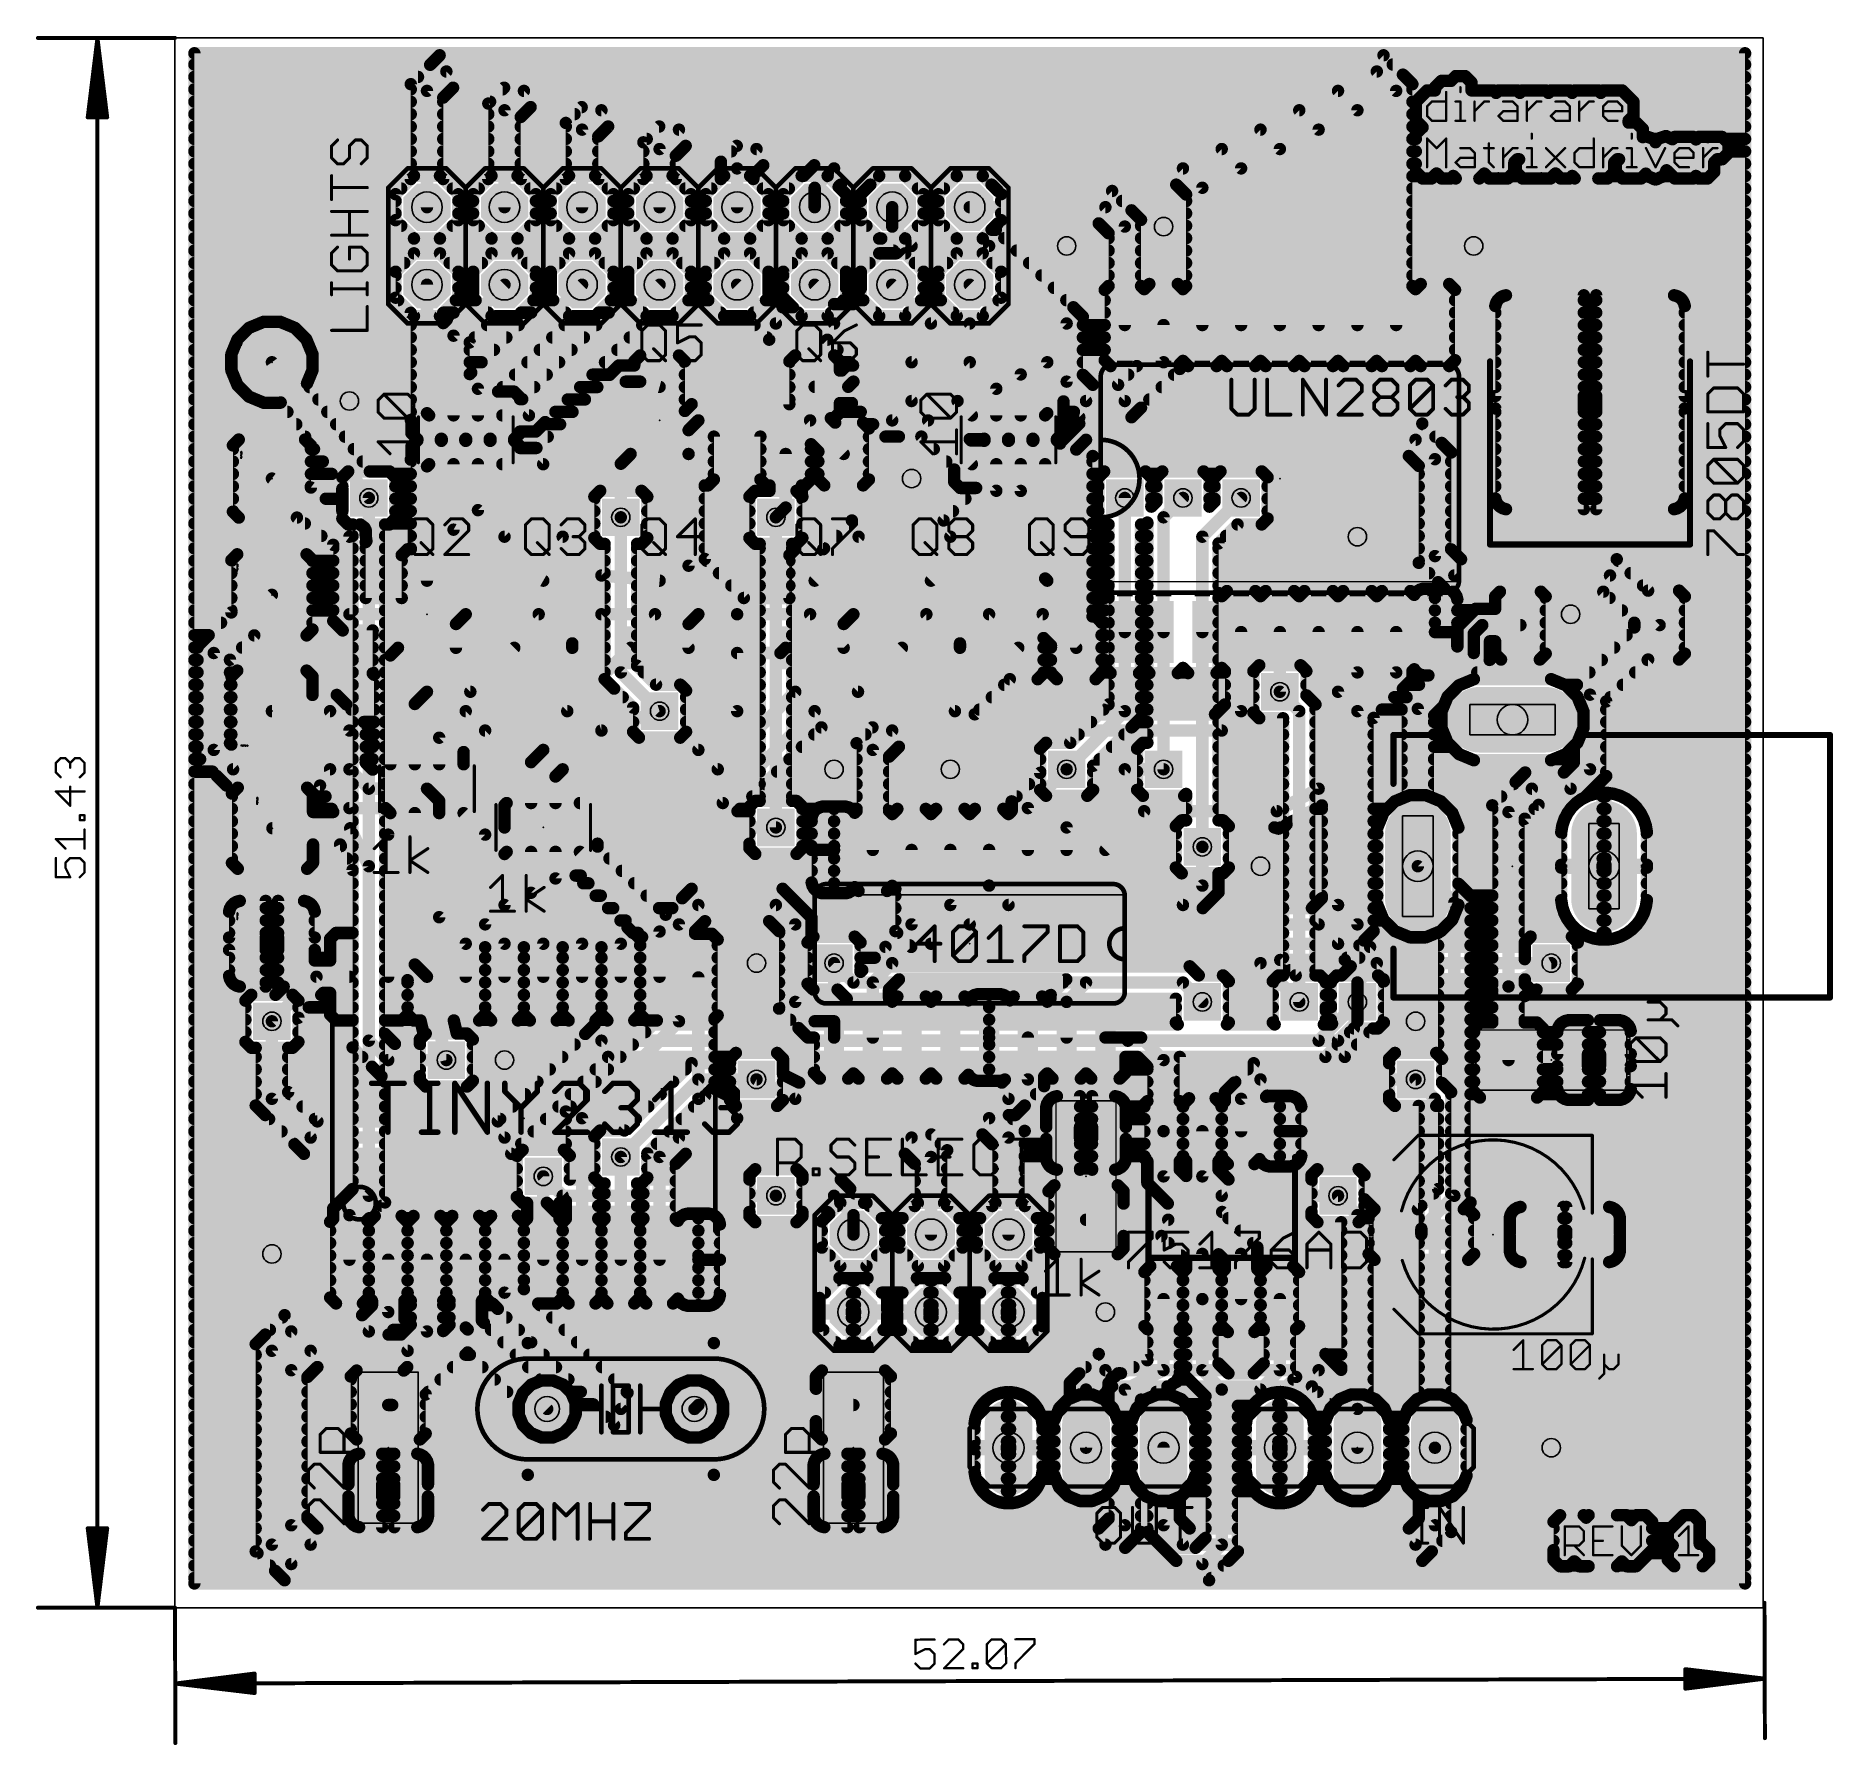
# Model space of a CAD drawing. Extents: x -4.6 to 54.3, y -4.7 to 51.3.
import ezdxf

# ---------------------------------------------------------------- set-up
doc = ezdxf.new("R2010")
doc.units = 0
for name, color, linetype in [('1', 22, 'CONTINUOUS'), ('16', 175, 'CONTINUOUS'), ('17', 82, 'CONTINUOUS'), ('18', 82, 'CONTINUOUS'), ('20', 7, 'CONTINUOUS'), ('21', 253, 'CONTINUOUS'), ('23', 7, 'CONTINUOUS'), ('25', 253, 'CONTINUOUS'), ('27', 253, 'CONTINUOUS'), ('30', 253, 'CONTINUOUS'), ('31', 253, 'CONTINUOUS'), ('39', 22, 'CONTINUOUS'), ('43', 82, 'CONTINUOUS'), ('44', 253, 'CONTINUOUS'), ('46', 140, 'CONTINUOUS')]:
    doc.layers.add(name, color=color, linetype=linetype)

# ---------------------------------------------------------------- blocks, each defined once
blk = doc.blocks.new('RECT')
blk.add_solid([(-0.5, -0.5), (0.5, -0.5), (-0.5, 0.5), (0.5, 0.5)])
blk = doc.blocks.new('LONGP100')
at = {"const_width": 1}
blk.add_lwpolyline([(-0.5, 0), (0.5, 0)], dxfattribs=at)
at = {"const_width": 0.5}
for points in [[(-0.5, 0.25, 1), (-0.5, -0.25)], [(0.5, -0.25, 1), (0.5, 0.25)]]:
    blk.add_lwpolyline(points, format="xyb", dxfattribs=at)
blk = doc.blocks.new('OCTAGONP')
at = {"const_width": 0.5}
blk.add_lwpolyline([(-0.25, -0.1036), (-0.25, 0.1036), (-0.1036, 0.25), (0.1036, 0.25), (0.25, 0.1036), (0.25, -0.1036), (0.1036, -0.25), (-0.1036, -0.25), (-0.25, -0.1036), (-0.25, 0.1036)], dxfattribs=at)
blk = doc.blocks.new('ROUNDP')
at = {"const_width": 0.5}
blk.add_lwpolyline([(0, -0.25, 1), (0, 0.25, 1), (0, -0.25)], format="xyb", dxfattribs=at)
blk = doc.blocks.new('PIE')
at = {"const_width": 0.5}
blk.add_lwpolyline([(0, -0.25, 1), (0, 0.25, 1), (0, -0.25)], format="xyb", dxfattribs=at)
blk = doc.blocks.new('SQUAREV')
blk.add_solid([(-0.5, -0.5), (0.5, -0.5), (-0.5, 0.5), (0.5, 0.5)])

msp = doc.modelspace()

# ---------------------------------------------------------------- linework, layer by layer
at = {"layer": '1'}
for points, const_width in [([(0, 51.265), (-4.49, 51.265)], 0.13), ([(-2.54, 51.265), (-2.8592, 48.665)], 0.13), ([(-2.54, 51.265), (-2.8, 48.665)], 0.13), ([(-2.54, 51.265), (-2.67, 48.665)], 0.13), ([(-2.54, -0.16), (-2.54, 51.265)], 0.13), ([(-2.2208, 48.665), (-2.54, 51.265)], 0.13), ([(-2.41, 48.665), (-2.54, 51.265)], 0.13), ([(-2.28, 48.665), (-2.54, 51.265)], 0.13), ([(0.635, 0.635), (0.635, 50.7618)], 0.4064), ([(0.635, 50.7618), (51.435, 50.7618)], 0.4064), ([(8.6699, 50.6964), (8.3586, 50.3851)], 0.4064), ([(39.5901, 50.6964), (8.6699, 50.6964)], 0.4064), ([(40.2251, 50.0614), (39.5901, 50.6964)], 0.4064), ([(51.435, 50.7618), (51.435, 0.635)], 0.4064), ([(0.635, 50.3936), (8.3671, 50.3936)], 0.4064), ([(0.635, 49.9872), (7.9607, 49.9872)], 0.4064), ([(8.3586, 50.3851), (7.7236, 49.7501)], 0.4064), ([(8.255, 49.53), (8.89, 50.165)], 0.4064), ([(8.89, 50.165), (39.37, 50.165)], 0.4064), ([(39.37, 50.165), (40.005, 49.53)], 0.4064), ([(39.8929, 50.3936), (51.435, 50.3936)], 0.4064), ([(40.5364, 49.7501), (40.2251, 50.0614)], 0.4064), ([(40.2993, 49.9872), (41.9271, 49.9872)], 0.4064), ([(41.4905, 49.859), (41.2759, 49.6444)], 0.4064), ([(41.7939, 49.859), (41.4905, 49.859)], 0.4064), ([(41.7964, 49.8565), (41.7939, 49.859)], 0.4064), ([(41.9557, 50.0158), (41.7964, 49.8565)], 0.4064), ([(42.2592, 50.0158), (41.9557, 50.0158)], 0.4064), ([(42.4737, 49.8012), (42.2592, 50.0158)], 0.4064), ([(42.2877, 49.9872), (51.435, 49.9872)], 0.4064), ([(0.635, 49.5808), (7.7236, 49.5808)], 0.4064), ([(7.7236, 49.7501), (7.7236, 46.6427)], 0.4064), ([(8.255, 45.72), (8.255, 49.53)], 0.4064), ([(8.7864, 49.3099), (9.1101, 49.6336)], 0.4064), ([(8.7864, 46.6427), (8.7864, 49.3099)], 0.4064), ([(9.0573, 49.5808), (10.7293, 49.5808)], 0.4064), ([(9.1101, 49.6336), (10.7821, 49.6336)], 0.4064), ([(10.7821, 49.6336), (10.2636, 49.1151)], 0.4064), ([(10.795, 48.895), (11.43, 49.53)], 0.4064), ([(11.43, 49.53), (38.1, 49.53)], 0.4064), ([(38.1, 49.53), (38.735, 48.895)], 0.4064), ([(40.005, 49.53), (40.005, 41.8592)], 0.4064), ([(40.5364, 43.1381), (40.5364, 49.7501)], 0.4064), ([(40.5364, 49.5808), (41.2759, 49.5808)], 0.4064), ([(40.7708, 49.2961), (40.6488, 49.1741)], 0.4064), ([(40.8056, 49.3309), (40.7708, 49.2961)], 0.4064), ([(40.8982, 49.4235), (40.8056, 49.3309)], 0.4064), ([(40.8056, 49.3309), (40.8056, 49.3309)], 0.4064), ([(41.0202, 49.5455), (40.8982, 49.4235)], 0.4064), ([(41.2759, 49.5455), (41.0202, 49.5455)], 0.4064), ([(41.2759, 49.6444), (41.2759, 49.5455)], 0.4064), ([(41.6422, 49.4927), (41.6422, 48.5521)], 0.0762), ([(42.1074, 49.6495), (42.1074, 49.4927)], 0.0762), ([(42.4737, 49.5455), (42.4737, 49.8012)], 0.4064), ([(42.4737, 49.5808), (51.435, 49.5808)], 0.4064), ([(42.7261, 49.5455), (42.4737, 49.5455)], 0.4064), ([(42.7311, 49.5404), (42.7261, 49.5455)], 0.4064), ([(42.7362, 49.5455), (42.7311, 49.5404)], 0.4064), ([(43.1964, 49.5455), (42.7362, 49.5455)], 0.4064), ([(43.2777, 49.4642), (43.1964, 49.5455)], 0.4064), ([(43.359, 49.5455), (43.2777, 49.4642)], 0.4064), ([(43.976, 49.5455), (43.359, 49.5455)], 0.4064), ([(44.0568, 49.4646), (43.976, 49.5455)], 0.4064), ([(44.1377, 49.5455), (44.0568, 49.4646)], 0.4064), ([(44.4412, 49.5455), (44.1377, 49.5455)], 0.4064), ([(44.4462, 49.5404), (44.4412, 49.5455)], 0.4064), ([(44.4513, 49.5455), (44.4462, 49.5404)], 0.4064), ([(44.9115, 49.5455), (44.4513, 49.5455)], 0.4064), ([(44.9928, 49.4642), (44.9115, 49.5455)], 0.4064), ([(45.0741, 49.5455), (44.9928, 49.4642)], 0.4064), ([(45.6911, 49.5455), (45.0741, 49.5455)], 0.4064), ([(45.772, 49.4646), (45.6911, 49.5455)], 0.4064), ([(45.8528, 49.5455), (45.772, 49.4646)], 0.4064), ([(46.1563, 49.5455), (45.8528, 49.5455)], 0.4064), ([(46.1613, 49.5404), (46.1563, 49.5455)], 0.4064), ([(46.1664, 49.5455), (46.1613, 49.5404)], 0.4064), ([(46.6266, 49.5455), (46.1664, 49.5455)], 0.4064), ([(46.7079, 49.4642), (46.6266, 49.5455)], 0.4064), ([(46.7892, 49.5455), (46.7079, 49.4642)], 0.4064), ([(47.4062, 49.5455), (46.7892, 49.5455)], 0.4064), ([(47.563, 49.3887), (47.4062, 49.5455)], 0.4064), ([(47.7775, 49.1741), (47.563, 49.3887)], 0.4064), ([(0.635, 49.1744), (7.7236, 49.1744)], 0.4064), ([(0.635, 48.768), (7.7236, 48.768)], 0.4064), ([(8.7864, 49.1744), (10.3229, 49.1744)], 0.4064), ([(8.7864, 48.768), (10.2636, 48.768)], 0.4064), ([(10.2636, 49.1151), (10.2636, 46.6427)], 0.4064), ([(10.795, 45.72), (10.795, 48.895)], 0.4064), ([(11.3264, 48.6749), (11.6501, 48.9986)], 0.4064), ([(11.3264, 46.6427), (11.3264, 48.6749)], 0.4064), ([(11.4195, 48.768), (13.0915, 48.768)], 0.4064), ([(11.6501, 48.9986), (13.3221, 48.9986)], 0.4064), ([(13.3221, 48.9986), (12.8036, 48.4801)], 0.4064), ([(13.335, 48.26), (13.97, 48.895)], 0.4064), ([(13.97, 48.895), (36.83, 48.895)], 0.4064), ([(36.83, 48.895), (37.465, 48.26)], 0.4064), ([(38.735, 48.895), (38.735, 41.8592)], 0.4064), ([(40.5364, 49.1744), (40.6491, 49.1744)], 0.4064), ([(40.5364, 48.768), (40.6488, 48.768)], 0.4064), ([(40.6488, 49.1741), (40.6488, 48.5571)], 0.4064), ([(41.0151, 49.0224), (41.1719, 49.1792)], 0.0762), ([(41.0151, 48.7089), (41.0151, 49.0224)], 0.0762), ([(41.1719, 49.1792), (41.6422, 49.1792)], 0.0762), ([(41.9507, 49.1792), (42.1074, 49.1792)], 0.0762), ([(42.1074, 49.1792), (42.1074, 48.5521)], 0.0762), ([(42.5743, 48.5521), (42.5743, 49.1792)], 0.0762), ([(42.5743, 48.8656), (42.8879, 49.1792)], 0.0762), ([(42.8879, 49.1792), (43.0446, 49.1792)], 0.0762), ([(43.3539, 48.7089), (43.5107, 48.8656)], 0.0762), ([(43.5107, 49.1792), (43.8242, 49.1792)], 0.0762), ([(43.5107, 48.8656), (43.981, 48.8656)], 0.0762), ([(43.8242, 49.1792), (43.981, 49.0224)], 0.0762), ([(43.981, 49.0224), (43.981, 48.5521)], 0.0762), ([(44.2895, 48.5521), (44.2895, 49.1792)], 0.0762), ([(44.2895, 48.8656), (44.603, 49.1792)], 0.0762), ([(44.603, 49.1792), (44.7598, 49.1792)], 0.0762), ([(45.0691, 48.7089), (45.2258, 48.8656)], 0.0762), ([(45.2258, 49.1792), (45.5394, 49.1792)], 0.0762), ([(45.2258, 48.8656), (45.6961, 48.8656)], 0.0762), ([(45.5394, 49.1792), (45.6961, 49.0224)], 0.0762), ([(45.6961, 49.0224), (45.6961, 48.5521)], 0.0762), ([(46.0046, 48.5521), (46.0046, 49.1792)], 0.0762), ([(46.0046, 48.8656), (46.3181, 49.1792)], 0.0762), ([(46.3181, 49.1792), (46.4749, 49.1792)], 0.0762), ([(46.7842, 49.0224), (46.9409, 49.1792)], 0.0762), ([(46.7842, 48.7089), (46.7842, 49.0224)], 0.0762), ([(47.4112, 48.8656), (46.7842, 48.8656)], 0.0762), ([(46.9409, 49.1792), (47.2545, 49.1792)], 0.0762), ([(47.2545, 49.1792), (47.4112, 49.0224)], 0.0762), ([(47.4112, 49.0224), (47.4112, 48.8656)], 0.0762), ([(47.6208, 48.5571), (47.7775, 48.7139)], 0.4064), ([(47.7773, 49.1744), (51.435, 49.1744)], 0.4064), ([(47.7775, 48.7139), (47.7775, 49.1741)], 0.4064), ([(47.7775, 48.768), (51.435, 48.768)], 0.4064), ([(-2.8592, 48.665), (-2.2208, 48.665)], 0.13), ([(0.635, 48.3616), (7.7236, 48.3616)], 0.4064), ([(8.7864, 48.3616), (10.2636, 48.3616)], 0.4064), ([(11.3264, 48.3616), (12.8036, 48.3616)], 0.4064), ([(12.8036, 48.4801), (12.8036, 46.6427)], 0.4064), ([(13.335, 45.72), (13.335, 48.26)], 0.4064), ([(13.8664, 48.0399), (14.1901, 48.3636)], 0.4064), ([(14.1881, 48.3616), (15.8601, 48.3616)], 0.4064), ([(14.1901, 48.3636), (15.8621, 48.3636)], 0.4064), ([(15.8621, 48.3636), (15.3436, 47.8451)], 0.4064), ([(15.875, 47.625), (16.51, 48.26)], 0.4064), ([(16.51, 48.26), (35.56, 48.26)], 0.4064), ([(35.56, 48.26), (36.195, 47.625)], 0.4064), ([(37.465, 48.26), (37.465, 41.8592)], 0.4064), ([(40.5364, 48.3616), (40.8444, 48.3616)], 0.4064), ([(40.6488, 48.5571), (40.8634, 48.3426)], 0.4064), ([(40.8634, 48.335), (40.6488, 48.1204)], 0.4064), ([(40.6488, 48.1204), (40.6488, 46.8764)], 0.4064), ([(40.8634, 48.3426), (40.871, 48.335)], 0.4064), ([(40.871, 48.335), (40.8634, 48.335)], 0.4064), ([(41.1719, 48.5521), (41.0151, 48.7089)], 0.0762), ([(41.6422, 48.5521), (41.1719, 48.5521)], 0.0762), ([(41.9507, 48.5521), (42.2642, 48.5521)], 0.0762), ([(43.5107, 48.5521), (43.3539, 48.7089)], 0.0762), ([(43.981, 48.5521), (43.5107, 48.5521)], 0.0762), ([(45.2258, 48.5521), (45.0691, 48.7089)], 0.0762), ([(45.6961, 48.5521), (45.2258, 48.5521)], 0.0762), ([(46.9409, 48.5521), (46.7842, 48.7089)], 0.0762), ([(47.2545, 48.5521), (46.9409, 48.5521)], 0.0762), ([(47.6208, 48.4918), (47.6208, 48.5571)], 0.4064), ([(47.8723, 48.4918), (47.6208, 48.4918)], 0.4064), ([(48.0868, 48.2772), (47.8723, 48.4918)], 0.4064), ([(48.0024, 48.3616), (51.435, 48.3616)], 0.4064), ([(48.0868, 48.0144), (48.0868, 48.2772)], 0.4064), ([(0.635, 47.9552), (7.7236, 47.9552)], 0.4064), ([(0.635, 47.5488), (7.7236, 47.5488)], 0.4064), ([(8.7864, 47.9552), (10.2636, 47.9552)], 0.4064), ([(8.7864, 47.5488), (10.2636, 47.5488)], 0.4064), ([(11.3264, 47.9552), (12.8036, 47.9552)], 0.4064), ([(11.3264, 47.5488), (12.8036, 47.5488)], 0.4064), ([(13.8664, 46.6427), (13.8664, 48.0399)], 0.4064), ([(13.8664, 47.9552), (15.4537, 47.9552)], 0.4064), ([(13.8664, 47.5488), (15.3436, 47.5488)], 0.4064), ([(15.3436, 47.8451), (15.3436, 46.6427)], 0.4064), ([(15.875, 45.72), (15.875, 47.625)], 0.4064), ([(16.4064, 47.4049), (16.7301, 47.7286)], 0.4064), ([(16.5503, 47.5488), (18.2223, 47.5488)], 0.4064), ([(16.7301, 47.7286), (18.4021, 47.7286)], 0.4064), ([(18.4021, 47.7286), (17.8836, 47.2101)], 0.4064), ([(18.415, 46.99), (19.05, 47.625)], 0.4064), ([(19.05, 47.625), (34.29, 47.625)], 0.4064), ([(34.29, 47.625), (34.925, 46.99)], 0.4064), ([(36.195, 47.625), (36.195, 41.8592)], 0.4064), ([(40.5364, 47.9552), (40.6488, 47.9552)], 0.4064), ([(40.5364, 47.5488), (40.6488, 47.5488)], 0.4064), ([(41.0151, 47.0281), (41.0151, 47.9687)], 0.0762), ([(41.0151, 47.9687), (41.3287, 47.6552)], 0.0762), ([(41.3287, 47.6552), (41.6422, 47.9687)], 0.0762), ([(41.6422, 47.9687), (41.6422, 47.0281)], 0.0762), ([(42.1074, 47.6552), (42.421, 47.6552)], 0.0762), ([(42.421, 47.6552), (42.5777, 47.4984)], 0.0762), ([(42.8862, 47.6552), (43.1997, 47.6552)], 0.0762), ([(43.043, 47.8119), (43.043, 47.1849)], 0.0762), ([(43.5099, 47.0281), (43.5099, 47.6552)], 0.0762), ([(43.5099, 47.3416), (43.8234, 47.6552)], 0.0762), ([(43.8234, 47.6552), (43.9802, 47.6552)], 0.0762), ([(44.2895, 47.6552), (44.4462, 47.6552)], 0.0762), ([(44.4462, 48.1255), (44.4462, 47.9687)], 0.0762), ([(44.4462, 47.6552), (44.4462, 47.0281)], 0.0762), ([(44.9131, 47.6552), (45.5402, 47.0281)], 0.0762), ([(44.9131, 47.0281), (45.5402, 47.6552)], 0.0762), ([(45.8487, 47.4984), (46.0054, 47.6552)], 0.0762), ([(46.0054, 47.6552), (46.4757, 47.6552)], 0.0762), ([(46.4757, 47.9687), (46.4757, 47.0281)], 0.0762), ([(46.7842, 47.0281), (46.7842, 47.6552)], 0.0762), ([(46.7842, 47.3416), (47.0977, 47.6552)], 0.0762), ([(47.0977, 47.6552), (47.2545, 47.6552)], 0.0762), ([(47.5638, 47.6552), (47.7205, 47.6552)], 0.0762), ([(47.7205, 48.1255), (47.7205, 47.9687)], 0.0762), ([(47.7205, 47.6552), (47.7205, 47.0281)], 0.0762), ([(48.1593, 48.0506), (48.0868, 48.0144)], 0.4064), ([(48.4472, 47.9547), (48.1593, 48.0506)], 0.4064), ([(48.1875, 47.6552), (48.501, 47.0281)], 0.0762), ([(48.4457, 47.9552), (48.5563, 47.9552)], 0.4064), ([(48.501, 47.8472), (48.4472, 47.9547)], 0.4064), ([(48.5547, 47.9547), (48.501, 47.8472)], 0.4064), ([(48.8426, 48.0506), (48.5547, 47.9547)], 0.4064), ([(48.501, 47.0281), (48.8145, 47.6552)], 0.0762), ([(49.0523, 47.9458), (48.8426, 48.0506)], 0.4064), ([(49.0335, 47.9552), (49.0617, 47.9552)], 0.4064), ([(49.128, 48.0215), (49.0523, 47.9458)], 0.4064), ([(49.745, 48.0215), (49.128, 48.0215)], 0.4064), ([(49.123, 47.4984), (49.2797, 47.6552)], 0.0762), ([(49.2797, 47.6552), (49.5933, 47.6552)], 0.0762), ([(49.8259, 47.9406), (49.745, 48.0215)], 0.4064), ([(49.5933, 47.6552), (49.75, 47.4984)], 0.0762), ([(49.8113, 47.9552), (49.8405, 47.9552)], 0.4064), ([(49.9068, 48.0215), (49.8259, 47.9406)], 0.4064), ([(50.2102, 48.0215), (49.9068, 48.0215)], 0.4064), ([(50.2153, 48.0164), (50.2102, 48.0215)], 0.4064), ([(50.2203, 48.0215), (50.2153, 48.0164)], 0.4064), ([(50.6805, 48.0215), (50.2203, 48.0215)], 0.4064), ([(50.0585, 47.0281), (50.0585, 47.6552)], 0.0762), ([(50.0585, 47.3416), (50.372, 47.6552)], 0.0762), ([(50.372, 47.6552), (50.5288, 47.6552)], 0.0762), ([(50.8951, 47.8069), (50.6805, 48.0215)], 0.4064), ([(50.6805, 47.2889), (50.8951, 47.5034)], 0.4064), ([(50.7468, 47.9552), (51.435, 47.9552)], 0.4064), ([(50.8951, 47.5034), (50.8951, 47.8069)], 0.4064), ([(50.8951, 47.5488), (51.435, 47.5488)], 0.4064), ([(0.635, 47.1424), (7.7236, 47.1424)], 0.4064), ([(8.7864, 47.1424), (10.2636, 47.1424)], 0.4064), ([(11.3264, 47.1424), (12.8036, 47.1424)], 0.4064), ([(13.8664, 47.1424), (15.3436, 47.1424)], 0.4064), ([(16.4064, 46.6427), (16.4064, 47.4049)], 0.4064), ([(16.4064, 47.1424), (17.8836, 47.1424)], 0.4064), ([(17.8836, 47.2101), (17.8836, 46.6427)], 0.4064), ([(18.415, 45.72), (18.415, 46.99)], 0.4064), ([(18.9464, 46.7699), (19.2701, 47.0936)], 0.4064), ([(19.2701, 47.0936), (20.9421, 47.0936)], 0.4064), ([(20.9421, 47.0936), (20.5967, 46.7482)], 0.4064), ([(20.955, 46.355), (21.59, 46.99)], 0.4064), ([(21.59, 46.99), (33.02, 46.99)], 0.4064), ([(33.02, 46.99), (33.655, 46.355)], 0.4064), ([(34.925, 46.99), (34.925, 41.8592)], 0.4064), ([(40.5364, 47.1424), (40.6488, 47.1424)], 0.4064), ([(41.9507, 47.1849), (42.1074, 47.3416)], 0.0762), ([(42.1074, 47.0281), (41.9507, 47.1849)], 0.0762), ([(42.1074, 47.3416), (42.5777, 47.3416)], 0.0762), ([(42.5777, 47.4984), (42.5777, 47.0281)], 0.0762), ([(43.043, 47.1849), (43.1997, 47.0281)], 0.0762), ([(43.8762, 47.1899), (43.9751, 47.2889)], 0.4064), ([(43.8762, 46.8764), (43.8762, 47.1899)], 0.4064), ([(43.8762, 47.1424), (43.9232, 47.1424)], 0.4064), ([(44.0322, 47.2889), (43.9232, 47.1798)], 0.4064), ([(43.9232, 47.1798), (43.9232, 46.8764)], 0.4064), ([(43.9751, 47.2889), (44.0322, 47.2889)], 0.4064), ([(45.8487, 47.1849), (45.8487, 47.4984)], 0.0762), ([(46.0054, 47.0281), (45.8487, 47.1849)], 0.0762), ([(47.1505, 47.1899), (47.2494, 47.2889)], 0.4064), ([(47.1505, 46.8764), (47.1505, 47.1899)], 0.4064), ([(47.1505, 47.1424), (47.1975, 47.1424)], 0.4064), ([(47.3065, 47.2889), (47.1975, 47.1798)], 0.4064), ([(47.1975, 47.1798), (47.1975, 46.8764)], 0.4064), ([(47.2494, 47.2889), (47.3065, 47.2889)], 0.4064), ([(48.8403, 46.8876), (48.8609, 46.9289)], 0.4064), ([(48.8609, 46.9289), (48.9712, 46.8186)], 0.4064), ([(49.123, 47.1849), (49.123, 47.4984)], 0.0762), ([(49.75, 47.3416), (49.123, 47.3416)], 0.0762), ([(49.2797, 47.0281), (49.123, 47.1849)], 0.0762), ([(49.75, 47.4984), (49.75, 47.3416)], 0.0762), ([(50.4248, 47.1899), (50.5237, 47.2889)], 0.4064), ([(50.4248, 46.8764), (50.4248, 47.1899)], 0.4064), ([(50.4248, 47.1424), (51.435, 47.1424)], 0.4064), ([(50.5237, 47.2889), (50.6805, 47.2889)], 0.4064), ([(0.635, 46.736), (7.7236, 46.736)], 0.4064), ([(0.635, 46.3296), (7.4105, 46.3296)], 0.4064), ([(7.7236, 46.6427), (7.2268, 46.1459)], 0.4064), ([(8.7864, 46.736), (10.2636, 46.736)], 0.4064), ([(9.2832, 46.1459), (8.7864, 46.6427)], 0.4064), ([(9.0995, 46.3296), (9.9505, 46.3296)], 0.4064), ([(10.2636, 46.6427), (9.7668, 46.1459)], 0.4064), ([(11.3264, 46.736), (12.8036, 46.736)], 0.4064), ([(11.8232, 46.1459), (11.3264, 46.6427)], 0.4064), ([(11.6395, 46.3296), (12.4905, 46.3296)], 0.4064), ([(12.8036, 46.6427), (12.3068, 46.1459)], 0.4064), ([(13.8664, 46.736), (15.3436, 46.736)], 0.4064), ([(14.3632, 46.1459), (13.8664, 46.6427)], 0.4064), ([(14.1795, 46.3296), (15.0305, 46.3296)], 0.4064), ([(15.3436, 46.6427), (14.8468, 46.1459)], 0.4064), ([(16.4064, 46.736), (17.8836, 46.736)], 0.4064), ([(16.9032, 46.1459), (16.4064, 46.6427)], 0.4064), ([(16.7195, 46.3296), (17.5705, 46.3296)], 0.4064), ([(17.8836, 46.6427), (17.3868, 46.1459)], 0.4064), ([(18.9464, 46.6427), (18.9464, 46.7699)], 0.4064), ([(18.9464, 46.736), (20.5169, 46.736)], 0.4064), ([(19.4432, 46.1459), (18.9464, 46.6427)], 0.4064), ([(19.2595, 46.3296), (20.1105, 46.3296)], 0.4064), ([(20.5291, 46.7482), (19.9268, 46.1459)], 0.4064), ([(20.5967, 46.7482), (20.5291, 46.7482)], 0.4064), ([(20.955, 45.72), (20.955, 46.355)], 0.4064), ([(21.7403, 46.3888), (21.8101, 46.4586)], 0.4064), ([(21.9832, 46.1459), (21.7403, 46.3888)], 0.4064), ([(21.7995, 46.3296), (22.6505, 46.3296)], 0.4064), ([(21.8101, 46.4586), (22.7795, 46.4586)], 0.4064), ([(22.7795, 46.4586), (22.4668, 46.1459)], 0.4064), ([(26.9577, 46.2514), (26.7505, 46.4586)], 0.4064), ([(26.7505, 46.4586), (32.7999, 46.4586)], 0.4064), ([(26.8795, 46.3296), (32.9289, 46.3296)], 0.4064), ([(32.7999, 46.4586), (33.1236, 46.1349)], 0.4064), ([(33.655, 46.355), (33.655, 41.8592)], 0.4064), ([(40.5364, 46.736), (40.7892, 46.736)], 0.4064), ([(40.5364, 46.3296), (51.435, 46.3296)], 0.4064), ([(40.6488, 46.8764), (40.8634, 46.6618)], 0.4064), ([(40.8634, 46.6618), (41.1669, 46.6618)], 0.4064), ([(41.1669, 46.6618), (41.3287, 46.8236)], 0.4064), ([(41.2411, 46.736), (41.4163, 46.736)], 0.4064), ([(41.3287, 46.8236), (41.4905, 46.6618)], 0.4064), ([(41.4905, 46.6618), (41.7939, 46.6618)], 0.4064), ([(41.7939, 46.6618), (41.8748, 46.7427)], 0.4064), ([(41.8681, 46.736), (41.8815, 46.736)], 0.4064), ([(41.8748, 46.7427), (41.9557, 46.6618)], 0.4064), ([(41.9557, 46.6618), (42.7295, 46.6618)], 0.4064), ([(42.5777, 47.0281), (42.1074, 47.0281)], 0.0762), ([(42.7295, 46.6618), (42.8887, 46.8211)], 0.4064), ([(42.8037, 46.736), (42.9738, 46.736)], 0.4064), ([(42.8887, 46.8211), (42.8912, 46.8186)], 0.4064), ([(42.8912, 46.8186), (42.8912, 46.8186)], 0.4064), ([(42.8912, 46.8186), (43.048, 46.6618)], 0.4064), ([(43.048, 46.6618), (43.3514, 46.6618)], 0.4064), ([(43.3514, 46.6618), (43.3548, 46.6651)], 0.4064), ([(43.3548, 46.6651), (43.3581, 46.6618)], 0.4064), ([(43.3581, 46.6618), (43.6616, 46.6618)], 0.4064), ([(43.6616, 46.6618), (43.8762, 46.8764)], 0.4064), ([(43.7358, 46.736), (44.0635, 46.736)], 0.4064), ([(43.9232, 46.8764), (44.1377, 46.6618)], 0.4064), ([(44.1377, 46.6618), (44.7547, 46.6618)], 0.4064), ([(44.2895, 47.0281), (44.603, 47.0281)], 0.0762), ([(44.7547, 46.6618), (44.7581, 46.6651)], 0.4064), ([(44.7581, 46.6651), (44.7614, 46.6618)], 0.4064), ([(44.7614, 46.6618), (45.0649, 46.6618)], 0.4064), ([(45.0649, 46.6618), (45.2267, 46.8236)], 0.4064), ([(45.1391, 46.736), (45.3143, 46.736)], 0.4064), ([(45.2267, 46.8236), (45.3885, 46.6618)], 0.4064), ([(45.3885, 46.6618), (45.6919, 46.6618)], 0.4064), ([(45.6919, 46.6618), (45.7728, 46.7427)], 0.4064), ([(45.7661, 46.736), (45.7795, 46.736)], 0.4064), ([(45.7728, 46.7427), (45.8537, 46.6618)], 0.4064), ([(45.8537, 46.6618), (46.6275, 46.6618)], 0.4064), ([(46.4757, 47.0281), (46.0054, 47.0281)], 0.0762), ([(46.6275, 46.6618), (46.63, 46.6643)], 0.4064), ([(46.63, 46.6643), (46.6324, 46.6618)], 0.4064), ([(46.6324, 46.6618), (46.9359, 46.6618)], 0.4064), ([(46.9359, 46.6618), (47.1505, 46.8764)], 0.4064), ([(47.0101, 46.736), (47.3378, 46.736)], 0.4064), ([(47.1975, 46.8764), (47.412, 46.6618)], 0.4064), ([(47.412, 46.6618), (48.029, 46.6618)], 0.4064), ([(47.5638, 47.0281), (47.8773, 47.0281)], 0.0762), ([(48.029, 46.6618), (48.185, 46.8178)], 0.4064), ([(48.1032, 46.736), (48.2375, 46.736)], 0.4064), ([(48.185, 46.8178), (48.2015, 46.7683)], 0.4064), ([(48.2015, 46.7683), (48.228, 46.7551)], 0.4064), ([(48.228, 46.7551), (48.2412, 46.7286)], 0.4064), ([(48.2412, 46.7286), (48.3605, 46.6888)], 0.4064), ([(48.3605, 46.6888), (48.4729, 46.6326)], 0.4064), ([(48.4729, 46.6326), (48.501, 46.642)], 0.4064), ([(48.501, 46.642), (48.5291, 46.6326)], 0.4064), ([(48.5291, 46.6326), (48.6415, 46.6888)], 0.4064), ([(48.6415, 46.6888), (48.7608, 46.7286)], 0.4064), ([(48.7608, 46.7286), (48.774, 46.7551)], 0.4064), ([(48.7645, 46.736), (49.0538, 46.736)], 0.4064), ([(48.774, 46.7551), (48.8005, 46.7683)], 0.4064), ([(48.8005, 46.7683), (48.8403, 46.8876)], 0.4064), ([(48.9712, 46.8186), (49.128, 46.6618)], 0.4064), ([(49.128, 46.6618), (49.745, 46.6618)], 0.4064), ([(49.5933, 47.0281), (49.2797, 47.0281)], 0.0762), ([(49.745, 46.6618), (49.8259, 46.7427)], 0.4064), ([(49.8192, 46.736), (49.8326, 46.736)], 0.4064), ([(49.8259, 46.7427), (49.9068, 46.6618)], 0.4064), ([(49.9068, 46.6618), (50.2102, 46.6618)], 0.4064), ([(50.2102, 46.6618), (50.4248, 46.8764)], 0.4064), ([(50.2844, 46.736), (51.435, 46.736)], 0.4064), ([(0.635, 45.9232), (7.2268, 45.9232)], 0.4064), ([(7.2268, 46.1459), (7.2268, 45.2941)], 0.4064), ([(9.2832, 45.2941), (9.2832, 46.1459)], 0.4064), ([(9.2832, 45.9232), (9.7668, 45.9232)], 0.4064), ([(9.7668, 46.1459), (9.7668, 45.2941)], 0.4064), ([(11.8232, 45.2941), (11.8232, 46.1459)], 0.4064), ([(11.8232, 45.9232), (12.3068, 45.9232)], 0.4064), ([(12.3068, 46.1459), (12.3068, 45.2941)], 0.4064), ([(14.3632, 45.2941), (14.3632, 46.1459)], 0.4064), ([(14.3632, 45.9232), (14.8468, 45.9232)], 0.4064), ([(14.8468, 46.1459), (14.8468, 45.2941)], 0.4064), ([(16.9032, 45.2941), (16.9032, 46.1459)], 0.4064), ([(16.9032, 45.9232), (17.3868, 45.9232)], 0.4064), ([(17.3868, 46.1459), (17.3868, 45.2941)], 0.4064), ([(19.4432, 45.2941), (19.4432, 46.1459)], 0.4064), ([(19.4432, 45.9232), (19.9268, 45.9232)], 0.4064), ([(19.9268, 46.1459), (19.9268, 45.2941)], 0.4064), ([(21.9832, 45.2941), (21.9832, 46.1459)], 0.4064), ([(21.9832, 45.9232), (22.4668, 45.9232)], 0.4064), ([(22.4668, 46.1459), (22.4668, 45.2941)], 0.4064), ([(23.495, 45.72), (23.495, 45.085)], 0.4064), ([(26.035, 45.72), (30.48, 45.72)], 0.4064), ([(30.7001, 46.2514), (26.9577, 46.2514)], 0.4064), ([(30.48, 45.72), (31.115, 45.085)], 0.4064), ([(31.3351, 45.6164), (30.7001, 46.2514)], 0.4064), ([(31.0283, 45.9232), (33.1236, 45.9232)], 0.4064), ([(33.1236, 46.1349), (33.1236, 43.1381)], 0.4064), ([(40.5364, 45.9232), (51.435, 45.9232)], 0.4064), ([(0.635, 45.5168), (7.2268, 45.5168)], 0.4064), ([(7.2268, 45.2941), (7.8291, 44.6918)], 0.4064), ([(8.6809, 44.6918), (9.2832, 45.2941)], 0.4064), ([(9.2832, 45.5168), (9.7668, 45.5168)], 0.4064), ([(9.7668, 45.2941), (10.3691, 44.6918)], 0.4064), ([(11.2209, 44.6918), (11.8232, 45.2941)], 0.4064), ([(11.8232, 45.5168), (12.3068, 45.5168)], 0.4064), ([(12.3068, 45.2941), (12.9091, 44.6918)], 0.4064), ([(13.7609, 44.6918), (14.3632, 45.2941)], 0.4064), ([(14.3632, 45.5168), (14.8468, 45.5168)], 0.4064), ([(14.8468, 45.2941), (15.4491, 44.6918)], 0.4064), ([(16.3009, 44.6918), (16.9032, 45.2941)], 0.4064), ([(16.9032, 45.5168), (17.3868, 45.5168)], 0.4064), ([(17.3868, 45.2941), (17.9891, 44.6918)], 0.4064), ([(18.8409, 44.6918), (19.4432, 45.2941)], 0.4064), ([(19.4432, 45.5168), (19.9268, 45.5168)], 0.4064), ([(19.9268, 45.2941), (20.5291, 44.6918)], 0.4064), ([(21.3809, 44.6918), (21.9832, 45.2941)], 0.4064), ([(21.9832, 45.5168), (22.4668, 45.5168)], 0.4064), ([(22.4668, 45.2941), (23.0691, 44.6918)], 0.4064), ([(26.7505, 44.9814), (26.9577, 45.1886)], 0.4064), ([(26.9577, 45.1886), (30.2599, 45.1886)], 0.4064), ([(30.2599, 45.1886), (30.5836, 44.8649)], 0.4064), ([(31.6464, 45.3051), (31.3351, 45.6164)], 0.4064), ([(31.4347, 45.5168), (33.1236, 45.5168)], 0.4064), ([(31.6464, 43.1381), (31.6464, 45.3051)], 0.4064), ([(40.5364, 45.5168), (51.435, 45.5168)], 0.4064), ([(0.635, 45.1104), (7.4105, 45.1104)], 0.4064), ([(0.635, 44.704), (7.8169, 44.704)], 0.4064), ([(7.8291, 44.6918), (8.6809, 44.6918)], 0.4064), ([(8.6931, 44.704), (10.3569, 44.704)], 0.4064), ([(9.0995, 45.1104), (9.9505, 45.1104)], 0.4064), ([(10.3691, 44.6918), (11.2209, 44.6918)], 0.4064), ([(11.2331, 44.704), (12.8969, 44.704)], 0.4064), ([(11.6395, 45.1104), (12.4905, 45.1104)], 0.4064), ([(12.9091, 44.6918), (13.7609, 44.6918)], 0.4064), ([(13.7731, 44.704), (15.4369, 44.704)], 0.4064), ([(14.1795, 45.1104), (15.0305, 45.1104)], 0.4064), ([(15.4491, 44.6918), (16.3009, 44.6918)], 0.4064), ([(16.3131, 44.704), (17.9769, 44.704)], 0.4064), ([(16.7195, 45.1104), (17.5705, 45.1104)], 0.4064), ([(17.9891, 44.6918), (18.8409, 44.6918)], 0.4064), ([(18.8531, 44.704), (20.5169, 44.704)], 0.4064), ([(19.2595, 45.1104), (20.1105, 45.1104)], 0.4064), ([(20.5291, 44.6918), (21.3809, 44.6918)], 0.4064), ([(21.3931, 44.704), (23.0569, 44.704)], 0.4064), ([(21.7995, 45.1104), (22.6505, 45.1104)], 0.4064), ([(23.0691, 44.6918), (23.1367, 44.6918)], 0.4064), ([(23.1367, 44.6918), (23.5986, 44.2299)], 0.4064), ([(23.495, 45.085), (24.13, 44.45)], 0.4064), ([(26.8901, 44.9814), (26.7505, 44.9814)], 0.4064), ([(26.8795, 45.1104), (30.3381, 45.1104)], 0.4064), ([(29.4301, 42.4414), (26.8901, 44.9814)], 0.4064), ([(27.1675, 44.704), (30.5836, 44.704)], 0.4064), ([(30.5836, 44.8649), (30.5836, 43.1381)], 0.4064), ([(31.115, 45.085), (31.115, 41.8592)], 0.4064), ([(31.6464, 45.1104), (33.1236, 45.1104)], 0.4064), ([(31.6464, 44.704), (33.1236, 44.704)], 0.4064), ([(40.5364, 45.1104), (51.435, 45.1104)], 0.4064), ([(40.5364, 44.704), (51.435, 44.704)], 0.4064), ([(0.635, 44.2976), (23.5309, 44.2976)], 0.4064), ([(7.8291, 44.2082), (7.2268, 43.6059)], 0.4064), ([(8.6809, 44.2082), (7.8291, 44.2082)], 0.4064), ([(9.2832, 43.6059), (8.6809, 44.2082)], 0.4064), ([(10.3691, 44.2082), (9.7668, 43.6059)], 0.4064), ([(11.2209, 44.2082), (10.3691, 44.2082)], 0.4064), ([(11.8232, 43.6059), (11.2209, 44.2082)], 0.4064), ([(12.9091, 44.2082), (12.3068, 43.6059)], 0.4064), ([(13.7609, 44.2082), (12.9091, 44.2082)], 0.4064), ([(14.3632, 43.6059), (13.7609, 44.2082)], 0.4064), ([(15.4491, 44.2082), (14.8468, 43.6059)], 0.4064), ([(16.3009, 44.2082), (15.4491, 44.2082)], 0.4064), ([(16.9032, 43.6059), (16.3009, 44.2082)], 0.4064), ([(17.9891, 44.2082), (17.3868, 43.6059)], 0.4064), ([(18.8409, 44.2082), (17.9891, 44.2082)], 0.4064), ([(19.4432, 43.6059), (18.8409, 44.2082)], 0.4064), ([(20.5291, 44.2082), (19.9268, 43.6059)], 0.4064), ([(21.3809, 44.2082), (20.5291, 44.2082)], 0.4064), ([(21.9832, 43.6059), (21.3809, 44.2082)], 0.4064), ([(23.0691, 44.2082), (22.4668, 43.6059)], 0.4064), ([(23.6203, 44.2082), (23.0691, 44.2082)], 0.4064), ([(23.5986, 44.2299), (23.6203, 44.2082)], 0.4064), ([(24.13, 44.45), (26.67, 44.45)], 0.4064), ([(26.67, 44.45), (29.21, 41.91)], 0.4064), ([(27.5739, 44.2976), (30.5836, 44.2976)], 0.4064), ([(31.6464, 44.2976), (33.1236, 44.2976)], 0.4064), ([(40.5364, 44.2976), (51.435, 44.2976)], 0.4064), ([(0.635, 43.8912), (7.5121, 43.8912)], 0.4064), ([(0.635, 43.4848), (7.2268, 43.4848)], 0.4064), ([(7.2268, 43.6059), (7.2268, 42.7541)], 0.4064), ([(8.9979, 43.8912), (10.0521, 43.8912)], 0.4064), ([(9.2832, 42.7541), (9.2832, 43.6059)], 0.4064), ([(9.2832, 43.4848), (9.7668, 43.4848)], 0.4064), ([(9.7668, 43.6059), (9.7668, 42.9033)], 0.4064), ([(11.5379, 43.8912), (12.5921, 43.8912)], 0.4064), ([(11.8232, 42.7541), (11.8232, 43.6059)], 0.4064), ([(11.8232, 43.4848), (12.3068, 43.4848)], 0.4064), ([(12.3068, 43.6059), (12.3068, 42.9033)], 0.4064), ([(14.0779, 43.8912), (15.1321, 43.8912)], 0.4064), ([(14.3632, 42.7541), (14.3632, 43.6059)], 0.4064), ([(14.3632, 43.4848), (14.8468, 43.4848)], 0.4064), ([(14.8468, 43.6059), (14.8468, 42.9033)], 0.4064), ([(16.6179, 43.8912), (17.6721, 43.8912)], 0.4064), ([(16.9032, 42.7541), (16.9032, 43.6059)], 0.4064), ([(16.9032, 43.4848), (17.3868, 43.4848)], 0.4064), ([(17.3868, 43.6059), (17.3868, 42.7541)], 0.4064), ([(19.1579, 43.8912), (20.2121, 43.8912)], 0.4064), ([(19.4432, 42.9033), (19.4432, 43.6059)], 0.4064), ([(19.4432, 43.4848), (19.9268, 43.4848)], 0.4064), ([(19.9268, 43.6059), (19.9268, 42.7541)], 0.4064), ([(21.6979, 43.8912), (22.7521, 43.8912)], 0.4064), ([(21.9832, 43.0764), (21.9832, 43.6059)], 0.4064), ([(21.9832, 43.4848), (22.4668, 43.4848)], 0.4064), ([(22.4668, 43.6059), (22.4668, 43.0547)], 0.4064), ([(27.9803, 43.8912), (30.5836, 43.8912)], 0.4064), ([(28.3867, 43.4848), (30.5836, 43.4848)], 0.4064), ([(31.6464, 43.8912), (33.1236, 43.8912)], 0.4064), ([(31.6464, 43.4848), (33.1236, 43.4848)], 0.4064), ([(40.5364, 43.8912), (51.435, 43.8912)], 0.4064), ([(40.5364, 43.4848), (51.435, 43.4848)], 0.4064), ([(0.635, 43.0784), (7.2268, 43.0784)], 0.4064), ([(8.255, 43.18), (8.255, 38.97)], 0.4064), ([(9.7668, 42.9033), (8.9049, 42.0414)], 0.4064), ([(10.795, 43.18), (9.125, 41.51)], 0.4064), ([(9.2832, 43.0784), (9.7668, 43.0784)], 0.4064), ([(12.3068, 42.9033), (9.7049, 40.3014)], 0.4064), ([(13.335, 43.18), (9.925, 39.77)], 0.4064), ([(14.8468, 42.9033), (11.3749, 39.4314)], 0.4064), ([(15.875, 43.18), (11.595, 38.9)], 0.4064), ([(11.8232, 43.0784), (12.3068, 43.0784)], 0.4064), ([(14.3632, 43.0784), (14.8468, 43.0784)], 0.4064), ([(16.9032, 43.0784), (17.3868, 43.0784)], 0.4064), ([(18.415, 43.18), (19.685, 41.91)], 0.4064), ([(19.4432, 43.0784), (19.9268, 43.0784)], 0.4064), ([(19.9051, 42.4414), (19.4432, 42.9033)], 0.4064), ([(20.955, 43.18), (21.59, 42.545)], 0.4064), ([(21.9832, 43.0784), (22.4668, 43.0784)], 0.4064), ([(22.4451, 43.0764), (21.9832, 43.0764)], 0.4064), ([(22.4668, 43.0547), (22.4451, 43.0764)], 0.4064), ([(23.495, 43.18), (24.765, 41.91)], 0.4064), ([(26.035, 43.18), (28.575, 40.64)], 0.4064), ([(28.7931, 43.0784), (30.5239, 43.0784)], 0.4064), ([(30.5836, 43.1381), (30.4566, 43.0111)], 0.4064), ([(30.4566, 43.0111), (30.4566, 40.7073)], 0.4064), ([(31.75, 43.0345), (31.6464, 43.1381)], 0.4064), ([(31.7061, 43.0784), (31.7939, 43.0784)], 0.4064), ([(31.9189, 43.2034), (31.75, 43.0345)], 0.4064), ([(32.8511, 43.2034), (31.9189, 43.2034)], 0.4064), ([(33.02, 43.0345), (32.8511, 43.2034)], 0.4064), ([(32.9761, 43.0784), (33.0639, 43.0784)], 0.4064), ([(33.1236, 43.1381), (33.02, 43.0345)], 0.4064), ([(40.64, 43.0345), (40.5364, 43.1381)], 0.4064), ([(40.5961, 43.0784), (40.6839, 43.0784)], 0.4064), ([(40.8089, 43.2034), (40.64, 43.0345)], 0.4064), ([(41.7411, 43.2034), (40.8089, 43.2034)], 0.4064), ([(41.9334, 43.0111), (41.7411, 43.2034)], 0.4064), ([(41.8661, 43.0784), (51.435, 43.0784)], 0.4064), ([(41.9334, 40.7073), (41.9334, 43.0111)], 0.4064), ([(43.4994, 42.8057), (43.4074, 42.7526)], 0.4064), ([(43.6019, 42.8332), (43.4994, 42.8057)], 0.4064), ([(46.1518, 42.8332), (43.6019, 42.8332)], 0.4064), ([(46.1518, 39.5332), (46.1518, 42.8332)], 0.4064), ([(46.5582, 42.8332), (46.5582, 39.5332)], 0.4064), ([(49.1081, 42.8332), (46.5582, 42.8332)], 0.4064), ([(49.2106, 42.8057), (49.1081, 42.8332)], 0.4064), ([(49.3026, 42.7526), (49.2106, 42.8057)], 0.4064), ([(0.635, 42.672), (7.3089, 42.672)], 0.4064), ([(0.635, 42.2656), (7.7153, 42.2656)], 0.4064), ([(7.2268, 42.7541), (7.7236, 42.2573)], 0.4064), ([(7.7236, 42.2573), (7.7236, 38.7499)], 0.4064), ([(8.7864, 42.2573), (9.2832, 42.7541)], 0.4064), ([(8.7864, 41.9229), (8.7864, 42.2573)], 0.4064), ([(8.7947, 42.2656), (9.1291, 42.2656)], 0.4064), ([(9.2011, 42.672), (9.5355, 42.672)], 0.4064), ([(11.2209, 42.1518), (11.8232, 42.7541)], 0.4064), ([(11.3347, 42.2656), (11.6691, 42.2656)], 0.4064), ([(11.7411, 42.672), (12.0755, 42.672)], 0.4064), ([(13.7609, 42.1518), (14.3632, 42.7541)], 0.4064), ([(13.8747, 42.2656), (14.2091, 42.2656)], 0.4064), ([(14.2811, 42.672), (14.6155, 42.672)], 0.4064), ([(16.3009, 42.1518), (16.9032, 42.7541)], 0.4064), ([(16.4147, 42.2656), (17.8753, 42.2656)], 0.4064), ([(16.8211, 42.672), (17.4689, 42.672)], 0.4064), ([(17.3868, 42.7541), (17.9891, 42.1518)], 0.4064), ([(19.6745, 42.672), (20.0089, 42.672)], 0.4064), ([(20.2395, 42.4414), (19.9051, 42.4414)], 0.4064), ([(19.9268, 42.7541), (20.2395, 42.4414)], 0.4064), ([(21.59, 42.545), (22.225, 42.545)], 0.4064), ([(22.225, 42.545), (24.13, 40.64)], 0.4064), ([(29.1995, 42.672), (30.4566, 42.672)], 0.4064), ([(29.7414, 42.1301), (29.4301, 42.4414)], 0.4064), ([(29.6059, 42.2656), (30.4566, 42.2656)], 0.4064), ([(41.9334, 42.672), (43.3291, 42.672)], 0.4064), ([(41.9334, 42.2656), (43.2518, 42.2656)], 0.4064), ([(43.2793, 42.5856), (43.2518, 42.4831)], 0.4064), ([(43.2518, 42.4831), (43.2518, 39.5332)], 0.4064), ([(43.3324, 42.6776), (43.2793, 42.5856)], 0.4064), ([(43.4074, 42.7526), (43.3324, 42.6776)], 0.4064), ([(46.1518, 42.672), (46.5582, 42.672)], 0.4064), ([(46.1518, 42.2656), (46.5582, 42.2656)], 0.4064), ([(49.3776, 42.6776), (49.3026, 42.7526)], 0.4064), ([(49.4307, 42.5856), (49.3776, 42.6776)], 0.4064), ([(49.3809, 42.672), (51.435, 42.672)], 0.4064), ([(49.4582, 42.4831), (49.4307, 42.5856)], 0.4064), ([(49.4582, 39.5332), (49.4582, 42.4831)], 0.4064), ([(49.4582, 42.2656), (51.435, 42.2656)], 0.4064), ([(0.635, 41.8592), (2.6477, 41.8592)], 0.4064), ([(2.4226, 41.766), (2.049, 41.3924)], 0.4064), ([(2.9108, 41.9682), (2.4226, 41.766)], 0.4064), ([(3.4392, 41.9682), (2.9108, 41.9682)], 0.4064), ([(3.9274, 41.766), (3.4392, 41.9682)], 0.4064), ([(3.7023, 41.8592), (7.7236, 41.8592)], 0.4064), ([(4.301, 41.3924), (3.9274, 41.766)], 0.4064), ([(8.9049, 42.0414), (8.7864, 41.9229)], 0.4064), ([(9.6564, 41.2899), (10.5183, 42.1518)], 0.4064), ([(10.2257, 41.8592), (11.2627, 41.8592)], 0.4064), ([(10.5183, 42.1518), (11.2209, 42.1518)], 0.4064), ([(10.5847, 39.6782), (13.0583, 42.1518)], 0.4064), ([(12.1264, 38.6799), (15.5983, 42.1518)], 0.4064), ([(12.7657, 41.8592), (13.8027, 41.8592)], 0.4064), ([(13.0583, 42.1518), (13.7609, 42.1518)], 0.4064), ([(15.3057, 41.8592), (18.9843, 41.8592)], 0.4064), ([(15.5983, 42.1518), (16.3009, 42.1518)], 0.4064), ([(17.9891, 42.1518), (18.6917, 42.1518)], 0.4064), ([(18.6917, 42.1518), (19.4649, 41.3786)], 0.4064), ([(19.685, 41.91), (21.59, 41.91)], 0.4064), ([(21.59, 41.91), (24.13, 39.37)], 0.4064), ([(24.765, 41.91), (26.035, 41.91)], 0.4064), ([(26.035, 41.91), (27.705, 40.24)], 0.4064), ([(29.21, 40.005), (29.21, 41.91)], 0.4064), ([(29.7414, 40.2251), (29.7414, 42.1301)], 0.4064), ([(29.7414, 41.8592), (30.4566, 41.8592)], 0.4064), ([(32.385, 41.8592), (32.385, 40.64)], 0.4064), ([(41.9334, 41.8592), (43.2518, 41.8592)], 0.4064), ([(46.1518, 41.8592), (46.5582, 41.8592)], 0.4064), ([(49.4582, 41.8592), (51.435, 41.8592)], 0.4064), ([(0.635, 41.4528), (2.1094, 41.4528)], 0.4064), ([(0.635, 41.0464), (1.9057, 41.0464)], 0.4064), ([(2.049, 41.3924), (1.8468, 40.9042)], 0.4064), ([(4.2406, 41.4528), (7.7236, 41.4528)], 0.4064), ([(4.5032, 40.9042), (4.301, 41.3924)], 0.4064), ([(4.4443, 41.0464), (7.7236, 41.0464)], 0.4064), ([(9.125, 41.51), (9.125, 38.9)], 0.4064), ([(9.6564, 40.2529), (9.6564, 41.2899)], 0.4064), ([(9.6564, 41.0464), (10.4499, 41.0464)], 0.4064), ([(9.8193, 41.4528), (10.8563, 41.4528)], 0.4064), ([(11.9529, 41.0464), (12.9899, 41.0464)], 0.4064), ([(12.3593, 41.4528), (13.3963, 41.4528)], 0.4064), ([(14.4929, 41.0464), (21.7021, 41.0464)], 0.4064), ([(14.8993, 41.4528), (19.3907, 41.4528)], 0.4064), ([(19.4649, 41.3786), (21.3699, 41.3786)], 0.4064), ([(21.3699, 41.3786), (22.2121, 40.5364)], 0.4064), ([(29.7414, 41.4528), (30.4566, 41.4528)], 0.4064), ([(29.7414, 41.0464), (30.4566, 41.0464)], 0.4064), ([(41.9334, 41.4528), (43.2518, 41.4528)], 0.4064), ([(41.9334, 41.0464), (43.2518, 41.0464)], 0.4064), ([(46.1518, 41.4528), (46.5582, 41.4528)], 0.4064), ([(46.1518, 41.0464), (46.5582, 41.0464)], 0.4064), ([(49.4582, 41.4528), (51.435, 41.4528)], 0.4064), ([(49.4582, 41.0464), (51.435, 41.0464)], 0.4064), ([(0.635, 40.64), (1.8468, 40.64)], 0.4064), ([(1.8468, 40.9042), (1.8468, 40.3758)], 0.4064), ([(3.175, 40.64), (6.35, 36.195)], 0.4064), ([(4.5032, 40.3758), (4.5032, 40.9042)], 0.4064), ([(4.5032, 40.64), (7.7236, 40.64)], 0.4064), ([(9.6564, 40.64), (10.0435, 40.64)], 0.4064), ([(11.5465, 40.64), (12.5835, 40.64)], 0.4064), ([(14.0865, 40.64), (15.0468, 40.64)], 0.4064), ([(14.5449, 40.5364), (14.2336, 40.2251)], 0.4064), ([(15.0468, 40.5364), (14.5449, 40.5364)], 0.4064), ([(15.2391, 40.8632), (15.0468, 40.6709)], 0.4064), ([(15.0468, 40.6709), (15.0468, 40.5364)], 0.4064), ([(16.5109, 40.8632), (15.2391, 40.8632)], 0.4064), ([(16.7032, 40.6709), (16.5109, 40.8632)], 0.4064), ([(16.7032, 39.0447), (16.7032, 40.6709)], 0.4064), ([(16.7032, 40.64), (20.1268, 40.64)], 0.4064), ([(20.3191, 40.8632), (20.1268, 40.6709)], 0.4064), ([(20.1268, 40.6709), (20.1268, 39.2664)], 0.4064), ([(21.5909, 40.8632), (20.3191, 40.8632)], 0.4064), ([(21.7832, 40.6709), (21.5909, 40.8632)], 0.4064), ([(21.7832, 40.3664), (21.7832, 40.6709)], 0.4064), ([(21.7832, 40.64), (22.1085, 40.64)], 0.4064), ([(22.0049, 40.5364), (21.8349, 40.3664)], 0.4064), ([(22.2121, 40.5364), (22.0049, 40.5364)], 0.4064), ([(24.13, 40.64), (26.035, 40.64)], 0.4064), ([(26.035, 40.64), (26.905, 39.77)], 0.4064), ([(28.575, 40.64), (28.575, 38.97)], 0.4064), ([(29.7414, 40.64), (30.5239, 40.64)], 0.4064), ([(30.4566, 40.7073), (30.6489, 40.515)], 0.4064), ([(30.6489, 40.515), (31.5085, 40.515)], 0.4064), ([(31.5085, 40.515), (30.8949, 39.9014)], 0.4064), ([(32.385, 40.64), (31.115, 39.37)], 0.4064), ([(31.6464, 39.1499), (32.9164, 40.4199)], 0.4064), ([(32.9164, 40.5803), (33.02, 40.6839)], 0.4064), ([(32.9164, 40.4199), (32.9164, 40.5803)], 0.4064), ([(32.9761, 40.64), (33.0639, 40.64)], 0.4064), ([(33.02, 40.6839), (33.1889, 40.515)], 0.4064), ([(33.1889, 40.515), (34.1211, 40.515)], 0.4064), ([(34.1211, 40.515), (34.29, 40.6839)], 0.4064), ([(34.2461, 40.64), (34.3339, 40.64)], 0.4064), ([(34.29, 40.6839), (34.4589, 40.515)], 0.4064), ([(34.4589, 40.515), (35.3911, 40.515)], 0.4064), ([(35.3911, 40.515), (35.56, 40.6839)], 0.4064), ([(35.5161, 40.64), (35.6039, 40.64)], 0.4064), ([(35.56, 40.6839), (35.7289, 40.515)], 0.4064), ([(35.7289, 40.515), (36.6611, 40.515)], 0.4064), ([(36.6611, 40.515), (36.83, 40.6839)], 0.4064), ([(36.7861, 40.64), (36.8739, 40.64)], 0.4064), ([(36.83, 40.6839), (36.9989, 40.515)], 0.4064), ([(36.9989, 40.515), (37.9311, 40.515)], 0.4064), ([(37.9311, 40.515), (38.1, 40.6839)], 0.4064), ([(38.0561, 40.64), (38.1439, 40.64)], 0.4064), ([(38.1, 40.6839), (38.2689, 40.515)], 0.4064), ([(38.2689, 40.515), (39.2011, 40.515)], 0.4064), ([(39.2011, 40.515), (39.37, 40.6839)], 0.4064), ([(39.3261, 40.64), (39.4139, 40.64)], 0.4064), ([(39.37, 40.6839), (39.5389, 40.515)], 0.4064), ([(39.5389, 40.515), (40.4711, 40.515)], 0.4064), ([(40.4711, 40.515), (40.64, 40.6839)], 0.4064), ([(40.5961, 40.64), (40.6839, 40.64)], 0.4064), ([(40.64, 40.6839), (40.8089, 40.515)], 0.4064), ([(40.8089, 40.515), (41.7411, 40.515)], 0.4064), ([(41.7411, 40.515), (41.9334, 40.7073)], 0.4064), ([(41.8661, 40.64), (43.2518, 40.64)], 0.4064), ([(46.1518, 40.64), (46.5582, 40.64)], 0.4064), ([(49.4582, 40.64), (51.435, 40.64)], 0.4064), ([(0.635, 40.2336), (1.9057, 40.2336)], 0.4064), ([(1.8468, 40.3758), (2.049, 39.8876)], 0.4064), ([(2.049, 39.8876), (2.4226, 39.514)], 0.4064), ([(4.3246, 39.9447), (4.5032, 40.3758)], 0.4064), ([(6.3829, 37.0632), (4.3246, 39.9447)], 0.4064), ([(4.4443, 40.2336), (7.7236, 40.2336)], 0.4064), ([(9.7049, 40.3014), (9.6564, 40.2529)], 0.4064), ([(11.1401, 40.2336), (12.1771, 40.2336)], 0.4064), ([(14.2336, 40.2251), (11.8399, 37.8314)], 0.4064), ([(12.06, 37.3), (14.765, 40.005)], 0.4064), ([(13.6801, 40.2336), (14.2421, 40.2336)], 0.4064), ([(14.765, 40.005), (15.24, 40.005)], 0.4064), ([(15.24, 40.005), (15.875, 39.835)], 0.4064), ([(16.7032, 40.2336), (20.1268, 40.2336)], 0.4064), ([(22.055, 39.835), (20.955, 39.835)], 0.4064), ([(21.8349, 40.3664), (21.7832, 40.3664)], 0.4064), ([(22.225, 40.005), (22.055, 39.835)], 0.4064), ([(23.495, 38.735), (22.225, 40.005)], 0.4064), ([(27.705, 40.24), (27.705, 38.9)], 0.4064), ([(29.845, 39.37), (29.21, 40.005)], 0.4064), ([(29.7414, 40.2336), (31.2271, 40.2336)], 0.4064), ([(30.0651, 39.9014), (29.7414, 40.2251)], 0.4064), ([(30.8949, 39.9014), (30.0651, 39.9014)], 0.4064), ([(32.7301, 40.2336), (43.2518, 40.2336)], 0.4064), ([(46.1518, 40.2336), (46.5582, 40.2336)], 0.4064), ([(49.4582, 40.2336), (51.435, 40.2336)], 0.4064), ([(0.635, 39.8272), (2.1094, 39.8272)], 0.4064), ([(0.635, 39.4208), (2.6477, 39.4208)], 0.4064), ([(2.4226, 39.514), (2.9108, 39.3118)], 0.4064), ([(2.9108, 39.3118), (3.4392, 39.3118)], 0.4064), ([(3.4392, 39.3118), (3.4635, 39.3219)], 0.4064), ([(3.4635, 39.3219), (5.4818, 36.4962)], 0.4064), ([(4.4086, 39.8272), (7.7236, 39.8272)], 0.4064), ([(4.6989, 39.4208), (7.7236, 39.4208)], 0.4064), ([(9.925, 39.77), (9.925, 38.9)], 0.4064), ([(11.1109, 39.6782), (10.5847, 39.6782)], 0.4064), ([(10.7337, 39.8272), (11.7707, 39.8272)], 0.4064), ([(11.3032, 39.4859), (11.1109, 39.6782)], 0.4064), ([(11.3032, 39.4314), (11.3032, 39.4859)], 0.4064), ([(11.3749, 39.4314), (11.3032, 39.4314)], 0.4064), ([(12.8673, 39.4208), (13.4293, 39.4208)], 0.4064), ([(13.2737, 39.8272), (13.8357, 39.8272)], 0.4064), ([(16.7032, 39.8272), (20.1268, 39.8272)], 0.4064), ([(16.7032, 39.4208), (20.1268, 39.4208)], 0.4064), ([(16.9249, 39.2664), (16.7032, 39.0447)], 0.4064), ([(20.1268, 39.2664), (16.9249, 39.2664)], 0.4064), ([(21.7832, 38.9991), (21.7832, 39.3036)], 0.4064), ([(21.7832, 39.3036), (22.1749, 39.3036)], 0.4064), ([(22.1749, 39.3036), (23.2749, 38.2036)], 0.4064), ([(24.13, 39.37), (25.635, 39.37)], 0.4064), ([(25.635, 39.37), (26.105, 38.9)], 0.4064), ([(26.905, 39.77), (26.905, 38.9)], 0.4064), ([(29.1064, 38.7499), (29.1064, 39.3571)], 0.4064), ([(29.1064, 39.3571), (29.6249, 38.8386)], 0.4064), ([(31.115, 39.37), (29.845, 39.37)], 0.4064), ([(31.9173, 39.4208), (46.1518, 39.4208)], 0.4064), ([(32.3237, 39.8272), (43.2518, 39.8272)], 0.4064), ([(43.2518, 39.5332), (46.1518, 39.5332)], 0.4064), ([(46.1518, 39.8272), (46.5582, 39.8272)], 0.4064), ([(46.5582, 39.5332), (46.1518, 39.5332)], 0.4064), ([(46.1518, 39.5332), (46.1518, 39.1268)], 0.4064), ([(46.5582, 39.1268), (46.5582, 39.5332)], 0.4064), ([(46.5582, 39.5332), (49.4582, 39.5332)], 0.4064), ([(46.5582, 39.4208), (51.435, 39.4208)], 0.4064), ([(49.4582, 39.8272), (51.435, 39.8272)], 0.4064), ([(0.635, 39.0144), (3.6831, 39.0144)], 0.4064), ([(4.9892, 39.0144), (7.7236, 39.0144)], 0.4064), ([(7.7236, 38.7499), (7.7468, 38.7267)], 0.4064), ([(7.7468, 38.7267), (7.7468, 38.3141)], 0.4064), ([(8.255, 38.97), (8.325, 38.9)], 0.4064), ([(11.595, 38.9), (10.725, 38.9)], 0.4064), ([(11.8151, 38.3686), (12.1264, 38.6799)], 0.4064), ([(12.4609, 39.0144), (13.0229, 39.0144)], 0.4064), ([(16.825, 38.415), (17.145, 38.735)], 0.4064), ([(17.145, 38.735), (20.805, 38.735)], 0.4064), ([(20.805, 38.735), (21.905, 37.635)], 0.4064), ([(21.6283, 38.6632), (21.4847, 38.8068)], 0.4064), ([(21.4847, 38.8068), (21.5909, 38.8068)], 0.4064), ([(21.5909, 38.8068), (21.7832, 38.9991)], 0.4064), ([(22.5409, 38.6632), (21.6283, 38.6632)], 0.4064), ([(21.7832, 39.0144), (22.4641, 39.0144)], 0.4064), ([(22.7332, 38.4709), (22.5409, 38.6632)], 0.4064), ([(24.67, 38.735), (23.495, 38.735)], 0.4064), ([(26.105, 37.3), (24.67, 38.735)], 0.4064), ([(28.575, 38.97), (28.505, 38.9)], 0.4064), ([(29.0832, 38.7267), (29.1064, 38.7499)], 0.4064), ([(29.0832, 38.3141), (29.0832, 38.7267)], 0.4064), ([(29.1064, 39.0144), (29.4491, 39.0144)], 0.4064), ([(29.6249, 38.8386), (31.3351, 38.8386)], 0.4064), ([(31.3351, 38.8386), (31.6464, 39.1499)], 0.4064), ([(31.5109, 39.0144), (43.2518, 39.0144)], 0.4064), ([(46.1518, 39.1268), (43.2518, 39.1268)], 0.4064), ([(43.2518, 39.1268), (43.2518, 36.1769)], 0.4064), ([(46.1518, 35.8268), (46.1518, 39.1268)], 0.4064), ([(46.1518, 39.1268), (46.5582, 39.1268)], 0.4064), ([(46.1518, 39.0144), (46.5582, 39.0144)], 0.4064), ([(46.5582, 39.1268), (46.5582, 35.8268)], 0.4064), ([(49.4582, 39.1268), (46.5582, 39.1268)], 0.4064), ([(49.4582, 36.1769), (49.4582, 39.1268)], 0.4064), ([(49.4582, 39.0144), (51.435, 39.0144)], 0.4064), ([(0.635, 38.608), (3.9734, 38.608)], 0.4064), ([(0.635, 38.2016), (4.2637, 38.2016)], 0.4064), ([(2.0892, 38.1081), (1.8969, 37.9158)], 0.4064), ([(4.2608, 38.1081), (2.0892, 38.1081)], 0.4064), ([(4.4531, 37.9158), (4.2608, 38.1081)], 0.4064), ([(5.2795, 38.608), (7.7468, 38.608)], 0.4064), ([(5.5697, 38.2016), (7.8593, 38.2016)], 0.4064), ([(7.7468, 38.3141), (7.9391, 38.1218)], 0.4064), ([(7.9391, 38.0782), (7.7468, 37.8859)], 0.4064), ([(7.9391, 38.1218), (8.7109, 38.1218)], 0.4064), ([(8.7109, 38.0782), (7.9391, 38.0782)], 0.4064), ([(8.7109, 38.1218), (8.725, 38.1359)], 0.4064), ([(8.725, 38.0641), (8.7109, 38.0782)], 0.4064), ([(8.725, 38.1359), (8.7391, 38.1218)], 0.4064), ([(8.7391, 38.0782), (8.725, 38.0641)], 0.4064), ([(8.7391, 38.1218), (9.5109, 38.1218)], 0.4064), ([(9.5109, 38.0782), (8.7391, 38.0782)], 0.4064), ([(9.5109, 38.1218), (9.525, 38.1359)], 0.4064), ([(9.525, 38.0641), (9.5109, 38.0782)], 0.4064), ([(9.525, 38.1359), (9.5391, 38.1218)], 0.4064), ([(9.5391, 38.0782), (9.525, 38.0641)], 0.4064), ([(9.5391, 38.1218), (10.3109, 38.1218)], 0.4064), ([(10.3109, 38.0782), (9.5391, 38.0782)], 0.4064), ([(10.3109, 38.1218), (10.325, 38.1359)], 0.4064), ([(10.325, 38.0641), (10.3109, 38.0782)], 0.4064), ([(10.325, 38.1359), (10.3391, 38.1218)], 0.4064), ([(10.3391, 38.0782), (10.325, 38.0641)], 0.4064), ([(10.3391, 38.1218), (11.1109, 38.1218)], 0.4064), ([(11.1109, 38.0782), (10.3391, 38.0782)], 0.4064), ([(11.1109, 38.1218), (11.3032, 38.3141)], 0.4064), ([(11.3032, 37.8859), (11.1109, 38.0782)], 0.4064), ([(11.1907, 38.2016), (12.2101, 38.2016)], 0.4064), ([(11.3032, 38.3141), (11.3032, 38.3686)], 0.4064), ([(11.3032, 38.3686), (11.8151, 38.3686)], 0.4064), ([(12.0545, 38.608), (12.6165, 38.608)], 0.4064), ([(16.825, 37.635), (16.825, 38.415)], 0.4064), ([(17.6532, 36.7991), (17.6532, 38.2036)], 0.4064), ([(17.6532, 38.2036), (19.1768, 38.2036)], 0.4064), ([(17.6532, 38.2016), (19.1768, 38.2016)], 0.4064), ([(19.1768, 38.2036), (19.1768, 36.7991)], 0.4064), ([(22.5961, 38.608), (22.8705, 38.608)], 0.4064), ([(22.7332, 36.7991), (22.7332, 38.4709)], 0.4064), ([(22.7332, 38.2016), (24.4519, 38.2016)], 0.4064), ([(23.2749, 38.2036), (23.7151, 38.2036)], 0.4064), ([(23.7151, 38.2036), (24.4499, 38.2036)], 0.4064), ([(24.4499, 38.2036), (25.5268, 37.1267)], 0.4064), ([(26.0783, 38.0782), (26.0347, 38.1218)], 0.4064), ([(26.0347, 38.1218), (26.4909, 38.1218)], 0.4064), ([(26.4909, 38.0782), (26.0783, 38.0782)], 0.4064), ([(26.4909, 38.1218), (26.505, 38.1359)], 0.4064), ([(26.505, 38.0641), (26.4909, 38.0782)], 0.4064), ([(26.505, 38.1359), (26.5191, 38.1218)], 0.4064), ([(26.5191, 38.0782), (26.505, 38.0641)], 0.4064), ([(26.5191, 38.1218), (27.2909, 38.1218)], 0.4064), ([(27.2909, 38.0782), (26.5191, 38.0782)], 0.4064), ([(27.2909, 38.1218), (27.305, 38.1359)], 0.4064), ([(27.305, 38.0641), (27.2909, 38.0782)], 0.4064), ([(27.305, 38.1359), (27.3191, 38.1218)], 0.4064), ([(27.3191, 38.0782), (27.305, 38.0641)], 0.4064), ([(27.3191, 38.1218), (28.0909, 38.1218)], 0.4064), ([(28.0909, 38.0782), (27.3191, 38.0782)], 0.4064), ([(28.0909, 38.1218), (28.105, 38.1359)], 0.4064), ([(28.105, 38.0641), (28.0909, 38.0782)], 0.4064), ([(28.105, 38.1359), (28.1191, 38.1218)], 0.4064), ([(28.1191, 38.0782), (28.105, 38.0641)], 0.4064), ([(28.1191, 38.1218), (28.8909, 38.1218)], 0.4064), ([(28.8909, 38.0782), (28.1191, 38.0782)], 0.4064), ([(28.8909, 38.1218), (29.0832, 38.3141)], 0.4064), ([(28.9936, 37.9755), (28.8909, 38.0782)], 0.4064), ([(28.9707, 38.2016), (29.1951, 38.2016)], 0.4064), ([(29.3136, 38.3201), (28.9936, 38.0001)], 0.4064), ([(29.0832, 38.608), (29.6015, 38.608)], 0.4064), ([(29.6249, 38.6314), (29.3136, 38.3201)], 0.4064), ([(29.525, 37.78), (29.845, 38.1)], 0.4064), ([(40.8601, 38.6314), (29.6249, 38.6314)], 0.4064), ([(29.845, 38.1), (40.64, 38.1)], 0.4064), ([(40.64, 38.1), (41.275, 37.465)], 0.4064), ([(41.4951, 37.9964), (40.8601, 38.6314)], 0.4064), ([(40.8835, 38.608), (43.2518, 38.608)], 0.4064), ([(41.2899, 38.2016), (43.2518, 38.2016)], 0.4064), ([(46.1518, 38.608), (46.5582, 38.608)], 0.4064), ([(46.1518, 38.2016), (46.5582, 38.2016)], 0.4064), ([(49.4582, 38.608), (51.435, 38.608)], 0.4064), ([(49.4582, 38.2016), (51.435, 38.2016)], 0.4064), ([(0.635, 37.7952), (1.8969, 37.7952)], 0.4064), ([(1.8969, 37.9158), (1.8969, 35.7442)], 0.4064), ([(4.4531, 36.5357), (4.4531, 37.9158)], 0.4064), ([(4.4531, 37.7952), (4.554, 37.7952)], 0.4064), ([(5.86, 37.7952), (7.7468, 37.7952)], 0.4064), ([(7.7468, 37.8859), (7.7468, 37.4733)], 0.4064), ([(11.3032, 37.8314), (11.3032, 37.8859)], 0.4064), ([(11.8399, 37.8314), (11.3032, 37.8314)], 0.4064), ([(14.605, 37.315), (14.925, 37.635)], 0.4064), ([(16.825, 37.635), (16.825, 33.975)], 0.4064), ([(17.6532, 37.7952), (19.1768, 37.7952)], 0.4064), ([(20.005, 35.88), (20.005, 37.635)], 0.4064), ([(20.8332, 36.7991), (20.8332, 37.9553)], 0.4064), ([(20.8332, 37.9553), (21.0768, 37.7117)], 0.4064), ([(20.8332, 37.7952), (20.9933, 37.7952)], 0.4064), ([(21.0768, 37.7117), (21.0768, 36.7991)], 0.4064), ([(22.7332, 37.7952), (24.8583, 37.7952)], 0.4064), ([(28.9936, 38.0001), (28.9936, 37.9755)], 0.4064), ([(29.525, 31.285), (29.525, 37.78)], 0.4064), ([(30.0564, 37.5599), (30.0651, 37.5686)], 0.4064), ([(30.0564, 32.3132), (30.0564, 37.5599)], 0.4064), ([(30.0651, 37.5686), (40.4199, 37.5686)], 0.4064), ([(40.4199, 37.5686), (40.7436, 37.2449)], 0.4064), ([(41.8064, 37.6851), (41.4951, 37.9964)], 0.4064), ([(41.6963, 37.7952), (43.2518, 37.7952)], 0.4064), ([(41.8064, 34.5101), (41.8064, 37.6851)], 0.4064), ([(46.1518, 37.7952), (46.5582, 37.7952)], 0.4064), ([(49.4582, 37.7952), (51.435, 37.7952)], 0.4064), ([(0.635, 37.3888), (1.8969, 37.3888)], 0.4064), ([(0.635, 36.9824), (1.8969, 36.9824)], 0.4064), ([(4.4531, 37.3888), (4.8442, 37.3888)], 0.4064), ([(4.4531, 36.9824), (5.1345, 36.9824)], 0.4064), ([(6.1503, 37.3888), (7.7236, 37.3888)], 0.4064), ([(7.0259, 37.0632), (6.3829, 37.0632)], 0.4064), ([(7.2182, 36.8709), (7.0259, 37.0632)], 0.4064), ([(7.1067, 36.9824), (7.7236, 36.9824)], 0.4064), ([(7.7468, 37.4733), (7.7236, 37.4501)], 0.4064), ([(7.7236, 37.4501), (7.7236, 34.5132)], 0.4064), ([(8.325, 37.3), (8.255, 37.23)], 0.4064), ([(8.255, 37.23), (8.255, 33.485)], 0.4064), ([(9.125, 37.3), (9.125, 35.155)], 0.4064), ([(9.925, 37.3), (9.925, 35.795)], 0.4064), ([(10.725, 37.3), (12.06, 37.3)], 0.4064), ([(14.605, 35.56), (14.605, 37.315)], 0.4064), ([(17.6532, 37.3888), (19.1768, 37.3888)], 0.4064), ([(17.6532, 36.9824), (19.1768, 36.9824)], 0.4064), ([(20.8332, 37.3888), (21.0768, 37.3888)], 0.4064), ([(20.8332, 36.9824), (21.0768, 36.9824)], 0.4064), ([(22.7332, 37.3888), (25.2647, 37.3888)], 0.4064), ([(22.7332, 36.9824), (25.5268, 36.9824)], 0.4064), ([(25.5268, 37.1267), (25.5268, 36.7141)], 0.4064), ([(26.905, 37.3), (26.905, 36.43)], 0.4064), ([(27.705, 37.3), (27.705, 36.425)], 0.4064), ([(28.505, 37.3), (28.505, 33.555)], 0.4064), ([(30.0564, 37.3888), (40.5997, 37.3888)], 0.4064), ([(30.0564, 36.9824), (30.3583, 36.9824)], 0.4064), ([(30.4391, 37.0632), (30.2468, 36.8709)], 0.4064), ([(31.7909, 37.0632), (30.4391, 37.0632)], 0.4064), ([(31.9832, 36.8709), (31.7909, 37.0632)], 0.4064), ([(31.8717, 36.9824), (32.2633, 36.9824)], 0.4064), ([(32.3441, 37.0632), (32.1518, 36.8709)], 0.4064), ([(33.6959, 37.0632), (32.3441, 37.0632)], 0.4064), ([(33.8882, 36.8709), (33.6959, 37.0632)], 0.4064), ([(33.7767, 36.9824), (34.1683, 36.9824)], 0.4064), ([(34.2491, 37.0632), (34.0568, 36.8709)], 0.4064), ([(35.6009, 37.0632), (34.2491, 37.0632)], 0.4064), ([(35.7932, 36.8709), (35.6009, 37.0632)], 0.4064), ([(35.6817, 36.9824), (40.7436, 36.9824)], 0.4064), ([(40.7436, 37.2449), (40.7436, 34.0699)], 0.4064), ([(41.275, 37.465), (41.275, 34.29)], 0.4064), ([(41.8064, 37.3888), (43.2518, 37.3888)], 0.4064), ([(41.8064, 36.9824), (43.2518, 36.9824)], 0.4064), ([(46.1518, 37.3888), (46.5582, 37.3888)], 0.4064), ([(46.1518, 36.9824), (46.5582, 36.9824)], 0.4064), ([(49.4582, 37.3888), (51.435, 37.3888)], 0.4064), ([(49.4582, 36.9824), (51.435, 36.9824)], 0.4064), ([(0.635, 36.576), (1.8969, 36.576)], 0.4064), ([(3.175, 36.83), (5.715, 34.925)], 0.4064), ([(4.4531, 36.576), (5.4248, 36.576)], 0.4064), ([(5.4818, 35.7641), (4.4531, 36.5357)], 0.4064), ([(5.4818, 36.4962), (5.4818, 35.7641)], 0.4064), ([(7.2182, 35.5191), (7.2182, 36.8709)], 0.4064), ([(7.2182, 36.576), (7.7236, 36.576)], 0.4064), ([(17.3564, 34.1951), (17.3564, 36.6068)], 0.4064), ([(17.3564, 36.6068), (17.4609, 36.6068)], 0.4064), ([(17.3564, 36.576), (19.4736, 36.576)], 0.4064), ([(17.4609, 36.6068), (17.6532, 36.7991)], 0.4064), ([(19.0091, 36.4282), (18.8168, 36.2359)], 0.4064), ([(19.4736, 36.4282), (19.0091, 36.4282)], 0.4064), ([(19.1768, 36.7991), (19.3691, 36.6068)], 0.4064), ([(19.3691, 36.6068), (19.4736, 36.6068)], 0.4064), ([(19.4736, 36.6068), (19.4736, 36.4282)], 0.4064), ([(20.5364, 36.2527), (20.5364, 36.6068)], 0.4064), ([(20.5364, 36.6068), (20.6409, 36.6068)], 0.4064), ([(20.5364, 36.576), (25.6649, 36.576)], 0.4064), ([(20.6409, 36.6068), (20.8332, 36.7991)], 0.4064), ([(21.0768, 36.7991), (21.2691, 36.6068)], 0.4064), ([(21.2691, 36.6068), (22.5409, 36.6068)], 0.4064), ([(22.5409, 36.6068), (22.7332, 36.7991)], 0.4064), ([(27.705, 36.425), (24.765, 33.485)], 0.4064), ([(26.2453, 36.5218), (25.1799, 35.4564)], 0.4064), ([(26.905, 36.43), (25.4, 34.925)], 0.4064), ([(25.5268, 36.7141), (25.7191, 36.5218)], 0.4064), ([(25.7191, 36.5218), (26.2453, 36.5218)], 0.4064), ([(30.0564, 36.576), (30.2468, 36.576)], 0.4064), ([(30.2468, 36.8709), (30.2468, 35.5191)], 0.4064), ([(31.9832, 35.9097), (31.9832, 36.8709)], 0.4064), ([(31.9832, 36.576), (32.1518, 36.576)], 0.4064), ([(32.1518, 36.8709), (32.1518, 36.0783)], 0.4064), ([(33.8882, 35.9097), (33.8882, 36.8709)], 0.4064), ([(33.8882, 36.576), (34.0568, 36.576)], 0.4064), ([(34.0568, 36.8709), (34.0568, 36.0783)], 0.4064), ([(35.7932, 35.5191), (35.7932, 36.8709)], 0.4064), ([(35.7932, 36.576), (40.7436, 36.576)], 0.4064), ([(41.8064, 36.576), (43.2518, 36.576)], 0.4064), ([(46.1518, 36.576), (46.5582, 36.576)], 0.4064), ([(49.4582, 36.576), (51.435, 36.576)], 0.4064), ([(0.635, 36.1696), (1.8969, 36.1696)], 0.4064), ([(0.635, 35.7632), (1.8969, 35.7632)], 0.4064), ([(1.8969, 35.7442), (2.0892, 35.5519)], 0.4064), ([(4.9412, 36.1696), (5.4818, 36.1696)], 0.4064), ([(7.2182, 36.1696), (7.7236, 36.1696)], 0.4064), ([(7.2182, 35.7632), (7.7236, 35.7632)], 0.4064), ([(9.925, 35.795), (10.795, 34.925)], 0.4064), ([(17.3564, 36.1696), (18.8168, 36.1696)], 0.4064), ([(17.3564, 35.7632), (18.8168, 35.7632)], 0.4064), ([(18.8168, 36.2359), (18.8168, 34.8841)], 0.4064), ([(19.685, 35.56), (20.005, 35.88)], 0.4064), ([(20.5532, 36.2359), (20.5364, 36.2527)], 0.4064), ([(20.5532, 34.8841), (20.5532, 36.2359)], 0.4064), ([(20.5532, 36.1696), (25.8931, 36.1696)], 0.4064), ([(20.5532, 35.7632), (25.4867, 35.7632)], 0.4064), ([(30.0564, 36.1696), (30.2468, 36.1696)], 0.4064), ([(30.0564, 35.7632), (30.2468, 35.7632)], 0.4064), ([(31.115, 36.195), (31.115, 31.8008)], 0.4064), ([(31.9832, 36.1696), (32.1518, 36.1696)], 0.4064), ([(32.1518, 36.0783), (31.9832, 35.9097)], 0.4064), ([(33.02, 36.195), (32.385, 35.56)], 0.4064), ([(34.925, 36.195), (33.655, 34.925)], 0.4064), ([(33.8882, 36.1696), (34.0568, 36.1696)], 0.4064), ([(34.0568, 36.0783), (33.8882, 35.9097)], 0.4064), ([(35.7932, 36.1696), (40.7436, 36.1696)], 0.4064), ([(35.7932, 35.7632), (40.7436, 35.7632)], 0.4064), ([(41.8064, 36.1696), (43.2538, 36.1696)], 0.4064), ([(41.8064, 35.7632), (51.435, 35.7632)], 0.4064), ([(43.2518, 36.1769), (43.2793, 36.0744)], 0.4064), ([(43.2793, 36.0744), (43.3324, 35.9824)], 0.4064), ([(43.3324, 35.9824), (43.4074, 35.9074)], 0.4064), ([(43.4074, 35.9074), (43.4994, 35.8543)], 0.4064), ([(43.4994, 35.8543), (43.6019, 35.8268)], 0.4064), ([(43.6019, 35.8268), (46.1518, 35.8268)], 0.4064), ([(46.1518, 36.1696), (46.5582, 36.1696)], 0.4064), ([(46.5582, 35.8268), (49.1081, 35.8268)], 0.4064), ([(49.1081, 35.8268), (49.2106, 35.8543)], 0.4064), ([(49.2106, 35.8543), (49.3026, 35.9074)], 0.4064), ([(49.3026, 35.9074), (49.3776, 35.9824)], 0.4064), ([(49.3776, 35.9824), (49.4307, 36.0744)], 0.4064), ([(49.4307, 36.0744), (49.4582, 36.1769)], 0.4064), ([(49.4562, 36.1696), (51.435, 36.1696)], 0.4064), ([(0.635, 35.3568), (4.2536, 35.3568)], 0.4064), ([(2.0892, 35.5519), (3.9935, 35.5519)], 0.4064), ([(3.9935, 35.5519), (5.1836, 34.6593)], 0.4064), ([(6.2099, 35.2181), (6.0649, 35.3268)], 0.4064), ([(6.0649, 35.3268), (7.0259, 35.3268)], 0.4064), ([(6.216, 35.1755), (6.2099, 35.2181)], 0.4064), ([(6.2464, 35.1451), (6.216, 35.1755)], 0.4064), ([(6.2464, 34.9628), (6.2464, 35.1451)], 0.4064), ([(7.0259, 35.3268), (7.2182, 35.5191)], 0.4064), ([(7.0559, 35.3568), (7.7236, 35.3568)], 0.4064), ([(9.125, 35.155), (12.065, 33.485)], 0.4064), ([(17.3564, 35.3568), (18.8168, 35.3568)], 0.4064), ([(20.5532, 35.3568), (22.0753, 35.3568)], 0.4064), ([(22.1749, 35.4564), (21.2317, 34.5132)], 0.4064), ([(25.1799, 35.4564), (22.1749, 35.4564)], 0.4064), ([(30.0564, 35.3568), (30.4091, 35.3568)], 0.4064), ([(30.2468, 35.5191), (30.4391, 35.3268)], 0.4064), ([(30.4391, 35.3268), (30.5836, 35.3268)], 0.4064), ([(30.5836, 35.3268), (30.5836, 33.0797)], 0.4064), ([(32.385, 35.56), (32.385, 31.8008)], 0.4064), ([(34.1864, 34.7049), (34.8083, 35.3268)], 0.4064), ([(34.8083, 35.3268), (35.6009, 35.3268)], 0.4064), ([(35.6009, 35.3268), (35.7932, 35.5191)], 0.4064), ([(35.6309, 35.3568), (40.7436, 35.3568)], 0.4064), ([(41.8064, 35.3568), (51.435, 35.3568)], 0.4064), ([(0.635, 34.9504), (4.7955, 34.9504)], 0.4064), ([(0.635, 34.544), (5.1836, 34.544)], 0.4064), ([(5.1836, 34.6593), (5.1836, 32.1649)], 0.4064), ([(5.715, 34.925), (5.715, 32.385)], 0.4064), ([(6.2722, 34.7822), (6.2464, 34.9628)], 0.4064), ([(6.2464, 34.7479), (6.2722, 34.7822)], 0.4064), ([(6.2464, 32.9164), (6.2464, 34.7479)], 0.4064), ([(6.2464, 34.544), (7.7236, 34.544)], 0.4064), ([(6.2482, 34.9504), (7.7236, 34.9504)], 0.4064), ([(10.795, 34.925), (12.7, 34.925)], 0.4064), ([(12.7, 34.925), (13.97, 33.655)], 0.4064), ([(17.3564, 34.9504), (18.8168, 34.9504)], 0.4064), ([(17.3564, 34.544), (21.2625, 34.544)], 0.4064), ([(18.8168, 34.8841), (19.0091, 34.6918)], 0.4064), ([(19.0091, 34.6918), (20.3609, 34.6918)], 0.4064), ([(20.3609, 34.6918), (20.5532, 34.8841)], 0.4064), ([(20.5532, 34.9504), (21.6689, 34.9504)], 0.4064), ([(22.395, 34.925), (20.955, 33.485)], 0.4064), ([(25.4, 34.925), (22.395, 34.925)], 0.4064), ([(30.0564, 34.9504), (30.5836, 34.9504)], 0.4064), ([(30.0564, 34.544), (30.5836, 34.544)], 0.4064), ([(33.655, 34.925), (33.655, 31.8008)], 0.4064), ([(34.1864, 33.0797), (34.1864, 34.7049)], 0.4064), ([(34.1864, 34.544), (40.7436, 34.544)], 0.4064), ([(34.4319, 34.9504), (40.7436, 34.9504)], 0.4064), ([(41.8064, 34.9504), (51.435, 34.9504)], 0.4064), ([(41.8064, 34.544), (51.435, 34.544)], 0.4064), ([(0.635, 34.1376), (1.8468, 34.1376)], 0.4064), ([(2.0391, 34.3482), (1.8468, 34.1559)], 0.4064), ([(1.8468, 34.1559), (1.8468, 32.4433)], 0.4064), ([(4.3109, 34.3482), (2.0391, 34.3482)], 0.4064), ([(4.5032, 34.1559), (4.3109, 34.3482)], 0.4064), ([(4.5032, 31.8841), (4.5032, 34.1559)], 0.4064), ([(4.5032, 34.1376), (5.1836, 34.1376)], 0.4064), ([(6.2464, 34.1376), (7.4268, 34.1376)], 0.4064), ([(7.6191, 34.5132), (7.4268, 34.3209)], 0.4064), ([(7.4268, 34.3209), (7.4268, 32.9164)], 0.4064), ([(7.7236, 34.5132), (7.6191, 34.5132)], 0.4064), ([(16.825, 33.975), (18.415, 32.385)], 0.4064), ([(18.6351, 32.9164), (17.3564, 34.1951)], 0.4064), ([(17.4139, 34.1376), (20.1268, 34.1376)], 0.4064), ([(20.3191, 34.5132), (20.1268, 34.3209)], 0.4064), ([(20.1268, 34.3209), (20.1268, 32.9164)], 0.4064), ([(21.2317, 34.5132), (20.3191, 34.5132)], 0.4064), ([(30.0564, 34.1376), (30.5836, 34.1376)], 0.4064), ([(34.1864, 34.1376), (40.7436, 34.1376)], 0.4064), ([(40.7436, 34.0699), (41.3786, 33.4349)], 0.4064), ([(41.275, 34.29), (41.91, 33.655)], 0.4064), ([(42.1301, 34.1864), (41.8064, 34.5101)], 0.4064), ([(47.2301, 34.1864), (42.1301, 34.1864)], 0.4064), ([(48.2583, 33.1582), (47.2301, 34.1864)], 0.4064), ([(47.2789, 34.1376), (51.435, 34.1376)], 0.4064), ([(0.635, 33.7312), (1.8468, 33.7312)], 0.4064), ([(4.5032, 33.7312), (5.1836, 33.7312)], 0.4064), ([(6.2464, 33.7312), (7.4268, 33.7312)], 0.4064), ([(13.97, 33.655), (15.875, 33.485)], 0.4064), ([(17.8203, 33.7312), (20.1268, 33.7312)], 0.4064), ([(28.505, 33.555), (28.575, 33.485)], 0.4064), ([(30.0564, 33.7312), (30.5836, 33.7312)], 0.4064), ([(34.1864, 33.7312), (41.0823, 33.7312)], 0.4064), ([(41.3786, 33.4349), (41.5935, 33.22)], 0.4064), ([(41.91, 33.655), (47.01, 33.655)], 0.4064), ([(47.01, 33.655), (48.635, 32.03)], 0.4064), ([(47.6853, 33.7312), (51.435, 33.7312)], 0.4064), ([(0.635, 33.3248), (1.8468, 33.3248)], 0.4064), ([(0.635, 32.9184), (1.8468, 32.9184)], 0.4064), ([(3.175, 33.02), (1.27, 31.115)], 0.4064), ([(4.5032, 33.3248), (5.1836, 33.3248)], 0.4064), ([(4.5032, 32.9184), (5.1836, 32.9184)], 0.4064), ([(6.2464, 33.3248), (7.4268, 33.3248)], 0.4064), ([(6.2464, 32.9184), (7.4268, 32.9184)], 0.4064), ([(7.4268, 32.9164), (6.2464, 32.9164)], 0.4064), ([(18.2267, 33.3248), (20.1268, 33.3248)], 0.4064), ([(18.6331, 32.9184), (20.1268, 32.9184)], 0.4064), ([(20.1268, 32.9164), (18.6351, 32.9164)], 0.4064), ([(30.0564, 33.3248), (30.5836, 33.3248)], 0.4064), ([(30.0564, 32.9184), (30.4566, 32.9184)], 0.4064), ([(30.5836, 33.0797), (30.4566, 32.9527)], 0.4064), ([(30.4566, 32.9527), (30.4566, 30.6489)], 0.4064), ([(34.1864, 33.3248), (41.4887, 33.3248)], 0.4064), ([(34.29, 32.9761), (34.1864, 33.0797)], 0.4064), ([(34.4589, 33.145), (34.29, 32.9761)], 0.4064), ([(35.3911, 33.145), (34.4589, 33.145)], 0.4064), ([(35.56, 32.9761), (35.3911, 33.145)], 0.4064), ([(35.7289, 33.145), (35.56, 32.9761)], 0.4064), ([(36.6611, 33.145), (35.7289, 33.145)], 0.4064), ([(36.83, 32.9761), (36.6611, 33.145)], 0.4064), ([(36.9989, 33.145), (36.83, 32.9761)], 0.4064), ([(37.9311, 33.145), (36.9989, 33.145)], 0.4064), ([(38.1, 32.9761), (37.9311, 33.145)], 0.4064), ([(38.2689, 33.145), (38.1, 32.9761)], 0.4064), ([(39.2011, 33.145), (38.2689, 33.145)], 0.4064), ([(39.37, 32.9761), (39.2011, 33.145)], 0.4064), ([(39.5389, 33.145), (39.37, 32.9761)], 0.4064), ([(40.4711, 33.145), (39.5389, 33.145)], 0.4064), ([(40.5964, 33.0197), (40.4711, 33.145)], 0.4064), ([(40.6222, 33.0644), (40.5964, 33.0197)], 0.4064), ([(40.6972, 33.1394), (40.6222, 33.0644)], 0.4064), ([(40.7892, 33.1925), (40.6972, 33.1394)], 0.4064), ([(40.8917, 33.22), (40.7892, 33.1925)], 0.4064), ([(41.275, 33.22), (40.8917, 33.22)], 0.4064), ([(41.5935, 33.22), (41.275, 33.22)], 0.4064), ([(41.275, 33.22), (41.275, 31.8008)], 0.4064), ([(41.275, 31.8008), (41.275, 33.22)], 0.4064), ([(41.275, 32.9184), (41.275, 32.9184)], 0.4064), ([(41.9278, 33.0644), (41.8686, 33.1236)], 0.4064), ([(41.8686, 33.1236), (43.4045, 33.1236)], 0.4064), ([(41.9809, 32.9724), (41.9278, 33.0644)], 0.4064), ([(42.0084, 32.8699), (41.9809, 32.9724)], 0.4064), ([(41.9954, 32.9184), (43.2468, 32.9184)], 0.4064), ([(42.0084, 31.8008), (42.0084, 32.8699)], 0.4064), ([(43.4045, 33.1236), (43.2468, 32.9659)], 0.4064), ([(43.2468, 32.9659), (43.2468, 32.5614)], 0.4064), ([(44.9032, 32.9659), (44.7455, 33.1236)], 0.4064), ([(44.7455, 33.1236), (46.7899, 33.1236)], 0.4064), ([(44.9032, 31.0941), (44.9032, 32.9659)], 0.4064), ([(44.9032, 32.9184), (46.9951, 32.9184)], 0.4064), ([(46.7899, 33.1236), (47.8068, 32.1067)], 0.4064), ([(48.0917, 33.3248), (51.435, 33.3248)], 0.4064), ([(49.2709, 33.1582), (48.2583, 33.1582)], 0.4064), ([(49.4632, 32.9659), (49.2709, 33.1582)], 0.4064), ([(49.4632, 31.0941), (49.4632, 32.9659)], 0.4064), ([(49.4632, 32.9184), (51.435, 32.9184)], 0.4064), ([(0.635, 32.512), (1.8468, 32.512)], 0.4064), ([(1.8468, 32.4433), (1.0499, 31.6464)], 0.4064), ([(4.5032, 32.512), (5.1836, 32.512)], 0.4064), ([(5.715, 32.385), (9.525, 32.385)], 0.4064), ([(9.205, 32.065), (9.525, 32.385)], 0.4064), ([(9.525, 32.385), (11.915, 32.385)], 0.4064), ([(11.915, 32.385), (13.015, 31.285)], 0.4064), ([(13.015, 31.43), (13.97, 32.385)], 0.4064), ([(13.97, 32.385), (15.725, 32.385)], 0.4064), ([(15.725, 32.385), (16.825, 31.285)], 0.4064), ([(16.825, 32.065), (17.145, 32.385)], 0.4064), ([(17.145, 32.385), (18.415, 32.385)], 0.4064), ([(18.415, 32.385), (20.805, 32.385)], 0.4064), ([(20.805, 32.385), (21.905, 31.285)], 0.4064), ([(21.905, 32.065), (22.225, 32.385)], 0.4064), ([(22.225, 32.385), (24.615, 32.385)], 0.4064), ([(24.615, 32.385), (25.715, 31.285)], 0.4064), ([(25.715, 31.43), (26.67, 32.385)], 0.4064), ([(26.67, 32.385), (28.425, 32.385)], 0.4064), ([(28.425, 32.385), (29.525, 31.285)], 0.4064), ([(30.0564, 32.512), (30.4566, 32.512)], 0.4064), ([(30.1609, 32.3132), (30.0564, 32.3132)], 0.4064), ([(30.3532, 32.1209), (30.1609, 32.3132)], 0.4064), ([(41.275, 32.512), (41.275, 32.512)], 0.4064), ([(42.0084, 32.512), (42.5555, 32.512)], 0.4064), ([(42.3249, 32.2814), (42.0136, 31.9701)], 0.4064), ([(42.6049, 32.5614), (42.3249, 32.2814)], 0.4064), ([(43.2468, 32.5614), (42.6049, 32.5614)], 0.4064), ([(44.9032, 32.512), (47.4015, 32.512)], 0.4064), ([(49.4632, 32.512), (51.435, 32.512)], 0.4064), ([(0.635, 32.1056), (1.5091, 32.1056)], 0.4064), ([(0.635, 31.6992), (1.1027, 31.6992)], 0.4064), ([(1.0499, 31.6464), (0.7386, 31.3351)], 0.4064), ([(1.8014, 30.8949), (2.5983, 31.6918)], 0.4064), ([(2.5983, 31.6918), (4.3109, 31.6918)], 0.4064), ([(4.3109, 31.6918), (4.5032, 31.8841)], 0.4064), ([(4.3183, 31.6992), (6.4768, 31.6992)], 0.4064), ([(4.5032, 32.1056), (5.2429, 32.1056)], 0.4064), ([(5.1836, 32.1649), (5.4949, 31.8536)], 0.4064), ([(5.4949, 31.8536), (6.4768, 31.8536)], 0.4064), ([(6.4768, 31.8536), (6.4768, 30.4491)], 0.4064), ([(9.205, 31.285), (9.205, 32.065)], 0.4064), ([(16.825, 31.285), (16.825, 32.065)], 0.4064), ([(21.905, 31.285), (21.905, 32.065)], 0.4064), ([(28.4532, 30.4491), (28.4532, 31.6053)], 0.4064), ([(28.4532, 31.6053), (28.6968, 31.3617)], 0.4064), ([(30.3532, 30.4491), (30.3532, 32.1209)], 0.4064), ([(30.3532, 32.1056), (30.4566, 32.1056)], 0.4064), ([(30.3532, 31.6992), (30.4566, 31.6992)], 0.4064), ([(34.925, 29.21), (34.925, 31.8008)], 0.4064), ([(36.195, 31.8008), (36.195, 29.845)], 0.4064), ([(37.465, 26.67), (37.465, 31.8008)], 0.4064), ([(38.735, 30.48), (38.735, 31.8008)], 0.4064), ([(40.005, 30.48), (40.005, 31.8008)], 0.4064), ([(41.275, 32.1056), (41.275, 32.1056)], 0.4064), ([(42.0084, 31.8008), (41.275, 31.8008)], 0.4064), ([(41.275, 31.8008), (41.275, 31.8008)], 0.4064), ([(41.275, 31.8008), (42.0084, 31.8008)], 0.4064), ([(41.275, 31.8008), (41.275, 31.8008)], 0.4064), ([(42.0084, 32.1056), (42.1491, 32.1056)], 0.4064), ([(42.0084, 31.3299), (42.0084, 31.8008)], 0.4064), ([(42.0084, 31.6992), (42.0136, 31.6992)], 0.4064), ([(42.0136, 31.9701), (42.0136, 31.3351)], 0.4064), ([(42.825, 32.03), (42.545, 31.75)], 0.4064), ([(42.545, 31.75), (42.545, 31.115)], 0.4064), ([(44.075, 32.03), (42.825, 32.03)], 0.4064), ([(44.9032, 32.1056), (47.8068, 32.1056)], 0.4064), ([(44.9032, 31.6992), (47.5527, 31.6992)], 0.4064), ([(47.8068, 31.9533), (45.8236, 29.9701)], 0.4064), ([(46.355, 29.75), (48.635, 32.03)], 0.4064), ([(47.8068, 32.1067), (47.8068, 31.9533)], 0.4064), ([(49.4632, 32.1056), (51.435, 32.1056)], 0.4064), ([(49.4632, 31.6992), (51.435, 31.6992)], 0.4064), ([(0.635, 31.2928), (0.7386, 31.2928)], 0.4064), ([(0.7386, 31.3351), (0.7386, 27.7199)], 0.4064), ([(1.27, 31.115), (1.27, 27.94)], 0.4064), ([(2.1993, 31.2928), (6.4768, 31.2928)], 0.4064), ([(7.305, 31.285), (7.055, 31.035)], 0.4064), ([(7.055, 31.035), (7.055, 27.47)], 0.4064), ([(11.115, 31.285), (9.675, 29.845)], 0.4064), ([(12.85, 29.21), (14.925, 31.285)], 0.4064), ([(13.015, 31.285), (13.015, 31.43)], 0.4064), ([(18.415, 29.21), (18.415, 31.115)], 0.4064), ([(18.415, 31.115), (19.835, 31.115)], 0.4064), ([(19.835, 31.115), (20.005, 31.285)], 0.4064), ([(22.375, 29.845), (23.815, 31.285)], 0.4064), ([(25.55, 29.21), (27.625, 31.285)], 0.4064), ([(25.715, 31.285), (25.715, 31.43)], 0.4064), ([(28.4532, 31.2928), (28.6968, 31.2928)], 0.4064), ([(28.6968, 31.3617), (28.6968, 30.4491)], 0.4064), ([(30.3532, 31.2928), (30.4566, 31.2928)], 0.4064), ([(42.545, 31.115), (40.715, 29.285)], 0.4064), ([(42.0136, 31.3351), (42.0084, 31.3299)], 0.4064), ([(43.0764, 31.4986), (43.2468, 31.4986)], 0.4064), ([(43.0764, 31.3351), (43.0764, 31.4986)], 0.4064), ([(43.0764, 30.8949), (43.0764, 31.3351)], 0.4064), ([(43.0764, 31.2928), (43.2468, 31.2928)], 0.4064), ([(43.2468, 31.4986), (43.2468, 31.0941)], 0.4064), ([(43.2468, 31.0941), (43.4391, 30.9018)], 0.4064), ([(44.7109, 30.9018), (44.9032, 31.0941)], 0.4064), ([(44.9032, 31.2928), (47.1463, 31.2928)], 0.4064), ([(49.2709, 30.9018), (49.4632, 31.0941)], 0.4064), ([(49.4632, 31.2928), (51.435, 31.2928)], 0.4064), ([(0.635, 30.8864), (0.7386, 30.8864)], 0.4064), ([(0.635, 30.48), (0.7386, 30.48)], 0.4064), ([(1.8014, 28.1601), (1.8014, 30.8949)], 0.4064), ([(1.8014, 30.8864), (6.4768, 30.8864)], 0.4064), ([(1.8014, 30.48), (1.9809, 30.48)], 0.4064), ([(2.0391, 30.5382), (1.8468, 30.3459)], 0.4064), ([(4.3109, 30.5382), (2.0391, 30.5382)], 0.4064), ([(4.5032, 30.3459), (4.3109, 30.5382)], 0.4064), ([(4.3691, 30.48), (6.4768, 30.48)], 0.4064), ([(6.4768, 30.4491), (6.5236, 30.4023)], 0.4064), ([(28.2609, 30.2568), (28.4532, 30.4491)], 0.4064), ([(28.4532, 30.8864), (28.6968, 30.8864)], 0.4064), ([(28.4532, 30.48), (28.6968, 30.48)], 0.4064), ([(28.6968, 30.4491), (28.8891, 30.2568)], 0.4064), ([(30.1609, 30.2568), (30.3532, 30.4491)], 0.4064), ([(30.3532, 30.8864), (30.4566, 30.8864)], 0.4064), ([(30.3532, 30.48), (30.6255, 30.48)], 0.4064), ([(30.4566, 30.6489), (30.6489, 30.4566)], 0.4064), ([(30.6489, 30.4566), (31.5811, 30.4566)], 0.4064), ([(31.5811, 30.4566), (31.75, 30.6255)], 0.4064), ([(31.6045, 30.48), (31.8955, 30.48)], 0.4064), ([(31.75, 30.6255), (31.9189, 30.4566)], 0.4064), ([(31.9189, 30.4566), (32.8511, 30.4566)], 0.4064), ([(32.8511, 30.4566), (33.02, 30.6255)], 0.4064), ([(32.8745, 30.48), (33.1655, 30.48)], 0.4064), ([(33.02, 30.6255), (33.1889, 30.4566)], 0.4064), ([(33.1889, 30.4566), (34.1211, 30.4566)], 0.4064), ([(34.1211, 30.4566), (34.29, 30.6255)], 0.4064), ([(34.1445, 30.48), (34.3936, 30.48)], 0.4064), ([(34.29, 30.6255), (34.3936, 30.5219)], 0.4064), ([(34.3936, 30.5219), (34.3936, 29.4301)], 0.4064), ([(38.1, 29.845), (38.735, 30.48)], 0.4064), ([(38.735, 29.21), (40.005, 30.48)], 0.4064), ([(40.5364, 30.5219), (40.5964, 30.5819)], 0.4064), ([(40.5364, 30.2599), (40.5364, 30.5219)], 0.4064), ([(40.5364, 30.48), (40.6794, 30.48)], 0.4064), ([(40.5964, 30.5819), (40.6222, 30.5372)], 0.4064), ([(40.6222, 30.5372), (40.6972, 30.4622)], 0.4064), ([(40.6972, 30.4622), (40.7892, 30.4091)], 0.4064), ([(42.3612, 30.1796), (43.0764, 30.8949)], 0.4064), ([(42.6615, 30.48), (46.3335, 30.48)], 0.4064), ([(43.0679, 30.8864), (46.7399, 30.8864)], 0.4064), ([(43.4391, 30.9018), (44.7109, 30.9018)], 0.4064), ([(46.8864, 29.5299), (48.2583, 30.9018)], 0.4064), ([(47.8365, 30.48), (51.435, 30.48)], 0.4064), ([(48.2429, 30.8864), (51.435, 30.8864)], 0.4064), ([(48.2583, 30.9018), (49.2709, 30.9018)], 0.4064), ([(0.635, 30.0736), (0.7386, 30.0736)], 0.4064), ([(1.8014, 30.0736), (1.8468, 30.0736)], 0.4064), ([(1.8468, 30.3459), (1.8468, 28.1147)], 0.4064), ([(4.5032, 29.7414), (4.5032, 30.3459)], 0.4064), ([(4.5032, 30.0736), (6.5236, 30.0736)], 0.4064), ([(6.5236, 30.4023), (6.5236, 28.1027)], 0.4064), ([(8.255, 29.845), (7.855, 29.445)], 0.4064), ([(9.675, 29.845), (8.255, 29.845)], 0.4064), ([(17.78, 27.305), (20.32, 29.845)], 0.4064), ([(20.32, 29.845), (22.375, 29.845)], 0.4064), ([(26.1979, 29.1064), (27.3483, 30.2568)], 0.4064), ([(27.1651, 30.0736), (34.3936, 30.0736)], 0.4064), ([(27.3483, 30.2568), (28.2609, 30.2568)], 0.4064), ([(28.8891, 30.2568), (30.1609, 30.2568)], 0.4064), ([(38.1, 22.86), (38.1, 29.845)], 0.4064), ([(39.2664, 28.9899), (40.2251, 29.9486)], 0.4064), ([(41.0601, 30.3816), (40.1836, 29.5051)], 0.4064), ([(40.2251, 29.9486), (40.5364, 30.2599)], 0.4064), ([(40.3501, 30.0736), (40.7521, 30.0736)], 0.4064), ([(40.7892, 30.4091), (40.8917, 30.3816)], 0.4064), ([(40.8917, 30.3816), (41.0601, 30.3816)], 0.4064), ([(42.5508, 30.2582), (42.3612, 30.1796)], 0.4064), ([(45.0792, 30.2582), (42.5508, 30.2582)], 0.4064), ([(45.5674, 30.056), (45.0792, 30.2582)], 0.4064), ([(45.5249, 30.0736), (45.9271, 30.0736)], 0.4064), ([(45.8236, 29.7998), (45.5674, 30.056)], 0.4064), ([(45.8236, 29.9701), (45.8236, 29.7998)], 0.4064), ([(47.4301, 30.0736), (51.435, 30.0736)], 0.4064), ([(0.635, 29.6672), (0.7386, 29.6672)], 0.4064), ([(0.635, 29.2608), (0.7386, 29.2608)], 0.4064), ([(1.8014, 29.6672), (1.8468, 29.6672)], 0.4064), ([(1.8014, 29.2608), (1.8468, 29.2608)], 0.4064), ([(5.3001, 29.7414), (4.5032, 29.7414)], 0.4064), ([(5.6114, 29.4301), (5.3001, 29.7414)], 0.4064), ([(5.3743, 29.6672), (6.5236, 29.6672)], 0.4064), ([(6.2464, 28.7951), (5.6114, 29.4301)], 0.4064), ([(5.7807, 29.2608), (6.5236, 29.2608)], 0.4064), ([(7.855, 29.445), (7.855, 27.47)], 0.4064), ([(26.3523, 29.2608), (34.2243, 29.2608)], 0.4064), ([(26.7587, 29.6672), (34.3936, 29.6672)], 0.4064), ([(34.3936, 29.4301), (34.0699, 29.1064)], 0.4064), ([(39.5373, 29.2608), (40.1836, 29.2608)], 0.4064), ([(39.9437, 29.6672), (40.3457, 29.6672)], 0.4064), ([(40.1836, 29.5051), (40.1836, 26.3475)], 0.4064), ([(40.715, 29.285), (40.715, 24.13)], 0.4064), ([(41.2464, 29.0649), (41.5654, 29.3838)], 0.4064), ([(41.4423, 29.2608), (41.5144, 29.2608)], 0.4064), ([(41.5654, 29.3838), (41.4868, 29.1942)], 0.4064), ([(46.355, 27.305), (46.355, 29.75)], 0.4064), ([(46.8864, 27.0849), (46.8864, 29.5299)], 0.4064), ([(46.8864, 29.2608), (51.435, 29.2608)], 0.4064), ([(47.0237, 29.6672), (51.435, 29.6672)], 0.4064), ([(0.635, 28.8544), (0.7386, 28.8544)], 0.4064), ([(1.8014, 28.8544), (1.8468, 28.8544)], 0.4064), ([(5.08, 29.21), (3.175, 29.21)], 0.4064), ([(5.715, 28.575), (5.08, 29.21)], 0.4064), ([(6.1871, 28.8544), (6.5236, 28.8544)], 0.4064), ([(6.2464, 27.5251), (6.2464, 28.7951)], 0.4064), ([(8.655, 28.34), (9.525, 29.21)], 0.4064), ([(9.525, 29.21), (12.85, 29.21)], 0.4064), ([(13.97, 28.575), (15.875, 29.21)], 0.4064), ([(17.145, 27.94), (18.415, 29.21)], 0.4064), ([(17.945, 26.2), (20.955, 29.21)], 0.4064), ([(18.4279, 25.9314), (21.1751, 28.6786)], 0.4064), ([(20.955, 29.21), (25.55, 29.21)], 0.4064), ([(21.1751, 28.6786), (22.8471, 28.6786)], 0.4064), ([(22.8471, 28.6786), (22.3286, 28.1601)], 0.4064), ([(34.0699, 29.1064), (26.1979, 29.1064)], 0.4064), ([(34.29, 28.575), (34.925, 29.21)], 0.4064), ([(38.735, 22.225), (38.735, 29.21)], 0.4064), ([(39.2664, 22.0049), (39.2664, 28.9899)], 0.4064), ([(39.2664, 28.8544), (40.1836, 28.8544)], 0.4064), ([(41.2464, 26.3475), (41.2464, 29.0649)], 0.4064), ([(41.2464, 28.8544), (41.4868, 28.8544)], 0.4064), ([(41.4868, 29.1942), (41.4868, 28.6658)], 0.4064), ([(41.4868, 28.6658), (41.689, 28.1776)], 0.4064), ([(46.8864, 28.8544), (51.435, 28.8544)], 0.4064), ([(0.635, 28.448), (0.7386, 28.448)], 0.4064), ([(1.8014, 28.448), (1.8468, 28.448)], 0.4064), ([(1.8468, 28.1147), (1.8014, 28.1601)], 0.4064), ([(5.715, 27.305), (5.715, 28.575)], 0.4064), ([(6.2464, 28.448), (6.5236, 28.448)], 0.4064), ([(6.5236, 28.1027), (6.4768, 28.0559)], 0.4064), ([(6.4768, 28.0559), (6.4768, 27.2947)], 0.4064), ([(8.655, 27.47), (8.655, 28.34)], 0.4064), ([(9.455, 27.87), (10.16, 28.575)], 0.4064), ([(10.16, 28.575), (13.97, 28.575)], 0.4064), ([(20.9445, 28.448), (22.6165, 28.448)], 0.4064), ([(22.3286, 28.1601), (22.3286, 25.9423)], 0.4064), ([(22.86, 27.94), (23.495, 28.575)], 0.4064), ([(23.495, 28.575), (34.29, 28.575)], 0.4064), ([(39.2664, 28.448), (40.1836, 28.448)], 0.4064), ([(41.2464, 28.448), (41.577, 28.448)], 0.4064), ([(41.689, 28.1776), (42.0626, 27.804)], 0.4064), ([(45.5674, 27.804), (45.8236, 28.0602)], 0.4064), ([(45.8236, 28.0602), (45.8236, 27.5251)], 0.4064), ([(46.8864, 28.448), (51.435, 28.448)], 0.4064), ([(-3.9027, 27.5143), (-3.7459, 27.6711)], 0.0762), ([(-3.7459, 27.6711), (-3.5892, 27.6711)], 0.0762), ([(-3.5892, 27.6711), (-3.4324, 27.5143)], 0.0762), ([(-3.4324, 27.5143), (-3.2756, 27.6711)], 0.0762), ([(-3.2756, 27.6711), (-3.1189, 27.6711)], 0.0762), ([(-3.1189, 27.6711), (-2.9621, 27.5143)], 0.0762), ([(0.635, 28.0416), (0.7386, 28.0416)], 0.4064), ([(0.635, 27.6352), (0.8233, 27.6352)], 0.4064), ([(0.7386, 27.7199), (1.3736, 27.0849)], 0.4064), ([(1.27, 27.94), (1.905, 27.305)], 0.4064), ([(6.2464, 28.0416), (6.4768, 28.0416)], 0.4064), ([(6.2464, 27.6352), (6.4768, 27.6352)], 0.4064), ([(6.4768, 27.2947), (6.2464, 27.5251)], 0.4064), ([(9.455, 27.47), (9.455, 27.87)], 0.4064), ([(11.665, 27.54), (12.065, 27.94)], 0.4064), ([(11.665, 26.2), (11.665, 27.54)], 0.4064), ([(12.065, 27.94), (17.145, 27.94)], 0.4064), ([(20.1317, 27.6352), (22.3286, 27.6352)], 0.4064), ([(20.5381, 28.0416), (22.3286, 28.0416)], 0.4064), ([(22.86, 24.6634), (22.86, 27.94)], 0.4064), ([(23.3914, 27.7199), (23.7151, 28.0436)], 0.4064), ([(23.3914, 25.9423), (23.3914, 27.7199)], 0.4064), ([(23.3914, 27.6352), (28.3418, 27.6352)], 0.4064), ([(23.7131, 28.0416), (28.4025, 28.0416)], 0.4064), ([(23.7151, 28.0436), (28.4045, 28.0436)], 0.4064), ([(28.4045, 28.0436), (28.3418, 27.9809)], 0.4064), ([(28.3418, 27.9809), (28.3418, 27.1883)], 0.4064), ([(39.2664, 28.0416), (40.1836, 28.0416)], 0.4064), ([(39.2664, 27.6352), (40.1836, 27.6352)], 0.4064), ([(41.2464, 28.0416), (41.825, 28.0416)], 0.4064), ([(41.2464, 27.6352), (42.4702, 27.6352)], 0.4064), ([(42.0626, 27.804), (42.5508, 27.6018)], 0.4064), ([(42.5508, 27.6018), (45.0792, 27.6018)], 0.4064), ([(45.0792, 27.6018), (45.5674, 27.804)], 0.4064), ([(45.1598, 27.6352), (45.8236, 27.6352)], 0.4064), ([(45.8236, 27.5251), (45.4999, 27.2014)], 0.4064), ([(45.805, 28.0416), (45.8236, 28.0416)], 0.4064), ([(46.8864, 28.0416), (51.435, 28.0416)], 0.4064), ([(46.8864, 27.6352), (51.435, 27.6352)], 0.4064), ([(-3.9027, 27.2008), (-3.9027, 27.5143)], 0.0762), ([(-3.7459, 27.044), (-3.9027, 27.2008)], 0.0762), ([(-3.4324, 27.5143), (-3.4324, 27.3576)], 0.0762), ([(-2.9621, 27.2008), (-3.1189, 27.044)], 0.0762), ([(-2.9621, 27.5143), (-2.9621, 27.2008)], 0.0762), ([(0.635, 27.2288), (1.2297, 27.2288)], 0.4064), ([(1.3736, 27.0849), (1.6849, 26.7736)], 0.4064), ([(1.905, 27.305), (5.08, 27.305)], 0.4064), ([(5.08, 27.305), (5.715, 26.035)], 0.4064), ([(6.35, 26.67), (5.715, 27.305)], 0.4064), ([(12.465, 27.07), (12.7, 27.305)], 0.4064), ([(12.465, 26.2), (12.465, 27.07)], 0.4064), ([(12.7, 27.305), (17.78, 27.305)], 0.4064), ([(19.7253, 27.2288), (22.3286, 27.2288)], 0.4064), ([(23.3914, 27.2288), (28.3418, 27.2288)], 0.4064), ([(28.3418, 27.1883), (27.4086, 26.2551)], 0.4064), ([(27.94, 26.035), (29.21, 27.305)], 0.4064), ([(29.21, 25.4), (31.115, 27.305)], 0.4064), ([(31.115, 27.305), (32.385, 27.305)], 0.4064), ([(39.2664, 27.2288), (40.1836, 27.2288)], 0.4064), ([(41.2464, 27.2288), (45.5273, 27.2288)], 0.4064), ([(43.9186, 26.8901), (43.1536, 26.1251)], 0.4064), ([(44.2299, 27.2014), (43.9186, 26.8901)], 0.4064), ([(45.4999, 27.2014), (44.2299, 27.2014)], 0.4064), ([(45.72, 26.67), (46.355, 27.305)], 0.4064), ([(46.5751, 26.7736), (46.8864, 27.0849)], 0.4064), ([(46.8864, 27.2288), (51.435, 27.2288)], 0.4064), ([(-2.9621, 26.5788), (-3.9027, 26.5788)], 0.0762), ([(-3.9027, 26.5788), (-3.4324, 26.1085)], 0.0762), ([(-3.4324, 26.1085), (-3.4324, 26.7356)], 0.0762), ([(0.635, 26.8224), (1.6361, 26.8224)], 0.4064), ([(0.635, 26.416), (1.8646, 26.416)], 0.4064), ([(1.6849, 26.7736), (4.7516, 26.7736)], 0.4064), ([(2.0569, 26.7028), (1.8646, 26.5105)], 0.4064), ([(1.8646, 26.5105), (1.8646, 24.2387)], 0.4064), ([(4.3287, 26.7028), (2.0569, 26.7028)], 0.4064), ([(4.521, 26.5105), (4.3287, 26.7028)], 0.4064), ([(4.521, 25.906), (4.521, 26.5105)], 0.4064), ([(4.521, 26.416), (4.9304, 26.416)], 0.4064), ([(4.7516, 26.7736), (5.1836, 25.9096)], 0.4064), ([(8.255, 26.67), (6.35, 26.67)], 0.4064), ([(8.655, 26.27), (8.255, 26.67)], 0.4064), ([(18.9125, 26.416), (22.3286, 26.416)], 0.4064), ([(19.3189, 26.8224), (22.3286, 26.8224)], 0.4064), ([(23.3914, 26.8224), (27.9759, 26.8224)], 0.4064), ([(23.3914, 26.416), (27.5695, 26.416)], 0.4064), ([(36.0934, 25.9334), (37.465, 26.67)], 0.4064), ([(39.2664, 26.8224), (40.1836, 26.8224)], 0.4064), ([(39.2664, 26.416), (40.1836, 26.416)], 0.4064), ([(40.1836, 26.3475), (39.9626, 26.256)], 0.4064), ([(41.2464, 26.8224), (43.8509, 26.8224)], 0.4064), ([(41.2464, 26.416), (43.4445, 26.416)], 0.4064), ([(41.4674, 26.256), (41.2464, 26.3475)], 0.4064), ([(43.685, 25.905), (44.45, 26.67)], 0.4064), ([(44.45, 26.67), (45.72, 26.67)], 0.4064), ([(46.1857, 26.3842), (46.5751, 26.7736)], 0.4064), ([(46.2764, 26.4304), (46.1857, 26.3842)], 0.4064), ([(46.2175, 26.416), (46.2481, 26.416)], 0.4064), ([(46.4864, 26.4986), (46.2764, 26.4304)], 0.4064), ([(46.7046, 26.5332), (46.4864, 26.4986)], 0.4064), ([(46.6239, 26.8224), (51.435, 26.8224)], 0.4064), ([(46.7682, 26.5332), (46.7046, 26.5332)], 0.4064), ([(46.7682, 24.1768), (46.7682, 26.5332)], 0.4064), ([(46.7682, 26.416), (46.8618, 26.416)], 0.4064), ([(46.9254, 26.5332), (46.8618, 26.5332)], 0.4064), ([(46.8618, 26.5332), (46.8618, 24.1768)], 0.4064), ([(47.1436, 26.4986), (46.9254, 26.5332)], 0.4064), ([(47.3536, 26.4304), (47.1436, 26.4986)], 0.4064), ([(47.5504, 26.3301), (47.3536, 26.4304)], 0.4064), ([(47.3819, 26.416), (51.435, 26.416)], 0.4064), ([(47.7291, 26.2003), (47.5504, 26.3301)], 0.4064), ([(0.635, 26.0096), (1.8646, 26.0096)], 0.4064), ([(4.521, 26.0096), (5.1336, 26.0096)], 0.4064), ([(5.1836, 25.906), (4.521, 25.906)], 0.4064), ([(5.1836, 25.9096), (5.1836, 25.906)], 0.4064), ([(5.715, 26.035), (6.89, 26.035)], 0.4064), ([(6.89, 26.035), (7.055, 25.87)], 0.4064), ([(7.055, 25.87), (6.985, 25.165)], 0.4064), ([(7.855, 25.87), (7.855, 20.9105)], 0.4064), ([(8.655, 25.87), (8.655, 26.27)], 0.4064), ([(8.655, 25.87), (8.655, 22.46)], 0.4064), ([(9.455, 25.87), (10.16, 25.165)], 0.4064), ([(10.865, 26.2), (10.795, 26.13)], 0.4064), ([(10.795, 26.13), (10.795, 25.4)], 0.4064), ([(13.265, 26.2), (17.945, 26.2)], 0.4064), ([(18.8168, 25.9314), (18.4279, 25.9314)], 0.4064), ([(18.5061, 26.0096), (18.8168, 26.0096)], 0.4064), ([(19.0091, 26.2682), (18.8168, 26.0759)], 0.4064), ([(18.8168, 26.0759), (18.8168, 25.9314)], 0.4064), ([(20.3609, 26.2682), (19.0091, 26.2682)], 0.4064), ([(20.5532, 26.0759), (20.3609, 26.2682)], 0.4064), ([(20.5532, 24.7241), (20.5532, 26.0759)], 0.4064), ([(20.5532, 26.0096), (21.0253, 26.0096)], 0.4064), ([(20.8841, 25.835), (20.8566, 25.7325)], 0.4064), ([(20.8566, 25.7325), (20.8566, 24.6634)], 0.4064), ([(20.9372, 25.927), (20.8841, 25.835)], 0.4064), ([(21.0122, 26.002), (20.9372, 25.927)], 0.4064), ([(21.1042, 26.0551), (21.0122, 26.002)], 0.4064), ([(21.2067, 26.0826), (21.1042, 26.0551)], 0.4064), ([(21.59, 26.0826), (21.2067, 26.0826)], 0.4064), ([(21.9733, 26.0826), (21.59, 26.0826)], 0.4064), ([(21.59, 26.0826), (21.59, 24.6634)], 0.4064), ([(21.59, 24.6634), (21.59, 26.0826)], 0.4064), ([(21.59, 26.0096), (21.59, 26.0096)], 0.4064), ([(22.0758, 26.0551), (21.9733, 26.0826)], 0.4064), ([(22.1678, 26.002), (22.0758, 26.0551)], 0.4064), ([(22.1547, 26.0096), (22.3286, 26.0096)], 0.4064), ([(22.2428, 25.927), (22.1678, 26.002)], 0.4064), ([(22.2686, 25.8823), (22.2428, 25.927)], 0.4064), ([(22.3286, 25.9423), (22.2686, 25.8823)], 0.4064), ([(23.3914, 26.0096), (27.4086, 26.0096)], 0.4064), ([(23.495, 25.8387), (23.3914, 25.9423)], 0.4064), ([(23.6639, 26.0076), (23.495, 25.8387)], 0.4064), ([(24.5961, 26.0076), (23.6639, 26.0076)], 0.4064), ([(24.765, 25.8387), (24.5961, 26.0076)], 0.4064), ([(24.9339, 26.0076), (24.765, 25.8387)], 0.4064), ([(25.8661, 26.0076), (24.9339, 26.0076)], 0.4064), ([(26.035, 25.8387), (25.8661, 26.0076)], 0.4064), ([(26.2039, 26.0076), (26.035, 25.8387)], 0.4064), ([(27.1361, 26.0076), (26.2039, 26.0076)], 0.4064), ([(27.305, 25.8387), (27.1361, 26.0076)], 0.4064), ([(27.4086, 25.9423), (27.305, 25.8387)], 0.4064), ([(27.4086, 26.2551), (27.4086, 25.9423)], 0.4064), ([(27.94, 24.6634), (27.94, 26.035)], 0.4064), ([(31.75, 25.9334), (30.48, 24.6634)], 0.4064), ([(36.0934, 25.9334), (31.75, 25.9334)], 0.4064), ([(36.4138, 25.5023), (37.5686, 26.1225)], 0.4064), ([(37.3584, 26.0096), (37.5686, 26.0096)], 0.4064), ([(37.5686, 26.1225), (37.5686, 23.0801)], 0.4064), ([(39.2664, 26.0096), (39.7162, 26.0096)], 0.4064), ([(39.589, 25.8824), (39.3868, 25.3942)], 0.4064), ([(39.9626, 26.256), (39.589, 25.8824)], 0.4064), ([(41.841, 25.8824), (41.4674, 26.256)], 0.4064), ([(41.7138, 26.0096), (43.1536, 26.0096)], 0.4064), ([(42.0432, 25.3942), (41.841, 25.8824)], 0.4064), ([(43.1536, 26.1251), (43.1536, 20.2663)], 0.4064), ([(43.685, 20.19), (43.685, 25.905)], 0.4064), ([(44.2164, 25.6849), (44.6701, 26.1386)], 0.4064), ([(44.5411, 26.0096), (45.7196, 26.0096)], 0.4064), ([(44.6701, 26.1386), (45.8392, 26.1386)], 0.4064), ([(45.6149, 25.8654), (45.5146, 25.6686)], 0.4064), ([(45.7447, 26.0441), (45.6149, 25.8654)], 0.4064), ([(45.8392, 26.1386), (45.7447, 26.0441)], 0.4064), ([(46.7682, 26.0096), (46.8618, 26.0096)], 0.4064), ([(47.8853, 26.0441), (47.7291, 26.2003)], 0.4064), ([(48.0151, 25.8654), (47.8853, 26.0441)], 0.4064), ([(47.9104, 26.0096), (51.435, 26.0096)], 0.4064), ([(48.1154, 25.6686), (48.0151, 25.8654)], 0.4064), ([(-3.1189, 25.6408), (-3.1189, 25.7975)], 0.0762), ([(-3.1189, 25.7975), (-2.9621, 25.7975)], 0.0762), ([(-2.9621, 25.6408), (-3.1189, 25.6408)], 0.0762), ([(-2.9621, 25.7975), (-2.9621, 25.6408)], 0.0762), ([(-2.9621, 24.7052), (-2.9621, 25.3323)], 0.0762), ([(0.635, 25.6032), (1.8646, 25.6032)], 0.4064), ([(0.635, 25.1968), (1.8646, 25.1968)], 0.4064), ([(3.1928, 25.3746), (5.7404, 25.3746)], 0.4064), ([(5.7404, 25.3746), (6.35, 24.13)], 0.4064), ([(6.985, 25.165), (6.985, 20.5105)], 0.4064), ([(10.16, 25.165), (10.16, 22.225)], 0.4064), ([(10.795, 25.4), (19.685, 25.4)], 0.4064), ([(20.5532, 25.6032), (20.8566, 25.6032)], 0.4064), ([(20.5532, 25.1968), (20.8566, 25.1968)], 0.4064), ([(21.59, 25.6032), (21.59, 25.6032)], 0.4064), ([(21.59, 25.1968), (21.59, 25.1968)], 0.4064), ([(29.21, 24.6634), (29.21, 25.4)], 0.4064), ([(34.5232, 24.0891), (34.5232, 25.402)], 0.4064), ([(34.5232, 25.402), (36.0151, 25.402)], 0.4064), ([(34.5232, 25.1968), (37.5686, 25.1968)], 0.4064), ([(36.0151, 25.402), (36.1509, 25.3611)], 0.4064), ([(36.1509, 25.3611), (36.2271, 25.402)], 0.4064), ([(36.2271, 25.402), (36.3135, 25.402)], 0.4064), ([(36.3135, 25.402), (36.4138, 25.5023)], 0.4064), ([(36.6017, 25.6032), (37.5686, 25.6032)], 0.4064), ([(39.2664, 25.6032), (39.4734, 25.6032)], 0.4064), ([(39.2664, 25.1968), (39.3868, 25.1968)], 0.4064), ([(39.3868, 25.3942), (39.3868, 22.8658)], 0.4064), ([(41.9566, 25.6032), (43.1536, 25.6032)], 0.4064), ([(42.0432, 23.5533), (42.0432, 25.3942)], 0.4064), ([(42.0432, 25.1968), (43.1536, 25.1968)], 0.4064), ([(44.2164, 21.0859), (44.2164, 25.6849)], 0.4064), ([(44.2164, 25.6032), (45.4933, 25.6032)], 0.4064), ([(44.2164, 25.1968), (45.4118, 25.1968)], 0.4064), ([(45.4464, 25.4586), (45.4118, 25.2404)], 0.4064), ([(45.4118, 25.2404), (45.4118, 24.1768)], 0.4064), ([(45.5146, 25.6686), (45.4464, 25.4586)], 0.4064), ([(46.7682, 25.6032), (46.8618, 25.6032)], 0.4064), ([(46.7682, 25.1968), (46.8618, 25.1968)], 0.4064), ([(48.1836, 25.4586), (48.1154, 25.6686)], 0.4064), ([(48.1367, 25.6032), (51.435, 25.6032)], 0.4064), ([(48.2182, 25.2404), (48.1836, 25.4586)], 0.4064), ([(48.2182, 24.1768), (48.2182, 25.2404)], 0.4064), ([(48.2182, 25.1968), (51.435, 25.1968)], 0.4064), ([(-3.5892, 24.7052), (-3.9027, 25.0188)], 0.0762), ([(-3.9027, 25.0188), (-2.9621, 25.0188)], 0.0762), ([(0.635, 24.7904), (1.8646, 24.7904)], 0.4064), ([(4.521, 24.2387), (4.521, 24.8432)], 0.4064), ([(4.521, 24.8432), (5.409, 24.8432)], 0.4064), ([(4.521, 24.7904), (5.4348, 24.7904)], 0.4064), ([(5.409, 24.8432), (5.8186, 24.0069)], 0.4064), ([(10.865, 24.6), (10.795, 24.53)], 0.4064), ([(10.795, 24.53), (10.795, 22.86)], 0.4064), ([(11.665, 24.6), (11.665, 23.26)], 0.4064), ([(12.465, 24.6), (12.465, 23.73)], 0.4064), ([(13.265, 24.6), (15.875, 21.99)], 0.4064), ([(13.8432, 24.7733), (13.8432, 24.8686)], 0.4064), ([(13.8432, 24.8686), (18.8168, 24.8686)], 0.4064), ([(13.8432, 24.7904), (18.8168, 24.7904)], 0.4064), ([(16.075, 22.5415), (13.8432, 24.7733)], 0.4064), ([(18.8168, 24.8686), (18.8168, 24.7241)], 0.4064), ([(18.8168, 24.7241), (19.0091, 24.5318)], 0.4064), ([(19.0091, 24.5318), (20.3609, 24.5318)], 0.4064), ([(20.3609, 24.5318), (20.5532, 24.7241)], 0.4064), ([(20.5532, 24.7904), (20.8566, 24.7904)], 0.4064), ([(20.8566, 24.6634), (21.59, 24.6634)], 0.4064), ([(21.59, 24.6634), (20.8566, 24.6634)], 0.4064), ([(20.8566, 24.6634), (20.8566, 23.5943)], 0.4064), ([(21.59, 24.7904), (21.59, 24.7904)], 0.4064), ([(21.59, 24.6634), (21.59, 24.6634)], 0.4064), ([(21.59, 24.6634), (21.59, 24.6634)], 0.4064), ([(21.59, 23.2442), (21.59, 24.6634)], 0.4064), ([(21.59, 24.6634), (21.59, 24.6634)], 0.4064), ([(21.59, 24.6634), (21.59, 23.2442)], 0.4064), ([(24.13, 24.6634), (24.13, 22.225)], 0.4064), ([(25.4, 24.6634), (25.4, 22.86)], 0.4064), ([(26.67, 24.6634), (26.67, 23.495)], 0.4064), ([(33.655, 23.495), (33.655, 24.765)], 0.4064), ([(34.5232, 24.7904), (37.5686, 24.7904)], 0.4064), ([(39.2664, 24.7904), (39.3868, 24.7904)], 0.4064), ([(42.0432, 24.7904), (43.1536, 24.7904)], 0.4064), ([(44.2164, 24.7904), (45.4118, 24.7904)], 0.4064), ([(46.7682, 24.7904), (46.8618, 24.7904)], 0.4064), ([(48.2182, 24.7904), (51.435, 24.7904)], 0.4064), ([(-3.9027, 24.3968), (-3.9027, 23.7697)], 0.0762), ([(-3.5892, 24.24), (-3.4324, 24.3968)], 0.0762), ([(-3.5892, 24.0833), (-3.5892, 24.24)], 0.0762), ([(-3.4324, 24.3968), (-3.1189, 24.3968)], 0.0762), ([(-3.1189, 24.3968), (-2.9621, 24.24)], 0.0762), ([(-2.9621, 24.24), (-2.9621, 23.9265)], 0.0762), ([(0.635, 24.384), (1.8646, 24.384)], 0.4064), ([(0.635, 23.9776), (5.8186, 23.9776)], 0.4064), ([(1.8646, 24.2387), (2.0569, 24.0464)], 0.4064), ([(2.0569, 24.0464), (4.3287, 24.0464)], 0.4064), ([(4.3287, 24.0464), (4.521, 24.2387)], 0.4064), ([(4.521, 24.384), (5.6339, 24.384)], 0.4064), ([(5.8186, 24.0069), (5.8186, 21.9436)], 0.4064), ([(6.35, 24.13), (6.35, 13.335)], 0.4064), ([(14.2325, 24.384), (20.8566, 24.384)], 0.4064), ([(14.6389, 23.9776), (20.8566, 23.9776)], 0.4064), ([(21.59, 24.384), (21.59, 24.384)], 0.4064), ([(21.59, 23.9776), (21.59, 23.9776)], 0.4064), ([(34.3309, 23.8968), (34.5232, 24.0891)], 0.4064), ([(34.4117, 23.9776), (37.5686, 23.9776)], 0.4064), ([(34.5232, 24.384), (37.5686, 24.384)], 0.4064), ([(39.2664, 24.384), (39.3868, 24.384)], 0.4064), ([(39.2664, 23.9776), (39.3868, 23.9776)], 0.4064), ([(40.715, 24.13), (41.91, 22.935)], 0.4064), ([(42.0432, 24.384), (43.1536, 24.384)], 0.4064), ([(42.0432, 23.9776), (43.1536, 23.9776)], 0.4064), ([(44.2164, 24.384), (45.4118, 24.384)], 0.4064), ([(44.2164, 23.9776), (45.4118, 23.9776)], 0.4064), ([(45.4118, 24.1768), (46.7682, 24.1768)], 0.4064), ([(46.7682, 24.0832), (45.4118, 24.0832)], 0.4064), ([(45.4118, 24.0832), (45.4118, 23.0196)], 0.4064), ([(46.7682, 24.384), (46.8618, 24.384)], 0.4064), ([(46.7682, 24.1768), (46.7682, 24.0832)], 0.4064), ([(46.8618, 24.1768), (46.7682, 24.1768)], 0.4064), ([(46.7682, 21.7268), (46.7682, 24.0832)], 0.4064), ([(46.7682, 24.0832), (46.8618, 24.0832)], 0.4064), ([(46.7682, 23.9776), (46.8618, 23.9776)], 0.4064), ([(46.8618, 24.0832), (46.8618, 24.1768)], 0.4064), ([(46.8618, 24.1768), (48.2182, 24.1768)], 0.4064), ([(46.8618, 24.0832), (46.8618, 21.7268)], 0.4064), ([(48.2182, 24.0832), (46.8618, 24.0832)], 0.4064), ([(48.2182, 24.384), (51.435, 24.384)], 0.4064), ([(48.2182, 23.0196), (48.2182, 24.0832)], 0.4064), ([(48.2182, 23.9776), (51.435, 23.9776)], 0.4064), ([(-3.9027, 23.7697), (-3.4324, 23.7697)], 0.0762), ([(-3.4324, 23.7697), (-3.5892, 24.0833)], 0.0762), ([(-2.9621, 23.9265), (-3.1189, 23.7697)], 0.0762), ([(0.635, 23.5712), (5.8186, 23.5712)], 0.4064), ([(12.465, 23.73), (14.605, 21.59)], 0.4064), ([(14.8251, 22.1214), (13.1247, 23.8218)], 0.4064), ([(13.1247, 23.8218), (13.2917, 23.8218)], 0.4064), ([(13.2917, 23.8218), (15.3021, 21.8114)], 0.4064), ([(13.3753, 23.5712), (13.5423, 23.5712)], 0.4064), ([(15.0453, 23.5712), (20.8628, 23.5712)], 0.4064), ([(16.9249, 23.3914), (16.6136, 23.0801)], 0.4064), ([(19.9051, 23.3914), (16.9249, 23.3914)], 0.4064), ([(20.2164, 23.0801), (19.9051, 23.3914)], 0.4064), ([(20.8566, 23.5943), (20.8841, 23.4918)], 0.4064), ([(20.8841, 23.4918), (20.9372, 23.3998)], 0.4064), ([(20.9372, 23.3998), (21.0122, 23.3248)], 0.4064), ([(21.59, 23.5712), (21.59, 23.5712)], 0.4064), ([(22.1678, 23.3248), (22.2428, 23.3998)], 0.4064), ([(22.2428, 23.3998), (22.2686, 23.4445)], 0.4064), ([(22.2686, 23.4445), (22.3939, 23.3192)], 0.4064), ([(23.3261, 23.3192), (23.495, 23.4881)], 0.4064), ([(23.495, 23.4881), (23.5986, 23.3845)], 0.4064), ([(23.5986, 23.3845), (23.5986, 22.0049)], 0.4064), ([(26.67, 23.495), (27.305, 22.86)], 0.4064), ([(33.02, 22.86), (33.655, 23.495)], 0.4064), ([(34.1864, 23.2749), (34.1864, 23.8968)], 0.4064), ([(34.1864, 23.8968), (34.3309, 23.8968)], 0.4064), ([(34.1864, 23.5712), (37.5686, 23.5712)], 0.4064), ([(39.2664, 23.5712), (39.3868, 23.5712)], 0.4064), ([(42.0432, 23.5712), (43.1536, 23.5712)], 0.4064), ([(42.1301, 23.4664), (42.0432, 23.5533)], 0.4064), ([(42.4414, 23.1551), (42.1301, 23.4664)], 0.4064), ([(42.1301, 23.4664), (42.1301, 23.4664)], 0.4064), ([(44.2164, 23.5712), (45.4118, 23.5712)], 0.4064), ([(46.7682, 23.5712), (46.8618, 23.5712)], 0.4064), ([(48.2182, 23.5712), (51.435, 23.5712)], 0.4064), ([(0.635, 23.1648), (5.8186, 23.1648)], 0.4064), ([(0.635, 22.7584), (1.8067, 22.7584)], 0.4064), ([(1.8524, 22.8376), (1.7993, 22.7456)], 0.4064), ([(1.9274, 22.9126), (1.8524, 22.8376)], 0.4064), ([(2.0194, 22.9657), (1.9274, 22.9126)], 0.4064), ([(2.1219, 22.9932), (2.0194, 22.9657)], 0.4064), ([(2.9718, 22.9932), (2.1219, 22.9932)], 0.4064), ([(2.9718, 21.7932), (2.9718, 22.9932)], 0.4064), ([(2.9718, 22.7584), (3.3782, 22.7584)], 0.4064), ([(4.2281, 22.9932), (3.3782, 22.9932)], 0.4064), ([(3.3782, 22.9932), (3.3782, 21.7932)], 0.4064), ([(4.3306, 22.9657), (4.2281, 22.9932)], 0.4064), ([(4.4226, 22.9126), (4.3306, 22.9657)], 0.4064), ([(4.4976, 22.8376), (4.4226, 22.9126)], 0.4064), ([(4.5507, 22.7456), (4.4976, 22.8376)], 0.4064), ([(4.5433, 22.7584), (5.8186, 22.7584)], 0.4064), ([(10.795, 22.86), (12.065, 21.59)], 0.4064), ([(11.665, 23.26), (13.335, 21.59)], 0.4064), ([(13.7817, 23.1648), (13.9487, 23.1648)], 0.4064), ([(14.1881, 22.7584), (14.3551, 22.7584)], 0.4064), ([(15.4517, 23.1648), (16.6983, 23.1648)], 0.4064), ([(15.8581, 22.7584), (16.2919, 22.7584)], 0.4064), ([(16.6136, 23.0801), (16.075, 22.5415)], 0.4064), ([(16.51, 22.225), (17.145, 22.86)], 0.4064), ([(17.145, 22.86), (19.685, 22.86)], 0.4064), ([(19.685, 22.86), (20.32, 22.225)], 0.4064), ([(20.1317, 23.1648), (23.5986, 23.1648)], 0.4064), ([(20.5401, 22.7564), (20.2164, 23.0801)], 0.4064), ([(20.2164, 23.0801), (20.2164, 23.0801)], 0.4064), ([(20.5381, 22.7584), (23.5986, 22.7584)], 0.4064), ([(21.0122, 23.3248), (21.1042, 23.2717)], 0.4064), ([(21.1042, 23.2717), (21.2067, 23.2442)], 0.4064), ([(21.2067, 23.2442), (21.59, 23.2442)], 0.4064), ([(21.59, 23.2442), (21.9733, 23.2442)], 0.4064), ([(21.9733, 23.2442), (22.0758, 23.2717)], 0.4064), ([(22.0758, 23.2717), (22.1678, 23.3248)], 0.4064), ([(22.3939, 23.3192), (23.3261, 23.3192)], 0.4064), ([(25.4, 22.86), (26.035, 22.225)], 0.4064), ([(27.305, 22.86), (33.02, 22.86)], 0.4064), ([(33.6679, 22.7564), (33.8751, 22.9636)], 0.4064), ([(33.6699, 22.7584), (37.2469, 22.7584)], 0.4064), ([(33.8751, 22.9636), (34.1864, 23.2749)], 0.4064), ([(34.0763, 23.1648), (37.5686, 23.1648)], 0.4064), ([(37.5686, 23.0801), (37.2449, 22.7564)], 0.4064), ([(37.465, 22.225), (38.1, 22.86)], 0.4064), ([(39.2664, 23.1648), (39.3868, 23.1648)], 0.4064), ([(39.2664, 22.7584), (39.4313, 22.7584)], 0.4064), ([(39.3868, 22.8658), (39.589, 22.3776)], 0.4064), ([(41.91, 22.935), (41.91, 13.335)], 0.4064), ([(42.4317, 23.1648), (43.1536, 23.1648)], 0.4064), ([(42.4414, 13.1149), (42.4414, 23.1551)], 0.4064), ([(42.4414, 22.7584), (43.1536, 22.7584)], 0.4064), ([(44.2164, 23.1648), (45.4118, 23.1648)], 0.4064), ([(44.2164, 22.7584), (45.4603, 22.7584)], 0.4064), ([(45.4118, 23.0196), (45.4464, 22.8014)], 0.4064), ([(45.4464, 22.8014), (45.5146, 22.5914)], 0.4064), ([(46.7682, 23.1648), (46.8618, 23.1648)], 0.4064), ([(46.7682, 22.7584), (46.8618, 22.7584)], 0.4064), ([(48.1154, 22.5914), (48.1836, 22.8014)], 0.4064), ([(48.1697, 22.7584), (51.435, 22.7584)], 0.4064), ([(48.1836, 22.8014), (48.2182, 23.0196)], 0.4064), ([(48.2182, 23.1648), (51.435, 23.1648)], 0.4064), ([(0.635, 22.352), (1.7718, 22.352)], 0.4064), ([(1.7993, 22.7456), (1.7718, 22.6431)], 0.4064), ([(1.7718, 22.6431), (1.7718, 21.7932)], 0.4064), ([(2.9718, 22.352), (3.3782, 22.352)], 0.4064), ([(4.5782, 22.6431), (4.5507, 22.7456)], 0.4064), ([(4.5782, 21.7932), (4.5782, 22.6431)], 0.4064), ([(4.5782, 22.352), (5.8186, 22.352)], 0.4064), ([(8.655, 22.46), (9.525, 21.59)], 0.4064), ([(10.16, 22.225), (10.795, 21.59)], 0.4064), ([(14.5945, 22.352), (14.7615, 22.352)], 0.4064), ([(16.51, 19.05), (16.51, 22.225)], 0.4064), ([(17.0414, 22.0049), (17.3651, 22.3286)], 0.4064), ([(17.3651, 22.3286), (19.4649, 22.3286)], 0.4064), ([(19.4649, 22.3286), (19.7886, 22.0049)], 0.4064), ([(20.32, 22.225), (20.32, 19.685)], 0.4064), ([(20.8514, 22.4451), (20.5401, 22.7564)], 0.4064), ([(20.5401, 22.7564), (20.5401, 22.7564)], 0.4064), ([(20.8514, 21.7605), (20.8514, 22.4451)], 0.4064), ([(20.8514, 22.352), (23.5986, 22.352)], 0.4064), ([(24.13, 22.225), (24.765, 21.59)], 0.4064), ([(26.035, 22.225), (37.465, 22.225)], 0.4064), ([(37.2449, 22.7564), (33.6679, 22.7564)], 0.4064), ([(38.1, 21.59), (38.735, 22.225)], 0.4064), ([(39.2664, 22.352), (39.6146, 22.352)], 0.4064), ([(39.589, 22.3776), (39.9626, 22.004)], 0.4064), ([(42.4414, 22.352), (43.1536, 22.352)], 0.4064), ([(44.2164, 22.352), (45.6458, 22.352)], 0.4064), ([(45.5146, 22.5914), (45.6149, 22.3946)], 0.4064), ([(45.6149, 22.3946), (45.7447, 22.2159)], 0.4064), ([(45.7447, 22.2159), (45.9009, 22.0597)], 0.4064), ([(46.7682, 22.352), (46.8618, 22.352)], 0.4064), ([(47.7291, 22.0597), (47.8853, 22.2159)], 0.4064), ([(47.8853, 22.2159), (48.0151, 22.3946)], 0.4064), ([(47.9842, 22.352), (51.435, 22.352)], 0.4064), ([(48.0151, 22.3946), (48.1154, 22.5914)], 0.4064), ([(0.635, 21.9456), (1.7718, 21.9456)], 0.4064), ([(1.7718, 21.7932), (2.9718, 21.7932)], 0.4064), ([(2.9718, 21.9456), (3.3782, 21.9456)], 0.4064), ([(3.3782, 21.7932), (2.9718, 21.7932)], 0.4064), ([(2.9718, 21.7932), (2.9718, 21.3868)], 0.4064), ([(3.3782, 21.3868), (3.3782, 21.7932)], 0.4064), ([(3.3782, 21.7932), (4.5782, 21.7932)], 0.4064), ([(4.5782, 21.9456), (5.8186, 21.9456)], 0.4064), ([(5.2743, 21.9436), (5.082, 21.7513)], 0.4064), ([(5.082, 21.7513), (5.082, 21.0419)], 0.4064), ([(5.8186, 21.9436), (5.2743, 21.9436)], 0.4064), ([(9.525, 21.59), (9.525, 20.5105)], 0.4064), ([(10.795, 21.59), (10.795, 20.5105)], 0.4064), ([(12.065, 21.59), (12.065, 20.5105)], 0.4064), ([(13.335, 21.59), (13.335, 20.5105)], 0.4064), ([(14.605, 21.59), (14.605, 20.5105)], 0.4064), ([(15.0029, 21.9436), (14.8251, 22.1214)], 0.4064), ([(15.0009, 21.9456), (15.1679, 21.9456)], 0.4064), ([(15.0457, 21.9436), (15.0029, 21.9436)], 0.4064), ([(15.238, 21.7513), (15.0457, 21.9436)], 0.4064), ([(15.238, 19.2697), (15.238, 21.7513)], 0.4064), ([(15.3021, 21.8114), (15.242, 21.7513)], 0.4064), ([(15.242, 21.7513), (15.242, 19.2697)], 0.4064), ([(15.875, 21.99), (15.875, 20.5105)], 0.4064), ([(17.0414, 21.9182), (17.0414, 22.0049)], 0.4064), ([(17.0414, 21.9456), (19.7886, 21.9456)], 0.4064), ([(17.5857, 21.9182), (17.0414, 21.9182)], 0.4064), ([(17.778, 21.7259), (17.5857, 21.9182)], 0.4064), ([(17.778, 19.2443), (17.778, 21.7259)], 0.4064), ([(19.7886, 22.0049), (19.7886, 19.4649)], 0.4064), ([(20.8514, 21.9456), (23.6579, 21.9456)], 0.4064), ([(20.9141, 21.8232), (20.8514, 21.7605)], 0.4064), ([(22.2659, 21.8232), (20.9141, 21.8232)], 0.4064), ([(22.4582, 21.6309), (22.2659, 21.8232)], 0.4064), ([(22.4582, 20.6697), (22.4582, 21.6309)], 0.4064), ([(23.5986, 22.0049), (24.1171, 21.4864)], 0.4064), ([(24.765, 21.59), (38.1, 21.59)], 0.4064), ([(38.3201, 21.0586), (38.9551, 21.6936)], 0.4064), ([(38.9551, 21.6936), (39.2664, 22.0049)], 0.4064), ([(39.2071, 21.9456), (40.1036, 21.9456)], 0.4064), ([(39.9626, 22.004), (40.4508, 21.8018)], 0.4064), ([(40.4508, 21.8018), (40.9792, 21.8018)], 0.4064), ([(40.9792, 21.8018), (41.3786, 21.9672)], 0.4064), ([(41.3264, 21.9456), (41.3786, 21.9456)], 0.4064), ([(41.3786, 21.9672), (41.3786, 17.9505)], 0.4064), ([(42.4414, 21.9456), (43.1536, 21.9456)], 0.4064), ([(44.2164, 21.9456), (46.0579, 21.9456)], 0.4064), ([(44.4091, 21.8232), (44.2168, 21.6309)], 0.4064), ([(44.2168, 21.6309), (44.2168, 21.0861)], 0.4064), ([(45.7609, 21.8232), (44.4091, 21.8232)], 0.4064), ([(45.9532, 21.6309), (45.7609, 21.8232)], 0.4064), ([(45.9009, 22.0597), (46.0796, 21.9299)], 0.4064), ([(45.9532, 20.2791), (45.9532, 21.6309)], 0.4064), ([(46.0796, 21.9299), (46.2764, 21.8296)], 0.4064), ([(46.2764, 21.8296), (46.4864, 21.7614)], 0.4064), ([(46.4864, 21.7614), (46.7046, 21.7268)], 0.4064), ([(46.7046, 21.7268), (46.7682, 21.7268)], 0.4064), ([(46.7682, 21.9456), (46.8618, 21.9456)], 0.4064), ([(46.8618, 21.7268), (46.9254, 21.7268)], 0.4064), ([(46.9254, 21.7268), (47.1436, 21.7614)], 0.4064), ([(47.1436, 21.7614), (47.3536, 21.8296)], 0.4064), ([(47.3536, 21.8296), (47.5504, 21.9299)], 0.4064), ([(47.5504, 21.9299), (47.7291, 22.0597)], 0.4064), ([(47.5721, 21.9456), (51.435, 21.9456)], 0.4064), ([(0.635, 21.5392), (2.9718, 21.5392)], 0.4064), ([(0.635, 21.1328), (1.7718, 21.1328)], 0.4064), ([(2.9718, 21.3868), (1.7718, 21.3868)], 0.4064), ([(1.7718, 21.3868), (1.7718, 20.5369)], 0.4064), ([(2.9718, 20.1868), (2.9718, 21.3868)], 0.4064), ([(2.9718, 21.3868), (3.3782, 21.3868)], 0.4064), ([(2.9718, 21.1328), (3.3782, 21.1328)], 0.4064), ([(3.3782, 21.5392), (5.082, 21.5392)], 0.4064), ([(4.5782, 21.3868), (3.3782, 21.3868)], 0.4064), ([(3.3782, 21.3868), (3.3782, 20.1868)], 0.4064), ([(4.5782, 21.0419), (4.5782, 21.3868)], 0.4064), ([(4.5782, 21.1328), (5.082, 21.1328)], 0.4064), ([(5.082, 21.0419), (4.5782, 21.0419)], 0.4064), ([(10.158, 19.2697), (10.158, 21.4755)], 0.4064), ([(10.158, 21.4755), (10.162, 21.4715)], 0.4064), ([(10.158, 21.1328), (10.162, 21.1328)], 0.4064), ([(10.162, 21.4715), (10.162, 19.2697)], 0.4064), ([(11.428, 19.2697), (11.428, 21.4755)], 0.4064), ([(11.428, 21.4755), (11.432, 21.4715)], 0.4064), ([(11.428, 21.1328), (11.432, 21.1328)], 0.4064), ([(11.432, 21.4715), (11.432, 19.2697)], 0.4064), ([(12.698, 19.2697), (12.698, 21.4755)], 0.4064), ([(12.698, 21.4755), (12.702, 21.4715)], 0.4064), ([(12.698, 21.1328), (12.702, 21.1328)], 0.4064), ([(12.702, 21.4715), (12.702, 19.2697)], 0.4064), ([(13.968, 19.2697), (13.968, 21.4755)], 0.4064), ([(13.968, 21.4755), (13.972, 21.4715)], 0.4064), ([(13.968, 21.1328), (13.972, 21.1328)], 0.4064), ([(13.972, 21.4715), (13.972, 19.2697)], 0.4064), ([(15.238, 21.5392), (15.242, 21.5392)], 0.4064), ([(15.238, 21.1328), (15.242, 21.1328)], 0.4064), ([(17.778, 21.5392), (19.7886, 21.5392)], 0.4064), ([(17.778, 21.1328), (19.7886, 21.1328)], 0.4064), ([(22.4582, 21.5392), (24.0643, 21.5392)], 0.4064), ([(23.2749, 21.4864), (22.4582, 20.6697)], 0.4064), ([(22.4582, 21.1328), (22.9213, 21.1328)], 0.4064), ([(24.1171, 21.4864), (23.2749, 21.4864)], 0.4064), ([(36.7133, 20.5532), (36.2079, 21.0586)], 0.4064), ([(36.2079, 21.0586), (38.3201, 21.0586)], 0.4064), ([(38.3943, 21.1328), (41.3786, 21.1328)], 0.4064), ([(38.8007, 21.5392), (41.3786, 21.5392)], 0.4064), ([(42.4414, 21.5392), (43.1536, 21.5392)], 0.4064), ([(42.4414, 21.1328), (43.1536, 21.1328)], 0.4064), ([(44.2164, 21.5392), (44.2168, 21.5392)], 0.4064), ([(44.2164, 21.1328), (44.2168, 21.1328)], 0.4064), ([(44.2168, 21.0861), (44.2164, 21.0859)], 0.4064), ([(45.9532, 21.5392), (51.435, 21.5392)], 0.4064), ([(45.9532, 21.1328), (51.435, 21.1328)], 0.4064), ([(0.635, 20.7264), (1.7718, 20.7264)], 0.4064), ([(1.7718, 20.5369), (1.7993, 20.4344)], 0.4064), ([(1.7993, 20.4344), (1.8524, 20.3424)], 0.4064), ([(2.9718, 20.7264), (3.3782, 20.7264)], 0.4064), ([(4.6355, 20.5105), (3.175, 19.05)], 0.4064), ([(5.715, 20.5105), (4.6355, 20.5105)], 0.4064), ([(7.855, 20.9105), (8.255, 20.5105)], 0.4064), ([(8.89, 17.78), (8.255, 20.5105)], 0.4064), ([(10.158, 20.7264), (10.162, 20.7264)], 0.4064), ([(11.428, 20.7264), (11.432, 20.7264)], 0.4064), ([(12.698, 20.7264), (12.702, 20.7264)], 0.4064), ([(13.968, 20.7264), (13.972, 20.7264)], 0.4064), ([(15.238, 20.7264), (15.242, 20.7264)], 0.4064), ([(17.145, 16.51), (17.145, 20.4851)], 0.4064), ([(17.778, 20.7264), (19.7886, 20.7264)], 0.4064), ([(21.59, 20.955), (21.59, 19.05)], 0.4064), ([(22.4582, 20.7264), (22.5149, 20.7264)], 0.4064), ([(23.495, 20.955), (22.86, 20.32)], 0.4064), ([(23.3914, 20.0999), (23.7151, 20.4236)], 0.4064), ([(35.56, 20.955), (23.495, 20.955)], 0.4064), ([(23.7151, 20.4236), (29.1971, 20.4236)], 0.4064), ([(29.1971, 20.4236), (28.6786, 19.9051)], 0.4064), ([(36.83, 19.685), (35.56, 20.955)], 0.4064), ([(36.5401, 20.7264), (41.3786, 20.7264)], 0.4064), ([(37.5059, 20.5532), (36.7133, 20.5532)], 0.4064), ([(37.6982, 20.3609), (37.5059, 20.5532)], 0.4064), ([(38.0591, 20.5532), (37.8668, 20.3609)], 0.4064), ([(39.4109, 20.5532), (38.0591, 20.5532)], 0.4064), ([(39.6032, 20.3609), (39.4109, 20.5532)], 0.4064), ([(42.4414, 20.7264), (43.1536, 20.7264)], 0.4064), ([(43.685, 20.19), (45.085, 20.955)], 0.4064), ([(45.9532, 20.7264), (51.435, 20.7264)], 0.4064), ([(0.635, 20.32), (1.8748, 20.32)], 0.4064), ([(0.635, 19.9136), (2.4945, 19.9136)], 0.4064), ([(1.8524, 20.3424), (1.9274, 20.2674)], 0.4064), ([(1.9274, 20.2674), (2.0194, 20.2143)], 0.4064), ([(2.0194, 20.2143), (2.1219, 20.1868)], 0.4064), ([(2.1219, 20.1868), (2.9718, 20.1868)], 0.4064), ([(2.4991, 19.9182), (2.3068, 19.7259)], 0.4064), ([(3.2917, 19.9182), (2.4991, 19.9182)], 0.4064), ([(2.9718, 20.32), (3.3782, 20.32)], 0.4064), ([(3.5603, 20.1868), (3.2917, 19.9182)], 0.4064), ([(3.3782, 20.1868), (3.5603, 20.1868)], 0.4064), ([(4.0432, 19.1667), (4.8556, 19.9791)], 0.4064), ([(4.7901, 19.9136), (5.082, 19.9136)], 0.4064), ([(4.8556, 19.9791), (5.082, 19.9791)], 0.4064), ([(5.082, 19.9791), (5.082, 19.2697)], 0.4064), ([(7.618, 19.2697), (7.618, 20.396)], 0.4064), ([(7.618, 20.396), (7.622, 20.392)], 0.4064), ([(7.618, 20.32), (7.622, 20.32)], 0.4064), ([(7.618, 19.9136), (7.622, 19.9136)], 0.4064), ([(7.622, 20.392), (7.622, 19.2697)], 0.4064), ([(10.158, 20.32), (10.162, 20.32)], 0.4064), ([(10.158, 19.9136), (10.162, 19.9136)], 0.4064), ([(11.428, 20.32), (11.432, 20.32)], 0.4064), ([(11.428, 19.9136), (11.432, 19.9136)], 0.4064), ([(12.698, 20.32), (12.702, 20.32)], 0.4064), ([(12.698, 19.9136), (12.702, 19.9136)], 0.4064), ([(13.968, 20.32), (13.972, 20.32)], 0.4064), ([(13.968, 19.9136), (13.972, 19.9136)], 0.4064), ([(15.238, 20.32), (15.242, 20.32)], 0.4064), ([(15.238, 19.9136), (15.242, 19.9136)], 0.4064), ([(17.778, 20.32), (19.7886, 20.32)], 0.4064), ([(17.778, 19.9136), (19.7886, 19.9136)], 0.4064), ([(22.86, 20.32), (22.86, 18.5166)], 0.4064), ([(23.3914, 19.7955), (23.3914, 20.0999)], 0.4064), ([(23.3914, 19.9136), (26.2039, 19.9136)], 0.4064), ([(23.6639, 19.8608), (23.495, 19.6919)], 0.4064), ([(23.6115, 20.32), (29.0935, 20.32)], 0.4064), ([(24.5961, 19.8608), (23.6639, 19.8608)], 0.4064), ([(24.765, 19.6919), (24.5961, 19.8608)], 0.4064), ([(24.9339, 19.8608), (24.765, 19.6919)], 0.4064), ([(25.8661, 19.8608), (24.9339, 19.8608)], 0.4064), ([(25.9914, 19.7355), (25.8661, 19.8608)], 0.4064), ([(26.0922, 19.8552), (26.0172, 19.7802)], 0.4064), ([(26.1842, 19.9083), (26.0922, 19.8552)], 0.4064), ([(26.2867, 19.9358), (26.1842, 19.9083)], 0.4064), ([(26.67, 19.9358), (26.2867, 19.9358)], 0.4064), ([(27.0533, 19.9358), (26.67, 19.9358)], 0.4064), ([(26.67, 19.9358), (26.67, 18.5166)], 0.4064), ([(26.67, 18.5166), (26.67, 19.9358)], 0.4064), ([(26.67, 19.9136), (26.67, 19.9136)], 0.4064), ([(27.1558, 19.9083), (27.0533, 19.9358)], 0.4064), ([(27.1361, 19.9136), (28.6871, 19.9136)], 0.4064), ([(27.2478, 19.8552), (27.1558, 19.9083)], 0.4064), ([(27.3228, 19.7802), (27.2478, 19.8552)], 0.4064), ([(27.4739, 19.8608), (27.3486, 19.7355)], 0.4064), ([(28.4061, 19.8608), (27.4739, 19.8608)], 0.4064), ([(28.575, 19.6919), (28.4061, 19.8608)], 0.4064), ([(28.6786, 19.9051), (28.6786, 19.7955)], 0.4064), ([(29.21, 19.685), (29.845, 20.32)], 0.4064), ([(29.845, 20.32), (33.02, 20.32)], 0.4064), ([(33.02, 20.32), (33.655, 19.685)], 0.4064), ([(37.6982, 19.0091), (37.6982, 20.3609)], 0.4064), ([(37.6982, 20.32), (37.8668, 20.32)], 0.4064), ([(37.6982, 19.9136), (37.8668, 19.9136)], 0.4064), ([(37.8668, 20.3609), (37.8668, 19.0091)], 0.4064), ([(39.6032, 19.0091), (39.6032, 20.3609)], 0.4064), ([(39.6032, 20.32), (41.3786, 20.32)], 0.4064), ([(39.6032, 19.9136), (41.3786, 19.9136)], 0.4064), ([(42.4414, 20.32), (43.1536, 20.32)], 0.4064), ([(42.4414, 19.9136), (43.1536, 19.9136)], 0.4064), ([(43.1536, 20.2663), (43.1131, 20.1283)], 0.4064), ([(43.1131, 20.1283), (43.1536, 20.0543)], 0.4064), ([(43.1536, 20.0543), (43.1536, 19.0082)], 0.4064), ([(43.685, 17.78), (43.685, 20.19)], 0.4064), ([(44.2164, 19.8748), (44.6043, 20.0868)], 0.4064), ([(44.2164, 19.0082), (44.2164, 19.8748)], 0.4064), ([(44.2874, 19.9136), (51.435, 19.9136)], 0.4064), ([(44.6043, 20.0868), (45.7609, 20.0868)], 0.4064), ([(45.7609, 20.0868), (45.9532, 20.2791)], 0.4064), ([(45.9532, 20.32), (51.435, 20.32)], 0.4064), ([(0.635, 19.5072), (2.3068, 19.5072)], 0.4064), ([(2.3068, 19.7259), (2.3068, 18.3741)], 0.4064), ([(4.3837, 19.5072), (5.082, 19.5072)], 0.4064), ([(5.082, 19.2697), (5.2743, 19.0774)], 0.4064), ([(7.4257, 19.0774), (7.618, 19.2697)], 0.4064), ([(7.618, 19.5072), (7.622, 19.5072)], 0.4064), ([(7.622, 19.2697), (7.8143, 19.0774)], 0.4064), ([(9.9657, 19.0774), (10.158, 19.2697)], 0.4064), ([(10.158, 19.5072), (10.162, 19.5072)], 0.4064), ([(10.162, 19.2697), (10.3543, 19.0774)], 0.4064), ([(11.2357, 19.0774), (11.428, 19.2697)], 0.4064), ([(11.428, 19.5072), (11.432, 19.5072)], 0.4064), ([(11.432, 19.2697), (11.6243, 19.0774)], 0.4064), ([(12.5057, 19.0774), (12.698, 19.2697)], 0.4064), ([(12.698, 19.5072), (12.702, 19.5072)], 0.4064), ([(12.702, 19.2697), (12.8943, 19.0774)], 0.4064), ([(13.7757, 19.0774), (13.968, 19.2697)], 0.4064), ([(13.968, 19.5072), (13.972, 19.5072)], 0.4064), ([(13.972, 19.2697), (14.1643, 19.0774)], 0.4064), ([(15.0457, 19.0774), (15.238, 19.2697)], 0.4064), ([(15.238, 19.5072), (15.242, 19.5072)], 0.4064), ([(15.242, 19.2697), (15.4343, 19.0774)], 0.4064), ([(17.6764, 19.1427), (17.778, 19.2443)], 0.4064), ([(17.778, 19.5072), (19.7886, 19.5072)], 0.4064), ([(19.7886, 19.4649), (20.4236, 18.8299)], 0.4064), ([(20.32, 19.685), (20.955, 19.05)], 0.4064), ([(23.495, 19.6919), (23.3914, 19.7955)], 0.4064), ([(26.0172, 19.7802), (25.9914, 19.7355)], 0.4064), ([(26.67, 19.5072), (26.67, 19.5072)], 0.4064), ([(27.3486, 19.7355), (27.3228, 19.7802)], 0.4064), ([(28.6786, 19.7955), (28.575, 19.6919)], 0.4064), ([(29.21, 18.5166), (29.21, 19.685)], 0.4064), ([(37.6982, 19.5072), (37.8668, 19.5072)], 0.4064), ([(38.735, 19.685), (38.735, 19.05)], 0.4064), ([(39.6032, 19.5072), (41.3786, 19.5072)], 0.4064), ([(42.4414, 19.5072), (43.1536, 19.5072)], 0.4064), ([(44.2164, 19.5072), (51.435, 19.5072)], 0.4064), ([(0.635, 19.1008), (2.3068, 19.1008)], 0.4064), ([(0.635, 18.6944), (2.3068, 18.6944)], 0.4064), ([(4.0432, 18.3741), (4.0432, 19.1667)], 0.4064), ([(4.0432, 19.1008), (5.2509, 19.1008)], 0.4064), ([(4.0432, 18.6944), (5.8186, 18.6944)], 0.4064), ([(5.2743, 19.0774), (5.8186, 19.0774)], 0.4064), ([(5.8186, 19.0774), (5.8186, 13.5551)], 0.4064), ([(6.8814, 13.1149), (6.8814, 19.0774)], 0.4064), ([(6.8814, 19.0774), (7.4257, 19.0774)], 0.4064), ([(6.8814, 18.6944), (8.1318, 18.6944)], 0.4064), ([(7.4491, 19.1008), (7.7909, 19.1008)], 0.4064), ([(7.8143, 19.0774), (8.0427, 19.0774)], 0.4064), ([(8.0427, 19.0774), (8.156, 18.5902)], 0.4064), ([(9.2337, 18.6482), (9.1339, 19.0774)], 0.4064), ([(9.1339, 19.0774), (9.9657, 19.0774)], 0.4064), ([(9.2229, 18.6944), (15.4029, 18.6944)], 0.4064), ([(9.5659, 18.6482), (9.2337, 18.6482)], 0.4064), ([(9.7582, 18.4559), (9.5659, 18.6482)], 0.4064), ([(9.9891, 19.1008), (10.3309, 19.1008)], 0.4064), ([(10.3543, 19.0774), (11.2357, 19.0774)], 0.4064), ([(11.2591, 19.1008), (11.6009, 19.1008)], 0.4064), ([(11.6243, 19.0774), (12.5057, 19.0774)], 0.4064), ([(12.5291, 19.1008), (12.8709, 19.1008)], 0.4064), ([(15.7859, 19.0774), (12.8036, 16.0951)], 0.4064), ([(12.8943, 19.0774), (13.7757, 19.0774)], 0.4064), ([(13.335, 15.875), (16.51, 19.05)], 0.4064), ([(13.7991, 19.1008), (14.1409, 19.1008)], 0.4064), ([(14.1643, 19.0774), (15.0457, 19.0774)], 0.4064), ([(15.0691, 19.1008), (15.4109, 19.1008)], 0.4064), ([(15.4343, 19.0774), (15.7859, 19.0774)], 0.4064), ([(17.6764, 16.8384), (17.6764, 19.1427)], 0.4064), ([(17.6764, 19.1008), (20.1527, 19.1008)], 0.4064), ([(17.6764, 18.6944), (20.5591, 18.6944)], 0.4064), ([(20.4236, 18.8299), (20.7349, 18.5186)], 0.4064), ([(20.955, 19.05), (21.59, 19.05)], 0.4064), ([(21.59, 19.05), (21.59, 18.5166)], 0.4064), ([(26.67, 19.1008), (26.67, 19.1008)], 0.4064), ([(26.67, 18.6944), (26.67, 18.6944)], 0.4064), ([(37.6355, 18.9464), (37.6982, 19.0091)], 0.4064), ([(37.8799, 18.9464), (37.6355, 18.9464)], 0.4064), ([(37.6982, 19.1008), (37.8668, 19.1008)], 0.4064), ([(37.8668, 19.0091), (37.9047, 18.9712)], 0.4064), ([(37.9047, 18.9712), (37.8799, 18.9464)], 0.4064), ([(38.735, 19.05), (38.1, 18.415)], 0.4064), ([(38.3201, 17.8836), (39.2533, 18.8168)], 0.4064), ([(39.1309, 18.6944), (41.3786, 18.6944)], 0.4064), ([(39.2533, 18.8168), (39.4109, 18.8168)], 0.4064), ([(39.4109, 18.8168), (39.6032, 19.0091)], 0.4064), ([(39.6032, 19.1008), (41.3786, 19.1008)], 0.4064), ([(42.4414, 19.1008), (43.1536, 19.1008)], 0.4064), ([(42.4414, 18.6944), (42.5568, 18.6944)], 0.4064), ([(42.7491, 19.0082), (42.5568, 18.8159)], 0.4064), ([(42.5568, 18.8159), (42.5568, 16.7441)], 0.4064), ([(43.1536, 19.0082), (42.7491, 19.0082)], 0.4064), ([(44.2164, 19.1008), (51.435, 19.1008)], 0.4064), ([(44.6209, 19.0082), (44.2164, 19.0082)], 0.4064), ([(44.8132, 18.8159), (44.6209, 19.0082)], 0.4064), ([(44.8132, 16.7441), (44.8132, 18.8159)], 0.4064), ([(44.8132, 18.6944), (45.2818, 18.6944)], 0.4064), ([(45.3093, 18.8356), (45.2818, 18.7331)], 0.4064), ([(45.2818, 18.7331), (45.2818, 17.9768)], 0.4064), ([(45.3624, 18.9276), (45.3093, 18.8356)], 0.4064), ([(45.4374, 19.0026), (45.3624, 18.9276)], 0.4064), ([(45.5294, 19.0557), (45.4374, 19.0026)], 0.4064), ([(45.6319, 19.0832), (45.5294, 19.0557)], 0.4064), ([(46.2882, 19.0832), (45.6319, 19.0832)], 0.4064), ([(46.2882, 17.9768), (46.2882, 19.0832)], 0.4064), ([(46.2882, 18.6944), (46.6818, 18.6944)], 0.4064), ([(46.6818, 19.0832), (46.6818, 17.9768)], 0.4064), ([(47.3381, 19.0832), (46.6818, 19.0832)], 0.4064), ([(47.4406, 19.0557), (47.3381, 19.0832)], 0.4064), ([(47.5326, 19.0026), (47.4406, 19.0557)], 0.4064), ([(47.6076, 18.9276), (47.5326, 19.0026)], 0.4064), ([(47.6607, 18.8356), (47.6076, 18.9276)], 0.4064), ([(47.6882, 18.7331), (47.6607, 18.8356)], 0.4064), ([(47.6882, 17.9768), (47.6882, 18.7331)], 0.4064), ([(47.6882, 18.6944), (51.435, 18.6944)], 0.4064), ([(0.635, 18.288), (2.3929, 18.288)], 0.4064), ([(2.3068, 18.3741), (2.4991, 18.1818)], 0.4064), ([(2.4991, 18.1818), (3.8509, 18.1818)], 0.4064), ([(3.8509, 18.1818), (4.0432, 18.3741)], 0.4064), ([(3.9571, 18.288), (5.8186, 18.288)], 0.4064), ([(6.8814, 18.288), (8.0218, 18.288)], 0.4064), ([(8.156, 18.5902), (8.0218, 18.4559)], 0.4064), ([(8.0218, 18.4559), (8.0218, 17.1041)], 0.4064), ([(9.7582, 17.1041), (9.7582, 18.4559)], 0.4064), ([(9.7582, 18.288), (14.9965, 18.288)], 0.4064), ([(17.6764, 18.288), (20.9316, 18.288)], 0.4064), ([(20.7349, 18.5186), (20.9316, 18.5186)], 0.4064), ([(20.9316, 18.5186), (20.9316, 17.3647)], 0.4064), ([(26.67, 17.0974), (26.67, 18.5166)], 0.4064), ([(26.67, 18.5166), (26.67, 18.5166)], 0.4064), ([(26.67, 18.5166), (26.67, 17.0974)], 0.4064), ([(26.67, 18.5166), (26.67, 18.5166)], 0.4064), ([(26.67, 18.288), (26.67, 18.288)], 0.4064), ([(27.94, 18.5166), (27.94, 17.145)], 0.4064), ([(30.48, 18.5166), (31.115, 18.5166)], 0.4064), ([(31.115, 18.5166), (31.6484, 18.5166)], 0.4064), ([(31.2166, 18.415), (31.115, 18.5166)], 0.4064), ([(38.1, 18.415), (31.2166, 18.415)], 0.4064), ([(31.6484, 18.5166), (32.385, 17.78)], 0.4064), ([(38.7245, 18.288), (41.3786, 18.288)], 0.4064), ([(42.4414, 18.288), (42.5568, 18.288)], 0.4064), ([(44.8132, 18.288), (45.2818, 18.288)], 0.4064), ([(46.2882, 18.288), (46.6818, 18.288)], 0.4064), ([(47.6882, 18.288), (51.435, 18.288)], 0.4064), ([(0.635, 17.8816), (5.8186, 17.8816)], 0.4064), ([(0.635, 17.4752), (5.8186, 17.4752)], 0.4064), ([(6.8814, 17.8816), (8.0218, 17.8816)], 0.4064), ([(6.8814, 17.4752), (8.0218, 17.4752)], 0.4064), ([(9.7582, 17.8816), (14.5901, 17.8816)], 0.4064), ([(9.7582, 17.4752), (14.1837, 17.4752)], 0.4064), ([(17.6764, 17.8816), (18.2425, 17.8816)], 0.4064), ([(17.6764, 17.4752), (18.1818, 17.4752)], 0.4064), ([(18.3741, 18.0132), (18.1818, 17.8209)], 0.4064), ([(18.1818, 17.8209), (18.1818, 16.5857)], 0.4064), ([(19.7259, 18.0132), (18.3741, 18.0132)], 0.4064), ([(19.9182, 17.8209), (19.7259, 18.0132)], 0.4064), ([(19.8575, 17.8816), (20.9316, 17.8816)], 0.4064), ([(19.9182, 17.305), (19.9182, 17.8209)], 0.4064), ([(19.9182, 17.4752), (20.9316, 17.4752)], 0.4064), ([(26.67, 17.8816), (26.67, 17.8816)], 0.4064), ([(26.67, 17.4752), (26.67, 17.4752)], 0.4064), ([(31.1384, 17.3647), (31.1384, 17.8836)], 0.4064), ([(31.1384, 17.8836), (31.5299, 17.8836)], 0.4064), ([(31.1384, 17.8816), (31.5319, 17.8816)], 0.4064), ([(31.1384, 17.4752), (31.8536, 17.4752)], 0.4064), ([(31.5299, 17.8836), (31.8536, 17.5599)], 0.4064), ([(31.8536, 17.5599), (31.8536, 16.4327)], 0.4064), ([(32.385, 17.78), (32.385, 15.45)], 0.4064), ([(32.9164, 16.4327), (32.9164, 17.8836)], 0.4064), ([(32.9164, 17.8836), (38.3201, 17.8836)], 0.4064), ([(32.9164, 17.8816), (39.8325, 17.8816)], 0.4064), ([(32.9164, 17.4752), (35.1387, 17.4752)], 0.4064), ([(35.3399, 17.6764), (34.7049, 17.0414)], 0.4064), ([(39.7718, 17.6764), (35.3399, 17.6764)], 0.4064), ([(39.9641, 18.0132), (39.7718, 17.8209)], 0.4064), ([(39.7718, 17.8209), (39.7718, 17.6764)], 0.4064), ([(41.3159, 18.0132), (39.9641, 18.0132)], 0.4064), ([(41.3786, 17.9505), (41.3159, 18.0132)], 0.4064), ([(42.4414, 17.8816), (42.5568, 17.8816)], 0.4064), ([(42.4414, 17.4752), (42.5568, 17.4752)], 0.4064), ([(44.8132, 17.8816), (46.2882, 17.8816)], 0.4064), ([(44.8132, 17.4752), (45.2818, 17.4752)], 0.4064), ([(45.2818, 17.9768), (46.2882, 17.9768)], 0.4064), ([(46.2882, 17.5832), (45.2818, 17.5832)], 0.4064), ([(45.2818, 17.5832), (45.2818, 16.8269)], 0.4064), ([(46.6818, 17.9768), (46.2882, 17.9768)], 0.4064), ([(46.2882, 17.9768), (46.2882, 17.5832)], 0.4064), ([(46.2882, 16.4768), (46.2882, 17.5832)], 0.4064), ([(46.2882, 17.5832), (46.6818, 17.5832)], 0.4064), ([(46.2882, 17.4752), (46.6818, 17.4752)], 0.4064), ([(46.6818, 17.5832), (46.6818, 17.9768)], 0.4064), ([(46.6818, 17.9768), (47.6882, 17.9768)], 0.4064), ([(46.6818, 17.8816), (51.435, 17.8816)], 0.4064), ([(46.6818, 17.5832), (46.6818, 16.4768)], 0.4064), ([(47.6882, 17.5832), (46.6818, 17.5832)], 0.4064), ([(47.6882, 16.8269), (47.6882, 17.5832)], 0.4064), ([(47.6882, 17.4752), (51.435, 17.4752)], 0.4064), ([(0.635, 17.0688), (5.8186, 17.0688)], 0.4064), ([(6.8814, 17.0688), (8.0571, 17.0688)], 0.4064), ([(8.0218, 17.1041), (8.2141, 16.9118)], 0.4064), ([(8.2141, 16.9118), (9.5659, 16.9118)], 0.4064), ([(9.5659, 16.9118), (9.7582, 17.1041)], 0.4064), ([(9.7229, 17.0688), (13.7773, 17.0688)], 0.4064), ([(17.6764, 17.0688), (18.1818, 17.0688)], 0.4064), ([(20.32, 16.51), (19.05, 17.145)], 0.4064), ([(20.4454, 17.0414), (19.9182, 17.305)], 0.4064), ([(20.3906, 17.0688), (27.1123, 17.0688)], 0.4064), ([(27.0849, 17.0414), (20.4454, 17.0414)], 0.4064), ([(20.9316, 17.3647), (21.1239, 17.1724)], 0.4064), ([(21.1239, 17.1724), (22.0561, 17.1724)], 0.4064), ([(22.0561, 17.1724), (22.225, 17.3413)], 0.4064), ([(22.225, 17.3413), (22.3939, 17.1724)], 0.4064), ([(22.3939, 17.1724), (23.3261, 17.1724)], 0.4064), ([(23.3261, 17.1724), (23.495, 17.3413)], 0.4064), ([(23.495, 17.3413), (23.6639, 17.1724)], 0.4064), ([(23.6639, 17.1724), (24.5961, 17.1724)], 0.4064), ([(24.5961, 17.1724), (24.765, 17.3413)], 0.4064), ([(24.765, 17.3413), (24.9339, 17.1724)], 0.4064), ([(24.9339, 17.1724), (25.8661, 17.1724)], 0.4064), ([(25.8661, 17.1724), (25.9914, 17.2977)], 0.4064), ([(25.9914, 17.2977), (26.0172, 17.253)], 0.4064), ([(26.0172, 17.253), (26.0922, 17.178)], 0.4064), ([(26.0922, 17.178), (26.1842, 17.1249)], 0.4064), ([(26.1842, 17.1249), (26.2867, 17.0974)], 0.4064), ([(26.2867, 17.0974), (26.67, 17.0974)], 0.4064), ([(26.67, 17.0974), (27.0533, 17.0974)], 0.4064), ([(27.0533, 17.0974), (27.1558, 17.1249)], 0.4064), ([(27.1855, 17.142), (27.0849, 17.0414)], 0.4064), ([(27.1558, 17.1249), (27.1855, 17.142)], 0.4064), ([(27.94, 17.145), (27.305, 16.51)], 0.4064), ([(27.8364, 16.2899), (28.4714, 16.9249)], 0.4064), ([(28.4714, 17.2377), (28.575, 17.3413)], 0.4064), ([(28.4714, 16.9249), (28.4714, 17.2377)], 0.4064), ([(28.4714, 17.0688), (31.8536, 17.0688)], 0.4064), ([(28.575, 17.3413), (28.7439, 17.1724)], 0.4064), ([(28.7439, 17.1724), (29.6761, 17.1724)], 0.4064), ([(29.6761, 17.1724), (29.845, 17.3413)], 0.4064), ([(29.845, 17.3413), (30.0139, 17.1724)], 0.4064), ([(30.0139, 17.1724), (30.9461, 17.1724)], 0.4064), ([(30.9461, 17.1724), (31.1384, 17.3647)], 0.4064), ([(32.9164, 17.0688), (34.7323, 17.0688)], 0.4064), ([(34.7049, 17.0414), (34.3936, 16.7301)], 0.4064), ([(35.56, 17.145), (34.925, 16.51)], 0.4064), ([(40.64, 17.145), (35.56, 17.145)], 0.4064), ([(42.4414, 17.0688), (42.5568, 17.0688)], 0.4064), ([(44.8132, 17.0688), (45.2818, 17.0688)], 0.4064), ([(46.2882, 17.0688), (46.6818, 17.0688)], 0.4064), ([(47.6882, 17.0688), (51.435, 17.0688)], 0.4064), ([(0.635, 16.6624), (5.8186, 16.6624)], 0.4064), ([(6.8814, 16.6624), (13.3709, 16.6624)], 0.4064), ([(18.415, 15.875), (17.145, 16.51)], 0.4064), ([(18.1818, 16.5857), (17.6764, 16.8384)], 0.4064), ([(18.0284, 16.6624), (18.1818, 16.6624)], 0.4064), ([(27.305, 16.51), (20.32, 16.51)], 0.4064), ([(27.5251, 15.9786), (27.8364, 16.2899)], 0.4064), ([(28.2089, 16.6624), (31.8536, 16.6624)], 0.4064), ([(28.5678, 16.3476), (28.5403, 16.2451)], 0.4064), ([(28.6209, 16.4396), (28.5678, 16.3476)], 0.4064), ([(28.6959, 16.5146), (28.6209, 16.4396)], 0.4064), ([(28.7879, 16.5677), (28.6959, 16.5146)], 0.4064), ([(28.8904, 16.5952), (28.7879, 16.5677)], 0.4064), ([(29.6482, 16.5952), (28.8904, 16.5952)], 0.4064), ([(29.6482, 15.5888), (29.6482, 16.5952)], 0.4064), ([(30.7996, 16.5952), (30.0418, 16.5952)], 0.4064), ([(30.0418, 16.5952), (30.0418, 15.5888)], 0.4064), ([(30.9021, 16.5677), (30.7996, 16.5952)], 0.4064), ([(30.9941, 16.5146), (30.9021, 16.5677)], 0.4064), ([(31.0691, 16.4396), (30.9941, 16.5146)], 0.4064), ([(31.1222, 16.3476), (31.0691, 16.4396)], 0.4064), ([(31.1497, 16.2451), (31.1222, 16.3476)], 0.4064), ([(31.8536, 16.4327), (31.7568, 16.3359)], 0.4064), ([(31.7568, 16.3359), (31.7568, 14.5641)], 0.4064), ([(32.9164, 16.6624), (34.3936, 16.6624)], 0.4064), ([(33.0132, 16.3359), (32.9164, 16.4327)], 0.4064), ([(33.0132, 14.5641), (33.0132, 16.3359)], 0.4064), ([(33.2191, 16.5282), (33.0268, 16.3359)], 0.4064), ([(33.0268, 16.3359), (33.0268, 14.5641)], 0.4064), ([(34.0909, 16.5282), (33.2191, 16.5282)], 0.4064), ([(34.2832, 16.3359), (34.0909, 16.5282)], 0.4064), ([(34.2832, 14.5641), (34.2832, 16.3359)], 0.4064), ([(34.3936, 16.4327), (34.2968, 16.3359)], 0.4064), ([(34.2968, 16.3359), (34.2968, 14.5641)], 0.4064), ([(34.3936, 16.7301), (34.3936, 16.4327)], 0.4064), ([(34.925, 16.51), (34.925, 15.45)], 0.4064), ([(35.7433, 16.5768), (35.7801, 16.6136)], 0.4064), ([(35.8419, 16.6032), (35.7433, 16.5768)], 0.4064), ([(35.7801, 16.6136), (39.7718, 16.6136)], 0.4064), ([(36.195, 16.6032), (35.8419, 16.6032)], 0.4064), ([(36.5481, 16.6032), (36.195, 16.6032)], 0.4064), ([(36.195, 16.6032), (36.195, 15.45)], 0.4064), ([(36.195, 15.45), (36.195, 16.6032)], 0.4064), ([(36.6506, 16.5757), (36.5481, 16.6032)], 0.4064), ([(36.7426, 16.5226), (36.6506, 16.5757)], 0.4064), ([(36.8176, 16.4476), (36.7426, 16.5226)], 0.4064), ([(36.8707, 16.3556), (36.8176, 16.4476)], 0.4064), ([(36.8982, 16.2531), (36.8707, 16.3556)], 0.4064), ([(39.7718, 16.6136), (39.7718, 16.4691)], 0.4064), ([(39.7718, 16.4691), (39.9641, 16.2768)], 0.4064), ([(41.3159, 16.2768), (41.3786, 16.3395)], 0.4064), ([(41.3786, 16.3395), (41.3786, 13.5551)], 0.4064), ([(42.4414, 16.6624), (42.6385, 16.6624)], 0.4064), ([(42.5568, 16.7441), (42.7491, 16.5518)], 0.4064), ([(42.7491, 16.5518), (44.6209, 16.5518)], 0.4064), ([(44.6209, 16.5518), (44.8132, 16.7441)], 0.4064), ([(44.7315, 16.6624), (45.3451, 16.6624)], 0.4064), ([(45.2818, 16.8269), (45.3093, 16.7244)], 0.4064), ([(45.3093, 16.7244), (45.3624, 16.6324)], 0.4064), ([(45.3624, 16.6324), (45.4374, 16.5574)], 0.4064), ([(45.4374, 16.5574), (45.5294, 16.5043)], 0.4064), ([(45.5294, 16.5043), (45.6319, 16.4768)], 0.4064), ([(45.6319, 16.4768), (46.2882, 16.4768)], 0.4064), ([(46.2882, 16.6624), (46.6818, 16.6624)], 0.4064), ([(46.6818, 16.4768), (47.3381, 16.4768)], 0.4064), ([(47.3381, 16.4768), (47.4406, 16.5043)], 0.4064), ([(47.4406, 16.5043), (47.5326, 16.5574)], 0.4064), ([(47.5326, 16.5574), (47.6076, 16.6324)], 0.4064), ([(47.6076, 16.6324), (47.6607, 16.7244)], 0.4064), ([(47.6249, 16.6624), (51.435, 16.6624)], 0.4064), ([(47.6607, 16.7244), (47.6882, 16.8269)], 0.4064), ([(0.635, 16.256), (5.8186, 16.256)], 0.4064), ([(0.635, 15.8496), (5.8186, 15.8496)], 0.4064), ([(6.8814, 16.256), (12.9645, 16.256)], 0.4064), ([(6.8814, 15.8496), (12.8036, 15.8496)], 0.4064), ([(12.8036, 16.0951), (12.8036, 14.7755)], 0.4064), ([(13.335, 11.2395), (13.335, 15.875)], 0.4064), ([(26.67, 15.875), (18.415, 15.875)], 0.4064), ([(27.305, 15.24), (26.67, 15.875)], 0.4064), ([(27.8364, 15.4601), (27.3179, 15.9786)], 0.4064), ([(27.3179, 15.9786), (27.5251, 15.9786)], 0.4064), ([(27.4469, 15.8496), (28.5403, 15.8496)], 0.4064), ([(27.8025, 16.256), (28.5432, 16.256)], 0.4064), ([(28.5403, 16.2451), (28.5403, 15.5888)], 0.4064), ([(29.6482, 16.256), (30.0418, 16.256)], 0.4064), ([(29.6482, 15.8496), (30.0418, 15.8496)], 0.4064), ([(31.1468, 16.256), (31.7568, 16.256)], 0.4064), ([(31.1497, 15.5888), (31.1497, 16.2451)], 0.4064), ([(31.1497, 15.8496), (31.7568, 15.8496)], 0.4064), ([(33.0132, 16.256), (33.0268, 16.256)], 0.4064), ([(33.0132, 15.8496), (33.0268, 15.8496)], 0.4064), ([(34.2832, 16.256), (34.2968, 16.256)], 0.4064), ([(34.2832, 15.8496), (34.2968, 15.8496)], 0.4064), ([(36.195, 16.256), (36.195, 16.256)], 0.4064), ([(36.195, 15.8496), (36.195, 15.8496)], 0.4064), ([(36.8974, 16.256), (41.3786, 16.256)], 0.4064), ([(36.8982, 15.45), (36.8982, 16.2531)], 0.4064), ([(36.8982, 15.8496), (41.3786, 15.8496)], 0.4064), ([(39.9641, 16.2768), (41.3159, 16.2768)], 0.4064), ([(42.4414, 16.256), (51.435, 16.256)], 0.4064), ([(42.4414, 15.8496), (51.435, 15.8496)], 0.4064), ([(0.635, 15.4432), (5.8186, 15.4432)], 0.4064), ([(6.8814, 15.4432), (12.8036, 15.4432)], 0.4064), ([(16.51, 15.24), (15.875, 14.605)], 0.4064), ([(24.13, 15.24), (16.51, 15.24)], 0.4064), ([(24.765, 14.605), (24.13, 15.24)], 0.4064), ([(25.2964, 14.8251), (24.7779, 15.3436)], 0.4064), ([(24.7779, 15.3436), (26.4499, 15.3436)], 0.4064), ([(26.4499, 15.3436), (26.7736, 15.0199)], 0.4064), ([(27.305, 12.065), (27.305, 15.24)], 0.4064), ([(27.8364, 12.999), (27.8364, 15.4601)], 0.4064), ([(27.8364, 15.4432), (29.6482, 15.4432)], 0.4064), ([(28.5403, 15.5888), (29.6482, 15.5888)], 0.4064), ([(29.6482, 15.1952), (28.5403, 15.1952)], 0.4064), ([(28.5403, 15.1952), (28.5403, 14.5389)], 0.4064), ([(29.6482, 15.5888), (29.6482, 15.1952)], 0.4064), ([(30.0418, 15.5888), (29.6482, 15.5888)], 0.4064), ([(29.6482, 14.1888), (29.6482, 15.1952)], 0.4064), ([(29.6482, 15.1952), (30.0418, 15.1952)], 0.4064), ([(30.0418, 15.1952), (30.0418, 15.5888)], 0.4064), ([(30.0418, 15.5888), (31.1497, 15.5888)], 0.4064), ([(30.0418, 15.4432), (31.7568, 15.4432)], 0.4064), ([(30.0418, 15.1952), (30.0418, 14.1888)], 0.4064), ([(31.1497, 15.1952), (30.0418, 15.1952)], 0.4064), ([(31.1497, 14.5389), (31.1497, 15.1952)], 0.4064), ([(32.385, 13.97), (32.385, 15.45)], 0.4064), ([(33.0132, 15.4432), (33.0268, 15.4432)], 0.4064), ([(33.655, 13.97), (33.655, 15.45)], 0.4064), ([(34.2832, 15.4432), (34.2968, 15.4432)], 0.4064), ([(36.195, 14.2968), (36.195, 15.45)], 0.4064), ([(36.195, 15.45), (36.195, 15.45)], 0.4064), ([(36.195, 15.45), (36.195, 14.2968)], 0.4064), ([(36.8982, 15.45), (36.195, 15.45)], 0.4064), ([(36.195, 15.45), (36.195, 15.45)], 0.4064), ([(36.195, 15.45), (36.8982, 15.45)], 0.4064), ([(36.195, 15.45), (36.195, 15.45)], 0.4064), ([(36.195, 15.4432), (36.195, 15.4432)], 0.4064), ([(36.8982, 14.6469), (36.8982, 15.45)], 0.4064), ([(36.8982, 15.4432), (41.3786, 15.4432)], 0.4064), ([(42.4414, 15.4432), (51.435, 15.4432)], 0.4064), ([(0.635, 15.0368), (5.8186, 15.0368)], 0.4064), ([(0.635, 14.6304), (5.8186, 14.6304)], 0.4064), ([(6.8814, 15.0368), (12.8036, 15.0368)], 0.4064), ([(6.8814, 14.6304), (11.1968, 14.6304)], 0.4064), ([(11.3891, 14.8382), (11.1968, 14.6459)], 0.4064), ([(11.1968, 14.6459), (11.1968, 13.2941)], 0.4064), ([(12.7409, 14.8382), (11.3891, 14.8382)], 0.4064), ([(12.8036, 14.7755), (12.7409, 14.8382)], 0.4064), ([(14.605, 14.605), (14.605, 11.2395)], 0.4064), ([(15.875, 14.605), (15.875, 11.2395)], 0.4064), ([(16.4064, 14.3849), (16.7301, 14.7086)], 0.4064), ([(16.6519, 14.6304), (23.9881, 14.6304)], 0.4064), ([(16.7301, 14.7086), (23.9099, 14.7086)], 0.4064), ([(23.9099, 14.7086), (24.2336, 14.3849)], 0.4064), ([(24.765, 12.065), (24.765, 14.605)], 0.4064), ([(25.0847, 15.0368), (26.7567, 15.0368)], 0.4064), ([(25.2964, 12.999), (25.2964, 14.8251)], 0.4064), ([(25.2964, 14.6304), (26.7736, 14.6304)], 0.4064), ([(26.7736, 15.0199), (26.7736, 12.999)], 0.4064), ([(27.8364, 15.0368), (28.5403, 15.0368)], 0.4064), ([(27.8364, 14.6304), (28.5403, 14.6304)], 0.4064), ([(28.5403, 14.5389), (28.5678, 14.4364)], 0.4064), ([(29.6482, 15.0368), (30.0418, 15.0368)], 0.4064), ([(29.6482, 14.6304), (30.0418, 14.6304)], 0.4064), ([(31.1222, 14.4364), (31.1497, 14.5389)], 0.4064), ([(31.1497, 15.0368), (31.7568, 15.0368)], 0.4064), ([(31.1497, 14.6304), (31.7568, 14.6304)], 0.4064), ([(31.7568, 14.5641), (31.8536, 14.4673)], 0.4064), ([(32.9164, 14.4673), (33.0132, 14.5641)], 0.4064), ([(33.0132, 15.0368), (33.0268, 15.0368)], 0.4064), ([(33.0132, 14.6304), (33.0268, 14.6304)], 0.4064), ([(33.0268, 14.5641), (33.1236, 14.4673)], 0.4064), ([(34.1864, 14.4673), (34.2832, 14.5641)], 0.4064), ([(34.2832, 15.0368), (34.2968, 15.0368)], 0.4064), ([(34.2832, 14.6304), (34.2968, 14.6304)], 0.4064), ([(34.2968, 14.5641), (34.4891, 14.3718)], 0.4064), ([(35.3609, 14.3718), (35.5245, 14.5353)], 0.4064), ([(35.5245, 14.5353), (35.5724, 14.4524)], 0.4064), ([(36.195, 15.0368), (36.195, 15.0368)], 0.4064), ([(36.195, 14.6304), (36.195, 14.6304)], 0.4064), ([(36.8176, 14.4524), (36.8707, 14.5444)], 0.4064), ([(36.8707, 14.5444), (36.8982, 14.6469)], 0.4064), ([(36.8938, 14.6304), (41.3786, 14.6304)], 0.4064), ([(36.8982, 15.0368), (41.3786, 15.0368)], 0.4064), ([(42.4414, 15.0368), (51.435, 15.0368)], 0.4064), ([(42.4414, 14.6304), (51.435, 14.6304)], 0.4064), ([(0.635, 14.224), (5.8186, 14.224)], 0.4064), ([(6.8814, 14.224), (11.1968, 14.224)], 0.4064), ([(12.065, 13.97), (12.065, 11.2395)], 0.4064), ([(16.4064, 12.5819), (16.4064, 14.3849)], 0.4064), ([(16.4064, 14.224), (24.2336, 14.224)], 0.4064), ([(19.0091, 14.2032), (18.8168, 14.0109)], 0.4064), ([(18.8168, 14.0109), (18.8168, 12.6591)], 0.4064), ([(20.3609, 14.2032), (19.0091, 14.2032)], 0.4064), ([(20.5532, 14.0109), (20.3609, 14.2032)], 0.4064), ([(20.5532, 13.8664), (20.5532, 14.0109)], 0.4064), ([(24.2336, 14.3849), (24.2336, 12.999)], 0.4064), ([(25.2964, 14.224), (26.7736, 14.224)], 0.4064), ([(27.8364, 14.224), (28.7745, 14.224)], 0.4064), ([(28.5678, 14.4364), (28.6209, 14.3444)], 0.4064), ([(28.6209, 14.3444), (28.6959, 14.2694)], 0.4064), ([(28.6959, 14.2694), (28.7879, 14.2163)], 0.4064), ([(28.7879, 14.2163), (28.8904, 14.1888)], 0.4064), ([(28.8904, 14.1888), (29.6482, 14.1888)], 0.4064), ([(29.6482, 14.224), (30.0418, 14.224)], 0.4064), ([(30.0418, 14.1888), (30.7996, 14.1888)], 0.4064), ([(30.7996, 14.1888), (30.9021, 14.2163)], 0.4064), ([(30.9021, 14.2163), (30.9941, 14.2694)], 0.4064), ([(30.9155, 14.224), (31.8536, 14.224)], 0.4064), ([(30.9941, 14.2694), (31.0691, 14.3444)], 0.4064), ([(31.0691, 14.3444), (31.1222, 14.4364)], 0.4064), ([(31.8536, 14.4673), (31.8536, 13.7499)], 0.4064), ([(34.925, 11.43), (32.385, 13.97)], 0.4064), ([(32.9164, 14.1901), (32.9164, 14.4673)], 0.4064), ([(32.9164, 14.224), (33.1236, 14.224)], 0.4064), ([(33.1236, 13.9829), (32.9164, 14.1901)], 0.4064), ([(33.1236, 14.4673), (33.1236, 13.9829)], 0.4064), ([(34.29, 13.335), (33.655, 13.97)], 0.4064), ([(34.1864, 14.1901), (34.1864, 14.4673)], 0.4064), ([(34.1864, 14.224), (41.3786, 14.224)], 0.4064), ([(34.5101, 13.8664), (34.1864, 14.1901)], 0.4064), ([(34.4891, 14.3718), (35.3609, 14.3718)], 0.4064), ([(35.5724, 14.4524), (35.6474, 14.3774)], 0.4064), ([(35.6474, 14.3774), (35.7394, 14.3243)], 0.4064), ([(35.7394, 14.3243), (35.8419, 14.2968)], 0.4064), ([(35.8419, 14.2968), (36.195, 14.2968)], 0.4064), ([(36.195, 14.2968), (36.5481, 14.2968)], 0.4064), ([(36.5481, 14.2968), (36.6506, 14.3243)], 0.4064), ([(36.6506, 14.3243), (36.7426, 14.3774)], 0.4064), ([(36.7426, 14.3774), (36.8176, 14.4524)], 0.4064), ([(37.4241, 14.2032), (37.2318, 14.0109)], 0.4064), ([(37.2318, 14.0109), (37.2318, 13.8664)], 0.4064), ([(38.7759, 14.2032), (37.4241, 14.2032)], 0.4064), ([(38.9682, 14.0109), (38.7759, 14.2032)], 0.4064), ([(38.9682, 12.6591), (38.9682, 14.0109)], 0.4064), ([(42.4414, 14.224), (51.435, 14.224)], 0.4064), ([(0.635, 13.8176), (5.8186, 13.8176)], 0.4064), ([(0.635, 13.4112), (5.6747, 13.4112)], 0.4064), ([(5.8186, 13.5551), (5.4949, 13.2314)], 0.4064), ([(6.8814, 13.8176), (11.1968, 13.8176)], 0.4064), ([(6.8814, 13.4112), (11.1968, 13.4112)], 0.4064), ([(13.8664, 12.5819), (13.8664, 13.7995)], 0.4064), ([(13.8664, 13.7995), (13.9291, 13.7368)], 0.4064), ([(13.8664, 13.4112), (14.0736, 13.4112)], 0.4064), ([(13.9291, 13.7368), (14.0736, 13.7368)], 0.4064), ([(14.0736, 13.7368), (14.0736, 12.5819)], 0.4064), ([(15.1364, 12.5819), (15.1364, 13.7368)], 0.4064), ([(15.1364, 13.7368), (15.2809, 13.7368)], 0.4064), ([(15.1364, 13.4112), (15.3436, 13.4112)], 0.4064), ([(15.2809, 13.7368), (15.3436, 13.7995)], 0.4064), ([(15.3436, 13.7995), (15.3436, 12.5819)], 0.4064), ([(16.4064, 13.8176), (18.8168, 13.8176)], 0.4064), ([(16.4064, 13.4112), (18.8168, 13.4112)], 0.4064), ([(21.8101, 13.8664), (20.5532, 13.8664)], 0.4064), ([(22.1214, 13.5551), (21.8101, 13.8664)], 0.4064), ([(21.8589, 13.8176), (24.2336, 13.8176)], 0.4064), ([(22.5753, 13.1012), (22.1214, 13.5551)], 0.4064), ([(22.2653, 13.4112), (24.2336, 13.4112)], 0.4064), ([(25.2964, 13.8176), (26.7736, 13.8176)], 0.4064), ([(25.2964, 13.4112), (26.7736, 13.4112)], 0.4064), ([(27.8364, 13.8176), (31.8536, 13.8176)], 0.4064), ([(27.8364, 13.4112), (28.6153, 13.4112)], 0.4064), ([(28.8076, 13.6762), (28.6153, 13.4839)], 0.4064), ([(28.6153, 13.4839), (28.6153, 11.6121)], 0.4064), ([(30.8824, 13.6762), (28.8076, 13.6762)], 0.4064), ([(31.0747, 13.4839), (30.8824, 13.6762)], 0.4064), ([(31.0747, 13.0794), (31.0747, 13.4839)], 0.4064), ([(31.0747, 13.4112), (32.1923, 13.4112)], 0.4064), ([(31.8536, 13.7499), (32.1649, 13.4386)], 0.4064), ([(32.1649, 13.4386), (32.5241, 13.0794)], 0.4064), ([(37.2318, 13.8664), (34.5101, 13.8664)], 0.4064), ([(38.9682, 13.8176), (41.3786, 13.8176)], 0.4064), ([(38.9682, 13.4112), (41.2347, 13.4112)], 0.4064), ([(41.3786, 13.5551), (40.7167, 12.8932)], 0.4064), ([(42.4414, 13.8176), (51.435, 13.8176)], 0.4064), ([(42.4414, 13.4112), (51.435, 13.4112)], 0.4064), ([(0.635, 13.0048), (5.2683, 13.0048)], 0.4064), ([(5.4949, 13.2314), (5.1836, 12.9201)], 0.4064), ([(5.1836, 12.9201), (5.1836, 12.5819)], 0.4064), ([(6.35, 13.335), (5.715, 12.7)], 0.4064), ([(6.2974, 12.5309), (6.8814, 13.1149)], 0.4064), ([(6.7713, 13.0048), (11.5336, 13.0048)], 0.4064), ([(11.1968, 13.2941), (11.3891, 13.1018)], 0.4064), ([(11.3891, 13.1018), (11.5336, 13.1018)], 0.4064), ([(11.5336, 13.1018), (11.5336, 12.5819)], 0.4064), ([(12.5964, 12.5819), (12.5964, 13.1018)], 0.4064), ([(12.5964, 13.1018), (12.7409, 13.1018)], 0.4064), ([(12.5964, 13.0048), (12.8036, 13.0048)], 0.4064), ([(12.7409, 13.1018), (12.8036, 13.1645)], 0.4064), ([(12.8036, 13.1645), (12.8036, 12.5819)], 0.4064), ([(13.8664, 13.0048), (14.0736, 13.0048)], 0.4064), ([(15.1364, 13.0048), (15.3436, 13.0048)], 0.4064), ([(16.4064, 13.0048), (18.8168, 13.0048)], 0.4064), ([(21.59, 13.335), (19.685, 13.335)], 0.4064), ([(20.5532, 12.6591), (20.5532, 12.8036)], 0.4064), ([(20.5532, 12.8036), (21.3699, 12.8036)], 0.4064), ([(21.3699, 12.8036), (21.434, 12.7394)], 0.4064), ([(22.225, 12.7), (21.59, 13.335)], 0.4064), ([(22.6542, 13.1012), (22.5753, 13.1012)], 0.4064), ([(23.2612, 12.4942), (22.6542, 13.1012)], 0.4064), ([(22.7506, 13.0048), (24.2336, 13.0048)], 0.4064), ([(24.2336, 12.999), (23.7288, 12.4942)], 0.4064), ([(25.2964, 13.0048), (26.7736, 13.0048)], 0.4064), ([(25.8012, 12.4942), (25.2964, 12.999)], 0.4064), ([(26.7736, 12.999), (26.2688, 12.4942)], 0.4064), ([(27.8364, 13.0048), (28.6153, 13.0048)], 0.4064), ([(28.3412, 12.4942), (27.8364, 12.999)], 0.4064), ([(32.5241, 13.0794), (31.0747, 13.0794)], 0.4064), ([(38.1, 13.335), (34.29, 13.335)], 0.4064), ([(35.4564, 11.6501), (34.3029, 12.8036)], 0.4064), ([(34.3029, 12.8036), (37.2318, 12.8036)], 0.4064), ([(37.2318, 12.8036), (37.2318, 12.6591)], 0.4064), ([(38.9682, 13.0048), (40.8283, 13.0048)], 0.4064), ([(39.2941, 12.8932), (39.1018, 12.7009)], 0.4064), ([(40.7167, 12.8932), (39.2941, 12.8932)], 0.4064), ([(41.91, 13.335), (40.83, 12.255)], 0.4064), ([(42.2197, 12.8932), (42.4414, 13.1149)], 0.4064), ([(42.3659, 12.8932), (42.2197, 12.8932)], 0.4064), ([(42.3313, 13.0048), (51.435, 13.0048)], 0.4064), ([(42.5582, 12.7009), (42.3659, 12.8932)], 0.4064), ([(43.8074, 12.8126), (43.7543, 12.7206)], 0.4064), ([(43.8824, 12.8876), (43.8074, 12.8126)], 0.4064), ([(43.9744, 12.9407), (43.8824, 12.8876)], 0.4064), ([(44.0769, 12.9682), (43.9744, 12.9407)], 0.4064), ([(45.4832, 12.9682), (44.0769, 12.9682)], 0.4064), ([(45.4832, 12.1118), (45.4832, 12.9682)], 0.4064), ([(46.9831, 12.9682), (45.5768, 12.9682)], 0.4064), ([(45.5768, 12.9682), (45.5768, 12.1118)], 0.4064), ([(47.0856, 12.9407), (46.9831, 12.9682)], 0.4064), ([(47.1776, 12.8876), (47.0856, 12.9407)], 0.4064), ([(47.2526, 12.8126), (47.1776, 12.8876)], 0.4064), ([(47.3057, 12.7206), (47.2526, 12.8126)], 0.4064), ([(0.635, 12.5984), (5.1836, 12.5984)], 0.4064), ([(0.635, 12.192), (5.082, 12.192)], 0.4064), ([(5.1836, 12.5819), (5.082, 12.4803)], 0.4064), ([(5.082, 12.4803), (5.082, 9.9987)], 0.4064), ([(5.715, 12.7), (5.715, 11.2395)], 0.4064), ([(6.348, 12.4803), (6.2974, 12.5309)], 0.4064), ([(6.348, 9.9987), (6.348, 12.4803)], 0.4064), ([(6.348, 12.192), (6.352, 12.192)], 0.4064), ([(6.5443, 12.6726), (6.352, 12.4803)], 0.4064), ([(6.352, 12.4803), (6.352, 9.9987)], 0.4064), ([(6.3649, 12.5984), (6.4701, 12.5984)], 0.4064), ([(7.4257, 12.6726), (6.5443, 12.6726)], 0.4064), ([(7.618, 12.4803), (7.4257, 12.6726)], 0.4064), ([(7.4999, 12.5984), (7.7401, 12.5984)], 0.4064), ([(7.618, 9.9987), (7.618, 12.4803)], 0.4064), ([(7.618, 12.192), (7.622, 12.192)], 0.4064), ([(7.8143, 12.6726), (7.622, 12.4803)], 0.4064), ([(7.622, 12.4803), (7.622, 9.9987)], 0.4064), ([(8.6957, 12.6726), (7.8143, 12.6726)], 0.4064), ([(8.888, 12.4803), (8.6957, 12.6726)], 0.4064), ([(8.7699, 12.5984), (9.0101, 12.5984)], 0.4064), ([(8.888, 9.9987), (8.888, 12.4803)], 0.4064), ([(8.888, 12.192), (8.892, 12.192)], 0.4064), ([(9.0843, 12.6726), (8.892, 12.4803)], 0.4064), ([(8.892, 12.4803), (8.892, 9.9987)], 0.4064), ([(9.9657, 12.6726), (9.0843, 12.6726)], 0.4064), ([(10.158, 12.4803), (9.9657, 12.6726)], 0.4064), ([(10.0399, 12.5984), (10.2801, 12.5984)], 0.4064), ([(10.158, 9.9987), (10.158, 12.4803)], 0.4064), ([(10.158, 12.192), (10.162, 12.192)], 0.4064), ([(10.3543, 12.6726), (10.162, 12.4803)], 0.4064), ([(10.162, 12.4803), (10.162, 9.9987)], 0.4064), ([(11.2357, 12.6726), (10.3543, 12.6726)], 0.4064), ([(11.428, 12.4803), (11.2357, 12.6726)], 0.4064), ([(11.3099, 12.5984), (11.5336, 12.5984)], 0.4064), ([(11.428, 10.2785), (11.428, 12.4803)], 0.4064), ([(11.428, 12.192), (11.432, 12.192)], 0.4064), ([(11.5336, 12.5819), (11.432, 12.4803)], 0.4064), ([(11.432, 12.4803), (11.432, 10.2745)], 0.4064), ([(12.5964, 12.5984), (12.8036, 12.5984)], 0.4064), ([(12.698, 12.4803), (12.5964, 12.5819)], 0.4064), ([(12.698, 9.9987), (12.698, 12.4803)], 0.4064), ([(12.698, 12.192), (12.702, 12.192)], 0.4064), ([(12.8036, 12.5819), (12.702, 12.4803)], 0.4064), ([(12.702, 12.4803), (12.702, 9.9987)], 0.4064), ([(13.8664, 12.5984), (14.0736, 12.5984)], 0.4064), ([(13.968, 12.4803), (13.8664, 12.5819)], 0.4064), ([(13.968, 9.9987), (13.968, 12.4803)], 0.4064), ([(13.968, 12.192), (13.972, 12.192)], 0.4064), ([(14.0736, 12.5819), (13.972, 12.4803)], 0.4064), ([(13.972, 12.4803), (13.972, 9.9987)], 0.4064), ([(15.1364, 12.5984), (15.3436, 12.5984)], 0.4064), ([(15.238, 12.4803), (15.1364, 12.5819)], 0.4064), ([(15.238, 9.9987), (15.238, 12.4803)], 0.4064), ([(15.238, 12.192), (15.242, 12.192)], 0.4064), ([(15.3436, 12.5819), (15.242, 12.4803)], 0.4064), ([(15.242, 12.4803), (15.242, 9.9987)], 0.4064), ([(16.4064, 12.5984), (16.524, 12.5984)], 0.4064), ([(16.4732, 12.5151), (16.4064, 12.5819)], 0.4064), ([(16.5176, 12.592), (16.4732, 12.5151)], 0.4064), ([(16.5926, 12.667), (16.5176, 12.592)], 0.4064), ([(16.6846, 12.7201), (16.5926, 12.667)], 0.4064), ([(16.7871, 12.7476), (16.6846, 12.7201)], 0.4064), ([(17.145, 12.7476), (16.7871, 12.7476)], 0.4064), ([(17.5029, 12.7476), (17.145, 12.7476)], 0.4064), ([(17.145, 12.7476), (17.145, 11.2395)], 0.4064), ([(17.145, 11.2395), (17.145, 12.7476)], 0.4064), ([(17.145, 12.5984), (17.145, 12.5984)], 0.4064), ([(17.145, 12.192), (17.145, 12.192)], 0.4064), ([(17.6054, 12.7201), (17.5029, 12.7476)], 0.4064), ([(17.6974, 12.667), (17.6054, 12.7201)], 0.4064), ([(17.7724, 12.592), (17.6974, 12.667)], 0.4064), ([(17.766, 12.5984), (18.8775, 12.5984)], 0.4064), ([(17.8255, 12.5), (17.7724, 12.592)], 0.4064), ([(17.853, 12.3975), (17.8255, 12.5)], 0.4064), ([(17.853, 11.2395), (17.853, 12.3975)], 0.4064), ([(17.853, 12.192), (21.1888, 12.192)], 0.4064), ([(18.8168, 12.6591), (19.0091, 12.4668)], 0.4064), ([(19.0091, 12.4668), (20.3609, 12.4668)], 0.4064), ([(20.3609, 12.4668), (20.5532, 12.6591)], 0.4064), ([(20.4925, 12.5984), (21.293, 12.5984)], 0.4064), ([(21.434, 12.7394), (21.1888, 12.4942)], 0.4064), ([(21.1888, 12.4942), (21.1888, 11.6358)], 0.4064), ([(22.225, 12.065), (22.225, 12.7)], 0.4064), ([(23.157, 12.5984), (23.833, 12.5984)], 0.4064), ([(23.2612, 11.6358), (23.2612, 12.4942)], 0.4064), ([(23.2612, 12.192), (23.7288, 12.192)], 0.4064), ([(23.7288, 12.4942), (23.7288, 11.6358)], 0.4064), ([(25.697, 12.5984), (26.373, 12.5984)], 0.4064), ([(25.8012, 11.6358), (25.8012, 12.4942)], 0.4064), ([(25.8012, 12.192), (26.2688, 12.192)], 0.4064), ([(26.2688, 12.4942), (26.2688, 11.6358)], 0.4064), ([(28.237, 12.5984), (28.6153, 12.5984)], 0.4064), ([(28.3412, 11.6358), (28.3412, 12.4942)], 0.4064), ([(28.3412, 12.192), (28.6153, 12.192)], 0.4064), ([(29.845, 12.548), (32.537, 12.548)], 0.4064), ([(32.537, 12.548), (33.655, 11.43)], 0.4064), ([(34.5081, 12.5984), (37.2925, 12.5984)], 0.4064), ([(34.9145, 12.192), (39.1018, 12.192)], 0.4064), ([(37.2318, 12.6591), (37.4241, 12.4668)], 0.4064), ([(37.4241, 12.4668), (38.7759, 12.4668)], 0.4064), ([(38.7759, 12.4668), (38.9682, 12.6591)], 0.4064), ([(38.9075, 12.5984), (39.1018, 12.5984)], 0.4064), ([(39.1018, 12.7009), (39.1018, 11.4291)], 0.4064), ([(40.83, 12.255), (40.83, 12.065)], 0.4064), ([(42.5582, 11.4291), (42.5582, 12.7009)], 0.4064), ([(42.5582, 12.5984), (43.7268, 12.5984)], 0.4064), ([(42.5582, 12.192), (43.7268, 12.192)], 0.4064), ([(43.7543, 12.7206), (43.7268, 12.6181)], 0.4064), ([(43.7268, 12.6181), (43.7268, 12.1118)], 0.4064), ([(45.4832, 12.5984), (45.5768, 12.5984)], 0.4064), ([(45.4832, 12.192), (45.5768, 12.192)], 0.4064), ([(47.3332, 12.6181), (47.3057, 12.7206)], 0.4064), ([(47.3332, 12.1118), (47.3332, 12.6181)], 0.4064), ([(47.3332, 12.5984), (51.435, 12.5984)], 0.4064), ([(47.3332, 12.192), (51.435, 12.192)], 0.4064), ([(0.635, 11.7856), (5.082, 11.7856)], 0.4064), ([(6.348, 11.7856), (6.352, 11.7856)], 0.4064), ([(7.618, 11.7856), (7.622, 11.7856)], 0.4064), ([(8.888, 11.7856), (8.892, 11.7856)], 0.4064), ([(10.158, 11.7856), (10.162, 11.7856)], 0.4064), ([(11.428, 11.7856), (11.432, 11.7856)], 0.4064), ([(12.698, 11.7856), (12.702, 11.7856)], 0.4064), ([(13.968, 11.7856), (13.972, 11.7856)], 0.4064), ([(15.238, 11.7856), (15.242, 11.7856)], 0.4064), ([(17.145, 11.7856), (17.145, 11.7856)], 0.4064), ([(17.853, 11.7856), (21.1888, 11.7856)], 0.4064), ([(21.1888, 11.6358), (21.7958, 11.0288)], 0.4064), ([(22.6542, 11.0288), (23.2612, 11.6358)], 0.4064), ([(23.2612, 11.7856), (23.7288, 11.7856)], 0.4064), ([(23.7288, 11.6358), (24.3358, 11.0288)], 0.4064), ([(25.1942, 11.0288), (25.8012, 11.6358)], 0.4064), ([(25.8012, 11.7856), (26.2688, 11.7856)], 0.4064), ([(26.2688, 11.6358), (26.8758, 11.0288)], 0.4064), ([(27.7342, 11.0288), (28.3412, 11.6358)], 0.4064), ([(28.3412, 11.7856), (28.6153, 11.7856)], 0.4064), ([(28.6153, 11.6121), (28.8076, 11.4198)], 0.4064), ([(30.8824, 11.4198), (31.0747, 11.6121)], 0.4064), ([(31.0747, 11.6121), (31.0747, 12.0166)], 0.4064), ([(31.0747, 12.0166), (32.3169, 12.0166)], 0.4064), ([(31.0747, 11.7856), (32.5479, 11.7856)], 0.4064), ([(32.3169, 12.0166), (33.1236, 11.2099)], 0.4064), ([(35.3209, 11.7856), (39.1018, 11.7856)], 0.4064), ([(35.4564, 10.9327), (35.4564, 11.6501)], 0.4064), ([(42.5582, 11.7856), (43.7268, 11.7856)], 0.4064), ([(43.7268, 12.1118), (45.4832, 12.1118)], 0.4064), ([(45.4832, 12.0182), (43.7268, 12.0182)], 0.4064), ([(43.7268, 12.0182), (43.7268, 11.5119)], 0.4064), ([(45.5768, 12.1118), (45.4832, 12.1118)], 0.4064), ([(45.4832, 12.1118), (45.4832, 12.0182)], 0.4064), ([(45.4832, 11.1618), (45.4832, 12.0182)], 0.4064), ([(45.4832, 12.0182), (45.5768, 12.0182)], 0.4064), ([(45.4832, 11.7856), (45.5768, 11.7856)], 0.4064), ([(45.5768, 12.0182), (45.5768, 12.1118)], 0.4064), ([(45.5768, 12.1118), (47.3332, 12.1118)], 0.4064), ([(45.5768, 12.0182), (45.5768, 11.1618)], 0.4064), ([(47.3332, 12.0182), (45.5768, 12.0182)], 0.4064), ([(47.3332, 11.5119), (47.3332, 12.0182)], 0.4064), ([(47.3332, 11.7856), (51.435, 11.7856)], 0.4064), ([(0.635, 11.3792), (5.082, 11.3792)], 0.4064), ([(6.348, 11.3792), (6.352, 11.3792)], 0.4064), ([(6.985, 11.2395), (6.985, 9.525)], 0.4064), ([(7.618, 11.3792), (7.622, 11.3792)], 0.4064), ([(8.255, 11.2395), (8.255, 8.89)], 0.4064), ([(8.888, 11.3792), (8.892, 11.3792)], 0.4064), ([(9.525, 9.017), (9.525, 11.2395)], 0.4064), ([(10.158, 11.3792), (10.162, 11.3792)], 0.4064), ([(10.795, 10.16), (10.795, 11.2395)], 0.4064), ([(11.428, 11.3792), (11.432, 11.3792)], 0.4064), ([(12.698, 11.3792), (12.702, 11.3792)], 0.4064), ([(13.968, 11.3792), (13.972, 11.3792)], 0.4064), ([(15.238, 11.3792), (15.242, 11.3792)], 0.4064), ([(17.145, 11.3792), (17.145, 11.3792)], 0.4064), ([(17.145, 9.7314), (17.145, 11.2395)], 0.4064), ([(17.145, 11.2395), (17.145, 11.2395)], 0.4064), ([(17.145, 11.2395), (17.145, 9.7314)], 0.4064), ([(17.853, 11.2395), (17.145, 11.2395)], 0.4064), ([(17.145, 11.2395), (17.145, 11.2395)], 0.4064), ([(17.145, 11.2395), (17.853, 11.2395)], 0.4064), ([(17.145, 11.2395), (17.145, 11.2395)], 0.4064), ([(17.853, 11.3792), (21.4454, 11.3792)], 0.4064), ([(17.853, 10.0815), (17.853, 11.2395)], 0.4064), ([(21.7958, 11.0288), (22.6542, 11.0288)], 0.4064), ([(23.0046, 11.3792), (23.9854, 11.3792)], 0.4064), ([(24.3358, 11.0288), (25.1942, 11.0288)], 0.4064), ([(25.5446, 11.3792), (26.5254, 11.3792)], 0.4064), ([(26.8758, 11.0288), (27.7342, 11.0288)], 0.4064), ([(28.0846, 11.3792), (32.9543, 11.3792)], 0.4064), ([(28.8076, 11.4198), (30.8824, 11.4198)], 0.4064), ([(31.9491, 11.0282), (31.7568, 10.8359)], 0.4064), ([(32.8209, 11.0282), (31.9491, 11.0282)], 0.4064), ([(33.0132, 10.8359), (32.8209, 11.0282)], 0.4064), ([(33.1236, 11.2099), (33.1236, 10.9327)], 0.4064), ([(33.655, 11.43), (33.655, 9.95)], 0.4064), ([(34.1864, 10.9327), (34.1864, 11.4171)], 0.4064), ([(34.1864, 11.4171), (34.3936, 11.2099)], 0.4064), ([(34.1864, 11.3792), (34.2243, 11.3792)], 0.4064), ([(34.3936, 11.2099), (34.3936, 10.9327)], 0.4064), ([(34.925, 9.95), (34.925, 11.43)], 0.4064), ([(35.4564, 11.3792), (39.1517, 11.3792)], 0.4064), ([(35.7591, 11.0282), (35.5668, 10.8359)], 0.4064), ([(36.6309, 11.0282), (35.7591, 11.0282)], 0.4064), ([(36.8232, 10.8359), (36.6309, 11.0282)], 0.4064), ([(39.1018, 11.4291), (39.2941, 11.2368)], 0.4064), ([(39.2941, 11.2368), (42.3659, 11.2368)], 0.4064), ([(42.3659, 11.2368), (42.5582, 11.4291)], 0.4064), ([(42.5083, 11.3792), (43.7717, 11.3792)], 0.4064), ([(43.7268, 11.5119), (43.7543, 11.4094)], 0.4064), ([(43.7543, 11.4094), (43.8074, 11.3174)], 0.4064), ([(43.8074, 11.3174), (43.8824, 11.2424)], 0.4064), ([(43.8824, 11.2424), (43.9744, 11.1893)], 0.4064), ([(43.9744, 11.1893), (44.0769, 11.1618)], 0.4064), ([(44.0769, 11.1618), (45.4832, 11.1618)], 0.4064), ([(45.4832, 11.3792), (45.5768, 11.3792)], 0.4064), ([(45.5768, 11.1618), (46.9831, 11.1618)], 0.4064), ([(46.9831, 11.1618), (47.0856, 11.1893)], 0.4064), ([(47.0856, 11.1893), (47.1776, 11.2424)], 0.4064), ([(47.1776, 11.2424), (47.2526, 11.3174)], 0.4064), ([(47.2526, 11.3174), (47.3057, 11.4094)], 0.4064), ([(47.2883, 11.3792), (51.435, 11.3792)], 0.4064), ([(47.3057, 11.4094), (47.3332, 11.5119)], 0.4064), ([(0.635, 10.9728), (5.082, 10.9728)], 0.4064), ([(0.635, 10.5664), (5.082, 10.5664)], 0.4064), ([(6.348, 10.9728), (6.352, 10.9728)], 0.4064), ([(6.348, 10.5664), (6.352, 10.5664)], 0.4064), ([(7.618, 10.9728), (7.622, 10.9728)], 0.4064), ([(7.618, 10.5664), (7.622, 10.5664)], 0.4064), ([(8.888, 10.9728), (8.892, 10.9728)], 0.4064), ([(8.888, 10.5664), (8.892, 10.5664)], 0.4064), ([(10.158, 10.9728), (10.162, 10.9728)], 0.4064), ([(10.158, 10.5664), (10.162, 10.5664)], 0.4064), ([(11.428, 10.9728), (11.432, 10.9728)], 0.4064), ([(11.428, 10.5664), (11.432, 10.5664)], 0.4064), ([(12.698, 10.9728), (12.702, 10.9728)], 0.4064), ([(12.698, 10.5664), (12.702, 10.5664)], 0.4064), ([(13.968, 10.9728), (13.972, 10.9728)], 0.4064), ([(13.968, 10.5664), (13.972, 10.5664)], 0.4064), ([(15.238, 10.9728), (15.242, 10.9728)], 0.4064), ([(15.238, 10.5664), (15.242, 10.5664)], 0.4064), ([(17.145, 10.9728), (17.145, 10.9728)], 0.4064), ([(17.145, 10.5664), (17.145, 10.5664)], 0.4064), ([(17.853, 10.9728), (31.8937, 10.9728)], 0.4064), ([(17.853, 10.5664), (21.6949, 10.5664)], 0.4064), ([(21.7647, 10.6362), (21.1138, 9.9853)], 0.4064), ([(22.1742, 10.6362), (21.7647, 10.6362)], 0.4064), ([(22.1742, 9.5758), (22.1742, 10.6362)], 0.4064), ([(22.1742, 10.5664), (22.2758, 10.5664)], 0.4064), ([(22.2758, 10.6362), (22.2758, 9.5758)], 0.4064), ([(22.6853, 10.6362), (22.2758, 10.6362)], 0.4064), ([(23.3362, 9.9853), (22.6853, 10.6362)], 0.4064), ([(22.7551, 10.5664), (24.2349, 10.5664)], 0.4064), ([(24.3047, 10.6362), (23.6538, 9.9853)], 0.4064), ([(24.7142, 10.6362), (24.3047, 10.6362)], 0.4064), ([(24.7142, 9.5758), (24.7142, 10.6362)], 0.4064), ([(24.7142, 10.5664), (24.8158, 10.5664)], 0.4064), ([(24.8158, 10.6362), (24.8158, 9.5758)], 0.4064), ([(25.2253, 10.6362), (24.8158, 10.6362)], 0.4064), ([(25.8762, 9.9853), (25.2253, 10.6362)], 0.4064), ([(25.2951, 10.5664), (26.7749, 10.5664)], 0.4064), ([(26.8447, 10.6362), (26.1938, 9.9853)], 0.4064), ([(27.2542, 10.6362), (26.8447, 10.6362)], 0.4064), ([(27.2542, 9.5758), (27.2542, 10.6362)], 0.4064), ([(27.2542, 10.5664), (27.3558, 10.5664)], 0.4064), ([(27.3558, 10.6362), (27.3558, 9.5758)], 0.4064), ([(27.7653, 10.6362), (27.3558, 10.6362)], 0.4064), ([(28.4162, 9.9853), (27.7653, 10.6362)], 0.4064), ([(27.8351, 10.5664), (31.7568, 10.5664)], 0.4064), ([(31.7568, 10.8359), (31.7568, 9.0641)], 0.4064), ([(32.8763, 10.9728), (33.1236, 10.9728)], 0.4064), ([(33.0132, 9.0641), (33.0132, 10.8359)], 0.4064), ([(33.0132, 10.5664), (33.0268, 10.5664)], 0.4064), ([(33.1236, 10.9327), (33.0268, 10.8359)], 0.4064), ([(33.0268, 10.8359), (33.0268, 9.0641)], 0.4064), ([(34.1864, 10.9728), (34.3936, 10.9728)], 0.4064), ([(34.2832, 10.8359), (34.1864, 10.9327)], 0.4064), ([(34.2832, 9.0641), (34.2832, 10.8359)], 0.4064), ([(34.2832, 10.5664), (34.2968, 10.5664)], 0.4064), ([(34.3936, 10.9327), (34.2968, 10.8359)], 0.4064), ([(34.2968, 10.8359), (34.2968, 9.0641)], 0.4064), ([(35.4564, 10.9728), (35.7037, 10.9728)], 0.4064), ([(35.5532, 10.8359), (35.4564, 10.9327)], 0.4064), ([(35.5532, 9.0641), (35.5532, 10.8359)], 0.4064), ([(35.5532, 10.5664), (35.5668, 10.5664)], 0.4064), ([(35.5668, 10.8359), (35.5668, 9.0641)], 0.4064), ([(36.6863, 10.9728), (51.435, 10.9728)], 0.4064), ([(36.8232, 9.0641), (36.8232, 10.8359)], 0.4064), ([(36.8232, 10.5664), (51.435, 10.5664)], 0.4064), ([(0.635, 10.16), (5.082, 10.16)], 0.4064), ([(5.082, 9.9987), (5.2743, 9.8064)], 0.4064), ([(5.2743, 9.8064), (6.1557, 9.8064)], 0.4064), ([(6.1557, 9.8064), (6.348, 9.9987)], 0.4064), ([(6.348, 10.16), (6.352, 10.16)], 0.4064), ([(6.352, 9.9987), (6.4536, 9.8971)], 0.4064), ([(6.4536, 9.8971), (6.4536, 9.7451)], 0.4064), ([(7.5164, 9.8971), (7.618, 9.9987)], 0.4064), ([(7.5164, 9.3049), (7.5164, 9.8971)], 0.4064), ([(7.618, 10.16), (7.622, 10.16)], 0.4064), ([(7.622, 9.9987), (7.7236, 9.8971)], 0.4064), ([(7.7236, 9.8971), (7.7236, 9.1101)], 0.4064), ([(8.7864, 9.8971), (8.888, 9.9987)], 0.4064), ([(8.7864, 8.9029), (8.7864, 9.8971)], 0.4064), ([(8.888, 10.16), (8.892, 10.16)], 0.4064), ([(8.892, 9.9987), (8.9936, 9.8971)], 0.4064), ([(8.9936, 9.8971), (8.9936, 9.1101)], 0.4064), ([(10.0564, 9.8971), (10.158, 9.9987)], 0.4064), ([(10.0564, 9.2371), (10.0564, 9.8971)], 0.4064), ([(10.158, 10.16), (10.162, 10.16)], 0.4064), ([(10.162, 9.9987), (10.3543, 9.8064)], 0.4064), ([(10.3543, 9.8064), (10.3971, 9.8064)], 0.4064), ([(10.3971, 9.8064), (10.5749, 9.6286)], 0.4064), ([(14.605, 6.35), (10.795, 10.16)], 0.4064), ([(11.432, 10.2745), (11.428, 10.2785)], 0.4064), ([(14.8251, 6.8814), (11.9001, 9.8064)], 0.4064), ([(11.9001, 9.8064), (12.5057, 9.8064)], 0.4064), ([(12.5057, 9.8064), (12.698, 9.9987)], 0.4064), ([(12.698, 10.16), (12.702, 10.16)], 0.4064), ([(12.702, 9.9987), (12.8943, 9.8064)], 0.4064), ([(12.8943, 9.8064), (13.7757, 9.8064)], 0.4064), ([(13.7757, 9.8064), (13.968, 9.9987)], 0.4064), ([(13.968, 10.16), (13.972, 10.16)], 0.4064), ([(13.972, 9.9987), (14.1643, 9.8064)], 0.4064), ([(14.1643, 9.8064), (15.0457, 9.8064)], 0.4064), ([(15.0457, 9.8064), (15.238, 9.9987)], 0.4064), ([(15.238, 10.16), (15.242, 10.16)], 0.4064), ([(15.242, 9.9987), (15.4343, 9.8064)], 0.4064), ([(15.4343, 9.8064), (16.3157, 9.8064)], 0.4064), ([(16.3157, 9.8064), (16.4732, 9.9639)], 0.4064), ([(16.4732, 9.9639), (16.5176, 9.887)], 0.4064), ([(16.5176, 9.887), (16.5926, 9.812)], 0.4064), ([(16.5926, 9.812), (16.6846, 9.7589)], 0.4064), ([(17.145, 10.16), (17.145, 10.16)], 0.4064), ([(17.6054, 9.7589), (17.6974, 9.812)], 0.4064), ([(17.6974, 9.812), (17.7724, 9.887)], 0.4064), ([(17.7724, 9.887), (17.8255, 9.979)], 0.4064), ([(17.8255, 9.979), (17.853, 10.0815)], 0.4064), ([(17.853, 10.16), (21.2885, 10.16)], 0.4064), ([(21.1138, 9.9853), (21.1138, 9.5758)], 0.4064), ([(22.1742, 10.16), (22.2758, 10.16)], 0.4064), ([(23.1615, 10.16), (23.8285, 10.16)], 0.4064), ([(23.3362, 9.5758), (23.3362, 9.9853)], 0.4064), ([(23.6538, 9.9853), (23.6538, 9.5758)], 0.4064), ([(24.7142, 10.16), (24.8158, 10.16)], 0.4064), ([(25.7015, 10.16), (26.3685, 10.16)], 0.4064), ([(25.8762, 9.5758), (25.8762, 9.9853)], 0.4064), ([(26.1938, 9.9853), (26.1938, 9.5758)], 0.4064), ([(27.2542, 10.16), (27.3558, 10.16)], 0.4064), ([(28.2415, 10.16), (31.7568, 10.16)], 0.4064), ([(28.4162, 9.5758), (28.4162, 9.9853)], 0.4064), ([(32.385, 7.62), (32.385, 9.95)], 0.4064), ([(33.0132, 10.16), (33.0268, 10.16)], 0.4064), ([(33.655, 7.62), (33.655, 9.95)], 0.4064), ([(34.2832, 10.16), (34.2968, 10.16)], 0.4064), ([(35.5532, 10.16), (35.5668, 10.16)], 0.4064), ([(36.195, 9.95), (36.195, 7.62)], 0.4064), ([(36.8232, 10.16), (51.435, 10.16)], 0.4064), ([(0.635, 9.7536), (6.4536, 9.7536)], 0.4064), ([(0.635, 9.3472), (3.5157, 9.3472)], 0.4064), ([(3.5899, 9.4214), (2.9549, 8.7864)], 0.4064), ([(6.1299, 9.4214), (3.5899, 9.4214)], 0.4064), ([(6.4536, 9.7451), (6.1299, 9.4214)], 0.4064), ([(6.985, 9.525), (6.35, 8.89)], 0.4064), ([(6.9979, 8.7864), (7.5164, 9.3049)], 0.4064), ([(7.5164, 9.7536), (7.7236, 9.7536)], 0.4064), ([(7.5164, 9.3472), (7.7236, 9.3472)], 0.4064), ([(8.7864, 9.7536), (8.9936, 9.7536)], 0.4064), ([(8.7864, 9.3472), (8.9936, 9.3472)], 0.4064), ([(10.0564, 9.7536), (10.4499, 9.7536)], 0.4064), ([(10.0564, 9.3472), (10.8563, 9.3472)], 0.4064), ([(10.1199, 9.1736), (10.0564, 9.2371)], 0.4064), ([(10.5749, 9.6286), (14.3849, 5.8186)], 0.4064), ([(11.9529, 9.7536), (16.7043, 9.7536)], 0.4064), ([(12.3593, 9.3472), (21.1138, 9.3472)], 0.4064), ([(16.6846, 9.7589), (16.7871, 9.7314)], 0.4064), ([(16.7871, 9.7314), (17.145, 9.7314)], 0.4064), ([(17.145, 9.7536), (17.145, 9.7536)], 0.4064), ([(17.145, 9.7314), (17.5029, 9.7314)], 0.4064), ([(17.5029, 9.7314), (17.6054, 9.7589)], 0.4064), ([(17.5857, 9.7536), (21.1138, 9.7536)], 0.4064), ([(21.1138, 9.5758), (22.1742, 9.5758)], 0.4064), ([(22.1742, 9.4742), (21.1138, 9.4742)], 0.4064), ([(21.1138, 9.4742), (21.1138, 9.0647)], 0.4064), ([(22.1742, 9.7536), (22.2758, 9.7536)], 0.4064), ([(22.2758, 9.5758), (22.1742, 9.5758)], 0.4064), ([(22.1742, 9.5758), (22.1742, 9.4742)], 0.4064), ([(22.1742, 8.4138), (22.1742, 9.4742)], 0.4064), ([(22.1742, 9.4742), (22.2758, 9.4742)], 0.4064), ([(22.1742, 9.3472), (22.2758, 9.3472)], 0.4064), ([(22.2758, 9.4742), (22.2758, 9.5758)], 0.4064), ([(22.2758, 9.5758), (23.3362, 9.5758)], 0.4064), ([(22.2758, 9.4742), (22.2758, 8.4138)], 0.4064), ([(23.3362, 9.4742), (22.2758, 9.4742)], 0.4064), ([(23.3362, 9.7536), (23.6538, 9.7536)], 0.4064), ([(23.3362, 9.0647), (23.3362, 9.4742)], 0.4064), ([(23.3362, 9.3472), (23.6538, 9.3472)], 0.4064), ([(23.6538, 9.5758), (24.7142, 9.5758)], 0.4064), ([(24.7142, 9.4742), (23.6538, 9.4742)], 0.4064), ([(23.6538, 9.4742), (23.6538, 9.0647)], 0.4064), ([(24.7142, 9.7536), (24.8158, 9.7536)], 0.4064), ([(24.8158, 9.5758), (24.7142, 9.5758)], 0.4064), ([(24.7142, 9.5758), (24.7142, 9.4742)], 0.4064), ([(24.7142, 8.4138), (24.7142, 9.4742)], 0.4064), ([(24.7142, 9.4742), (24.8158, 9.4742)], 0.4064), ([(24.7142, 9.3472), (24.8158, 9.3472)], 0.4064), ([(24.8158, 9.4742), (24.8158, 9.5758)], 0.4064), ([(24.8158, 9.5758), (25.8762, 9.5758)], 0.4064), ([(24.8158, 9.4742), (24.8158, 8.4138)], 0.4064), ([(25.8762, 9.4742), (24.8158, 9.4742)], 0.4064), ([(25.8762, 9.7536), (26.1938, 9.7536)], 0.4064), ([(25.8762, 9.0647), (25.8762, 9.4742)], 0.4064), ([(25.8762, 9.3472), (26.1938, 9.3472)], 0.4064), ([(26.1938, 9.5758), (27.2542, 9.5758)], 0.4064), ([(27.2542, 9.4742), (26.1938, 9.4742)], 0.4064), ([(26.1938, 9.4742), (26.1938, 9.0647)], 0.4064), ([(27.2542, 9.7536), (27.3558, 9.7536)], 0.4064), ([(27.3558, 9.5758), (27.2542, 9.5758)], 0.4064), ([(27.2542, 9.5758), (27.2542, 9.4742)], 0.4064), ([(27.2542, 8.4138), (27.2542, 9.4742)], 0.4064), ([(27.2542, 9.4742), (27.3558, 9.4742)], 0.4064), ([(27.2542, 9.3472), (27.3558, 9.3472)], 0.4064), ([(27.3558, 9.4742), (27.3558, 9.5758)], 0.4064), ([(27.3558, 9.5758), (28.4162, 9.5758)], 0.4064), ([(27.3558, 9.4742), (27.3558, 8.4138)], 0.4064), ([(28.4162, 9.4742), (27.3558, 9.4742)], 0.4064), ([(28.4162, 9.7536), (31.7568, 9.7536)], 0.4064), ([(28.4162, 9.0647), (28.4162, 9.4742)], 0.4064), ([(28.4162, 9.3472), (31.7568, 9.3472)], 0.4064), ([(33.0132, 9.7536), (33.0268, 9.7536)], 0.4064), ([(33.0132, 9.3472), (33.0268, 9.3472)], 0.4064), ([(34.2832, 9.7536), (34.2968, 9.7536)], 0.4064), ([(34.2832, 9.3472), (34.2968, 9.3472)], 0.4064), ([(35.5532, 9.7536), (35.5668, 9.7536)], 0.4064), ([(35.5532, 9.3472), (35.5668, 9.3472)], 0.4064), ([(36.8232, 9.7536), (51.435, 9.7536)], 0.4064), ([(36.8232, 9.3472), (51.435, 9.3472)], 0.4064), ([(0.635, 8.9408), (3.1093, 8.9408)], 0.4064), ([(2.9549, 8.7864), (2.6436, 8.4751)], 0.4064), ([(3.81, 8.89), (3.175, 8.255)], 0.4064), ([(6.35, 8.89), (3.81, 8.89)], 0.4064), ([(7.3999, 8.7864), (6.9979, 8.7864)], 0.4064), ([(7.115, 6.48), (9.5885, 8.9535)], 0.4064), ([(7.1523, 8.9408), (7.5543, 8.9408)], 0.4064), ([(7.7236, 9.1101), (7.3999, 8.7864)], 0.4064), ([(8.255, 8.89), (7.62, 8.255)], 0.4064), ([(8.9936, 9.1101), (8.7864, 8.9029)], 0.4064), ([(8.7864, 8.9408), (8.8243, 8.9408)], 0.4064), ([(9.5885, 8.9535), (9.525, 9.017)], 0.4064), ([(12.192, 6.35), (9.5885, 8.9535)], 0.4064), ([(12.0089, 7.2846), (10.1199, 9.1736)], 0.4064), ([(10.1199, 9.1736), (10.1199, 9.1736)], 0.4064), ([(10.3527, 8.9408), (11.2627, 8.9408)], 0.4064), ([(12.7657, 8.9408), (21.2377, 8.9408)], 0.4064), ([(21.1138, 9.0647), (21.7647, 8.4138)], 0.4064), ([(22.1742, 8.9408), (22.2758, 8.9408)], 0.4064), ([(22.6853, 8.4138), (23.3362, 9.0647)], 0.4064), ([(23.2123, 8.9408), (23.7777, 8.9408)], 0.4064), ([(23.6538, 9.0647), (24.3047, 8.4138)], 0.4064), ([(24.7142, 8.9408), (24.8158, 8.9408)], 0.4064), ([(25.2253, 8.4138), (25.8762, 9.0647)], 0.4064), ([(25.7523, 8.9408), (26.3177, 8.9408)], 0.4064), ([(26.1938, 9.0647), (26.8447, 8.4138)], 0.4064), ([(27.2542, 8.9408), (27.3558, 8.9408)], 0.4064), ([(27.7653, 8.4138), (28.4162, 9.0647)], 0.4064), ([(28.2923, 8.9408), (31.8536, 8.9408)], 0.4064), ([(31.7568, 9.0641), (31.8536, 8.9673)], 0.4064), ([(31.8536, 8.9673), (31.8536, 7.9484)], 0.4064), ([(32.9164, 8.9673), (33.0132, 9.0641)], 0.4064), ([(32.9164, 7.7454), (32.9164, 8.9673)], 0.4064), ([(32.9164, 8.9408), (33.1236, 8.9408)], 0.4064), ([(33.0268, 9.0641), (33.1236, 8.9673)], 0.4064), ([(33.1236, 8.9673), (33.1236, 7.3999)], 0.4064), ([(34.1864, 8.9673), (34.2832, 9.0641)], 0.4064), ([(34.1864, 7.8401), (34.1864, 8.9673)], 0.4064), ([(34.1864, 8.9408), (34.4201, 8.9408)], 0.4064), ([(34.2968, 9.0641), (34.4891, 8.8718)], 0.4064), ([(34.4891, 8.8718), (35.3609, 8.8718)], 0.4064), ([(35.3609, 8.8718), (35.5532, 9.0641)], 0.4064), ([(35.4299, 8.9408), (35.6636, 8.9408)], 0.4064), ([(35.5668, 9.0641), (35.6636, 8.9673)], 0.4064), ([(35.6636, 8.9673), (35.6636, 7.8401)], 0.4064), ([(36.7264, 8.9673), (36.8232, 9.0641)], 0.4064), ([(36.7264, 7.3999), (36.7264, 8.9673)], 0.4064), ([(36.7264, 8.9408), (51.435, 8.9408)], 0.4064), ([(0.635, 8.5344), (2.7029, 8.5344)], 0.4064), ([(0.635, 8.128), (2.6436, 8.128)], 0.4064), ([(2.6436, 8.4751), (2.6436, 1.6849)], 0.4064), ([(3.175, 8.255), (3.175, 1.905)], 0.4064), ([(4.445, 8.255), (3.81, 7.62)], 0.4064), ([(7.62, 8.255), (4.445, 8.255)], 0.4064), ([(8.2132, 6.8267), (9.5885, 8.202)], 0.4064), ([(9.5145, 8.128), (9.6625, 8.128)], 0.4064), ([(9.5885, 8.202), (11.2574, 6.5331)], 0.4064), ([(10.7591, 8.5344), (11.6691, 8.5344)], 0.4064), ([(11.1655, 8.128), (12.0755, 8.128)], 0.4064), ([(13.1721, 8.5344), (21.6441, 8.5344)], 0.4064), ([(13.5785, 8.128), (31.8536, 8.128)], 0.4064), ([(21.7647, 8.4138), (22.1742, 8.4138)], 0.4064), ([(22.1742, 8.5344), (22.2758, 8.5344)], 0.4064), ([(22.2758, 8.4138), (22.6853, 8.4138)], 0.4064), ([(22.8059, 8.5344), (24.1841, 8.5344)], 0.4064), ([(24.3047, 8.4138), (24.7142, 8.4138)], 0.4064), ([(24.7142, 8.5344), (24.8158, 8.5344)], 0.4064), ([(24.8158, 8.4138), (25.2253, 8.4138)], 0.4064), ([(25.3459, 8.5344), (26.7241, 8.5344)], 0.4064), ([(26.8447, 8.4138), (27.2542, 8.4138)], 0.4064), ([(27.2542, 8.5344), (27.3558, 8.5344)], 0.4064), ([(27.3558, 8.4138), (27.7653, 8.4138)], 0.4064), ([(27.8859, 8.5344), (31.8536, 8.5344)], 0.4064), ([(32.9164, 8.5344), (33.1236, 8.5344)], 0.4064), ([(32.9164, 8.128), (33.1236, 8.128)], 0.4064), ([(34.1864, 8.5344), (35.6636, 8.5344)], 0.4064), ([(34.1864, 8.128), (35.6636, 8.128)], 0.4064), ([(36.7264, 8.5344), (51.435, 8.5344)], 0.4064), ([(36.7264, 8.128), (51.435, 8.128)], 0.4064), ([(0.635, 7.7216), (2.6436, 7.7216)], 0.4064), ([(3.81, 7.62), (3.81, 2.54)], 0.4064), ([(4.3414, 7.3999), (4.6651, 7.7236)], 0.4064), ([(4.6631, 7.7216), (7.6051, 7.7216)], 0.4064), ([(4.6651, 7.7236), (7.6071, 7.7236)], 0.4064), ([(5.9491, 7.6082), (5.7568, 7.4159)], 0.4064), ([(7.4917, 7.6082), (5.9491, 7.6082)], 0.4064), ([(7.6071, 7.7236), (7.4917, 7.6082)], 0.4064), ([(9.1081, 7.7216), (10.0689, 7.7216)], 0.4064), ([(11.5719, 7.7216), (12.4819, 7.7216)], 0.4064), ([(13.9849, 7.7216), (31.4, 7.7216)], 0.4064), ([(21.1891, 7.6082), (20.9968, 7.4159)], 0.4064), ([(23.2609, 7.6082), (21.1891, 7.6082)], 0.4064), ([(23.4532, 7.4159), (23.2609, 7.6082)], 0.4064), ([(30.8949, 7.5164), (30.8002, 7.4217)], 0.4064), ([(30.9896, 7.5164), (30.8949, 7.5164)], 0.4064), ([(31.8536, 7.9484), (30.9896, 7.5164)], 0.4064), ([(31.115, 6.985), (32.385, 7.62)], 0.4064), ([(32.9587, 7.6608), (32.9164, 7.7454)], 0.4064), ([(32.9164, 7.5338), (32.9587, 7.6608)], 0.4064), ([(32.9164, 7.3999), (32.9164, 7.5338)], 0.4064), ([(32.9283, 7.7216), (33.1236, 7.7216)], 0.4064), ([(34.29, 6.985), (33.655, 7.62)], 0.4064), ([(34.5101, 7.5164), (34.1864, 7.8401)], 0.4064), ([(34.3049, 7.7216), (35.5451, 7.7216)], 0.4064), ([(35.3399, 7.5164), (34.5101, 7.5164)], 0.4064), ([(35.6636, 7.8401), (35.3399, 7.5164)], 0.4064), ([(36.195, 7.62), (35.56, 6.985)], 0.4064), ([(36.7264, 7.7216), (51.435, 7.7216)], 0.4064), ([(0.635, 7.3152), (2.6436, 7.3152)], 0.4064), ([(0.635, 6.9088), (2.6436, 6.9088)], 0.4064), ([(4.3414, 2.7601), (4.3414, 7.3999)], 0.4064), ([(4.3414, 7.3152), (5.7568, 7.3152)], 0.4064), ([(4.3414, 6.9088), (5.7568, 6.9088)], 0.4064), ([(5.7568, 7.4159), (5.7568, 5.5441)], 0.4064), ([(8.2953, 6.9088), (10.8817, 6.9088)], 0.4064), ([(8.7017, 7.3152), (10.4753, 7.3152)], 0.4064), ([(11.9783, 7.3152), (12.8883, 7.3152)], 0.4064), ([(12.3779, 7.2846), (12.0089, 7.2846)], 0.4064), ([(12.7214, 7.1423), (12.3779, 7.2846)], 0.4064), ([(12.9843, 6.8794), (12.7214, 7.1423)], 0.4064), ([(12.9549, 6.9088), (13.2947, 6.9088)], 0.4064), ([(13.1266, 6.5359), (12.9843, 6.8794)], 0.4064), ([(14.3913, 7.3152), (20.9968, 7.3152)], 0.4064), ([(14.7977, 6.9088), (16.2551, 6.9088)], 0.4064), ([(16.2277, 6.8814), (14.8251, 6.8814)], 0.4064), ([(16.4886, 7.1423), (16.2277, 6.8814)], 0.4064), ([(16.8321, 7.2846), (16.4886, 7.1423)], 0.4064), ([(17.2039, 7.2846), (16.8321, 7.2846)], 0.4064), ([(17.5474, 7.1423), (17.2039, 7.2846)], 0.4064), ([(17.6783, 7.0114), (17.5474, 7.1423)], 0.4064), ([(20.9968, 7.0114), (17.6783, 7.0114)], 0.4064), ([(20.9968, 7.4159), (20.9968, 7.0114)], 0.4064), ([(23.4532, 5.5441), (23.4532, 7.4159)], 0.4064), ([(23.4532, 7.3152), (30.6649, 7.3152)], 0.4064), ([(23.4532, 6.9088), (30.559, 6.9088)], 0.4064), ([(27.0448, 6.8718), (26.8784, 6.8178)], 0.4064), ([(27.2175, 6.8992), (27.0448, 6.8718)], 0.4064), ([(27.2542, 6.8992), (27.2175, 6.8992)], 0.4064), ([(27.2542, 5.1308), (27.2542, 6.8992)], 0.4064), ([(27.3925, 6.8992), (27.3558, 6.8992)], 0.4064), ([(27.3558, 6.8992), (27.3558, 5.1308)], 0.4064), ([(27.5652, 6.8718), (27.3925, 6.8992)], 0.4064), ([(27.7316, 6.8178), (27.5652, 6.8718)], 0.4064), ([(30.5836, 7.0712), (30.5413, 6.9442)], 0.4064), ([(30.5413, 6.9442), (30.5836, 6.8596)], 0.4064), ([(30.6505, 7.2721), (30.5836, 7.2051)], 0.4064), ([(30.5836, 7.2051), (30.5836, 7.0712)], 0.4064), ([(30.6805, 7.3619), (30.6505, 7.2721)], 0.4064), ([(30.8002, 7.4217), (30.6805, 7.3619)], 0.4064), ([(31.115, 2.54), (31.115, 6.985)], 0.4064), ([(31.6464, 6.6566), (32.5104, 7.0886)], 0.4064), ([(32.1508, 6.9088), (33.6147, 6.9088)], 0.4064), ([(32.5104, 7.0886), (32.6051, 7.0886)], 0.4064), ([(32.6051, 7.0886), (32.6998, 7.1833)], 0.4064), ([(32.6998, 7.1833), (32.8195, 7.2431)], 0.4064), ([(32.8195, 7.2431), (32.8495, 7.3329)], 0.4064), ([(32.8435, 7.3152), (33.2083, 7.3152)], 0.4064), ([(32.8495, 7.3329), (32.9164, 7.3999)], 0.4064), ([(33.1236, 7.3999), (33.4349, 7.0886)], 0.4064), ([(33.4349, 7.0886), (33.7586, 6.7649)], 0.4064), ([(34.29, 1.905), (34.29, 6.985)], 0.4064), ([(35.56, 6.985), (34.29, 6.985)], 0.4064), ([(36.1442, 6.8177), (36.7264, 7.3999)], 0.4064), ([(36.2353, 6.9088), (51.435, 6.9088)], 0.4064), ([(36.2825, 6.8992), (36.2458, 6.8992)], 0.4064), ([(36.2458, 6.8992), (36.2458, 5.1308)], 0.4064), ([(36.4552, 6.8718), (36.2825, 6.8992)], 0.4064), ([(36.6215, 6.8178), (36.4552, 6.8718)], 0.4064), ([(36.6417, 7.3152), (51.435, 7.3152)], 0.4064), ([(0.635, 6.5024), (2.6436, 6.5024)], 0.4064), ([(4.3414, 6.5024), (5.7568, 6.5024)], 0.4064), ([(6.985, 6.48), (7.115, 6.48)], 0.4064), ([(8.2132, 5.5441), (8.2132, 6.8267)], 0.4064), ([(8.2132, 6.5024), (11.2574, 6.5024)], 0.4064), ([(11.2574, 6.5331), (11.2574, 6.1641)], 0.4064), ([(13.1266, 6.1641), (13.1266, 6.5359)], 0.4064), ([(13.1266, 6.5024), (13.7011, 6.5024)], 0.4064), ([(17.018, 6.35), (14.605, 6.35)], 0.4064), ([(17.148, 6.48), (17.018, 6.35)], 0.4064), ([(22.225, 6.48), (17.148, 6.48)], 0.4064), ([(23.4532, 6.5024), (26.4505, 6.5024)], 0.4064), ([(26.3546, 6.3704), (26.2752, 6.2146)], 0.4064), ([(26.4574, 6.5119), (26.3546, 6.3704)], 0.4064), ([(26.5811, 6.6356), (26.4574, 6.5119)], 0.4064), ([(26.7226, 6.7384), (26.5811, 6.6356)], 0.4064), ([(26.8784, 6.8178), (26.7226, 6.7384)], 0.4064), ([(27.2542, 6.5024), (27.3558, 6.5024)], 0.4064), ([(27.8874, 6.7384), (27.7316, 6.8178)], 0.4064), ([(28.0289, 6.6356), (27.8874, 6.7384)], 0.4064), ([(28.1526, 6.5119), (28.0289, 6.6356)], 0.4064), ([(28.2554, 6.3704), (28.1526, 6.5119)], 0.4064), ([(28.1595, 6.5024), (29.094, 6.5024)], 0.4064), ([(28.3348, 6.2146), (28.2554, 6.3704)], 0.4064), ([(28.9666, 6.375), (28.8088, 5.9941)], 0.4064), ([(29.258, 6.6664), (28.9666, 6.375)], 0.4064), ([(29.6389, 6.8242), (29.258, 6.6664)], 0.4064), ([(30.0511, 6.8242), (29.6389, 6.8242)], 0.4064), ([(30.432, 6.6664), (30.0511, 6.8242)], 0.4064), ([(30.5836, 6.5148), (30.432, 6.6664)], 0.4064), ([(30.5836, 6.8596), (30.5836, 6.5148)], 0.4064), ([(31.798, 6.6664), (31.6464, 6.5148)], 0.4064), ([(31.6464, 6.5148), (31.6464, 6.6566)], 0.4064), ([(32.1789, 6.8242), (31.798, 6.6664)], 0.4064), ([(32.5911, 6.8242), (32.1789, 6.8242)], 0.4064), ([(32.972, 6.6664), (32.5911, 6.8242)], 0.4064), ([(33.2634, 6.375), (32.972, 6.6664)], 0.4064), ([(33.136, 6.5024), (33.7586, 6.5024)], 0.4064), ([(33.4212, 5.9941), (33.2634, 6.375)], 0.4064), ([(33.7586, 6.7649), (33.7586, 2.1251)], 0.4064), ([(34.8214, 1.6849), (34.8214, 6.4536)], 0.4064), ([(34.8214, 6.4536), (35.3051, 6.4536)], 0.4064), ([(35.2446, 6.3704), (35.1652, 6.2146)], 0.4064), ([(35.3051, 6.4536), (35.2446, 6.3704)], 0.4064), ([(36.1442, 5.1308), (36.1442, 6.8177)], 0.4064), ([(36.1442, 6.5024), (36.2458, 6.5024)], 0.4064), ([(36.7774, 6.7384), (36.6215, 6.8178)], 0.4064), ([(36.9189, 6.6356), (36.7774, 6.7384)], 0.4064), ([(37.0426, 6.5119), (36.9189, 6.6356)], 0.4064), ([(37.1454, 6.3704), (37.0426, 6.5119)], 0.4064), ([(37.0495, 6.5024), (37.984, 6.5024)], 0.4064), ([(37.2248, 6.2146), (37.1454, 6.3704)], 0.4064), ([(37.8566, 6.375), (37.6988, 5.9941)], 0.4064), ([(38.148, 6.6664), (37.8566, 6.375)], 0.4064), ([(38.5289, 6.8242), (38.148, 6.6664)], 0.4064), ([(38.9411, 6.8242), (38.5289, 6.8242)], 0.4064), ([(39.322, 6.6664), (38.9411, 6.8242)], 0.4064), ([(39.6134, 6.375), (39.322, 6.6664)], 0.4064), ([(39.486, 6.5024), (40.524, 6.5024)], 0.4064), ([(39.7712, 5.9941), (39.6134, 6.375)], 0.4064), ([(40.3966, 6.375), (40.2388, 5.9941)], 0.4064), ([(40.688, 6.6664), (40.3966, 6.375)], 0.4064), ([(41.0689, 6.8242), (40.688, 6.6664)], 0.4064), ([(41.4811, 6.8242), (41.0689, 6.8242)], 0.4064), ([(41.862, 6.6664), (41.4811, 6.8242)], 0.4064), ([(42.1534, 6.375), (41.862, 6.6664)], 0.4064), ([(42.026, 6.5024), (51.435, 6.5024)], 0.4064), ([(42.3112, 5.9941), (42.1534, 6.375)], 0.4064), ([(0.635, 6.096), (2.6436, 6.096)], 0.4064), ([(0.635, 5.6896), (2.6436, 5.6896)], 0.4064), ([(4.3414, 6.096), (5.7568, 6.096)], 0.4064), ([(4.3414, 5.6896), (5.7568, 5.6896)], 0.4064), ([(8.2132, 6.096), (11.2856, 6.096)], 0.4064), ([(8.2132, 5.6896), (11.5307, 5.6896)], 0.4064), ([(11.2574, 6.1641), (11.3997, 5.8206)], 0.4064), ([(11.3997, 5.8206), (11.6626, 5.5577)], 0.4064), ([(12.7214, 5.5577), (12.9843, 5.8206)], 0.4064), ([(12.8533, 5.6896), (16.3567, 5.6896)], 0.4064), ([(12.9843, 5.8206), (13.1266, 6.1641)], 0.4064), ([(13.0984, 6.096), (14.1075, 6.096)], 0.4064), ([(14.3849, 5.8186), (16.2277, 5.8186)], 0.4064), ([(16.2277, 5.8186), (16.4886, 5.5577)], 0.4064), ([(17.5474, 5.5577), (17.8103, 5.8206)], 0.4064), ([(17.6793, 5.6896), (20.9968, 5.6896)], 0.4064), ([(17.8103, 5.8206), (17.8633, 5.9486)], 0.4064), ([(17.8633, 5.9486), (20.9968, 5.9486)], 0.4064), ([(20.9968, 5.9486), (20.9968, 5.5441)], 0.4064), ([(23.4532, 6.096), (26.2367, 6.096)], 0.4064), ([(23.4532, 5.6896), (26.1938, 5.6896)], 0.4064), ([(26.2212, 6.0482), (26.1938, 5.8755)], 0.4064), ([(26.1938, 5.8755), (26.1938, 5.1308)], 0.4064), ([(26.2752, 6.2146), (26.2212, 6.0482)], 0.4064), ([(27.2542, 6.096), (27.3558, 6.096)], 0.4064), ([(27.2542, 5.6896), (27.3558, 5.6896)], 0.4064), ([(28.3888, 6.0482), (28.3348, 6.2146)], 0.4064), ([(28.3733, 6.096), (28.851, 6.096)], 0.4064), ([(28.4162, 5.8755), (28.3888, 6.0482)], 0.4064), ([(28.4162, 5.1308), (28.4162, 5.8755)], 0.4064), ([(28.4162, 5.6896), (28.8088, 5.6896)], 0.4064), ([(28.8088, 5.9941), (28.8088, 4.1659)], 0.4064), ([(33.379, 6.096), (33.7586, 6.096)], 0.4064), ([(33.4212, 4.1659), (33.4212, 5.9941)], 0.4064), ([(33.4212, 5.6896), (33.7586, 5.6896)], 0.4064), ([(34.8214, 6.096), (35.1267, 6.096)], 0.4064), ([(34.8214, 5.6896), (35.0838, 5.6896)], 0.4064), ([(35.1112, 6.0482), (35.0838, 5.8755)], 0.4064), ([(35.0838, 5.8755), (35.0838, 5.1308)], 0.4064), ([(35.1652, 6.2146), (35.1112, 6.0482)], 0.4064), ([(36.1442, 6.096), (36.2458, 6.096)], 0.4064), ([(36.1442, 5.6896), (36.2458, 5.6896)], 0.4064), ([(37.2788, 6.0482), (37.2248, 6.2146)], 0.4064), ([(37.2633, 6.096), (37.741, 6.096)], 0.4064), ([(37.3062, 5.8755), (37.2788, 6.0482)], 0.4064), ([(37.3062, 5.1308), (37.3062, 5.8755)], 0.4064), ([(37.3062, 5.6896), (37.6988, 5.6896)], 0.4064), ([(37.6988, 5.9941), (37.6988, 4.1659)], 0.4064), ([(39.729, 6.096), (40.281, 6.096)], 0.4064), ([(39.7712, 4.1659), (39.7712, 5.9941)], 0.4064), ([(39.7712, 5.6896), (40.2388, 5.6896)], 0.4064), ([(40.2388, 5.9941), (40.2388, 4.1659)], 0.4064), ([(42.269, 6.096), (51.435, 6.096)], 0.4064), ([(42.3112, 4.1659), (42.3112, 5.9941)], 0.4064), ([(42.3112, 5.6896), (51.435, 5.6896)], 0.4064), ([(0.635, 5.2832), (2.6436, 5.2832)], 0.4064), ([(4.3414, 5.2832), (26.1938, 5.2832)], 0.4064), ([(5.7568, 5.5441), (5.9491, 5.3518)], 0.4064), ([(5.9491, 5.3518), (8.0209, 5.3518)], 0.4064), ([(8.0209, 5.3518), (8.2132, 5.5441)], 0.4064), ([(11.6626, 5.5577), (12.0061, 5.4154)], 0.4064), ([(12.0061, 5.4154), (12.3779, 5.4154)], 0.4064), ([(12.3779, 5.4154), (12.7214, 5.5577)], 0.4064), ([(16.4886, 5.5577), (16.8321, 5.4154)], 0.4064), ([(16.8321, 5.4154), (17.2039, 5.4154)], 0.4064), ([(17.2039, 5.4154), (17.5474, 5.5577)], 0.4064), ([(20.9968, 5.5441), (21.1891, 5.3518)], 0.4064), ([(21.1891, 5.3518), (23.2609, 5.3518)], 0.4064), ([(23.2609, 5.3518), (23.4532, 5.5441)], 0.4064), ([(26.1938, 5.1308), (27.2542, 5.1308)], 0.4064), ([(27.2542, 5.2832), (27.3558, 5.2832)], 0.4064), ([(27.3558, 5.1308), (27.2542, 5.1308)], 0.4064), ([(27.2542, 5.1308), (27.2542, 5.0292)], 0.4064), ([(27.3558, 5.0292), (27.3558, 5.1308)], 0.4064), ([(27.3558, 5.1308), (28.4162, 5.1308)], 0.4064), ([(28.4162, 5.2832), (28.8088, 5.2832)], 0.4064), ([(33.4212, 5.2832), (33.7586, 5.2832)], 0.4064), ([(34.8214, 5.2832), (35.0838, 5.2832)], 0.4064), ([(35.0838, 5.1308), (36.1442, 5.1308)], 0.4064), ([(36.1442, 5.2832), (36.2458, 5.2832)], 0.4064), ([(36.1442, 5.1308), (36.1442, 5.0292)], 0.4064), ([(36.2458, 5.1308), (36.1442, 5.1308)], 0.4064), ([(36.2458, 5.0292), (36.2458, 5.1308)], 0.4064), ([(36.2458, 5.1308), (37.3062, 5.1308)], 0.4064), ([(37.3062, 5.2832), (37.6988, 5.2832)], 0.4064), ([(39.7712, 5.2832), (40.2388, 5.2832)], 0.4064), ([(42.3112, 5.2832), (51.435, 5.2832)], 0.4064), ([(0.635, 4.8768), (2.6436, 4.8768)], 0.4064), ([(4.3414, 4.8768), (6.008, 4.8768)], 0.4064), ([(5.7093, 4.6356), (5.6818, 4.5331)], 0.4064), ([(5.6818, 4.5331), (5.6818, 3.8768)], 0.4064), ([(5.7624, 4.7276), (5.7093, 4.6356)], 0.4064), ([(5.8374, 4.8026), (5.7624, 4.7276)], 0.4064), ([(5.9294, 4.8557), (5.8374, 4.8026)], 0.4064), ([(6.0319, 4.8832), (5.9294, 4.8557)], 0.4064), ([(6.7882, 4.8832), (6.0319, 4.8832)], 0.4064), ([(6.7882, 3.8768), (6.7882, 4.8832)], 0.4064), ([(6.7882, 4.8768), (7.1818, 4.8768)], 0.4064), ([(7.9381, 4.8832), (7.1818, 4.8832)], 0.4064), ([(7.1818, 4.8832), (7.1818, 3.8768)], 0.4064), ([(8.0406, 4.8557), (7.9381, 4.8832)], 0.4064), ([(7.962, 4.8768), (21.248, 4.8768)], 0.4064), ([(8.1326, 4.8026), (8.0406, 4.8557)], 0.4064), ([(8.2076, 4.7276), (8.1326, 4.8026)], 0.4064), ([(8.2607, 4.6356), (8.2076, 4.7276)], 0.4064), ([(8.2882, 4.5331), (8.2607, 4.6356)], 0.4064), ([(8.2882, 3.8768), (8.2882, 4.5331)], 0.4064), ([(20.9493, 4.6356), (20.9218, 4.5331)], 0.4064), ([(20.9218, 4.5331), (20.9218, 3.8768)], 0.4064), ([(21.0024, 4.7276), (20.9493, 4.6356)], 0.4064), ([(21.0774, 4.8026), (21.0024, 4.7276)], 0.4064), ([(21.1694, 4.8557), (21.0774, 4.8026)], 0.4064), ([(21.2719, 4.8832), (21.1694, 4.8557)], 0.4064), ([(22.0282, 4.8832), (21.2719, 4.8832)], 0.4064), ([(22.0282, 3.8768), (22.0282, 4.8832)], 0.4064), ([(22.0282, 4.8768), (22.4218, 4.8768)], 0.4064), ([(23.1781, 4.8832), (22.4218, 4.8832)], 0.4064), ([(22.4218, 4.8832), (22.4218, 3.8768)], 0.4064), ([(23.2806, 4.8557), (23.1781, 4.8832)], 0.4064), ([(23.202, 4.8768), (26.1938, 4.8768)], 0.4064), ([(23.3726, 4.8026), (23.2806, 4.8557)], 0.4064), ([(23.4476, 4.7276), (23.3726, 4.8026)], 0.4064), ([(23.5007, 4.6356), (23.4476, 4.7276)], 0.4064), ([(23.5282, 4.5331), (23.5007, 4.6356)], 0.4064), ([(23.5282, 3.8768), (23.5282, 4.5331)], 0.4064), ([(27.2542, 5.0292), (26.1938, 5.0292)], 0.4064), ([(26.1938, 5.0292), (26.1938, 4.2845)], 0.4064), ([(27.2542, 3.2608), (27.2542, 5.0292)], 0.4064), ([(27.2542, 5.0292), (27.3558, 5.0292)], 0.4064), ([(27.2542, 4.8768), (27.3558, 4.8768)], 0.4064), ([(27.3558, 5.0292), (27.3558, 3.2608)], 0.4064), ([(28.4162, 5.0292), (27.3558, 5.0292)], 0.4064), ([(28.4162, 4.2845), (28.4162, 5.0292)], 0.4064), ([(28.4162, 4.8768), (28.8088, 4.8768)], 0.4064), ([(33.4212, 4.8768), (33.7586, 4.8768)], 0.4064), ([(34.8214, 4.8768), (35.0838, 4.8768)], 0.4064), ([(36.1442, 5.0292), (35.0838, 5.0292)], 0.4064), ([(35.0838, 5.0292), (35.0838, 4.2845)], 0.4064), ([(36.1442, 3.2608), (36.1442, 5.0292)], 0.4064), ([(36.1442, 5.0292), (36.2458, 5.0292)], 0.4064), ([(36.1442, 4.8768), (36.2458, 4.8768)], 0.4064), ([(36.2458, 5.0292), (36.2458, 3.2608)], 0.4064), ([(37.3062, 5.0292), (36.2458, 5.0292)], 0.4064), ([(37.3062, 4.2845), (37.3062, 5.0292)], 0.4064), ([(37.3062, 4.8768), (37.6988, 4.8768)], 0.4064), ([(39.7712, 4.8768), (40.2388, 4.8768)], 0.4064), ([(42.3112, 4.8768), (51.435, 4.8768)], 0.4064), ([(0.635, 4.4704), (2.6436, 4.4704)], 0.4064), ([(0.635, 4.064), (2.6436, 4.064)], 0.4064), ([(4.3414, 4.4704), (5.6818, 4.4704)], 0.4064), ([(4.3414, 4.064), (5.6818, 4.064)], 0.4064), ([(6.7882, 4.4704), (7.1818, 4.4704)], 0.4064), ([(6.7882, 4.064), (7.1818, 4.064)], 0.4064), ([(8.2882, 4.4704), (20.9218, 4.4704)], 0.4064), ([(8.2882, 4.064), (20.9218, 4.064)], 0.4064), ([(22.0282, 4.4704), (22.4218, 4.4704)], 0.4064), ([(22.0282, 4.064), (22.4218, 4.064)], 0.4064), ([(23.5282, 4.4704), (26.1938, 4.4704)], 0.4064), ([(23.5282, 4.064), (26.2367, 4.064)], 0.4064), ([(26.1938, 4.2845), (26.2212, 4.1118)], 0.4064), ([(26.2212, 4.1118), (26.2752, 3.9454)], 0.4064), ([(26.2752, 3.9454), (26.3546, 3.7896)], 0.4064), ([(27.2542, 4.4704), (27.3558, 4.4704)], 0.4064), ([(27.2542, 4.064), (27.3558, 4.064)], 0.4064), ([(28.2554, 3.7896), (28.3348, 3.9454)], 0.4064), ([(28.3348, 3.9454), (28.3888, 4.1118)], 0.4064), ([(28.3733, 4.064), (28.851, 4.064)], 0.4064), ([(28.3888, 4.1118), (28.4162, 4.2845)], 0.4064), ([(28.4162, 4.4704), (28.8088, 4.4704)], 0.4064), ([(28.8088, 4.1659), (28.9666, 3.785)], 0.4064), ([(33.2634, 3.785), (33.4212, 4.1659)], 0.4064), ([(33.379, 4.064), (33.7586, 4.064)], 0.4064), ([(33.4212, 4.4704), (33.7586, 4.4704)], 0.4064), ([(34.8214, 4.4704), (35.0838, 4.4704)], 0.4064), ([(34.8214, 4.064), (35.1267, 4.064)], 0.4064), ([(35.0838, 4.2845), (35.1112, 4.1118)], 0.4064), ([(35.1112, 4.1118), (35.1652, 3.9454)], 0.4064), ([(35.1652, 3.9454), (35.2446, 3.7896)], 0.4064), ([(36.1442, 4.4704), (36.2458, 4.4704)], 0.4064), ([(36.1442, 4.064), (36.2458, 4.064)], 0.4064), ([(37.1454, 3.7896), (37.2248, 3.9454)], 0.4064), ([(37.2248, 3.9454), (37.2788, 4.1118)], 0.4064), ([(37.2633, 4.064), (37.741, 4.064)], 0.4064), ([(37.2788, 4.1118), (37.3062, 4.2845)], 0.4064), ([(37.3062, 4.4704), (37.6988, 4.4704)], 0.4064), ([(37.6988, 4.1659), (37.8566, 3.785)], 0.4064), ([(39.6134, 3.785), (39.7712, 4.1659)], 0.4064), ([(39.729, 4.064), (40.281, 4.064)], 0.4064), ([(39.7712, 4.4704), (40.2388, 4.4704)], 0.4064), ([(40.2388, 4.1659), (40.3966, 3.785)], 0.4064), ([(42.1534, 3.785), (42.3112, 4.1659)], 0.4064), ([(42.269, 4.064), (51.435, 4.064)], 0.4064), ([(42.3112, 4.4704), (51.435, 4.4704)], 0.4064), ([(0.635, 3.6576), (2.6436, 3.6576)], 0.4064), ([(4.3414, 3.6576), (6.7882, 3.6576)], 0.4064), ([(5.6818, 3.8768), (6.7882, 3.8768)], 0.4064), ([(6.7882, 3.4832), (5.6818, 3.4832)], 0.4064), ([(5.6818, 3.4832), (5.6818, 2.8269)], 0.4064), ([(6.7882, 3.8768), (6.7882, 3.4832)], 0.4064), ([(7.1818, 3.8768), (6.7882, 3.8768)], 0.4064), ([(6.7882, 2.4768), (6.7882, 3.4832)], 0.4064), ([(6.7882, 3.4832), (7.1818, 3.4832)], 0.4064), ([(7.1818, 3.4832), (7.1818, 3.8768)], 0.4064), ([(7.1818, 3.8768), (8.2882, 3.8768)], 0.4064), ([(7.1818, 3.6576), (22.0282, 3.6576)], 0.4064), ([(7.1818, 3.4832), (7.1818, 2.4768)], 0.4064), ([(8.2882, 3.4832), (7.1818, 3.4832)], 0.4064), ([(8.2882, 2.8269), (8.2882, 3.4832)], 0.4064), ([(20.9218, 3.8768), (22.0282, 3.8768)], 0.4064), ([(22.0282, 3.4832), (20.9218, 3.4832)], 0.4064), ([(20.9218, 3.4832), (20.9218, 2.8269)], 0.4064), ([(22.0282, 3.8768), (22.0282, 3.4832)], 0.4064), ([(22.4218, 3.8768), (22.0282, 3.8768)], 0.4064), ([(22.0282, 2.4768), (22.0282, 3.4832)], 0.4064), ([(22.0282, 3.4832), (22.4218, 3.4832)], 0.4064), ([(22.4218, 3.4832), (22.4218, 3.8768)], 0.4064), ([(22.4218, 3.8768), (23.5282, 3.8768)], 0.4064), ([(22.4218, 3.6576), (26.4505, 3.6576)], 0.4064), ([(22.4218, 3.4832), (22.4218, 2.4768)], 0.4064), ([(23.5282, 3.4832), (22.4218, 3.4832)], 0.4064), ([(23.5282, 2.8269), (23.5282, 3.4832)], 0.4064), ([(26.3546, 3.7896), (26.4574, 3.6481)], 0.4064), ([(26.4574, 3.6481), (26.5811, 3.5244)], 0.4064), ([(26.5811, 3.5244), (26.7226, 3.4216)], 0.4064), ([(26.7226, 3.4216), (26.8784, 3.3422)], 0.4064), ([(26.8784, 3.3422), (27.0448, 3.2882)], 0.4064), ([(27.2542, 3.6576), (27.3558, 3.6576)], 0.4064), ([(27.5652, 3.2882), (27.7316, 3.3422)], 0.4064), ([(27.7316, 3.3422), (27.8874, 3.4216)], 0.4064), ([(27.8874, 3.4216), (28.0289, 3.5244)], 0.4064), ([(28.0289, 3.5244), (28.1526, 3.6481)], 0.4064), ([(28.1526, 3.6481), (28.2554, 3.7896)], 0.4064), ([(28.1595, 3.6576), (29.094, 3.6576)], 0.4064), ([(28.9666, 3.785), (29.258, 3.4936)], 0.4064), ([(29.258, 3.4936), (29.6389, 3.3358)], 0.4064), ([(29.6389, 3.3358), (30.0511, 3.3358)], 0.4064), ([(30.0511, 3.3358), (30.432, 3.4936)], 0.4064), ([(30.432, 3.4936), (30.5836, 3.6452)], 0.4064), ([(30.5836, 3.6452), (30.5836, 2.7601)], 0.4064), ([(31.6464, 2.3199), (31.6464, 3.6452)], 0.4064), ([(31.6464, 3.6452), (31.798, 3.4936)], 0.4064), ([(31.798, 3.4936), (32.1789, 3.3358)], 0.4064), ([(32.1789, 3.3358), (32.5911, 3.3358)], 0.4064), ([(32.5911, 3.3358), (32.972, 3.4936)], 0.4064), ([(32.972, 3.4936), (33.2634, 3.785)], 0.4064), ([(33.136, 3.6576), (33.7586, 3.6576)], 0.4064), ([(34.8214, 3.6576), (35.3405, 3.6576)], 0.4064), ([(35.2446, 3.7896), (35.3474, 3.6481)], 0.4064), ([(35.3474, 3.6481), (35.4711, 3.5244)], 0.4064), ([(35.4711, 3.5244), (35.6126, 3.4216)], 0.4064), ([(35.6126, 3.4216), (35.7684, 3.3422)], 0.4064), ([(35.7684, 3.3422), (35.9348, 3.2882)], 0.4064), ([(36.1442, 3.6576), (36.2458, 3.6576)], 0.4064), ([(36.4552, 3.2882), (36.6215, 3.3422)], 0.4064), ([(36.6215, 3.3422), (36.7774, 3.4216)], 0.4064), ([(36.7774, 3.4216), (36.9189, 3.5244)], 0.4064), ([(36.9189, 3.5244), (37.0426, 3.6481)], 0.4064), ([(37.0426, 3.6481), (37.1454, 3.7896)], 0.4064), ([(37.0495, 3.6576), (37.984, 3.6576)], 0.4064), ([(37.8566, 3.785), (38.148, 3.4936)], 0.4064), ([(38.148, 3.4936), (38.5289, 3.3358)], 0.4064), ([(38.5289, 3.3358), (38.9411, 3.3358)], 0.4064), ([(38.9411, 3.3358), (39.322, 3.4936)], 0.4064), ([(39.322, 3.4936), (39.6134, 3.785)], 0.4064), ([(39.486, 3.6576), (40.524, 3.6576)], 0.4064), ([(40.3966, 3.785), (40.688, 3.4936)], 0.4064), ([(40.688, 3.4936), (41.0689, 3.3358)], 0.4064), ([(41.0689, 3.3358), (41.4811, 3.3358)], 0.4064), ([(41.4811, 3.3358), (41.862, 3.4936)], 0.4064), ([(41.862, 3.4936), (42.1534, 3.785)], 0.4064), ([(42.026, 3.6576), (51.435, 3.6576)], 0.4064), ([(0.635, 3.2512), (2.6436, 3.2512)], 0.4064), ([(0.635, 2.8448), (2.6436, 2.8448)], 0.4064), ([(4.3414, 3.2512), (5.6818, 3.2512)], 0.4064), ([(4.3414, 2.8448), (5.6818, 2.8448)], 0.4064), ([(4.6651, 2.4364), (4.3414, 2.7601)], 0.4064), ([(5.6818, 2.8269), (5.7093, 2.7244)], 0.4064), ([(6.7882, 3.2512), (7.1818, 3.2512)], 0.4064), ([(6.7882, 2.8448), (7.1818, 2.8448)], 0.4064), ([(8.2607, 2.7244), (8.2882, 2.8269)], 0.4064), ([(8.2882, 3.2512), (20.9218, 3.2512)], 0.4064), ([(8.2882, 2.8448), (20.9218, 2.8448)], 0.4064), ([(20.9218, 2.8269), (20.9493, 2.7244)], 0.4064), ([(22.0282, 3.2512), (22.4218, 3.2512)], 0.4064), ([(22.0282, 2.8448), (22.4218, 2.8448)], 0.4064), ([(23.5007, 2.7244), (23.5282, 2.8269)], 0.4064), ([(23.5282, 3.2512), (30.5836, 3.2512)], 0.4064), ([(23.5282, 2.8448), (30.5836, 2.8448)], 0.4064), ([(27.0448, 3.2882), (27.2175, 3.2608)], 0.4064), ([(27.2175, 3.2608), (27.2542, 3.2608)], 0.4064), ([(27.3558, 3.2608), (27.3925, 3.2608)], 0.4064), ([(27.3925, 3.2608), (27.5652, 3.2882)], 0.4064), ([(30.5836, 2.7601), (30.2599, 2.4364)], 0.4064), ([(31.6464, 3.2512), (33.7586, 3.2512)], 0.4064), ([(31.6464, 2.8448), (33.7586, 2.8448)], 0.4064), ([(34.8214, 3.2512), (51.435, 3.2512)], 0.4064), ([(34.8214, 2.8448), (45.3496, 2.8448)], 0.4064), ([(35.9348, 3.2882), (36.1075, 3.2608)], 0.4064), ([(36.1075, 3.2608), (36.1442, 3.2608)], 0.4064), ([(36.2458, 3.2608), (36.2825, 3.2608)], 0.4064), ([(36.2825, 3.2608), (36.4552, 3.2882)], 0.4064), ([(45.3738, 2.869), (45.1592, 2.6544)], 0.4064), ([(46.1475, 2.869), (45.3738, 2.869)], 0.4064), ([(46.2284, 2.7881), (46.1475, 2.869)], 0.4064), ([(46.1717, 2.8448), (46.2851, 2.8448)], 0.4064), ([(46.3093, 2.869), (46.2284, 2.7881)], 0.4064), ([(47.2398, 2.869), (46.3093, 2.869)], 0.4064), ([(47.2423, 2.8665), (47.2398, 2.869)], 0.4064), ([(47.2448, 2.869), (47.2423, 2.8665)], 0.4064), ([(47.5483, 2.869), (47.2448, 2.869)], 0.4064), ([(47.7101, 2.7072), (47.5483, 2.869)], 0.4064), ([(47.5725, 2.8448), (47.8477, 2.8448)], 0.4064), ([(47.8719, 2.869), (47.7101, 2.7072)], 0.4064), ([(48.1753, 2.869), (47.8719, 2.869)], 0.4064), ([(48.3899, 2.6544), (48.1753, 2.869)], 0.4064), ([(48.1995, 2.8448), (49.4052, 2.8448)], 0.4064), ([(49.4294, 2.869), (49.2148, 2.6544)], 0.4064), ([(49.7328, 2.869), (49.4294, 2.869)], 0.4064), ([(49.9474, 2.6544), (49.7328, 2.869)], 0.4064), ([(49.757, 2.8448), (51.435, 2.8448)], 0.4064), ([(-2.54, -0.16), (-2.8592, 2.44)], 0.13), ([(-2.8592, 2.44), (-2.2208, 2.44)], 0.13), ([(-2.54, -0.16), (-2.8, 2.44)], 0.13), ([(-2.54, -0.16), (-2.67, 2.44)], 0.13), ([(-2.2208, 2.44), (-2.54, -0.16)], 0.13), ([(-2.41, 2.44), (-2.54, -0.16)], 0.13), ([(-2.28, 2.44), (-2.54, -0.16)], 0.13), ([(0.635, 2.4384), (2.6436, 2.4384)], 0.4064), ([(3.81, 2.54), (4.445, 1.905)], 0.4064), ([(4.6631, 2.4384), (30.2619, 2.4384)], 0.4064), ([(30.2599, 2.4364), (4.6651, 2.4364)], 0.4064), ([(5.7093, 2.7244), (5.7624, 2.6324)], 0.4064), ([(5.7624, 2.6324), (5.8374, 2.5574)], 0.4064), ([(5.8374, 2.5574), (5.9294, 2.5043)], 0.4064), ([(5.9294, 2.5043), (6.0319, 2.4768)], 0.4064), ([(6.0319, 2.4768), (6.7882, 2.4768)], 0.4064), ([(7.1818, 2.4768), (7.9381, 2.4768)], 0.4064), ([(7.9381, 2.4768), (8.0406, 2.5043)], 0.4064), ([(8.0406, 2.5043), (8.1326, 2.5574)], 0.4064), ([(8.1326, 2.5574), (8.2076, 2.6324)], 0.4064), ([(8.2076, 2.6324), (8.2607, 2.7244)], 0.4064), ([(20.9493, 2.7244), (21.0024, 2.6324)], 0.4064), ([(21.0024, 2.6324), (21.0774, 2.5574)], 0.4064), ([(21.0774, 2.5574), (21.1694, 2.5043)], 0.4064), ([(21.1694, 2.5043), (21.2719, 2.4768)], 0.4064), ([(21.2719, 2.4768), (22.0282, 2.4768)], 0.4064), ([(22.4218, 2.4768), (23.1781, 2.4768)], 0.4064), ([(23.1781, 2.4768), (23.2806, 2.5043)], 0.4064), ([(23.2806, 2.5043), (23.3726, 2.5574)], 0.4064), ([(23.3726, 2.5574), (23.4476, 2.6324)], 0.4064), ([(23.4476, 2.6324), (23.5007, 2.7244)], 0.4064), ([(30.48, 1.905), (31.115, 2.54)], 0.4064), ([(31.3351, 2.0086), (31.6464, 2.3199)], 0.4064), ([(31.6464, 2.4384), (33.7586, 2.4384)], 0.4064), ([(34.8214, 2.4384), (45.1592, 2.4384)], 0.4064), ([(45.1592, 2.6544), (45.1592, 1.7239)], 0.4064), ([(45.5255, 1.5621), (45.5255, 2.5027)], 0.0762), ([(45.5255, 2.5027), (45.9958, 2.5027)], 0.0762), ([(45.9958, 2.5027), (46.1526, 2.3459)], 0.0762), ([(46.1526, 2.3459), (46.1526, 2.0324)], 0.0762), ([(47.0881, 2.5027), (46.461, 2.5027)], 0.0762), ([(46.461, 2.5027), (46.461, 1.5621)], 0.0762), ([(47.3965, 2.5027), (47.3965, 1.8756)], 0.0762), ([(48.0236, 1.8756), (48.0236, 2.5027)], 0.0762), ([(48.3899, 1.7239), (48.3899, 2.6544)], 0.4064), ([(48.3899, 2.4384), (48.9988, 2.4384)], 0.4064), ([(49.2148, 2.6544), (48.9013, 2.3409)], 0.4064), ([(48.9013, 2.3409), (48.9013, 2.0374)], 0.4064), ([(49.2148, 2.6544), (49.2148, 2.6544)], 0.4064), ([(49.2676, 2.1892), (49.5811, 2.5027)], 0.0762), ([(49.5811, 2.5027), (49.5811, 1.5621)], 0.0762), ([(49.9474, 1.9284), (49.9474, 2.6544)], 0.4064), ([(49.9474, 2.4384), (51.435, 2.4384)], 0.4064), ([(0.635, 2.032), (2.6436, 2.032)], 0.4064), ([(0.635, 1.6256), (2.7029, 1.6256)], 0.4064), ([(2.6436, 1.6849), (3.2786, 1.0499)], 0.4064), ([(3.175, 1.905), (3.81, 1.27)], 0.4064), ([(4.445, 1.905), (30.48, 1.905)], 0.4064), ([(31.1279, 1.8014), (31.3351, 2.0086)], 0.4064), ([(33.4349, 1.8014), (31.1279, 1.8014)], 0.4064), ([(31.3585, 2.032), (33.6655, 2.032)], 0.4064), ([(33.7586, 2.1251), (33.4349, 1.8014)], 0.4064), ([(33.655, 1.27), (34.29, 1.905)], 0.4064), ([(34.5101, 1.3736), (34.8214, 1.6849)], 0.4064), ([(34.7621, 1.6256), (45.1592, 1.6256)], 0.4064), ([(34.8214, 2.032), (45.1592, 2.032)], 0.4064), ([(45.1592, 1.7239), (45.1592, 1.4104)], 0.4064), ([(45.9958, 1.8756), (45.5255, 1.8756)], 0.0762), ([(45.839, 1.8756), (46.1526, 1.5621)], 0.0762), ([(46.1526, 2.0324), (45.9958, 1.8756)], 0.0762), ([(46.461, 2.0324), (46.7746, 2.0324)], 0.0762), ([(47.3965, 1.8756), (47.7101, 1.5621)], 0.0762), ([(47.7101, 1.5621), (48.0236, 1.8756)], 0.0762), ([(48.1753, 1.5093), (48.3899, 1.7239)], 0.4064), ([(48.2916, 1.6256), (48.9013, 1.6256)], 0.4064), ([(48.3899, 2.032), (48.9067, 2.032)], 0.4064), ([(48.9013, 2.0374), (49.0631, 1.8756)], 0.4064), ([(49.0631, 1.8756), (48.9013, 1.7138)], 0.4064), ([(48.9013, 1.7138), (48.9013, 1.4104)], 0.4064), ([(49.9474, 2.032), (51.435, 2.032)], 0.4064), ([(50.0464, 1.9284), (49.9474, 1.9284)], 0.4064), ([(50.2609, 1.7138), (50.0464, 1.9284)], 0.4064), ([(50.2609, 1.4104), (50.2609, 1.7138)], 0.4064), ([(50.2609, 1.6256), (51.435, 1.6256)], 0.4064), ([(0.635, 1.2192), (3.1093, 1.2192)], 0.4064), ([(3.2786, 1.0499), (3.5899, 0.7386)], 0.4064), ([(3.81, 1.27), (33.655, 1.27)], 0.4064), ([(33.8751, 0.7386), (34.5101, 1.3736)], 0.4064), ([(34.3557, 1.2192), (45.3504, 1.2192)], 0.4064), ([(45.1592, 1.4104), (45.3738, 1.1958)], 0.4064), ([(45.3738, 1.1958), (45.6772, 1.1958)], 0.4064), ([(45.6772, 1.1958), (45.839, 1.3576)], 0.4064), ([(45.7006, 1.2192), (45.9774, 1.2192)], 0.4064), ([(45.839, 1.3576), (46.0008, 1.1958)], 0.4064), ([(46.0008, 1.1958), (46.3043, 1.1958)], 0.4064), ([(46.3043, 1.1958), (46.3068, 1.1983)], 0.4064), ([(46.3068, 1.1983), (46.3093, 1.1958)], 0.4064), ([(46.3093, 1.1958), (47.2398, 1.1958)], 0.4064), ([(46.461, 1.5621), (47.0881, 1.5621)], 0.0762), ([(47.2398, 1.1958), (47.3991, 1.3551)], 0.4064), ([(47.2632, 1.2192), (47.5349, 1.2192)], 0.4064), ([(47.3991, 1.3551), (47.5583, 1.1958)], 0.4064), ([(47.5583, 1.1958), (47.8618, 1.1958)], 0.4064), ([(47.8618, 1.1958), (48.1753, 1.5093)], 0.4064), ([(47.8852, 1.2192), (49.0924, 1.2192)], 0.4064), ([(48.9013, 1.4104), (49.1159, 1.1958)], 0.4064), ([(49.1159, 1.1958), (50.0464, 1.1958)], 0.4064), ([(49.2676, 1.5621), (49.8946, 1.5621)], 0.0762), ([(50.0464, 1.1958), (50.2609, 1.4104)], 0.4064), ([(50.0698, 1.2192), (51.435, 1.2192)], 0.4064), ([(0.635, 0.8128), (3.5157, 0.8128)], 0.4064), ([(51.435, 0.635), (0.635, 0.635)], 0.4064), ([(3.5899, 0.7386), (33.8751, 0.7386)], 0.4064), ([(33.9493, 0.8128), (51.435, 0.8128)], 0.4064), ([(52.07, 0), (52.0836, -4.4353)], 0.13), ([(0, -0.16), (-4.49, -0.16)], 0.13), ([(0, -0.16), (0.0136, -4.5953)], 0.13), ([(24.8823, -1.2059), (24.2553, -1.2081)], 0.0762), ([(24.2553, -1.2081), (24.2569, -1.6784)], 0.0762), ([(25.3475, -1.2043), (25.1913, -1.3616)], 0.0762), ([(25.6611, -1.2032), (25.3475, -1.2043)], 0.0762), ([(25.8184, -1.3594), (25.6611, -1.2032)], 0.0762), ([(26.5946, -1.3567), (26.7508, -1.1994)], 0.0762), ([(26.7508, -1.1994), (27.0643, -1.1983)], 0.0762), ([(27.0643, -1.1983), (27.2217, -1.3545)], 0.0762), ([(27.5296, -1.1967), (28.1566, -1.1945)], 0.0762), ([(28.1566, -1.1945), (28.1572, -1.3513)], 0.0762), ([(24.2569, -1.6784), (24.5699, -1.5205)], 0.0762), ([(24.5699, -1.5205), (24.7267, -1.52)], 0.0762), ([(24.7267, -1.52), (24.884, -1.6762)], 0.0762), ([(24.884, -1.6762), (24.8851, -1.9898)], 0.0762), ([(25.1941, -2.1454), (25.8189, -1.5162)], 0.0762), ([(25.8189, -1.5162), (25.8184, -1.3594)], 0.0762), ([(26.5968, -1.9838), (26.5946, -1.3567)], 0.0762), ([(26.5968, -1.9838), (27.2217, -1.3545)], 0.0762), ([(27.2217, -1.3545), (27.2239, -1.9816)], 0.0762), ([(28.1572, -1.3513), (27.5323, -1.9805)], 0.0762), ([(0.0076, -2.6453), (2.6066, -2.3181)], 0.13), ([(0.0076, -2.6453), (2.6068, -2.3774)], 0.13), ([(2.6066, -2.3181), (2.6086, -2.9566)], 0.13), ([(24.4153, -2.1482), (24.258, -1.9919)], 0.0762), ([(24.7289, -2.1471), (24.4153, -2.1482)], 0.0762), ([(24.8851, -1.9898), (24.7289, -2.1471)], 0.0762), ([(25.8211, -2.1433), (25.1941, -2.1454)], 0.0762), ([(26.129, -1.9854), (26.2858, -1.9849)], 0.0762), ([(26.1296, -2.1422), (26.129, -1.9854)], 0.0762), ([(26.2863, -2.1416), (26.1296, -2.1422)], 0.0762), ([(26.2858, -1.9849), (26.2863, -2.1416)], 0.0762), ([(26.7541, -2.14), (26.5968, -1.9838)], 0.0762), ([(27.0676, -2.1389), (26.7541, -2.14)], 0.0762), ([(27.2239, -1.9816), (27.0676, -2.1389)], 0.0762), ([(27.5323, -1.9805), (27.5328, -2.1373)], 0.0762), ([(52.0776, -2.4853), (49.4767, -2.1741)], 0.13), ([(49.4767, -2.1741), (49.4786, -2.8126)], 0.13), ([(52.0776, -2.4853), (49.4768, -2.2333)], 0.13), ([(52.0776, -2.4853), (49.4773, -2.3633)], 0.13), ([(0.0076, -2.6453), (52.0776, -2.4853)], 0.13), ([(0.0076, -2.6453), (2.6072, -2.5074)], 0.13), ([(2.6086, -2.9566), (0.0076, -2.6453)], 0.13), ([(2.608, -2.7674), (0.0076, -2.6453)], 0.13), ([(2.6084, -2.8974), (0.0076, -2.6453)], 0.13), ([(49.478, -2.6233), (52.0776, -2.4853)], 0.13), ([(49.4784, -2.7533), (52.0776, -2.4853)], 0.13), ([(49.4786, -2.8126), (52.0776, -2.4853)], 0.13)]:
    msp.add_lwpolyline(points, dxfattribs=dict(at, const_width=const_width))
for points, const_width in [([(-4.49, 51.2975, 1), (-4.49, 51.2325)], 0.065), ([(-2.5075, 51.265, 1), (-2.5725, 51.265)], 0.065), ([(-2.5077, 51.269, 1), (-2.5723, 51.261)], 0.065), ([(-2.5075, 51.2634, 1), (-2.5725, 51.2666)], 0.065), ([(-2.5075, 51.2666, 1), (-2.5725, 51.2634)], 0.065), ([(-2.5077, 51.2682, 1), (-2.5723, 51.2618)], 0.065), ([(-2.5077, 51.261, 1), (-2.5723, 51.269)], 0.065), ([(-2.5077, 51.2618, 1), (-2.5723, 51.2682)], 0.065), ([(0, 51.2325, 1), (0, 51.2975)], 0.065), ([(0.7366, 50.7618, 1), (0.5334, 50.7618)], 0.2032), ([(0.635, 50.8634, 1), (0.635, 50.6602)], 0.2032), ([(8.6699, 50.798, 1), (8.6699, 50.5948)], 0.2032), ([(8.7417, 50.6246, 1), (8.598, 50.7682)], 0.2032), ([(39.662, 50.7682, 1), (39.5183, 50.6246)], 0.2032), ([(39.5901, 50.5948, 1), (39.5901, 50.798)], 0.2032), ([(51.5366, 50.7618, 1), (51.3334, 50.7618)], 0.2032), ([(51.435, 50.6602, 1), (51.435, 50.8634)], 0.2032), ([(0.635, 50.4952, 1), (0.635, 50.292)], 0.2032), ([(0.635, 50.0888, 1), (0.635, 49.8856)], 0.2032), ([(7.9607, 49.8856, 1), (7.9607, 50.0888)], 0.2032), ([(8.2868, 50.457, 1), (8.4304, 50.3133)], 0.2032), ([(8.4304, 50.3133, 1), (8.2868, 50.457)], 0.2032), ([(8.3671, 50.292, 1), (8.3671, 50.4952)], 0.2032), ([(8.89, 50.2666, 1), (8.89, 50.0634)], 0.2032), ([(8.9618, 50.0932, 1), (8.8182, 50.2368)], 0.2032), ([(39.4418, 50.2368, 1), (39.2982, 50.0932)], 0.2032), ([(39.37, 50.0634, 1), (39.37, 50.2666)], 0.2032), ([(39.8929, 50.4952, 1), (39.8929, 50.292)], 0.2032), ([(40.297, 50.1332, 1), (40.1533, 49.9896)], 0.2032), ([(40.1533, 49.9896, 1), (40.297, 50.1332)], 0.2032), ([(40.2993, 50.0888, 1), (40.2993, 49.8856)], 0.2032), ([(41.4905, 49.9606, 1), (41.4905, 49.7574)], 0.2032), ([(41.5623, 49.7872, 1), (41.4186, 49.9308)], 0.2032), ([(41.8658, 49.9308, 1), (41.7221, 49.7872)], 0.2032), ([(41.7939, 49.7574, 1), (41.7939, 49.9606)], 0.2032), ([(41.9557, 50.1174, 1), (41.9557, 49.9142)], 0.2032), ([(42.0275, 49.9439, 1), (41.8839, 50.0876)], 0.2032), ([(41.9271, 49.8856, 1), (41.9271, 50.0888)], 0.2032), ([(42.331, 50.0876, 1), (42.1873, 49.9439)], 0.2032), ([(42.2877, 50.0888, 1), (42.2877, 49.8856)], 0.2032), ([(42.2592, 49.9142, 1), (42.2592, 50.1174)], 0.2032), ([(51.435, 50.292, 1), (51.435, 50.4952)], 0.2032), ([(51.435, 49.8856, 1), (51.435, 50.0888)], 0.2032), ([(0.635, 49.6824, 1), (0.635, 49.4792)], 0.2032), ([(7.8252, 49.7501, 1), (7.622, 49.7501)], 0.2032), ([(7.6518, 49.822, 1), (7.7954, 49.6783)], 0.2032), ([(7.7236, 49.4792, 1), (7.7236, 49.6824)], 0.2032), ([(8.3566, 49.53, 1), (8.1534, 49.53)], 0.2032), ([(8.1832, 49.6018, 1), (8.3268, 49.4582)], 0.2032), ([(8.888, 49.3099, 1), (8.6848, 49.3099)], 0.2032), ([(8.7146, 49.3817, 1), (8.8582, 49.238)], 0.2032), ([(9.0573, 49.6824, 1), (9.0573, 49.4792)], 0.2032), ([(9.1101, 49.7352, 1), (9.1101, 49.532)], 0.2032), ([(9.182, 49.5618, 1), (9.0383, 49.7054)], 0.2032), ([(10.8539, 49.5618, 1), (10.7102, 49.7054)], 0.2032), ([(10.7293, 49.4792, 1), (10.7293, 49.6824)], 0.2032), ([(10.7821, 49.532, 1), (10.7821, 49.7352)], 0.2032), ([(11.43, 49.6316, 1), (11.43, 49.4284)], 0.2032), ([(11.5018, 49.4582, 1), (11.3582, 49.6018)], 0.2032), ([(38.1718, 49.6018, 1), (38.0282, 49.4582)], 0.2032), ([(38.1, 49.4284, 1), (38.1, 49.6316)], 0.2032), ([(40.1066, 49.53, 1), (39.9034, 49.53)], 0.2032), ([(39.9332, 49.4582, 1), (40.0768, 49.6018)], 0.2032), ([(40.638, 49.7501, 1), (40.4348, 49.7501)], 0.2032), ([(40.5364, 49.6824, 1), (40.5364, 49.4792)], 0.2032), ([(40.4646, 49.6783, 1), (40.6082, 49.822)], 0.2032), ([(40.699, 49.3679, 1), (40.8427, 49.2243)], 0.2032), ([(40.8427, 49.2243, 1), (40.699, 49.3679)], 0.2032), ([(40.9072, 49.3309, 1), (40.704, 49.3309)], 0.2032), ([(40.7338, 49.4027, 1), (40.8775, 49.2591)], 0.2032), ([(40.8775, 49.259, 1), (40.7338, 49.4027)], 0.2032), ([(40.8264, 49.4953, 1), (40.97, 49.3516)], 0.2032), ([(40.97, 49.3516, 1), (40.8264, 49.4953)], 0.2032), ([(41.0202, 49.6471, 1), (41.0202, 49.4439)], 0.2032), ([(41.092, 49.4736, 1), (40.9483, 49.6173)], 0.2032), ([(41.3775, 49.6444, 1), (41.1743, 49.6444)], 0.2032), ([(41.2041, 49.7163, 1), (41.3478, 49.5726)], 0.2032), ([(41.1743, 49.5455, 1), (41.3775, 49.5455)], 0.2032), ([(41.2759, 49.4792, 1), (41.2759, 49.6824)], 0.2032), ([(41.2759, 49.4439, 1), (41.2759, 49.6471)], 0.2032), ([(41.7246, 49.9283, 1), (41.8683, 49.7847)], 0.2032), ([(41.6613, 49.4927, 1), (41.6232, 49.4927)], 0.0381), ([(41.7246, 49.7847, 1), (41.8683, 49.9283)], 0.2032), ([(42.1265, 49.6495, 1), (42.0884, 49.6495)], 0.0381), ([(42.0884, 49.4927, 1), (42.1265, 49.4927)], 0.0381), ([(42.5753, 49.8012, 1), (42.3721, 49.8012)], 0.2032), ([(42.4737, 49.6824, 1), (42.4737, 49.4792)], 0.2032), ([(42.4737, 49.6471, 1), (42.4737, 49.4439)], 0.2032), ([(42.3721, 49.5455, 1), (42.5753, 49.5455)], 0.2032), ([(42.4019, 49.7294, 1), (42.5456, 49.873)], 0.2032), ([(42.7979, 49.6173, 1), (42.6542, 49.4736)], 0.2032), ([(42.6592, 49.6122, 1), (42.803, 49.4686)], 0.2032), ([(42.7362, 49.6471, 1), (42.7362, 49.4439)], 0.2032), ([(42.6592, 49.4686, 1), (42.803, 49.6122)], 0.2032), ([(42.808, 49.4736, 1), (42.6643, 49.6173)], 0.2032), ([(42.7261, 49.4439, 1), (42.7261, 49.6471)], 0.2032), ([(43.2682, 49.6173, 1), (43.1245, 49.4736)], 0.2032), ([(43.2058, 49.536, 1), (43.3495, 49.3923)], 0.2032), ([(43.1964, 49.4439, 1), (43.1964, 49.6471)], 0.2032), ([(43.2058, 49.3923, 1), (43.3495, 49.536)], 0.2032), ([(43.359, 49.6471, 1), (43.359, 49.4439)], 0.2032), ([(43.4308, 49.4736, 1), (43.2871, 49.6173)], 0.2032), ([(44.0478, 49.6173, 1), (43.9041, 49.4736)], 0.2032), ([(43.985, 49.5364, 1), (44.1287, 49.3927)], 0.2032), ([(43.976, 49.4439, 1), (43.976, 49.6471)], 0.2032), ([(43.985, 49.3927, 1), (44.1287, 49.5364)], 0.2032), ([(44.1377, 49.6471, 1), (44.1377, 49.4439)], 0.2032), ([(44.2096, 49.4736, 1), (44.0659, 49.6173)], 0.2032), ([(44.513, 49.6173, 1), (44.3693, 49.4736)], 0.2032), ([(44.3744, 49.6122, 1), (44.5181, 49.4686)], 0.2032), ([(44.4513, 49.6471, 1), (44.4513, 49.4439)], 0.2032), ([(44.3744, 49.4686, 1), (44.5181, 49.6122)], 0.2032), ([(44.5231, 49.4736, 1), (44.3794, 49.6173)], 0.2032), ([(44.4412, 49.4439, 1), (44.4412, 49.6471)], 0.2032), ([(44.9833, 49.6173, 1), (44.8396, 49.4736)], 0.2032), ([(44.9209, 49.536, 1), (45.0646, 49.3923)], 0.2032), ([(44.9115, 49.4439, 1), (44.9115, 49.6471)], 0.2032), ([(44.9209, 49.3923, 1), (45.0646, 49.536)], 0.2032), ([(45.0741, 49.6471, 1), (45.0741, 49.4439)], 0.2032), ([(45.1459, 49.4736, 1), (45.0023, 49.6173)], 0.2032), ([(45.7629, 49.6173, 1), (45.6192, 49.4736)], 0.2032), ([(45.7001, 49.5364, 1), (45.8438, 49.3927)], 0.2032), ([(45.6911, 49.4439, 1), (45.6911, 49.6471)], 0.2032), ([(45.7001, 49.3927, 1), (45.8438, 49.5364)], 0.2032), ([(45.8528, 49.6471, 1), (45.8528, 49.4439)], 0.2032), ([(45.9247, 49.4736, 1), (45.781, 49.6173)], 0.2032), ([(46.2281, 49.6173, 1), (46.0845, 49.4736)], 0.2032), ([(46.0895, 49.6123, 1), (46.2332, 49.4686)], 0.2032), ([(46.1664, 49.6471, 1), (46.1664, 49.4439)], 0.2032), ([(46.0895, 49.4686, 1), (46.2332, 49.6123)], 0.2032), ([(46.2382, 49.4736, 1), (46.0945, 49.6173)], 0.2032), ([(46.1563, 49.4439, 1), (46.1563, 49.6471)], 0.2032), ([(46.6984, 49.6173, 1), (46.5548, 49.4736)], 0.2032), ([(46.6361, 49.536, 1), (46.7798, 49.3923)], 0.2032), ([(46.6266, 49.4439, 1), (46.6266, 49.6471)], 0.2032), ([(46.6361, 49.3923, 1), (46.7797, 49.536)], 0.2032), ([(46.7892, 49.6471, 1), (46.7892, 49.4439)], 0.2032), ([(46.8611, 49.4736, 1), (46.7174, 49.6173)], 0.2032), ([(47.478, 49.6173, 1), (47.3344, 49.4736)], 0.2032), ([(47.4062, 49.4439, 1), (47.4062, 49.6471)], 0.2032), ([(47.6348, 49.4605, 1), (47.4911, 49.3169)], 0.2032), ([(47.4911, 49.3169, 1), (47.6348, 49.4605)], 0.2032), ([(51.435, 49.4792, 1), (51.435, 49.6824)], 0.2032), ([(0.635, 49.276, 1), (0.635, 49.0728)], 0.2032), ([(0.635, 48.8696, 1), (0.635, 48.6664)], 0.2032), ([(7.7236, 49.0728, 1), (7.7236, 49.276)], 0.2032), ([(7.7236, 48.6664, 1), (7.7236, 48.8696)], 0.2032), ([(8.7864, 49.276, 1), (8.7864, 49.0728)], 0.2032), ([(8.7864, 48.8696, 1), (8.7864, 48.6664)], 0.2032), ([(10.3652, 49.1151, 1), (10.162, 49.1151)], 0.2032), ([(10.1918, 49.187, 1), (10.3354, 49.0433)], 0.2032), ([(10.2636, 48.6664, 1), (10.2636, 48.8696)], 0.2032), ([(10.3229, 49.0728, 1), (10.3229, 49.276)], 0.2032), ([(10.8966, 48.895, 1), (10.6934, 48.895)], 0.2032), ([(10.7232, 48.9668, 1), (10.8668, 48.8232)], 0.2032), ([(11.428, 48.6749, 1), (11.2248, 48.6749)], 0.2032), ([(11.4195, 48.8696, 1), (11.4195, 48.6664)], 0.2032), ([(11.6501, 49.1002, 1), (11.6501, 48.897)], 0.2032), ([(11.722, 48.9268, 1), (11.5783, 49.0704)], 0.2032), ([(13.0915, 48.6664, 1), (13.0915, 48.8696)], 0.2032), ([(13.3939, 48.9268, 1), (13.2502, 49.0704)], 0.2032), ([(13.3221, 48.897, 1), (13.3221, 49.1002)], 0.2032), ([(13.97, 48.9966, 1), (13.97, 48.7934)], 0.2032), ([(14.0418, 48.8232, 1), (13.8982, 48.9668)], 0.2032), ([(36.9018, 48.9668, 1), (36.7582, 48.8232)], 0.2032), ([(36.83, 48.7934, 1), (36.83, 48.9966)], 0.2032), ([(38.8366, 48.895, 1), (38.6334, 48.895)], 0.2032), ([(38.6632, 48.8232, 1), (38.8068, 48.9668)], 0.2032), ([(40.5364, 49.276, 1), (40.5364, 49.0728)], 0.2032), ([(40.5364, 48.8696, 1), (40.5364, 48.6664)], 0.2032), ([(40.7504, 49.1741, 1), (40.5472, 49.1741)], 0.2032), ([(40.577, 49.246, 1), (40.7207, 49.1023)], 0.2032), ([(40.6488, 48.6664, 1), (40.6488, 48.8696)], 0.2032), ([(40.6491, 49.0728, 1), (40.6491, 49.276)], 0.2032), ([(40.704, 49.3309, 1), (40.9072, 49.3309)], 0.2032), ([(41.0342, 49.0224, 1), (40.9961, 49.0224)], 0.0381), ([(41.0017, 49.0359, 1), (41.0286, 49.0089)], 0.0381), ([(41.1719, 49.1982, 1), (41.1719, 49.1601)], 0.0381), ([(41.1854, 49.1657, 1), (41.1584, 49.1926)], 0.0381), ([(41.6422, 49.1601, 1), (41.6422, 49.1982)], 0.0381), ([(41.9507, 49.1982, 1), (41.9507, 49.1601)], 0.0381), ([(42.1265, 49.1792, 1), (42.0884, 49.1792)], 0.0381), ([(42.1074, 49.1601, 1), (42.1074, 49.1982)], 0.0381), ([(42.5934, 49.1792, 1), (42.5553, 49.1792)], 0.0381), ([(42.5609, 48.8791, 1), (42.5878, 48.8522)], 0.0381), ([(42.8879, 49.1982, 1), (42.8879, 49.1601)], 0.0381), ([(42.9013, 49.1657, 1), (42.8744, 49.1926)], 0.0381), ([(43.0446, 49.1601, 1), (43.0446, 49.1982)], 0.0381), ([(43.5107, 49.1982, 1), (43.5107, 49.1601)], 0.0381), ([(43.5107, 48.8847, 1), (43.5107, 48.8466)], 0.0381), ([(43.5242, 48.8522, 1), (43.4972, 48.8791)], 0.0381), ([(43.8377, 49.1926, 1), (43.8108, 49.1657)], 0.0381), ([(43.8242, 49.1601, 1), (43.8242, 49.1982)], 0.0381), ([(44.0001, 49.0224, 1), (43.962, 49.0224)], 0.0381), ([(43.9675, 49.0089, 1), (43.9945, 49.0359)], 0.0381), ([(43.981, 48.8466, 1), (43.981, 48.8847)], 0.0381), ([(44.3085, 49.1792, 1), (44.2704, 49.1792)], 0.0381), ([(44.276, 48.8791, 1), (44.3029, 48.8522)], 0.0381), ([(44.603, 49.1982, 1), (44.603, 49.1601)], 0.0381), ([(44.6165, 49.1657, 1), (44.5895, 49.1926)], 0.0381), ([(44.7598, 49.1601, 1), (44.7598, 49.1982)], 0.0381), ([(45.2258, 49.1982, 1), (45.2258, 49.1601)], 0.0381), ([(45.2258, 48.8847, 1), (45.2258, 48.8466)], 0.0381), ([(45.2393, 48.8522, 1), (45.2124, 48.8791)], 0.0381), ([(45.5528, 49.1926, 1), (45.5259, 49.1657)], 0.0381), ([(45.5394, 49.1601, 1), (45.5394, 49.1982)], 0.0381), ([(45.7152, 49.0224, 1), (45.6771, 49.0224)], 0.0381), ([(45.6827, 49.0089, 1), (45.7096, 49.0359)], 0.0381), ([(45.6961, 48.8466, 1), (45.6961, 48.8847)], 0.0381), ([(46.0236, 49.1792, 1), (45.9855, 49.1792)], 0.0381), ([(45.9911, 48.8791, 1), (46.018, 48.8522)], 0.0381), ([(46.3181, 49.1982, 1), (46.3181, 49.1601)], 0.0381), ([(46.3316, 49.1657, 1), (46.3046, 49.1926)], 0.0381), ([(46.4749, 49.1601, 1), (46.4749, 49.1982)], 0.0381), ([(46.8032, 49.0224, 1), (46.7651, 49.0224)], 0.0381), ([(46.7707, 49.0359, 1), (46.7976, 49.0089)], 0.0381), ([(46.7842, 48.8847, 1), (46.7842, 48.8466)], 0.0381), ([(46.9409, 49.1982, 1), (46.9409, 49.1601)], 0.0381), ([(46.9544, 49.1657, 1), (46.9275, 49.1926)], 0.0381), ([(47.2679, 49.1926, 1), (47.241, 49.1657)], 0.0381), ([(47.2545, 49.1601, 1), (47.2545, 49.1982)], 0.0381), ([(47.4303, 49.0224, 1), (47.3922, 49.0224)], 0.0381), ([(47.3922, 48.8656, 1), (47.4303, 48.8656)], 0.0381), ([(47.3978, 49.0089, 1), (47.4247, 49.0359)], 0.0381), ([(47.4112, 48.8466, 1), (47.4112, 48.8847)], 0.0381), ([(47.7773, 49.276, 1), (47.7773, 49.0728)], 0.2032), ([(47.8791, 49.1741, 1), (47.6759, 49.1741)], 0.2032), ([(47.7775, 48.8696, 1), (47.7775, 48.6664)], 0.2032), ([(47.7057, 49.1023, 1), (47.8494, 49.246)], 0.2032), ([(47.8494, 48.6421, 1), (47.7057, 48.7857)], 0.2032), ([(51.435, 49.0728, 1), (51.435, 49.276)], 0.2032), ([(51.435, 48.6664, 1), (51.435, 48.8696)], 0.2032), ([(-2.8592, 48.6975, 1), (-2.8592, 48.6325)], 0.065), ([(-2.8915, 48.669, 1), (-2.827, 48.661)], 0.065), ([(-2.8323, 48.6682, 1), (-2.7677, 48.6618)], 0.065), ([(-2.7025, 48.6666, 1), (-2.6375, 48.6634)], 0.065), ([(-2.4425, 48.6634, 1), (-2.3775, 48.6666)], 0.065), ([(-2.3123, 48.6618, 1), (-2.2477, 48.6682)], 0.065), ([(-2.253, 48.661, 1), (-2.1885, 48.669)], 0.065), ([(-2.2208, 48.6325, 1), (-2.2208, 48.6975)], 0.065), ([(0.635, 48.4632, 1), (0.635, 48.26)], 0.2032), ([(7.7236, 48.26, 1), (7.7236, 48.4632)], 0.2032), ([(8.7864, 48.4632, 1), (8.7864, 48.26)], 0.2032), ([(10.2636, 48.26, 1), (10.2636, 48.4632)], 0.2032), ([(11.2546, 48.7467, 1), (11.3982, 48.603)], 0.2032), ([(11.3264, 48.4632, 1), (11.3264, 48.26)], 0.2032), ([(12.9052, 48.4801, 1), (12.702, 48.4801)], 0.2032), ([(12.7318, 48.552, 1), (12.8754, 48.4083)], 0.2032), ([(12.8036, 48.26, 1), (12.8036, 48.4632)], 0.2032), ([(13.4366, 48.26, 1), (13.2334, 48.26)], 0.2032), ([(13.2632, 48.3318, 1), (13.4068, 48.1882)], 0.2032), ([(14.1881, 48.4632, 1), (14.1881, 48.26)], 0.2032), ([(14.1901, 48.4652, 1), (14.1901, 48.262)], 0.2032), ([(14.262, 48.2918, 1), (14.1183, 48.4354)], 0.2032), ([(15.9339, 48.2918, 1), (15.7902, 48.4354)], 0.2032), ([(15.8601, 48.26, 1), (15.8601, 48.4632)], 0.2032), ([(15.8621, 48.262, 1), (15.8621, 48.4652)], 0.2032), ([(16.51, 48.3616, 1), (16.51, 48.1584)], 0.2032), ([(16.5818, 48.1882, 1), (16.4382, 48.3318)], 0.2032), ([(35.6318, 48.3318, 1), (35.4882, 48.1882)], 0.2032), ([(35.56, 48.1584, 1), (35.56, 48.3616)], 0.2032), ([(37.5666, 48.26, 1), (37.3634, 48.26)], 0.2032), ([(37.3932, 48.1882, 1), (37.5368, 48.3318)], 0.2032), ([(40.5364, 48.4632, 1), (40.5364, 48.26)], 0.2032), ([(40.7207, 48.629, 1), (40.577, 48.4853)], 0.2032), ([(40.5472, 48.5571, 1), (40.7504, 48.5571)], 0.2032), ([(40.7504, 48.1204, 1), (40.5472, 48.1204)], 0.2032), ([(40.577, 48.1923, 1), (40.7207, 48.0486)], 0.2032), ([(40.9352, 48.4144, 1), (40.7916, 48.2707)], 0.2032), ([(40.8634, 48.4366, 1), (40.8634, 48.2334)], 0.2032), ([(40.9353, 48.2632, 1), (40.7916, 48.4068)], 0.2032), ([(40.7916, 48.2707, 1), (40.9353, 48.4144)], 0.2032), ([(40.7992, 48.2631, 1), (40.9428, 48.4069)], 0.2032), ([(40.8444, 48.26, 1), (40.8444, 48.4632)], 0.2032), ([(40.871, 48.2334, 1), (40.871, 48.4366)], 0.2032), ([(40.9961, 48.7089, 1), (41.0342, 48.7089)], 0.0381), ([(41.0286, 48.7223, 1), (41.0017, 48.6954)], 0.0381), ([(41.1719, 48.5712, 1), (41.1719, 48.5331)], 0.0381), ([(41.1584, 48.5386, 1), (41.1854, 48.5656)], 0.0381), ([(41.6232, 48.5521, 1), (41.6613, 48.5521)], 0.0381), ([(41.6422, 48.5331, 1), (41.6422, 48.5712)], 0.0381), ([(41.9507, 48.5712, 1), (41.9507, 48.5331)], 0.0381), ([(42.0884, 48.5521, 1), (42.1265, 48.5521)], 0.0381), ([(42.2642, 48.5331, 1), (42.2642, 48.5712)], 0.0381), ([(42.5553, 48.5521, 1), (42.5934, 48.5521)], 0.0381), ([(43.3674, 48.7223, 1), (43.3405, 48.6954)], 0.0381), ([(43.3405, 48.7223, 1), (43.3674, 48.6954)], 0.0381), ([(43.5107, 48.5712, 1), (43.5107, 48.5331)], 0.0381), ([(43.4972, 48.5386, 1), (43.5242, 48.5656)], 0.0381), ([(43.962, 48.5521, 1), (44.0001, 48.5521)], 0.0381), ([(43.981, 48.5331, 1), (43.981, 48.5712)], 0.0381), ([(44.2704, 48.5521, 1), (44.3085, 48.5521)], 0.0381), ([(45.0825, 48.7223, 1), (45.0556, 48.6954)], 0.0381), ([(45.0556, 48.7223, 1), (45.0825, 48.6954)], 0.0381), ([(45.2258, 48.5712, 1), (45.2258, 48.5331)], 0.0381), ([(45.2124, 48.5386, 1), (45.2393, 48.5656)], 0.0381), ([(45.6771, 48.5521, 1), (45.7152, 48.5521)], 0.0381), ([(45.6961, 48.5331, 1), (45.6961, 48.5712)], 0.0381), ([(45.9855, 48.5521, 1), (46.0236, 48.5521)], 0.0381), ([(46.7651, 48.7089, 1), (46.8032, 48.7089)], 0.0381), ([(46.7976, 48.7223, 1), (46.7707, 48.6954)], 0.0381), ([(46.9409, 48.5712, 1), (46.9409, 48.5331)], 0.0381), ([(46.9275, 48.5386, 1), (46.9544, 48.5656)], 0.0381), ([(47.2545, 48.5331, 1), (47.2545, 48.5712)], 0.0381), ([(47.5489, 48.629, 1), (47.6926, 48.4853)], 0.2032), ([(47.7224, 48.5571, 1), (47.5192, 48.5571)], 0.2032), ([(47.6208, 48.5934, 1), (47.6208, 48.3902)], 0.2032), ([(47.5192, 48.4918, 1), (47.7224, 48.4918)], 0.2032), ([(47.6759, 48.7139, 1), (47.8791, 48.7139)], 0.2032), ([(47.9441, 48.5636, 1), (47.8004, 48.4199)], 0.2032), ([(47.8723, 48.3902, 1), (47.8723, 48.5934)], 0.2032), ([(48.0024, 48.4632, 1), (48.0024, 48.26)], 0.2032), ([(48.1884, 48.2772, 1), (47.9852, 48.2772)], 0.2032), ([(48.015, 48.2054, 1), (48.1587, 48.349)], 0.2032), ([(51.435, 48.26, 1), (51.435, 48.4632)], 0.2032), ([(0.635, 48.0568, 1), (0.635, 47.8536)], 0.2032), ([(0.635, 47.6504, 1), (0.635, 47.4472)], 0.2032), ([(7.7236, 47.8536, 1), (7.7236, 48.0568)], 0.2032), ([(7.7236, 47.4472, 1), (7.7236, 47.6504)], 0.2032), ([(8.7864, 48.0568, 1), (8.7864, 47.8536)], 0.2032), ([(8.7864, 47.6504, 1), (8.7864, 47.4472)], 0.2032), ([(10.2636, 47.8536, 1), (10.2636, 48.0568)], 0.2032), ([(10.2636, 47.4472, 1), (10.2636, 47.6504)], 0.2032), ([(11.3264, 48.0568, 1), (11.3264, 47.8536)], 0.2032), ([(11.3264, 47.6504, 1), (11.3264, 47.4472)], 0.2032), ([(12.8036, 47.8536, 1), (12.8036, 48.0568)], 0.2032), ([(12.8036, 47.4472, 1), (12.8036, 47.6504)], 0.2032), ([(13.968, 48.0399, 1), (13.7648, 48.0399)], 0.2032), ([(13.7946, 48.1117, 1), (13.9382, 47.968)], 0.2032), ([(13.8664, 48.0568, 1), (13.8664, 47.8536)], 0.2032), ([(13.8664, 47.6504, 1), (13.8664, 47.4472)], 0.2032), ([(15.4452, 47.8451, 1), (15.242, 47.8451)], 0.2032), ([(15.2718, 47.917, 1), (15.4154, 47.7733)], 0.2032), ([(15.3436, 47.4472, 1), (15.3436, 47.6504)], 0.2032), ([(15.4537, 47.8536, 1), (15.4537, 48.0568)], 0.2032), ([(15.9766, 47.625, 1), (15.7734, 47.625)], 0.2032), ([(15.8032, 47.6968, 1), (15.9468, 47.5532)], 0.2032), ([(16.5503, 47.6504, 1), (16.5503, 47.4472)], 0.2032), ([(16.7301, 47.8302, 1), (16.7301, 47.627)], 0.2032), ([(16.802, 47.6568, 1), (16.6583, 47.8004)], 0.2032), ([(18.2223, 47.4472, 1), (18.2223, 47.6504)], 0.2032), ([(18.4739, 47.6568, 1), (18.3302, 47.8004)], 0.2032), ([(18.4021, 47.627, 1), (18.4021, 47.8302)], 0.2032), ([(19.05, 47.7266, 1), (19.05, 47.5234)], 0.2032), ([(19.1218, 47.5532, 1), (18.9782, 47.6968)], 0.2032), ([(34.3618, 47.6968, 1), (34.2182, 47.5532)], 0.2032), ([(34.29, 47.5234, 1), (34.29, 47.7266)], 0.2032), ([(36.2966, 47.625, 1), (36.0934, 47.625)], 0.2032), ([(36.1232, 47.5532, 1), (36.2668, 47.6968)], 0.2032), ([(40.5364, 48.0568, 1), (40.5364, 47.8536)], 0.2032), ([(40.5364, 47.6504, 1), (40.5364, 47.4472)], 0.2032), ([(40.6488, 47.8536, 1), (40.6488, 48.0568)], 0.2032), ([(40.6488, 47.4472, 1), (40.6488, 47.6504)], 0.2032), ([(41.0342, 47.9687, 1), (40.9961, 47.9687)], 0.0381), ([(41.0286, 47.9822, 1), (41.0017, 47.9552)], 0.0381), ([(41.3152, 47.6686, 1), (41.3422, 47.6417)], 0.0381), ([(41.3152, 47.6417, 1), (41.3422, 47.6686)], 0.0381), ([(41.6613, 47.9687, 1), (41.6232, 47.9687)], 0.0381), ([(41.6557, 47.9552, 1), (41.6287, 47.9822)], 0.0381), ([(42.1074, 47.6742, 1), (42.1074, 47.6361)], 0.0381), ([(42.4344, 47.6686, 1), (42.4075, 47.6417)], 0.0381), ([(42.421, 47.6361, 1), (42.421, 47.6742)], 0.0381), ([(42.8862, 47.6742, 1), (42.8862, 47.6361)], 0.0381), ([(43.062, 47.8119, 1), (43.0239, 47.8119)], 0.0381), ([(43.1997, 47.6361, 1), (43.1997, 47.6742)], 0.0381), ([(43.5289, 47.6552, 1), (43.4908, 47.6552)], 0.0381), ([(43.8234, 47.6742, 1), (43.8234, 47.6361)], 0.0381), ([(43.8369, 47.6417, 1), (43.8099, 47.6686)], 0.0381), ([(43.9802, 47.6361, 1), (43.9802, 47.6742)], 0.0381), ([(44.2895, 47.6742, 1), (44.2895, 47.6361)], 0.0381), ([(44.4653, 48.1255, 1), (44.4272, 48.1255)], 0.0381), ([(44.4272, 47.9687, 1), (44.4653, 47.9687)], 0.0381), ([(44.4653, 47.6552, 1), (44.4272, 47.6552)], 0.0381), ([(44.4462, 47.6361, 1), (44.4462, 47.6742)], 0.0381), ([(44.9266, 47.6686, 1), (44.8997, 47.6417)], 0.0381), ([(45.5537, 47.6417, 1), (45.5267, 47.6686)], 0.0381), ([(46.0054, 47.6742, 1), (46.0054, 47.6361)], 0.0381), ([(46.0189, 47.6417, 1), (45.992, 47.6686)], 0.0381), ([(46.4948, 47.9687, 1), (46.4567, 47.9687)], 0.0381), ([(46.4757, 47.6361, 1), (46.4757, 47.6742)], 0.0381), ([(46.8032, 47.6552, 1), (46.7651, 47.6552)], 0.0381), ([(47.0977, 47.6742, 1), (47.0977, 47.6361)], 0.0381), ([(47.1112, 47.6417, 1), (47.0842, 47.6686)], 0.0381), ([(47.2545, 47.6361, 1), (47.2545, 47.6742)], 0.0381), ([(47.5638, 47.6742, 1), (47.5638, 47.6361)], 0.0381), ([(47.7396, 48.1255, 1), (47.7015, 48.1255)], 0.0381), ([(47.7015, 47.9687, 1), (47.7396, 47.9687)], 0.0381), ([(47.7396, 47.6552, 1), (47.7015, 47.6552)], 0.0381), ([(47.7205, 47.6361, 1), (47.7205, 47.6742)], 0.0381), ([(48.0414, 48.1053, 1), (48.1323, 47.9235)], 0.2032), ([(47.9852, 48.0144, 1), (48.1884, 48.0144)], 0.2032), ([(48.1915, 48.147, 1), (48.1272, 47.9543)], 0.2032), ([(48.2048, 47.9598, 1), (48.1139, 48.1415)], 0.2032), ([(48.2045, 47.6637, 1), (48.1704, 47.6466)], 0.0381), ([(48.4457, 48.0568, 1), (48.4457, 47.8536)], 0.2032), ([(48.5381, 48.0001, 1), (48.3563, 47.9093)], 0.2032), ([(48.4101, 47.8926, 1), (48.5919, 47.8017)], 0.2032), ([(48.4101, 47.8017, 1), (48.5919, 47.8926)], 0.2032), ([(48.4151, 47.8583, 1), (48.4794, 48.0511)], 0.2032), ([(48.5226, 48.0511, 1), (48.5869, 47.8583)], 0.2032), ([(48.6456, 47.9093, 1), (48.4639, 48.0001)], 0.2032), ([(48.5563, 47.8536, 1), (48.5563, 48.0568)], 0.2032), ([(48.8881, 48.1415, 1), (48.7972, 47.9598)], 0.2032), ([(48.8748, 47.9543, 1), (48.8105, 48.147)], 0.2032), ([(48.8316, 47.6466, 1), (48.7975, 47.6637)], 0.0381), ([(49.0335, 48.0568, 1), (49.0335, 47.8536)], 0.2032), ([(48.9805, 48.0176, 1), (49.1242, 47.874)], 0.2032), ([(49.0069, 47.8549, 1), (49.0978, 48.0367)], 0.2032), ([(49.128, 48.1231, 1), (49.128, 47.9199)], 0.2032), ([(49.1998, 47.9496, 1), (49.0562, 48.0933)], 0.2032), ([(49.0617, 47.8536, 1), (49.0617, 48.0568)], 0.2032), ([(49.2797, 47.6742, 1), (49.2797, 47.6361)], 0.0381), ([(49.2932, 47.6417, 1), (49.2663, 47.6686)], 0.0381), ([(49.8168, 48.0933, 1), (49.6732, 47.9496)], 0.2032), ([(49.6067, 47.6686, 1), (49.5798, 47.6417)], 0.0381), ([(49.5933, 47.6361, 1), (49.5933, 47.6742)], 0.0381), ([(49.8113, 48.0568, 1), (49.8113, 47.8536)], 0.2032), ([(49.754, 48.0124, 1), (49.8977, 47.8687)], 0.2032), ([(49.745, 47.9199, 1), (49.745, 48.1231)], 0.2032), ([(49.754, 47.8687, 1), (49.8977, 48.0124)], 0.2032), ([(49.9068, 48.1231, 1), (49.9068, 47.9199)], 0.2032), ([(49.9786, 47.9496, 1), (49.8349, 48.0933)], 0.2032), ([(49.8405, 47.8536, 1), (49.8405, 48.0568)], 0.2032), ([(50.2821, 48.0933, 1), (50.1383, 47.9496)], 0.2032), ([(50.1434, 48.0882, 1), (50.2871, 47.9446)], 0.2032), ([(50.2203, 48.1231, 1), (50.2203, 47.9199)], 0.2032), ([(50.0775, 47.6552, 1), (50.0394, 47.6552)], 0.0381), ([(50.1434, 47.9446, 1), (50.2871, 48.0882)], 0.2032), ([(50.2922, 47.9496, 1), (50.1484, 48.0933)], 0.2032), ([(50.2102, 47.9199, 1), (50.2102, 48.1231)], 0.2032), ([(50.372, 47.6742, 1), (50.372, 47.6361)], 0.0381), ([(50.3855, 47.6417, 1), (50.3586, 47.6686)], 0.0381), ([(50.7524, 48.0933, 1), (50.6087, 47.9496)], 0.2032), ([(50.5288, 47.6361, 1), (50.5288, 47.6742)], 0.0381), ([(50.7468, 48.0568, 1), (50.7468, 47.8536)], 0.2032), ([(50.6805, 47.9199, 1), (50.6805, 48.1231)], 0.2032), ([(50.9967, 47.8069, 1), (50.7935, 47.8069)], 0.2032), ([(50.8951, 47.6504, 1), (50.8951, 47.4472)], 0.2032), ([(50.8232, 47.7351, 1), (50.9669, 47.8787)], 0.2032), ([(50.9669, 47.4316, 1), (50.8232, 47.5753)], 0.2032), ([(51.435, 47.8536, 1), (51.435, 48.0568)], 0.2032), ([(51.435, 47.4472, 1), (51.435, 47.6504)], 0.2032), ([(0.635, 47.244, 1), (0.635, 47.0408)], 0.2032), ([(7.7236, 47.0408, 1), (7.7236, 47.244)], 0.2032), ([(8.7864, 47.244, 1), (8.7864, 47.0408)], 0.2032), ([(10.2636, 47.0408, 1), (10.2636, 47.244)], 0.2032), ([(11.3264, 47.244, 1), (11.3264, 47.0408)], 0.2032), ([(12.8036, 47.0408, 1), (12.8036, 47.244)], 0.2032), ([(13.8664, 47.244, 1), (13.8664, 47.0408)], 0.2032), ([(15.3436, 47.0408, 1), (15.3436, 47.244)], 0.2032), ([(16.508, 47.4049, 1), (16.3048, 47.4049)], 0.2032), ([(16.3346, 47.4767, 1), (16.4782, 47.333)], 0.2032), ([(16.4064, 47.244, 1), (16.4064, 47.0408)], 0.2032), ([(17.9852, 47.2101, 1), (17.782, 47.2101)], 0.2032), ([(17.8118, 47.282, 1), (17.9554, 47.1383)], 0.2032), ([(17.8836, 47.0408, 1), (17.8836, 47.244)], 0.2032), ([(18.5166, 46.99, 1), (18.3134, 46.99)], 0.2032), ([(18.3432, 47.0618, 1), (18.4868, 46.9182)], 0.2032), ([(19.2701, 47.1952, 1), (19.2701, 46.992)], 0.2032), ([(19.342, 47.0218, 1), (19.1983, 47.1654)], 0.2032), ([(21.0139, 47.0218, 1), (20.8702, 47.1654)], 0.2032), ([(20.9421, 46.992, 1), (20.9421, 47.1952)], 0.2032), ([(21.59, 47.0916, 1), (21.59, 46.8884)], 0.2032), ([(21.6618, 46.9182, 1), (21.5182, 47.0618)], 0.2032), ([(33.0918, 47.0618, 1), (32.9482, 46.9182)], 0.2032), ([(33.02, 46.8884, 1), (33.02, 47.0916)], 0.2032), ([(35.0266, 46.99, 1), (34.8234, 46.99)], 0.2032), ([(34.8532, 46.9182, 1), (34.9968, 47.0618)], 0.2032), ([(40.5364, 47.244, 1), (40.5364, 47.0408)], 0.2032), ([(40.6488, 47.0408, 1), (40.6488, 47.244)], 0.2032), ([(41.9641, 47.1983, 1), (41.9372, 47.1714)], 0.0381), ([(41.9372, 47.1983, 1), (41.9641, 47.1714)], 0.0381), ([(42.1074, 47.3607, 1), (42.1074, 47.3226)], 0.0381), ([(42.1209, 47.3282, 1), (42.094, 47.3551)], 0.0381), ([(42.5968, 47.4984, 1), (42.5587, 47.4984)], 0.0381), ([(42.5643, 47.4849, 1), (42.5912, 47.5119)], 0.0381), ([(42.5777, 47.3226, 1), (42.5777, 47.3607)], 0.0381), ([(43.0239, 47.1849, 1), (43.062, 47.1849)], 0.0381), ([(43.0564, 47.1983, 1), (43.0295, 47.1714)], 0.0381), ([(43.4964, 47.3551, 1), (43.5233, 47.3282)], 0.0381), ([(43.9778, 47.1899, 1), (43.7746, 47.1899)], 0.2032), ([(43.8043, 47.2617, 1), (43.948, 47.1181)], 0.2032), ([(43.8762, 47.244, 1), (43.8762, 47.0408)], 0.2032), ([(43.8513, 47.2517, 1), (43.995, 47.108)], 0.2032), ([(44.0248, 47.1798, 1), (43.8216, 47.1798)], 0.2032), ([(43.9751, 47.3905, 1), (43.9751, 47.1873)], 0.2032), ([(44.047, 47.217, 1), (43.9033, 47.3607)], 0.2032), ([(43.9232, 47.0408, 1), (43.9232, 47.244)], 0.2032), ([(44.104, 47.217, 1), (43.9604, 47.3607)], 0.2032), ([(44.0322, 47.1873, 1), (44.0322, 47.3905)], 0.2032), ([(45.8677, 47.4984, 1), (45.8296, 47.4984)], 0.0381), ([(45.8352, 47.5119, 1), (45.8621, 47.4849)], 0.0381), ([(45.8296, 47.1849, 1), (45.8677, 47.1849)], 0.0381), ([(45.8621, 47.1983, 1), (45.8352, 47.1714)], 0.0381), ([(46.7707, 47.3551, 1), (46.7976, 47.3282)], 0.0381), ([(47.2521, 47.1899, 1), (47.0489, 47.1899)], 0.2032), ([(47.0786, 47.2617, 1), (47.2223, 47.1181)], 0.2032), ([(47.1505, 47.244, 1), (47.1505, 47.0408)], 0.2032), ([(47.1256, 47.2517, 1), (47.2693, 47.108)], 0.2032), ([(47.2991, 47.1798, 1), (47.0959, 47.1798)], 0.2032), ([(47.2494, 47.3905, 1), (47.2494, 47.1873)], 0.2032), ([(47.3213, 47.217, 1), (47.1776, 47.3607)], 0.2032), ([(47.1975, 47.0408, 1), (47.1975, 47.244)], 0.2032), ([(47.3784, 47.217, 1), (47.2347, 47.3607)], 0.2032), ([(47.3065, 47.1873, 1), (47.3065, 47.3905)], 0.2032), ([(48.9328, 47.0007, 1), (48.7891, 46.8571)], 0.2032), ([(48.9518, 46.8835, 1), (48.77, 46.9743)], 0.2032), ([(49.1095, 47.5119, 1), (49.1364, 47.4849)], 0.0381), ([(49.142, 47.4984, 1), (49.1039, 47.4984)], 0.0381), ([(49.123, 47.3607, 1), (49.123, 47.3226)], 0.0381), ([(49.1364, 47.1983, 1), (49.1095, 47.1714)], 0.0381), ([(49.1039, 47.1849, 1), (49.142, 47.1849)], 0.0381), ([(49.7691, 47.4984, 1), (49.731, 47.4984)], 0.0381), ([(49.731, 47.3416, 1), (49.7691, 47.3416)], 0.0381), ([(49.7366, 47.4849, 1), (49.7635, 47.5119)], 0.0381), ([(49.75, 47.3226, 1), (49.75, 47.3607)], 0.0381), ([(50.045, 47.3551, 1), (50.072, 47.3282)], 0.0381), ([(50.5264, 47.1899, 1), (50.3232, 47.1899)], 0.2032), ([(50.3529, 47.2617, 1), (50.4966, 47.1181)], 0.2032), ([(50.4248, 47.244, 1), (50.4248, 47.0408)], 0.2032), ([(50.5237, 47.3905, 1), (50.5237, 47.1873)], 0.2032), ([(50.5956, 47.217, 1), (50.4519, 47.3607)], 0.2032), ([(50.6087, 47.3607, 1), (50.7524, 47.217)], 0.2032), ([(50.6805, 47.1873, 1), (50.6805, 47.3905)], 0.2032), ([(50.7935, 47.5034, 1), (50.9967, 47.5034)], 0.2032), ([(51.435, 47.0408, 1), (51.435, 47.244)], 0.2032), ([(0.635, 46.8376, 1), (0.635, 46.6344)], 0.2032), ([(0.635, 46.4312, 1), (0.635, 46.228)], 0.2032), ([(7.4105, 46.228, 1), (7.4105, 46.4312)], 0.2032), ([(7.622, 46.6427, 1), (7.8252, 46.6427)], 0.2032), ([(7.7954, 46.5708, 1), (7.6518, 46.7145)], 0.2032), ([(7.7236, 46.6344, 1), (7.7236, 46.8376)], 0.2032), ([(8.7864, 46.8376, 1), (8.7864, 46.6344)], 0.2032), ([(8.8582, 46.7145, 1), (8.7146, 46.5708)], 0.2032), ([(8.6848, 46.6427, 1), (8.888, 46.6427)], 0.2032), ([(9.0995, 46.4312, 1), (9.0995, 46.228)], 0.2032), ([(9.9505, 46.228, 1), (9.9505, 46.4312)], 0.2032), ([(10.162, 46.6427, 1), (10.3652, 46.6427)], 0.2032), ([(10.3354, 46.5708, 1), (10.1918, 46.7145)], 0.2032), ([(10.2636, 46.6344, 1), (10.2636, 46.8376)], 0.2032), ([(11.3264, 46.8376, 1), (11.3264, 46.6344)], 0.2032), ([(11.3982, 46.7145, 1), (11.2546, 46.5708)], 0.2032), ([(11.2248, 46.6427, 1), (11.428, 46.6427)], 0.2032), ([(11.6395, 46.4312, 1), (11.6395, 46.228)], 0.2032), ([(12.4905, 46.228, 1), (12.4905, 46.4312)], 0.2032), ([(12.702, 46.6427, 1), (12.9052, 46.6427)], 0.2032), ([(12.8754, 46.5708, 1), (12.7318, 46.7145)], 0.2032), ([(12.8036, 46.6344, 1), (12.8036, 46.8376)], 0.2032), ([(13.8664, 46.8376, 1), (13.8664, 46.6344)], 0.2032), ([(13.9382, 46.7145, 1), (13.7946, 46.5708)], 0.2032), ([(13.7648, 46.6427, 1), (13.968, 46.6427)], 0.2032), ([(14.1795, 46.4312, 1), (14.1795, 46.228)], 0.2032), ([(15.0305, 46.228, 1), (15.0305, 46.4312)], 0.2032), ([(15.242, 46.6427, 1), (15.4452, 46.6427)], 0.2032), ([(15.4154, 46.5708, 1), (15.2718, 46.7145)], 0.2032), ([(15.3436, 46.6344, 1), (15.3436, 46.8376)], 0.2032), ([(16.4064, 46.8376, 1), (16.4064, 46.6344)], 0.2032), ([(16.4782, 46.7145, 1), (16.3346, 46.5708)], 0.2032), ([(16.3048, 46.6427, 1), (16.508, 46.6427)], 0.2032), ([(16.7195, 46.4312, 1), (16.7195, 46.228)], 0.2032), ([(17.5705, 46.228, 1), (17.5705, 46.4312)], 0.2032), ([(17.782, 46.6427, 1), (17.9852, 46.6427)], 0.2032), ([(17.9554, 46.5708, 1), (17.8118, 46.7145)], 0.2032), ([(17.8836, 46.6344, 1), (17.8836, 46.8376)], 0.2032), ([(19.048, 46.7699, 1), (18.8448, 46.7699)], 0.2032), ([(18.8746, 46.8417, 1), (19.0182, 46.698)], 0.2032), ([(18.9464, 46.8376, 1), (18.9464, 46.6344)], 0.2032), ([(19.0182, 46.7145, 1), (18.8746, 46.5708)], 0.2032), ([(18.8448, 46.6427, 1), (19.048, 46.6427)], 0.2032), ([(19.2595, 46.4312, 1), (19.2595, 46.228)], 0.2032), ([(20.1105, 46.228, 1), (20.1105, 46.4312)], 0.2032), ([(20.5291, 46.8498, 1), (20.5291, 46.6466)], 0.2032), ([(20.6009, 46.6764, 1), (20.4573, 46.82)], 0.2032), ([(20.5248, 46.82, 1), (20.6685, 46.6764)], 0.2032), ([(20.5169, 46.6344, 1), (20.5169, 46.8376)], 0.2032), ([(20.5967, 46.6466, 1), (20.5967, 46.8498)], 0.2032), ([(21.0566, 46.355, 1), (20.8534, 46.355)], 0.2032), ([(20.8832, 46.4268, 1), (21.0268, 46.2832)], 0.2032), ([(21.8121, 46.4606, 1), (21.6685, 46.3169)], 0.2032), ([(21.6685, 46.4606, 1), (21.8121, 46.3169)], 0.2032), ([(21.7995, 46.4312, 1), (21.7995, 46.228)], 0.2032), ([(21.8101, 46.5602, 1), (21.8101, 46.357)], 0.2032), ([(21.882, 46.3868, 1), (21.7383, 46.5304)], 0.2032), ([(22.6505, 46.228, 1), (22.6505, 46.4312)], 0.2032), ([(22.8514, 46.3868, 1), (22.7077, 46.5304)], 0.2032), ([(22.7795, 46.357, 1), (22.7795, 46.5602)], 0.2032), ([(26.8223, 46.5304, 1), (26.6786, 46.3868)], 0.2032), ([(26.7505, 46.5602, 1), (26.7505, 46.357)], 0.2032), ([(26.8795, 46.4312, 1), (26.8795, 46.228)], 0.2032), ([(32.8717, 46.5304, 1), (32.728, 46.3868)], 0.2032), ([(32.7999, 46.357, 1), (32.7999, 46.5602)], 0.2032), ([(32.9289, 46.228, 1), (32.9289, 46.4312)], 0.2032), ([(33.7566, 46.355, 1), (33.5534, 46.355)], 0.2032), ([(33.5832, 46.2832, 1), (33.7268, 46.4268)], 0.2032), ([(40.5364, 46.8376, 1), (40.5364, 46.6344)], 0.2032), ([(40.5364, 46.4312, 1), (40.5364, 46.228)], 0.2032), ([(40.7207, 46.9482, 1), (40.577, 46.8045)], 0.2032), ([(40.5472, 46.8764, 1), (40.7504, 46.8764)], 0.2032), ([(40.8634, 46.7634, 1), (40.8634, 46.5602)], 0.2032), ([(40.7892, 46.6344, 1), (40.7892, 46.8376)], 0.2032), ([(40.7916, 46.59, 1), (40.9353, 46.7336)], 0.2032), ([(41.095, 46.7336, 1), (41.2387, 46.59)], 0.2032), ([(40.9961, 47.0281, 1), (41.0342, 47.0281)], 0.0381), ([(41.2411, 46.8376, 1), (41.2411, 46.6344)], 0.2032), ([(41.1669, 46.5602, 1), (41.1669, 46.7634)], 0.2032), ([(41.4005, 46.8955, 1), (41.2568, 46.7518)], 0.2032), ([(41.4005, 46.7518, 1), (41.2568, 46.8955)], 0.2032), ([(41.4905, 46.7634, 1), (41.4905, 46.5602)], 0.2032), ([(41.4163, 46.6344, 1), (41.4163, 46.8376)], 0.2032), ([(41.4186, 46.59, 1), (41.5623, 46.7336)], 0.2032), ([(41.7221, 46.7336, 1), (41.8658, 46.59)], 0.2032), ([(41.6232, 47.0281, 1), (41.6613, 47.0281)], 0.0381), ([(41.8681, 46.8376, 1), (41.8681, 46.6344)], 0.2032), ([(41.9467, 46.8145, 1), (41.803, 46.6708)], 0.2032), ([(41.7939, 46.5602, 1), (41.7939, 46.7634)], 0.2032), ([(41.9467, 46.6708, 1), (41.803, 46.8145)], 0.2032), ([(41.9557, 46.7634, 1), (41.9557, 46.5602)], 0.2032), ([(41.8815, 46.6344, 1), (41.8815, 46.8376)], 0.2032), ([(41.8839, 46.59, 1), (42.0275, 46.7336)], 0.2032), ([(42.1074, 47.0472, 1), (42.1074, 47.0091)], 0.0381), ([(42.094, 47.0146, 1), (42.1209, 47.0416)], 0.0381), ([(42.6576, 46.7336, 1), (42.8013, 46.59)], 0.2032), ([(42.5587, 47.0281, 1), (42.5968, 47.0281)], 0.0381), ([(42.5777, 47.0091, 1), (42.5777, 47.0472)], 0.0381), ([(42.8037, 46.8376, 1), (42.8037, 46.6344)], 0.2032), ([(42.7295, 46.5602, 1), (42.7295, 46.7634)], 0.2032), ([(42.9606, 46.8929, 1), (42.8169, 46.7492)], 0.2032), ([(42.8912, 46.9202, 1), (42.8912, 46.717)], 0.2032), ([(42.9631, 46.8904, 1), (42.8194, 46.7467)], 0.2032), ([(42.9606, 46.7492, 1), (42.8169, 46.8929)], 0.2032), ([(42.8194, 46.7467, 1), (42.9631, 46.8904)], 0.2032), ([(42.8912, 46.717, 1), (42.8912, 46.9202)], 0.2032), ([(43.048, 46.7634, 1), (43.048, 46.5602)], 0.2032), ([(42.9738, 46.6344, 1), (42.9738, 46.8376)], 0.2032), ([(42.9762, 46.59, 1), (43.1198, 46.7336)], 0.2032), ([(43.2796, 46.7336, 1), (43.4233, 46.59)], 0.2032), ([(43.4267, 46.737, 1), (43.2829, 46.5933)], 0.2032), ([(43.3581, 46.7634, 1), (43.3581, 46.5602)], 0.2032), ([(43.1862, 47.0146, 1), (43.2132, 47.0416)], 0.0381), ([(43.4267, 46.5933, 1), (43.2829, 46.737)], 0.2032), ([(43.2863, 46.59, 1), (43.43, 46.7336)], 0.2032), ([(43.3514, 46.5602, 1), (43.3514, 46.7634)], 0.2032), ([(43.5897, 46.7336, 1), (43.7334, 46.59)], 0.2032), ([(43.4908, 47.0281, 1), (43.5289, 47.0281)], 0.0381), ([(43.7358, 46.8376, 1), (43.7358, 46.6344)], 0.2032), ([(43.6616, 46.5602, 1), (43.6616, 46.7634)], 0.2032), ([(43.7746, 46.8764, 1), (43.9778, 46.8764)], 0.2032), ([(43.948, 46.8045, 1), (43.8043, 46.9482)], 0.2032), ([(43.995, 46.9482, 1), (43.8513, 46.8045)], 0.2032), ([(43.8216, 46.8764, 1), (44.0248, 46.8764)], 0.2032), ([(44.1377, 46.7634, 1), (44.1377, 46.5602)], 0.2032), ([(44.0635, 46.6344, 1), (44.0635, 46.8376)], 0.2032), ([(44.0659, 46.59, 1), (44.2096, 46.7336)], 0.2032), ([(44.2895, 47.0472, 1), (44.2895, 47.0091)], 0.0381), ([(44.4272, 47.0281, 1), (44.4653, 47.0281)], 0.0381), ([(44.6828, 46.7336, 1), (44.8266, 46.59)], 0.2032), ([(44.8299, 46.737, 1), (44.6862, 46.5933)], 0.2032), ([(44.7614, 46.7634, 1), (44.7614, 46.5602)], 0.2032), ([(44.603, 47.0091, 1), (44.603, 47.0472)], 0.0381), ([(44.8299, 46.5933, 1), (44.6862, 46.737)], 0.2032), ([(44.6896, 46.59, 1), (44.8333, 46.7336)], 0.2032), ([(44.7547, 46.5602, 1), (44.7547, 46.7634)], 0.2032), ([(44.993, 46.7336, 1), (45.1367, 46.59)], 0.2032), ([(44.8997, 47.0416, 1), (44.9266, 47.0146)], 0.0381), ([(45.1391, 46.8376, 1), (45.1391, 46.6344)], 0.2032), ([(45.0649, 46.5602, 1), (45.0649, 46.7634)], 0.2032), ([(45.2985, 46.8955, 1), (45.1548, 46.7518)], 0.2032), ([(45.2985, 46.7518, 1), (45.1548, 46.8955)], 0.2032), ([(45.3885, 46.7634, 1), (45.3885, 46.5602)], 0.2032), ([(45.3143, 46.6344, 1), (45.3143, 46.8376)], 0.2032), ([(45.3166, 46.59, 1), (45.4603, 46.7336)], 0.2032), ([(45.6201, 46.7336, 1), (45.7638, 46.59)], 0.2032), ([(45.5267, 47.0146, 1), (45.5537, 47.0416)], 0.0381), ([(45.7661, 46.8376, 1), (45.7661, 46.6344)], 0.2032), ([(45.8447, 46.8145, 1), (45.701, 46.6708)], 0.2032), ([(45.6919, 46.5602, 1), (45.6919, 46.7634)], 0.2032), ([(45.8447, 46.6708, 1), (45.701, 46.8145)], 0.2032), ([(45.8537, 46.7634, 1), (45.8537, 46.5602)], 0.2032), ([(45.7795, 46.6344, 1), (45.7795, 46.8376)], 0.2032), ([(45.7819, 46.59, 1), (45.9255, 46.7336)], 0.2032), ([(46.0054, 47.0472, 1), (46.0054, 47.0091)], 0.0381), ([(45.992, 47.0146, 1), (46.0189, 47.0416)], 0.0381), ([(46.5556, 46.7336, 1), (46.6993, 46.59)], 0.2032), ([(46.7018, 46.7361, 1), (46.5581, 46.5925)], 0.2032), ([(46.6324, 46.7634, 1), (46.6324, 46.5602)], 0.2032), ([(46.4567, 47.0281, 1), (46.4948, 47.0281)], 0.0381), ([(46.7018, 46.5925, 1), (46.5581, 46.7361)], 0.2032), ([(46.4757, 47.0091, 1), (46.4757, 47.0472)], 0.0381), ([(46.5606, 46.59, 1), (46.7043, 46.7336)], 0.2032), ([(46.6275, 46.5602, 1), (46.6275, 46.7634)], 0.2032), ([(46.8641, 46.7336, 1), (47.0077, 46.59)], 0.2032), ([(46.7651, 47.0281, 1), (46.8032, 47.0281)], 0.0381), ([(47.0101, 46.8376, 1), (47.0101, 46.6344)], 0.2032), ([(46.9359, 46.5602, 1), (46.9359, 46.7634)], 0.2032), ([(47.0489, 46.8764, 1), (47.2521, 46.8764)], 0.2032), ([(47.2223, 46.8045, 1), (47.0786, 46.9482)], 0.2032), ([(47.2693, 46.9482, 1), (47.1256, 46.8045)], 0.2032), ([(47.0959, 46.8764, 1), (47.2991, 46.8764)], 0.2032), ([(47.412, 46.7634, 1), (47.412, 46.5602)], 0.2032), ([(47.3378, 46.6344, 1), (47.3378, 46.8376)], 0.2032), ([(47.3402, 46.59, 1), (47.4839, 46.7336)], 0.2032), ([(47.5638, 47.0472, 1), (47.5638, 47.0091)], 0.0381), ([(47.7015, 47.0281, 1), (47.7396, 47.0281)], 0.0381), ([(47.9572, 46.7336, 1), (48.1009, 46.59)], 0.2032), ([(47.8773, 47.0091, 1), (47.8773, 47.0472)], 0.0381), ([(48.1032, 46.8376, 1), (48.1032, 46.6344)], 0.2032), ([(48.029, 46.5602, 1), (48.029, 46.7634)], 0.2032), ([(48.2814, 46.8499, 1), (48.0886, 46.7856)], 0.2032), ([(48.2469, 46.8592, 1), (48.156, 46.6774)], 0.2032), ([(48.1051, 46.7362, 1), (48.2979, 46.8004)], 0.2032), ([(48.2568, 46.7459, 1), (48.1131, 46.8896)], 0.2032), ([(48.3188, 46.8005, 1), (48.1371, 46.7096)], 0.2032), ([(48.2733, 46.825, 1), (48.2091, 46.6322)], 0.2032), ([(48.1503, 46.6831, 1), (48.3321, 46.774)], 0.2032), ([(48.1825, 46.6642, 1), (48.2734, 46.846)], 0.2032), ([(48.2375, 46.6344, 1), (48.2375, 46.8376)], 0.2032), ([(48.4059, 46.7797, 1), (48.315, 46.598)], 0.2032), ([(48.3283, 46.5924, 1), (48.3926, 46.7852)], 0.2032), ([(48.4407, 46.729, 1), (48.505, 46.5362)], 0.2032), ([(48.5331, 46.7384, 1), (48.4689, 46.5456)], 0.2032), ([(48.4274, 46.5417, 1), (48.5183, 46.7235)], 0.2032), ([(48.4837, 46.7235, 1), (48.5745, 46.5417)], 0.2032), ([(48.5331, 46.5456, 1), (48.4689, 46.7384)], 0.2032), ([(48.497, 46.5362, 1), (48.5612, 46.729)], 0.2032), ([(48.6094, 46.7852, 1), (48.6736, 46.5924)], 0.2032), ([(48.4839, 47.0366, 1), (48.518, 47.0196)], 0.0381), ([(48.4839, 47.0196, 1), (48.518, 47.0366)], 0.0381), ([(48.687, 46.598, 1), (48.5961, 46.7797)], 0.2032), ([(48.6699, 46.774, 1), (48.8516, 46.6831)], 0.2032), ([(48.7645, 46.8376, 1), (48.7645, 46.6344)], 0.2032), ([(48.7286, 46.846, 1), (48.8194, 46.6642)], 0.2032), ([(48.8649, 46.7096, 1), (48.6831, 46.8005)], 0.2032), ([(48.7041, 46.8005, 1), (48.8969, 46.7362)], 0.2032), ([(48.7929, 46.6322, 1), (48.7286, 46.825)], 0.2032), ([(48.7494, 46.933, 1), (48.9311, 46.8421)], 0.2032), ([(48.9366, 46.8554, 1), (48.7439, 46.9197)], 0.2032), ([(48.8459, 46.6774, 1), (48.7551, 46.8592)], 0.2032), ([(49.0431, 46.8904, 1), (48.8994, 46.7467)], 0.2032), ([(48.8994, 46.7467, 1), (49.0431, 46.8904)], 0.2032), ([(49.128, 46.7634, 1), (49.128, 46.5602)], 0.2032), ([(49.0538, 46.6344, 1), (49.0538, 46.8376)], 0.2032), ([(49.0562, 46.59, 1), (49.1998, 46.7336)], 0.2032), ([(49.2797, 47.0472, 1), (49.2797, 47.0091)], 0.0381), ([(49.2663, 47.0146, 1), (49.2932, 47.0416)], 0.0381), ([(49.6732, 46.7336, 1), (49.8168, 46.59)], 0.2032), ([(49.5933, 47.0091, 1), (49.5933, 47.0472)], 0.0381), ([(49.8192, 46.8376, 1), (49.8192, 46.6344)], 0.2032), ([(49.8977, 46.8145, 1), (49.754, 46.6708)], 0.2032), ([(49.745, 46.5602, 1), (49.745, 46.7634)], 0.2032), ([(49.8977, 46.6708, 1), (49.754, 46.8145)], 0.2032), ([(49.9068, 46.7634, 1), (49.9068, 46.5602)], 0.2032), ([(49.8326, 46.6344, 1), (49.8326, 46.8376)], 0.2032), ([(49.8349, 46.59, 1), (49.9786, 46.7336)], 0.2032), ([(50.1384, 46.7336, 1), (50.2821, 46.59)], 0.2032), ([(50.0394, 47.0281, 1), (50.0775, 47.0281)], 0.0381), ([(50.2844, 46.8376, 1), (50.2844, 46.6344)], 0.2032), ([(50.2102, 46.5602, 1), (50.2102, 46.7634)], 0.2032), ([(50.3232, 46.8764, 1), (50.5264, 46.8764)], 0.2032), ([(50.4966, 46.8045, 1), (50.3529, 46.9482)], 0.2032), ([(51.435, 46.6344, 1), (51.435, 46.8376)], 0.2032), ([(51.435, 46.228, 1), (51.435, 46.4312)], 0.2032), ([(0.635, 46.0248, 1), (0.635, 45.8216)], 0.2032), ([(7.3284, 46.1459, 1), (7.1252, 46.1459)], 0.2032), ([(7.155, 46.2177, 1), (7.2986, 46.074)], 0.2032), ([(7.2268, 45.8216, 1), (7.2268, 46.0248)], 0.2032), ([(9.3848, 46.1459, 1), (9.1816, 46.1459)], 0.2032), ([(9.2832, 46.0248, 1), (9.2832, 45.8216)], 0.2032), ([(9.2114, 46.074, 1), (9.355, 46.2177)], 0.2032), ([(9.8684, 46.1459, 1), (9.6652, 46.1459)], 0.2032), ([(9.695, 46.2177, 1), (9.8386, 46.074)], 0.2032), ([(9.7668, 45.8216, 1), (9.7668, 46.0248)], 0.2032), ([(11.9248, 46.1459, 1), (11.7216, 46.1459)], 0.2032), ([(11.8232, 46.0248, 1), (11.8232, 45.8216)], 0.2032), ([(11.7514, 46.074, 1), (11.895, 46.2177)], 0.2032), ([(12.4084, 46.1459, 1), (12.2052, 46.1459)], 0.2032), ([(12.235, 46.2177, 1), (12.3786, 46.074)], 0.2032), ([(12.3068, 45.8216, 1), (12.3068, 46.0248)], 0.2032), ([(14.4648, 46.1459, 1), (14.2616, 46.1459)], 0.2032), ([(14.3632, 46.0248, 1), (14.3632, 45.8216)], 0.2032), ([(14.2914, 46.074, 1), (14.435, 46.2177)], 0.2032), ([(14.9484, 46.1459, 1), (14.7452, 46.1459)], 0.2032), ([(14.775, 46.2177, 1), (14.9186, 46.074)], 0.2032), ([(14.8468, 45.8216, 1), (14.8468, 46.0248)], 0.2032), ([(17.0048, 46.1459, 1), (16.8016, 46.1459)], 0.2032), ([(16.9032, 46.0248, 1), (16.9032, 45.8216)], 0.2032), ([(16.8314, 46.074, 1), (16.975, 46.2177)], 0.2032), ([(17.4884, 46.1459, 1), (17.2852, 46.1459)], 0.2032), ([(17.315, 46.2177, 1), (17.4586, 46.074)], 0.2032), ([(17.3868, 45.8216, 1), (17.3868, 46.0248)], 0.2032), ([(19.5448, 46.1459, 1), (19.3416, 46.1459)], 0.2032), ([(19.4432, 46.0248, 1), (19.4432, 45.8216)], 0.2032), ([(19.3714, 46.074, 1), (19.515, 46.2177)], 0.2032), ([(20.0284, 46.1459, 1), (19.8252, 46.1459)], 0.2032), ([(19.855, 46.2177, 1), (19.9986, 46.074)], 0.2032), ([(19.9268, 45.8216, 1), (19.9268, 46.0248)], 0.2032), ([(22.0848, 46.1459, 1), (21.8816, 46.1459)], 0.2032), ([(21.9832, 46.0248, 1), (21.9832, 45.8216)], 0.2032), ([(21.9114, 46.074, 1), (22.055, 46.2177)], 0.2032), ([(22.5684, 46.1459, 1), (22.3652, 46.1459)], 0.2032), ([(22.395, 46.2177, 1), (22.5386, 46.074)], 0.2032), ([(22.4668, 45.8216, 1), (22.4668, 46.0248)], 0.2032), ([(23.5966, 45.72, 1), (23.3934, 45.72)], 0.2032), ([(26.035, 45.8216, 1), (26.035, 45.6184)], 0.2032), ([(26.9577, 46.353, 1), (26.9577, 46.1498)], 0.2032), ([(26.8858, 46.1796, 1), (27.0295, 46.3232)], 0.2032), ([(30.5518, 45.7918, 1), (30.4082, 45.6482)], 0.2032), ([(30.48, 45.6184, 1), (30.48, 45.8216)], 0.2032), ([(30.772, 46.3232, 1), (30.6283, 46.1796)], 0.2032), ([(30.7001, 46.1498, 1), (30.7001, 46.353)], 0.2032), ([(31.0283, 46.0248, 1), (31.0283, 45.8216)], 0.2032), ([(33.2252, 46.1349, 1), (33.022, 46.1349)], 0.2032), ([(33.0518, 46.063, 1), (33.1954, 46.2067)], 0.2032), ([(33.1236, 45.8216, 1), (33.1236, 46.0248)], 0.2032), ([(40.5364, 46.0248, 1), (40.5364, 45.8216)], 0.2032), ([(51.435, 45.8216, 1), (51.435, 46.0248)], 0.2032), ([(0.635, 45.6184, 1), (0.635, 45.4152)], 0.2032), ([(7.1252, 45.2941, 1), (7.3284, 45.2941)], 0.2032), ([(7.2986, 45.3659, 1), (7.155, 45.2223)], 0.2032), ([(7.2268, 45.4152, 1), (7.2268, 45.6184)], 0.2032), ([(8.1534, 45.72, 1), (8.3566, 45.72)], 0.2032), ([(9.2832, 45.6184, 1), (9.2832, 45.4152)], 0.2032), ([(9.1816, 45.2941, 1), (9.3848, 45.2941)], 0.2032), ([(9.355, 45.2223, 1), (9.2114, 45.3659)], 0.2032), ([(9.6652, 45.2941, 1), (9.8684, 45.2941)], 0.2032), ([(9.8386, 45.3659, 1), (9.695, 45.2223)], 0.2032), ([(9.7668, 45.4152, 1), (9.7668, 45.6184)], 0.2032), ([(10.6934, 45.72, 1), (10.8966, 45.72)], 0.2032), ([(11.8232, 45.6184, 1), (11.8232, 45.4152)], 0.2032), ([(11.7216, 45.2941, 1), (11.9248, 45.2941)], 0.2032), ([(11.895, 45.2223, 1), (11.7514, 45.3659)], 0.2032), ([(12.2052, 45.2941, 1), (12.4084, 45.2941)], 0.2032), ([(12.3786, 45.3659, 1), (12.235, 45.2223)], 0.2032), ([(12.3068, 45.4152, 1), (12.3068, 45.6184)], 0.2032), ([(13.2334, 45.72, 1), (13.4366, 45.72)], 0.2032), ([(14.3632, 45.6184, 1), (14.3632, 45.4152)], 0.2032), ([(14.2616, 45.2941, 1), (14.4648, 45.2941)], 0.2032), ([(14.435, 45.2223, 1), (14.2914, 45.3659)], 0.2032), ([(14.7452, 45.2941, 1), (14.9484, 45.2941)], 0.2032), ([(14.9186, 45.3659, 1), (14.775, 45.2223)], 0.2032), ([(14.8468, 45.4152, 1), (14.8468, 45.6184)], 0.2032), ([(15.7734, 45.72, 1), (15.9766, 45.72)], 0.2032), ([(16.9032, 45.6184, 1), (16.9032, 45.4152)], 0.2032), ([(16.8016, 45.2941, 1), (17.0048, 45.2941)], 0.2032), ([(16.975, 45.2223, 1), (16.8314, 45.3659)], 0.2032), ([(17.2852, 45.2941, 1), (17.4884, 45.2941)], 0.2032), ([(17.4586, 45.3659, 1), (17.315, 45.2223)], 0.2032), ([(17.3868, 45.4152, 1), (17.3868, 45.6184)], 0.2032), ([(18.3134, 45.72, 1), (18.5166, 45.72)], 0.2032), ([(19.4432, 45.6184, 1), (19.4432, 45.4152)], 0.2032), ([(19.3416, 45.2941, 1), (19.5448, 45.2941)], 0.2032), ([(19.515, 45.2223, 1), (19.3714, 45.3659)], 0.2032), ([(19.8252, 45.2941, 1), (20.0284, 45.2941)], 0.2032), ([(19.9986, 45.3659, 1), (19.855, 45.2223)], 0.2032), ([(19.9268, 45.4152, 1), (19.9268, 45.6184)], 0.2032), ([(20.8534, 45.72, 1), (21.0566, 45.72)], 0.2032), ([(21.9832, 45.6184, 1), (21.9832, 45.4152)], 0.2032), ([(21.8816, 45.2941, 1), (22.0848, 45.2941)], 0.2032), ([(22.055, 45.2223, 1), (21.9114, 45.3659)], 0.2032), ([(22.3652, 45.2941, 1), (22.5684, 45.2941)], 0.2032), ([(22.5386, 45.3659, 1), (22.395, 45.2223)], 0.2032), ([(22.4668, 45.4152, 1), (22.4668, 45.6184)], 0.2032), ([(26.9577, 45.2902, 1), (26.9577, 45.087)], 0.2032), ([(27.0295, 45.1168, 1), (26.8858, 45.2604)], 0.2032), ([(30.3317, 45.2604, 1), (30.188, 45.1168)], 0.2032), ([(30.2599, 45.087, 1), (30.2599, 45.2902)], 0.2032), ([(31.407, 45.6882, 1), (31.2633, 45.5446)], 0.2032), ([(31.2633, 45.5446, 1), (31.407, 45.6882)], 0.2032), ([(31.4347, 45.6184, 1), (31.4347, 45.4152)], 0.2032), ([(31.748, 45.3051, 1), (31.5448, 45.3051)], 0.2032), ([(31.5746, 45.2333, 1), (31.7182, 45.377)], 0.2032), ([(33.1236, 45.4152, 1), (33.1236, 45.6184)], 0.2032), ([(40.5364, 45.6184, 1), (40.5364, 45.4152)], 0.2032), ([(51.435, 45.4152, 1), (51.435, 45.6184)], 0.2032), ([(0.635, 45.212, 1), (0.635, 45.0088)], 0.2032), ([(0.635, 44.8056, 1), (0.635, 44.6024)], 0.2032), ([(7.4105, 45.0088, 1), (7.4105, 45.212)], 0.2032), ([(7.8291, 44.7934, 1), (7.8291, 44.5902)], 0.2032), ([(7.7573, 44.62, 1), (7.9009, 44.7636)], 0.2032), ([(7.8169, 44.6024, 1), (7.8169, 44.8056)], 0.2032), ([(8.609, 44.7636, 1), (8.7527, 44.62)], 0.2032), ([(8.6931, 44.8056, 1), (8.6931, 44.6024)], 0.2032), ([(8.6809, 44.5902, 1), (8.6809, 44.7934)], 0.2032), ([(9.0995, 45.212, 1), (9.0995, 45.0088)], 0.2032), ([(9.9505, 45.0088, 1), (9.9505, 45.212)], 0.2032), ([(10.3691, 44.7934, 1), (10.3691, 44.5902)], 0.2032), ([(10.2973, 44.62, 1), (10.4409, 44.7636)], 0.2032), ([(10.3569, 44.6024, 1), (10.3569, 44.8056)], 0.2032), ([(11.149, 44.7636, 1), (11.2927, 44.62)], 0.2032), ([(11.2331, 44.8056, 1), (11.2331, 44.6024)], 0.2032), ([(11.2209, 44.5902, 1), (11.2209, 44.7934)], 0.2032), ([(11.6395, 45.212, 1), (11.6395, 45.0088)], 0.2032), ([(12.4905, 45.0088, 1), (12.4905, 45.212)], 0.2032), ([(12.9091, 44.7934, 1), (12.9091, 44.5902)], 0.2032), ([(12.8373, 44.62, 1), (12.9809, 44.7636)], 0.2032), ([(12.8969, 44.6024, 1), (12.8969, 44.8056)], 0.2032), ([(13.689, 44.7636, 1), (13.8327, 44.62)], 0.2032), ([(13.7731, 44.8056, 1), (13.7731, 44.6024)], 0.2032), ([(13.7609, 44.5902, 1), (13.7609, 44.7934)], 0.2032), ([(14.1795, 45.212, 1), (14.1795, 45.0088)], 0.2032), ([(15.0305, 45.0088, 1), (15.0305, 45.212)], 0.2032), ([(15.4491, 44.7934, 1), (15.4491, 44.5902)], 0.2032), ([(15.3773, 44.62, 1), (15.5209, 44.7636)], 0.2032), ([(15.4369, 44.6024, 1), (15.4369, 44.8056)], 0.2032), ([(16.229, 44.7636, 1), (16.3727, 44.62)], 0.2032), ([(16.3131, 44.8056, 1), (16.3131, 44.6024)], 0.2032), ([(16.3009, 44.5902, 1), (16.3009, 44.7934)], 0.2032), ([(16.7195, 45.212, 1), (16.7195, 45.0088)], 0.2032), ([(17.5705, 45.0088, 1), (17.5705, 45.212)], 0.2032), ([(17.9891, 44.7934, 1), (17.9891, 44.5902)], 0.2032), ([(17.9173, 44.62, 1), (18.0609, 44.7636)], 0.2032), ([(17.9769, 44.6024, 1), (17.9769, 44.8056)], 0.2032), ([(18.769, 44.7636, 1), (18.9127, 44.62)], 0.2032), ([(18.8531, 44.8056, 1), (18.8531, 44.6024)], 0.2032), ([(18.8409, 44.5902, 1), (18.8409, 44.7934)], 0.2032), ([(19.2595, 45.212, 1), (19.2595, 45.0088)], 0.2032), ([(20.1105, 45.0088, 1), (20.1105, 45.212)], 0.2032), ([(20.5291, 44.7934, 1), (20.5291, 44.5902)], 0.2032), ([(20.4573, 44.62, 1), (20.6009, 44.7636)], 0.2032), ([(20.5169, 44.6024, 1), (20.5169, 44.8056)], 0.2032), ([(21.309, 44.7636, 1), (21.4527, 44.62)], 0.2032), ([(21.3931, 44.8056, 1), (21.3931, 44.6024)], 0.2032), ([(21.3809, 44.5902, 1), (21.3809, 44.7934)], 0.2032), ([(21.7995, 45.212, 1), (21.7995, 45.0088)], 0.2032), ([(22.6505, 45.0088, 1), (22.6505, 45.212)], 0.2032), ([(23.0691, 44.7934, 1), (23.0691, 44.5902)], 0.2032), ([(22.9973, 44.62, 1), (23.1409, 44.7636)], 0.2032), ([(23.2085, 44.7636, 1), (23.0648, 44.62)], 0.2032), ([(23.0569, 44.6024, 1), (23.0569, 44.8056)], 0.2032), ([(23.1367, 44.5902, 1), (23.1367, 44.7934)], 0.2032), ([(23.3934, 45.085, 1), (23.5966, 45.085)], 0.2032), ([(23.5668, 45.1568, 1), (23.4232, 45.0132)], 0.2032), ([(26.7505, 45.083, 1), (26.7505, 44.8798)], 0.2032), ([(26.6786, 45.0532, 1), (26.8223, 44.9096)], 0.2032), ([(26.8795, 45.212, 1), (26.8795, 45.0088)], 0.2032), ([(26.962, 45.0532, 1), (26.8183, 44.9096)], 0.2032), ([(26.8901, 44.8798, 1), (26.8901, 45.083)], 0.2032), ([(27.1675, 44.8056, 1), (27.1675, 44.6024)], 0.2032), ([(30.3381, 45.0088, 1), (30.3381, 45.212)], 0.2032), ([(30.6852, 44.8649, 1), (30.482, 44.8649)], 0.2032), ([(30.5118, 44.793, 1), (30.6554, 44.9367)], 0.2032), ([(30.5836, 44.6024, 1), (30.5836, 44.8056)], 0.2032), ([(31.2166, 45.085, 1), (31.0134, 45.085)], 0.2032), ([(31.0432, 45.0132, 1), (31.1868, 45.1568)], 0.2032), ([(31.6464, 45.212, 1), (31.6464, 45.0088)], 0.2032), ([(31.6464, 44.8056, 1), (31.6464, 44.6024)], 0.2032), ([(33.1236, 45.0088, 1), (33.1236, 45.212)], 0.2032), ([(33.1236, 44.6024, 1), (33.1236, 44.8056)], 0.2032), ([(40.5364, 45.212, 1), (40.5364, 45.0088)], 0.2032), ([(40.5364, 44.8056, 1), (40.5364, 44.6024)], 0.2032), ([(51.435, 45.0088, 1), (51.435, 45.212)], 0.2032), ([(51.435, 44.6024, 1), (51.435, 44.8056)], 0.2032), ([(0.635, 44.3992, 1), (0.635, 44.196)], 0.2032), ([(7.8291, 44.3098, 1), (7.8291, 44.1066)], 0.2032), ([(7.9009, 44.1364, 1), (7.7573, 44.28)], 0.2032), ([(8.7527, 44.28, 1), (8.609, 44.1364)], 0.2032), ([(8.6809, 44.1066, 1), (8.6809, 44.3098)], 0.2032), ([(10.3691, 44.3098, 1), (10.3691, 44.1066)], 0.2032), ([(10.4409, 44.1364, 1), (10.2973, 44.28)], 0.2032), ([(11.2927, 44.28, 1), (11.149, 44.1364)], 0.2032), ([(11.2209, 44.1066, 1), (11.2209, 44.3098)], 0.2032), ([(12.9091, 44.3098, 1), (12.9091, 44.1066)], 0.2032), ([(12.9809, 44.1364, 1), (12.8373, 44.28)], 0.2032), ([(13.8327, 44.28, 1), (13.689, 44.1364)], 0.2032), ([(13.7609, 44.1066, 1), (13.7609, 44.3098)], 0.2032), ([(15.4491, 44.3098, 1), (15.4491, 44.1066)], 0.2032), ([(15.5209, 44.1364, 1), (15.3773, 44.28)], 0.2032), ([(16.3727, 44.28, 1), (16.229, 44.1364)], 0.2032), ([(16.3009, 44.1066, 1), (16.3009, 44.3098)], 0.2032), ([(17.9891, 44.3098, 1), (17.9891, 44.1066)], 0.2032), ([(18.0609, 44.1364, 1), (17.9173, 44.28)], 0.2032), ([(18.9127, 44.28, 1), (18.769, 44.1364)], 0.2032), ([(18.8409, 44.1066, 1), (18.8409, 44.3098)], 0.2032), ([(20.5291, 44.3098, 1), (20.5291, 44.1066)], 0.2032), ([(20.6009, 44.1364, 1), (20.4573, 44.28)], 0.2032), ([(21.4527, 44.28, 1), (21.309, 44.1364)], 0.2032), ([(21.3809, 44.1066, 1), (21.3809, 44.3098)], 0.2032), ([(23.0691, 44.3098, 1), (23.0691, 44.1066)], 0.2032), ([(23.1409, 44.1364, 1), (22.9973, 44.28)], 0.2032), ([(23.6704, 44.3017, 1), (23.5268, 44.158)], 0.2032), ([(23.5268, 44.158, 1), (23.6704, 44.3017)], 0.2032), ([(23.5309, 44.196, 1), (23.5309, 44.3992)], 0.2032), ([(23.5485, 44.1363, 1), (23.6921, 44.28)], 0.2032), ([(23.6203, 44.1066, 1), (23.6203, 44.3098)], 0.2032), ([(24.13, 44.5516, 1), (24.13, 44.3484)], 0.2032), ([(24.0582, 44.3782, 1), (24.2018, 44.5218)], 0.2032), ([(26.7418, 44.5218, 1), (26.5982, 44.3782)], 0.2032), ([(26.67, 44.3484, 1), (26.67, 44.5516)], 0.2032), ([(27.5739, 44.3992, 1), (27.5739, 44.196)], 0.2032), ([(30.5836, 44.196, 1), (30.5836, 44.3992)], 0.2032), ([(31.6464, 44.3992, 1), (31.6464, 44.196)], 0.2032), ([(33.1236, 44.196, 1), (33.1236, 44.3992)], 0.2032), ([(40.5364, 44.3992, 1), (40.5364, 44.196)], 0.2032), ([(51.435, 44.196, 1), (51.435, 44.3992)], 0.2032), ([(0.635, 43.9928, 1), (0.635, 43.7896)], 0.2032), ([(0.635, 43.5864, 1), (0.635, 43.3832)], 0.2032), ([(7.3284, 43.6059, 1), (7.1252, 43.6059)], 0.2032), ([(7.155, 43.6777, 1), (7.2986, 43.534)], 0.2032), ([(7.2268, 43.3832, 1), (7.2268, 43.5864)], 0.2032), ([(7.5121, 43.7896, 1), (7.5121, 43.9928)], 0.2032), ([(8.9979, 43.9928, 1), (8.9979, 43.7896)], 0.2032), ([(9.3848, 43.6059, 1), (9.1816, 43.6059)], 0.2032), ([(9.2832, 43.5864, 1), (9.2832, 43.3832)], 0.2032), ([(9.2114, 43.534, 1), (9.355, 43.6777)], 0.2032), ([(9.8684, 43.6059, 1), (9.6652, 43.6059)], 0.2032), ([(9.695, 43.6777, 1), (9.8386, 43.534)], 0.2032), ([(9.7668, 43.3832, 1), (9.7668, 43.5864)], 0.2032), ([(10.0521, 43.7896, 1), (10.0521, 43.9928)], 0.2032), ([(11.5379, 43.9928, 1), (11.5379, 43.7896)], 0.2032), ([(11.9248, 43.6059, 1), (11.7216, 43.6059)], 0.2032), ([(11.8232, 43.5864, 1), (11.8232, 43.3832)], 0.2032), ([(11.7514, 43.534, 1), (11.895, 43.6777)], 0.2032), ([(12.4084, 43.6059, 1), (12.2052, 43.6059)], 0.2032), ([(12.235, 43.6777, 1), (12.3786, 43.534)], 0.2032), ([(12.3068, 43.3832, 1), (12.3068, 43.5864)], 0.2032), ([(12.5921, 43.7896, 1), (12.5921, 43.9928)], 0.2032), ([(14.0779, 43.9928, 1), (14.0779, 43.7896)], 0.2032), ([(14.4648, 43.6059, 1), (14.2616, 43.6059)], 0.2032), ([(14.3632, 43.5864, 1), (14.3632, 43.3832)], 0.2032), ([(14.2914, 43.534, 1), (14.435, 43.6777)], 0.2032), ([(14.9484, 43.6059, 1), (14.7452, 43.6059)], 0.2032), ([(14.775, 43.6777, 1), (14.9186, 43.534)], 0.2032), ([(14.8468, 43.3832, 1), (14.8468, 43.5864)], 0.2032), ([(15.1321, 43.7896, 1), (15.1321, 43.9928)], 0.2032), ([(16.6179, 43.9928, 1), (16.6179, 43.7896)], 0.2032), ([(17.0048, 43.6059, 1), (16.8016, 43.6059)], 0.2032), ([(16.9032, 43.5864, 1), (16.9032, 43.3832)], 0.2032), ([(16.8314, 43.534, 1), (16.975, 43.6777)], 0.2032), ([(17.4884, 43.6059, 1), (17.2852, 43.6059)], 0.2032), ([(17.315, 43.6777, 1), (17.4586, 43.534)], 0.2032), ([(17.3868, 43.3832, 1), (17.3868, 43.5864)], 0.2032), ([(17.6721, 43.7896, 1), (17.6721, 43.9928)], 0.2032), ([(19.1579, 43.9928, 1), (19.1579, 43.7896)], 0.2032), ([(19.5448, 43.6059, 1), (19.3416, 43.6059)], 0.2032), ([(19.4432, 43.5864, 1), (19.4432, 43.3832)], 0.2032), ([(19.3714, 43.534, 1), (19.515, 43.6777)], 0.2032), ([(20.0284, 43.6059, 1), (19.8252, 43.6059)], 0.2032), ([(19.855, 43.6777, 1), (19.9986, 43.534)], 0.2032), ([(19.9268, 43.3832, 1), (19.9268, 43.5864)], 0.2032), ([(20.2121, 43.7896, 1), (20.2121, 43.9928)], 0.2032), ([(21.6979, 43.9928, 1), (21.6979, 43.7896)], 0.2032), ([(22.0848, 43.6059, 1), (21.8816, 43.6059)], 0.2032), ([(21.9832, 43.5864, 1), (21.9832, 43.3832)], 0.2032), ([(21.9114, 43.534, 1), (22.055, 43.6777)], 0.2032), ([(22.5684, 43.6059, 1), (22.3652, 43.6059)], 0.2032), ([(22.395, 43.6777, 1), (22.5386, 43.534)], 0.2032), ([(22.4668, 43.3832, 1), (22.4668, 43.5864)], 0.2032), ([(22.7521, 43.7896, 1), (22.7521, 43.9928)], 0.2032), ([(27.9803, 43.9928, 1), (27.9803, 43.7896)], 0.2032), ([(28.3867, 43.5864, 1), (28.3867, 43.3832)], 0.2032), ([(30.5836, 43.7896, 1), (30.5836, 43.9928)], 0.2032), ([(30.5836, 43.3832, 1), (30.5836, 43.5864)], 0.2032), ([(31.6464, 43.9928, 1), (31.6464, 43.7896)], 0.2032), ([(31.6464, 43.5864, 1), (31.6464, 43.3832)], 0.2032), ([(33.1236, 43.7896, 1), (33.1236, 43.9928)], 0.2032), ([(33.1236, 43.3832, 1), (33.1236, 43.5864)], 0.2032), ([(40.5364, 43.9928, 1), (40.5364, 43.7896)], 0.2032), ([(40.5364, 43.5864, 1), (40.5364, 43.3832)], 0.2032), ([(51.435, 43.7896, 1), (51.435, 43.9928)], 0.2032), ([(51.435, 43.3832, 1), (51.435, 43.5864)], 0.2032), ([(0.635, 43.18, 1), (0.635, 42.9768)], 0.2032), ([(7.2268, 42.9768, 1), (7.2268, 43.18)], 0.2032), ([(8.3566, 43.18, 1), (8.1534, 43.18)], 0.2032), ([(9.2832, 43.18, 1), (9.2832, 42.9768)], 0.2032), ([(9.6652, 42.9033, 1), (9.8684, 42.9033)], 0.2032), ([(9.8386, 42.8315, 1), (9.695, 42.9752)], 0.2032), ([(9.7668, 42.9768, 1), (9.7668, 43.18)], 0.2032), ([(10.8668, 43.1082, 1), (10.7232, 43.2518)], 0.2032), ([(11.8232, 43.18, 1), (11.8232, 42.9768)], 0.2032), ([(12.2052, 42.9033, 1), (12.4084, 42.9033)], 0.2032), ([(12.3786, 42.8315, 1), (12.235, 42.9752)], 0.2032), ([(12.3068, 42.9768, 1), (12.3068, 43.18)], 0.2032), ([(13.4068, 43.1082, 1), (13.2632, 43.2518)], 0.2032), ([(14.3632, 43.18, 1), (14.3632, 42.9768)], 0.2032), ([(14.7452, 42.9033, 1), (14.9484, 42.9033)], 0.2032), ([(14.9186, 42.8315, 1), (14.775, 42.9752)], 0.2032), ([(14.8468, 42.9768, 1), (14.8468, 43.18)], 0.2032), ([(15.9468, 43.1082, 1), (15.8032, 43.2518)], 0.2032), ([(16.9032, 43.18, 1), (16.9032, 42.9768)], 0.2032), ([(17.3868, 42.9768, 1), (17.3868, 43.18)], 0.2032), ([(18.4868, 43.2518, 1), (18.3432, 43.1082)], 0.2032), ([(19.4432, 43.18, 1), (19.4432, 42.9768)], 0.2032), ([(19.515, 42.9752, 1), (19.3714, 42.8315)], 0.2032), ([(19.3416, 42.9033, 1), (19.5448, 42.9033)], 0.2032), ([(19.9268, 42.9768, 1), (19.9268, 43.18)], 0.2032), ([(21.0268, 43.2518, 1), (20.8832, 43.1082)], 0.2032), ([(21.9832, 43.18, 1), (21.9832, 42.9768)], 0.2032), ([(21.9832, 43.178, 1), (21.9832, 42.9748)], 0.2032), ([(21.8816, 43.0764, 1), (22.0848, 43.0764)], 0.2032), ([(22.517, 43.1482, 1), (22.3733, 43.0046)], 0.2032), ([(22.3652, 43.0547, 1), (22.5684, 43.0547)], 0.2032), ([(22.395, 42.9829, 1), (22.5386, 43.1265)], 0.2032), ([(22.4451, 42.9748, 1), (22.4451, 43.178)], 0.2032), ([(22.4668, 42.9768, 1), (22.4668, 43.18)], 0.2032), ([(23.5668, 43.2518, 1), (23.4232, 43.1082)], 0.2032), ([(26.1068, 43.2518, 1), (25.9632, 43.1082)], 0.2032), ([(28.7931, 43.18, 1), (28.7931, 42.9768)], 0.2032), ([(30.5582, 43.0111, 1), (30.355, 43.0111)], 0.2032), ([(30.3848, 43.083, 1), (30.5284, 42.9393)], 0.2032), ([(30.482, 43.1381, 1), (30.6852, 43.1381)], 0.2032), ([(30.6554, 43.0663, 1), (30.5118, 43.21)], 0.2032), ([(30.5239, 42.9768, 1), (30.5239, 43.18)], 0.2032), ([(31.7182, 43.21, 1), (31.5746, 43.0663)], 0.2032), ([(31.5448, 43.1381, 1), (31.748, 43.1381)], 0.2032), ([(31.7061, 43.18, 1), (31.7061, 42.9768)], 0.2032), ([(31.6782, 43.1064, 1), (31.8218, 42.9627)], 0.2032), ([(31.6782, 42.9627, 1), (31.8218, 43.1064)], 0.2032), ([(31.7939, 42.9768, 1), (31.7939, 43.18)], 0.2032), ([(31.9189, 43.305, 1), (31.9189, 43.1018)], 0.2032), ([(31.9907, 43.1316, 1), (31.847, 43.2752)], 0.2032), ([(32.923, 43.2752, 1), (32.7793, 43.1316)], 0.2032), ([(32.8511, 43.1018, 1), (32.8511, 43.305)], 0.2032), ([(32.9761, 43.18, 1), (32.9761, 42.9768)], 0.2032), ([(32.9482, 43.1064, 1), (33.0918, 42.9627)], 0.2032), ([(32.9482, 42.9627, 1), (33.0918, 43.1064)], 0.2032), ([(33.022, 43.1381, 1), (33.2252, 43.1381)], 0.2032), ([(33.1954, 43.0663, 1), (33.0518, 43.21)], 0.2032), ([(33.0639, 42.9768, 1), (33.0639, 43.18)], 0.2032), ([(40.6082, 43.21, 1), (40.4646, 43.0663)], 0.2032), ([(40.4348, 43.1381, 1), (40.638, 43.1381)], 0.2032), ([(40.5961, 43.18, 1), (40.5961, 42.9768)], 0.2032), ([(40.5682, 43.1064, 1), (40.7118, 42.9627)], 0.2032), ([(40.5682, 42.9627, 1), (40.7118, 43.1064)], 0.2032), ([(40.6839, 42.9768, 1), (40.6839, 43.18)], 0.2032), ([(40.8089, 43.305, 1), (40.8089, 43.1018)], 0.2032), ([(40.8807, 43.1316, 1), (40.737, 43.2752)], 0.2032), ([(41.813, 43.2752, 1), (41.6693, 43.1316)], 0.2032), ([(41.7411, 43.1018, 1), (41.7411, 43.305)], 0.2032), ([(41.8661, 43.18, 1), (41.8661, 42.9768)], 0.2032), ([(42.035, 43.0111, 1), (41.8318, 43.0111)], 0.2032), ([(41.8616, 42.9393, 1), (42.0052, 43.083)], 0.2032), ([(43.4731, 42.9039, 1), (43.5257, 42.7076)], 0.2032), ([(43.5502, 42.7177, 1), (43.4486, 42.8937)], 0.2032), ([(43.6019, 42.9348, 1), (43.6019, 42.7316)], 0.2032), ([(43.6282, 42.7351, 1), (43.5756, 42.9313)], 0.2032), ([(46.2534, 42.8332, 1), (46.0502, 42.8332)], 0.2032), ([(46.1518, 42.7316, 1), (46.1518, 42.9348)], 0.2032), ([(46.6598, 42.8332, 1), (46.4566, 42.8332)], 0.2032), ([(46.5582, 42.9348, 1), (46.5582, 42.7316)], 0.2032), ([(49.1344, 42.9313, 1), (49.0818, 42.7351)], 0.2032), ([(49.1081, 42.7316, 1), (49.1081, 42.9348)], 0.2032), ([(49.2614, 42.8937, 1), (49.1598, 42.7177)], 0.2032), ([(49.1843, 42.7076, 1), (49.2369, 42.9039)], 0.2032), ([(51.435, 42.9768, 1), (51.435, 43.18)], 0.2032), ([(0.635, 42.7736, 1), (0.635, 42.5704)], 0.2032), ([(0.635, 42.3672, 1), (0.635, 42.164)], 0.2032), ([(7.1252, 42.7541, 1), (7.3284, 42.7541)], 0.2032), ([(7.2986, 42.8259, 1), (7.155, 42.6823)], 0.2032), ([(7.3089, 42.5704, 1), (7.3089, 42.7736)], 0.2032), ([(7.8252, 42.2573, 1), (7.622, 42.2573)], 0.2032), ([(7.6518, 42.1855, 1), (7.7954, 42.3291)], 0.2032), ([(7.7153, 42.164, 1), (7.7153, 42.3672)], 0.2032), ([(8.888, 42.2573, 1), (8.6848, 42.2573)], 0.2032), ([(8.7146, 42.3291, 1), (8.8582, 42.1855)], 0.2032), ([(8.7947, 42.3672, 1), (8.7947, 42.164)], 0.2032), ([(9.2011, 42.7736, 1), (9.2011, 42.5704)], 0.2032), ([(9.1291, 42.164, 1), (9.1291, 42.3672)], 0.2032), ([(9.1816, 42.7541, 1), (9.3848, 42.7541)], 0.2032), ([(9.355, 42.6823, 1), (9.2114, 42.8259)], 0.2032), ([(9.5355, 42.5704, 1), (9.5355, 42.7736)], 0.2032), ([(11.3347, 42.3672, 1), (11.3347, 42.164)], 0.2032), ([(11.7411, 42.7736, 1), (11.7411, 42.5704)], 0.2032), ([(11.6691, 42.164, 1), (11.6691, 42.3672)], 0.2032), ([(11.7216, 42.7541, 1), (11.9248, 42.7541)], 0.2032), ([(11.895, 42.6823, 1), (11.7514, 42.8259)], 0.2032), ([(12.0755, 42.5704, 1), (12.0755, 42.7736)], 0.2032), ([(13.8747, 42.3672, 1), (13.8747, 42.164)], 0.2032), ([(14.2811, 42.7736, 1), (14.2811, 42.5704)], 0.2032), ([(14.2091, 42.164, 1), (14.2091, 42.3672)], 0.2032), ([(14.2616, 42.7541, 1), (14.4648, 42.7541)], 0.2032), ([(14.435, 42.6823, 1), (14.2914, 42.8259)], 0.2032), ([(14.6155, 42.5704, 1), (14.6155, 42.7736)], 0.2032), ([(16.4147, 42.3672, 1), (16.4147, 42.164)], 0.2032), ([(16.8211, 42.7736, 1), (16.8211, 42.5704)], 0.2032), ([(16.8016, 42.7541, 1), (17.0048, 42.7541)], 0.2032), ([(16.975, 42.6823, 1), (16.8314, 42.8259)], 0.2032), ([(17.2852, 42.7541, 1), (17.4884, 42.7541)], 0.2032), ([(17.4586, 42.8259, 1), (17.315, 42.6823)], 0.2032), ([(17.4689, 42.5704, 1), (17.4689, 42.7736)], 0.2032), ([(17.8753, 42.164, 1), (17.8753, 42.3672)], 0.2032), ([(19.6745, 42.7736, 1), (19.6745, 42.5704)], 0.2032), ([(19.9051, 42.543, 1), (19.9051, 42.3398)], 0.2032), ([(19.8252, 42.7541, 1), (20.0284, 42.7541)], 0.2032), ([(19.9986, 42.8259, 1), (19.855, 42.6823)], 0.2032), ([(19.8333, 42.3696, 1), (19.977, 42.5132)], 0.2032), ([(20.0089, 42.5704, 1), (20.0089, 42.7736)], 0.2032), ([(20.1677, 42.3696, 1), (20.3114, 42.5132)], 0.2032), ([(20.2395, 42.3398, 1), (20.2395, 42.543)], 0.2032), ([(21.59, 42.6466, 1), (21.59, 42.4434)], 0.2032), ([(21.5182, 42.4732, 1), (21.6618, 42.6168)], 0.2032), ([(22.2968, 42.6168, 1), (22.1532, 42.4732)], 0.2032), ([(22.225, 42.4434, 1), (22.225, 42.6466)], 0.2032), ([(29.1995, 42.7736, 1), (29.1995, 42.5704)], 0.2032), ([(29.502, 42.5132, 1), (29.3583, 42.3696)], 0.2032), ([(29.3583, 42.3696, 1), (29.502, 42.5132)], 0.2032), ([(29.6059, 42.3672, 1), (29.6059, 42.164)], 0.2032), ([(30.4566, 42.5704, 1), (30.4566, 42.7736)], 0.2032), ([(30.4566, 42.164, 1), (30.4566, 42.3672)], 0.2032), ([(41.9334, 42.7736, 1), (41.9334, 42.5704)], 0.2032), ([(41.9334, 42.3672, 1), (41.9334, 42.164)], 0.2032), ([(43.3534, 42.4831, 1), (43.1502, 42.4831)], 0.2032), ([(43.1537, 42.5094, 1), (43.3499, 42.4568)], 0.2032), ([(43.1913, 42.6364, 1), (43.3673, 42.5348)], 0.2032), ([(43.3774, 42.5593, 1), (43.1811, 42.6119)], 0.2032), ([(43.2605, 42.7494, 1), (43.4042, 42.6057)], 0.2032), ([(43.4203, 42.6268, 1), (43.2444, 42.7284)], 0.2032), ([(43.2518, 42.164, 1), (43.2518, 42.3672)], 0.2032), ([(43.3566, 42.8406, 1), (43.4582, 42.6646)], 0.2032), ([(43.3291, 42.5704, 1), (43.3291, 42.7736)], 0.2032), ([(43.4793, 42.6808, 1), (43.3356, 42.8245)], 0.2032), ([(46.1518, 42.7736, 1), (46.1518, 42.5704)], 0.2032), ([(46.1518, 42.3672, 1), (46.1518, 42.164)], 0.2032), ([(46.5582, 42.5704, 1), (46.5582, 42.7736)], 0.2032), ([(46.5582, 42.164, 1), (46.5582, 42.3672)], 0.2032), ([(49.3744, 42.8245, 1), (49.2307, 42.6808)], 0.2032), ([(49.2518, 42.6646, 1), (49.3534, 42.8406)], 0.2032), ([(49.4656, 42.7284, 1), (49.2896, 42.6268)], 0.2032), ([(49.3809, 42.7736, 1), (49.3809, 42.5704)], 0.2032), ([(49.3058, 42.6057, 1), (49.4495, 42.7494)], 0.2032), ([(49.5289, 42.6119, 1), (49.3326, 42.5593)], 0.2032), ([(49.3427, 42.5348, 1), (49.5187, 42.6364)], 0.2032), ([(49.5598, 42.4831, 1), (49.3566, 42.4831)], 0.2032), ([(49.4582, 42.3672, 1), (49.4582, 42.164)], 0.2032), ([(49.3601, 42.4568, 1), (49.5563, 42.5094)], 0.2032), ([(51.435, 42.5704, 1), (51.435, 42.7736)], 0.2032), ([(51.435, 42.164, 1), (51.435, 42.3672)], 0.2032), ([(0.635, 41.9608, 1), (0.635, 41.7576)], 0.2032), ([(2.3838, 41.8599, 1), (2.4615, 41.6721)], 0.2032), ([(2.4945, 41.6941, 1), (2.3508, 41.8378)], 0.2032), ([(2.6477, 41.7576, 1), (2.6477, 41.9608)], 0.2032), ([(2.9108, 42.0698, 1), (2.9108, 41.8666)], 0.2032), ([(2.9497, 41.8743, 1), (2.8719, 42.0621)], 0.2032), ([(3.4781, 42.0621, 1), (3.4003, 41.8743)], 0.2032), ([(3.4392, 41.8666, 1), (3.4392, 42.0698)], 0.2032), ([(3.7023, 41.9608, 1), (3.7023, 41.7576)], 0.2032), ([(3.9992, 41.8378, 1), (3.8555, 41.6941)], 0.2032), ([(3.8885, 41.6721, 1), (3.9662, 41.8599)], 0.2032), ([(7.7236, 41.7576, 1), (7.7236, 41.9608)], 0.2032), ([(8.6848, 41.9229, 1), (8.888, 41.9229)], 0.2032), ([(8.7146, 41.9947, 1), (8.8582, 41.8511)], 0.2032), ([(8.833, 42.1132, 1), (8.9767, 41.9696)], 0.2032), ([(8.9767, 41.9696, 1), (8.833, 42.1132)], 0.2032), ([(10.2257, 41.9608, 1), (10.2257, 41.7576)], 0.2032), ([(10.5183, 42.2534, 1), (10.5183, 42.0502)], 0.2032), ([(10.5902, 42.08, 1), (10.4465, 42.2236)], 0.2032), ([(11.149, 42.2236, 1), (11.2927, 42.08)], 0.2032), ([(11.2209, 42.0502, 1), (11.2209, 42.2534)], 0.2032), ([(11.2627, 41.7576, 1), (11.2627, 41.9608)], 0.2032), ([(12.7657, 41.9608, 1), (12.7657, 41.7576)], 0.2032), ([(13.0583, 42.2534, 1), (13.0583, 42.0502)], 0.2032), ([(13.1302, 42.08, 1), (12.9865, 42.2236)], 0.2032), ([(13.689, 42.2236, 1), (13.8327, 42.08)], 0.2032), ([(13.7609, 42.0502, 1), (13.7609, 42.2534)], 0.2032), ([(13.8027, 41.7576, 1), (13.8027, 41.9608)], 0.2032), ([(15.3057, 41.9608, 1), (15.3057, 41.7576)], 0.2032), ([(15.5983, 42.2534, 1), (15.5983, 42.0502)], 0.2032), ([(15.6702, 42.08, 1), (15.5265, 42.2236)], 0.2032), ([(16.229, 42.2236, 1), (16.3727, 42.08)], 0.2032), ([(16.3009, 42.0502, 1), (16.3009, 42.2534)], 0.2032), ([(17.9891, 42.2534, 1), (17.9891, 42.0502)], 0.2032), ([(17.9173, 42.08, 1), (18.0609, 42.2236)], 0.2032), ([(18.7635, 42.2236, 1), (18.6198, 42.08)], 0.2032), ([(18.6917, 42.0502, 1), (18.6917, 42.2534)], 0.2032), ([(18.9843, 41.7576, 1), (18.9843, 41.9608)], 0.2032), ([(19.685, 42.0116, 1), (19.685, 41.8084)], 0.2032), ([(19.6132, 41.8382, 1), (19.7568, 41.9818)], 0.2032), ([(21.6618, 41.9818, 1), (21.5182, 41.8382)], 0.2032), ([(21.59, 41.8084, 1), (21.59, 42.0116)], 0.2032), ([(24.765, 42.0116, 1), (24.765, 41.8084)], 0.2032), ([(24.6932, 41.8382, 1), (24.8368, 41.9818)], 0.2032), ([(26.1068, 41.9818, 1), (25.9632, 41.8382)], 0.2032), ([(26.035, 41.8084, 1), (26.035, 42.0116)], 0.2032), ([(29.3116, 41.91, 1), (29.1084, 41.91)], 0.2032), ([(29.1382, 41.8382, 1), (29.2818, 41.9818)], 0.2032), ([(29.843, 42.1301, 1), (29.6398, 42.1301)], 0.2032), ([(29.7414, 41.9608, 1), (29.7414, 41.7576)], 0.2032), ([(29.6696, 42.0583, 1), (29.8132, 42.202)], 0.2032), ([(30.4566, 41.7576, 1), (30.4566, 41.9608)], 0.2032), ([(31.0134, 41.8592, 1), (31.2166, 41.8592)], 0.2032), ([(32.4866, 41.8592, 1), (32.2834, 41.8592)], 0.2032), ([(33.5534, 41.8592, 1), (33.7566, 41.8592)], 0.2032), ([(34.8234, 41.8592, 1), (35.0266, 41.8592)], 0.2032), ([(36.0934, 41.8592, 1), (36.2966, 41.8592)], 0.2032), ([(37.3634, 41.8592, 1), (37.5666, 41.8592)], 0.2032), ([(38.6334, 41.8592, 1), (38.8366, 41.8592)], 0.2032), ([(39.9034, 41.8592, 1), (40.1066, 41.8592)], 0.2032), ([(41.9334, 41.9608, 1), (41.9334, 41.7576)], 0.2032), ([(43.2518, 41.7576, 1), (43.2518, 41.9608)], 0.2032), ([(46.1518, 41.9608, 1), (46.1518, 41.7576)], 0.2032), ([(46.5582, 41.7576, 1), (46.5582, 41.9608)], 0.2032), ([(49.4582, 41.9608, 1), (49.4582, 41.7576)], 0.2032), ([(51.435, 41.7576, 1), (51.435, 41.9608)], 0.2032), ([(0.635, 41.5544, 1), (0.635, 41.3512)], 0.2032), ([(0.635, 41.148, 1), (0.635, 40.9448)], 0.2032), ([(1.9057, 40.9448, 1), (1.9057, 41.148)], 0.2032), ([(1.9772, 41.4642, 1), (2.1208, 41.3205)], 0.2032), ([(2.1429, 41.3535, 1), (1.9551, 41.4312)], 0.2032), ([(2.1094, 41.3512, 1), (2.1094, 41.5544)], 0.2032), ([(4.2406, 41.5544, 1), (4.2406, 41.3512)], 0.2032), ([(4.3949, 41.4312, 1), (4.2071, 41.3535)], 0.2032), ([(4.2291, 41.3205, 1), (4.3728, 41.4642)], 0.2032), ([(4.4443, 41.148, 1), (4.4443, 40.9448)], 0.2032), ([(7.7236, 41.3512, 1), (7.7236, 41.5544)], 0.2032), ([(7.7236, 40.9448, 1), (7.7236, 41.148)], 0.2032), ([(9.2266, 41.51, 1), (9.0234, 41.51)], 0.2032), ([(9.0532, 41.5818, 1), (9.1968, 41.4382)], 0.2032), ([(9.758, 41.2899, 1), (9.5548, 41.2899)], 0.2032), ([(9.5846, 41.3617, 1), (9.7282, 41.218)], 0.2032), ([(9.6564, 41.148, 1), (9.6564, 40.9448)], 0.2032), ([(9.8193, 41.5544, 1), (9.8193, 41.3512)], 0.2032), ([(10.4499, 40.9448, 1), (10.4499, 41.148)], 0.2032), ([(10.8563, 41.3512, 1), (10.8563, 41.5544)], 0.2032), ([(11.9529, 41.148, 1), (11.9529, 40.9448)], 0.2032), ([(12.3593, 41.5544, 1), (12.3593, 41.3512)], 0.2032), ([(12.9899, 40.9448, 1), (12.9899, 41.148)], 0.2032), ([(13.3963, 41.3512, 1), (13.3963, 41.5544)], 0.2032), ([(14.4929, 41.148, 1), (14.4929, 40.9448)], 0.2032), ([(14.8993, 41.5544, 1), (14.8993, 41.3512)], 0.2032), ([(19.4649, 41.4802, 1), (19.4649, 41.277)], 0.2032), ([(19.3907, 41.3512, 1), (19.3907, 41.5544)], 0.2032), ([(19.393, 41.3068, 1), (19.5367, 41.4504)], 0.2032), ([(21.4417, 41.4504, 1), (21.298, 41.3068)], 0.2032), ([(21.3699, 41.277, 1), (21.3699, 41.4802)], 0.2032), ([(21.7021, 40.9448, 1), (21.7021, 41.148)], 0.2032), ([(29.7414, 41.5544, 1), (29.7414, 41.3512)], 0.2032), ([(29.7414, 41.148, 1), (29.7414, 40.9448)], 0.2032), ([(30.4566, 41.3512, 1), (30.4566, 41.5544)], 0.2032), ([(30.4566, 40.9448, 1), (30.4566, 41.148)], 0.2032), ([(41.9334, 41.5544, 1), (41.9334, 41.3512)], 0.2032), ([(41.9334, 41.148, 1), (41.9334, 40.9448)], 0.2032), ([(43.2518, 41.3512, 1), (43.2518, 41.5544)], 0.2032), ([(43.2518, 40.9448, 1), (43.2518, 41.148)], 0.2032), ([(46.1518, 41.5544, 1), (46.1518, 41.3512)], 0.2032), ([(46.1518, 41.148, 1), (46.1518, 40.9448)], 0.2032), ([(46.5582, 41.3512, 1), (46.5582, 41.5544)], 0.2032), ([(46.5582, 40.9448, 1), (46.5582, 41.148)], 0.2032), ([(49.4582, 41.5544, 1), (49.4582, 41.3512)], 0.2032), ([(49.4582, 41.148, 1), (49.4582, 40.9448)], 0.2032), ([(51.435, 41.3512, 1), (51.435, 41.5544)], 0.2032), ([(51.435, 40.9448, 1), (51.435, 41.148)], 0.2032), ([(0.635, 40.7416, 1), (0.635, 40.5384)], 0.2032), ([(1.9484, 40.9042, 1), (1.7452, 40.9042)], 0.2032), ([(1.7529, 40.9431, 1), (1.9407, 40.8653)], 0.2032), ([(1.8468, 40.5384, 1), (1.8468, 40.7416)], 0.2032), ([(3.2577, 40.6991, 1), (3.0923, 40.5809)], 0.2032), ([(4.6048, 40.9042, 1), (4.4016, 40.9042)], 0.2032), ([(4.5032, 40.7416, 1), (4.5032, 40.5384)], 0.2032), ([(4.4093, 40.8653, 1), (4.5971, 40.9431)], 0.2032), ([(7.7236, 40.5384, 1), (7.7236, 40.7416)], 0.2032), ([(9.6564, 40.7416, 1), (9.6564, 40.5384)], 0.2032), ([(10.0435, 40.5384, 1), (10.0435, 40.7416)], 0.2032), ([(11.5465, 40.7416, 1), (11.5465, 40.5384)], 0.2032), ([(12.5835, 40.5384, 1), (12.5835, 40.7416)], 0.2032), ([(14.0865, 40.7416, 1), (14.0865, 40.5384)], 0.2032), ([(14.5449, 40.638, 1), (14.5449, 40.4348)], 0.2032), ([(14.6167, 40.4646, 1), (14.473, 40.6082)], 0.2032), ([(15.1484, 40.6709, 1), (14.9452, 40.6709)], 0.2032), ([(14.975, 40.7428, 1), (15.1186, 40.5991)], 0.2032), ([(14.9452, 40.5364, 1), (15.1484, 40.5364)], 0.2032), ([(15.0468, 40.5384, 1), (15.0468, 40.7416)], 0.2032), ([(15.0468, 40.4348, 1), (15.0468, 40.638)], 0.2032), ([(15.2391, 40.9648, 1), (15.2391, 40.7616)], 0.2032), ([(15.3109, 40.7914, 1), (15.1672, 40.935)], 0.2032), ([(16.5828, 40.935, 1), (16.4391, 40.7914)], 0.2032), ([(16.5109, 40.7616, 1), (16.5109, 40.9648)], 0.2032), ([(16.8048, 40.6709, 1), (16.6016, 40.6709)], 0.2032), ([(16.7032, 40.7416, 1), (16.7032, 40.5384)], 0.2032), ([(16.6314, 40.5991, 1), (16.775, 40.7428)], 0.2032), ([(20.2284, 40.6709, 1), (20.0252, 40.6709)], 0.2032), ([(20.055, 40.7428, 1), (20.1986, 40.5991)], 0.2032), ([(20.1268, 40.5384, 1), (20.1268, 40.7416)], 0.2032), ([(20.3191, 40.9648, 1), (20.3191, 40.7616)], 0.2032), ([(20.3909, 40.7914, 1), (20.2472, 40.935)], 0.2032), ([(21.6628, 40.935, 1), (21.5191, 40.7914)], 0.2032), ([(21.5909, 40.7616, 1), (21.5909, 40.9648)], 0.2032), ([(21.8848, 40.6709, 1), (21.6816, 40.6709)], 0.2032), ([(21.7832, 40.7416, 1), (21.7832, 40.5384)], 0.2032), ([(21.7114, 40.5991, 1), (21.855, 40.7428)], 0.2032), ([(22.0049, 40.638, 1), (22.0049, 40.4348)], 0.2032), ([(22.0767, 40.4646, 1), (21.933, 40.6082)], 0.2032), ([(22.1085, 40.5384, 1), (22.1085, 40.7416)], 0.2032), ([(22.1402, 40.4646, 1), (22.2839, 40.6082)], 0.2032), ([(22.2121, 40.4348, 1), (22.2121, 40.638)], 0.2032), ([(24.13, 40.7416, 1), (24.13, 40.5384)], 0.2032), ([(24.0582, 40.5682, 1), (24.2018, 40.7118)], 0.2032), ([(26.1068, 40.7118, 1), (25.9632, 40.5682)], 0.2032), ([(26.035, 40.5384, 1), (26.035, 40.7416)], 0.2032), ([(28.6766, 40.64, 1), (28.4734, 40.64)], 0.2032), ([(28.5032, 40.5682, 1), (28.6468, 40.7118)], 0.2032), ([(29.7414, 40.7416, 1), (29.7414, 40.5384)], 0.2032), ([(30.5284, 40.7791, 1), (30.3848, 40.6354)], 0.2032), ([(30.355, 40.7073, 1), (30.5582, 40.7073)], 0.2032), ([(30.5239, 40.5384, 1), (30.5239, 40.7416)], 0.2032), ([(30.6489, 40.6166, 1), (30.6489, 40.4134)], 0.2032), ([(30.577, 40.4432, 1), (30.7207, 40.5868)], 0.2032), ([(31.5803, 40.4432, 1), (31.4366, 40.5868)], 0.2032), ([(31.5085, 40.4134, 1), (31.5085, 40.6166)], 0.2032), ([(32.2834, 40.64, 1), (32.4866, 40.64)], 0.2032), ([(32.4568, 40.5682, 1), (32.3132, 40.7118)], 0.2032), ([(33.018, 40.5803, 1), (32.8148, 40.5803)], 0.2032), ([(32.8446, 40.6521, 1), (32.9882, 40.5084)], 0.2032), ([(32.9882, 40.348, 1), (32.8446, 40.4917)], 0.2032), ([(32.9761, 40.7416, 1), (32.9761, 40.5384)], 0.2032), ([(33.0918, 40.7557, 1), (32.9482, 40.612)], 0.2032), ([(33.0918, 40.612, 1), (32.9482, 40.7557)], 0.2032), ([(33.0639, 40.5384, 1), (33.0639, 40.7416)], 0.2032), ([(33.1889, 40.6166, 1), (33.1889, 40.4134)], 0.2032), ([(33.117, 40.4432, 1), (33.2607, 40.5868)], 0.2032), ([(34.0493, 40.5868, 1), (34.193, 40.4432)], 0.2032), ([(34.1211, 40.4134, 1), (34.1211, 40.6166)], 0.2032), ([(34.2461, 40.7416, 1), (34.2461, 40.5384)], 0.2032), ([(34.3618, 40.7557, 1), (34.2182, 40.612)], 0.2032), ([(34.3618, 40.612, 1), (34.2182, 40.7557)], 0.2032), ([(34.3339, 40.5384, 1), (34.3339, 40.7416)], 0.2032), ([(34.4589, 40.6166, 1), (34.4589, 40.4134)], 0.2032), ([(34.387, 40.4432, 1), (34.5307, 40.5868)], 0.2032), ([(35.3193, 40.5868, 1), (35.463, 40.4432)], 0.2032), ([(35.3911, 40.4134, 1), (35.3911, 40.6166)], 0.2032), ([(35.5161, 40.7416, 1), (35.5161, 40.5384)], 0.2032), ([(35.6318, 40.7557, 1), (35.4882, 40.612)], 0.2032), ([(35.6318, 40.612, 1), (35.4882, 40.7557)], 0.2032), ([(35.6039, 40.5384, 1), (35.6039, 40.7416)], 0.2032), ([(35.7289, 40.6166, 1), (35.7289, 40.4134)], 0.2032), ([(35.657, 40.4432, 1), (35.8007, 40.5868)], 0.2032), ([(36.5893, 40.5868, 1), (36.733, 40.4432)], 0.2032), ([(36.6611, 40.4134, 1), (36.6611, 40.6166)], 0.2032), ([(36.7861, 40.7416, 1), (36.7861, 40.5384)], 0.2032), ([(36.9018, 40.7557, 1), (36.7582, 40.612)], 0.2032), ([(36.9018, 40.612, 1), (36.7582, 40.7557)], 0.2032), ([(36.8739, 40.5384, 1), (36.8739, 40.7416)], 0.2032), ([(36.9989, 40.6166, 1), (36.9989, 40.4134)], 0.2032), ([(36.927, 40.4432, 1), (37.0707, 40.5868)], 0.2032), ([(37.8593, 40.5868, 1), (38.003, 40.4432)], 0.2032), ([(37.9311, 40.4134, 1), (37.9311, 40.6166)], 0.2032), ([(38.0561, 40.7416, 1), (38.0561, 40.5384)], 0.2032), ([(38.1718, 40.7557, 1), (38.0282, 40.612)], 0.2032), ([(38.1718, 40.612, 1), (38.0282, 40.7557)], 0.2032), ([(38.1439, 40.5384, 1), (38.1439, 40.7416)], 0.2032), ([(38.2689, 40.6166, 1), (38.2689, 40.4134)], 0.2032), ([(38.197, 40.4432, 1), (38.3407, 40.5868)], 0.2032), ([(39.1293, 40.5868, 1), (39.273, 40.4432)], 0.2032), ([(39.2011, 40.4134, 1), (39.2011, 40.6166)], 0.2032), ([(39.3261, 40.7416, 1), (39.3261, 40.5384)], 0.2032), ([(39.4418, 40.7557, 1), (39.2982, 40.612)], 0.2032), ([(39.4418, 40.612, 1), (39.2982, 40.7557)], 0.2032), ([(39.4139, 40.5384, 1), (39.4139, 40.7416)], 0.2032), ([(39.5389, 40.6166, 1), (39.5389, 40.4134)], 0.2032), ([(39.467, 40.4432, 1), (39.6107, 40.5868)], 0.2032), ([(40.3993, 40.5868, 1), (40.543, 40.4432)], 0.2032), ([(40.4711, 40.4134, 1), (40.4711, 40.6166)], 0.2032), ([(40.5961, 40.7416, 1), (40.5961, 40.5384)], 0.2032), ([(40.7118, 40.7557, 1), (40.5682, 40.612)], 0.2032), ([(40.7118, 40.612, 1), (40.5682, 40.7557)], 0.2032), ([(40.6839, 40.5384, 1), (40.6839, 40.7416)], 0.2032), ([(40.8089, 40.6166, 1), (40.8089, 40.4134)], 0.2032), ([(40.737, 40.4432, 1), (40.8807, 40.5868)], 0.2032), ([(41.6693, 40.5868, 1), (41.813, 40.4432)], 0.2032), ([(41.7411, 40.4134, 1), (41.7411, 40.6166)], 0.2032), ([(41.8661, 40.7416, 1), (41.8661, 40.5384)], 0.2032), ([(41.8318, 40.7073, 1), (42.035, 40.7073)], 0.2032), ([(42.0052, 40.6354, 1), (41.8616, 40.7791)], 0.2032), ([(43.2518, 40.5384, 1), (43.2518, 40.7416)], 0.2032), ([(46.1518, 40.7416, 1), (46.1518, 40.5384)], 0.2032), ([(46.5582, 40.5384, 1), (46.5582, 40.7416)], 0.2032), ([(49.4582, 40.7416, 1), (49.4582, 40.5384)], 0.2032), ([(51.435, 40.5384, 1), (51.435, 40.7416)], 0.2032), ([(0.635, 40.3352, 1), (0.635, 40.132)], 0.2032), ([(1.9407, 40.4147, 1), (1.7529, 40.3369)], 0.2032), ([(1.7452, 40.3758, 1), (1.9484, 40.3758)], 0.2032), ([(1.9057, 40.132, 1), (1.9057, 40.3352)], 0.2032), ([(2.1208, 39.9595, 1), (1.9772, 39.8158)], 0.2032), ([(4.4073, 40.0038, 1), (4.242, 39.8857)], 0.2032), ([(4.2308, 39.9836, 1), (4.4185, 39.9059)], 0.2032), ([(4.4443, 40.3352, 1), (4.4443, 40.132)], 0.2032), ([(4.4016, 40.3758, 1), (4.6048, 40.3758)], 0.2032), ([(4.5971, 40.3369, 1), (4.4093, 40.4147)], 0.2032), ([(7.7236, 40.132, 1), (7.7236, 40.3352)], 0.2032), ([(9.5548, 40.2529, 1), (9.758, 40.2529)], 0.2032), ([(9.5846, 40.3247, 1), (9.7282, 40.1811)], 0.2032), ([(9.633, 40.3732, 1), (9.7767, 40.2296)], 0.2032), ([(9.7767, 40.2296, 1), (9.633, 40.3732)], 0.2032), ([(11.1401, 40.3352, 1), (11.1401, 40.132)], 0.2032), ([(12.1771, 40.132, 1), (12.1771, 40.3352)], 0.2032), ([(13.6801, 40.3352, 1), (13.6801, 40.132)], 0.2032), ([(14.1618, 40.297, 1), (14.3054, 40.1533)], 0.2032), ([(14.3054, 40.1533, 1), (14.1618, 40.297)], 0.2032), ([(14.2421, 40.132, 1), (14.2421, 40.3352)], 0.2032), ([(14.765, 40.1066, 1), (14.765, 39.9034)], 0.2032), ([(14.8368, 39.9332, 1), (14.6932, 40.0768)], 0.2032), ([(15.2663, 40.1031, 1), (15.2137, 39.9069)], 0.2032), ([(15.24, 39.9034, 1), (15.24, 40.1066)], 0.2032), ([(15.8487, 39.7369, 1), (15.9013, 39.9331)], 0.2032), ([(16.7032, 40.3352, 1), (16.7032, 40.132)], 0.2032), ([(20.1268, 40.132, 1), (20.1268, 40.3352)], 0.2032), ([(20.955, 39.9366, 1), (20.955, 39.7334)], 0.2032), ([(21.7832, 40.468, 1), (21.7832, 40.2648)], 0.2032), ([(21.6816, 40.3664, 1), (21.8848, 40.3664)], 0.2032), ([(21.763, 40.4382, 1), (21.9067, 40.2946)], 0.2032), ([(21.8349, 40.2648, 1), (21.8349, 40.468)], 0.2032), ([(22.055, 39.7334, 1), (22.055, 39.9366)], 0.2032), ([(22.2968, 40.0768, 1), (22.1532, 39.9332)], 0.2032), ([(22.2968, 39.9332, 1), (22.1532, 40.0768)], 0.2032), ([(27.8066, 40.24, 1), (27.6034, 40.24)], 0.2032), ([(27.6332, 40.1682, 1), (27.7768, 40.3118)], 0.2032), ([(29.1084, 40.005, 1), (29.3116, 40.005)], 0.2032), ([(29.2818, 40.0768, 1), (29.1382, 39.9332)], 0.2032), ([(29.7414, 40.3352, 1), (29.7414, 40.132)], 0.2032), ([(29.8132, 40.297, 1), (29.6696, 40.1533)], 0.2032), ([(29.6398, 40.2251, 1), (29.843, 40.2251)], 0.2032), ([(30.0651, 40.003, 1), (30.0651, 39.7998)], 0.2032), ([(29.9933, 39.8296, 1), (30.137, 39.9732)], 0.2032), ([(30.823, 39.9732, 1), (30.9667, 39.8296)], 0.2032), ([(30.8949, 39.7998, 1), (30.8949, 40.003)], 0.2032), ([(31.2271, 40.132, 1), (31.2271, 40.3352)], 0.2032), ([(32.7301, 40.3352, 1), (32.7301, 40.132)], 0.2032), ([(32.8148, 40.4199, 1), (33.018, 40.4199)], 0.2032), ([(43.2518, 40.132, 1), (43.2518, 40.3352)], 0.2032), ([(46.1518, 40.3352, 1), (46.1518, 40.132)], 0.2032), ([(46.5582, 40.132, 1), (46.5582, 40.3352)], 0.2032), ([(49.4582, 40.3352, 1), (49.4582, 40.132)], 0.2032), ([(51.435, 40.132, 1), (51.435, 40.3352)], 0.2032), ([(0.635, 39.9288, 1), (0.635, 39.7256)], 0.2032), ([(0.635, 39.5224, 1), (0.635, 39.3192)], 0.2032), ([(1.9551, 39.8488, 1), (2.1429, 39.9265)], 0.2032), ([(2.1094, 39.7256, 1), (2.1094, 39.9288)], 0.2032), ([(2.4615, 39.6079, 1), (2.3838, 39.4201)], 0.2032), ([(2.3508, 39.4422, 1), (2.4945, 39.5858)], 0.2032), ([(2.6477, 39.3192, 1), (2.6477, 39.5224)], 0.2032), ([(2.9108, 39.4134, 1), (2.9108, 39.2102)], 0.2032), ([(2.8719, 39.2179, 1), (2.9497, 39.4057)], 0.2032), ([(3.4003, 39.4057, 1), (3.4781, 39.2179)], 0.2032), ([(3.5462, 39.3809, 1), (3.3808, 39.2628)], 0.2032), ([(3.5024, 39.228, 1), (3.4246, 39.4157)], 0.2032), ([(3.4392, 39.2102, 1), (3.4392, 39.4134)], 0.2032), ([(4.4086, 39.9288, 1), (4.4086, 39.7256)], 0.2032), ([(4.6989, 39.5224, 1), (4.6989, 39.3192)], 0.2032), ([(7.7236, 39.7256, 1), (7.7236, 39.9288)], 0.2032), ([(7.7236, 39.3192, 1), (7.7236, 39.5224)], 0.2032), ([(10.0266, 39.77, 1), (9.8234, 39.77)], 0.2032), ([(9.8532, 39.8418, 1), (9.9968, 39.6982)], 0.2032), ([(10.5847, 39.7798, 1), (10.5847, 39.5766)], 0.2032), ([(10.5129, 39.75, 1), (10.6565, 39.6064)], 0.2032), ([(10.7337, 39.9288, 1), (10.7337, 39.7256)], 0.2032), ([(11.1828, 39.75, 1), (11.0391, 39.6064)], 0.2032), ([(11.1109, 39.5766, 1), (11.1109, 39.7798)], 0.2032), ([(11.4048, 39.4859, 1), (11.2016, 39.4859)], 0.2032), ([(11.3032, 39.533, 1), (11.3032, 39.3298)], 0.2032), ([(11.2016, 39.4314, 1), (11.4048, 39.4314)], 0.2032), ([(11.2314, 39.4141, 1), (11.375, 39.5578)], 0.2032), ([(11.303, 39.5032, 1), (11.4467, 39.3596)], 0.2032), ([(11.3749, 39.3298, 1), (11.3749, 39.533)], 0.2032), ([(11.7707, 39.7256, 1), (11.7707, 39.9288)], 0.2032), ([(12.8673, 39.5224, 1), (12.8673, 39.3192)], 0.2032), ([(13.2737, 39.9288, 1), (13.2737, 39.7256)], 0.2032), ([(13.4293, 39.3192, 1), (13.4293, 39.5224)], 0.2032), ([(13.8357, 39.7256, 1), (13.8357, 39.9288)], 0.2032), ([(16.7032, 39.9288, 1), (16.7032, 39.7256)], 0.2032), ([(16.7032, 39.5224, 1), (16.7032, 39.3192)], 0.2032), ([(16.9249, 39.368, 1), (16.9249, 39.1648)], 0.2032), ([(16.9967, 39.1946, 1), (16.853, 39.3382)], 0.2032), ([(20.1268, 39.7256, 1), (20.1268, 39.9288)], 0.2032), ([(20.1268, 39.3192, 1), (20.1268, 39.5224)], 0.2032), ([(20.1268, 39.1648, 1), (20.1268, 39.368)], 0.2032), ([(21.8848, 39.3036, 1), (21.6816, 39.3036)], 0.2032), ([(21.7832, 39.4052, 1), (21.7832, 39.202)], 0.2032), ([(21.9832, 39.9068, 1), (22.1268, 39.7632)], 0.2032), ([(22.2467, 39.3754, 1), (22.103, 39.2318)], 0.2032), ([(22.1749, 39.202, 1), (22.1749, 39.4052)], 0.2032), ([(24.13, 39.4716, 1), (24.13, 39.2684)], 0.2032), ([(24.0582, 39.2982, 1), (24.2018, 39.4418)], 0.2032), ([(25.7068, 39.4418, 1), (25.5632, 39.2982)], 0.2032), ([(25.635, 39.2684, 1), (25.635, 39.4716)], 0.2032), ([(27.0066, 39.77, 1), (26.8034, 39.77)], 0.2032), ([(26.8332, 39.6982, 1), (26.9768, 39.8418)], 0.2032), ([(29.208, 39.3571, 1), (29.0048, 39.3571)], 0.2032), ([(29.1782, 39.4289, 1), (29.0346, 39.2852)], 0.2032), ([(29.845, 39.4716, 1), (29.845, 39.2684)], 0.2032), ([(29.7732, 39.2982, 1), (29.9168, 39.4418)], 0.2032), ([(31.0432, 39.4418, 1), (31.1868, 39.2982)], 0.2032), ([(31.115, 39.2684, 1), (31.115, 39.4716)], 0.2032), ([(31.9173, 39.5224, 1), (31.9173, 39.3192)], 0.2032), ([(32.3237, 39.9288, 1), (32.3237, 39.7256)], 0.2032), ([(43.2518, 39.6348, 1), (43.2518, 39.4316)], 0.2032), ([(43.1502, 39.5332, 1), (43.3534, 39.5332)], 0.2032), ([(43.2518, 39.7256, 1), (43.2518, 39.9288)], 0.2032), ([(46.1518, 39.9288, 1), (46.1518, 39.7256)], 0.2032), ([(46.1518, 39.6348, 1), (46.1518, 39.4316)], 0.2032), ([(46.2534, 39.5332, 1), (46.0502, 39.5332)], 0.2032), ([(46.0502, 39.5332, 1), (46.2534, 39.5332)], 0.2032), ([(46.1518, 39.4316, 1), (46.1518, 39.6348)], 0.2032), ([(46.1518, 39.3192, 1), (46.1518, 39.5224)], 0.2032), ([(46.6598, 39.5332, 1), (46.4566, 39.5332)], 0.2032), ([(46.5582, 39.6348, 1), (46.5582, 39.4316)], 0.2032), ([(46.4566, 39.5332, 1), (46.6598, 39.5332)], 0.2032), ([(46.5582, 39.5224, 1), (46.5582, 39.3192)], 0.2032), ([(46.5582, 39.7256, 1), (46.5582, 39.9288)], 0.2032), ([(46.5582, 39.4316, 1), (46.5582, 39.6348)], 0.2032), ([(49.4582, 39.9288, 1), (49.4582, 39.7256)], 0.2032), ([(49.3566, 39.5332, 1), (49.5598, 39.5332)], 0.2032), ([(49.4582, 39.4316, 1), (49.4582, 39.6348)], 0.2032), ([(51.435, 39.7256, 1), (51.435, 39.9288)], 0.2032), ([(51.435, 39.3192, 1), (51.435, 39.5224)], 0.2032), ([(0.635, 39.116, 1), (0.635, 38.9128)], 0.2032), ([(3.6831, 38.9128, 1), (3.6831, 39.116)], 0.2032), ([(4.9892, 39.116, 1), (4.9892, 38.9128)], 0.2032), ([(7.7954, 38.8217, 1), (7.6518, 38.678)], 0.2032), ([(7.8484, 38.7267, 1), (7.6452, 38.7267)], 0.2032), ([(7.675, 38.6548, 1), (7.8186, 38.7985)], 0.2032), ([(7.7236, 38.9128, 1), (7.7236, 39.116)], 0.2032), ([(8.1534, 38.97, 1), (8.3566, 38.97)], 0.2032), ([(8.3268, 39.0418, 1), (8.1832, 38.8982)], 0.2032), ([(8.2532, 38.8282, 1), (8.3968, 38.9718)], 0.2032), ([(9.0234, 38.9, 1), (9.2266, 38.9)], 0.2032), ([(9.8234, 38.9, 1), (10.0266, 38.9)], 0.2032), ([(10.725, 39.0016, 1), (10.725, 38.7984)], 0.2032), ([(11.5232, 38.9718, 1), (11.6668, 38.8282)], 0.2032), ([(11.595, 38.7984, 1), (11.595, 39.0016)], 0.2032), ([(12.1982, 38.608, 1), (12.0546, 38.7517)], 0.2032), ([(12.4609, 39.116, 1), (12.4609, 38.9128)], 0.2032), ([(13.0229, 38.9128, 1), (13.0229, 39.116)], 0.2032), ([(16.6016, 39.0447, 1), (16.8048, 39.0447)], 0.2032), ([(16.6314, 39.1165, 1), (16.775, 38.9729)], 0.2032), ([(17.145, 38.8366, 1), (17.145, 38.6334)], 0.2032), ([(17.2168, 38.6632, 1), (17.0732, 38.8068)], 0.2032), ([(20.0252, 39.2664, 1), (20.2284, 39.2664)], 0.2032), ([(20.8768, 38.8068, 1), (20.7332, 38.6632)], 0.2032), ([(20.805, 38.6334, 1), (20.805, 38.8366)], 0.2032), ([(21.4847, 38.9084, 1), (21.4847, 38.7052)], 0.2032), ([(21.5565, 38.8786, 1), (21.4129, 38.735)], 0.2032), ([(21.5191, 38.8786, 1), (21.6628, 38.735)], 0.2032), ([(21.6283, 38.7648, 1), (21.6283, 38.5616)], 0.2032), ([(21.5909, 38.7052, 1), (21.5909, 38.9084)], 0.2032), ([(21.7832, 39.116, 1), (21.7832, 38.9128)], 0.2032), ([(21.6816, 38.9991, 1), (21.8848, 38.9991)], 0.2032), ([(21.855, 38.9272, 1), (21.7114, 39.0709)], 0.2032), ([(22.6128, 38.735, 1), (22.4691, 38.5914)], 0.2032), ([(22.4641, 38.9128, 1), (22.4641, 39.116)], 0.2032), ([(22.5409, 38.5616, 1), (22.5409, 38.7648)], 0.2032), ([(23.495, 38.8366, 1), (23.495, 38.6334)], 0.2032), ([(23.4232, 38.6632, 1), (23.5668, 38.8068)], 0.2032), ([(24.7418, 38.8068, 1), (24.5982, 38.6632)], 0.2032), ([(24.67, 38.6334, 1), (24.67, 38.8366)], 0.2032), ([(26.0332, 38.8282, 1), (26.1768, 38.9718)], 0.2032), ([(26.8034, 38.9, 1), (27.0066, 38.9)], 0.2032), ([(27.6034, 38.9, 1), (27.8066, 38.9)], 0.2032), ([(28.4332, 38.9718, 1), (28.5768, 38.8282)], 0.2032), ([(28.4734, 38.97, 1), (28.6766, 38.97)], 0.2032), ([(28.6468, 38.8982, 1), (28.5032, 39.0418)], 0.2032), ([(29.1848, 38.7267, 1), (28.9816, 38.7267)], 0.2032), ([(29.0114, 38.7985, 1), (29.155, 38.6548)], 0.2032), ([(29.1064, 39.116, 1), (29.1064, 38.9128)], 0.2032), ([(29.1782, 38.678, 1), (29.0346, 38.8217)], 0.2032), ([(29.4491, 38.9128, 1), (29.4491, 39.116)], 0.2032), ([(29.6249, 38.9402, 1), (29.6249, 38.737)], 0.2032), ([(29.553, 38.7668, 1), (29.6967, 38.9104)], 0.2032), ([(31.2633, 38.9104, 1), (31.407, 38.7668)], 0.2032), ([(31.3351, 38.737, 1), (31.3351, 38.9402)], 0.2032), ([(31.5109, 39.116, 1), (31.5109, 38.9128)], 0.2032), ([(31.5746, 39.2217, 1), (31.7182, 39.078)], 0.2032), ([(31.7182, 39.078, 1), (31.5746, 39.2217)], 0.2032), ([(43.2518, 39.2284, 1), (43.2518, 39.0252)], 0.2032), ([(43.3534, 39.1268, 1), (43.1502, 39.1268)], 0.2032), ([(43.2518, 38.9128, 1), (43.2518, 39.116)], 0.2032), ([(46.2534, 39.1268, 1), (46.0502, 39.1268)], 0.2032), ([(46.1518, 39.2284, 1), (46.1518, 39.0252)], 0.2032), ([(46.0502, 39.1268, 1), (46.2534, 39.1268)], 0.2032), ([(46.1518, 39.116, 1), (46.1518, 38.9128)], 0.2032), ([(46.1518, 39.0252, 1), (46.1518, 39.2284)], 0.2032), ([(46.6598, 39.1268, 1), (46.4566, 39.1268)], 0.2032), ([(46.5582, 39.2284, 1), (46.5582, 39.0252)], 0.2032), ([(46.4566, 39.1268, 1), (46.6598, 39.1268)], 0.2032), ([(46.5582, 39.0252, 1), (46.5582, 39.2284)], 0.2032), ([(46.5582, 38.9128, 1), (46.5582, 39.116)], 0.2032), ([(49.5598, 39.1268, 1), (49.3566, 39.1268)], 0.2032), ([(49.4582, 39.116, 1), (49.4582, 38.9128)], 0.2032), ([(49.4582, 39.0252, 1), (49.4582, 39.2284)], 0.2032), ([(51.435, 38.9128, 1), (51.435, 39.116)], 0.2032), ([(0.635, 38.7096, 1), (0.635, 38.5064)], 0.2032), ([(0.635, 38.3032, 1), (0.635, 38.1)], 0.2032), ([(2.0892, 38.2097, 1), (2.0892, 38.0065)], 0.2032), ([(2.161, 38.0363, 1), (2.0173, 38.1799)], 0.2032), ([(3.9734, 38.5064, 1), (3.9734, 38.7096)], 0.2032), ([(4.3327, 38.1799, 1), (4.189, 38.0363)], 0.2032), ([(4.2608, 38.0065, 1), (4.2608, 38.2097)], 0.2032), ([(4.2637, 38.1, 1), (4.2637, 38.3032)], 0.2032), ([(5.2795, 38.7096, 1), (5.2795, 38.5064)], 0.2032), ([(5.5697, 38.3032, 1), (5.5697, 38.1)], 0.2032), ([(7.622, 38.7499, 1), (7.8252, 38.7499)], 0.2032), ([(7.8186, 38.3859, 1), (7.675, 38.2422)], 0.2032), ([(7.6452, 38.3141, 1), (7.8484, 38.3141)], 0.2032), ([(7.7468, 38.5064, 1), (7.7468, 38.7096)], 0.2032), ([(7.9391, 38.2234, 1), (7.9391, 38.0202)], 0.2032), ([(7.9391, 38.1798, 1), (7.9391, 37.9766)], 0.2032), ([(7.8593, 38.1, 1), (7.8593, 38.3032)], 0.2032), ([(7.8672, 38.05, 1), (8.0109, 38.1936)], 0.2032), ([(8.0109, 38.0064, 1), (7.8672, 38.15)], 0.2032), ([(8.6391, 38.1936, 1), (8.7828, 38.05)], 0.2032), ([(8.7828, 38.15, 1), (8.6391, 38.0064)], 0.2032), ([(8.7969, 38.2077, 1), (8.6531, 38.064)], 0.2032), ([(8.7391, 38.2234, 1), (8.7391, 38.0202)], 0.2032), ([(8.7391, 38.1798, 1), (8.7391, 37.9766)], 0.2032), ([(8.7968, 38.064, 1), (8.6532, 38.2077)], 0.2032), ([(8.6672, 38.05, 1), (8.8109, 38.1936)], 0.2032), ([(8.8109, 38.0064, 1), (8.6672, 38.15)], 0.2032), ([(8.7109, 38.0202, 1), (8.7109, 38.2234)], 0.2032), ([(8.7109, 37.9766, 1), (8.7109, 38.1798)], 0.2032), ([(9.4391, 38.1936, 1), (9.5828, 38.05)], 0.2032), ([(9.5828, 38.15, 1), (9.4391, 38.0064)], 0.2032), ([(9.5969, 38.2077, 1), (9.4531, 38.064)], 0.2032), ([(9.5391, 38.2234, 1), (9.5391, 38.0202)], 0.2032), ([(9.5391, 38.1798, 1), (9.5391, 37.9766)], 0.2032), ([(9.5968, 38.064, 1), (9.4532, 38.2077)], 0.2032), ([(9.4672, 38.05, 1), (9.6109, 38.1936)], 0.2032), ([(9.6109, 38.0064, 1), (9.4672, 38.15)], 0.2032), ([(9.5109, 38.0202, 1), (9.5109, 38.2234)], 0.2032), ([(9.5109, 37.9766, 1), (9.5109, 38.1798)], 0.2032), ([(10.2391, 38.1936, 1), (10.3828, 38.05)], 0.2032), ([(10.3828, 38.15, 1), (10.2391, 38.0064)], 0.2032), ([(10.3969, 38.2077, 1), (10.2531, 38.064)], 0.2032), ([(10.3391, 38.2234, 1), (10.3391, 38.0202)], 0.2032), ([(10.3391, 38.1798, 1), (10.3391, 37.9766)], 0.2032), ([(10.3968, 38.064, 1), (10.2532, 38.2077)], 0.2032), ([(10.2672, 38.05, 1), (10.4109, 38.1936)], 0.2032), ([(10.4109, 38.0064, 1), (10.2672, 38.15)], 0.2032), ([(10.3109, 38.0202, 1), (10.3109, 38.2234)], 0.2032), ([(10.3109, 37.9766, 1), (10.3109, 38.1798)], 0.2032), ([(11.0391, 38.1936, 1), (11.1828, 38.05)], 0.2032), ([(11.1828, 38.15, 1), (11.0391, 38.0064)], 0.2032), ([(11.1907, 38.3032, 1), (11.1907, 38.1)], 0.2032), ([(11.1109, 38.0202, 1), (11.1109, 38.2234)], 0.2032), ([(11.1109, 37.9766, 1), (11.1109, 38.1798)], 0.2032), ([(11.4048, 38.3686, 1), (11.2016, 38.3686)], 0.2032), ([(11.3032, 38.4702, 1), (11.3032, 38.267)], 0.2032), ([(11.2016, 38.3141, 1), (11.4048, 38.3141)], 0.2032), ([(11.375, 38.2422, 1), (11.2314, 38.3859)], 0.2032), ([(11.7433, 38.4404, 1), (11.887, 38.2968)], 0.2032), ([(11.8151, 38.267, 1), (11.8151, 38.4702)], 0.2032), ([(12.0545, 38.7096, 1), (12.0545, 38.5064)], 0.2032), ([(12.0546, 38.7517, 1), (12.1982, 38.608)], 0.2032), ([(12.2101, 38.1, 1), (12.2101, 38.3032)], 0.2032), ([(12.6165, 38.5064, 1), (12.6165, 38.7096)], 0.2032), ([(16.9266, 38.415, 1), (16.7234, 38.415)], 0.2032), ([(16.7532, 38.4868, 1), (16.8968, 38.3432)], 0.2032), ([(17.7548, 38.2036, 1), (17.5516, 38.2036)], 0.2032), ([(17.6532, 38.3052, 1), (17.6532, 38.102)], 0.2032), ([(17.6532, 38.3032, 1), (17.6532, 38.1)], 0.2032), ([(19.2784, 38.2036, 1), (19.0752, 38.2036)], 0.2032), ([(19.1768, 38.102, 1), (19.1768, 38.3052)], 0.2032), ([(19.1768, 38.1, 1), (19.1768, 38.3032)], 0.2032), ([(21.5565, 38.5914, 1), (21.7002, 38.735)], 0.2032), ([(22.5961, 38.7096, 1), (22.5961, 38.5064)], 0.2032), ([(22.8348, 38.4709, 1), (22.6316, 38.4709)], 0.2032), ([(22.7332, 38.3032, 1), (22.7332, 38.1)], 0.2032), ([(22.6614, 38.3991, 1), (22.805, 38.5428)], 0.2032), ([(22.8705, 38.5064, 1), (22.8705, 38.7096)], 0.2032), ([(23.2749, 38.3052, 1), (23.2749, 38.102)], 0.2032), ([(23.203, 38.1318, 1), (23.3467, 38.2754)], 0.2032), ([(23.7151, 38.3052, 1), (23.7151, 38.102)], 0.2032), ([(23.7151, 38.102, 1), (23.7151, 38.3052)], 0.2032), ([(24.5217, 38.2754, 1), (24.378, 38.1318)], 0.2032), ([(24.4499, 38.102, 1), (24.4499, 38.3052)], 0.2032), ([(24.4519, 38.1, 1), (24.4519, 38.3032)], 0.2032), ([(26.0347, 38.2234, 1), (26.0347, 38.0202)], 0.2032), ([(26.1065, 38.1936, 1), (25.9629, 38.05)], 0.2032), ([(26.0783, 38.1798, 1), (26.0783, 37.9766)], 0.2032), ([(26.4191, 38.1936, 1), (26.5628, 38.05)], 0.2032), ([(26.5628, 38.15, 1), (26.4191, 38.0064)], 0.2032), ([(26.5769, 38.2077, 1), (26.4331, 38.064)], 0.2032), ([(26.5191, 38.2234, 1), (26.5191, 38.0202)], 0.2032), ([(26.5191, 38.1798, 1), (26.5191, 37.9766)], 0.2032), ([(26.5768, 38.064, 1), (26.4332, 38.2077)], 0.2032), ([(26.4472, 38.05, 1), (26.5909, 38.1936)], 0.2032), ([(26.5909, 38.0064, 1), (26.4472, 38.15)], 0.2032), ([(26.4909, 38.0202, 1), (26.4909, 38.2234)], 0.2032), ([(26.4909, 37.9766, 1), (26.4909, 38.1798)], 0.2032), ([(27.2191, 38.1936, 1), (27.3628, 38.05)], 0.2032), ([(27.3628, 38.15, 1), (27.2191, 38.0064)], 0.2032), ([(27.3769, 38.2077, 1), (27.2331, 38.064)], 0.2032), ([(27.3191, 38.2234, 1), (27.3191, 38.0202)], 0.2032), ([(27.3191, 38.1798, 1), (27.3191, 37.9766)], 0.2032), ([(27.3768, 38.064, 1), (27.2332, 38.2077)], 0.2032), ([(27.2472, 38.05, 1), (27.3909, 38.1936)], 0.2032), ([(27.3909, 38.0064, 1), (27.2472, 38.15)], 0.2032), ([(27.2909, 38.0202, 1), (27.2909, 38.2234)], 0.2032), ([(27.2909, 37.9766, 1), (27.2909, 38.1798)], 0.2032), ([(28.0191, 38.1936, 1), (28.1628, 38.05)], 0.2032), ([(28.1628, 38.15, 1), (28.0191, 38.0064)], 0.2032), ([(28.1769, 38.2077, 1), (28.0331, 38.064)], 0.2032), ([(28.1191, 38.2234, 1), (28.1191, 38.0202)], 0.2032), ([(28.1191, 38.1798, 1), (28.1191, 37.9766)], 0.2032), ([(28.1768, 38.064, 1), (28.0332, 38.2077)], 0.2032), ([(28.0472, 38.05, 1), (28.1909, 38.1936)], 0.2032), ([(28.1909, 38.0064, 1), (28.0472, 38.15)], 0.2032), ([(28.0909, 38.0202, 1), (28.0909, 38.2234)], 0.2032), ([(28.0909, 37.9766, 1), (28.0909, 38.1798)], 0.2032), ([(28.8191, 38.1936, 1), (28.9628, 38.05)], 0.2032), ([(28.9628, 38.15, 1), (28.8191, 38.0064)], 0.2032), ([(28.9707, 38.3032, 1), (28.9707, 38.1)], 0.2032), ([(28.8909, 38.0202, 1), (28.8909, 38.2234)], 0.2032), ([(28.8909, 37.9766, 1), (28.8909, 38.1798)], 0.2032), ([(29.0832, 38.7096, 1), (29.0832, 38.5064)], 0.2032), ([(28.9816, 38.3141, 1), (29.1848, 38.3141)], 0.2032), ([(29.0048, 38.7499, 1), (29.208, 38.7499)], 0.2032), ([(29.155, 38.2422, 1), (29.0114, 38.3859)], 0.2032), ([(29.1951, 38.1, 1), (29.1951, 38.3032)], 0.2032), ([(29.2418, 38.392, 1), (29.3854, 38.2483)], 0.2032), ([(29.3854, 38.2483, 1), (29.2418, 38.392)], 0.2032), ([(29.6249, 38.733, 1), (29.6249, 38.5298)], 0.2032), ([(29.6967, 38.5596, 1), (29.553, 38.7032)], 0.2032), ([(29.6015, 38.5064, 1), (29.6015, 38.7096)], 0.2032), ([(29.845, 38.2016, 1), (29.845, 37.9984)], 0.2032), ([(29.9168, 38.0282, 1), (29.7732, 38.1718)], 0.2032), ([(40.7118, 38.1718, 1), (40.5682, 38.0282)], 0.2032), ([(40.64, 37.9984, 1), (40.64, 38.2016)], 0.2032), ([(40.932, 38.7032, 1), (40.7883, 38.5596)], 0.2032), ([(40.8835, 38.7096, 1), (40.8835, 38.5064)], 0.2032), ([(40.8601, 38.5298, 1), (40.8601, 38.733)], 0.2032), ([(41.2899, 38.3032, 1), (41.2899, 38.1)], 0.2032), ([(43.2518, 38.5064, 1), (43.2518, 38.7096)], 0.2032), ([(43.2518, 38.1, 1), (43.2518, 38.3032)], 0.2032), ([(46.1518, 38.7096, 1), (46.1518, 38.5064)], 0.2032), ([(46.1518, 38.3032, 1), (46.1518, 38.1)], 0.2032), ([(46.5582, 38.5064, 1), (46.5582, 38.7096)], 0.2032), ([(46.5582, 38.1, 1), (46.5582, 38.3032)], 0.2032), ([(49.4582, 38.7096, 1), (49.4582, 38.5064)], 0.2032), ([(49.4582, 38.3032, 1), (49.4582, 38.1)], 0.2032), ([(51.435, 38.5064, 1), (51.435, 38.7096)], 0.2032), ([(51.435, 38.1, 1), (51.435, 38.3032)], 0.2032), ([(0.635, 37.8968, 1), (0.635, 37.6936)], 0.2032), ([(1.9985, 37.9158, 1), (1.7953, 37.9158)], 0.2032), ([(1.8251, 37.9877, 1), (1.9687, 37.844)], 0.2032), ([(1.8969, 37.6936, 1), (1.8969, 37.8968)], 0.2032), ([(4.5547, 37.9158, 1), (4.3515, 37.9158)], 0.2032), ([(4.4531, 37.8968, 1), (4.4531, 37.6936)], 0.2032), ([(4.3813, 37.844, 1), (4.5249, 37.9877)], 0.2032), ([(4.554, 37.6936, 1), (4.554, 37.8968)], 0.2032), ([(5.86, 37.8968, 1), (5.86, 37.6936)], 0.2032), ([(7.8484, 37.8859, 1), (7.6452, 37.8859)], 0.2032), ([(7.675, 37.9578, 1), (7.8186, 37.8141)], 0.2032), ([(7.7468, 37.6936, 1), (7.7468, 37.8968)], 0.2032), ([(8.6532, 38.136, 1), (8.7968, 37.9923)], 0.2032), ([(8.6531, 37.9923, 1), (8.7968, 38.136)], 0.2032), ([(9.4532, 38.136, 1), (9.5968, 37.9923)], 0.2032), ([(9.4531, 37.9923, 1), (9.5968, 38.136)], 0.2032), ([(10.2531, 38.136, 1), (10.3969, 37.9923)], 0.2032), ([(10.2532, 37.9923, 1), (10.3968, 38.136)], 0.2032), ([(11.4048, 37.8859, 1), (11.2016, 37.8859)], 0.2032), ([(11.3032, 37.933, 1), (11.3032, 37.7298)], 0.2032), ([(11.2016, 37.8314, 1), (11.4048, 37.8314)], 0.2032), ([(11.2314, 37.8141, 1), (11.375, 37.9578)], 0.2032), ([(11.768, 37.9032, 1), (11.9117, 37.7596)], 0.2032), ([(11.8399, 37.7298, 1), (11.8399, 37.933)], 0.2032), ([(14.9968, 37.5632, 1), (14.8532, 37.7068)], 0.2032), ([(16.9266, 37.635, 1), (16.7234, 37.635)], 0.2032), ([(16.7234, 37.635, 1), (16.9266, 37.635)], 0.2032), ([(17.6532, 37.8968, 1), (17.6532, 37.6936)], 0.2032), ([(19.1768, 37.6936, 1), (19.1768, 37.8968)], 0.2032), ([(20.1066, 37.635, 1), (19.9034, 37.635)], 0.2032), ([(20.9348, 37.9553, 1), (20.7316, 37.9553)], 0.2032), ([(20.905, 38.0271, 1), (20.7614, 37.8834)], 0.2032), ([(20.8332, 37.8968, 1), (20.8332, 37.6936)], 0.2032), ([(21.1784, 37.7117, 1), (20.9752, 37.7117)], 0.2032), ([(20.9933, 37.6936, 1), (20.9933, 37.8968)], 0.2032), ([(21.005, 37.6398, 1), (21.1486, 37.7835)], 0.2032), ([(21.8332, 37.5632, 1), (21.9768, 37.7068)], 0.2032), ([(22.7332, 37.8968, 1), (22.7332, 37.6936)], 0.2032), ([(24.8583, 37.6936, 1), (24.8583, 37.8968)], 0.2032), ([(26.0065, 38.0064, 1), (26.1502, 38.15)], 0.2032), ([(26.4332, 38.136, 1), (26.5768, 37.9923)], 0.2032), ([(26.4331, 37.9923, 1), (26.5768, 38.136)], 0.2032), ([(27.2332, 38.136, 1), (27.3768, 37.9923)], 0.2032), ([(27.2331, 37.9923, 1), (27.3768, 38.136)], 0.2032), ([(28.0332, 38.136, 1), (28.1768, 37.9923)], 0.2032), ([(28.0331, 37.9923, 1), (28.1768, 38.136)], 0.2032), ([(29.0952, 38.0001, 1), (28.892, 38.0001)], 0.2032), ([(28.9218, 38.072, 1), (29.0654, 37.9283)], 0.2032), ([(28.892, 37.9755, 1), (29.0952, 37.9755)], 0.2032), ([(28.9218, 37.9037, 1), (29.0654, 38.0474)], 0.2032), ([(29.6266, 37.78, 1), (29.4234, 37.78)], 0.2032), ([(29.4532, 37.8518, 1), (29.5968, 37.7082)], 0.2032), ([(30.158, 37.5599, 1), (29.9548, 37.5599)], 0.2032), ([(29.9846, 37.6317, 1), (30.1282, 37.488)], 0.2032), ([(30.0651, 37.6702, 1), (30.0651, 37.467)], 0.2032), ([(30.137, 37.4968, 1), (29.9933, 37.6404)], 0.2032), ([(40.4917, 37.6404, 1), (40.348, 37.4968)], 0.2032), ([(40.4199, 37.467, 1), (40.4199, 37.6702)], 0.2032), ([(41.567, 38.0682, 1), (41.4233, 37.9246)], 0.2032), ([(41.4233, 37.9246, 1), (41.567, 38.0682)], 0.2032), ([(41.6963, 37.8968, 1), (41.6963, 37.6936)], 0.2032), ([(41.908, 37.6851, 1), (41.7048, 37.6851)], 0.2032), ([(41.7346, 37.6133, 1), (41.8782, 37.757)], 0.2032), ([(43.2518, 37.6936, 1), (43.2518, 37.8968)], 0.2032), ([(46.1518, 37.8968, 1), (46.1518, 37.6936)], 0.2032), ([(46.5582, 37.6936, 1), (46.5582, 37.8968)], 0.2032), ([(49.4582, 37.8968, 1), (49.4582, 37.6936)], 0.2032), ([(51.435, 37.6936, 1), (51.435, 37.8968)], 0.2032), ([(0.635, 37.4904, 1), (0.635, 37.2872)], 0.2032), ([(0.635, 37.084, 1), (0.635, 36.8808)], 0.2032), ([(1.8969, 37.2872, 1), (1.8969, 37.4904)], 0.2032), ([(1.8969, 36.8808, 1), (1.8969, 37.084)], 0.2032), ([(4.4531, 37.4904, 1), (4.4531, 37.2872)], 0.2032), ([(4.4531, 37.084, 1), (4.4531, 36.8808)], 0.2032), ([(4.8442, 37.2872, 1), (4.8442, 37.4904)], 0.2032), ([(5.1345, 36.8808, 1), (5.1345, 37.084)], 0.2032), ([(6.1503, 37.4904, 1), (6.1503, 37.2872)], 0.2032), ([(6.3829, 37.1648, 1), (6.3829, 36.9616)], 0.2032), ([(6.3002, 37.0041, 1), (6.4656, 37.1223)], 0.2032), ([(7.0978, 37.135, 1), (6.9541, 36.9914)], 0.2032), ([(7.1067, 37.084, 1), (7.1067, 36.8808)], 0.2032), ([(7.0259, 36.9616, 1), (7.0259, 37.1648)], 0.2032), ([(7.8252, 37.4501, 1), (7.622, 37.4501)], 0.2032), ([(7.6518, 37.522, 1), (7.7954, 37.3783)], 0.2032), ([(7.6452, 37.4733, 1), (7.8484, 37.4733)], 0.2032), ([(7.8186, 37.4015, 1), (7.675, 37.5452)], 0.2032), ([(7.7236, 37.2872, 1), (7.7236, 37.4904)], 0.2032), ([(7.7236, 36.8808, 1), (7.7236, 37.084)], 0.2032), ([(8.3566, 37.23, 1), (8.1534, 37.23)], 0.2032), ([(8.1832, 37.3018, 1), (8.3268, 37.1582)], 0.2032), ([(8.3968, 37.2282, 1), (8.2532, 37.3718)], 0.2032), ([(9.2266, 37.3, 1), (9.0234, 37.3)], 0.2032), ([(10.0266, 37.3, 1), (9.8234, 37.3)], 0.2032), ([(10.725, 37.4016, 1), (10.725, 37.1984)], 0.2032), ([(11.9882, 37.3718, 1), (12.1318, 37.2282)], 0.2032), ([(12.06, 37.1984, 1), (12.06, 37.4016)], 0.2032), ([(14.7066, 37.315, 1), (14.5034, 37.315)], 0.2032), ([(14.5332, 37.3868, 1), (14.6768, 37.2432)], 0.2032), ([(17.6532, 37.4904, 1), (17.6532, 37.2872)], 0.2032), ([(17.6532, 37.084, 1), (17.6532, 36.8808)], 0.2032), ([(19.1768, 37.2872, 1), (19.1768, 37.4904)], 0.2032), ([(19.1768, 36.8808, 1), (19.1768, 37.084)], 0.2032), ([(20.8332, 37.4904, 1), (20.8332, 37.2872)], 0.2032), ([(20.8332, 37.084, 1), (20.8332, 36.8808)], 0.2032), ([(21.0768, 37.2872, 1), (21.0768, 37.4904)], 0.2032), ([(21.0768, 36.8808, 1), (21.0768, 37.084)], 0.2032), ([(22.7332, 37.4904, 1), (22.7332, 37.2872)], 0.2032), ([(22.7332, 37.084, 1), (22.7332, 36.8808)], 0.2032), ([(25.2647, 37.2872, 1), (25.2647, 37.4904)], 0.2032), ([(25.6284, 37.1267, 1), (25.4252, 37.1267)], 0.2032), ([(25.455, 37.0548, 1), (25.5986, 37.1985)], 0.2032), ([(25.5268, 36.8808, 1), (25.5268, 37.084)], 0.2032), ([(26.0332, 37.2282, 1), (26.1768, 37.3718)], 0.2032), ([(27.0066, 37.3, 1), (26.8034, 37.3)], 0.2032), ([(27.8066, 37.3, 1), (27.6034, 37.3)], 0.2032), ([(28.6066, 37.3, 1), (28.4034, 37.3)], 0.2032), ([(30.0564, 37.4904, 1), (30.0564, 37.2872)], 0.2032), ([(30.0564, 37.084, 1), (30.0564, 36.8808)], 0.2032), ([(30.4391, 37.1648, 1), (30.4391, 36.9616)], 0.2032), ([(30.3583, 36.8808, 1), (30.3583, 37.084)], 0.2032), ([(30.5109, 36.9914, 1), (30.3672, 37.135)], 0.2032), ([(31.8628, 37.135, 1), (31.7191, 36.9914)], 0.2032), ([(31.8717, 37.084, 1), (31.8717, 36.8808)], 0.2032), ([(31.7909, 36.9616, 1), (31.7909, 37.1648)], 0.2032), ([(32.3441, 37.1648, 1), (32.3441, 36.9616)], 0.2032), ([(32.2633, 36.8808, 1), (32.2633, 37.084)], 0.2032), ([(32.4159, 36.9914, 1), (32.2722, 37.135)], 0.2032), ([(33.7678, 37.135, 1), (33.6241, 36.9914)], 0.2032), ([(33.7767, 37.084, 1), (33.7767, 36.8808)], 0.2032), ([(33.6959, 36.9616, 1), (33.6959, 37.1648)], 0.2032), ([(34.2491, 37.1648, 1), (34.2491, 36.9616)], 0.2032), ([(34.1683, 36.8808, 1), (34.1683, 37.084)], 0.2032), ([(34.3209, 36.9914, 1), (34.1772, 37.135)], 0.2032), ([(35.6728, 37.135, 1), (35.5291, 36.9914)], 0.2032), ([(35.6817, 37.084, 1), (35.6817, 36.8808)], 0.2032), ([(35.6009, 36.9616, 1), (35.6009, 37.1648)], 0.2032), ([(40.5997, 37.2872, 1), (40.5997, 37.4904)], 0.2032), ([(40.8452, 37.2449, 1), (40.642, 37.2449)], 0.2032), ([(40.6718, 37.173, 1), (40.8154, 37.3167)], 0.2032), ([(40.7436, 36.8808, 1), (40.7436, 37.084)], 0.2032), ([(41.3766, 37.465, 1), (41.1734, 37.465)], 0.2032), ([(41.2032, 37.3932, 1), (41.3468, 37.5368)], 0.2032), ([(41.8064, 37.4904, 1), (41.8064, 37.2872)], 0.2032), ([(41.8064, 37.084, 1), (41.8064, 36.8808)], 0.2032), ([(43.2518, 37.2872, 1), (43.2518, 37.4904)], 0.2032), ([(43.2518, 36.8808, 1), (43.2518, 37.084)], 0.2032), ([(46.1518, 37.4904, 1), (46.1518, 37.2872)], 0.2032), ([(46.1518, 37.084, 1), (46.1518, 36.8808)], 0.2032), ([(46.5582, 37.2872, 1), (46.5582, 37.4904)], 0.2032), ([(46.5582, 36.8808, 1), (46.5582, 37.084)], 0.2032), ([(49.4582, 37.4904, 1), (49.4582, 37.2872)], 0.2032), ([(49.4582, 37.084, 1), (49.4582, 36.8808)], 0.2032), ([(51.435, 37.2872, 1), (51.435, 37.4904)], 0.2032), ([(51.435, 36.8808, 1), (51.435, 37.084)], 0.2032), ([(0.635, 36.6776, 1), (0.635, 36.4744)], 0.2032), ([(1.8969, 36.4744, 1), (1.8969, 36.6776)], 0.2032), ([(3.236, 36.9113, 1), (3.114, 36.7487)], 0.2032), ([(4.4531, 36.6776, 1), (4.4531, 36.4744)], 0.2032), ([(4.5141, 36.617, 1), (4.3921, 36.4544)], 0.2032), ([(4.3515, 36.5357, 1), (4.5547, 36.5357)], 0.2032), ([(5.5834, 36.4962, 1), (5.3802, 36.4962)], 0.2032), ([(5.3991, 36.4372, 1), (5.5645, 36.5553)], 0.2032), ([(5.4248, 36.4744, 1), (5.4248, 36.6776)], 0.2032), ([(7.3198, 36.8709, 1), (7.1166, 36.8709)], 0.2032), ([(7.2182, 36.6776, 1), (7.2182, 36.4744)], 0.2032), ([(7.1464, 36.7991, 1), (7.29, 36.9428)], 0.2032), ([(7.7236, 36.4744, 1), (7.7236, 36.6776)], 0.2032), ([(17.458, 36.6068, 1), (17.2548, 36.6068)], 0.2032), ([(17.3564, 36.7084, 1), (17.3564, 36.5052)], 0.2032), ([(17.3564, 36.6776, 1), (17.3564, 36.4744)], 0.2032), ([(17.3891, 36.6786, 1), (17.5328, 36.535)], 0.2032), ([(17.4609, 36.5052, 1), (17.4609, 36.7084)], 0.2032), ([(17.5516, 36.7991, 1), (17.7548, 36.7991)], 0.2032), ([(17.725, 36.7272, 1), (17.5814, 36.8709)], 0.2032), ([(19.0091, 36.5298, 1), (19.0091, 36.3266)], 0.2032), ([(19.0809, 36.3564, 1), (18.9372, 36.5)], 0.2032), ([(19.2486, 36.8709, 1), (19.105, 36.7272)], 0.2032), ([(19.0752, 36.7991, 1), (19.2784, 36.7991)], 0.2032), ([(19.3691, 36.7084, 1), (19.3691, 36.5052)], 0.2032), ([(19.2972, 36.535, 1), (19.4409, 36.6786)], 0.2032), ([(19.5752, 36.6068, 1), (19.372, 36.6068)], 0.2032), ([(19.372, 36.4282, 1), (19.5752, 36.4282)], 0.2032), ([(19.4736, 36.5052, 1), (19.4736, 36.7084)], 0.2032), ([(19.4736, 36.4744, 1), (19.4736, 36.6776)], 0.2032), ([(19.4736, 36.3266, 1), (19.4736, 36.5298)], 0.2032), ([(20.638, 36.6068, 1), (20.4348, 36.6068)], 0.2032), ([(20.5364, 36.7084, 1), (20.5364, 36.5052)], 0.2032), ([(20.5364, 36.6776, 1), (20.5364, 36.4744)], 0.2032), ([(20.5691, 36.6786, 1), (20.7128, 36.535)], 0.2032), ([(20.6409, 36.5052, 1), (20.6409, 36.7084)], 0.2032), ([(20.7316, 36.7991, 1), (20.9348, 36.7991)], 0.2032), ([(20.905, 36.7272, 1), (20.7614, 36.8709)], 0.2032), ([(21.1486, 36.8709, 1), (21.005, 36.7272)], 0.2032), ([(20.9752, 36.7991, 1), (21.1784, 36.7991)], 0.2032), ([(21.2691, 36.7084, 1), (21.2691, 36.5052)], 0.2032), ([(21.1972, 36.535, 1), (21.3409, 36.6786)], 0.2032), ([(22.4691, 36.6786, 1), (22.6128, 36.535)], 0.2032), ([(22.5409, 36.5052, 1), (22.5409, 36.7084)], 0.2032), ([(22.6316, 36.7991, 1), (22.8348, 36.7991)], 0.2032), ([(22.805, 36.7272, 1), (22.6614, 36.8709)], 0.2032), ([(25.5986, 36.7859, 1), (25.455, 36.6422)], 0.2032), ([(25.4252, 36.7141, 1), (25.6284, 36.7141)], 0.2032), ([(25.7191, 36.6234, 1), (25.7191, 36.4202)], 0.2032), ([(25.6472, 36.45, 1), (25.7909, 36.5936)], 0.2032), ([(25.6649, 36.4744, 1), (25.6649, 36.6776)], 0.2032), ([(26.3171, 36.45, 1), (26.1734, 36.5936)], 0.2032), ([(26.2453, 36.4202, 1), (26.2453, 36.6234)], 0.2032), ([(26.8034, 36.43, 1), (27.0066, 36.43)], 0.2032), ([(26.9768, 36.3582, 1), (26.8332, 36.5018)], 0.2032), ([(27.6034, 36.425, 1), (27.8066, 36.425)], 0.2032), ([(27.7768, 36.3532, 1), (27.6332, 36.4968)], 0.2032), ([(30.0564, 36.6776, 1), (30.0564, 36.4744)], 0.2032), ([(30.3484, 36.8709, 1), (30.1452, 36.8709)], 0.2032), ([(30.175, 36.9428, 1), (30.3186, 36.7991)], 0.2032), ([(30.2468, 36.4744, 1), (30.2468, 36.6776)], 0.2032), ([(32.0848, 36.8709, 1), (31.8816, 36.8709)], 0.2032), ([(31.9832, 36.6776, 1), (31.9832, 36.4744)], 0.2032), ([(31.9114, 36.7991, 1), (32.055, 36.9428)], 0.2032), ([(32.2534, 36.8709, 1), (32.0502, 36.8709)], 0.2032), ([(32.08, 36.9428, 1), (32.2236, 36.7991)], 0.2032), ([(32.1518, 36.4744, 1), (32.1518, 36.6776)], 0.2032), ([(33.9898, 36.8709, 1), (33.7866, 36.8709)], 0.2032), ([(33.8882, 36.6776, 1), (33.8882, 36.4744)], 0.2032), ([(33.8164, 36.7991, 1), (33.96, 36.9428)], 0.2032), ([(34.1584, 36.8709, 1), (33.9552, 36.8709)], 0.2032), ([(33.985, 36.9428, 1), (34.1286, 36.7991)], 0.2032), ([(34.0568, 36.4744, 1), (34.0568, 36.6776)], 0.2032), ([(35.8948, 36.8709, 1), (35.6916, 36.8709)], 0.2032), ([(35.7932, 36.6776, 1), (35.7932, 36.4744)], 0.2032), ([(35.7214, 36.7991, 1), (35.865, 36.9428)], 0.2032), ([(40.7436, 36.4744, 1), (40.7436, 36.6776)], 0.2032), ([(41.8064, 36.6776, 1), (41.8064, 36.4744)], 0.2032), ([(43.2518, 36.4744, 1), (43.2518, 36.6776)], 0.2032), ([(46.1518, 36.6776, 1), (46.1518, 36.4744)], 0.2032), ([(46.5582, 36.4744, 1), (46.5582, 36.6776)], 0.2032), ([(49.4582, 36.6776, 1), (49.4582, 36.4744)], 0.2032), ([(51.435, 36.4744, 1), (51.435, 36.6776)], 0.2032), ([(0.635, 36.2712, 1), (0.635, 36.068)], 0.2032), ([(0.635, 35.8648, 1), (0.635, 35.6616)], 0.2032), ([(1.9687, 35.816, 1), (1.8251, 35.6723)], 0.2032), ([(1.8969, 36.068, 1), (1.8969, 36.2712)], 0.2032), ([(1.8969, 35.6616, 1), (1.8969, 35.8648)], 0.2032), ([(4.9412, 36.2712, 1), (4.9412, 36.068)], 0.2032), ([(5.4208, 35.6829, 1), (5.5428, 35.8454)], 0.2032), ([(5.4818, 36.068, 1), (5.4818, 36.2712)], 0.2032), ([(6.2673, 36.1359, 1), (6.4327, 36.2541)], 0.2032), ([(7.2182, 36.2712, 1), (7.2182, 36.068)], 0.2032), ([(7.2182, 35.8648, 1), (7.2182, 35.6616)], 0.2032), ([(7.7236, 36.068, 1), (7.7236, 36.2712)], 0.2032), ([(7.7236, 35.6616, 1), (7.7236, 35.8648)], 0.2032), ([(9.9968, 35.8668, 1), (9.8532, 35.7232)], 0.2032), ([(17.3564, 36.2712, 1), (17.3564, 36.068)], 0.2032), ([(17.3564, 35.8648, 1), (17.3564, 35.6616)], 0.2032), ([(18.9184, 36.2359, 1), (18.7152, 36.2359)], 0.2032), ([(18.745, 36.3078, 1), (18.8886, 36.1641)], 0.2032), ([(18.8168, 36.068, 1), (18.8168, 36.2712)], 0.2032), ([(18.8168, 35.6616, 1), (18.8168, 35.8648)], 0.2032), ([(19.9034, 35.88, 1), (20.1066, 35.88)], 0.2032), ([(20.0768, 35.8082, 1), (19.9332, 35.9518)], 0.2032), ([(20.6082, 36.3246, 1), (20.4646, 36.1809)], 0.2032), ([(20.4348, 36.2527, 1), (20.638, 36.2527)], 0.2032), ([(20.6548, 36.2359, 1), (20.4516, 36.2359)], 0.2032), ([(20.5532, 36.2712, 1), (20.5532, 36.068)], 0.2032), ([(20.5532, 35.8648, 1), (20.5532, 35.6616)], 0.2032), ([(20.4814, 36.1641, 1), (20.625, 36.3078)], 0.2032), ([(25.4867, 35.6616, 1), (25.4867, 35.8648)], 0.2032), ([(25.8931, 36.068, 1), (25.8931, 36.2712)], 0.2032), ([(30.0564, 36.2712, 1), (30.0564, 36.068)], 0.2032), ([(30.0564, 35.8648, 1), (30.0564, 35.6616)], 0.2032), ([(30.2468, 36.068, 1), (30.2468, 36.2712)], 0.2032), ([(30.2468, 35.6616, 1), (30.2468, 35.8648)], 0.2032), ([(31.2166, 36.195, 1), (31.0134, 36.195)], 0.2032), ([(31.9832, 36.2712, 1), (31.9832, 36.068)], 0.2032), ([(31.8816, 35.9097, 1), (32.0848, 35.9097)], 0.2032), ([(31.9114, 35.9815, 1), (32.055, 35.8379)], 0.2032), ([(32.0502, 36.0783, 1), (32.2534, 36.0783)], 0.2032), ([(32.2236, 36.0065, 1), (32.08, 36.1502)], 0.2032), ([(32.1518, 36.068, 1), (32.1518, 36.2712)], 0.2032), ([(33.0918, 36.1232, 1), (32.9482, 36.2668)], 0.2032), ([(33.8882, 36.2712, 1), (33.8882, 36.068)], 0.2032), ([(33.7866, 35.9097, 1), (33.9898, 35.9097)], 0.2032), ([(33.8164, 35.9815, 1), (33.96, 35.8379)], 0.2032), ([(33.9552, 36.0783, 1), (34.1584, 36.0783)], 0.2032), ([(34.1286, 36.0065, 1), (33.985, 36.1502)], 0.2032), ([(34.0568, 36.068, 1), (34.0568, 36.2712)], 0.2032), ([(34.9968, 36.1232, 1), (34.8532, 36.2668)], 0.2032), ([(35.7932, 36.2712, 1), (35.7932, 36.068)], 0.2032), ([(35.7932, 35.8648, 1), (35.7932, 35.6616)], 0.2032), ([(40.7436, 36.068, 1), (40.7436, 36.2712)], 0.2032), ([(40.7436, 35.6616, 1), (40.7436, 35.8648)], 0.2032), ([(41.8064, 36.2712, 1), (41.8064, 36.068)], 0.2032), ([(41.8064, 35.8648, 1), (41.8064, 35.6616)], 0.2032), ([(43.3499, 36.2032, 1), (43.1537, 36.1506)], 0.2032), ([(43.1502, 36.1769, 1), (43.3534, 36.1769)], 0.2032), ([(43.3673, 36.1252, 1), (43.1913, 36.0236)], 0.2032), ([(43.1811, 36.0481, 1), (43.3774, 36.1007)], 0.2032), ([(43.4042, 36.0543, 1), (43.2605, 35.9106)], 0.2032), ([(43.2444, 35.9316, 1), (43.4203, 36.0332)], 0.2032), ([(43.2538, 36.068, 1), (43.2538, 36.2712)], 0.2032), ([(43.4582, 35.9953, 1), (43.3566, 35.8194)], 0.2032), ([(43.3356, 35.8355, 1), (43.4793, 35.9792)], 0.2032), ([(43.5257, 35.9524, 1), (43.4731, 35.7561)], 0.2032), ([(43.4486, 35.7663, 1), (43.5502, 35.9423)], 0.2032), ([(43.6019, 35.9284, 1), (43.6019, 35.7252)], 0.2032), ([(43.5756, 35.7287, 1), (43.6282, 35.9249)], 0.2032), ([(46.1518, 36.2712, 1), (46.1518, 36.068)], 0.2032), ([(46.0502, 35.8268, 1), (46.2534, 35.8268)], 0.2032), ([(46.1518, 35.7252, 1), (46.1518, 35.9284)], 0.2032), ([(46.5582, 35.9284, 1), (46.5582, 35.7252)], 0.2032), ([(46.4566, 35.8268, 1), (46.6598, 35.8268)], 0.2032), ([(46.5582, 36.068, 1), (46.5582, 36.2712)], 0.2032), ([(49.0818, 35.9249, 1), (49.1344, 35.7287)], 0.2032), ([(49.1081, 35.7252, 1), (49.1081, 35.9284)], 0.2032), ([(49.1598, 35.9423, 1), (49.2614, 35.7663)], 0.2032), ([(49.2369, 35.7561, 1), (49.1843, 35.9524)], 0.2032), ([(49.2307, 35.9792, 1), (49.3744, 35.8355)], 0.2032), ([(49.3534, 35.8194, 1), (49.2518, 35.9953)], 0.2032), ([(49.2896, 36.0332, 1), (49.4656, 35.9316)], 0.2032), ([(49.4495, 35.9106, 1), (49.3058, 36.0543)], 0.2032), ([(49.3326, 36.1007, 1), (49.5289, 36.0481)], 0.2032), ([(49.5187, 36.0236, 1), (49.3427, 36.1252)], 0.2032), ([(49.4562, 36.2712, 1), (49.4562, 36.068)], 0.2032), ([(49.3566, 36.1769, 1), (49.5598, 36.1769)], 0.2032), ([(49.5563, 36.1506, 1), (49.3601, 36.2032)], 0.2032), ([(51.435, 36.068, 1), (51.435, 36.2712)], 0.2032), ([(51.435, 35.6616, 1), (51.435, 35.8648)], 0.2032), ([(0.635, 35.4584, 1), (0.635, 35.2552)], 0.2032), ([(1.7953, 35.7442, 1), (1.9985, 35.7442)], 0.2032), ([(2.0892, 35.6535, 1), (2.0892, 35.4503)], 0.2032), ([(2.0173, 35.4801, 1), (2.161, 35.6237)], 0.2032), ([(4.0544, 35.6332, 1), (3.9325, 35.4706)], 0.2032), ([(3.9935, 35.4503, 1), (3.9935, 35.6535)], 0.2032), ([(4.2536, 35.2552, 1), (4.2536, 35.4584)], 0.2032), ([(5.3802, 35.7641, 1), (5.5834, 35.7641)], 0.2032), ([(6.1259, 35.4081, 1), (6.004, 35.2455)], 0.2032), ([(6.0649, 35.4284, 1), (6.0649, 35.2252)], 0.2032), ([(6.3105, 35.2324, 1), (6.1093, 35.2037)], 0.2032), ([(6.2878, 35.2473, 1), (6.1442, 35.1037)], 0.2032), ([(6.348, 35.1451, 1), (6.1448, 35.1451)], 0.2032), ([(6.149, 35.1368, 1), (6.2709, 35.2993)], 0.2032), ([(6.9541, 35.3986, 1), (7.0978, 35.255)], 0.2032), ([(7.0559, 35.4584, 1), (7.0559, 35.2552)], 0.2032), ([(7.0259, 35.2252, 1), (7.0259, 35.4284)], 0.2032), ([(7.1166, 35.5191, 1), (7.3198, 35.5191)], 0.2032), ([(7.29, 35.4472, 1), (7.1464, 35.5909)], 0.2032), ([(7.7236, 35.2552, 1), (7.7236, 35.4584)], 0.2032), ([(9.1752, 35.2433, 1), (9.0748, 35.0667)], 0.2032), ([(9.8234, 35.795, 1), (10.0266, 35.795)], 0.2032), ([(14.5034, 35.56, 1), (14.7066, 35.56)], 0.2032), ([(17.3564, 35.4584, 1), (17.3564, 35.2552)], 0.2032), ([(18.8168, 35.2552, 1), (18.8168, 35.4584)], 0.2032), ([(19.6132, 35.6318, 1), (19.7568, 35.4882)], 0.2032), ([(20.5532, 35.4584, 1), (20.5532, 35.2552)], 0.2032), ([(22.1749, 35.558, 1), (22.1749, 35.3548)], 0.2032), ([(22.0753, 35.2552, 1), (22.0753, 35.4584)], 0.2032), ([(22.2467, 35.3846, 1), (22.103, 35.5282)], 0.2032), ([(25.108, 35.5282, 1), (25.2517, 35.3846)], 0.2032), ([(25.1799, 35.3548, 1), (25.1799, 35.558)], 0.2032), ([(30.0564, 35.4584, 1), (30.0564, 35.2552)], 0.2032), ([(30.3186, 35.5909, 1), (30.175, 35.4472)], 0.2032), ([(30.1452, 35.5191, 1), (30.3484, 35.5191)], 0.2032), ([(30.4391, 35.4284, 1), (30.4391, 35.2252)], 0.2032), ([(30.3672, 35.255, 1), (30.5109, 35.3986)], 0.2032), ([(30.4091, 35.2552, 1), (30.4091, 35.4584)], 0.2032), ([(30.6852, 35.3268, 1), (30.482, 35.3268)], 0.2032), ([(30.5836, 35.2252, 1), (30.5836, 35.4284)], 0.2032), ([(32.4866, 35.56, 1), (32.2834, 35.56)], 0.2032), ([(32.3132, 35.6318, 1), (32.4568, 35.4882)], 0.2032), ([(34.8083, 35.4284, 1), (34.8083, 35.2252)], 0.2032), ([(34.8802, 35.255, 1), (34.7365, 35.3986)], 0.2032), ([(35.5291, 35.3986, 1), (35.6728, 35.255)], 0.2032), ([(35.6309, 35.4584, 1), (35.6309, 35.2552)], 0.2032), ([(35.6009, 35.2252, 1), (35.6009, 35.4284)], 0.2032), ([(35.6916, 35.5191, 1), (35.8948, 35.5191)], 0.2032), ([(35.865, 35.4472, 1), (35.7214, 35.5909)], 0.2032), ([(40.7436, 35.2552, 1), (40.7436, 35.4584)], 0.2032), ([(41.8064, 35.4584, 1), (41.8064, 35.2552)], 0.2032), ([(51.435, 35.2552, 1), (51.435, 35.4584)], 0.2032), ([(0.635, 35.052, 1), (0.635, 34.8488)], 0.2032), ([(0.635, 34.6456, 1), (0.635, 34.4424)], 0.2032), ([(4.7955, 34.8488, 1), (4.7955, 35.052)], 0.2032), ([(5.2852, 34.6593, 1), (5.082, 34.6593)], 0.2032), ([(5.1226, 34.578, 1), (5.2446, 34.7406)], 0.2032), ([(5.1836, 34.4424, 1), (5.1836, 34.6456)], 0.2032), ([(5.8166, 34.925, 1), (5.6134, 34.925)], 0.2032), ([(5.654, 34.8437, 1), (5.776, 35.0063)], 0.2032), ([(6.1154, 35.1611, 1), (6.3166, 35.1899)], 0.2032), ([(6.347, 34.9771, 1), (6.1458, 34.9484)], 0.2032), ([(6.1448, 34.9628, 1), (6.348, 34.9628)], 0.2032), ([(6.348, 34.7479, 1), (6.1448, 34.7479)], 0.2032), ([(6.1651, 34.8088, 1), (6.3277, 34.6869)], 0.2032), ([(6.2464, 34.6456, 1), (6.2464, 34.4424)], 0.2032), ([(6.2482, 35.052, 1), (6.2482, 34.8488)], 0.2032), ([(6.1716, 34.7679, 1), (6.3728, 34.7966)], 0.2032), ([(6.1746, 35.0733, 1), (6.3182, 35.217)], 0.2032), ([(6.3535, 34.7213, 1), (6.1909, 34.8432)], 0.2032), ([(7.7236, 34.8488, 1), (7.7236, 35.052)], 0.2032), ([(7.7236, 34.4424, 1), (7.7236, 34.6456)], 0.2032), ([(9.0234, 35.155, 1), (9.2266, 35.155)], 0.2032), ([(10.795, 35.0266, 1), (10.795, 34.8234)], 0.2032), ([(10.7232, 34.8532, 1), (10.8668, 34.9968)], 0.2032), ([(12.7718, 34.9968, 1), (12.6282, 34.8532)], 0.2032), ([(12.7, 34.8234, 1), (12.7, 35.0266)], 0.2032), ([(17.3564, 35.052, 1), (17.3564, 34.8488)], 0.2032), ([(17.3564, 34.6456, 1), (17.3564, 34.4424)], 0.2032), ([(18.8886, 34.9559, 1), (18.745, 34.8122)], 0.2032), ([(18.7152, 34.8841, 1), (18.9184, 34.8841)], 0.2032), ([(18.8168, 34.8488, 1), (18.8168, 35.052)], 0.2032), ([(19.0091, 34.7934, 1), (19.0091, 34.5902)], 0.2032), ([(18.9372, 34.62, 1), (19.0809, 34.7636)], 0.2032), ([(20.2891, 34.7636, 1), (20.4328, 34.62)], 0.2032), ([(20.3609, 34.5902, 1), (20.3609, 34.7934)], 0.2032), ([(20.5532, 35.052, 1), (20.5532, 34.8488)], 0.2032), ([(20.4516, 34.8841, 1), (20.6548, 34.8841)], 0.2032), ([(20.625, 34.8122, 1), (20.4814, 34.9559)], 0.2032), ([(21.2625, 34.4424, 1), (21.2625, 34.6456)], 0.2032), ([(21.6689, 34.8488, 1), (21.6689, 35.052)], 0.2032), ([(22.395, 35.0266, 1), (22.395, 34.8234)], 0.2032), ([(22.4668, 34.8532, 1), (22.3232, 34.9968)], 0.2032), ([(25.3282, 34.9968, 1), (25.4718, 34.8532)], 0.2032), ([(25.4, 34.8234, 1), (25.4, 35.0266)], 0.2032), ([(30.0564, 35.052, 1), (30.0564, 34.8488)], 0.2032), ([(30.0564, 34.6456, 1), (30.0564, 34.4424)], 0.2032), ([(30.5836, 34.8488, 1), (30.5836, 35.052)], 0.2032), ([(30.5836, 34.4424, 1), (30.5836, 34.6456)], 0.2032), ([(33.7566, 34.925, 1), (33.5534, 34.925)], 0.2032), ([(33.5832, 34.9968, 1), (33.7268, 34.8532)], 0.2032), ([(34.288, 34.7049, 1), (34.0848, 34.7049)], 0.2032), ([(34.1146, 34.7767, 1), (34.2582, 34.633)], 0.2032), ([(34.1864, 34.6456, 1), (34.1864, 34.4424)], 0.2032), ([(34.4319, 35.052, 1), (34.4319, 34.8488)], 0.2032), ([(40.7436, 34.8488, 1), (40.7436, 35.052)], 0.2032), ([(40.7436, 34.4424, 1), (40.7436, 34.6456)], 0.2032), ([(41.8064, 35.052, 1), (41.8064, 34.8488)], 0.2032), ([(41.8064, 34.6456, 1), (41.8064, 34.4424)], 0.2032), ([(51.435, 34.8488, 1), (51.435, 35.052)], 0.2032), ([(51.435, 34.4424, 1), (51.435, 34.6456)], 0.2032), ([(0.635, 34.2392, 1), (0.635, 34.036)], 0.2032), ([(1.9484, 34.1559, 1), (1.7452, 34.1559)], 0.2032), ([(1.775, 34.2278, 1), (1.9186, 34.0841)], 0.2032), ([(1.8468, 34.036, 1), (1.8468, 34.2392)], 0.2032), ([(2.0391, 34.4498, 1), (2.0391, 34.2466)], 0.2032), ([(2.1109, 34.2764, 1), (1.9672, 34.42)], 0.2032), ([(4.3828, 34.42, 1), (4.2391, 34.2764)], 0.2032), ([(4.3109, 34.2466, 1), (4.3109, 34.4498)], 0.2032), ([(4.6048, 34.1559, 1), (4.4016, 34.1559)], 0.2032), ([(4.5032, 34.2392, 1), (4.5032, 34.036)], 0.2032), ([(4.4314, 34.0841, 1), (4.575, 34.2278)], 0.2032), ([(5.1836, 34.036, 1), (5.1836, 34.2392)], 0.2032), ([(6.2464, 34.2392, 1), (6.2464, 34.036)], 0.2032), ([(7.5284, 34.3209, 1), (7.3252, 34.3209)], 0.2032), ([(7.355, 34.3928, 1), (7.4986, 34.2491)], 0.2032), ([(7.4268, 34.036, 1), (7.4268, 34.2392)], 0.2032), ([(7.6191, 34.6148, 1), (7.6191, 34.4116)], 0.2032), ([(7.6909, 34.4414, 1), (7.5472, 34.585)], 0.2032), ([(7.622, 34.5132, 1), (7.8252, 34.5132)], 0.2032), ([(7.7236, 34.4116, 1), (7.7236, 34.6148)], 0.2032), ([(16.8968, 34.0468, 1), (16.7532, 33.9032)], 0.2032), ([(17.4282, 34.267, 1), (17.2846, 34.1233)], 0.2032), ([(17.2548, 34.1951, 1), (17.458, 34.1951)], 0.2032), ([(17.4139, 34.2392, 1), (17.4139, 34.036)], 0.2032), ([(20.2284, 34.3209, 1), (20.0252, 34.3209)], 0.2032), ([(20.055, 34.3928, 1), (20.1986, 34.2491)], 0.2032), ([(20.1268, 34.036, 1), (20.1268, 34.2392)], 0.2032), ([(20.3191, 34.6148, 1), (20.3191, 34.4116)], 0.2032), ([(20.3909, 34.4414, 1), (20.2472, 34.585)], 0.2032), ([(21.1598, 34.585, 1), (21.3035, 34.4414)], 0.2032), ([(21.2317, 34.4116, 1), (21.2317, 34.6148)], 0.2032), ([(30.0564, 34.2392, 1), (30.0564, 34.036)], 0.2032), ([(30.5836, 34.036, 1), (30.5836, 34.2392)], 0.2032), ([(34.1864, 34.2392, 1), (34.1864, 34.036)], 0.2032), ([(40.8154, 34.1417, 1), (40.6718, 33.998)], 0.2032), ([(40.642, 34.0699, 1), (40.8452, 34.0699)], 0.2032), ([(40.7436, 34.036, 1), (40.7436, 34.2392)], 0.2032), ([(41.1734, 34.29, 1), (41.3766, 34.29)], 0.2032), ([(41.3468, 34.3618, 1), (41.2032, 34.2182)], 0.2032), ([(41.8782, 34.582, 1), (41.7346, 34.4383)], 0.2032), ([(41.7048, 34.5101, 1), (41.908, 34.5101)], 0.2032), ([(42.1301, 34.288, 1), (42.1301, 34.0848)], 0.2032), ([(42.0583, 34.1146, 1), (42.202, 34.2582)], 0.2032), ([(47.302, 34.2582, 1), (47.1583, 34.1146)], 0.2032), ([(47.2789, 34.2392, 1), (47.2789, 34.036)], 0.2032), ([(47.2301, 34.0848, 1), (47.2301, 34.288)], 0.2032), ([(51.435, 34.036, 1), (51.435, 34.2392)], 0.2032), ([(0.635, 33.8328, 1), (0.635, 33.6296)], 0.2032), ([(1.8468, 33.6296, 1), (1.8468, 33.8328)], 0.2032), ([(4.5032, 33.8328, 1), (4.5032, 33.6296)], 0.2032), ([(5.1836, 33.6296, 1), (5.1836, 33.8328)], 0.2032), ([(6.2464, 33.8328, 1), (6.2464, 33.6296)], 0.2032), ([(7.4268, 33.6296, 1), (7.4268, 33.8328)], 0.2032), ([(8.1534, 33.485, 1), (8.3566, 33.485)], 0.2032), ([(12.0148, 33.3967, 1), (12.1152, 33.5733)], 0.2032), ([(13.979, 33.7562, 1), (13.961, 33.5538)], 0.2032), ([(13.8982, 33.5832, 1), (14.0418, 33.7268)], 0.2032), ([(15.866, 33.3838, 1), (15.884, 33.5862)], 0.2032), ([(16.7234, 33.975, 1), (16.9266, 33.975)], 0.2032), ([(17.8203, 33.8328, 1), (17.8203, 33.6296)], 0.2032), ([(20.1268, 33.6296, 1), (20.1268, 33.8328)], 0.2032), ([(20.8832, 33.5568, 1), (21.0268, 33.4132)], 0.2032), ([(24.6932, 33.5568, 1), (24.8368, 33.4132)], 0.2032), ([(28.4034, 33.555, 1), (28.6066, 33.555)], 0.2032), ([(28.5768, 33.6268, 1), (28.4332, 33.4832)], 0.2032), ([(28.5032, 33.4132, 1), (28.6468, 33.5568)], 0.2032), ([(30.0564, 33.8328, 1), (30.0564, 33.6296)], 0.2032), ([(30.5836, 33.6296, 1), (30.5836, 33.8328)], 0.2032), ([(34.1864, 33.8328, 1), (34.1864, 33.6296)], 0.2032), ([(41.0823, 33.6296, 1), (41.0823, 33.8328)], 0.2032), ([(41.4504, 33.5067, 1), (41.3068, 33.363)], 0.2032), ([(41.3068, 33.363, 1), (41.4504, 33.5067)], 0.2032), ([(41.91, 33.7566, 1), (41.91, 33.5534)], 0.2032), ([(41.8382, 33.5832, 1), (41.9818, 33.7268)], 0.2032), ([(47.0818, 33.7268, 1), (46.9382, 33.5832)], 0.2032), ([(47.01, 33.5534, 1), (47.01, 33.7566)], 0.2032), ([(47.6853, 33.8328, 1), (47.6853, 33.6296)], 0.2032), ([(51.435, 33.6296, 1), (51.435, 33.8328)], 0.2032), ([(0.635, 33.4264, 1), (0.635, 33.2232)], 0.2032), ([(0.635, 33.02, 1), (0.635, 32.8168)], 0.2032), ([(1.8468, 33.2232, 1), (1.8468, 33.4264)], 0.2032), ([(1.8468, 32.8168, 1), (1.8468, 33.02)], 0.2032), ([(3.2468, 32.9482, 1), (3.1032, 33.0918)], 0.2032), ([(4.5032, 33.4264, 1), (4.5032, 33.2232)], 0.2032), ([(4.5032, 33.02, 1), (4.5032, 32.8168)], 0.2032), ([(5.1836, 33.2232, 1), (5.1836, 33.4264)], 0.2032), ([(5.1836, 32.8168, 1), (5.1836, 33.02)], 0.2032), ([(6.2464, 33.4264, 1), (6.2464, 33.2232)], 0.2032), ([(6.2464, 33.02, 1), (6.2464, 32.8168)], 0.2032), ([(6.2464, 33.018, 1), (6.2464, 32.8148)], 0.2032), ([(6.1448, 32.9164, 1), (6.348, 32.9164)], 0.2032), ([(7.3252, 32.9164, 1), (7.5284, 32.9164)], 0.2032), ([(7.4268, 33.2232, 1), (7.4268, 33.4264)], 0.2032), ([(7.4268, 32.8168, 1), (7.4268, 33.02)], 0.2032), ([(7.4268, 32.8148, 1), (7.4268, 33.018)], 0.2032), ([(18.2267, 33.4264, 1), (18.2267, 33.2232)], 0.2032), ([(18.6331, 33.02, 1), (18.6331, 32.8168)], 0.2032), ([(18.6351, 33.018, 1), (18.6351, 32.8148)], 0.2032), ([(18.5633, 32.8446, 1), (18.707, 32.9882)], 0.2032), ([(20.0252, 32.9164, 1), (20.2284, 32.9164)], 0.2032), ([(20.1268, 33.2232, 1), (20.1268, 33.4264)], 0.2032), ([(20.1268, 32.8168, 1), (20.1268, 33.02)], 0.2032), ([(20.1268, 32.8148, 1), (20.1268, 33.018)], 0.2032), ([(30.0564, 33.4264, 1), (30.0564, 33.2232)], 0.2032), ([(30.0564, 33.02, 1), (30.0564, 32.8168)], 0.2032), ([(30.5582, 32.9527, 1), (30.355, 32.9527)], 0.2032), ([(30.3848, 33.0246, 1), (30.5284, 32.8809)], 0.2032), ([(30.4566, 32.8168, 1), (30.4566, 33.02)], 0.2032), ([(30.482, 33.0797, 1), (30.6852, 33.0797)], 0.2032), ([(30.6554, 33.0079, 1), (30.5118, 33.1516)], 0.2032), ([(30.5836, 33.2232, 1), (30.5836, 33.4264)], 0.2032), ([(34.1864, 33.4264, 1), (34.1864, 33.2232)], 0.2032), ([(34.2582, 33.1516, 1), (34.1146, 33.0079)], 0.2032), ([(34.0848, 33.0797, 1), (34.288, 33.0797)], 0.2032), ([(34.2182, 33.048, 1), (34.3618, 32.9043)], 0.2032), ([(34.2182, 32.9043, 1), (34.3618, 33.048)], 0.2032), ([(34.4589, 33.2466, 1), (34.4589, 33.0434)], 0.2032), ([(34.5307, 33.0732, 1), (34.387, 33.2168)], 0.2032), ([(35.463, 33.2168, 1), (35.3193, 33.0732)], 0.2032), ([(35.3911, 33.0434, 1), (35.3911, 33.2466)], 0.2032), ([(35.4882, 33.048, 1), (35.6318, 32.9043)], 0.2032), ([(35.4882, 32.9043, 1), (35.6318, 33.048)], 0.2032), ([(35.7289, 33.2466, 1), (35.7289, 33.0434)], 0.2032), ([(35.8007, 33.0732, 1), (35.657, 33.2168)], 0.2032), ([(36.733, 33.2168, 1), (36.5893, 33.0732)], 0.2032), ([(36.6611, 33.0434, 1), (36.6611, 33.2466)], 0.2032), ([(36.7582, 33.048, 1), (36.9018, 32.9043)], 0.2032), ([(36.7582, 32.9043, 1), (36.9018, 33.048)], 0.2032), ([(36.9989, 33.2466, 1), (36.9989, 33.0434)], 0.2032), ([(37.0707, 33.0732, 1), (36.927, 33.2168)], 0.2032), ([(38.003, 33.2168, 1), (37.8593, 33.0732)], 0.2032), ([(37.9311, 33.0434, 1), (37.9311, 33.2466)], 0.2032), ([(38.0282, 33.048, 1), (38.1718, 32.9043)], 0.2032), ([(38.0282, 32.9043, 1), (38.1718, 33.048)], 0.2032), ([(38.2689, 33.2466, 1), (38.2689, 33.0434)], 0.2032), ([(38.3407, 33.0732, 1), (38.197, 33.2168)], 0.2032), ([(39.273, 33.2168, 1), (39.1293, 33.0732)], 0.2032), ([(39.2011, 33.0434, 1), (39.2011, 33.2466)], 0.2032), ([(39.2982, 33.048, 1), (39.4418, 32.9043)], 0.2032), ([(39.2982, 32.9043, 1), (39.4418, 33.048)], 0.2032), ([(39.5389, 33.2466, 1), (39.5389, 33.0434)], 0.2032), ([(39.6107, 33.0732, 1), (39.467, 33.2168)], 0.2032), ([(40.543, 33.2168, 1), (40.3993, 33.0732)], 0.2032), ([(40.4711, 33.0434, 1), (40.4711, 33.2466)], 0.2032), ([(40.5084, 33.0705, 1), (40.6844, 32.9689)], 0.2032), ([(40.5503, 33.1362, 1), (40.694, 32.9925)], 0.2032), ([(40.5246, 32.9479, 1), (40.6682, 33.0916)], 0.2032), ([(40.7101, 33.0136, 1), (40.5342, 33.1152)], 0.2032), ([(40.6464, 33.2274, 1), (40.748, 33.0514)], 0.2032), ([(40.7691, 33.0676, 1), (40.6254, 33.2113)], 0.2032), ([(40.7629, 33.2907, 1), (40.8155, 33.0944)], 0.2032), ([(40.84, 33.1045, 1), (40.7384, 33.2805)], 0.2032), ([(40.8917, 33.3216, 1), (40.8917, 33.1184)], 0.2032), ([(40.918, 33.1219, 1), (40.8654, 33.3181)], 0.2032), ([(41.275, 33.3216, 1), (41.275, 33.1184)], 0.2032), ([(41.3766, 33.22, 1), (41.1734, 33.22)], 0.2032), ([(41.3766, 33.22, 1), (41.1734, 33.22)], 0.2032), ([(41.275, 33.02, 1), (41.275, 32.8168)], 0.2032), ([(41.275, 33.1184, 1), (41.275, 33.3216)], 0.2032), ([(41.275, 32.8168, 1), (41.275, 33.02)], 0.2032), ([(41.4887, 33.2232, 1), (41.4887, 33.4264)], 0.2032), ([(41.5216, 33.1482, 1), (41.6653, 33.2918)], 0.2032), ([(41.5935, 33.1184, 1), (41.5935, 33.3216)], 0.2032), ([(41.8686, 33.2252, 1), (41.8686, 33.022)], 0.2032), ([(41.9404, 33.1954, 1), (41.7968, 33.0518)], 0.2032), ([(42.0158, 33.1152, 1), (41.8398, 33.0136)], 0.2032), ([(41.856, 32.9925, 1), (41.9997, 33.1362)], 0.2032), ([(42.0791, 32.9987, 1), (41.8828, 32.9461)], 0.2032), ([(41.8929, 32.9216, 1), (42.0689, 33.0232)], 0.2032), ([(41.9954, 33.02, 1), (41.9954, 32.8168)], 0.2032), ([(42.11, 32.8699, 1), (41.9068, 32.8699)], 0.2032), ([(41.9103, 32.8436, 1), (42.1065, 32.8962)], 0.2032), ([(43.3484, 32.9659, 1), (43.1452, 32.9659)], 0.2032), ([(43.175, 33.0378, 1), (43.3186, 32.8941)], 0.2032), ([(43.2468, 32.8168, 1), (43.2468, 33.02)], 0.2032), ([(43.4763, 33.0518, 1), (43.3326, 33.1954)], 0.2032), ([(43.4045, 33.022, 1), (43.4045, 33.2252)], 0.2032), ([(44.7455, 33.2252, 1), (44.7455, 33.022)], 0.2032), ([(44.8174, 33.1954, 1), (44.6737, 33.0518)], 0.2032), ([(45.0048, 32.9659, 1), (44.8016, 32.9659)], 0.2032), ([(44.9032, 33.02, 1), (44.9032, 32.8168)], 0.2032), ([(44.8314, 32.8941, 1), (44.975, 33.0378)], 0.2032), ([(46.8617, 33.1954, 1), (46.718, 33.0518)], 0.2032), ([(46.7899, 33.022, 1), (46.7899, 33.2252)], 0.2032), ([(46.9951, 32.8168, 1), (46.9951, 33.02)], 0.2032), ([(48.0917, 33.4264, 1), (48.0917, 33.2232)], 0.2032), ([(48.2583, 33.2598, 1), (48.2583, 33.0566)], 0.2032), ([(48.1865, 33.0864, 1), (48.3302, 33.23)], 0.2032), ([(49.3428, 33.23, 1), (49.1991, 33.0864)], 0.2032), ([(49.2709, 33.0566, 1), (49.2709, 33.2598)], 0.2032), ([(49.5648, 32.9659, 1), (49.3616, 32.9659)], 0.2032), ([(49.4632, 33.02, 1), (49.4632, 32.8168)], 0.2032), ([(49.3914, 32.8941, 1), (49.535, 33.0378)], 0.2032), ([(51.435, 33.2232, 1), (51.435, 33.4264)], 0.2032), ([(51.435, 32.8168, 1), (51.435, 33.02)], 0.2032), ([(0.635, 32.6136, 1), (0.635, 32.4104)], 0.2032), ([(1.7452, 32.4433, 1), (1.9484, 32.4433)], 0.2032), ([(1.9186, 32.3715, 1), (1.775, 32.5152)], 0.2032), ([(1.8468, 32.4104, 1), (1.8468, 32.6136)], 0.2032), ([(4.5032, 32.6136, 1), (4.5032, 32.4104)], 0.2032), ([(5.1836, 32.4104, 1), (5.1836, 32.6136)], 0.2032), ([(5.715, 32.4866, 1), (5.715, 32.2834)], 0.2032), ([(5.6134, 32.385, 1), (5.8166, 32.385)], 0.2032), ([(9.525, 32.4866, 1), (9.525, 32.2834)], 0.2032), ([(9.5968, 32.3132, 1), (9.4532, 32.4568)], 0.2032), ([(9.525, 32.2834, 1), (9.525, 32.4866)], 0.2032), ([(11.9868, 32.4568, 1), (11.8432, 32.3132)], 0.2032), ([(11.915, 32.2834, 1), (11.915, 32.4866)], 0.2032), ([(13.97, 32.4866, 1), (13.97, 32.2834)], 0.2032), ([(14.0418, 32.3132, 1), (13.8982, 32.4568)], 0.2032), ([(15.7968, 32.4568, 1), (15.6532, 32.3132)], 0.2032), ([(15.725, 32.2834, 1), (15.725, 32.4866)], 0.2032), ([(17.145, 32.4866, 1), (17.145, 32.2834)], 0.2032), ([(17.2168, 32.3132, 1), (17.0732, 32.4568)], 0.2032), ([(18.415, 32.4866, 1), (18.415, 32.2834)], 0.2032), ([(18.3432, 32.3132, 1), (18.4868, 32.4568)], 0.2032), ([(18.415, 32.2834, 1), (18.415, 32.4866)], 0.2032), ([(20.8768, 32.4568, 1), (20.7332, 32.3132)], 0.2032), ([(20.805, 32.2834, 1), (20.805, 32.4866)], 0.2032), ([(22.225, 32.4866, 1), (22.225, 32.2834)], 0.2032), ([(22.2968, 32.3132, 1), (22.1532, 32.4568)], 0.2032), ([(24.6868, 32.4568, 1), (24.5432, 32.3132)], 0.2032), ([(24.615, 32.2834, 1), (24.615, 32.4866)], 0.2032), ([(26.67, 32.4866, 1), (26.67, 32.2834)], 0.2032), ([(26.7418, 32.3132, 1), (26.5982, 32.4568)], 0.2032), ([(28.4968, 32.4568, 1), (28.3532, 32.3132)], 0.2032), ([(28.425, 32.2834, 1), (28.425, 32.4866)], 0.2032), ([(30.0564, 32.6136, 1), (30.0564, 32.4104)], 0.2032), ([(30.0564, 32.4148, 1), (30.0564, 32.2116)], 0.2032), ([(29.9548, 32.3132, 1), (30.158, 32.3132)], 0.2032), ([(30.2328, 32.385, 1), (30.0891, 32.2414)], 0.2032), ([(30.1609, 32.2116, 1), (30.1609, 32.4148)], 0.2032), ([(30.4566, 32.4104, 1), (30.4566, 32.6136)], 0.2032), ([(41.275, 32.6136, 1), (41.275, 32.4104)], 0.2032), ([(41.275, 32.4104, 1), (41.275, 32.6136)], 0.2032), ([(42.0084, 32.6136, 1), (42.0084, 32.4104)], 0.2032), ([(42.253, 32.3532, 1), (42.3967, 32.2096)], 0.2032), ([(42.3967, 32.2096, 1), (42.253, 32.3532)], 0.2032), ([(42.6049, 32.663, 1), (42.6049, 32.4598)], 0.2032), ([(42.6767, 32.4896, 1), (42.533, 32.6332)], 0.2032), ([(42.5555, 32.4104, 1), (42.5555, 32.6136)], 0.2032), ([(43.1452, 32.5614, 1), (43.3484, 32.5614)], 0.2032), ([(43.2468, 32.4598, 1), (43.2468, 32.663)], 0.2032), ([(44.9032, 32.6136, 1), (44.9032, 32.4104)], 0.2032), ([(47.4015, 32.4104, 1), (47.4015, 32.6136)], 0.2032), ([(49.4632, 32.6136, 1), (49.4632, 32.4104)], 0.2032), ([(51.435, 32.4104, 1), (51.435, 32.6136)], 0.2032), ([(0.635, 32.2072, 1), (0.635, 32.004)], 0.2032), ([(0.635, 31.8008, 1), (0.635, 31.5976)], 0.2032), ([(0.978, 31.7182, 1), (1.1217, 31.5746)], 0.2032), ([(1.1217, 31.5746, 1), (0.978, 31.7182)], 0.2032), ([(1.1027, 31.5976, 1), (1.1027, 31.8008)], 0.2032), ([(1.5091, 32.004, 1), (1.5091, 32.2072)], 0.2032), ([(2.5983, 31.7934, 1), (2.5983, 31.5902)], 0.2032), ([(2.6702, 31.62, 1), (2.5265, 31.7636)], 0.2032), ([(4.2391, 31.7636, 1), (4.3828, 31.62)], 0.2032), ([(4.3183, 31.8008, 1), (4.3183, 31.5976)], 0.2032), ([(4.3109, 31.5902, 1), (4.3109, 31.7934)], 0.2032), ([(4.5032, 32.2072, 1), (4.5032, 32.004)], 0.2032), ([(4.4016, 31.8841, 1), (4.6048, 31.8841)], 0.2032), ([(4.575, 31.8122, 1), (4.4314, 31.9559)], 0.2032), ([(5.2554, 32.2367, 1), (5.1118, 32.093)], 0.2032), ([(5.082, 32.1649, 1), (5.2852, 32.1649)], 0.2032), ([(5.2429, 32.004, 1), (5.2429, 32.2072)], 0.2032), ([(5.4949, 31.9552, 1), (5.4949, 31.752)], 0.2032), ([(5.423, 31.7818, 1), (5.5667, 31.9254)], 0.2032), ([(6.5784, 31.8536, 1), (6.3752, 31.8536)], 0.2032), ([(6.4768, 31.752, 1), (6.4768, 31.9552)], 0.2032), ([(6.4768, 31.5976, 1), (6.4768, 31.8008)], 0.2032), ([(9.3066, 32.065, 1), (9.1034, 32.065)], 0.2032), ([(9.1332, 32.1368, 1), (9.2768, 31.9932)], 0.2032), ([(16.9266, 32.065, 1), (16.7234, 32.065)], 0.2032), ([(16.7532, 32.1368, 1), (16.8968, 31.9932)], 0.2032), ([(22.0066, 32.065, 1), (21.8034, 32.065)], 0.2032), ([(21.8332, 32.1368, 1), (21.9768, 31.9932)], 0.2032), ([(28.5548, 31.6053, 1), (28.3516, 31.6053)], 0.2032), ([(28.525, 31.6771, 1), (28.3814, 31.5334)], 0.2032), ([(30.4548, 32.1209, 1), (30.2516, 32.1209)], 0.2032), ([(30.3532, 32.2072, 1), (30.3532, 32.004)], 0.2032), ([(30.3532, 31.8008, 1), (30.3532, 31.5976)], 0.2032), ([(30.2814, 32.0491, 1), (30.425, 32.1928)], 0.2032), ([(30.4566, 32.004, 1), (30.4566, 32.2072)], 0.2032), ([(30.4566, 31.5976, 1), (30.4566, 31.8008)], 0.2032), ([(31.0134, 31.8008, 1), (31.2166, 31.8008)], 0.2032), ([(32.2834, 31.8008, 1), (32.4866, 31.8008)], 0.2032), ([(33.5534, 31.8008, 1), (33.7566, 31.8008)], 0.2032), ([(35.0266, 31.8008, 1), (34.8234, 31.8008)], 0.2032), ([(36.2966, 31.8008, 1), (36.0934, 31.8008)], 0.2032), ([(37.5666, 31.8008, 1), (37.3634, 31.8008)], 0.2032), ([(38.8366, 31.8008, 1), (38.6334, 31.8008)], 0.2032), ([(40.1066, 31.8008, 1), (39.9034, 31.8008)], 0.2032), ([(41.275, 32.2072, 1), (41.275, 32.004)], 0.2032), ([(41.275, 31.9024, 1), (41.275, 31.6992)], 0.2032), ([(41.3766, 31.8008, 1), (41.1734, 31.8008)], 0.2032), ([(41.275, 31.9024, 1), (41.275, 31.6992)], 0.2032), ([(41.275, 31.9024, 1), (41.275, 31.6992)], 0.2032), ([(41.1734, 31.8008, 1), (41.3766, 31.8008)], 0.2032), ([(41.1734, 31.8008, 1), (41.3766, 31.8008)], 0.2032), ([(41.1734, 31.8008, 1), (41.3766, 31.8008)], 0.2032), ([(41.275, 32.004, 1), (41.275, 32.2072)], 0.2032), ([(41.275, 31.6992, 1), (41.275, 31.9024)], 0.2032), ([(42.0084, 32.2072, 1), (42.0084, 32.004)], 0.2032), ([(42.11, 31.8008, 1), (41.9068, 31.8008)], 0.2032), ([(41.9068, 31.8008, 1), (42.11, 31.8008)], 0.2032), ([(42.0084, 31.8008, 1), (42.0084, 31.5976)], 0.2032), ([(42.1152, 31.9701, 1), (41.912, 31.9701)], 0.2032), ([(41.9418, 32.042, 1), (42.0854, 31.8983)], 0.2032), ([(42.0084, 31.6992, 1), (42.0084, 31.9024)], 0.2032), ([(42.0084, 31.6992, 1), (42.0084, 31.9024)], 0.2032), ([(42.0136, 31.5976, 1), (42.0136, 31.8008)], 0.2032), ([(42.1491, 32.004, 1), (42.1491, 32.2072)], 0.2032), ([(42.6466, 31.75, 1), (42.4434, 31.75)], 0.2032), ([(42.4732, 31.8218, 1), (42.6168, 31.6782)], 0.2032), ([(42.825, 32.1316, 1), (42.825, 31.9284)], 0.2032), ([(42.8968, 31.9582, 1), (42.7532, 32.1018)], 0.2032), ([(44.075, 31.9284, 1), (44.075, 32.1316)], 0.2032), ([(44.9032, 32.2072, 1), (44.9032, 32.004)], 0.2032), ([(44.9032, 31.8008, 1), (44.9032, 31.5976)], 0.2032), ([(47.5527, 31.5976, 1), (47.5527, 31.8008)], 0.2032), ([(47.9084, 32.1067, 1), (47.7052, 32.1067)], 0.2032), ([(47.7052, 31.9533, 1), (47.9084, 31.9533)], 0.2032), ([(47.735, 32.0348, 1), (47.8786, 32.1785)], 0.2032), ([(47.8786, 31.8815, 1), (47.735, 32.0252)], 0.2032), ([(47.8068, 32.004, 1), (47.8068, 32.2072)], 0.2032), ([(48.7068, 31.9582, 1), (48.5632, 32.1018)], 0.2032), ([(48.5632, 31.9582, 1), (48.7068, 32.1018)], 0.2032), ([(49.4632, 32.2072, 1), (49.4632, 32.004)], 0.2032), ([(49.4632, 31.8008, 1), (49.4632, 31.5976)], 0.2032), ([(51.435, 32.004, 1), (51.435, 32.2072)], 0.2032), ([(51.435, 31.5976, 1), (51.435, 31.8008)], 0.2032), ([(0.635, 31.3944, 1), (0.635, 31.1912)], 0.2032), ([(0.8402, 31.3351, 1), (0.637, 31.3351)], 0.2032), ([(0.6668, 31.407, 1), (0.8104, 31.2633)], 0.2032), ([(0.7386, 31.1912, 1), (0.7386, 31.3944)], 0.2032), ([(1.3716, 31.115, 1), (1.1684, 31.115)], 0.2032), ([(1.1982, 31.1868, 1), (1.3418, 31.0432)], 0.2032), ([(2.1993, 31.3944, 1), (2.1993, 31.1912)], 0.2032), ([(6.4768, 31.1912, 1), (6.4768, 31.3944)], 0.2032), ([(7.1566, 31.035, 1), (6.9534, 31.035)], 0.2032), ([(6.9832, 31.1068, 1), (7.1268, 30.9632)], 0.2032), ([(7.3768, 31.2132, 1), (7.2332, 31.3568)], 0.2032), ([(9.1034, 31.285, 1), (9.3066, 31.285)], 0.2032), ([(11.1868, 31.2132, 1), (11.0432, 31.3568)], 0.2032), ([(13.1166, 31.43, 1), (12.9134, 31.43)], 0.2032), ([(12.9134, 31.285, 1), (13.1166, 31.285)], 0.2032), ([(12.9432, 31.5018, 1), (13.0868, 31.3582)], 0.2032), ([(12.9432, 31.2132, 1), (13.0868, 31.3568)], 0.2032), ([(14.9968, 31.2132, 1), (14.8532, 31.3568)], 0.2032), ([(16.7234, 31.285, 1), (16.9266, 31.285)], 0.2032), ([(16.7532, 31.2132, 1), (16.8968, 31.3568)], 0.2032), ([(18.5166, 31.115, 1), (18.3134, 31.115)], 0.2032), ([(18.415, 31.2166, 1), (18.415, 31.0134)], 0.2032), ([(19.7632, 31.1868, 1), (19.9068, 31.0432)], 0.2032), ([(19.835, 31.0134, 1), (19.835, 31.2166)], 0.2032), ([(20.0768, 31.2132, 1), (19.9332, 31.3568)], 0.2032), ([(21.8034, 31.285, 1), (22.0066, 31.285)], 0.2032), ([(21.8332, 31.2132, 1), (21.9768, 31.3568)], 0.2032), ([(23.8868, 31.2132, 1), (23.7432, 31.3568)], 0.2032), ([(25.8166, 31.43, 1), (25.6134, 31.43)], 0.2032), ([(25.6134, 31.285, 1), (25.8166, 31.285)], 0.2032), ([(25.6432, 31.5018, 1), (25.7868, 31.3582)], 0.2032), ([(25.6432, 31.2132, 1), (25.7868, 31.3568)], 0.2032), ([(27.6968, 31.2132, 1), (27.5532, 31.3568)], 0.2032), ([(28.4532, 31.3944, 1), (28.4532, 31.1912)], 0.2032), ([(28.7984, 31.3617, 1), (28.5952, 31.3617)], 0.2032), ([(28.625, 31.2898, 1), (28.7686, 31.4335)], 0.2032), ([(28.6968, 31.1912, 1), (28.6968, 31.3944)], 0.2032), ([(29.4234, 31.285, 1), (29.6266, 31.285)], 0.2032), ([(29.4532, 31.2132, 1), (29.5968, 31.3568)], 0.2032), ([(30.3532, 31.3944, 1), (30.3532, 31.1912)], 0.2032), ([(30.4566, 31.1912, 1), (30.4566, 31.3944)], 0.2032), ([(41.9068, 31.3299, 1), (42.11, 31.3299)], 0.2032), ([(41.9366, 31.4017, 1), (42.0802, 31.2581)], 0.2032), ([(41.912, 31.3351, 1), (42.1152, 31.3351)], 0.2032), ([(42.0854, 31.2633, 1), (41.9418, 31.407)], 0.2032), ([(42.4434, 31.115, 1), (42.6466, 31.115)], 0.2032), ([(42.6168, 31.0432, 1), (42.4732, 31.1868)], 0.2032), ([(43.0764, 31.6002, 1), (43.0764, 31.397)], 0.2032), ([(43.178, 31.4986, 1), (42.9748, 31.4986)], 0.2032), ([(43.178, 31.3351, 1), (42.9748, 31.3351)], 0.2032), ([(43.0764, 31.3944, 1), (43.0764, 31.1912)], 0.2032), ([(42.9748, 31.3351, 1), (43.178, 31.3351)], 0.2032), ([(43.3484, 31.4986, 1), (43.1452, 31.4986)], 0.2032), ([(43.3186, 31.1659, 1), (43.175, 31.0222)], 0.2032), ([(43.2468, 31.397, 1), (43.2468, 31.6002)], 0.2032), ([(43.2468, 31.1912, 1), (43.2468, 31.3944)], 0.2032), ([(44.9032, 31.3944, 1), (44.9032, 31.1912)], 0.2032), ([(44.975, 31.0222, 1), (44.8314, 31.1659)], 0.2032), ([(47.1463, 31.1912, 1), (47.1463, 31.3944)], 0.2032), ([(49.4632, 31.3944, 1), (49.4632, 31.1912)], 0.2032), ([(49.535, 31.0222, 1), (49.3914, 31.1659)], 0.2032), ([(51.435, 31.1912, 1), (51.435, 31.3944)], 0.2032), ([(0.635, 30.988, 1), (0.635, 30.7848)], 0.2032), ([(0.635, 30.5816, 1), (0.635, 30.3784)], 0.2032), ([(0.7386, 30.7848, 1), (0.7386, 30.988)], 0.2032), ([(0.7386, 30.3784, 1), (0.7386, 30.5816)], 0.2032), ([(1.903, 30.8949, 1), (1.6998, 30.8949)], 0.2032), ([(1.8014, 30.988, 1), (1.8014, 30.7848)], 0.2032), ([(1.7296, 30.9667, 1), (1.8732, 30.823)], 0.2032), ([(1.8014, 30.5816, 1), (1.8014, 30.3784)], 0.2032), ([(2.0391, 30.6398, 1), (2.0391, 30.4366)], 0.2032), ([(2.1109, 30.4664, 1), (1.9672, 30.61)], 0.2032), ([(1.9809, 30.3784, 1), (1.9809, 30.5816)], 0.2032), ([(4.3828, 30.61, 1), (4.2391, 30.4664)], 0.2032), ([(4.3691, 30.5816, 1), (4.3691, 30.3784)], 0.2032), ([(4.3109, 30.4366, 1), (4.3109, 30.6398)], 0.2032), ([(6.5486, 30.5209, 1), (6.405, 30.3772)], 0.2032), ([(6.4768, 30.7848, 1), (6.4768, 30.988)], 0.2032), ([(6.4768, 30.3784, 1), (6.4768, 30.5816)], 0.2032), ([(28.4532, 30.988, 1), (28.4532, 30.7848)], 0.2032), ([(28.4532, 30.5816, 1), (28.4532, 30.3784)], 0.2032), ([(28.525, 30.3772, 1), (28.3814, 30.5209)], 0.2032), ([(28.7686, 30.5209, 1), (28.625, 30.3772)], 0.2032), ([(28.6968, 30.7848, 1), (28.6968, 30.988)], 0.2032), ([(28.6968, 30.3784, 1), (28.6968, 30.5816)], 0.2032), ([(30.3532, 30.988, 1), (30.3532, 30.7848)], 0.2032), ([(30.3532, 30.5816, 1), (30.3532, 30.3784)], 0.2032), ([(30.425, 30.3772, 1), (30.2814, 30.5209)], 0.2032), ([(30.5284, 30.7207, 1), (30.3848, 30.577)], 0.2032), ([(30.355, 30.6489, 1), (30.5582, 30.6489)], 0.2032), ([(30.4566, 30.7848, 1), (30.4566, 30.988)], 0.2032), ([(30.6489, 30.5582, 1), (30.6489, 30.355)], 0.2032), ([(30.577, 30.3848, 1), (30.7207, 30.5284)], 0.2032), ([(30.6255, 30.3784, 1), (30.6255, 30.5816)], 0.2032), ([(31.5093, 30.5284, 1), (31.653, 30.3848)], 0.2032), ([(31.6045, 30.5816, 1), (31.6045, 30.3784)], 0.2032), ([(31.5811, 30.355, 1), (31.5811, 30.5582)], 0.2032), ([(31.8218, 30.6973, 1), (31.6782, 30.5536)], 0.2032), ([(31.8218, 30.5536, 1), (31.6782, 30.6973)], 0.2032), ([(31.9189, 30.5582, 1), (31.9189, 30.355)], 0.2032), ([(31.847, 30.3848, 1), (31.9907, 30.5284)], 0.2032), ([(31.8955, 30.3784, 1), (31.8955, 30.5816)], 0.2032), ([(32.7793, 30.5284, 1), (32.923, 30.3848)], 0.2032), ([(32.8745, 30.5816, 1), (32.8745, 30.3784)], 0.2032), ([(32.8511, 30.355, 1), (32.8511, 30.5582)], 0.2032), ([(33.0918, 30.6973, 1), (32.9482, 30.5536)], 0.2032), ([(33.0918, 30.5536, 1), (32.9482, 30.6973)], 0.2032), ([(33.1889, 30.5582, 1), (33.1889, 30.355)], 0.2032), ([(33.117, 30.3848, 1), (33.2607, 30.5284)], 0.2032), ([(33.1655, 30.3784, 1), (33.1655, 30.5816)], 0.2032), ([(34.0493, 30.5284, 1), (34.193, 30.3848)], 0.2032), ([(34.1445, 30.5816, 1), (34.1445, 30.3784)], 0.2032), ([(34.1211, 30.355, 1), (34.1211, 30.5582)], 0.2032), ([(34.3618, 30.6973, 1), (34.2182, 30.5536)], 0.2032), ([(34.3618, 30.5536, 1), (34.2182, 30.6973)], 0.2032), ([(34.4952, 30.5219, 1), (34.292, 30.5219)], 0.2032), ([(34.3218, 30.45, 1), (34.4654, 30.5937)], 0.2032), ([(34.3936, 30.3784, 1), (34.3936, 30.5816)], 0.2032), ([(38.8068, 30.4082, 1), (38.6632, 30.5518)], 0.2032), ([(40.0768, 30.4082, 1), (39.9332, 30.5518)], 0.2032), ([(40.638, 30.5219, 1), (40.4348, 30.5219)], 0.2032), ([(40.4646, 30.5937, 1), (40.6082, 30.45)], 0.2032), ([(40.5364, 30.5816, 1), (40.5364, 30.3784)], 0.2032), ([(40.6844, 30.6327, 1), (40.5084, 30.5311)], 0.2032), ([(40.694, 30.6091, 1), (40.5503, 30.4654)], 0.2032), ([(40.6682, 30.51, 1), (40.5246, 30.6537)], 0.2032), ([(40.5342, 30.4864, 1), (40.7101, 30.588)], 0.2032), ([(40.748, 30.5501, 1), (40.6464, 30.3742)], 0.2032), ([(40.6254, 30.3903, 1), (40.7691, 30.534)], 0.2032), ([(40.6794, 30.3784, 1), (40.6794, 30.5816)], 0.2032), ([(42.6615, 30.5816, 1), (42.6615, 30.3784)], 0.2032), ([(43.0679, 30.988, 1), (43.0679, 30.7848)], 0.2032), ([(42.9748, 30.8949, 1), (43.178, 30.8949)], 0.2032), ([(43.1482, 30.823, 1), (43.0046, 30.9667)], 0.2032), ([(43.1452, 31.0941, 1), (43.3484, 31.0941)], 0.2032), ([(43.4391, 31.0034, 1), (43.4391, 30.8002)], 0.2032), ([(43.3672, 30.83, 1), (43.5109, 30.9736)], 0.2032), ([(44.6391, 30.9736, 1), (44.7828, 30.83)], 0.2032), ([(44.7109, 30.8002, 1), (44.7109, 31.0034)], 0.2032), ([(44.8016, 31.0941, 1), (45.0048, 31.0941)], 0.2032), ([(46.3335, 30.3784, 1), (46.3335, 30.5816)], 0.2032), ([(46.7399, 30.7848, 1), (46.7399, 30.988)], 0.2032), ([(47.8365, 30.5816, 1), (47.8365, 30.3784)], 0.2032), ([(48.2429, 30.988, 1), (48.2429, 30.7848)], 0.2032), ([(48.2583, 31.0034, 1), (48.2583, 30.8002)], 0.2032), ([(48.3302, 30.83, 1), (48.1865, 30.9736)], 0.2032), ([(49.1991, 30.9736, 1), (49.3428, 30.83)], 0.2032), ([(49.2709, 30.8002, 1), (49.2709, 31.0034)], 0.2032), ([(49.3616, 31.0941, 1), (49.5648, 31.0941)], 0.2032), ([(51.435, 30.7848, 1), (51.435, 30.988)], 0.2032), ([(51.435, 30.3784, 1), (51.435, 30.5816)], 0.2032), ([(0.635, 30.1752, 1), (0.635, 29.972)], 0.2032), ([(0.7386, 29.972, 1), (0.7386, 30.1752)], 0.2032), ([(1.8014, 30.1752, 1), (1.8014, 29.972)], 0.2032), ([(1.9484, 30.3459, 1), (1.7452, 30.3459)], 0.2032), ([(1.775, 30.4178, 1), (1.9186, 30.2741)], 0.2032), ([(1.8468, 29.972, 1), (1.8468, 30.1752)], 0.2032), ([(4.6048, 30.3459, 1), (4.4016, 30.3459)], 0.2032), ([(4.5032, 30.1752, 1), (4.5032, 29.972)], 0.2032), ([(4.4314, 30.2741, 1), (4.575, 30.4178)], 0.2032), ([(6.3752, 30.4491, 1), (6.5784, 30.4491)], 0.2032), ([(6.6252, 30.4023, 1), (6.422, 30.4023)], 0.2032), ([(6.4518, 30.3304, 1), (6.5954, 30.4741)], 0.2032), ([(6.5236, 29.972, 1), (6.5236, 30.1752)], 0.2032), ([(8.255, 29.9466, 1), (8.255, 29.7434)], 0.2032), ([(8.3268, 29.7732, 1), (8.1832, 29.9168)], 0.2032), ([(9.675, 29.7434, 1), (9.675, 29.9466)], 0.2032), ([(20.32, 29.9466, 1), (20.32, 29.7434)], 0.2032), ([(20.3918, 29.7732, 1), (20.2482, 29.9168)], 0.2032), ([(22.375, 29.7434, 1), (22.375, 29.9466)], 0.2032), ([(27.1651, 30.1752, 1), (27.1651, 29.972)], 0.2032), ([(27.3483, 30.3584, 1), (27.3483, 30.1552)], 0.2032), ([(27.4202, 30.185, 1), (27.2765, 30.3286)], 0.2032), ([(28.1891, 30.3286, 1), (28.3328, 30.185)], 0.2032), ([(28.2609, 30.1552, 1), (28.2609, 30.3584)], 0.2032), ([(28.3516, 30.4491, 1), (28.5548, 30.4491)], 0.2032), ([(28.5952, 30.4491, 1), (28.7984, 30.4491)], 0.2032), ([(28.8891, 30.3584, 1), (28.8891, 30.1552)], 0.2032), ([(28.8172, 30.185, 1), (28.9609, 30.3286)], 0.2032), ([(30.0891, 30.3286, 1), (30.2328, 30.185)], 0.2032), ([(30.1609, 30.1552, 1), (30.1609, 30.3584)], 0.2032), ([(30.2516, 30.4491, 1), (30.4548, 30.4491)], 0.2032), ([(34.3936, 29.972, 1), (34.3936, 30.1752)], 0.2032), ([(38.2016, 29.845, 1), (37.9984, 29.845)], 0.2032), ([(38.6334, 30.48, 1), (38.8366, 30.48)], 0.2032), ([(39.9034, 30.48, 1), (40.1066, 30.48)], 0.2032), ([(40.1533, 30.0204, 1), (40.297, 29.8768)], 0.2032), ([(40.297, 29.8768, 1), (40.1533, 30.0204)], 0.2032), ([(40.3501, 30.1752, 1), (40.3501, 29.972)], 0.2032), ([(40.4348, 30.2599, 1), (40.638, 30.2599)], 0.2032), ([(40.6082, 30.188, 1), (40.4646, 30.3317)], 0.2032), ([(40.8155, 30.5072, 1), (40.7629, 30.3109)], 0.2032), ([(40.7384, 30.3211, 1), (40.84, 30.4971)], 0.2032), ([(40.7521, 29.972, 1), (40.7521, 30.1752)], 0.2032), ([(40.8917, 30.4832, 1), (40.8917, 30.28)], 0.2032), ([(40.8654, 30.2835, 1), (40.918, 30.4797)], 0.2032), ([(41.1319, 30.3098, 1), (40.9882, 30.4534)], 0.2032), ([(41.0601, 30.28, 1), (41.0601, 30.4832)], 0.2032), ([(42.2893, 30.2515, 1), (42.433, 30.1078)], 0.2032), ([(42.3223, 30.2735, 1), (42.4, 30.0858)], 0.2032), ([(42.5508, 30.3598, 1), (42.5508, 30.1566)], 0.2032), ([(42.5897, 30.1643, 1), (42.5119, 30.3521)], 0.2032), ([(45.1181, 30.3521, 1), (45.0403, 30.1643)], 0.2032), ([(45.0792, 30.1566, 1), (45.0792, 30.3598)], 0.2032), ([(45.5249, 30.1752, 1), (45.5249, 29.972)], 0.2032), ([(45.6392, 30.1278, 1), (45.4955, 29.9841)], 0.2032), ([(45.5285, 29.9621, 1), (45.6062, 30.1499)], 0.2032), ([(45.9252, 29.9701, 1), (45.722, 29.9701)], 0.2032), ([(45.7518, 30.042, 1), (45.8954, 29.8983)], 0.2032), ([(45.9271, 29.972, 1), (45.9271, 30.1752)], 0.2032), ([(47.4301, 30.1752, 1), (47.4301, 29.972)], 0.2032), ([(51.435, 29.972, 1), (51.435, 30.1752)], 0.2032), ([(0.635, 29.7688, 1), (0.635, 29.5656)], 0.2032), ([(0.635, 29.3624, 1), (0.635, 29.1592)], 0.2032), ([(0.7386, 29.5656, 1), (0.7386, 29.7688)], 0.2032), ([(0.7386, 29.1592, 1), (0.7386, 29.3624)], 0.2032), ([(1.8014, 29.7688, 1), (1.8014, 29.5656)], 0.2032), ([(1.8014, 29.3624, 1), (1.8014, 29.1592)], 0.2032), ([(1.8468, 29.5656, 1), (1.8468, 29.7688)], 0.2032), ([(1.8468, 29.1592, 1), (1.8468, 29.3624)], 0.2032), ([(4.5032, 29.843, 1), (4.5032, 29.6398)], 0.2032), ([(4.4016, 29.7414, 1), (4.6048, 29.7414)], 0.2032), ([(5.372, 29.8132, 1), (5.2283, 29.6696)], 0.2032), ([(5.3743, 29.7688, 1), (5.3743, 29.5656)], 0.2032), ([(5.3001, 29.6398, 1), (5.3001, 29.843)], 0.2032), ([(5.6832, 29.502, 1), (5.5396, 29.3583)], 0.2032), ([(5.5396, 29.3583, 1), (5.6832, 29.502)], 0.2032), ([(5.7807, 29.3624, 1), (5.7807, 29.1592)], 0.2032), ([(6.5236, 29.5656, 1), (6.5236, 29.7688)], 0.2032), ([(6.5236, 29.1592, 1), (6.5236, 29.3624)], 0.2032), ([(7.9566, 29.445, 1), (7.7534, 29.445)], 0.2032), ([(7.7832, 29.5168, 1), (7.9268, 29.3732)], 0.2032), ([(9.6032, 29.9168, 1), (9.7468, 29.7732)], 0.2032), ([(22.3032, 29.9168, 1), (22.4468, 29.7732)], 0.2032), ([(26.3523, 29.3624, 1), (26.3523, 29.1592)], 0.2032), ([(26.7587, 29.7688, 1), (26.7587, 29.5656)], 0.2032), ([(34.2243, 29.1592, 1), (34.2243, 29.3624)], 0.2032), ([(34.292, 29.4301, 1), (34.4952, 29.4301)], 0.2032), ([(34.4654, 29.3583, 1), (34.3218, 29.502)], 0.2032), ([(34.3936, 29.5656, 1), (34.3936, 29.7688)], 0.2032), ([(36.0934, 29.845, 1), (36.2966, 29.845)], 0.2032), ([(38.0282, 29.9168, 1), (38.1718, 29.7732)], 0.2032), ([(39.5373, 29.3624, 1), (39.5373, 29.1592)], 0.2032), ([(39.9437, 29.7688, 1), (39.9437, 29.5656)], 0.2032), ([(40.2852, 29.5051, 1), (40.082, 29.5051)], 0.2032), ([(40.1118, 29.577, 1), (40.2554, 29.4333)], 0.2032), ([(40.1836, 29.1592, 1), (40.1836, 29.3624)], 0.2032), ([(40.3457, 29.5656, 1), (40.3457, 29.7688)], 0.2032), ([(40.8166, 29.285, 1), (40.6134, 29.285)], 0.2032), ([(40.6432, 29.3568, 1), (40.7868, 29.2132)], 0.2032), ([(41.4423, 29.3624, 1), (41.4423, 29.1592)], 0.2032), ([(41.6592, 29.345, 1), (41.4715, 29.4227)], 0.2032), ([(41.6372, 29.312, 1), (41.4935, 29.4557)], 0.2032), ([(41.5144, 29.1592, 1), (41.5144, 29.3624)], 0.2032), ([(45.722, 29.7998, 1), (45.9252, 29.7998)], 0.2032), ([(45.7518, 29.7279, 1), (45.8954, 29.8716)], 0.2032), ([(46.4566, 29.75, 1), (46.2534, 29.75)], 0.2032), ([(46.2832, 29.8218, 1), (46.4268, 29.6782)], 0.2032), ([(46.988, 29.5299, 1), (46.7848, 29.5299)], 0.2032), ([(46.8146, 29.6017, 1), (46.9582, 29.458)], 0.2032), ([(46.8864, 29.3624, 1), (46.8864, 29.1592)], 0.2032), ([(47.0237, 29.7688, 1), (47.0237, 29.5656)], 0.2032), ([(51.435, 29.5656, 1), (51.435, 29.7688)], 0.2032), ([(51.435, 29.1592, 1), (51.435, 29.3624)], 0.2032), ([(0.635, 28.956, 1), (0.635, 28.7528)], 0.2032), ([(0.7386, 28.7528, 1), (0.7386, 28.956)], 0.2032), ([(1.8014, 28.956, 1), (1.8014, 28.7528)], 0.2032), ([(1.8468, 28.7528, 1), (1.8468, 28.956)], 0.2032), ([(3.175, 29.3116, 1), (3.175, 29.1084)], 0.2032), ([(5.1518, 29.2818, 1), (5.0082, 29.1382)], 0.2032), ([(5.08, 29.1084, 1), (5.08, 29.3116)], 0.2032), ([(6.1871, 28.956, 1), (6.1871, 28.7528)], 0.2032), ([(6.348, 28.7951, 1), (6.1448, 28.7951)], 0.2032), ([(6.1746, 28.7233, 1), (6.3182, 28.867)], 0.2032), ([(6.5236, 28.7528, 1), (6.5236, 28.956)], 0.2032), ([(9.525, 29.3116, 1), (9.525, 29.1084)], 0.2032), ([(9.5968, 29.1382, 1), (9.4532, 29.2818)], 0.2032), ([(12.7782, 29.2818, 1), (12.9218, 29.1382)], 0.2032), ([(12.85, 29.1084, 1), (12.85, 29.3116)], 0.2032), ([(15.9071, 29.1136, 1), (15.8429, 29.3064)], 0.2032), ([(18.3134, 29.21, 1), (18.5166, 29.21)], 0.2032), ([(18.4868, 29.1382, 1), (18.3432, 29.2818)], 0.2032), ([(20.955, 29.3116, 1), (20.955, 29.1084)], 0.2032), ([(21.0268, 29.1382, 1), (20.8832, 29.2818)], 0.2032), ([(21.1751, 28.7802, 1), (21.1751, 28.577)], 0.2032), ([(21.247, 28.6068, 1), (21.1033, 28.7504)], 0.2032), ([(22.9189, 28.6068, 1), (22.7752, 28.7504)], 0.2032), ([(22.8471, 28.577, 1), (22.8471, 28.7802)], 0.2032), ([(25.4782, 29.2818, 1), (25.6218, 29.1382)], 0.2032), ([(25.55, 29.1084, 1), (25.55, 29.3116)], 0.2032), ([(26.1979, 29.208, 1), (26.1979, 29.0048)], 0.2032), ([(26.1261, 29.1782, 1), (26.2697, 29.0346)], 0.2032), ([(33.998, 29.1782, 1), (34.1417, 29.0346)], 0.2032), ([(34.0699, 29.0048, 1), (34.0699, 29.208)], 0.2032), ([(34.8234, 29.21, 1), (35.0266, 29.21)], 0.2032), ([(34.9968, 29.1382, 1), (34.8532, 29.2818)], 0.2032), ([(38.8366, 29.21, 1), (38.6334, 29.21)], 0.2032), ([(38.6632, 29.2818, 1), (38.8068, 29.1382)], 0.2032), ([(39.368, 28.9899, 1), (39.1648, 28.9899)], 0.2032), ([(39.1946, 29.0617, 1), (39.3382, 28.918)], 0.2032), ([(39.2664, 28.956, 1), (39.2664, 28.7528)], 0.2032), ([(40.1836, 28.7528, 1), (40.1836, 28.956)], 0.2032), ([(41.348, 29.0649, 1), (41.1448, 29.0649)], 0.2032), ([(41.1746, 29.1367, 1), (41.3182, 28.993)], 0.2032), ([(41.2464, 28.956, 1), (41.2464, 28.7528)], 0.2032), ([(41.5884, 29.1942, 1), (41.3852, 29.1942)], 0.2032), ([(41.3929, 29.2331, 1), (41.5807, 29.1553)], 0.2032), ([(41.5807, 28.7047, 1), (41.3929, 28.6269)], 0.2032), ([(41.4868, 28.7528, 1), (41.4868, 28.956)], 0.2032), ([(46.8864, 28.956, 1), (46.8864, 28.7528)], 0.2032), ([(51.435, 28.7528, 1), (51.435, 28.956)], 0.2032), ([(0.635, 28.5496, 1), (0.635, 28.3464)], 0.2032), ([(0.7386, 28.3464, 1), (0.7386, 28.5496)], 0.2032), ([(1.8014, 28.5496, 1), (1.8014, 28.3464)], 0.2032), ([(1.8732, 28.232, 1), (1.7296, 28.0883)], 0.2032), ([(1.6998, 28.1601, 1), (1.903, 28.1601)], 0.2032), ([(1.775, 28.0429, 1), (1.9186, 28.1865)], 0.2032), ([(1.8468, 28.3464, 1), (1.8468, 28.5496)], 0.2032), ([(5.8166, 28.575, 1), (5.6134, 28.575)], 0.2032), ([(5.6432, 28.5032, 1), (5.7868, 28.6468)], 0.2032), ([(6.2464, 28.5496, 1), (6.2464, 28.3464)], 0.2032), ([(6.5784, 28.0559, 1), (6.3752, 28.0559)], 0.2032), ([(6.5954, 28.0309, 1), (6.4518, 28.1746)], 0.2032), ([(6.5236, 28.3464, 1), (6.5236, 28.5496)], 0.2032), ([(8.7566, 28.34, 1), (8.5534, 28.34)], 0.2032), ([(8.5832, 28.4118, 1), (8.7268, 28.2682)], 0.2032), ([(10.16, 28.6766, 1), (10.16, 28.4734)], 0.2032), ([(10.2318, 28.5032, 1), (10.0882, 28.6468)], 0.2032), ([(13.9379, 28.6714, 1), (14.0021, 28.4786)], 0.2032), ([(13.97, 28.4734, 1), (13.97, 28.6766)], 0.2032), ([(20.9445, 28.5496, 1), (20.9445, 28.3464)], 0.2032), ([(22.4302, 28.1601, 1), (22.227, 28.1601)], 0.2032), ([(22.2568, 28.232, 1), (22.4004, 28.0883)], 0.2032), ([(22.6165, 28.3464, 1), (22.6165, 28.5496)], 0.2032), ([(23.495, 28.6766, 1), (23.495, 28.4734)], 0.2032), ([(23.5668, 28.5032, 1), (23.4232, 28.6468)], 0.2032), ([(34.2182, 28.6468, 1), (34.3618, 28.5032)], 0.2032), ([(34.29, 28.4734, 1), (34.29, 28.6766)], 0.2032), ([(39.2664, 28.5496, 1), (39.2664, 28.3464)], 0.2032), ([(40.1836, 28.3464, 1), (40.1836, 28.5496)], 0.2032), ([(41.2464, 28.5496, 1), (41.2464, 28.3464)], 0.2032), ([(41.3852, 28.6658, 1), (41.5884, 28.6658)], 0.2032), ([(41.577, 28.3464, 1), (41.577, 28.5496)], 0.2032), ([(41.7608, 28.2495, 1), (41.6172, 28.1058)], 0.2032), ([(41.5951, 28.1388, 1), (41.7829, 28.2165)], 0.2032), ([(45.9252, 28.0602, 1), (45.722, 28.0602)], 0.2032), ([(45.8954, 27.9884, 1), (45.7518, 28.1321)], 0.2032), ([(46.8864, 28.5496, 1), (46.8864, 28.3464)], 0.2032), ([(51.435, 28.3464, 1), (51.435, 28.5496)], 0.2032), ([(-3.7459, 27.6902, 1), (-3.7459, 27.6521)], 0.0381), ([(-3.7325, 27.6576, 1), (-3.7594, 27.6846)], 0.0381), ([(-3.5757, 27.6846, 1), (-3.6026, 27.6576)], 0.0381), ([(-3.5892, 27.6521, 1), (-3.5892, 27.6902)], 0.0381), ([(-3.2756, 27.6902, 1), (-3.2756, 27.6521)], 0.0381), ([(-3.2622, 27.6576, 1), (-3.2891, 27.6846)], 0.0381), ([(-3.1054, 27.6846, 1), (-3.1323, 27.6576)], 0.0381), ([(-3.1189, 27.6521, 1), (-3.1189, 27.6902)], 0.0381), ([(0.635, 28.1432, 1), (0.635, 27.94)], 0.2032), ([(0.635, 27.7368, 1), (0.635, 27.5336)], 0.2032), ([(0.8104, 27.7917, 1), (0.6668, 27.648)], 0.2032), ([(0.637, 27.7199, 1), (0.8402, 27.7199)], 0.2032), ([(0.7386, 27.94, 1), (0.7386, 28.1432)], 0.2032), ([(0.8233, 27.5336, 1), (0.8233, 27.7368)], 0.2032), ([(1.1684, 27.94, 1), (1.3716, 27.94)], 0.2032), ([(1.3418, 28.0118, 1), (1.1982, 27.8682)], 0.2032), ([(1.7452, 28.1147, 1), (1.9484, 28.1147)], 0.2032), ([(6.2464, 28.1432, 1), (6.2464, 27.94)], 0.2032), ([(6.2464, 27.7368, 1), (6.2464, 27.5336)], 0.2032), ([(6.3182, 27.597, 1), (6.1746, 27.4533)], 0.2032), ([(6.405, 28.1278, 1), (6.5486, 27.9841)], 0.2032), ([(6.422, 28.1027, 1), (6.6252, 28.1027)], 0.2032), ([(6.4768, 27.94, 1), (6.4768, 28.1432)], 0.2032), ([(6.4768, 27.5336, 1), (6.4768, 27.7368)], 0.2032), ([(9.5566, 27.87, 1), (9.3534, 27.87)], 0.2032), ([(9.3832, 27.9418, 1), (9.5268, 27.7982)], 0.2032), ([(11.7666, 27.54, 1), (11.5634, 27.54)], 0.2032), ([(11.5932, 27.6118, 1), (11.7368, 27.4682)], 0.2032), ([(12.065, 28.0416, 1), (12.065, 27.8384)], 0.2032), ([(12.1368, 27.8682, 1), (11.9932, 28.0118)], 0.2032), ([(17.0732, 28.0118, 1), (17.2168, 27.8682)], 0.2032), ([(17.145, 27.8384, 1), (17.145, 28.0416)], 0.2032), ([(20.1317, 27.7368, 1), (20.1317, 27.5336)], 0.2032), ([(20.5381, 28.1432, 1), (20.5381, 27.94)], 0.2032), ([(22.3286, 27.94, 1), (22.3286, 28.1432)], 0.2032), ([(22.3286, 27.5336, 1), (22.3286, 27.7368)], 0.2032), ([(22.9616, 27.94, 1), (22.7584, 27.94)], 0.2032), ([(22.7882, 28.0118, 1), (22.9318, 27.8682)], 0.2032), ([(23.493, 27.7199, 1), (23.2898, 27.7199)], 0.2032), ([(23.3196, 27.7917, 1), (23.4632, 27.648)], 0.2032), ([(23.3914, 27.7368, 1), (23.3914, 27.5336)], 0.2032), ([(23.7131, 28.1432, 1), (23.7131, 27.94)], 0.2032), ([(23.7151, 28.1452, 1), (23.7151, 27.942)], 0.2032), ([(23.787, 27.9718, 1), (23.6433, 28.1154)], 0.2032), ([(28.4434, 27.9809, 1), (28.2402, 27.9809)], 0.2032), ([(28.27, 28.0528, 1), (28.4136, 27.9091)], 0.2032), ([(28.4763, 27.9718, 1), (28.3326, 28.1154)], 0.2032), ([(28.3418, 27.5336, 1), (28.3418, 27.7368)], 0.2032), ([(28.4025, 27.94, 1), (28.4025, 28.1432)], 0.2032), ([(28.4045, 27.942, 1), (28.4045, 28.1452)], 0.2032), ([(39.2664, 28.1432, 1), (39.2664, 27.94)], 0.2032), ([(39.2664, 27.7368, 1), (39.2664, 27.5336)], 0.2032), ([(40.1836, 27.94, 1), (40.1836, 28.1432)], 0.2032), ([(40.1836, 27.5336, 1), (40.1836, 27.7368)], 0.2032), ([(41.2464, 28.1432, 1), (41.2464, 27.94)], 0.2032), ([(41.2464, 27.7368, 1), (41.2464, 27.5336)], 0.2032), ([(41.825, 27.94, 1), (41.825, 28.1432)], 0.2032), ([(42.1015, 27.8979, 1), (42.0238, 27.7101)], 0.2032), ([(41.9908, 27.7322, 1), (42.1345, 27.8758)], 0.2032), ([(42.5508, 27.7034, 1), (42.5508, 27.5002)], 0.2032), ([(42.4702, 27.5336, 1), (42.4702, 27.7368)], 0.2032), ([(42.5119, 27.5079, 1), (42.5897, 27.6957)], 0.2032), ([(45.0403, 27.6957, 1), (45.1181, 27.5079)], 0.2032), ([(45.1598, 27.7368, 1), (45.1598, 27.5336)], 0.2032), ([(45.0792, 27.5002, 1), (45.0792, 27.7034)], 0.2032), ([(45.4955, 27.8758, 1), (45.6392, 27.7322)], 0.2032), ([(45.6062, 27.7101, 1), (45.5285, 27.8979)], 0.2032), ([(45.805, 28.1432, 1), (45.805, 27.94)], 0.2032), ([(45.8954, 27.4533, 1), (45.7518, 27.597)], 0.2032), ([(45.8236, 27.94, 1), (45.8236, 28.1432)], 0.2032), ([(45.8236, 27.5336, 1), (45.8236, 27.7368)], 0.2032), ([(46.8864, 28.1432, 1), (46.8864, 27.94)], 0.2032), ([(46.8864, 27.7368, 1), (46.8864, 27.5336)], 0.2032), ([(51.435, 27.94, 1), (51.435, 28.1432)], 0.2032), ([(51.435, 27.5336, 1), (51.435, 27.7368)], 0.2032), ([(-3.8837, 27.5143, 1), (-3.9218, 27.5143)], 0.0381), ([(-3.9218, 27.2008, 1), (-3.8837, 27.2008)], 0.0381), ([(-3.9162, 27.5278, 1), (-3.8892, 27.5009)], 0.0381), ([(-3.8892, 27.2143, 1), (-3.9162, 27.1873)], 0.0381), ([(-3.4134, 27.5143, 1), (-3.4515, 27.5143)], 0.0381), ([(-3.4515, 27.3576, 1), (-3.4134, 27.3576)], 0.0381), ([(-3.4459, 27.5278, 1), (-3.4189, 27.5009)], 0.0381), ([(-3.4459, 27.5009, 1), (-3.4189, 27.5278)], 0.0381), ([(-2.943, 27.5143, 1), (-2.9811, 27.5143)], 0.0381), ([(-2.9811, 27.2008, 1), (-2.943, 27.2008)], 0.0381), ([(-2.9756, 27.5009, 1), (-2.9486, 27.5278)], 0.0381), ([(-2.9486, 27.1873, 1), (-2.9756, 27.2143)], 0.0381), ([(0.635, 27.3304, 1), (0.635, 27.1272)], 0.2032), ([(1.2297, 27.1272, 1), (1.2297, 27.3304)], 0.2032), ([(1.4454, 27.1567, 1), (1.3018, 27.013)], 0.2032), ([(1.3018, 27.013, 1), (1.4454, 27.1567)], 0.2032), ([(1.905, 27.4066, 1), (1.905, 27.2034)], 0.2032), ([(1.8332, 27.2332, 1), (1.9768, 27.3768)], 0.2032), ([(5.1709, 27.3504, 1), (4.9891, 27.2596)], 0.2032), ([(5.08, 27.2034, 1), (5.08, 27.4066)], 0.2032), ([(5.6134, 27.305, 1), (5.8166, 27.305)], 0.2032), ([(5.7868, 27.3768, 1), (5.6432, 27.2332)], 0.2032), ([(6.1448, 27.5251, 1), (6.348, 27.5251)], 0.2032), ([(6.3752, 27.2947, 1), (6.5784, 27.2947)], 0.2032), ([(6.405, 27.2229, 1), (6.5486, 27.3665)], 0.2032), ([(6.9534, 27.47, 1), (7.1566, 27.47)], 0.2032), ([(7.7534, 27.47, 1), (7.9566, 27.47)], 0.2032), ([(8.5534, 27.47, 1), (8.7566, 27.47)], 0.2032), ([(9.3534, 27.47, 1), (9.5566, 27.47)], 0.2032), ([(12.5666, 27.07, 1), (12.3634, 27.07)], 0.2032), ([(12.3932, 27.1418, 1), (12.5368, 26.9982)], 0.2032), ([(12.7, 27.4066, 1), (12.7, 27.2034)], 0.2032), ([(12.7718, 27.2332, 1), (12.6282, 27.3768)], 0.2032), ([(17.7082, 27.3768, 1), (17.8518, 27.2332)], 0.2032), ([(17.78, 27.2034, 1), (17.78, 27.4066)], 0.2032), ([(19.7253, 27.3304, 1), (19.7253, 27.1272)], 0.2032), ([(22.3286, 27.1272, 1), (22.3286, 27.3304)], 0.2032), ([(23.3914, 27.3304, 1), (23.3914, 27.1272)], 0.2032), ([(28.2402, 27.1883, 1), (28.4434, 27.1883)], 0.2032), ([(28.4136, 27.1165, 1), (28.27, 27.2602)], 0.2032), ([(28.3418, 27.1272, 1), (28.3418, 27.3304)], 0.2032), ([(29.2818, 27.2332, 1), (29.1382, 27.3768)], 0.2032), ([(31.115, 27.4066, 1), (31.115, 27.2034)], 0.2032), ([(31.1868, 27.2332, 1), (31.0432, 27.3768)], 0.2032), ([(32.385, 27.2034, 1), (32.385, 27.4066)], 0.2032), ([(39.2664, 27.3304, 1), (39.2664, 27.1272)], 0.2032), ([(40.1836, 27.1272, 1), (40.1836, 27.3304)], 0.2032), ([(41.2464, 27.3304, 1), (41.2464, 27.1272)], 0.2032), ([(43.9904, 26.8183, 1), (43.8468, 26.962)], 0.2032), ([(44.2299, 27.303, 1), (44.2299, 27.0998)], 0.2032), ([(44.3017, 27.1296, 1), (44.158, 27.2732)], 0.2032), ([(45.428, 27.2732, 1), (45.5717, 27.1296)], 0.2032), ([(45.4999, 27.0998, 1), (45.4999, 27.303)], 0.2032), ([(45.5273, 27.1272, 1), (45.5273, 27.3304)], 0.2032), ([(45.722, 27.5251, 1), (45.9252, 27.5251)], 0.2032), ([(46.2534, 27.305, 1), (46.4566, 27.305)], 0.2032), ([(46.4268, 27.2332, 1), (46.2832, 27.3768)], 0.2032), ([(46.8864, 27.3304, 1), (46.8864, 27.1272)], 0.2032), ([(46.7848, 27.0849, 1), (46.988, 27.0849)], 0.2032), ([(46.9582, 27.013, 1), (46.8146, 27.1567)], 0.2032), ([(51.435, 27.1272, 1), (51.435, 27.3304)], 0.2032), ([(-3.9027, 26.5979, 1), (-3.9027, 26.5598)], 0.0381), ([(-3.8892, 26.5923, 1), (-3.9162, 26.5653)], 0.0381), ([(-3.7594, 27.0306, 1), (-3.7325, 27.0575)], 0.0381), ([(-3.4134, 26.7356, 1), (-3.4515, 26.7356)], 0.0381), ([(-3.1323, 27.0575, 1), (-3.1054, 27.0306)], 0.0381), ([(-2.9621, 26.5598, 1), (-2.9621, 26.5979)], 0.0381), ([(0.635, 26.924, 1), (0.635, 26.7208)], 0.2032), ([(0.635, 26.5176, 1), (0.635, 26.3144)], 0.2032), ([(1.6849, 26.8752, 1), (1.6849, 26.672)], 0.2032), ([(1.613, 26.7018, 1), (1.7567, 26.8454)], 0.2032), ([(1.6361, 26.7208, 1), (1.6361, 26.924)], 0.2032), ([(1.9662, 26.5105, 1), (1.763, 26.5105)], 0.2032), ([(1.7928, 26.5824, 1), (1.9364, 26.4387)], 0.2032), ([(1.8646, 26.3144, 1), (1.8646, 26.5176)], 0.2032), ([(2.0569, 26.8044, 1), (2.0569, 26.6012)], 0.2032), ([(2.1287, 26.631, 1), (1.985, 26.7746)], 0.2032), ([(4.4006, 26.7746, 1), (4.2569, 26.631)], 0.2032), ([(4.3287, 26.6012, 1), (4.3287, 26.8044)], 0.2032), ([(4.6226, 26.5105, 1), (4.4194, 26.5105)], 0.2032), ([(4.521, 26.5176, 1), (4.521, 26.3144)], 0.2032), ([(4.4492, 26.4387, 1), (4.5928, 26.5824)], 0.2032), ([(4.8425, 26.819, 1), (4.6607, 26.7282)], 0.2032), ([(4.7516, 26.672, 1), (4.7516, 26.8752)], 0.2032), ([(4.9304, 26.3144, 1), (4.9304, 26.5176)], 0.2032), ([(6.35, 26.7716, 1), (6.35, 26.5684)], 0.2032), ([(6.2782, 26.5982, 1), (6.4218, 26.7418)], 0.2032), ([(8.3268, 26.7418, 1), (8.1832, 26.5982)], 0.2032), ([(8.255, 26.5684, 1), (8.255, 26.7716)], 0.2032), ([(18.9125, 26.5176, 1), (18.9125, 26.3144)], 0.2032), ([(19.3189, 26.924, 1), (19.3189, 26.7208)], 0.2032), ([(22.3286, 26.7208, 1), (22.3286, 26.924)], 0.2032), ([(22.3286, 26.3144, 1), (22.3286, 26.5176)], 0.2032), ([(23.3914, 26.924, 1), (23.3914, 26.7208)], 0.2032), ([(23.3914, 26.5176, 1), (23.3914, 26.3144)], 0.2032), ([(27.5695, 26.3144, 1), (27.5695, 26.5176)], 0.2032), ([(27.9759, 26.7208, 1), (27.9759, 26.924)], 0.2032), ([(37.3634, 26.67, 1), (37.5666, 26.67)], 0.2032), ([(37.5131, 26.5805, 1), (37.4169, 26.7595)], 0.2032), ([(39.2664, 26.924, 1), (39.2664, 26.7208)], 0.2032), ([(39.2664, 26.5176, 1), (39.2664, 26.3144)], 0.2032), ([(40.2225, 26.2536, 1), (40.1447, 26.4414)], 0.2032), ([(40.1836, 26.7208, 1), (40.1836, 26.924)], 0.2032), ([(40.1836, 26.3144, 1), (40.1836, 26.5176)], 0.2032), ([(41.2464, 26.924, 1), (41.2464, 26.7208)], 0.2032), ([(41.2464, 26.5176, 1), (41.2464, 26.3144)], 0.2032), ([(41.2853, 26.4414, 1), (41.2075, 26.2536)], 0.2032), ([(43.4445, 26.3144, 1), (43.4445, 26.5176)], 0.2032), ([(43.8468, 26.962, 1), (43.9904, 26.8183)], 0.2032), ([(43.8509, 26.7208, 1), (43.8509, 26.924)], 0.2032), ([(44.45, 26.7716, 1), (44.45, 26.5684)], 0.2032), ([(44.5218, 26.5982, 1), (44.3782, 26.7418)], 0.2032), ([(45.6482, 26.7418, 1), (45.7918, 26.5982)], 0.2032), ([(45.72, 26.5684, 1), (45.72, 26.7716)], 0.2032), ([(46.1396, 26.4747, 1), (46.2318, 26.2937)], 0.2032), ([(46.1139, 26.4561, 1), (46.2576, 26.3124)], 0.2032), ([(46.2175, 26.5176, 1), (46.2175, 26.3144)], 0.2032), ([(46.245, 26.527, 1), (46.3078, 26.3338)], 0.2032), ([(46.3225, 26.3399, 1), (46.2302, 26.5209)], 0.2032), ([(46.2481, 26.3144, 1), (46.2481, 26.5176)], 0.2032), ([(46.4705, 26.599, 1), (46.5023, 26.3983)], 0.2032), ([(46.5178, 26.402, 1), (46.455, 26.5953)], 0.2032), ([(46.5033, 26.8454, 1), (46.647, 26.7018)], 0.2032), ([(46.647, 26.7018, 1), (46.5033, 26.8454)], 0.2032), ([(46.6239, 26.924, 1), (46.6239, 26.7208)], 0.2032), ([(46.7046, 26.6348, 1), (46.7046, 26.4316)], 0.2032), ([(46.8698, 26.5332, 1), (46.6666, 26.5332)], 0.2032), ([(46.7682, 26.5176, 1), (46.7682, 26.3144)], 0.2032), ([(46.7205, 26.4328, 1), (46.6887, 26.6335)], 0.2032), ([(46.8618, 26.6348, 1), (46.8618, 26.4316)], 0.2032), ([(46.9634, 26.5332, 1), (46.7602, 26.5332)], 0.2032), ([(46.7682, 26.4316, 1), (46.7682, 26.6348)], 0.2032), ([(46.9413, 26.6335, 1), (46.9095, 26.4328)], 0.2032), ([(46.8618, 26.3144, 1), (46.8618, 26.5176)], 0.2032), ([(46.9254, 26.4316, 1), (46.9254, 26.6348)], 0.2032), ([(47.175, 26.5953, 1), (47.1122, 26.402)], 0.2032), ([(47.1277, 26.3983, 1), (47.1595, 26.599)], 0.2032), ([(47.3998, 26.5209, 1), (47.3075, 26.3399)], 0.2032), ([(47.3819, 26.5176, 1), (47.3819, 26.3144)], 0.2032), ([(47.3222, 26.3338, 1), (47.385, 26.527)], 0.2032), ([(47.6102, 26.4123, 1), (47.4907, 26.2479)], 0.2032), ([(47.5043, 26.2396, 1), (47.5966, 26.4206)], 0.2032), ([(51.435, 26.7208, 1), (51.435, 26.924)], 0.2032), ([(51.435, 26.3144, 1), (51.435, 26.5176)], 0.2032), ([(-3.4515, 26.1085, 1), (-3.4134, 26.1085)], 0.0381), ([(-3.4459, 26.095, 1), (-3.4189, 26.122)], 0.0381), ([(0.635, 26.1112, 1), (0.635, 25.908)], 0.2032), ([(1.8646, 25.908, 1), (1.8646, 26.1112)], 0.2032), ([(4.521, 26.1112, 1), (4.521, 25.908)], 0.2032), ([(4.521, 26.0076, 1), (4.521, 25.8044)], 0.2032), ([(4.4194, 25.906, 1), (4.6226, 25.906)], 0.2032), ([(5.2852, 25.9096, 1), (5.082, 25.9096)], 0.2032), ([(5.082, 25.906, 1), (5.2852, 25.906)], 0.2032), ([(5.0927, 25.8641, 1), (5.2745, 25.955)], 0.2032), ([(5.1336, 25.908, 1), (5.1336, 26.1112)], 0.2032), ([(5.1836, 25.8044, 1), (5.1836, 26.0076)], 0.2032), ([(5.715, 26.1366, 1), (5.715, 25.9334)], 0.2032), ([(5.6241, 25.9896, 1), (5.8059, 26.0804)], 0.2032), ([(6.9618, 26.1068, 1), (6.8182, 25.9632)], 0.2032), ([(6.89, 25.9334, 1), (6.89, 26.1366)], 0.2032), ([(7.1561, 25.86, 1), (6.9539, 25.88)], 0.2032), ([(6.9832, 25.7982, 1), (7.1268, 25.9418)], 0.2032), ([(7.9566, 25.87, 1), (7.7534, 25.87)], 0.2032), ([(8.7566, 26.27, 1), (8.5534, 26.27)], 0.2032), ([(8.7566, 25.87, 1), (8.5534, 25.87)], 0.2032), ([(8.5534, 25.87, 1), (8.7566, 25.87)], 0.2032), ([(8.5832, 26.1982, 1), (8.7268, 26.3418)], 0.2032), ([(9.5268, 25.9418, 1), (9.3832, 25.7982)], 0.2032), ([(10.8966, 26.13, 1), (10.6934, 26.13)], 0.2032), ([(10.7232, 26.2018, 1), (10.8668, 26.0582)], 0.2032), ([(10.9368, 26.1282, 1), (10.7932, 26.2718)], 0.2032), ([(11.5634, 26.2, 1), (11.7666, 26.2)], 0.2032), ([(12.3634, 26.2, 1), (12.5666, 26.2)], 0.2032), ([(13.265, 26.3016, 1), (13.265, 26.0984)], 0.2032), ([(17.8732, 26.2718, 1), (18.0168, 26.1282)], 0.2032), ([(17.945, 26.0984, 1), (17.945, 26.3016)], 0.2032), ([(18.4279, 26.033, 1), (18.4279, 25.8298)], 0.2032), ([(18.3561, 26.0032, 1), (18.4997, 25.8596)], 0.2032), ([(18.5061, 26.1112, 1), (18.5061, 25.908)], 0.2032), ([(18.9184, 26.0759, 1), (18.7152, 26.0759)], 0.2032), ([(18.745, 26.1478, 1), (18.8886, 26.0041)], 0.2032), ([(18.7152, 25.9314, 1), (18.9184, 25.9314)], 0.2032), ([(18.8168, 25.908, 1), (18.8168, 26.1112)], 0.2032), ([(18.8168, 25.8298, 1), (18.8168, 26.033)], 0.2032), ([(19.0091, 26.3698, 1), (19.0091, 26.1666)], 0.2032), ([(19.0809, 26.1964, 1), (18.9372, 26.34)], 0.2032), ([(20.4328, 26.34, 1), (20.2891, 26.1964)], 0.2032), ([(20.3609, 26.1666, 1), (20.3609, 26.3698)], 0.2032), ([(20.6548, 26.0759, 1), (20.4516, 26.0759)], 0.2032), ([(20.5532, 26.1112, 1), (20.5532, 25.908)], 0.2032), ([(20.4814, 26.0041, 1), (20.625, 26.1478)], 0.2032), ([(20.9582, 25.7325, 1), (20.755, 25.7325)], 0.2032), ([(20.7961, 25.8858, 1), (20.9721, 25.7842)], 0.2032), ([(20.9822, 25.8087, 1), (20.7859, 25.8613)], 0.2032), ([(20.8653, 25.9988, 1), (21.009, 25.8551)], 0.2032), ([(21.0251, 25.8762, 1), (20.8492, 25.9778)], 0.2032), ([(20.9614, 26.09, 1), (21.063, 25.914)], 0.2032), ([(21.0841, 25.9302, 1), (20.9404, 26.0739)], 0.2032), ([(21.0779, 26.1533, 1), (21.1305, 25.957)], 0.2032), ([(21.0253, 25.908, 1), (21.0253, 26.1112)], 0.2032), ([(21.155, 25.9671, 1), (21.0534, 26.1431)], 0.2032), ([(21.2067, 26.1842, 1), (21.2067, 25.981)], 0.2032), ([(21.233, 25.9845, 1), (21.1804, 26.1807)], 0.2032), ([(21.59, 26.1842, 1), (21.59, 25.981)], 0.2032), ([(21.6916, 26.0826, 1), (21.4884, 26.0826)], 0.2032), ([(21.6916, 26.0826, 1), (21.4884, 26.0826)], 0.2032), ([(21.59, 26.1112, 1), (21.59, 25.908)], 0.2032), ([(21.59, 25.981, 1), (21.59, 26.1842)], 0.2032), ([(21.59, 25.908, 1), (21.59, 26.1112)], 0.2032), ([(21.9996, 26.1807, 1), (21.947, 25.9845)], 0.2032), ([(21.9733, 25.981, 1), (21.9733, 26.1842)], 0.2032), ([(22.1266, 26.1431, 1), (22.025, 25.9671)], 0.2032), ([(22.0495, 25.957, 1), (22.1021, 26.1533)], 0.2032), ([(22.1547, 26.1112, 1), (22.1547, 25.908)], 0.2032), ([(22.2396, 26.0739, 1), (22.0959, 25.9302)], 0.2032), ([(22.117, 25.914, 1), (22.2186, 26.09)], 0.2032), ([(22.3308, 25.9778, 1), (22.1548, 25.8762)], 0.2032), ([(22.1968, 25.9542, 1), (22.3404, 25.8105)], 0.2032), ([(22.171, 25.8551, 1), (22.3147, 25.9988)], 0.2032), ([(22.1806, 25.8315, 1), (22.3566, 25.9331)], 0.2032), ([(22.227, 25.9423, 1), (22.4302, 25.9423)], 0.2032), ([(22.4004, 25.8705, 1), (22.2568, 26.0142)], 0.2032), ([(22.3286, 25.908, 1), (22.3286, 26.1112)], 0.2032), ([(23.3914, 26.1112, 1), (23.3914, 25.908)], 0.2032), ([(23.4632, 26.0142, 1), (23.3196, 25.8705)], 0.2032), ([(23.2898, 25.9423, 1), (23.493, 25.9423)], 0.2032), ([(23.4232, 25.9106, 1), (23.5668, 25.7669)], 0.2032), ([(23.4232, 25.7669, 1), (23.5668, 25.9106)], 0.2032), ([(23.6639, 26.1092, 1), (23.6639, 25.906)], 0.2032), ([(23.7357, 25.9358, 1), (23.592, 26.0794)], 0.2032), ([(24.668, 26.0794, 1), (24.5243, 25.9358)], 0.2032), ([(24.5961, 25.906, 1), (24.5961, 26.1092)], 0.2032), ([(24.6932, 25.9106, 1), (24.8368, 25.7669)], 0.2032), ([(24.6932, 25.7669, 1), (24.8368, 25.9106)], 0.2032), ([(24.9339, 26.1092, 1), (24.9339, 25.906)], 0.2032), ([(25.0057, 25.9358, 1), (24.862, 26.0794)], 0.2032), ([(25.938, 26.0794, 1), (25.7943, 25.9358)], 0.2032), ([(25.8661, 25.906, 1), (25.8661, 26.1092)], 0.2032), ([(25.9632, 25.9106, 1), (26.1068, 25.7669)], 0.2032), ([(25.9632, 25.7669, 1), (26.1068, 25.9106)], 0.2032), ([(26.2039, 26.1092, 1), (26.2039, 25.906)], 0.2032), ([(26.2757, 25.9358, 1), (26.132, 26.0794)], 0.2032), ([(27.208, 26.0794, 1), (27.0643, 25.9358)], 0.2032), ([(27.1361, 25.906, 1), (27.1361, 26.1092)], 0.2032), ([(27.2332, 25.9106, 1), (27.3768, 25.7669)], 0.2032), ([(27.2332, 25.7669, 1), (27.3768, 25.9106)], 0.2032), ([(27.5102, 26.2551, 1), (27.307, 26.2551)], 0.2032), ([(27.3368, 26.327, 1), (27.4804, 26.1833)], 0.2032), ([(27.307, 25.9423, 1), (27.5102, 25.9423)], 0.2032), ([(27.4804, 25.8705, 1), (27.3368, 26.0142)], 0.2032), ([(27.4086, 25.908, 1), (27.4086, 26.1112)], 0.2032), ([(28.0416, 26.035, 1), (27.8384, 26.035)], 0.2032), ([(27.8682, 26.1068, 1), (28.0118, 25.9632)], 0.2032), ([(31.75, 26.035, 1), (31.75, 25.8318)], 0.2032), ([(31.8218, 25.8616, 1), (31.6782, 26.0052)], 0.2032), ([(36.0453, 26.0229, 1), (36.1415, 25.8439)], 0.2032), ([(36.0934, 25.8318, 1), (36.0934, 26.035)], 0.2032), ([(37.3584, 26.1112, 1), (37.3584, 25.908)], 0.2032), ([(37.6702, 26.1225, 1), (37.467, 26.1225)], 0.2032), ([(37.6167, 26.033, 1), (37.5205, 26.212)], 0.2032), ([(37.5686, 25.908, 1), (37.5686, 26.1112)], 0.2032), ([(39.2664, 26.1112, 1), (39.2664, 25.908)], 0.2032), ([(39.5172, 25.9542, 1), (39.6608, 25.8105)], 0.2032), ([(39.6829, 25.8435, 1), (39.4951, 25.9212)], 0.2032), ([(39.7162, 25.908, 1), (39.7162, 26.1112)], 0.2032), ([(39.9238, 26.3499, 1), (40.0015, 26.1621)], 0.2032), ([(40.0345, 26.1841, 1), (39.8908, 26.3278)], 0.2032), ([(40.082, 26.3475, 1), (40.2852, 26.3475)], 0.2032), ([(41.1448, 26.3475, 1), (41.348, 26.3475)], 0.2032), ([(41.5392, 26.3278, 1), (41.3955, 26.1841)], 0.2032), ([(41.4285, 26.1621, 1), (41.5062, 26.3499)], 0.2032), ([(41.7138, 26.1112, 1), (41.7138, 25.908)], 0.2032), ([(41.9349, 25.9212, 1), (41.7471, 25.8435)], 0.2032), ([(41.7691, 25.8105, 1), (41.9128, 25.9542)], 0.2032), ([(43.2552, 26.1251, 1), (43.052, 26.1251)], 0.2032), ([(43.0818, 26.197, 1), (43.2254, 26.0533)], 0.2032), ([(43.1536, 25.908, 1), (43.1536, 26.1112)], 0.2032), ([(43.7866, 25.905, 1), (43.5834, 25.905)], 0.2032), ([(43.6132, 25.9768, 1), (43.7568, 25.8332)], 0.2032), ([(44.5411, 26.1112, 1), (44.5411, 25.908)], 0.2032), ([(44.6701, 26.2402, 1), (44.6701, 26.037)], 0.2032), ([(44.742, 26.0668, 1), (44.5983, 26.2104)], 0.2032), ([(45.5327, 25.9252, 1), (45.6971, 25.8057)], 0.2032), ([(45.7054, 25.8193, 1), (45.5243, 25.9116)], 0.2032), ([(45.6729, 26.116, 1), (45.8165, 25.9723)], 0.2032), ([(45.8269, 25.9844, 1), (45.6625, 26.1038)], 0.2032), ([(45.7196, 25.908, 1), (45.7196, 26.1112)], 0.2032), ([(45.911, 26.0668, 1), (45.7673, 26.2104)], 0.2032), ([(45.8392, 26.037, 1), (45.8392, 26.2402)], 0.2032), ([(46.7682, 26.1112, 1), (46.7682, 25.908)], 0.2032), ([(46.8618, 25.908, 1), (46.8618, 26.1112)], 0.2032), ([(47.801, 26.2721, 1), (47.6573, 26.1285)], 0.2032), ([(47.6694, 26.1181, 1), (47.7888, 26.2825)], 0.2032), ([(47.9675, 26.1038, 1), (47.8031, 25.9844)], 0.2032), ([(47.9104, 26.1112, 1), (47.9104, 25.908)], 0.2032), ([(47.8135, 25.9723, 1), (47.9571, 26.116)], 0.2032), ([(48.1056, 25.9116, 1), (47.9246, 25.8193)], 0.2032), ([(47.9329, 25.8057, 1), (48.0973, 25.9252)], 0.2032), ([(51.435, 25.908, 1), (51.435, 26.1112)], 0.2032), ([(-3.1189, 25.8166, 1), (-3.1189, 25.7785)], 0.0381), ([(-3.0998, 25.7975, 1), (-3.1379, 25.7975)], 0.0381), ([(-3.1189, 25.6598, 1), (-3.1189, 25.6217)], 0.0381), ([(-3.1379, 25.6408, 1), (-3.0998, 25.6408)], 0.0381), ([(-2.943, 25.7975, 1), (-2.9811, 25.7975)], 0.0381), ([(-2.9811, 25.6408, 1), (-2.943, 25.6408)], 0.0381), ([(-2.943, 25.3323, 1), (-2.9811, 25.3323)], 0.0381), ([(-2.9621, 25.7785, 1), (-2.9621, 25.8166)], 0.0381), ([(-2.9621, 25.6217, 1), (-2.9621, 25.6598)], 0.0381), ([(0.635, 25.7048, 1), (0.635, 25.5016)], 0.2032), ([(0.635, 25.2984, 1), (0.635, 25.0952)], 0.2032), ([(1.8646, 25.5016, 1), (1.8646, 25.7048)], 0.2032), ([(1.8646, 25.0952, 1), (1.8646, 25.2984)], 0.2032), ([(3.1928, 25.4762, 1), (3.1928, 25.273)], 0.2032), ([(5.8316, 25.4193, 1), (5.6492, 25.3299)], 0.2032), ([(5.7404, 25.273, 1), (5.7404, 25.4762)], 0.2032), ([(7.0866, 25.165, 1), (6.8834, 25.165)], 0.2032), ([(10.2616, 25.165, 1), (10.0584, 25.165)], 0.2032), ([(10.0882, 25.0932, 1), (10.2318, 25.2368)], 0.2032), ([(10.795, 25.5016, 1), (10.795, 25.2984)], 0.2032), ([(10.6934, 25.4, 1), (10.8966, 25.4)], 0.2032), ([(19.685, 25.2984, 1), (19.685, 25.5016)], 0.2032), ([(20.5532, 25.7048, 1), (20.5532, 25.5016)], 0.2032), ([(20.5532, 25.2984, 1), (20.5532, 25.0952)], 0.2032), ([(20.7585, 25.7588, 1), (20.9547, 25.7062)], 0.2032), ([(20.8566, 25.5016, 1), (20.8566, 25.7048)], 0.2032), ([(20.8566, 25.0952, 1), (20.8566, 25.2984)], 0.2032), ([(21.59, 25.7048, 1), (21.59, 25.5016)], 0.2032), ([(21.59, 25.2984, 1), (21.59, 25.0952)], 0.2032), ([(21.59, 25.5016, 1), (21.59, 25.7048)], 0.2032), ([(21.59, 25.0952, 1), (21.59, 25.2984)], 0.2032), ([(29.3116, 25.4, 1), (29.1084, 25.4)], 0.2032), ([(29.1382, 25.4718, 1), (29.2818, 25.3282)], 0.2032), ([(34.6248, 25.402, 1), (34.4216, 25.402)], 0.2032), ([(34.5232, 25.5036, 1), (34.5232, 25.3004)], 0.2032), ([(34.5232, 25.2984, 1), (34.5232, 25.0952)], 0.2032), ([(36.0444, 25.4993, 1), (35.9858, 25.3047)], 0.2032), ([(36.0151, 25.3004, 1), (36.0151, 25.5036)], 0.2032), ([(36.1028, 25.4506, 1), (36.199, 25.2716)], 0.2032), ([(36.1216, 25.2638, 1), (36.1802, 25.4584)], 0.2032), ([(36.2271, 25.5036, 1), (36.2271, 25.3004)], 0.2032), ([(36.2751, 25.3125, 1), (36.179, 25.4915)], 0.2032), ([(36.2417, 25.4738, 1), (36.3854, 25.3302)], 0.2032), ([(36.3657, 25.5918, 1), (36.4619, 25.4128)], 0.2032), ([(36.3135, 25.3004, 1), (36.3135, 25.5036)], 0.2032), ([(36.4856, 25.4304, 1), (36.3419, 25.5741)], 0.2032), ([(36.6017, 25.7048, 1), (36.6017, 25.5016)], 0.2032), ([(37.5686, 25.5016, 1), (37.5686, 25.7048)], 0.2032), ([(37.5686, 25.0952, 1), (37.5686, 25.2984)], 0.2032), ([(39.2664, 25.7048, 1), (39.2664, 25.5016)], 0.2032), ([(39.2664, 25.2984, 1), (39.2664, 25.0952)], 0.2032), ([(39.4884, 25.3942, 1), (39.2852, 25.3942)], 0.2032), ([(39.2929, 25.4331, 1), (39.4807, 25.3553)], 0.2032), ([(39.3868, 25.0952, 1), (39.3868, 25.2984)], 0.2032), ([(39.4734, 25.5016, 1), (39.4734, 25.7048)], 0.2032), ([(41.9566, 25.7048, 1), (41.9566, 25.5016)], 0.2032), ([(42.1448, 25.3942, 1), (41.9416, 25.3942)], 0.2032), ([(42.0432, 25.2984, 1), (42.0432, 25.0952)], 0.2032), ([(41.9493, 25.3553, 1), (42.1371, 25.4331)], 0.2032), ([(43.1536, 25.5016, 1), (43.1536, 25.7048)], 0.2032), ([(43.1536, 25.0952, 1), (43.1536, 25.2984)], 0.2032), ([(44.318, 25.6849, 1), (44.1148, 25.6849)], 0.2032), ([(44.1446, 25.7567, 1), (44.2882, 25.613)], 0.2032), ([(44.2164, 25.7048, 1), (44.2164, 25.5016)], 0.2032), ([(44.2164, 25.2984, 1), (44.2164, 25.0952)], 0.2032), ([(45.5134, 25.2404, 1), (45.3102, 25.2404)], 0.2032), ([(45.3115, 25.2563, 1), (45.5121, 25.2245)], 0.2032), ([(45.3497, 25.49, 1), (45.543, 25.4272)], 0.2032), ([(45.5467, 25.4427, 1), (45.346, 25.4745)], 0.2032), ([(45.4118, 25.0952, 1), (45.4118, 25.2984)], 0.2032), ([(45.4241, 25.7148, 1), (45.6051, 25.6225)], 0.2032), ([(45.6112, 25.6372, 1), (45.418, 25.7)], 0.2032), ([(45.4933, 25.5016, 1), (45.4933, 25.7048)], 0.2032), ([(46.7682, 25.7048, 1), (46.7682, 25.5016)], 0.2032), ([(46.7682, 25.2984, 1), (46.7682, 25.0952)], 0.2032), ([(46.8618, 25.5016, 1), (46.8618, 25.7048)], 0.2032), ([(46.8618, 25.0952, 1), (46.8618, 25.2984)], 0.2032), ([(48.212, 25.7, 1), (48.0188, 25.6372)], 0.2032), ([(48.0249, 25.6225, 1), (48.2059, 25.7148)], 0.2032), ([(48.1367, 25.7048, 1), (48.1367, 25.5016)], 0.2032), ([(48.284, 25.4745, 1), (48.0833, 25.4427)], 0.2032), ([(48.087, 25.4272, 1), (48.2803, 25.49)], 0.2032), ([(48.3198, 25.2404, 1), (48.1166, 25.2404)], 0.2032), ([(48.2182, 25.2984, 1), (48.2182, 25.0952)], 0.2032), ([(48.1178, 25.2245, 1), (48.3185, 25.2563)], 0.2032), ([(51.435, 25.5016, 1), (51.435, 25.7048)], 0.2032), ([(51.435, 25.0952, 1), (51.435, 25.2984)], 0.2032), ([(-3.8892, 25.0322, 1), (-3.9162, 25.0053)], 0.0381), ([(-3.9027, 25.0378, 1), (-3.9027, 24.9997)], 0.0381), ([(-3.6026, 24.6918, 1), (-3.5757, 24.7187)], 0.0381), ([(-2.9621, 24.9997, 1), (-2.9621, 25.0378)], 0.0381), ([(0.635, 24.892, 1), (0.635, 24.6888)], 0.2032), ([(1.8646, 24.6888, 1), (1.8646, 24.892)], 0.2032), ([(4.6226, 24.8432, 1), (4.4194, 24.8432)], 0.2032), ([(4.521, 24.9448, 1), (4.521, 24.7416)], 0.2032), ([(4.521, 24.892, 1), (4.521, 24.6888)], 0.2032), ([(5.5002, 24.8879, 1), (5.3177, 24.7985)], 0.2032), ([(5.409, 24.7416, 1), (5.409, 24.9448)], 0.2032), ([(5.4348, 24.6888, 1), (5.4348, 24.892)], 0.2032), ([(6.8839, 25.175, 1), (7.0861, 25.155)], 0.2032), ([(10.8966, 24.53, 1), (10.6934, 24.53)], 0.2032), ([(10.9368, 24.5282, 1), (10.7932, 24.6718)], 0.2032), ([(11.7666, 24.6, 1), (11.5634, 24.6)], 0.2032), ([(12.5666, 24.6, 1), (12.3634, 24.6)], 0.2032), ([(13.3368, 24.6718, 1), (13.1932, 24.5282)], 0.2032), ([(13.9448, 24.8686, 1), (13.7416, 24.8686)], 0.2032), ([(13.8432, 24.9702, 1), (13.8432, 24.767)], 0.2032), ([(13.8432, 24.892, 1), (13.8432, 24.6888)], 0.2032), ([(13.915, 24.8452, 1), (13.7714, 24.7015)], 0.2032), ([(13.7416, 24.7733, 1), (13.9448, 24.7733)], 0.2032), ([(18.9184, 24.8686, 1), (18.7152, 24.8686)], 0.2032), ([(18.8886, 24.7959, 1), (18.745, 24.6522)], 0.2032), ([(18.7152, 24.7241, 1), (18.9184, 24.7241)], 0.2032), ([(18.8168, 24.767, 1), (18.8168, 24.9702)], 0.2032), ([(18.8168, 24.6888, 1), (18.8168, 24.892)], 0.2032), ([(19.0091, 24.6334, 1), (19.0091, 24.4302)], 0.2032), ([(20.3609, 24.4302, 1), (20.3609, 24.6334)], 0.2032), ([(20.5532, 24.892, 1), (20.5532, 24.6888)], 0.2032), ([(20.4516, 24.7241, 1), (20.6548, 24.7241)], 0.2032), ([(20.625, 24.6522, 1), (20.4814, 24.7959)], 0.2032), ([(20.8566, 24.765, 1), (20.8566, 24.5618)], 0.2032), ([(20.8566, 24.765, 1), (20.8566, 24.5618)], 0.2032), ([(20.9582, 24.6634, 1), (20.755, 24.6634)], 0.2032), ([(20.755, 24.6634, 1), (20.9582, 24.6634)], 0.2032), ([(20.8566, 24.6888, 1), (20.8566, 24.892)], 0.2032), ([(21.59, 24.892, 1), (21.59, 24.6888)], 0.2032), ([(21.59, 24.765, 1), (21.59, 24.5618)], 0.2032), ([(21.6916, 24.6634, 1), (21.4884, 24.6634)], 0.2032), ([(21.6916, 24.6634, 1), (21.4884, 24.6634)], 0.2032), ([(21.59, 24.765, 1), (21.59, 24.5618)], 0.2032), ([(21.6916, 24.6634, 1), (21.4884, 24.6634)], 0.2032), ([(21.4884, 24.6634, 1), (21.6916, 24.6634)], 0.2032), ([(21.4884, 24.6634, 1), (21.6916, 24.6634)], 0.2032), ([(21.4884, 24.6634, 1), (21.6916, 24.6634)], 0.2032), ([(21.59, 24.6888, 1), (21.59, 24.892)], 0.2032), ([(21.59, 24.5618, 1), (21.59, 24.765)], 0.2032), ([(21.59, 24.5618, 1), (21.59, 24.765)], 0.2032), ([(21.59, 24.5618, 1), (21.59, 24.765)], 0.2032), ([(21.59, 24.5618, 1), (21.59, 24.765)], 0.2032), ([(22.7584, 24.6634, 1), (22.9616, 24.6634)], 0.2032), ([(24.2316, 24.6634, 1), (24.0284, 24.6634)], 0.2032), ([(25.5016, 24.6634, 1), (25.2984, 24.6634)], 0.2032), ([(26.7716, 24.6634, 1), (26.5684, 24.6634)], 0.2032), ([(27.8384, 24.6634, 1), (28.0416, 24.6634)], 0.2032), ([(29.1084, 24.6634, 1), (29.3116, 24.6634)], 0.2032), ([(30.4082, 24.7352, 1), (30.5518, 24.5916)], 0.2032), ([(33.7566, 24.765, 1), (33.5534, 24.765)], 0.2032), ([(34.5232, 24.892, 1), (34.5232, 24.6888)], 0.2032), ([(37.5686, 24.6888, 1), (37.5686, 24.892)], 0.2032), ([(39.2664, 24.892, 1), (39.2664, 24.6888)], 0.2032), ([(39.3868, 24.6888, 1), (39.3868, 24.892)], 0.2032), ([(42.0432, 24.892, 1), (42.0432, 24.6888)], 0.2032), ([(43.1536, 24.6888, 1), (43.1536, 24.892)], 0.2032), ([(44.2164, 24.892, 1), (44.2164, 24.6888)], 0.2032), ([(45.4118, 24.6888, 1), (45.4118, 24.892)], 0.2032), ([(46.7682, 24.892, 1), (46.7682, 24.6888)], 0.2032), ([(46.8618, 24.6888, 1), (46.8618, 24.892)], 0.2032), ([(48.2182, 24.892, 1), (48.2182, 24.6888)], 0.2032), ([(51.435, 24.6888, 1), (51.435, 24.892)], 0.2032), ([(-3.8837, 24.3968, 1), (-3.9218, 24.3968)], 0.0381), ([(-3.5701, 24.24, 1), (-3.6082, 24.24)], 0.0381), ([(-3.6026, 24.2535, 1), (-3.5757, 24.2266)], 0.0381), ([(-3.4324, 24.4158, 1), (-3.4324, 24.3777)], 0.0381), ([(-3.4189, 24.3833, 1), (-3.4459, 24.4103)], 0.0381), ([(-3.1054, 24.4103, 1), (-3.1323, 24.3833)], 0.0381), ([(-3.1189, 24.3777, 1), (-3.1189, 24.4158)], 0.0381), ([(-2.9811, 24.7052, 1), (-2.943, 24.7052)], 0.0381), ([(-2.943, 24.24, 1), (-2.9811, 24.24)], 0.0381), ([(-2.9756, 24.2266, 1), (-2.9486, 24.2535)], 0.0381), ([(0.635, 24.4856, 1), (0.635, 24.2824)], 0.2032), ([(0.635, 24.0792, 1), (0.635, 23.876)], 0.2032), ([(1.9364, 24.3105, 1), (1.7928, 24.1668)], 0.2032), ([(1.763, 24.2387, 1), (1.9662, 24.2387)], 0.2032), ([(1.8646, 24.2824, 1), (1.8646, 24.4856)], 0.2032), ([(2.0569, 24.148, 1), (2.0569, 23.9448)], 0.2032), ([(1.985, 23.9746, 1), (2.1287, 24.1182)], 0.2032), ([(4.2569, 24.1182, 1), (4.4006, 23.9746)], 0.2032), ([(4.3287, 23.9448, 1), (4.3287, 24.148)], 0.2032), ([(4.521, 24.4856, 1), (4.521, 24.2824)], 0.2032), ([(4.4194, 24.2387, 1), (4.6226, 24.2387)], 0.2032), ([(4.5928, 24.1668, 1), (4.4492, 24.3105)], 0.2032), ([(5.6339, 24.2824, 1), (5.6339, 24.4856)], 0.2032), ([(5.9202, 24.0069, 1), (5.717, 24.0069)], 0.2032), ([(5.7274, 23.9622, 1), (5.9098, 24.0515)], 0.2032), ([(5.8186, 23.876, 1), (5.8186, 24.0792)], 0.2032), ([(6.4516, 24.13, 1), (6.2484, 24.13)], 0.2032), ([(6.2588, 24.0853, 1), (6.4412, 24.1747)], 0.2032), ([(10.7232, 24.6018, 1), (10.8668, 24.4582)], 0.2032), ([(14.2325, 24.4856, 1), (14.2325, 24.2824)], 0.2032), ([(14.6389, 24.0792, 1), (14.6389, 23.876)], 0.2032), ([(18.9372, 24.46, 1), (19.0809, 24.6036)], 0.2032), ([(20.2891, 24.6036, 1), (20.4328, 24.46)], 0.2032), ([(20.8566, 24.2824, 1), (20.8566, 24.4856)], 0.2032), ([(20.8566, 23.876, 1), (20.8566, 24.0792)], 0.2032), ([(21.59, 24.4856, 1), (21.59, 24.2824)], 0.2032), ([(21.59, 24.0792, 1), (21.59, 23.876)], 0.2032), ([(21.59, 24.2824, 1), (21.59, 24.4856)], 0.2032), ([(21.59, 23.876, 1), (21.59, 24.0792)], 0.2032), ([(34.4117, 24.0792, 1), (34.4117, 23.876)], 0.2032), ([(34.5232, 24.4856, 1), (34.5232, 24.2824)], 0.2032), ([(34.4216, 24.0891, 1), (34.6248, 24.0891)], 0.2032), ([(34.595, 24.0172, 1), (34.4514, 24.1609)], 0.2032), ([(37.5686, 24.2824, 1), (37.5686, 24.4856)], 0.2032), ([(37.5686, 23.876, 1), (37.5686, 24.0792)], 0.2032), ([(39.2664, 24.4856, 1), (39.2664, 24.2824)], 0.2032), ([(39.2664, 24.0792, 1), (39.2664, 23.876)], 0.2032), ([(39.3868, 24.2824, 1), (39.3868, 24.4856)], 0.2032), ([(39.3868, 23.876, 1), (39.3868, 24.0792)], 0.2032), ([(40.6134, 24.13, 1), (40.8166, 24.13)], 0.2032), ([(40.7868, 24.2018, 1), (40.6432, 24.0582)], 0.2032), ([(42.0432, 24.4856, 1), (42.0432, 24.2824)], 0.2032), ([(42.0432, 24.0792, 1), (42.0432, 23.876)], 0.2032), ([(43.1536, 24.2824, 1), (43.1536, 24.4856)], 0.2032), ([(43.1536, 23.876, 1), (43.1536, 24.0792)], 0.2032), ([(44.2164, 24.4856, 1), (44.2164, 24.2824)], 0.2032), ([(44.2164, 24.0792, 1), (44.2164, 23.876)], 0.2032), ([(45.4118, 24.2784, 1), (45.4118, 24.0752)], 0.2032), ([(45.4118, 24.1848, 1), (45.4118, 23.9816)], 0.2032), ([(45.5134, 24.0832, 1), (45.3102, 24.0832)], 0.2032), ([(45.3102, 24.1768, 1), (45.5134, 24.1768)], 0.2032), ([(45.4118, 24.2824, 1), (45.4118, 24.4856)], 0.2032), ([(45.4118, 23.876, 1), (45.4118, 24.0792)], 0.2032), ([(46.7682, 24.4856, 1), (46.7682, 24.2824)], 0.2032), ([(46.8698, 24.1768, 1), (46.6666, 24.1768)], 0.2032), ([(46.7682, 24.2784, 1), (46.7682, 24.0752)], 0.2032), ([(46.8698, 24.0832, 1), (46.6666, 24.0832)], 0.2032), ([(46.7682, 24.1848, 1), (46.7682, 23.9816)], 0.2032), ([(46.6666, 24.1768, 1), (46.8698, 24.1768)], 0.2032), ([(46.6666, 24.0832, 1), (46.8698, 24.0832)], 0.2032), ([(46.7682, 24.0792, 1), (46.7682, 23.876)], 0.2032), ([(46.9634, 24.1768, 1), (46.7602, 24.1768)], 0.2032), ([(46.8618, 24.2784, 1), (46.8618, 24.0752)], 0.2032), ([(46.9634, 24.0832, 1), (46.7602, 24.0832)], 0.2032), ([(46.8618, 24.1848, 1), (46.8618, 23.9816)], 0.2032), ([(46.7602, 24.1768, 1), (46.9634, 24.1768)], 0.2032), ([(46.7602, 24.0832, 1), (46.9634, 24.0832)], 0.2032), ([(46.7682, 24.0752, 1), (46.7682, 24.2784)], 0.2032), ([(46.7682, 23.9816, 1), (46.7682, 24.1848)], 0.2032), ([(46.8618, 24.2824, 1), (46.8618, 24.4856)], 0.2032), ([(46.8618, 24.0752, 1), (46.8618, 24.2784)], 0.2032), ([(46.8618, 23.9816, 1), (46.8618, 24.1848)], 0.2032), ([(46.8618, 23.876, 1), (46.8618, 24.0792)], 0.2032), ([(48.2182, 24.4856, 1), (48.2182, 24.2824)], 0.2032), ([(48.3198, 24.0832, 1), (48.1166, 24.0832)], 0.2032), ([(48.1166, 24.1768, 1), (48.3198, 24.1768)], 0.2032), ([(48.2182, 24.0792, 1), (48.2182, 23.876)], 0.2032), ([(48.2182, 24.0752, 1), (48.2182, 24.2784)], 0.2032), ([(48.2182, 23.9816, 1), (48.2182, 24.1848)], 0.2032), ([(51.435, 24.2824, 1), (51.435, 24.4856)], 0.2032), ([(51.435, 23.876, 1), (51.435, 24.0792)], 0.2032), ([(-3.9218, 23.7697, 1), (-3.8837, 23.7697)], 0.0381), ([(-3.9027, 23.7888, 1), (-3.9027, 23.7507)], 0.0381), ([(-3.5721, 24.0918, 1), (-3.6062, 24.0747)], 0.0381), ([(-3.6082, 24.0833, 1), (-3.5701, 24.0833)], 0.0381), ([(-3.4494, 23.7612, 1), (-3.4154, 23.7782)], 0.0381), ([(-3.4324, 23.7507, 1), (-3.4324, 23.7888)], 0.0381), ([(-3.1323, 23.7832, 1), (-3.1054, 23.7563)], 0.0381), ([(-2.9811, 23.9265, 1), (-2.943, 23.9265)], 0.0381), ([(-2.9486, 23.913, 1), (-2.9756, 23.94)], 0.0381), ([(0.635, 23.6728, 1), (0.635, 23.4696)], 0.2032), ([(5.8186, 23.4696, 1), (5.8186, 23.6728)], 0.2032), ([(12.3634, 23.73, 1), (12.5666, 23.73)], 0.2032), ([(12.5368, 23.8018, 1), (12.3932, 23.6582)], 0.2032), ([(13.1247, 23.9234, 1), (13.1247, 23.7202)], 0.2032), ([(13.1965, 23.8936, 1), (13.0529, 23.75)], 0.2032), ([(13.3635, 23.8936, 1), (13.2198, 23.75)], 0.2032), ([(13.3753, 23.6728, 1), (13.3753, 23.4696)], 0.2032), ([(13.2917, 23.7202, 1), (13.2917, 23.9234)], 0.2032), ([(13.5423, 23.4696, 1), (13.5423, 23.6728)], 0.2032), ([(15.0453, 23.6728, 1), (15.0453, 23.4696)], 0.2032), ([(16.9249, 23.493, 1), (16.9249, 23.2898)], 0.2032), ([(16.9967, 23.3196, 1), (16.853, 23.4632)], 0.2032), ([(19.977, 23.4632, 1), (19.8333, 23.3196)], 0.2032), ([(19.9051, 23.2898, 1), (19.9051, 23.493)], 0.2032), ([(20.9547, 23.6206, 1), (20.7585, 23.568)], 0.2032), ([(20.755, 23.5943, 1), (20.9582, 23.5943)], 0.2032), ([(20.9721, 23.5426, 1), (20.7961, 23.441)], 0.2032), ([(20.7859, 23.4655, 1), (20.9822, 23.5181)], 0.2032), ([(21.009, 23.4717, 1), (20.8653, 23.328)], 0.2032), ([(20.8492, 23.349, 1), (21.0251, 23.4506)], 0.2032), ([(20.8628, 23.4696, 1), (20.8628, 23.6728)], 0.2032), ([(21.59, 23.6728, 1), (21.59, 23.4696)], 0.2032), ([(21.59, 23.4696, 1), (21.59, 23.6728)], 0.2032), ([(22.1548, 23.4506, 1), (22.3308, 23.349)], 0.2032), ([(22.3404, 23.5163, 1), (22.1968, 23.3726)], 0.2032), ([(22.3147, 23.328, 1), (22.171, 23.4717)], 0.2032), ([(22.3566, 23.3937, 1), (22.1806, 23.4953)], 0.2032), ([(23.5668, 23.5599, 1), (23.4232, 23.4162)], 0.2032), ([(23.5668, 23.4162, 1), (23.4232, 23.5599)], 0.2032), ([(23.7002, 23.3845, 1), (23.497, 23.3845)], 0.2032), ([(23.5268, 23.3126, 1), (23.6704, 23.4563)], 0.2032), ([(26.5684, 23.495, 1), (26.7716, 23.495)], 0.2032), ([(26.7418, 23.5668, 1), (26.5982, 23.4232)], 0.2032), ([(33.5534, 23.495, 1), (33.7566, 23.495)], 0.2032), ([(33.7268, 23.4232, 1), (33.5832, 23.5668)], 0.2032), ([(34.288, 23.8968, 1), (34.0848, 23.8968)], 0.2032), ([(34.1864, 23.9984, 1), (34.1864, 23.7952)], 0.2032), ([(34.1864, 23.6728, 1), (34.1864, 23.4696)], 0.2032), ([(34.2591, 23.9686, 1), (34.4028, 23.825)], 0.2032), ([(34.3309, 23.7952, 1), (34.3309, 23.9984)], 0.2032), ([(37.5686, 23.4696, 1), (37.5686, 23.6728)], 0.2032), ([(39.2664, 23.6728, 1), (39.2664, 23.4696)], 0.2032), ([(39.3868, 23.4696, 1), (39.3868, 23.6728)], 0.2032), ([(42.0432, 23.6728, 1), (42.0432, 23.4696)], 0.2032), ([(42.115, 23.6252, 1), (41.9714, 23.4815)], 0.2032), ([(41.9416, 23.5533, 1), (42.1448, 23.5533)], 0.2032), ([(42.1301, 23.568, 1), (42.1301, 23.3648)], 0.2032), ([(42.202, 23.5382, 1), (42.0583, 23.3946)], 0.2032), ([(42.0583, 23.3946, 1), (42.202, 23.5382)], 0.2032), ([(42.1301, 23.3648, 1), (42.1301, 23.568)], 0.2032), ([(43.1536, 23.4696, 1), (43.1536, 23.6728)], 0.2032), ([(44.2164, 23.6728, 1), (44.2164, 23.4696)], 0.2032), ([(45.4118, 23.4696, 1), (45.4118, 23.6728)], 0.2032), ([(46.7682, 23.6728, 1), (46.7682, 23.4696)], 0.2032), ([(46.8618, 23.4696, 1), (46.8618, 23.6728)], 0.2032), ([(48.2182, 23.6728, 1), (48.2182, 23.4696)], 0.2032), ([(51.435, 23.4696, 1), (51.435, 23.6728)], 0.2032), ([(0.635, 23.2664, 1), (0.635, 23.0632)], 0.2032), ([(0.635, 22.86, 1), (0.635, 22.6568)], 0.2032), ([(1.7805, 22.9094, 1), (1.9242, 22.7657)], 0.2032), ([(1.9403, 22.7868, 1), (1.7644, 22.8884)], 0.2032), ([(1.8067, 22.6568, 1), (1.8067, 22.86)], 0.2032), ([(1.8766, 23.0006, 1), (1.9782, 22.8246)], 0.2032), ([(1.9993, 22.8408, 1), (1.8556, 22.9845)], 0.2032), ([(1.9931, 23.0639, 1), (2.0457, 22.8676)], 0.2032), ([(2.0702, 22.8777, 1), (1.9686, 23.0537)], 0.2032), ([(2.1219, 23.0948, 1), (2.1219, 22.8916)], 0.2032), ([(2.1482, 22.8951, 1), (2.0956, 23.0913)], 0.2032), ([(3.0734, 22.9932, 1), (2.8702, 22.9932)], 0.2032), ([(2.9718, 22.86, 1), (2.9718, 22.6568)], 0.2032), ([(2.9718, 22.8916, 1), (2.9718, 23.0948)], 0.2032), ([(3.3782, 23.0948, 1), (3.3782, 22.8916)], 0.2032), ([(3.4798, 22.9932, 1), (3.2766, 22.9932)], 0.2032), ([(3.3782, 22.6568, 1), (3.3782, 22.86)], 0.2032), ([(4.2544, 23.0913, 1), (4.2018, 22.8951)], 0.2032), ([(4.2281, 22.8916, 1), (4.2281, 23.0948)], 0.2032), ([(4.3814, 23.0537, 1), (4.2798, 22.8777)], 0.2032), ([(4.3043, 22.8676, 1), (4.3569, 23.0639)], 0.2032), ([(4.4944, 22.9845, 1), (4.3507, 22.8408)], 0.2032), ([(4.3718, 22.8246, 1), (4.4734, 23.0006)], 0.2032), ([(4.5856, 22.8884, 1), (4.4096, 22.7868)], 0.2032), ([(4.4258, 22.7657, 1), (4.5695, 22.9094)], 0.2032), ([(4.5433, 22.86, 1), (4.5433, 22.6568)], 0.2032), ([(5.8186, 23.0632, 1), (5.8186, 23.2664)], 0.2032), ([(5.8186, 22.6568, 1), (5.8186, 22.86)], 0.2032), ([(10.6934, 22.86, 1), (10.8966, 22.86)], 0.2032), ([(10.8668, 22.9318, 1), (10.7232, 22.7882)], 0.2032), ([(11.5634, 23.26, 1), (11.7666, 23.26)], 0.2032), ([(11.7368, 23.3318, 1), (11.5932, 23.1882)], 0.2032), ([(13.7817, 23.2664, 1), (13.7817, 23.0632)], 0.2032), ([(13.9487, 23.0632, 1), (13.9487, 23.2664)], 0.2032), ([(14.1881, 22.86, 1), (14.1881, 22.6568)], 0.2032), ([(14.3551, 22.6568, 1), (14.3551, 22.86)], 0.2032), ([(15.4517, 23.2664, 1), (15.4517, 23.0632)], 0.2032), ([(15.8581, 22.86, 1), (15.8581, 22.6568)], 0.2032), ([(16.2919, 22.6568, 1), (16.2919, 22.86)], 0.2032), ([(16.5418, 23.152, 1), (16.6854, 23.0083)], 0.2032), ([(16.6854, 23.0083, 1), (16.5418, 23.152)], 0.2032), ([(16.6983, 23.0632, 1), (16.6983, 23.2664)], 0.2032), ([(17.145, 22.9616, 1), (17.145, 22.7584)], 0.2032), ([(17.2168, 22.7882, 1), (17.0732, 22.9318)], 0.2032), ([(19.7568, 22.9318, 1), (19.6132, 22.7882)], 0.2032), ([(19.685, 22.7584, 1), (19.685, 22.9616)], 0.2032), ([(20.1317, 23.2664, 1), (20.1317, 23.0632)], 0.2032), ([(20.2882, 23.152, 1), (20.1446, 23.0083)], 0.2032), ([(20.318, 23.0801, 1), (20.1148, 23.0801)], 0.2032), ([(20.1148, 23.0801, 1), (20.318, 23.0801)], 0.2032), ([(20.1446, 23.0083, 1), (20.2882, 23.152)], 0.2032), ([(20.5381, 22.86, 1), (20.5381, 22.6568)], 0.2032), ([(21.063, 23.4127, 1), (20.9614, 23.2368)], 0.2032), ([(20.9404, 23.2529, 1), (21.0841, 23.3966)], 0.2032), ([(21.1305, 23.3698, 1), (21.0779, 23.1735)], 0.2032), ([(21.0534, 23.1837, 1), (21.155, 23.3597)], 0.2032), ([(21.2067, 23.3458, 1), (21.2067, 23.1426)], 0.2032), ([(21.1804, 23.1461, 1), (21.233, 23.3423)], 0.2032), ([(21.59, 23.3458, 1), (21.59, 23.1426)], 0.2032), ([(21.4884, 23.2442, 1), (21.6916, 23.2442)], 0.2032), ([(21.4884, 23.2442, 1), (21.6916, 23.2442)], 0.2032), ([(21.59, 23.1426, 1), (21.59, 23.3458)], 0.2032), ([(21.947, 23.3423, 1), (21.9996, 23.1461)], 0.2032), ([(21.9733, 23.1426, 1), (21.9733, 23.3458)], 0.2032), ([(22.025, 23.3597, 1), (22.1266, 23.1837)], 0.2032), ([(22.1021, 23.1735, 1), (22.0495, 23.3698)], 0.2032), ([(22.0959, 23.3966, 1), (22.2396, 23.2529)], 0.2032), ([(22.2186, 23.2368, 1), (22.117, 23.4127)], 0.2032), ([(22.3939, 23.4208, 1), (22.3939, 23.2176)], 0.2032), ([(22.322, 23.2474, 1), (22.4657, 23.391)], 0.2032), ([(23.2543, 23.391, 1), (23.398, 23.2474)], 0.2032), ([(23.3261, 23.2176, 1), (23.3261, 23.4208)], 0.2032), ([(23.5986, 23.0632, 1), (23.5986, 23.2664)], 0.2032), ([(23.5986, 22.6568, 1), (23.5986, 22.86)], 0.2032), ([(25.2984, 22.86, 1), (25.5016, 22.86)], 0.2032), ([(25.4718, 22.9318, 1), (25.3282, 22.7882)], 0.2032), ([(27.305, 22.9616, 1), (27.305, 22.7584)], 0.2032), ([(27.2332, 22.7882, 1), (27.3768, 22.9318)], 0.2032), ([(32.9482, 22.9318, 1), (33.0918, 22.7882)], 0.2032), ([(33.02, 22.7584, 1), (33.02, 22.9616)], 0.2032), ([(33.6699, 22.86, 1), (33.6699, 22.6568)], 0.2032), ([(33.8033, 23.0354, 1), (33.947, 22.8918)], 0.2032), ([(33.947, 22.8918, 1), (33.8033, 23.0354)], 0.2032), ([(34.0763, 23.2664, 1), (34.0763, 23.0632)], 0.2032), ([(34.0848, 23.2749, 1), (34.288, 23.2749)], 0.2032), ([(34.2582, 23.203, 1), (34.1146, 23.3467)], 0.2032), ([(37.2469, 22.6568, 1), (37.2469, 22.86)], 0.2032), ([(37.467, 23.0801, 1), (37.6702, 23.0801)], 0.2032), ([(37.6404, 23.0083, 1), (37.4968, 23.152)], 0.2032), ([(37.5686, 23.0632, 1), (37.5686, 23.2664)], 0.2032), ([(37.9984, 22.86, 1), (38.2016, 22.86)], 0.2032), ([(38.1718, 22.7882, 1), (38.0282, 22.9318)], 0.2032), ([(39.2664, 23.2664, 1), (39.2664, 23.0632)], 0.2032), ([(39.2664, 22.86, 1), (39.2664, 22.6568)], 0.2032), ([(39.4807, 22.9047, 1), (39.2929, 22.8269)], 0.2032), ([(39.2852, 22.8658, 1), (39.4884, 22.8658)], 0.2032), ([(39.3868, 23.0632, 1), (39.3868, 23.2664)], 0.2032), ([(39.4313, 22.6568, 1), (39.4313, 22.86)], 0.2032), ([(42.0116, 22.935, 1), (41.8084, 22.935)], 0.2032), ([(41.8382, 22.8632, 1), (41.9818, 23.0068)], 0.2032), ([(42.4317, 23.2664, 1), (42.4317, 23.0632)], 0.2032), ([(42.543, 23.1551, 1), (42.3398, 23.1551)], 0.2032), ([(42.4414, 22.86, 1), (42.4414, 22.6568)], 0.2032), ([(42.3696, 23.0833, 1), (42.5132, 23.227)], 0.2032), ([(43.1536, 23.0632, 1), (43.1536, 23.2664)], 0.2032), ([(43.1536, 22.6568, 1), (43.1536, 22.86)], 0.2032), ([(44.2164, 23.2664, 1), (44.2164, 23.0632)], 0.2032), ([(44.2164, 22.86, 1), (44.2164, 22.6568)], 0.2032), ([(45.5121, 23.0355, 1), (45.3115, 23.0037)], 0.2032), ([(45.3102, 23.0196, 1), (45.5134, 23.0196)], 0.2032), ([(45.543, 22.8328, 1), (45.3497, 22.77)], 0.2032), ([(45.4118, 23.0632, 1), (45.4118, 23.2664)], 0.2032), ([(45.4603, 22.6568, 1), (45.4603, 22.86)], 0.2032), ([(46.7682, 23.2664, 1), (46.7682, 23.0632)], 0.2032), ([(46.7682, 22.86, 1), (46.7682, 22.6568)], 0.2032), ([(46.8618, 23.0632, 1), (46.8618, 23.2664)], 0.2032), ([(46.8618, 22.6568, 1), (46.8618, 22.86)], 0.2032), ([(48.1697, 22.86, 1), (48.1697, 22.6568)], 0.2032), ([(48.2803, 22.77, 1), (48.087, 22.8328)], 0.2032), ([(48.2182, 23.2664, 1), (48.2182, 23.0632)], 0.2032), ([(48.1166, 23.0196, 1), (48.3198, 23.0196)], 0.2032), ([(48.3185, 23.0037, 1), (48.1178, 23.0355)], 0.2032), ([(51.435, 23.0632, 1), (51.435, 23.2664)], 0.2032), ([(51.435, 22.6568, 1), (51.435, 22.86)], 0.2032), ([(0.635, 22.4536, 1), (0.635, 22.2504)], 0.2032), ([(1.8734, 22.6431, 1), (1.6702, 22.6431)], 0.2032), ([(1.6737, 22.6694, 1), (1.8699, 22.6168)], 0.2032), ([(1.7113, 22.7964, 1), (1.8873, 22.6948)], 0.2032), ([(1.8974, 22.7193, 1), (1.7011, 22.7719)], 0.2032), ([(1.7718, 22.2504, 1), (1.7718, 22.4536)], 0.2032), ([(2.9718, 22.4536, 1), (2.9718, 22.2504)], 0.2032), ([(3.3782, 22.2504, 1), (3.3782, 22.4536)], 0.2032), ([(4.6489, 22.7719, 1), (4.4526, 22.7193)], 0.2032), ([(4.4627, 22.6948, 1), (4.6387, 22.7964)], 0.2032), ([(4.6798, 22.6431, 1), (4.4766, 22.6431)], 0.2032), ([(4.5782, 22.4536, 1), (4.5782, 22.2504)], 0.2032), ([(4.4801, 22.6168, 1), (4.6763, 22.6694)], 0.2032), ([(5.8186, 22.2504, 1), (5.8186, 22.4536)], 0.2032), ([(8.5534, 22.46, 1), (8.7566, 22.46)], 0.2032), ([(8.7268, 22.5318, 1), (8.5832, 22.3882)], 0.2032), ([(10.2318, 22.2968, 1), (10.0882, 22.1532)], 0.2032), ([(14.5945, 22.4536, 1), (14.5945, 22.2504)], 0.2032), ([(14.7615, 22.2504, 1), (14.7615, 22.4536)], 0.2032), ([(16.0032, 22.6134, 1), (16.1468, 22.4697)], 0.2032), ([(16.0032, 22.4697, 1), (16.1468, 22.6134)], 0.2032), ([(16.6116, 22.225, 1), (16.4084, 22.225)], 0.2032), ([(16.4382, 22.2968, 1), (16.5818, 22.1532)], 0.2032), ([(17.3651, 22.4302, 1), (17.3651, 22.227)], 0.2032), ([(17.437, 22.2568, 1), (17.2933, 22.4004)], 0.2032), ([(19.5367, 22.4004, 1), (19.393, 22.2568)], 0.2032), ([(19.4649, 22.227, 1), (19.4649, 22.4302)], 0.2032), ([(20.4216, 22.225, 1), (20.2184, 22.225)], 0.2032), ([(20.2482, 22.1532, 1), (20.3918, 22.2968)], 0.2032), ([(20.5401, 22.858, 1), (20.5401, 22.6548)], 0.2032), ([(20.612, 22.8282, 1), (20.4683, 22.6846)], 0.2032), ([(20.4683, 22.6846, 1), (20.612, 22.8282)], 0.2032), ([(20.5401, 22.6548, 1), (20.5401, 22.858)], 0.2032), ([(20.953, 22.4451, 1), (20.7498, 22.4451)], 0.2032), ([(20.8514, 22.4536, 1), (20.8514, 22.2504)], 0.2032), ([(20.7796, 22.3733, 1), (20.9232, 22.517)], 0.2032), ([(23.5986, 22.2504, 1), (23.5986, 22.4536)], 0.2032), ([(24.2018, 22.2968, 1), (24.0582, 22.1532)], 0.2032), ([(26.035, 22.3266, 1), (26.035, 22.1234)], 0.2032), ([(25.9632, 22.1532, 1), (26.1068, 22.2968)], 0.2032), ([(33.6679, 22.858, 1), (33.6679, 22.6548)], 0.2032), ([(33.5961, 22.8282, 1), (33.7397, 22.6846)], 0.2032), ([(37.173, 22.8282, 1), (37.3167, 22.6846)], 0.2032), ([(37.2449, 22.6548, 1), (37.2449, 22.858)], 0.2032), ([(37.3932, 22.2968, 1), (37.5368, 22.1532)], 0.2032), ([(37.465, 22.1234, 1), (37.465, 22.3266)], 0.2032), ([(38.8068, 22.1532, 1), (38.6632, 22.2968)], 0.2032), ([(39.2664, 22.4536, 1), (39.2664, 22.2504)], 0.2032), ([(39.6608, 22.4495, 1), (39.5172, 22.3058)], 0.2032), ([(39.4951, 22.3388, 1), (39.6829, 22.4165)], 0.2032), ([(39.6146, 22.2504, 1), (39.6146, 22.4536)], 0.2032), ([(42.4414, 22.4536, 1), (42.4414, 22.2504)], 0.2032), ([(43.1536, 22.2504, 1), (43.1536, 22.4536)], 0.2032), ([(44.2164, 22.4536, 1), (44.2164, 22.2504)], 0.2032), ([(45.346, 22.7855, 1), (45.5467, 22.8173)], 0.2032), ([(45.6051, 22.6375, 1), (45.4241, 22.5452)], 0.2032), ([(45.418, 22.56, 1), (45.6112, 22.6228)], 0.2032), ([(45.6971, 22.4543, 1), (45.5327, 22.3348)], 0.2032), ([(45.5243, 22.3484, 1), (45.7054, 22.4407)], 0.2032), ([(45.8165, 22.2877, 1), (45.6729, 22.144)], 0.2032), ([(45.6458, 22.2504, 1), (45.6458, 22.4536)], 0.2032), ([(45.6625, 22.1562, 1), (45.8269, 22.2756)], 0.2032), ([(46.7682, 22.4536, 1), (46.7682, 22.2504)], 0.2032), ([(46.8618, 22.2504, 1), (46.8618, 22.4536)], 0.2032), ([(47.8031, 22.2756, 1), (47.9675, 22.1562)], 0.2032), ([(47.9571, 22.144, 1), (47.8135, 22.2877)], 0.2032), ([(47.9842, 22.4536, 1), (47.9842, 22.2504)], 0.2032), ([(47.9246, 22.4407, 1), (48.1056, 22.3484)], 0.2032), ([(48.0973, 22.3348, 1), (47.9329, 22.4543)], 0.2032), ([(48.0188, 22.6228, 1), (48.212, 22.56)], 0.2032), ([(48.2059, 22.5452, 1), (48.0249, 22.6375)], 0.2032), ([(48.0833, 22.8173, 1), (48.284, 22.7855)], 0.2032), ([(51.435, 22.2504, 1), (51.435, 22.4536)], 0.2032), ([(0.635, 22.0472, 1), (0.635, 21.844)], 0.2032), ([(1.7718, 21.8948, 1), (1.7718, 21.6916)], 0.2032), ([(1.6702, 21.7932, 1), (1.8734, 21.7932)], 0.2032), ([(1.7718, 21.844, 1), (1.7718, 22.0472)], 0.2032), ([(2.9718, 22.0472, 1), (2.9718, 21.844)], 0.2032), ([(2.9718, 21.8948, 1), (2.9718, 21.6916)], 0.2032), ([(3.0734, 21.7932, 1), (2.8702, 21.7932)], 0.2032), ([(2.8702, 21.7932, 1), (3.0734, 21.7932)], 0.2032), ([(2.9718, 21.6916, 1), (2.9718, 21.8948)], 0.2032), ([(3.4798, 21.7932, 1), (3.2766, 21.7932)], 0.2032), ([(3.3782, 21.8948, 1), (3.3782, 21.6916)], 0.2032), ([(3.2766, 21.7932, 1), (3.4798, 21.7932)], 0.2032), ([(3.3782, 21.844, 1), (3.3782, 22.0472)], 0.2032), ([(3.3782, 21.6916, 1), (3.3782, 21.8948)], 0.2032), ([(4.5782, 22.0472, 1), (4.5782, 21.844)], 0.2032), ([(4.4766, 21.7932, 1), (4.6798, 21.7932)], 0.2032), ([(4.5782, 21.6916, 1), (4.5782, 21.8948)], 0.2032), ([(5.1836, 21.7513, 1), (4.9804, 21.7513)], 0.2032), ([(5.0102, 21.8232, 1), (5.1538, 21.6795)], 0.2032), ([(5.2743, 22.0452, 1), (5.2743, 21.842)], 0.2032), ([(5.3461, 21.8718, 1), (5.2024, 22.0154)], 0.2032), ([(5.717, 21.9436, 1), (5.9202, 21.9436)], 0.2032), ([(5.8186, 21.844, 1), (5.8186, 22.0472)], 0.2032), ([(5.8186, 21.842, 1), (5.8186, 22.0452)], 0.2032), ([(9.6266, 21.59, 1), (9.4234, 21.59)], 0.2032), ([(10.0584, 22.225, 1), (10.2616, 22.225)], 0.2032), ([(10.8966, 21.59, 1), (10.6934, 21.59)], 0.2032), ([(12.1666, 21.59, 1), (11.9634, 21.59)], 0.2032), ([(13.4366, 21.59, 1), (13.2334, 21.59)], 0.2032), ([(14.7066, 21.59, 1), (14.5034, 21.59)], 0.2032), ([(14.897, 22.1932, 1), (14.7533, 22.0496)], 0.2032), ([(14.7533, 22.0496, 1), (14.897, 22.1932)], 0.2032), ([(15.0009, 22.0472, 1), (15.0009, 21.844)], 0.2032), ([(15.0029, 22.0452, 1), (15.0029, 21.842)], 0.2032), ([(14.9311, 21.8718, 1), (15.0748, 22.0154)], 0.2032), ([(15.1176, 22.0154, 1), (14.9739, 21.8718)], 0.2032), ([(15.0457, 21.842, 1), (15.0457, 22.0452)], 0.2032), ([(15.3396, 21.7513, 1), (15.1364, 21.7513)], 0.2032), ([(15.3436, 21.7513, 1), (15.1404, 21.7513)], 0.2032), ([(15.1702, 21.8232, 1), (15.3138, 21.6795)], 0.2032), ([(15.1662, 21.6795, 1), (15.3098, 21.8232)], 0.2032), ([(15.1679, 21.844, 1), (15.1679, 22.0472)], 0.2032), ([(15.3739, 21.7396, 1), (15.2302, 21.8833)], 0.2032), ([(15.2302, 21.7396, 1), (15.3739, 21.8833)], 0.2032), ([(15.9766, 21.99, 1), (15.7734, 21.99)], 0.2032), ([(15.8032, 21.9182, 1), (15.9468, 22.0618)], 0.2032), ([(17.143, 22.0049, 1), (16.9398, 22.0049)], 0.2032), ([(16.9696, 22.0767, 1), (17.1132, 21.933)], 0.2032), ([(17.0414, 22.0472, 1), (17.0414, 21.844)], 0.2032), ([(17.0414, 22.0198, 1), (17.0414, 21.8166)], 0.2032), ([(16.9398, 21.9182, 1), (17.143, 21.9182)], 0.2032), ([(17.6576, 21.99, 1), (17.5139, 21.8464)], 0.2032), ([(17.5857, 21.8166, 1), (17.5857, 22.0198)], 0.2032), ([(17.8796, 21.7259, 1), (17.6764, 21.7259)], 0.2032), ([(17.7062, 21.6541, 1), (17.8498, 21.7978)], 0.2032), ([(19.8902, 22.0049, 1), (19.687, 22.0049)], 0.2032), ([(19.7168, 21.933, 1), (19.8604, 22.0767)], 0.2032), ([(19.7886, 21.844, 1), (19.7886, 22.0472)], 0.2032), ([(20.8514, 22.0472, 1), (20.8514, 21.844)], 0.2032), ([(20.7796, 21.8324, 1), (20.9232, 21.6887)], 0.2032), ([(20.7498, 21.7605, 1), (20.953, 21.7605)], 0.2032), ([(20.9141, 21.9248, 1), (20.9141, 21.7216)], 0.2032), ([(20.9859, 21.7514, 1), (20.8422, 21.895)], 0.2032), ([(22.3378, 21.895, 1), (22.1941, 21.7514)], 0.2032), ([(22.2659, 21.7216, 1), (22.2659, 21.9248)], 0.2032), ([(22.5598, 21.6309, 1), (22.3566, 21.6309)], 0.2032), ([(22.3864, 21.5591, 1), (22.53, 21.7028)], 0.2032), ([(23.6704, 22.0767, 1), (23.5268, 21.933)], 0.2032), ([(23.497, 22.0049, 1), (23.7002, 22.0049)], 0.2032), ([(23.6579, 21.844, 1), (23.6579, 22.0472)], 0.2032), ([(24.0284, 22.225, 1), (24.2316, 22.225)], 0.2032), ([(24.765, 21.6916, 1), (24.765, 21.4884)], 0.2032), ([(38.1, 21.4884, 1), (38.1, 21.6916)], 0.2032), ([(38.6334, 22.225, 1), (38.8366, 22.225)], 0.2032), ([(38.8833, 21.7654, 1), (39.027, 21.6218)], 0.2032), ([(39.027, 21.6218, 1), (38.8833, 21.7654)], 0.2032), ([(39.2071, 22.0472, 1), (39.2071, 21.844)], 0.2032), ([(39.1648, 22.0049, 1), (39.368, 22.0049)], 0.2032), ([(39.3382, 21.933, 1), (39.1946, 22.0767)], 0.2032), ([(40.0015, 22.0979, 1), (39.9238, 21.9101)], 0.2032), ([(39.8908, 21.9322, 1), (40.0345, 22.0758)], 0.2032), ([(40.1036, 21.844, 1), (40.1036, 22.0472)], 0.2032), ([(40.4508, 21.9034, 1), (40.4508, 21.7002)], 0.2032), ([(40.4119, 21.7079, 1), (40.4897, 21.8957)], 0.2032), ([(40.9403, 21.8957, 1), (41.0181, 21.7079)], 0.2032), ([(40.9792, 21.7002, 1), (40.9792, 21.9034)], 0.2032), ([(41.3264, 22.0472, 1), (41.3264, 21.844)], 0.2032), ([(41.4802, 21.9672, 1), (41.277, 21.9672)], 0.2032), ([(41.4175, 21.8734, 1), (41.3397, 22.0611)], 0.2032), ([(41.3786, 21.844, 1), (41.3786, 22.0472)], 0.2032), ([(42.4414, 22.0472, 1), (42.4414, 21.844)], 0.2032), ([(43.1536, 21.844, 1), (43.1536, 22.0472)], 0.2032), ([(44.2164, 22.0472, 1), (44.2164, 21.844)], 0.2032), ([(44.3184, 21.6309, 1), (44.1152, 21.6309)], 0.2032), ([(44.145, 21.7028, 1), (44.2886, 21.5591)], 0.2032), ([(44.4091, 21.9248, 1), (44.4091, 21.7216)], 0.2032), ([(44.4809, 21.7514, 1), (44.3372, 21.895)], 0.2032), ([(45.8328, 21.895, 1), (45.6891, 21.7514)], 0.2032), ([(45.7609, 21.7216, 1), (45.7609, 21.9248)], 0.2032), ([(45.9606, 22.1419, 1), (45.8412, 21.9775)], 0.2032), ([(45.829, 21.9879, 1), (45.9727, 22.1315)], 0.2032), ([(46.0548, 21.6309, 1), (45.8516, 21.6309)], 0.2032), ([(45.8814, 21.5591, 1), (46.025, 21.7028)], 0.2032), ([(46.1257, 22.0204, 1), (46.0334, 21.8393)], 0.2032), ([(46.0198, 21.8477, 1), (46.1393, 22.0121)], 0.2032), ([(46.0579, 21.844, 1), (46.0579, 22.0472)], 0.2032), ([(46.3078, 21.9262, 1), (46.245, 21.733)], 0.2032), ([(46.2302, 21.7391, 1), (46.3225, 21.9201)], 0.2032), ([(46.5023, 21.8617, 1), (46.4705, 21.661)], 0.2032), ([(46.455, 21.6647, 1), (46.5178, 21.858)], 0.2032), ([(46.7046, 21.8284, 1), (46.7046, 21.6252)], 0.2032), ([(46.7682, 22.0472, 1), (46.7682, 21.844)], 0.2032), ([(46.6666, 21.7268, 1), (46.8698, 21.7268)], 0.2032), ([(46.6887, 21.6265, 1), (46.7205, 21.8271)], 0.2032), ([(46.8618, 21.8284, 1), (46.8618, 21.6252)], 0.2032), ([(46.7602, 21.7268, 1), (46.9634, 21.7268)], 0.2032), ([(46.7682, 21.6252, 1), (46.7682, 21.8284)], 0.2032), ([(46.9095, 21.8271, 1), (46.9413, 21.6265)], 0.2032), ([(46.8618, 21.844, 1), (46.8618, 22.0472)], 0.2032), ([(46.9254, 21.6252, 1), (46.9254, 21.8284)], 0.2032), ([(47.1122, 21.858, 1), (47.175, 21.6647)], 0.2032), ([(47.1595, 21.661, 1), (47.1277, 21.8617)], 0.2032), ([(47.3075, 21.9201, 1), (47.3998, 21.7391)], 0.2032), ([(47.385, 21.733, 1), (47.3222, 21.9262)], 0.2032), ([(47.4907, 22.0121, 1), (47.6102, 21.8477)], 0.2032), ([(47.5721, 22.0472, 1), (47.5721, 21.844)], 0.2032), ([(47.5966, 21.8393, 1), (47.5043, 22.0204)], 0.2032), ([(47.6573, 22.1315, 1), (47.801, 21.9879)], 0.2032), ([(47.7888, 21.9775, 1), (47.6694, 22.1419)], 0.2032), ([(51.435, 21.844, 1), (51.435, 22.0472)], 0.2032), ([(0.635, 21.6408, 1), (0.635, 21.4376)], 0.2032), ([(0.635, 21.2344, 1), (0.635, 21.0312)], 0.2032), ([(1.7718, 21.4884, 1), (1.7718, 21.2852)], 0.2032), ([(1.8734, 21.3868, 1), (1.6702, 21.3868)], 0.2032), ([(1.7718, 21.0312, 1), (1.7718, 21.2344)], 0.2032), ([(3.0734, 21.3868, 1), (2.8702, 21.3868)], 0.2032), ([(2.9718, 21.4884, 1), (2.9718, 21.2852)], 0.2032), ([(2.8702, 21.3868, 1), (3.0734, 21.3868)], 0.2032), ([(2.9718, 21.2344, 1), (2.9718, 21.0312)], 0.2032), ([(2.9718, 21.4376, 1), (2.9718, 21.6408)], 0.2032), ([(2.9718, 21.2852, 1), (2.9718, 21.4884)], 0.2032), ([(3.3782, 21.6408, 1), (3.3782, 21.4376)], 0.2032), ([(3.3782, 21.4884, 1), (3.3782, 21.2852)], 0.2032), ([(3.4798, 21.3868, 1), (3.2766, 21.3868)], 0.2032), ([(3.2766, 21.3868, 1), (3.4798, 21.3868)], 0.2032), ([(3.3782, 21.2852, 1), (3.3782, 21.4884)], 0.2032), ([(3.3782, 21.0312, 1), (3.3782, 21.2344)], 0.2032), ([(4.6798, 21.3868, 1), (4.4766, 21.3868)], 0.2032), ([(4.5782, 21.2344, 1), (4.5782, 21.0312)], 0.2032), ([(4.5782, 21.1435, 1), (4.5782, 20.9403)], 0.2032), ([(4.5782, 21.2852, 1), (4.5782, 21.4884)], 0.2032), ([(5.082, 21.4376, 1), (5.082, 21.6408)], 0.2032), ([(5.082, 21.0312, 1), (5.082, 21.2344)], 0.2032), ([(5.082, 20.9403, 1), (5.082, 21.1435)], 0.2032), ([(9.4532, 21.5182, 1), (9.5968, 21.6618)], 0.2032), ([(10.2596, 21.4755, 1), (10.0564, 21.4755)], 0.2032), ([(10.2298, 21.5473, 1), (10.0862, 21.4036)], 0.2032), ([(10.158, 21.2344, 1), (10.158, 21.0312)], 0.2032), ([(10.2636, 21.4715, 1), (10.0604, 21.4715)], 0.2032), ([(10.0902, 21.3996, 1), (10.2338, 21.5433)], 0.2032), ([(10.162, 21.0312, 1), (10.162, 21.2344)], 0.2032), ([(10.7232, 21.5182, 1), (10.8668, 21.6618)], 0.2032), ([(11.5296, 21.4755, 1), (11.3264, 21.4755)], 0.2032), ([(11.4998, 21.5473, 1), (11.3562, 21.4036)], 0.2032), ([(11.428, 21.2344, 1), (11.428, 21.0312)], 0.2032), ([(11.5336, 21.4715, 1), (11.3304, 21.4715)], 0.2032), ([(11.3602, 21.3996, 1), (11.5038, 21.5433)], 0.2032), ([(11.432, 21.0312, 1), (11.432, 21.2344)], 0.2032), ([(11.9932, 21.5182, 1), (12.1368, 21.6618)], 0.2032), ([(12.7996, 21.4755, 1), (12.5964, 21.4755)], 0.2032), ([(12.7699, 21.5473, 1), (12.6261, 21.4037)], 0.2032), ([(12.698, 21.2344, 1), (12.698, 21.0312)], 0.2032), ([(12.8036, 21.4715, 1), (12.6004, 21.4715)], 0.2032), ([(12.6301, 21.3997, 1), (12.7739, 21.5433)], 0.2032), ([(12.702, 21.0312, 1), (12.702, 21.2344)], 0.2032), ([(13.2632, 21.5182, 1), (13.4068, 21.6618)], 0.2032), ([(14.0696, 21.4755, 1), (13.8664, 21.4755)], 0.2032), ([(14.0399, 21.5473, 1), (13.8961, 21.4037)], 0.2032), ([(13.968, 21.2344, 1), (13.968, 21.0312)], 0.2032), ([(14.0736, 21.4715, 1), (13.8704, 21.4715)], 0.2032), ([(13.9001, 21.3997, 1), (14.0439, 21.5433)], 0.2032), ([(13.972, 21.0312, 1), (13.972, 21.2344)], 0.2032), ([(14.5332, 21.5182, 1), (14.6768, 21.6618)], 0.2032), ([(15.238, 21.6408, 1), (15.238, 21.4376)], 0.2032), ([(15.238, 21.2344, 1), (15.238, 21.0312)], 0.2032), ([(15.242, 21.4376, 1), (15.242, 21.6408)], 0.2032), ([(15.242, 21.0312, 1), (15.242, 21.2344)], 0.2032), ([(17.778, 21.6408, 1), (17.778, 21.4376)], 0.2032), ([(17.778, 21.2344, 1), (17.778, 21.0312)], 0.2032), ([(19.7886, 21.4376, 1), (19.7886, 21.6408)], 0.2032), ([(19.7886, 21.0312, 1), (19.7886, 21.2344)], 0.2032), ([(22.4582, 21.6408, 1), (22.4582, 21.4376)], 0.2032), ([(22.4582, 21.2344, 1), (22.4582, 21.0312)], 0.2032), ([(22.9213, 21.0312, 1), (22.9213, 21.2344)], 0.2032), ([(23.2749, 21.588, 1), (23.2749, 21.3848)], 0.2032), ([(23.3467, 21.4146, 1), (23.203, 21.5582)], 0.2032), ([(24.0452, 21.4146, 1), (24.1889, 21.5582)], 0.2032), ([(24.0643, 21.4376, 1), (24.0643, 21.6408)], 0.2032), ([(24.1171, 21.3848, 1), (24.1171, 21.588)], 0.2032), ([(24.6932, 21.5182, 1), (24.8368, 21.6618)], 0.2032), ([(36.2079, 21.1602, 1), (36.2079, 20.957)], 0.2032), ([(36.2797, 21.1304, 1), (36.1361, 20.9868)], 0.2032), ([(38.0282, 21.6618, 1), (38.1718, 21.5182)], 0.2032), ([(38.2483, 21.1304, 1), (38.392, 20.9868)], 0.2032), ([(38.3943, 21.2344, 1), (38.3943, 21.0312)], 0.2032), ([(38.3201, 20.957, 1), (38.3201, 21.1602)], 0.2032), ([(38.8007, 21.6408, 1), (38.8007, 21.4376)], 0.2032), ([(41.3786, 21.4376, 1), (41.3786, 21.6408)], 0.2032), ([(41.3786, 21.0312, 1), (41.3786, 21.2344)], 0.2032), ([(42.4414, 21.6408, 1), (42.4414, 21.4376)], 0.2032), ([(42.4414, 21.2344, 1), (42.4414, 21.0312)], 0.2032), ([(43.1536, 21.4376, 1), (43.1536, 21.6408)], 0.2032), ([(43.1536, 21.0312, 1), (43.1536, 21.2344)], 0.2032), ([(44.2164, 21.6408, 1), (44.2164, 21.4376)], 0.2032), ([(44.2164, 21.2344, 1), (44.2164, 21.0312)], 0.2032), ([(44.1674, 21.1749, 1), (44.2654, 20.9969)], 0.2032), ([(44.2658, 20.9971, 1), (44.1678, 21.1752)], 0.2032), ([(44.2168, 21.4376, 1), (44.2168, 21.6408)], 0.2032), ([(44.2168, 21.0312, 1), (44.2168, 21.2344)], 0.2032), ([(45.9532, 21.6408, 1), (45.9532, 21.4376)], 0.2032), ([(45.9532, 21.2344, 1), (45.9532, 21.0312)], 0.2032), ([(51.435, 21.4376, 1), (51.435, 21.6408)], 0.2032), ([(51.435, 21.0312, 1), (51.435, 21.2344)], 0.2032), ([(0.635, 20.828, 1), (0.635, 20.6248)], 0.2032), ([(1.8699, 20.5632, 1), (1.6737, 20.5106)], 0.2032), ([(1.6702, 20.5369, 1), (1.8734, 20.5369)], 0.2032), ([(1.8873, 20.4852, 1), (1.7113, 20.3836)], 0.2032), ([(1.7718, 20.6248, 1), (1.7718, 20.828)], 0.2032), ([(2.9718, 20.828, 1), (2.9718, 20.6248)], 0.2032), ([(3.3782, 20.6248, 1), (3.3782, 20.828)], 0.2032), ([(4.4766, 21.0419, 1), (4.6798, 21.0419)], 0.2032), ([(4.6355, 20.6121, 1), (4.6355, 20.4089)], 0.2032), ([(4.7073, 20.4387, 1), (4.5637, 20.5823)], 0.2032), ([(4.9804, 21.0419, 1), (5.1836, 21.0419)], 0.2032), ([(5.715, 20.4089, 1), (5.715, 20.6121)], 0.2032), ([(6.8834, 20.5105, 1), (7.0866, 20.5105)], 0.2032), ([(7.7534, 20.9105, 1), (7.9566, 20.9105)], 0.2032), ([(7.9268, 20.9823, 1), (7.7832, 20.8387)], 0.2032), ([(8.354, 20.5335, 1), (8.156, 20.4875)], 0.2032), ([(8.1832, 20.4387, 1), (8.3268, 20.5823)], 0.2032), ([(9.4234, 20.5105, 1), (9.6266, 20.5105)], 0.2032), ([(10.158, 20.828, 1), (10.158, 20.6248)], 0.2032), ([(10.162, 20.6248, 1), (10.162, 20.828)], 0.2032), ([(10.6934, 20.5105, 1), (10.8966, 20.5105)], 0.2032), ([(11.428, 20.828, 1), (11.428, 20.6248)], 0.2032), ([(11.432, 20.6248, 1), (11.432, 20.828)], 0.2032), ([(11.9634, 20.5105, 1), (12.1666, 20.5105)], 0.2032), ([(12.698, 20.828, 1), (12.698, 20.6248)], 0.2032), ([(12.702, 20.6248, 1), (12.702, 20.828)], 0.2032), ([(13.2334, 20.5105, 1), (13.4366, 20.5105)], 0.2032), ([(13.968, 20.828, 1), (13.968, 20.6248)], 0.2032), ([(13.972, 20.6248, 1), (13.972, 20.828)], 0.2032), ([(14.5034, 20.5105, 1), (14.7066, 20.5105)], 0.2032), ([(15.238, 20.828, 1), (15.238, 20.6248)], 0.2032), ([(15.242, 20.6248, 1), (15.242, 20.828)], 0.2032), ([(15.7734, 20.5105, 1), (15.9766, 20.5105)], 0.2032), ([(17.2466, 20.4851, 1), (17.0434, 20.4851)], 0.2032), ([(17.778, 20.828, 1), (17.778, 20.6248)], 0.2032), ([(19.7886, 20.6248, 1), (19.7886, 20.828)], 0.2032), ([(21.6916, 20.955, 1), (21.4884, 20.955)], 0.2032), ([(22.4582, 20.828, 1), (22.4582, 20.6248)], 0.2032), ([(22.3566, 20.6697, 1), (22.5598, 20.6697)], 0.2032), ([(22.3864, 20.7415, 1), (22.53, 20.5979)], 0.2032), ([(22.5149, 20.6248, 1), (22.5149, 20.828)], 0.2032), ([(23.495, 21.0566, 1), (23.495, 20.8534)], 0.2032), ([(23.5668, 20.8832, 1), (23.4232, 21.0268)], 0.2032), ([(23.7151, 20.5252, 1), (23.7151, 20.322)], 0.2032), ([(23.787, 20.3518, 1), (23.6433, 20.4954)], 0.2032), ([(29.2689, 20.3518, 1), (29.1252, 20.4954)], 0.2032), ([(29.1971, 20.322, 1), (29.1971, 20.5252)], 0.2032), ([(35.6318, 21.0268, 1), (35.4882, 20.8832)], 0.2032), ([(35.56, 20.8534, 1), (35.56, 21.0566)], 0.2032), ([(36.5401, 20.828, 1), (36.5401, 20.6248)], 0.2032), ([(36.7133, 20.6548, 1), (36.7133, 20.4516)], 0.2032), ([(36.6415, 20.4814, 1), (36.7852, 20.625)], 0.2032), ([(37.5778, 20.625, 1), (37.4341, 20.4814)], 0.2032), ([(37.5059, 20.4516, 1), (37.5059, 20.6548)], 0.2032), ([(38.0591, 20.6548, 1), (38.0591, 20.4516)], 0.2032), ([(38.1309, 20.4814, 1), (37.9872, 20.625)], 0.2032), ([(39.4828, 20.625, 1), (39.3391, 20.4814)], 0.2032), ([(39.4109, 20.4516, 1), (39.4109, 20.6548)], 0.2032), ([(41.3786, 20.6248, 1), (41.3786, 20.828)], 0.2032), ([(42.4414, 20.828, 1), (42.4414, 20.6248)], 0.2032), ([(43.1536, 20.6248, 1), (43.1536, 20.828)], 0.2032), ([(44.1148, 21.0859, 1), (44.318, 21.0859)], 0.2032), ([(44.1152, 21.0861, 1), (44.3184, 21.0861)], 0.2032), ([(45.1337, 20.8658, 1), (45.0363, 21.0442)], 0.2032), ([(45.9532, 20.828, 1), (45.9532, 20.6248)], 0.2032), ([(51.435, 20.6248, 1), (51.435, 20.828)], 0.2032), ([(0.635, 20.4216, 1), (0.635, 20.2184)], 0.2032), ([(0.635, 20.0152, 1), (0.635, 19.812)], 0.2032), ([(1.7011, 20.4081, 1), (1.8974, 20.4607)], 0.2032), ([(1.9242, 20.4143, 1), (1.7805, 20.2706)], 0.2032), ([(1.7644, 20.2916, 1), (1.9403, 20.3932)], 0.2032), ([(1.9782, 20.3553, 1), (1.8766, 20.1794)], 0.2032), ([(1.8556, 20.1955, 1), (1.9993, 20.3392)], 0.2032), ([(1.8748, 20.2184, 1), (1.8748, 20.4216)], 0.2032), ([(2.0457, 20.3124, 1), (1.9931, 20.1161)], 0.2032), ([(1.9686, 20.1263, 1), (2.0702, 20.3023)], 0.2032), ([(2.1219, 20.2884, 1), (2.1219, 20.0852)], 0.2032), ([(2.0956, 20.0887, 1), (2.1482, 20.2849)], 0.2032), ([(2.4991, 20.0198, 1), (2.4991, 19.8166)], 0.2032), ([(2.5709, 19.8464, 1), (2.4272, 19.99)], 0.2032), ([(2.4945, 19.812, 1), (2.4945, 20.0152)], 0.2032), ([(2.9718, 20.4216, 1), (2.9718, 20.2184)], 0.2032), ([(2.8702, 20.1868, 1), (3.0734, 20.1868)], 0.2032), ([(2.9718, 20.0852, 1), (2.9718, 20.2884)], 0.2032), ([(3.2198, 19.99, 1), (3.3635, 19.8464)], 0.2032), ([(3.3782, 20.2884, 1), (3.3782, 20.0852)], 0.2032), ([(3.2766, 20.1868, 1), (3.4798, 20.1868)], 0.2032), ([(3.2917, 19.8166, 1), (3.2917, 20.0198)], 0.2032), ([(3.3782, 20.2184, 1), (3.3782, 20.4216)], 0.2032), ([(3.6321, 20.115, 1), (3.4884, 20.2586)], 0.2032), ([(3.5603, 20.0852, 1), (3.5603, 20.2884)], 0.2032), ([(4.7901, 20.0152, 1), (4.7901, 19.812)], 0.2032), ([(4.8556, 20.0807, 1), (4.8556, 19.8775)], 0.2032), ([(4.9275, 19.9073, 1), (4.7838, 20.0509)], 0.2032), ([(5.1836, 19.9791, 1), (4.9804, 19.9791)], 0.2032), ([(5.082, 19.8775, 1), (5.082, 20.0807)], 0.2032), ([(5.082, 19.812, 1), (5.082, 20.0152)], 0.2032), ([(7.7196, 20.396, 1), (7.5164, 20.396)], 0.2032), ([(7.6899, 20.4678, 1), (7.5461, 20.3242)], 0.2032), ([(7.618, 20.4216, 1), (7.618, 20.2184)], 0.2032), ([(7.618, 20.0152, 1), (7.618, 19.812)], 0.2032), ([(7.7236, 20.392, 1), (7.5204, 20.392)], 0.2032), ([(7.5501, 20.3202, 1), (7.6939, 20.4638)], 0.2032), ([(7.622, 20.2184, 1), (7.622, 20.4216)], 0.2032), ([(7.622, 19.812, 1), (7.622, 20.0152)], 0.2032), ([(10.158, 20.4216, 1), (10.158, 20.2184)], 0.2032), ([(10.158, 20.0152, 1), (10.158, 19.812)], 0.2032), ([(10.162, 20.2184, 1), (10.162, 20.4216)], 0.2032), ([(10.162, 19.812, 1), (10.162, 20.0152)], 0.2032), ([(11.428, 20.4216, 1), (11.428, 20.2184)], 0.2032), ([(11.428, 20.0152, 1), (11.428, 19.812)], 0.2032), ([(11.432, 20.2184, 1), (11.432, 20.4216)], 0.2032), ([(11.432, 19.812, 1), (11.432, 20.0152)], 0.2032), ([(12.698, 20.4216, 1), (12.698, 20.2184)], 0.2032), ([(12.698, 20.0152, 1), (12.698, 19.812)], 0.2032), ([(12.702, 20.2184, 1), (12.702, 20.4216)], 0.2032), ([(12.702, 19.812, 1), (12.702, 20.0152)], 0.2032), ([(13.968, 20.4216, 1), (13.968, 20.2184)], 0.2032), ([(13.968, 20.0152, 1), (13.968, 19.812)], 0.2032), ([(13.972, 20.2184, 1), (13.972, 20.4216)], 0.2032), ([(13.972, 19.812, 1), (13.972, 20.0152)], 0.2032), ([(15.238, 20.4216, 1), (15.238, 20.2184)], 0.2032), ([(15.238, 20.0152, 1), (15.238, 19.812)], 0.2032), ([(15.242, 20.2184, 1), (15.242, 20.4216)], 0.2032), ([(15.242, 19.812, 1), (15.242, 20.0152)], 0.2032), ([(17.778, 20.4216, 1), (17.778, 20.2184)], 0.2032), ([(17.778, 20.0152, 1), (17.778, 19.812)], 0.2032), ([(19.7886, 20.2184, 1), (19.7886, 20.4216)], 0.2032), ([(19.7886, 19.812, 1), (19.7886, 20.0152)], 0.2032), ([(22.9616, 20.32, 1), (22.7584, 20.32)], 0.2032), ([(22.7882, 20.3918, 1), (22.9318, 20.2482)], 0.2032), ([(23.493, 20.0999, 1), (23.2898, 20.0999)], 0.2032), ([(23.3196, 20.1717, 1), (23.4632, 20.028)], 0.2032), ([(23.3914, 20.0152, 1), (23.3914, 19.812)], 0.2032), ([(23.6115, 20.4216, 1), (23.6115, 20.2184)], 0.2032), ([(23.6639, 19.9624, 1), (23.6639, 19.7592)], 0.2032), ([(23.7357, 19.789, 1), (23.592, 19.9326)], 0.2032), ([(24.668, 19.9326, 1), (24.5243, 19.789)], 0.2032), ([(24.5961, 19.7592, 1), (24.5961, 19.9624)], 0.2032), ([(24.9339, 19.9624, 1), (24.9339, 19.7592)], 0.2032), ([(25.0057, 19.789, 1), (24.862, 19.9326)], 0.2032), ([(25.938, 19.9326, 1), (25.7943, 19.789)], 0.2032), ([(25.8661, 19.7592, 1), (25.8661, 19.9624)], 0.2032), ([(26.0414, 19.9432, 1), (26.143, 19.7672)], 0.2032), ([(26.1641, 19.7834, 1), (26.0204, 19.9271)], 0.2032), ([(26.1579, 20.0065, 1), (26.2105, 19.8102)], 0.2032), ([(26.235, 19.8203, 1), (26.1334, 19.9963)], 0.2032), ([(26.2867, 20.0374, 1), (26.2867, 19.8342)], 0.2032), ([(26.2039, 19.812, 1), (26.2039, 20.0152)], 0.2032), ([(26.313, 19.8377, 1), (26.2604, 20.0339)], 0.2032), ([(26.67, 20.0374, 1), (26.67, 19.8342)], 0.2032), ([(26.7716, 19.9358, 1), (26.5684, 19.9358)], 0.2032), ([(26.7716, 19.9358, 1), (26.5684, 19.9358)], 0.2032), ([(26.67, 20.0152, 1), (26.67, 19.812)], 0.2032), ([(26.67, 19.8342, 1), (26.67, 20.0374)], 0.2032), ([(26.67, 19.812, 1), (26.67, 20.0152)], 0.2032), ([(27.0796, 20.0339, 1), (27.027, 19.8377)], 0.2032), ([(27.1361, 20.0152, 1), (27.1361, 19.812)], 0.2032), ([(27.0533, 19.8342, 1), (27.0533, 20.0374)], 0.2032), ([(27.2066, 19.9963, 1), (27.105, 19.8203)], 0.2032), ([(27.1295, 19.8102, 1), (27.1821, 20.0065)], 0.2032), ([(27.3196, 19.9271, 1), (27.1759, 19.7834)], 0.2032), ([(27.197, 19.7672, 1), (27.2986, 19.9432)], 0.2032), ([(27.4739, 19.9624, 1), (27.4739, 19.7592)], 0.2032), ([(27.5457, 19.789, 1), (27.402, 19.9326)], 0.2032), ([(28.478, 19.9326, 1), (28.3343, 19.789)], 0.2032), ([(28.4061, 19.7592, 1), (28.4061, 19.9624)], 0.2032), ([(28.7802, 19.9051, 1), (28.577, 19.9051)], 0.2032), ([(28.6068, 19.977, 1), (28.7504, 19.8333)], 0.2032), ([(28.6871, 19.812, 1), (28.6871, 20.0152)], 0.2032), ([(29.0935, 20.2184, 1), (29.0935, 20.4216)], 0.2032), ([(29.845, 20.4216, 1), (29.845, 20.2184)], 0.2032), ([(29.9168, 20.2482, 1), (29.7732, 20.3918)], 0.2032), ([(33.0918, 20.3918, 1), (32.9482, 20.2482)], 0.2032), ([(33.02, 20.2184, 1), (33.02, 20.4216)], 0.2032), ([(37.7998, 20.3609, 1), (37.5966, 20.3609)], 0.2032), ([(37.6982, 20.4216, 1), (37.6982, 20.2184)], 0.2032), ([(37.6982, 20.0152, 1), (37.6982, 19.812)], 0.2032), ([(37.6264, 20.2891, 1), (37.77, 20.4328)], 0.2032), ([(37.9684, 20.3609, 1), (37.7652, 20.3609)], 0.2032), ([(37.795, 20.4328, 1), (37.9386, 20.2891)], 0.2032), ([(37.8668, 20.2184, 1), (37.8668, 20.4216)], 0.2032), ([(37.8668, 19.812, 1), (37.8668, 20.0152)], 0.2032), ([(39.7048, 20.3609, 1), (39.5016, 20.3609)], 0.2032), ([(39.6032, 20.4216, 1), (39.6032, 20.2184)], 0.2032), ([(39.6032, 20.0152, 1), (39.6032, 19.812)], 0.2032), ([(39.5314, 20.2891, 1), (39.675, 20.4328)], 0.2032), ([(41.3786, 20.2184, 1), (41.3786, 20.4216)], 0.2032), ([(41.3786, 19.812, 1), (41.3786, 20.0152)], 0.2032), ([(42.4414, 20.4216, 1), (42.4414, 20.2184)], 0.2032), ([(42.4414, 20.0152, 1), (42.4414, 19.812)], 0.2032), ([(43.2023, 20.1771, 1), (43.024, 20.0796)], 0.2032), ([(43.0156, 20.1569, 1), (43.2106, 20.0997)], 0.2032), ([(43.052, 20.2663, 1), (43.2552, 20.2663)], 0.2032), ([(43.2552, 20.0543, 1), (43.052, 20.0543)], 0.2032), ([(43.2511, 20.2377, 1), (43.0561, 20.2949)], 0.2032), ([(43.0644, 20.0056, 1), (43.2428, 20.103)], 0.2032), ([(43.1536, 20.2184, 1), (43.1536, 20.4216)], 0.2032), ([(43.1536, 19.812, 1), (43.1536, 20.0152)], 0.2032), ([(43.7866, 20.19, 1), (43.5834, 20.19)], 0.2032), ([(43.6363, 20.2792, 1), (43.7337, 20.1008)], 0.2032), ([(43.5834, 20.19, 1), (43.7866, 20.19)], 0.2032), ([(44.318, 19.8748, 1), (44.1148, 19.8748)], 0.2032), ([(44.1677, 19.964, 1), (44.2651, 19.7857)], 0.2032), ([(44.2874, 20.0152, 1), (44.2874, 19.812)], 0.2032), ([(44.6043, 20.1884, 1), (44.6043, 19.9852)], 0.2032), ([(44.6531, 19.9976, 1), (44.5556, 20.176)], 0.2032), ([(45.6891, 20.1586, 1), (45.8328, 20.015)], 0.2032), ([(45.7609, 19.9852, 1), (45.7609, 20.1884)], 0.2032), ([(45.9532, 20.4216, 1), (45.9532, 20.2184)], 0.2032), ([(45.8516, 20.2791, 1), (46.0548, 20.2791)], 0.2032), ([(46.025, 20.2072, 1), (45.8814, 20.3509)], 0.2032), ([(51.435, 20.2184, 1), (51.435, 20.4216)], 0.2032), ([(51.435, 19.812, 1), (51.435, 20.0152)], 0.2032), ([(0.635, 19.6088, 1), (0.635, 19.4056)], 0.2032), ([(2.4084, 19.7259, 1), (2.2052, 19.7259)], 0.2032), ([(2.235, 19.7978, 1), (2.3786, 19.6541)], 0.2032), ([(2.3068, 19.4056, 1), (2.3068, 19.6088)], 0.2032), ([(4.3837, 19.6088, 1), (4.3837, 19.4056)], 0.2032), ([(5.1538, 19.3415, 1), (5.0102, 19.1978)], 0.2032), ([(5.082, 19.4056, 1), (5.082, 19.6088)], 0.2032), ([(7.618, 19.6088, 1), (7.618, 19.4056)], 0.2032), ([(7.6938, 19.3415, 1), (7.5502, 19.1978)], 0.2032), ([(7.6898, 19.1978, 1), (7.5462, 19.3415)], 0.2032), ([(7.622, 19.4056, 1), (7.622, 19.6088)], 0.2032), ([(10.158, 19.6088, 1), (10.158, 19.4056)], 0.2032), ([(10.2338, 19.3415, 1), (10.0902, 19.1978)], 0.2032), ([(10.2298, 19.1978, 1), (10.0862, 19.3415)], 0.2032), ([(10.162, 19.4056, 1), (10.162, 19.6088)], 0.2032), ([(11.428, 19.6088, 1), (11.428, 19.4056)], 0.2032), ([(11.5038, 19.3415, 1), (11.3602, 19.1978)], 0.2032), ([(11.4998, 19.1978, 1), (11.3562, 19.3415)], 0.2032), ([(11.432, 19.4056, 1), (11.432, 19.6088)], 0.2032), ([(12.698, 19.6088, 1), (12.698, 19.4056)], 0.2032), ([(12.7738, 19.3415, 1), (12.6302, 19.1978)], 0.2032), ([(12.7698, 19.1978, 1), (12.6262, 19.3415)], 0.2032), ([(12.702, 19.4056, 1), (12.702, 19.6088)], 0.2032), ([(13.968, 19.6088, 1), (13.968, 19.4056)], 0.2032), ([(14.0438, 19.3415, 1), (13.9002, 19.1978)], 0.2032), ([(14.0398, 19.1978, 1), (13.8962, 19.3415)], 0.2032), ([(13.972, 19.4056, 1), (13.972, 19.6088)], 0.2032), ([(15.238, 19.6088, 1), (15.238, 19.4056)], 0.2032), ([(15.3138, 19.3415, 1), (15.1702, 19.1978)], 0.2032), ([(15.3098, 19.1978, 1), (15.1662, 19.3415)], 0.2032), ([(15.242, 19.4056, 1), (15.242, 19.6088)], 0.2032), ([(17.778, 19.6088, 1), (17.778, 19.4056)], 0.2032), ([(17.8498, 19.1724, 1), (17.7062, 19.3161)], 0.2032), ([(19.8604, 19.5367, 1), (19.7168, 19.393)], 0.2032), ([(19.687, 19.4649, 1), (19.8902, 19.4649)], 0.2032), ([(19.7886, 19.4056, 1), (19.7886, 19.6088)], 0.2032), ([(20.2184, 19.685, 1), (20.4216, 19.685)], 0.2032), ([(20.3918, 19.7568, 1), (20.2482, 19.6132)], 0.2032), ([(23.4632, 19.8674, 1), (23.3196, 19.7237)], 0.2032), ([(23.2898, 19.7955, 1), (23.493, 19.7955)], 0.2032), ([(23.4232, 19.7638, 1), (23.5668, 19.6201)], 0.2032), ([(23.4232, 19.6201, 1), (23.5668, 19.7638)], 0.2032), ([(24.6932, 19.7638, 1), (24.8368, 19.6201)], 0.2032), ([(24.6932, 19.6201, 1), (24.8368, 19.7638)], 0.2032), ([(25.9034, 19.7863, 1), (26.0794, 19.6847)], 0.2032), ([(25.9453, 19.852, 1), (26.089, 19.7083)], 0.2032), ([(25.9196, 19.6637, 1), (26.0632, 19.8074)], 0.2032), ([(26.1051, 19.7294, 1), (25.9292, 19.831)], 0.2032), ([(26.67, 19.6088, 1), (26.67, 19.4056)], 0.2032), ([(26.67, 19.4056, 1), (26.67, 19.6088)], 0.2032), ([(27.4108, 19.831, 1), (27.2348, 19.7294)], 0.2032), ([(27.2768, 19.8074, 1), (27.4204, 19.6637)], 0.2032), ([(27.251, 19.7083, 1), (27.3947, 19.852)], 0.2032), ([(27.2606, 19.6847, 1), (27.4366, 19.7863)], 0.2032), ([(28.5032, 19.7638, 1), (28.6468, 19.6201)], 0.2032), ([(28.5032, 19.6201, 1), (28.6468, 19.7638)], 0.2032), ([(28.577, 19.7955, 1), (28.7802, 19.7955)], 0.2032), ([(28.7504, 19.7237, 1), (28.6068, 19.8674)], 0.2032), ([(29.3116, 19.685, 1), (29.1084, 19.685)], 0.2032), ([(29.1382, 19.7568, 1), (29.2818, 19.6132)], 0.2032), ([(33.5832, 19.6132, 1), (33.7268, 19.7568)], 0.2032), ([(36.7582, 19.6132, 1), (36.9018, 19.7568)], 0.2032), ([(37.6982, 19.6088, 1), (37.6982, 19.4056)], 0.2032), ([(37.8668, 19.4056, 1), (37.8668, 19.6088)], 0.2032), ([(38.8366, 19.685, 1), (38.6334, 19.685)], 0.2032), ([(39.6032, 19.6088, 1), (39.6032, 19.4056)], 0.2032), ([(41.3786, 19.4056, 1), (41.3786, 19.6088)], 0.2032), ([(42.4414, 19.6088, 1), (42.4414, 19.4056)], 0.2032), ([(43.1536, 19.4056, 1), (43.1536, 19.6088)], 0.2032), ([(44.2164, 19.6088, 1), (44.2164, 19.4056)], 0.2032), ([(51.435, 19.4056, 1), (51.435, 19.6088)], 0.2032), ([(0.635, 19.2024, 1), (0.635, 18.9992)], 0.2032), ([(0.635, 18.796, 1), (0.635, 18.5928)], 0.2032), ([(2.3068, 18.9992, 1), (2.3068, 19.2024)], 0.2032), ([(2.3068, 18.5928, 1), (2.3068, 18.796)], 0.2032), ([(3.1032, 19.1218, 1), (3.2468, 18.9782)], 0.2032), ([(4.1448, 19.1667, 1), (3.9416, 19.1667)], 0.2032), ([(3.9714, 19.2385, 1), (4.115, 19.0948)], 0.2032), ([(4.0432, 19.2024, 1), (4.0432, 18.9992)], 0.2032), ([(4.0432, 18.796, 1), (4.0432, 18.5928)], 0.2032), ([(4.9804, 19.2697, 1), (5.1836, 19.2697)], 0.2032), ([(5.2743, 19.179, 1), (5.2743, 18.9758)], 0.2032), ([(5.2024, 19.0056, 1), (5.3461, 19.1492)], 0.2032), ([(5.2509, 18.9992, 1), (5.2509, 19.2024)], 0.2032), ([(5.9202, 19.0774, 1), (5.717, 19.0774)], 0.2032), ([(5.8186, 18.9758, 1), (5.8186, 19.179)], 0.2032), ([(5.8186, 18.5928, 1), (5.8186, 18.796)], 0.2032), ([(6.983, 19.0774, 1), (6.7798, 19.0774)], 0.2032), ([(6.8814, 19.179, 1), (6.8814, 18.9758)], 0.2032), ([(6.8814, 18.796, 1), (6.8814, 18.5928)], 0.2032), ([(7.3539, 19.1492, 1), (7.4976, 19.0056)], 0.2032), ([(7.4491, 19.2024, 1), (7.4491, 18.9992)], 0.2032), ([(7.4257, 18.9758, 1), (7.4257, 19.179)], 0.2032), ([(7.5164, 19.2697, 1), (7.7196, 19.2697)], 0.2032), ([(7.5204, 19.2697, 1), (7.7236, 19.2697)], 0.2032), ([(7.8143, 19.179, 1), (7.8143, 18.9758)], 0.2032), ([(7.7424, 19.0056, 1), (7.8861, 19.1492)], 0.2032), ([(7.7909, 18.9992, 1), (7.7909, 19.2024)], 0.2032), ([(8.1417, 19.1004, 1), (7.9437, 19.0544)], 0.2032), ([(8.0427, 18.9758, 1), (8.0427, 19.179)], 0.2032), ([(8.1318, 18.5928, 1), (8.1318, 18.796)], 0.2032), ([(9.2328, 19.1004, 1), (9.0349, 19.0544)], 0.2032), ([(9.1339, 19.179, 1), (9.1339, 18.9758)], 0.2032), ([(9.2229, 18.796, 1), (9.2229, 18.5928)], 0.2032), ([(9.2337, 18.7498, 1), (9.2337, 18.5466)], 0.2032), ([(9.6378, 18.72, 1), (9.4941, 18.5764)], 0.2032), ([(9.5659, 18.5466, 1), (9.5659, 18.7498)], 0.2032), ([(9.8939, 19.1492, 1), (10.0376, 19.0056)], 0.2032), ([(9.9891, 19.2024, 1), (9.9891, 18.9992)], 0.2032), ([(9.9657, 18.9758, 1), (9.9657, 19.179)], 0.2032), ([(10.0564, 19.2697, 1), (10.2596, 19.2697)], 0.2032), ([(10.0604, 19.2697, 1), (10.2636, 19.2697)], 0.2032), ([(10.3543, 19.179, 1), (10.3543, 18.9758)], 0.2032), ([(10.2824, 19.0056, 1), (10.4261, 19.1492)], 0.2032), ([(10.3309, 18.9992, 1), (10.3309, 19.2024)], 0.2032), ([(11.1639, 19.1492, 1), (11.3076, 19.0056)], 0.2032), ([(11.2591, 19.2024, 1), (11.2591, 18.9992)], 0.2032), ([(11.2357, 18.9758, 1), (11.2357, 19.179)], 0.2032), ([(11.3264, 19.2697, 1), (11.5296, 19.2697)], 0.2032), ([(11.3304, 19.2697, 1), (11.5336, 19.2697)], 0.2032), ([(11.6243, 19.179, 1), (11.6243, 18.9758)], 0.2032), ([(11.5524, 19.0056, 1), (11.6961, 19.1492)], 0.2032), ([(11.6009, 18.9992, 1), (11.6009, 19.2024)], 0.2032), ([(12.4339, 19.1492, 1), (12.5776, 19.0056)], 0.2032), ([(12.5291, 19.2024, 1), (12.5291, 18.9992)], 0.2032), ([(12.5057, 18.9758, 1), (12.5057, 19.179)], 0.2032), ([(12.5964, 19.2697, 1), (12.7996, 19.2697)], 0.2032), ([(12.6004, 19.2697, 1), (12.8036, 19.2697)], 0.2032), ([(12.8943, 19.179, 1), (12.8943, 18.9758)], 0.2032), ([(12.8224, 19.0056, 1), (12.9661, 19.1492)], 0.2032), ([(12.8709, 18.9992, 1), (12.8709, 19.2024)], 0.2032), ([(13.7039, 19.1492, 1), (13.8476, 19.0056)], 0.2032), ([(13.7991, 19.2024, 1), (13.7991, 18.9992)], 0.2032), ([(13.7757, 18.9758, 1), (13.7757, 19.179)], 0.2032), ([(13.8664, 19.2697, 1), (14.0696, 19.2697)], 0.2032), ([(13.8704, 19.2697, 1), (14.0736, 19.2697)], 0.2032), ([(14.1643, 19.179, 1), (14.1643, 18.9758)], 0.2032), ([(14.0924, 19.0056, 1), (14.2361, 19.1492)], 0.2032), ([(14.1409, 18.9992, 1), (14.1409, 19.2024)], 0.2032), ([(14.9739, 19.1492, 1), (15.1176, 19.0056)], 0.2032), ([(15.0691, 19.2024, 1), (15.0691, 18.9992)], 0.2032), ([(15.0457, 18.9758, 1), (15.0457, 19.179)], 0.2032), ([(15.1364, 19.2697, 1), (15.3396, 19.2697)], 0.2032), ([(15.1404, 19.2697, 1), (15.3436, 19.2697)], 0.2032), ([(15.4343, 19.179, 1), (15.4343, 18.9758)], 0.2032), ([(15.3624, 19.0056, 1), (15.5061, 19.1492)], 0.2032), ([(15.4029, 18.5928, 1), (15.4029, 18.796)], 0.2032), ([(15.4109, 18.9992, 1), (15.4109, 19.2024)], 0.2032), ([(15.8577, 19.0056, 1), (15.714, 19.1492)], 0.2032), ([(15.7859, 18.9758, 1), (15.7859, 19.179)], 0.2032), ([(16.4084, 19.05, 1), (16.6116, 19.05)], 0.2032), ([(16.5818, 18.9782, 1), (16.4382, 19.1218)], 0.2032), ([(17.778, 19.1427, 1), (17.5748, 19.1427)], 0.2032), ([(17.6046, 19.2145, 1), (17.7482, 19.0708)], 0.2032), ([(17.6764, 19.2024, 1), (17.6764, 18.9992)], 0.2032), ([(17.6764, 18.796, 1), (17.6764, 18.5928)], 0.2032), ([(17.6764, 19.2443, 1), (17.8796, 19.2443)], 0.2032), ([(20.1527, 18.9992, 1), (20.1527, 19.2024)], 0.2032), ([(20.4954, 18.9017, 1), (20.3518, 18.758)], 0.2032), ([(20.3518, 18.758, 1), (20.4954, 18.9017)], 0.2032), ([(20.5591, 18.5928, 1), (20.5591, 18.796)], 0.2032), ([(20.955, 19.1516, 1), (20.955, 18.9484)], 0.2032), ([(20.8832, 18.9782, 1), (21.0268, 19.1218)], 0.2032), ([(21.6916, 19.05, 1), (21.4884, 19.05)], 0.2032), ([(21.4884, 19.05, 1), (21.6916, 19.05)], 0.2032), ([(21.59, 18.9484, 1), (21.59, 19.1516)], 0.2032), ([(26.67, 19.2024, 1), (26.67, 18.9992)], 0.2032), ([(26.67, 18.796, 1), (26.67, 18.5928)], 0.2032), ([(26.67, 18.9992, 1), (26.67, 19.2024)], 0.2032), ([(26.67, 18.5928, 1), (26.67, 18.796)], 0.2032), ([(37.6355, 19.048, 1), (37.6355, 18.8448)], 0.2032), ([(37.5637, 19.0182, 1), (37.7074, 18.8746)], 0.2032), ([(37.6982, 19.2024, 1), (37.6982, 18.9992)], 0.2032), ([(37.5966, 19.0091, 1), (37.7998, 19.0091)], 0.2032), ([(37.77, 18.9372, 1), (37.6264, 19.0809)], 0.2032), ([(37.9386, 19.0809, 1), (37.795, 18.9372)], 0.2032), ([(37.7652, 19.0091, 1), (37.9684, 19.0091)], 0.2032), ([(37.808, 19.0182, 1), (37.9517, 18.8746)], 0.2032), ([(37.9765, 18.8993, 1), (37.8328, 19.043)], 0.2032), ([(37.8328, 18.8993, 1), (37.9765, 19.043)], 0.2032), ([(37.8668, 18.9992, 1), (37.8668, 19.2024)], 0.2032), ([(37.8799, 18.8448, 1), (37.8799, 19.048)], 0.2032), ([(38.6334, 19.05, 1), (38.8366, 19.05)], 0.2032), ([(38.8068, 18.9782, 1), (38.6632, 19.1218)], 0.2032), ([(39.1309, 18.796, 1), (39.1309, 18.5928)], 0.2032), ([(39.2533, 18.9184, 1), (39.2533, 18.7152)], 0.2032), ([(39.3252, 18.745, 1), (39.1815, 18.8886)], 0.2032), ([(39.3391, 18.8886, 1), (39.4828, 18.745)], 0.2032), ([(39.4109, 18.7152, 1), (39.4109, 18.9184)], 0.2032), ([(39.6032, 19.2024, 1), (39.6032, 18.9992)], 0.2032), ([(39.5016, 19.0091, 1), (39.7048, 19.0091)], 0.2032), ([(39.675, 18.9372, 1), (39.5314, 19.0809)], 0.2032), ([(41.3786, 18.9992, 1), (41.3786, 19.2024)], 0.2032), ([(41.3786, 18.5928, 1), (41.3786, 18.796)], 0.2032), ([(42.4414, 19.2024, 1), (42.4414, 18.9992)], 0.2032), ([(42.4414, 18.796, 1), (42.4414, 18.5928)], 0.2032), ([(42.6584, 18.8159, 1), (42.4552, 18.8159)], 0.2032), ([(42.485, 18.8878, 1), (42.6286, 18.7441)], 0.2032), ([(42.5568, 18.5928, 1), (42.5568, 18.796)], 0.2032), ([(42.7491, 19.1098, 1), (42.7491, 18.9066)], 0.2032), ([(42.8209, 18.9364, 1), (42.6772, 19.08)], 0.2032), ([(43.052, 19.0082, 1), (43.2552, 19.0082)], 0.2032), ([(43.1536, 18.9992, 1), (43.1536, 19.2024)], 0.2032), ([(43.1536, 18.9066, 1), (43.1536, 19.1098)], 0.2032), ([(44.2164, 19.2024, 1), (44.2164, 18.9992)], 0.2032), ([(44.2164, 19.1098, 1), (44.2164, 18.9066)], 0.2032), ([(44.1148, 19.0082, 1), (44.318, 19.0082)], 0.2032), ([(44.6928, 19.08, 1), (44.5491, 18.9364)], 0.2032), ([(44.6209, 18.9066, 1), (44.6209, 19.1098)], 0.2032), ([(44.9148, 18.8159, 1), (44.7116, 18.8159)], 0.2032), ([(44.8132, 18.796, 1), (44.8132, 18.5928)], 0.2032), ([(44.7414, 18.7441, 1), (44.885, 18.8878)], 0.2032), ([(45.3834, 18.7331, 1), (45.1802, 18.7331)], 0.2032), ([(45.1837, 18.7594, 1), (45.3799, 18.7068)], 0.2032), ([(45.2213, 18.8864, 1), (45.3973, 18.7848)], 0.2032), ([(45.4074, 18.8093, 1), (45.2111, 18.8619)], 0.2032), ([(45.2905, 18.9994, 1), (45.4342, 18.8557)], 0.2032), ([(45.4503, 18.8768, 1), (45.2744, 18.9784)], 0.2032), ([(45.2818, 18.5928, 1), (45.2818, 18.796)], 0.2032), ([(45.3866, 19.0906, 1), (45.4882, 18.9146)], 0.2032), ([(45.5093, 18.9308, 1), (45.3656, 19.0745)], 0.2032), ([(45.5031, 19.1539, 1), (45.5557, 18.9576)], 0.2032), ([(45.5802, 18.9677, 1), (45.4786, 19.1437)], 0.2032), ([(45.6319, 19.1848, 1), (45.6319, 18.9816)], 0.2032), ([(45.6582, 18.9851, 1), (45.6056, 19.1813)], 0.2032), ([(46.3898, 19.0832, 1), (46.1866, 19.0832)], 0.2032), ([(46.2882, 18.796, 1), (46.2882, 18.5928)], 0.2032), ([(46.2882, 18.9816, 1), (46.2882, 19.1848)], 0.2032), ([(46.7834, 19.0832, 1), (46.5802, 19.0832)], 0.2032), ([(46.6818, 19.1848, 1), (46.6818, 18.9816)], 0.2032), ([(46.6818, 18.5928, 1), (46.6818, 18.796)], 0.2032), ([(47.3644, 19.1813, 1), (47.3118, 18.9851)], 0.2032), ([(47.3381, 18.9816, 1), (47.3381, 19.1848)], 0.2032), ([(47.4914, 19.1437, 1), (47.3898, 18.9677)], 0.2032), ([(47.4143, 18.9576, 1), (47.4669, 19.1539)], 0.2032), ([(47.6044, 19.0745, 1), (47.4607, 18.9308)], 0.2032), ([(47.4818, 18.9146, 1), (47.5834, 19.0906)], 0.2032), ([(47.6956, 18.9784, 1), (47.5196, 18.8768)], 0.2032), ([(47.5358, 18.8557, 1), (47.6795, 18.9994)], 0.2032), ([(47.7589, 18.8619, 1), (47.5626, 18.8093)], 0.2032), ([(47.5727, 18.7848, 1), (47.7487, 18.8864)], 0.2032), ([(47.7898, 18.7331, 1), (47.5866, 18.7331)], 0.2032), ([(47.6882, 18.796, 1), (47.6882, 18.5928)], 0.2032), ([(47.5901, 18.7068, 1), (47.7863, 18.7594)], 0.2032), ([(51.435, 18.9992, 1), (51.435, 19.2024)], 0.2032), ([(51.435, 18.5928, 1), (51.435, 18.796)], 0.2032), ([(0.635, 18.3896, 1), (0.635, 18.1864)], 0.2032), ([(2.3786, 18.4459, 1), (2.235, 18.3022)], 0.2032), ([(2.2052, 18.3741, 1), (2.4084, 18.3741)], 0.2032), ([(2.3929, 18.1864, 1), (2.3929, 18.3896)], 0.2032), ([(2.4991, 18.2834, 1), (2.4991, 18.0802)], 0.2032), ([(2.4272, 18.11, 1), (2.5709, 18.2536)], 0.2032), ([(3.7791, 18.2536, 1), (3.9228, 18.11)], 0.2032), ([(3.8509, 18.0802, 1), (3.8509, 18.2834)], 0.2032), ([(3.9571, 18.3896, 1), (3.9571, 18.1864)], 0.2032), ([(3.9416, 18.3741, 1), (4.1448, 18.3741)], 0.2032), ([(4.115, 18.3022, 1), (3.9714, 18.4459)], 0.2032), ([(5.8186, 18.1864, 1), (5.8186, 18.3896)], 0.2032), ([(6.8814, 18.3896, 1), (6.8814, 18.1864)], 0.2032), ([(8.1234, 18.4559, 1), (7.9202, 18.4559)], 0.2032), ([(7.95, 18.5278, 1), (8.0936, 18.3841)], 0.2032), ([(8.0218, 18.1864, 1), (8.0218, 18.3896)], 0.2032), ([(8.0571, 18.5671, 1), (8.255, 18.6132)], 0.2032), ([(8.2279, 18.5183, 1), (8.0842, 18.662)], 0.2032), ([(9.1347, 18.6252, 1), (9.3326, 18.6712)], 0.2032), ([(9.8598, 18.4559, 1), (9.6566, 18.4559)], 0.2032), ([(9.7582, 18.3896, 1), (9.7582, 18.1864)], 0.2032), ([(9.6864, 18.3841, 1), (9.83, 18.5278)], 0.2032), ([(14.9965, 18.1864, 1), (14.9965, 18.3896)], 0.2032), ([(17.6764, 18.3896, 1), (17.6764, 18.1864)], 0.2032), ([(20.7349, 18.6202, 1), (20.7349, 18.417)], 0.2032), ([(20.663, 18.4468, 1), (20.8067, 18.5904)], 0.2032), ([(21.0332, 18.5186, 1), (20.83, 18.5186)], 0.2032), ([(20.9316, 18.417, 1), (20.9316, 18.6202)], 0.2032), ([(20.9316, 18.1864, 1), (20.9316, 18.3896)], 0.2032), ([(21.4884, 18.5166, 1), (21.6916, 18.5166)], 0.2032), ([(22.7584, 18.5166, 1), (22.9616, 18.5166)], 0.2032), ([(26.7716, 18.5166, 1), (26.5684, 18.5166)], 0.2032), ([(26.67, 18.6182, 1), (26.67, 18.415)], 0.2032), ([(26.7716, 18.5166, 1), (26.5684, 18.5166)], 0.2032), ([(26.67, 18.6182, 1), (26.67, 18.415)], 0.2032), ([(26.5684, 18.5166, 1), (26.7716, 18.5166)], 0.2032), ([(26.5684, 18.5166, 1), (26.7716, 18.5166)], 0.2032), ([(26.67, 18.3896, 1), (26.67, 18.1864)], 0.2032), ([(26.67, 18.415, 1), (26.67, 18.6182)], 0.2032), ([(26.67, 18.415, 1), (26.67, 18.6182)], 0.2032), ([(26.67, 18.1864, 1), (26.67, 18.3896)], 0.2032), ([(28.0416, 18.5166, 1), (27.8384, 18.5166)], 0.2032), ([(29.1084, 18.5166, 1), (29.3116, 18.5166)], 0.2032), ([(30.48, 18.6182, 1), (30.48, 18.415)], 0.2032), ([(31.115, 18.6182, 1), (31.115, 18.415)], 0.2032), ([(31.1868, 18.5884, 1), (31.0432, 18.4448)], 0.2032), ([(31.115, 18.415, 1), (31.115, 18.6182)], 0.2032), ([(31.2166, 18.5166, 1), (31.2166, 18.3134)], 0.2032), ([(31.1448, 18.3432, 1), (31.2884, 18.4868)], 0.2032), ([(31.7202, 18.5884, 1), (31.5766, 18.4448)], 0.2032), ([(31.6484, 18.415, 1), (31.6484, 18.6182)], 0.2032), ([(38.0282, 18.4868, 1), (38.1718, 18.3432)], 0.2032), ([(38.1, 18.3134, 1), (38.1, 18.5166)], 0.2032), ([(38.7245, 18.3896, 1), (38.7245, 18.1864)], 0.2032), ([(41.3786, 18.1864, 1), (41.3786, 18.3896)], 0.2032), ([(42.4414, 18.3896, 1), (42.4414, 18.1864)], 0.2032), ([(42.5568, 18.1864, 1), (42.5568, 18.3896)], 0.2032), ([(44.8132, 18.3896, 1), (44.8132, 18.1864)], 0.2032), ([(45.2818, 18.1864, 1), (45.2818, 18.3896)], 0.2032), ([(46.2882, 18.3896, 1), (46.2882, 18.1864)], 0.2032), ([(46.6818, 18.1864, 1), (46.6818, 18.3896)], 0.2032), ([(47.6882, 18.3896, 1), (47.6882, 18.1864)], 0.2032), ([(51.435, 18.1864, 1), (51.435, 18.3896)], 0.2032), ([(0.635, 17.9832, 1), (0.635, 17.78)], 0.2032), ([(0.635, 17.5768, 1), (0.635, 17.3736)], 0.2032), ([(5.8186, 17.78, 1), (5.8186, 17.9832)], 0.2032), ([(5.8186, 17.3736, 1), (5.8186, 17.5768)], 0.2032), ([(6.8814, 17.9832, 1), (6.8814, 17.78)], 0.2032), ([(6.8814, 17.5768, 1), (6.8814, 17.3736)], 0.2032), ([(8.0218, 17.78, 1), (8.0218, 17.9832)], 0.2032), ([(8.0218, 17.3736, 1), (8.0218, 17.5768)], 0.2032), ([(8.791, 17.757, 1), (8.989, 17.803)], 0.2032), ([(9.7582, 17.9832, 1), (9.7582, 17.78)], 0.2032), ([(9.7582, 17.5768, 1), (9.7582, 17.3736)], 0.2032), ([(14.1837, 17.3736, 1), (14.1837, 17.5768)], 0.2032), ([(14.5901, 17.78, 1), (14.5901, 17.9832)], 0.2032), ([(17.6764, 17.9832, 1), (17.6764, 17.78)], 0.2032), ([(17.6764, 17.5768, 1), (17.6764, 17.3736)], 0.2032), ([(18.2834, 17.8209, 1), (18.0802, 17.8209)], 0.2032), ([(18.11, 17.8928, 1), (18.2536, 17.7491)], 0.2032), ([(18.1818, 17.3736, 1), (18.1818, 17.5768)], 0.2032), ([(18.2425, 17.78, 1), (18.2425, 17.9832)], 0.2032), ([(18.3741, 18.1148, 1), (18.3741, 17.9116)], 0.2032), ([(18.4459, 17.9414, 1), (18.3022, 18.085)], 0.2032), ([(19.7978, 18.085, 1), (19.6541, 17.9414)], 0.2032), ([(19.7259, 17.9116, 1), (19.7259, 18.1148)], 0.2032), ([(19.8575, 17.9832, 1), (19.8575, 17.78)], 0.2032), ([(20.0198, 17.8209, 1), (19.8166, 17.8209)], 0.2032), ([(19.9182, 17.5768, 1), (19.9182, 17.3736)], 0.2032), ([(19.8464, 17.7491, 1), (19.99, 17.8928)], 0.2032), ([(20.9316, 17.78, 1), (20.9316, 17.9832)], 0.2032), ([(20.9316, 17.3736, 1), (20.9316, 17.5768)], 0.2032), ([(26.67, 17.9832, 1), (26.67, 17.78)], 0.2032), ([(26.67, 17.5768, 1), (26.67, 17.3736)], 0.2032), ([(26.67, 17.78, 1), (26.67, 17.9832)], 0.2032), ([(26.67, 17.3736, 1), (26.67, 17.5768)], 0.2032), ([(31.24, 17.8836, 1), (31.0368, 17.8836)], 0.2032), ([(31.1384, 17.9852, 1), (31.1384, 17.782)], 0.2032), ([(31.1384, 17.9832, 1), (31.1384, 17.78)], 0.2032), ([(31.1384, 17.5768, 1), (31.1384, 17.3736)], 0.2032), ([(31.6017, 17.9554, 1), (31.458, 17.8118)], 0.2032), ([(31.5299, 17.782, 1), (31.5299, 17.9852)], 0.2032), ([(31.5319, 17.78, 1), (31.5319, 17.9832)], 0.2032), ([(31.9552, 17.5599, 1), (31.752, 17.5599)], 0.2032), ([(31.7818, 17.488, 1), (31.9254, 17.6317)], 0.2032), ([(31.8536, 17.3736, 1), (31.8536, 17.5768)], 0.2032), ([(32.4866, 17.78, 1), (32.2834, 17.78)], 0.2032), ([(32.3132, 17.7082, 1), (32.4568, 17.8518)], 0.2032), ([(33.018, 17.8836, 1), (32.8148, 17.8836)], 0.2032), ([(32.9164, 17.9852, 1), (32.9164, 17.782)], 0.2032), ([(32.9164, 17.9832, 1), (32.9164, 17.78)], 0.2032), ([(32.9164, 17.5768, 1), (32.9164, 17.3736)], 0.2032), ([(35.1387, 17.3736, 1), (35.1387, 17.5768)], 0.2032), ([(35.3399, 17.778, 1), (35.3399, 17.5748)], 0.2032), ([(35.4117, 17.6046, 1), (35.268, 17.7482)], 0.2032), ([(38.2483, 17.9554, 1), (38.392, 17.8118)], 0.2032), ([(38.3201, 17.782, 1), (38.3201, 17.9852)], 0.2032), ([(39.8734, 17.8209, 1), (39.6702, 17.8209)], 0.2032), ([(39.7, 17.8928, 1), (39.8436, 17.7491)], 0.2032), ([(39.6702, 17.6764, 1), (39.8734, 17.6764)], 0.2032), ([(39.7718, 17.5748, 1), (39.7718, 17.778)], 0.2032), ([(39.8325, 17.78, 1), (39.8325, 17.9832)], 0.2032), ([(39.9641, 18.1148, 1), (39.9641, 17.9116)], 0.2032), ([(40.0359, 17.9414, 1), (39.8922, 18.085)], 0.2032), ([(41.3878, 18.085, 1), (41.2441, 17.9414)], 0.2032), ([(41.277, 17.9505, 1), (41.4802, 17.9505)], 0.2032), ([(41.3068, 17.8787, 1), (41.4504, 18.0224)], 0.2032), ([(41.3159, 17.9116, 1), (41.3159, 18.1148)], 0.2032), ([(42.4414, 17.9832, 1), (42.4414, 17.78)], 0.2032), ([(42.4414, 17.5768, 1), (42.4414, 17.3736)], 0.2032), ([(42.5568, 17.78, 1), (42.5568, 17.9832)], 0.2032), ([(42.5568, 17.3736, 1), (42.5568, 17.5768)], 0.2032), ([(43.5834, 17.78, 1), (43.7866, 17.78)], 0.2032), ([(44.8132, 17.9832, 1), (44.8132, 17.78)], 0.2032), ([(44.8132, 17.5768, 1), (44.8132, 17.3736)], 0.2032), ([(45.2818, 18.0784, 1), (45.2818, 17.8752)], 0.2032), ([(45.1802, 17.9768, 1), (45.3834, 17.9768)], 0.2032), ([(45.2818, 17.6848, 1), (45.2818, 17.4816)], 0.2032), ([(45.3834, 17.5832, 1), (45.1802, 17.5832)], 0.2032), ([(45.2818, 17.3736, 1), (45.2818, 17.5768)], 0.2032), ([(46.2882, 18.0784, 1), (46.2882, 17.8752)], 0.2032), ([(46.3898, 17.9768, 1), (46.1866, 17.9768)], 0.2032), ([(46.1866, 17.9768, 1), (46.3898, 17.9768)], 0.2032), ([(46.3898, 17.5832, 1), (46.1866, 17.5832)], 0.2032), ([(46.2882, 17.6848, 1), (46.2882, 17.4816)], 0.2032), ([(46.1866, 17.5832, 1), (46.3898, 17.5832)], 0.2032), ([(46.2882, 17.5768, 1), (46.2882, 17.3736)], 0.2032), ([(46.2882, 17.8752, 1), (46.2882, 18.0784)], 0.2032), ([(46.2882, 17.78, 1), (46.2882, 17.9832)], 0.2032), ([(46.2882, 17.4816, 1), (46.2882, 17.6848)], 0.2032), ([(46.7834, 17.9768, 1), (46.5802, 17.9768)], 0.2032), ([(46.6818, 18.0784, 1), (46.6818, 17.8752)], 0.2032), ([(46.6818, 17.9832, 1), (46.6818, 17.78)], 0.2032), ([(46.5802, 17.9768, 1), (46.7834, 17.9768)], 0.2032), ([(46.7834, 17.5832, 1), (46.5802, 17.5832)], 0.2032), ([(46.6818, 17.6848, 1), (46.6818, 17.4816)], 0.2032), ([(46.5802, 17.5832, 1), (46.7834, 17.5832)], 0.2032), ([(46.6818, 17.8752, 1), (46.6818, 18.0784)], 0.2032), ([(46.6818, 17.4816, 1), (46.6818, 17.6848)], 0.2032), ([(46.6818, 17.3736, 1), (46.6818, 17.5768)], 0.2032), ([(47.5866, 17.9768, 1), (47.7898, 17.9768)], 0.2032), ([(47.7898, 17.5832, 1), (47.5866, 17.5832)], 0.2032), ([(47.6882, 17.5768, 1), (47.6882, 17.3736)], 0.2032), ([(47.6882, 17.8752, 1), (47.6882, 18.0784)], 0.2032), ([(47.6882, 17.4816, 1), (47.6882, 17.6848)], 0.2032), ([(51.435, 17.78, 1), (51.435, 17.9832)], 0.2032), ([(51.435, 17.3736, 1), (51.435, 17.5768)], 0.2032), ([(0.635, 17.1704, 1), (0.635, 16.9672)], 0.2032), ([(5.8186, 16.9672, 1), (5.8186, 17.1704)], 0.2032), ([(6.8814, 17.1704, 1), (6.8814, 16.9672)], 0.2032), ([(8.0936, 17.1759, 1), (7.95, 17.0322)], 0.2032), ([(7.9202, 17.1041, 1), (8.1234, 17.1041)], 0.2032), ([(8.0571, 16.9672, 1), (8.0571, 17.1704)], 0.2032), ([(8.2141, 17.0134, 1), (8.2141, 16.8102)], 0.2032), ([(8.1422, 16.84, 1), (8.2859, 16.9836)], 0.2032), ([(9.4941, 16.9836, 1), (9.6378, 16.84)], 0.2032), ([(9.5659, 16.8102, 1), (9.5659, 17.0134)], 0.2032), ([(9.7229, 17.1704, 1), (9.7229, 16.9672)], 0.2032), ([(9.6566, 17.1041, 1), (9.8598, 17.1041)], 0.2032), ([(9.83, 17.0322, 1), (9.6864, 17.1759)], 0.2032), ([(13.7773, 16.9672, 1), (13.7773, 17.1704)], 0.2032), ([(17.6764, 17.1704, 1), (17.6764, 16.9672)], 0.2032), ([(18.1818, 16.9672, 1), (18.1818, 17.1704)], 0.2032), ([(19.0954, 17.2359, 1), (19.0046, 17.0541)], 0.2032), ([(19.9636, 17.3959, 1), (19.8728, 17.2141)], 0.2032), ([(19.8166, 17.305, 1), (20.0198, 17.305)], 0.2032), ([(20.3906, 17.1704, 1), (20.3906, 16.9672)], 0.2032), ([(20.4454, 17.143, 1), (20.4454, 16.9398)], 0.2032), ([(20.4, 16.9505, 1), (20.4909, 17.1323)], 0.2032), ([(21.0034, 17.4365, 1), (20.8598, 17.2928)], 0.2032), ([(20.83, 17.3647, 1), (21.0332, 17.3647)], 0.2032), ([(21.1239, 17.274, 1), (21.1239, 17.0708)], 0.2032), ([(21.052, 17.1006, 1), (21.1957, 17.2442)], 0.2032), ([(21.9843, 17.2442, 1), (22.128, 17.1006)], 0.2032), ([(22.0561, 17.0708, 1), (22.0561, 17.274)], 0.2032), ([(22.2968, 17.4131, 1), (22.1532, 17.2694)], 0.2032), ([(22.2968, 17.2694, 1), (22.1532, 17.4131)], 0.2032), ([(22.3939, 17.274, 1), (22.3939, 17.0708)], 0.2032), ([(22.322, 17.1006, 1), (22.4657, 17.2442)], 0.2032), ([(23.2543, 17.2442, 1), (23.398, 17.1006)], 0.2032), ([(23.3261, 17.0708, 1), (23.3261, 17.274)], 0.2032), ([(23.5668, 17.4131, 1), (23.4232, 17.2694)], 0.2032), ([(23.5668, 17.2694, 1), (23.4232, 17.4131)], 0.2032), ([(23.6639, 17.274, 1), (23.6639, 17.0708)], 0.2032), ([(23.592, 17.1006, 1), (23.7357, 17.2442)], 0.2032), ([(24.5243, 17.2442, 1), (24.668, 17.1006)], 0.2032), ([(24.5961, 17.0708, 1), (24.5961, 17.274)], 0.2032), ([(24.8368, 17.4131, 1), (24.6932, 17.2694)], 0.2032), ([(24.8368, 17.2694, 1), (24.6932, 17.4131)], 0.2032), ([(24.9339, 17.274, 1), (24.9339, 17.0708)], 0.2032), ([(24.862, 17.1006, 1), (25.0057, 17.2442)], 0.2032), ([(25.7943, 17.2442, 1), (25.938, 17.1006)], 0.2032), ([(25.8661, 17.0708, 1), (25.8661, 17.274)], 0.2032), ([(26.0794, 17.3485, 1), (25.9034, 17.2469)], 0.2032), ([(26.089, 17.3249, 1), (25.9453, 17.1812)], 0.2032), ([(26.0632, 17.2258, 1), (25.9196, 17.3695)], 0.2032), ([(25.9292, 17.2022, 1), (26.1051, 17.3038)], 0.2032), ([(26.143, 17.2659, 1), (26.0414, 17.09)], 0.2032), ([(26.0204, 17.1061, 1), (26.1641, 17.2498)], 0.2032), ([(26.2105, 17.223, 1), (26.1579, 17.0267)], 0.2032), ([(26.1334, 17.0369, 1), (26.235, 17.2129)], 0.2032), ([(26.2867, 17.199, 1), (26.2867, 16.9958)], 0.2032), ([(26.2604, 16.9993, 1), (26.313, 17.1955)], 0.2032), ([(26.67, 17.199, 1), (26.67, 16.9958)], 0.2032), ([(26.5684, 17.0974, 1), (26.7716, 17.0974)], 0.2032), ([(26.5684, 17.0974, 1), (26.7716, 17.0974)], 0.2032), ([(26.67, 16.9958, 1), (26.67, 17.199)], 0.2032), ([(27.027, 17.1955, 1), (27.0796, 16.9993)], 0.2032), ([(27.013, 17.1132, 1), (27.1567, 16.9696)], 0.2032), ([(27.0533, 16.9958, 1), (27.0533, 17.199)], 0.2032), ([(27.105, 17.2129, 1), (27.2066, 17.0369)], 0.2032), ([(27.0849, 16.9398, 1), (27.0849, 17.143)], 0.2032), ([(27.1123, 16.9672, 1), (27.1123, 17.1704)], 0.2032), ([(27.2573, 17.0702, 1), (27.1137, 17.2139)], 0.2032), ([(27.1821, 17.0267, 1), (27.1295, 17.223)], 0.2032), ([(27.2363, 17.054, 1), (27.1347, 17.23)], 0.2032), ([(27.8384, 17.145, 1), (28.0416, 17.145)], 0.2032), ([(28.0118, 17.0732, 1), (27.8682, 17.2168)], 0.2032), ([(28.573, 17.2377, 1), (28.3698, 17.2377)], 0.2032), ([(28.3996, 17.3095, 1), (28.5432, 17.1658)], 0.2032), ([(28.4714, 17.1704, 1), (28.4714, 16.9672)], 0.2032), ([(28.5432, 16.853, 1), (28.3996, 16.9967)], 0.2032), ([(28.6468, 17.4131, 1), (28.5032, 17.2694)], 0.2032), ([(28.6468, 17.2694, 1), (28.5032, 17.4131)], 0.2032), ([(28.7439, 17.274, 1), (28.7439, 17.0708)], 0.2032), ([(28.672, 17.1006, 1), (28.8157, 17.2442)], 0.2032), ([(29.6043, 17.2442, 1), (29.748, 17.1006)], 0.2032), ([(29.6761, 17.0708, 1), (29.6761, 17.274)], 0.2032), ([(29.9168, 17.4131, 1), (29.7732, 17.2694)], 0.2032), ([(29.9168, 17.2694, 1), (29.7732, 17.4131)], 0.2032), ([(30.0139, 17.274, 1), (30.0139, 17.0708)], 0.2032), ([(29.942, 17.1006, 1), (30.0857, 17.2442)], 0.2032), ([(30.8743, 17.2442, 1), (31.018, 17.1006)], 0.2032), ([(30.9461, 17.0708, 1), (30.9461, 17.274)], 0.2032), ([(31.0368, 17.3647, 1), (31.24, 17.3647)], 0.2032), ([(31.2102, 17.2928, 1), (31.0666, 17.4365)], 0.2032), ([(31.8536, 16.9672, 1), (31.8536, 17.1704)], 0.2032), ([(32.9164, 17.1704, 1), (32.9164, 16.9672)], 0.2032), ([(34.633, 17.1132, 1), (34.7767, 16.9696)], 0.2032), ([(34.7767, 16.9696, 1), (34.633, 17.1132)], 0.2032), ([(34.7323, 16.9672, 1), (34.7323, 17.1704)], 0.2032), ([(35.56, 17.2466, 1), (35.56, 17.0434)], 0.2032), ([(35.6318, 17.0732, 1), (35.4882, 17.2168)], 0.2032), ([(40.64, 17.0434, 1), (40.64, 17.2466)], 0.2032), ([(42.4414, 17.1704, 1), (42.4414, 16.9672)], 0.2032), ([(42.5568, 16.9672, 1), (42.5568, 17.1704)], 0.2032), ([(44.8132, 17.1704, 1), (44.8132, 16.9672)], 0.2032), ([(45.2818, 16.9672, 1), (45.2818, 17.1704)], 0.2032), ([(46.2882, 17.1704, 1), (46.2882, 16.9672)], 0.2032), ([(46.6818, 16.9672, 1), (46.6818, 17.1704)], 0.2032), ([(47.6882, 17.1704, 1), (47.6882, 16.9672)], 0.2032), ([(51.435, 16.9672, 1), (51.435, 17.1704)], 0.2032), ([(0.635, 16.764, 1), (0.635, 16.5608)], 0.2032), ([(5.8186, 16.5608, 1), (5.8186, 16.764)], 0.2032), ([(6.8814, 16.764, 1), (6.8814, 16.5608)], 0.2032), ([(13.3709, 16.5608, 1), (13.3709, 16.764)], 0.2032), ([(17.1904, 16.6009, 1), (17.0996, 16.4191)], 0.2032), ([(17.0434, 16.51, 1), (17.2466, 16.51)], 0.2032), ([(17.7218, 16.9293, 1), (17.631, 16.7475)], 0.2032), ([(17.5748, 16.8384, 1), (17.778, 16.8384)], 0.2032), ([(18.0284, 16.764, 1), (18.0284, 16.5608)], 0.2032), ([(18.0802, 16.5857, 1), (18.2834, 16.5857)], 0.2032), ([(18.1364, 16.4948, 1), (18.2272, 16.6766)], 0.2032), ([(18.1818, 16.5608, 1), (18.1818, 16.764)], 0.2032), ([(20.32, 16.6116, 1), (20.32, 16.4084)], 0.2032), ([(20.2746, 16.4191, 1), (20.3654, 16.6009)], 0.2032), ([(27.2332, 16.5818, 1), (27.3768, 16.4382)], 0.2032), ([(27.305, 16.4084, 1), (27.305, 16.6116)], 0.2032), ([(27.9082, 16.218, 1), (27.7646, 16.3617)], 0.2032), ([(28.2089, 16.764, 1), (28.2089, 16.5608)], 0.2032), ([(28.3698, 16.9249, 1), (28.573, 16.9249)], 0.2032), ([(28.4798, 16.3984, 1), (28.6558, 16.2968)], 0.2032), ([(28.6659, 16.3213, 1), (28.4696, 16.3739)], 0.2032), ([(28.549, 16.5114, 1), (28.6927, 16.3677)], 0.2032), ([(28.7088, 16.3888, 1), (28.5329, 16.4904)], 0.2032), ([(28.6451, 16.6026, 1), (28.7467, 16.4266)], 0.2032), ([(28.7678, 16.4428, 1), (28.6241, 16.5865)], 0.2032), ([(28.7616, 16.6659, 1), (28.8142, 16.4696)], 0.2032), ([(28.8387, 16.4797, 1), (28.7371, 16.6557)], 0.2032), ([(28.8904, 16.6968, 1), (28.8904, 16.4936)], 0.2032), ([(28.9167, 16.4971, 1), (28.8641, 16.6933)], 0.2032), ([(29.7498, 16.5952, 1), (29.5466, 16.5952)], 0.2032), ([(29.6482, 16.4936, 1), (29.6482, 16.6968)], 0.2032), ([(30.0418, 16.6968, 1), (30.0418, 16.4936)], 0.2032), ([(30.1434, 16.5952, 1), (29.9402, 16.5952)], 0.2032), ([(30.8259, 16.6933, 1), (30.7733, 16.4971)], 0.2032), ([(30.7996, 16.4936, 1), (30.7996, 16.6968)], 0.2032), ([(30.9529, 16.6557, 1), (30.8513, 16.4797)], 0.2032), ([(30.8758, 16.4696, 1), (30.9284, 16.6659)], 0.2032), ([(31.0659, 16.5865, 1), (30.9222, 16.4428)], 0.2032), ([(30.9433, 16.4266, 1), (31.0449, 16.6026)], 0.2032), ([(31.1571, 16.4904, 1), (30.9811, 16.3888)], 0.2032), ([(30.9973, 16.3677, 1), (31.141, 16.5114)], 0.2032), ([(31.2204, 16.3739, 1), (31.0241, 16.3213)], 0.2032), ([(31.0342, 16.2968, 1), (31.2102, 16.3984)], 0.2032), ([(31.8584, 16.3359, 1), (31.6552, 16.3359)], 0.2032), ([(31.685, 16.4078, 1), (31.8286, 16.2641)], 0.2032), ([(31.752, 16.4327, 1), (31.9552, 16.4327)], 0.2032), ([(31.9254, 16.3609, 1), (31.7818, 16.5046)], 0.2032), ([(31.8536, 16.5608, 1), (31.8536, 16.764)], 0.2032), ([(32.9164, 16.764, 1), (32.9164, 16.5608)], 0.2032), ([(32.9882, 16.5046, 1), (32.8446, 16.3609)], 0.2032), ([(32.8148, 16.4327, 1), (33.018, 16.4327)], 0.2032), ([(33.1148, 16.3359, 1), (32.9116, 16.3359)], 0.2032), ([(33.1284, 16.3359, 1), (32.9252, 16.3359)], 0.2032), ([(32.955, 16.4078, 1), (33.0986, 16.2641)], 0.2032), ([(32.9414, 16.2641, 1), (33.085, 16.4078)], 0.2032), ([(33.2191, 16.6298, 1), (33.2191, 16.4266)], 0.2032), ([(33.2909, 16.4564, 1), (33.1472, 16.6)], 0.2032), ([(34.1628, 16.6, 1), (34.0191, 16.4564)], 0.2032), ([(34.0909, 16.4266, 1), (34.0909, 16.6298)], 0.2032), ([(34.3848, 16.3359, 1), (34.1816, 16.3359)], 0.2032), ([(34.3984, 16.3359, 1), (34.1952, 16.3359)], 0.2032), ([(34.225, 16.4078, 1), (34.3686, 16.2641)], 0.2032), ([(34.2114, 16.2641, 1), (34.355, 16.4078)], 0.2032), ([(34.4952, 16.7301, 1), (34.292, 16.7301)], 0.2032), ([(34.3218, 16.802, 1), (34.4654, 16.6583)], 0.2032), ([(34.292, 16.4327, 1), (34.4952, 16.4327)], 0.2032), ([(34.4654, 16.3609, 1), (34.3218, 16.5046)], 0.2032), ([(34.3936, 16.5608, 1), (34.3936, 16.764)], 0.2032), ([(35.0266, 16.51, 1), (34.8234, 16.51)], 0.2032), ([(34.8532, 16.5818, 1), (34.9968, 16.4382)], 0.2032), ([(35.6714, 16.6486, 1), (35.8151, 16.5049)], 0.2032), ([(35.717, 16.6749, 1), (35.7696, 16.4786)], 0.2032), ([(35.7801, 16.7152, 1), (35.7801, 16.512)], 0.2032), ([(35.852, 16.5418, 1), (35.7083, 16.6854)], 0.2032), ([(35.8419, 16.7048, 1), (35.8419, 16.5016)], 0.2032), ([(35.8682, 16.5051, 1), (35.8156, 16.7013)], 0.2032), ([(36.195, 16.7048, 1), (36.195, 16.5016)], 0.2032), ([(36.2966, 16.6032, 1), (36.0934, 16.6032)], 0.2032), ([(36.2966, 16.6032, 1), (36.0934, 16.6032)], 0.2032), ([(36.195, 16.5016, 1), (36.195, 16.7048)], 0.2032), ([(36.5744, 16.7013, 1), (36.5218, 16.5051)], 0.2032), ([(36.5481, 16.5016, 1), (36.5481, 16.7048)], 0.2032), ([(36.7014, 16.6637, 1), (36.5998, 16.4877)], 0.2032), ([(36.6243, 16.4776, 1), (36.6769, 16.6739)], 0.2032), ([(36.8144, 16.5945, 1), (36.6707, 16.4508)], 0.2032), ([(36.6918, 16.4346, 1), (36.7934, 16.6106)], 0.2032), ([(36.9056, 16.4984, 1), (36.7296, 16.3968)], 0.2032), ([(36.7458, 16.3757, 1), (36.8895, 16.5194)], 0.2032), ([(36.9689, 16.3819, 1), (36.7726, 16.3293)], 0.2032), ([(36.7827, 16.3048, 1), (36.9587, 16.4064)], 0.2032), ([(39.8734, 16.6136, 1), (39.6702, 16.6136)], 0.2032), ([(39.8436, 16.5409, 1), (39.7, 16.3972)], 0.2032), ([(39.6702, 16.4691, 1), (39.8734, 16.4691)], 0.2032), ([(39.7718, 16.512, 1), (39.7718, 16.7152)], 0.2032), ([(41.4802, 16.3395, 1), (41.277, 16.3395)], 0.2032), ([(41.4504, 16.2676, 1), (41.3068, 16.4113)], 0.2032), ([(42.4414, 16.764, 1), (42.4414, 16.5608)], 0.2032), ([(42.6286, 16.8159, 1), (42.485, 16.6722)], 0.2032), ([(42.4552, 16.7441, 1), (42.6584, 16.7441)], 0.2032), ([(42.6385, 16.5608, 1), (42.6385, 16.764)], 0.2032), ([(42.7491, 16.6534, 1), (42.7491, 16.4502)], 0.2032), ([(42.6772, 16.48, 1), (42.8209, 16.6236)], 0.2032), ([(44.5491, 16.6236, 1), (44.6928, 16.48)], 0.2032), ([(44.6209, 16.4502, 1), (44.6209, 16.6534)], 0.2032), ([(44.7315, 16.764, 1), (44.7315, 16.5608)], 0.2032), ([(44.7116, 16.7441, 1), (44.9148, 16.7441)], 0.2032), ([(44.885, 16.6722, 1), (44.7414, 16.8159)], 0.2032), ([(45.3799, 16.8532, 1), (45.1837, 16.8006)], 0.2032), ([(45.1802, 16.8269, 1), (45.3834, 16.8269)], 0.2032), ([(45.3973, 16.7752, 1), (45.2213, 16.6736)], 0.2032), ([(45.2111, 16.6981, 1), (45.4074, 16.7507)], 0.2032), ([(45.4342, 16.7043, 1), (45.2905, 16.5606)], 0.2032), ([(45.2744, 16.5816, 1), (45.4503, 16.6832)], 0.2032), ([(45.4882, 16.6453, 1), (45.3866, 16.4694)], 0.2032), ([(45.3451, 16.5608, 1), (45.3451, 16.764)], 0.2032), ([(45.3656, 16.4855, 1), (45.5093, 16.6292)], 0.2032), ([(45.5557, 16.6024, 1), (45.5031, 16.4061)], 0.2032), ([(45.4786, 16.4163, 1), (45.5802, 16.5923)], 0.2032), ([(45.6319, 16.5784, 1), (45.6319, 16.3752)], 0.2032), ([(45.6056, 16.3787, 1), (45.6582, 16.5749)], 0.2032), ([(46.2882, 16.764, 1), (46.2882, 16.5608)], 0.2032), ([(46.1866, 16.4768, 1), (46.3898, 16.4768)], 0.2032), ([(46.2882, 16.3752, 1), (46.2882, 16.5784)], 0.2032), ([(46.6818, 16.5784, 1), (46.6818, 16.3752)], 0.2032), ([(46.5802, 16.4768, 1), (46.7834, 16.4768)], 0.2032), ([(46.6818, 16.5608, 1), (46.6818, 16.764)], 0.2032), ([(47.3118, 16.5749, 1), (47.3644, 16.3787)], 0.2032), ([(47.3381, 16.3752, 1), (47.3381, 16.5784)], 0.2032), ([(47.3898, 16.5923, 1), (47.4914, 16.4163)], 0.2032), ([(47.4669, 16.4061, 1), (47.4143, 16.6024)], 0.2032), ([(47.4607, 16.6292, 1), (47.6044, 16.4855)], 0.2032), ([(47.5834, 16.4694, 1), (47.4818, 16.6453)], 0.2032), ([(47.5196, 16.6832, 1), (47.6956, 16.5816)], 0.2032), ([(47.6249, 16.764, 1), (47.6249, 16.5608)], 0.2032), ([(47.6795, 16.5606, 1), (47.5358, 16.7043)], 0.2032), ([(47.5626, 16.7507, 1), (47.7589, 16.6981)], 0.2032), ([(47.7487, 16.6736, 1), (47.5727, 16.7752)], 0.2032), ([(47.5866, 16.8269, 1), (47.7898, 16.8269)], 0.2032), ([(47.7863, 16.8006, 1), (47.5901, 16.8532)], 0.2032), ([(51.435, 16.5608, 1), (51.435, 16.764)], 0.2032), ([(0.635, 16.3576, 1), (0.635, 16.1544)], 0.2032), ([(0.635, 15.9512, 1), (0.635, 15.748)], 0.2032), ([(5.8186, 16.1544, 1), (5.8186, 16.3576)], 0.2032), ([(5.8186, 15.748, 1), (5.8186, 15.9512)], 0.2032), ([(6.8814, 16.3576, 1), (6.8814, 16.1544)], 0.2032), ([(6.8814, 15.9512, 1), (6.8814, 15.748)], 0.2032), ([(12.9052, 16.0951, 1), (12.702, 16.0951)], 0.2032), ([(12.7318, 16.167, 1), (12.8754, 16.0233)], 0.2032), ([(12.8036, 15.748, 1), (12.8036, 15.9512)], 0.2032), ([(12.9645, 16.1544, 1), (12.9645, 16.3576)], 0.2032), ([(13.4366, 15.875, 1), (13.2334, 15.875)], 0.2032), ([(13.2632, 15.9468, 1), (13.4068, 15.8032)], 0.2032), ([(18.415, 15.9766, 1), (18.415, 15.7734)], 0.2032), ([(18.3696, 15.7841, 1), (18.4604, 15.9659)], 0.2032), ([(26.7418, 15.9468, 1), (26.5982, 15.8032)], 0.2032), ([(26.67, 15.7734, 1), (26.67, 15.9766)], 0.2032), ([(27.3179, 16.0802, 1), (27.3179, 15.877)], 0.2032), ([(27.3897, 16.0504, 1), (27.2461, 15.9068)], 0.2032), ([(27.4469, 15.9512, 1), (27.4469, 15.748)], 0.2032), ([(27.4533, 16.0504, 1), (27.597, 15.9068)], 0.2032), ([(27.5251, 15.877, 1), (27.5251, 16.0802)], 0.2032), ([(27.8025, 16.3576, 1), (27.8025, 16.1544)], 0.2032), ([(27.7646, 16.3617, 1), (27.9082, 16.218)], 0.2032), ([(28.6419, 16.2451, 1), (28.4387, 16.2451)], 0.2032), ([(28.4422, 16.2714, 1), (28.6384, 16.2188)], 0.2032), ([(28.5403, 15.748, 1), (28.5403, 15.9512)], 0.2032), ([(28.5432, 16.1544, 1), (28.5432, 16.3576)], 0.2032), ([(29.6482, 16.3576, 1), (29.6482, 16.1544)], 0.2032), ([(29.6482, 15.9512, 1), (29.6482, 15.748)], 0.2032), ([(30.0418, 16.1544, 1), (30.0418, 16.3576)], 0.2032), ([(30.0418, 15.748, 1), (30.0418, 15.9512)], 0.2032), ([(31.1468, 16.3576, 1), (31.1468, 16.1544)], 0.2032), ([(31.2513, 16.2451, 1), (31.0481, 16.2451)], 0.2032), ([(31.1497, 15.9512, 1), (31.1497, 15.748)], 0.2032), ([(31.0516, 16.2188, 1), (31.2478, 16.2714)], 0.2032), ([(31.7568, 16.1544, 1), (31.7568, 16.3576)], 0.2032), ([(31.7568, 15.748, 1), (31.7568, 15.9512)], 0.2032), ([(33.0132, 16.3576, 1), (33.0132, 16.1544)], 0.2032), ([(33.0132, 15.9512, 1), (33.0132, 15.748)], 0.2032), ([(33.0268, 16.1544, 1), (33.0268, 16.3576)], 0.2032), ([(33.0268, 15.748, 1), (33.0268, 15.9512)], 0.2032), ([(34.2832, 16.3576, 1), (34.2832, 16.1544)], 0.2032), ([(34.2832, 15.9512, 1), (34.2832, 15.748)], 0.2032), ([(34.2968, 16.1544, 1), (34.2968, 16.3576)], 0.2032), ([(34.2968, 15.748, 1), (34.2968, 15.9512)], 0.2032), ([(36.195, 16.3576, 1), (36.195, 16.1544)], 0.2032), ([(36.195, 15.9512, 1), (36.195, 15.748)], 0.2032), ([(36.195, 16.1544, 1), (36.195, 16.3576)], 0.2032), ([(36.195, 15.748, 1), (36.195, 15.9512)], 0.2032), ([(36.8974, 16.3576, 1), (36.8974, 16.1544)], 0.2032), ([(36.9998, 16.2531, 1), (36.7966, 16.2531)], 0.2032), ([(36.8982, 15.9512, 1), (36.8982, 15.748)], 0.2032), ([(36.8001, 16.2268, 1), (36.9963, 16.2794)], 0.2032), ([(39.9641, 16.3784, 1), (39.9641, 16.1752)], 0.2032), ([(39.8922, 16.205, 1), (40.0359, 16.3486)], 0.2032), ([(41.2441, 16.3486, 1), (41.3878, 16.205)], 0.2032), ([(41.3159, 16.1752, 1), (41.3159, 16.3784)], 0.2032), ([(41.3786, 16.1544, 1), (41.3786, 16.3576)], 0.2032), ([(41.3786, 15.748, 1), (41.3786, 15.9512)], 0.2032), ([(42.4414, 16.3576, 1), (42.4414, 16.1544)], 0.2032), ([(42.4414, 15.9512, 1), (42.4414, 15.748)], 0.2032), ([(51.435, 16.1544, 1), (51.435, 16.3576)], 0.2032), ([(51.435, 15.748, 1), (51.435, 15.9512)], 0.2032), ([(0.635, 15.5448, 1), (0.635, 15.3416)], 0.2032), ([(5.8186, 15.3416, 1), (5.8186, 15.5448)], 0.2032), ([(6.8814, 15.5448, 1), (6.8814, 15.3416)], 0.2032), ([(12.8036, 15.3416, 1), (12.8036, 15.5448)], 0.2032), ([(16.51, 15.3416, 1), (16.51, 15.1384)], 0.2032), ([(16.5818, 15.1682, 1), (16.4382, 15.3118)], 0.2032), ([(24.2018, 15.3118, 1), (24.0582, 15.1682)], 0.2032), ([(24.13, 15.1384, 1), (24.13, 15.3416)], 0.2032), ([(24.7779, 15.4452, 1), (24.7779, 15.242)], 0.2032), ([(24.8497, 15.4154, 1), (24.7061, 15.2718)], 0.2032), ([(26.5217, 15.4154, 1), (26.378, 15.2718)], 0.2032), ([(26.4499, 15.242, 1), (26.4499, 15.4452)], 0.2032), ([(27.4066, 15.24, 1), (27.2034, 15.24)], 0.2032), ([(27.2332, 15.1682, 1), (27.3768, 15.3118)], 0.2032), ([(27.938, 15.4601, 1), (27.7348, 15.4601)], 0.2032), ([(27.8364, 15.5448, 1), (27.8364, 15.3416)], 0.2032), ([(27.7646, 15.3883, 1), (27.9082, 15.532)], 0.2032), ([(28.5403, 15.6904, 1), (28.5403, 15.4872)], 0.2032), ([(28.4387, 15.5888, 1), (28.6419, 15.5888)], 0.2032), ([(28.5403, 15.2968, 1), (28.5403, 15.0936)], 0.2032), ([(28.6419, 15.1952, 1), (28.4387, 15.1952)], 0.2032), ([(29.7498, 15.5888, 1), (29.5466, 15.5888)], 0.2032), ([(29.6482, 15.6904, 1), (29.6482, 15.4872)], 0.2032), ([(29.5466, 15.5888, 1), (29.7498, 15.5888)], 0.2032), ([(29.7498, 15.1952, 1), (29.5466, 15.1952)], 0.2032), ([(29.6482, 15.2968, 1), (29.6482, 15.0936)], 0.2032), ([(29.6482, 15.4872, 1), (29.6482, 15.6904)], 0.2032), ([(29.6482, 15.3416, 1), (29.6482, 15.5448)], 0.2032), ([(29.6482, 15.0936, 1), (29.6482, 15.2968)], 0.2032), ([(30.1434, 15.5888, 1), (29.9402, 15.5888)], 0.2032), ([(30.0418, 15.6904, 1), (30.0418, 15.4872)], 0.2032), ([(29.9402, 15.5888, 1), (30.1434, 15.5888)], 0.2032), ([(30.0418, 15.5448, 1), (30.0418, 15.3416)], 0.2032), ([(30.1434, 15.1952, 1), (29.9402, 15.1952)], 0.2032), ([(30.0418, 15.2968, 1), (30.0418, 15.0936)], 0.2032), ([(30.0418, 15.4872, 1), (30.0418, 15.6904)], 0.2032), ([(30.0418, 15.0936, 1), (30.0418, 15.2968)], 0.2032), ([(31.0481, 15.5888, 1), (31.2513, 15.5888)], 0.2032), ([(31.2513, 15.1952, 1), (31.0481, 15.1952)], 0.2032), ([(31.1497, 15.4872, 1), (31.1497, 15.6904)], 0.2032), ([(31.1497, 15.0936, 1), (31.1497, 15.2968)], 0.2032), ([(31.7568, 15.3416, 1), (31.7568, 15.5448)], 0.2032), ([(32.4866, 15.45, 1), (32.2834, 15.45)], 0.2032), ([(32.2834, 15.45, 1), (32.4866, 15.45)], 0.2032), ([(33.0132, 15.5448, 1), (33.0132, 15.3416)], 0.2032), ([(33.0268, 15.3416, 1), (33.0268, 15.5448)], 0.2032), ([(33.7566, 15.45, 1), (33.5534, 15.45)], 0.2032), ([(34.2832, 15.5448, 1), (34.2832, 15.3416)], 0.2032), ([(34.2968, 15.3416, 1), (34.2968, 15.5448)], 0.2032), ([(34.8234, 15.45, 1), (35.0266, 15.45)], 0.2032), ([(36.2966, 15.45, 1), (36.0934, 15.45)], 0.2032), ([(36.195, 15.5516, 1), (36.195, 15.3484)], 0.2032), ([(36.2966, 15.45, 1), (36.0934, 15.45)], 0.2032), ([(36.195, 15.5516, 1), (36.195, 15.3484)], 0.2032), ([(36.2966, 15.45, 1), (36.0934, 15.45)], 0.2032), ([(36.195, 15.5516, 1), (36.195, 15.3484)], 0.2032), ([(36.195, 15.5516, 1), (36.195, 15.3484)], 0.2032), ([(36.195, 15.5448, 1), (36.195, 15.3416)], 0.2032), ([(36.0934, 15.45, 1), (36.2966, 15.45)], 0.2032), ([(36.0934, 15.45, 1), (36.2966, 15.45)], 0.2032), ([(36.0934, 15.45, 1), (36.2966, 15.45)], 0.2032), ([(36.195, 15.3484, 1), (36.195, 15.5516)], 0.2032), ([(36.195, 15.3484, 1), (36.195, 15.5516)], 0.2032), ([(36.195, 15.3416, 1), (36.195, 15.5448)], 0.2032), ([(36.9998, 15.45, 1), (36.7966, 15.45)], 0.2032), ([(36.8982, 15.5448, 1), (36.8982, 15.3416)], 0.2032), ([(36.7966, 15.45, 1), (36.9998, 15.45)], 0.2032), ([(36.8982, 15.3484, 1), (36.8982, 15.5516)], 0.2032), ([(36.8982, 15.3484, 1), (36.8982, 15.5516)], 0.2032), ([(41.3786, 15.3416, 1), (41.3786, 15.5448)], 0.2032), ([(42.4414, 15.5448, 1), (42.4414, 15.3416)], 0.2032), ([(51.435, 15.3416, 1), (51.435, 15.5448)], 0.2032), ([(0.635, 15.1384, 1), (0.635, 14.9352)], 0.2032), ([(0.635, 14.732, 1), (0.635, 14.5288)], 0.2032), ([(5.8186, 14.9352, 1), (5.8186, 15.1384)], 0.2032), ([(5.8186, 14.5288, 1), (5.8186, 14.732)], 0.2032), ([(6.8814, 15.1384, 1), (6.8814, 14.9352)], 0.2032), ([(6.8814, 14.732, 1), (6.8814, 14.5288)], 0.2032), ([(11.2984, 14.6459, 1), (11.0952, 14.6459)], 0.2032), ([(11.125, 14.7178, 1), (11.2686, 14.5741)], 0.2032), ([(11.1968, 14.5288, 1), (11.1968, 14.732)], 0.2032), ([(11.3891, 14.9398, 1), (11.3891, 14.7366)], 0.2032), ([(11.4609, 14.7664, 1), (11.3172, 14.91)], 0.2032), ([(12.8128, 14.91, 1), (12.6691, 14.7664)], 0.2032), ([(12.702, 14.7755, 1), (12.9052, 14.7755)], 0.2032), ([(12.7318, 14.7037, 1), (12.8754, 14.8474)], 0.2032), ([(12.7409, 14.7366, 1), (12.7409, 14.9398)], 0.2032), ([(12.8036, 14.9352, 1), (12.8036, 15.1384)], 0.2032), ([(14.7066, 14.605, 1), (14.5034, 14.605)], 0.2032), ([(15.9766, 14.605, 1), (15.7734, 14.605)], 0.2032), ([(15.8032, 14.6768, 1), (15.9468, 14.5332)], 0.2032), ([(16.6519, 14.732, 1), (16.6519, 14.5288)], 0.2032), ([(16.7301, 14.8102, 1), (16.7301, 14.607)], 0.2032), ([(16.802, 14.6368, 1), (16.6583, 14.7804)], 0.2032), ([(23.9817, 14.7804, 1), (23.838, 14.6368)], 0.2032), ([(23.9099, 14.607, 1), (23.9099, 14.8102)], 0.2032), ([(23.9881, 14.5288, 1), (23.9881, 14.732)], 0.2032), ([(24.8666, 14.605, 1), (24.6634, 14.605)], 0.2032), ([(24.6932, 14.5332, 1), (24.8368, 14.6768)], 0.2032), ([(25.0847, 15.1384, 1), (25.0847, 14.9352)], 0.2032), ([(25.398, 14.8251, 1), (25.1948, 14.8251)], 0.2032), ([(25.2964, 14.732, 1), (25.2964, 14.5288)], 0.2032), ([(25.2246, 14.7533, 1), (25.3682, 14.897)], 0.2032), ([(26.8752, 15.0199, 1), (26.672, 15.0199)], 0.2032), ([(26.7018, 14.948, 1), (26.8454, 15.0917)], 0.2032), ([(26.7567, 14.9352, 1), (26.7567, 15.1384)], 0.2032), ([(26.7736, 14.5288, 1), (26.7736, 14.732)], 0.2032), ([(27.8364, 15.1384, 1), (27.8364, 14.9352)], 0.2032), ([(27.8364, 14.732, 1), (27.8364, 14.5288)], 0.2032), ([(28.6384, 14.5652, 1), (28.4422, 14.5126)], 0.2032), ([(28.5403, 14.9352, 1), (28.5403, 15.1384)], 0.2032), ([(28.5403, 14.5288, 1), (28.5403, 14.732)], 0.2032), ([(29.5466, 15.1952, 1), (29.7498, 15.1952)], 0.2032), ([(29.6482, 15.1384, 1), (29.6482, 14.9352)], 0.2032), ([(29.6482, 14.732, 1), (29.6482, 14.5288)], 0.2032), ([(29.9402, 15.1952, 1), (30.1434, 15.1952)], 0.2032), ([(30.0418, 14.9352, 1), (30.0418, 15.1384)], 0.2032), ([(30.0418, 14.5288, 1), (30.0418, 14.732)], 0.2032), ([(31.1497, 15.1384, 1), (31.1497, 14.9352)], 0.2032), ([(31.1497, 14.732, 1), (31.1497, 14.5288)], 0.2032), ([(31.2478, 14.5126, 1), (31.0516, 14.5652)], 0.2032), ([(31.8286, 14.6359, 1), (31.685, 14.4922)], 0.2032), ([(31.7568, 14.9352, 1), (31.7568, 15.1384)], 0.2032), ([(31.7568, 14.5288, 1), (31.7568, 14.732)], 0.2032), ([(33.0132, 15.1384, 1), (33.0132, 14.9352)], 0.2032), ([(33.0132, 14.732, 1), (33.0132, 14.5288)], 0.2032), ([(33.0986, 14.6359, 1), (32.955, 14.4922)], 0.2032), ([(33.085, 14.4922, 1), (32.9414, 14.6359)], 0.2032), ([(33.0268, 14.9352, 1), (33.0268, 15.1384)], 0.2032), ([(33.0268, 14.5288, 1), (33.0268, 14.732)], 0.2032), ([(34.2832, 15.1384, 1), (34.2832, 14.9352)], 0.2032), ([(34.2832, 14.732, 1), (34.2832, 14.5288)], 0.2032), ([(34.3686, 14.6359, 1), (34.225, 14.4922)], 0.2032), ([(34.355, 14.4922, 1), (34.2114, 14.6359)], 0.2032), ([(34.2968, 14.9352, 1), (34.2968, 15.1384)], 0.2032), ([(34.2968, 14.5288, 1), (34.2968, 14.732)], 0.2032), ([(35.6125, 14.5861, 1), (35.4365, 14.4845)], 0.2032), ([(35.5963, 14.4635, 1), (35.4526, 14.6072)], 0.2032), ([(36.195, 15.1384, 1), (36.195, 14.9352)], 0.2032), ([(36.195, 14.732, 1), (36.195, 14.5288)], 0.2032), ([(36.195, 14.9352, 1), (36.195, 15.1384)], 0.2032), ([(36.195, 14.5288, 1), (36.195, 14.732)], 0.2032), ([(36.9587, 14.4936, 1), (36.7827, 14.5952)], 0.2032), ([(36.8938, 14.732, 1), (36.8938, 14.5288)], 0.2032), ([(36.8982, 15.1384, 1), (36.8982, 14.9352)], 0.2032), ([(36.7966, 14.6469, 1), (36.9998, 14.6469)], 0.2032), ([(36.9963, 14.6206, 1), (36.8001, 14.6732)], 0.2032), ([(41.3786, 14.9352, 1), (41.3786, 15.1384)], 0.2032), ([(41.3786, 14.5288, 1), (41.3786, 14.732)], 0.2032), ([(42.4414, 15.1384, 1), (42.4414, 14.9352)], 0.2032), ([(42.4414, 14.732, 1), (42.4414, 14.5288)], 0.2032), ([(51.435, 14.9352, 1), (51.435, 15.1384)], 0.2032), ([(51.435, 14.5288, 1), (51.435, 14.732)], 0.2032), ([(0.635, 14.3256, 1), (0.635, 14.1224)], 0.2032), ([(5.8186, 14.1224, 1), (5.8186, 14.3256)], 0.2032), ([(6.8814, 14.3256, 1), (6.8814, 14.1224)], 0.2032), ([(11.1968, 14.1224, 1), (11.1968, 14.3256)], 0.2032), ([(12.1666, 13.97, 1), (11.9634, 13.97)], 0.2032), ([(16.508, 14.3849, 1), (16.3048, 14.3849)], 0.2032), ([(16.3346, 14.4567, 1), (16.4782, 14.313)], 0.2032), ([(16.4064, 14.3256, 1), (16.4064, 14.1224)], 0.2032), ([(18.9184, 14.0109, 1), (18.7152, 14.0109)], 0.2032), ([(18.745, 14.0828, 1), (18.8886, 13.9391)], 0.2032), ([(19.0091, 14.3048, 1), (19.0091, 14.1016)], 0.2032), ([(19.0809, 14.1314, 1), (18.9372, 14.275)], 0.2032), ([(20.4328, 14.275, 1), (20.2891, 14.1314)], 0.2032), ([(20.3609, 14.1016, 1), (20.3609, 14.3048)], 0.2032), ([(20.6548, 14.0109, 1), (20.4516, 14.0109)], 0.2032), ([(20.4814, 13.9391, 1), (20.625, 14.0828)], 0.2032), ([(24.3352, 14.3849, 1), (24.132, 14.3849)], 0.2032), ([(24.1618, 14.313, 1), (24.3054, 14.4567)], 0.2032), ([(24.2336, 14.1224, 1), (24.2336, 14.3256)], 0.2032), ([(25.2964, 14.3256, 1), (25.2964, 14.1224)], 0.2032), ([(26.7736, 14.1224, 1), (26.7736, 14.3256)], 0.2032), ([(27.8364, 14.3256, 1), (27.8364, 14.1224)], 0.2032), ([(28.4387, 14.5389, 1), (28.6419, 14.5389)], 0.2032), ([(28.6558, 14.4872, 1), (28.4798, 14.3856)], 0.2032), ([(28.4696, 14.4101, 1), (28.6659, 14.4627)], 0.2032), ([(28.6927, 14.4163, 1), (28.549, 14.2726)], 0.2032), ([(28.5329, 14.2936, 1), (28.7088, 14.3952)], 0.2032), ([(28.7467, 14.3573, 1), (28.6451, 14.1814)], 0.2032), ([(28.6241, 14.1975, 1), (28.7678, 14.3412)], 0.2032), ([(28.8142, 14.3144, 1), (28.7616, 14.1181)], 0.2032), ([(28.7371, 14.1283, 1), (28.8387, 14.3043)], 0.2032), ([(28.7745, 14.1224, 1), (28.7745, 14.3256)], 0.2032), ([(28.8904, 14.2904, 1), (28.8904, 14.0872)], 0.2032), ([(28.8641, 14.0907, 1), (28.9167, 14.2869)], 0.2032), ([(29.6482, 14.3256, 1), (29.6482, 14.1224)], 0.2032), ([(29.5466, 14.1888, 1), (29.7498, 14.1888)], 0.2032), ([(29.6482, 14.0872, 1), (29.6482, 14.2904)], 0.2032), ([(30.0418, 14.2904, 1), (30.0418, 14.0872)], 0.2032), ([(29.9402, 14.1888, 1), (30.1434, 14.1888)], 0.2032), ([(30.0418, 14.1224, 1), (30.0418, 14.3256)], 0.2032), ([(30.7733, 14.2869, 1), (30.8259, 14.0907)], 0.2032), ([(30.7996, 14.0872, 1), (30.7996, 14.2904)], 0.2032), ([(30.8513, 14.3043, 1), (30.9529, 14.1283)], 0.2032), ([(30.9155, 14.3256, 1), (30.9155, 14.1224)], 0.2032), ([(30.9284, 14.1181, 1), (30.8758, 14.3144)], 0.2032), ([(30.9222, 14.3412, 1), (31.0659, 14.1975)], 0.2032), ([(31.0449, 14.1814, 1), (30.9433, 14.3573)], 0.2032), ([(30.9811, 14.3952, 1), (31.1571, 14.2936)], 0.2032), ([(31.141, 14.2726, 1), (30.9973, 14.4163)], 0.2032), ([(31.0241, 14.4627, 1), (31.2204, 14.4101)], 0.2032), ([(31.2102, 14.3856, 1), (31.0342, 14.4872)], 0.2032), ([(31.0481, 14.5389, 1), (31.2513, 14.5389)], 0.2032), ([(31.6552, 14.5641, 1), (31.8584, 14.5641)], 0.2032), ([(31.9552, 14.4673, 1), (31.752, 14.4673)], 0.2032), ([(31.7818, 14.3954, 1), (31.9254, 14.5391)], 0.2032), ([(31.8536, 14.1224, 1), (31.8536, 14.3256)], 0.2032), ([(32.4568, 14.0418, 1), (32.3132, 13.8982)], 0.2032), ([(33.018, 14.4673, 1), (32.8148, 14.4673)], 0.2032), ([(32.8446, 14.5391, 1), (32.9882, 14.3954)], 0.2032), ([(32.9164, 14.3256, 1), (32.9164, 14.1224)], 0.2032), ([(32.9882, 14.262, 1), (32.8446, 14.1183)], 0.2032), ([(32.8148, 14.1901, 1), (33.018, 14.1901)], 0.2032), ([(32.9116, 14.5641, 1), (33.1148, 14.5641)], 0.2032), ([(32.9252, 14.5641, 1), (33.1284, 14.5641)], 0.2032), ([(33.2252, 14.4673, 1), (33.022, 14.4673)], 0.2032), ([(33.0518, 14.3954, 1), (33.1954, 14.5391)], 0.2032), ([(33.0518, 13.9111, 1), (33.1954, 14.0547)], 0.2032), ([(33.1236, 14.1224, 1), (33.1236, 14.3256)], 0.2032), ([(33.7268, 14.0418, 1), (33.5832, 13.8982)], 0.2032), ([(34.288, 14.4673, 1), (34.0848, 14.4673)], 0.2032), ([(34.1146, 14.5391, 1), (34.2582, 14.3954)], 0.2032), ([(34.1864, 14.3256, 1), (34.1864, 14.1224)], 0.2032), ([(34.2582, 14.262, 1), (34.1146, 14.1183)], 0.2032), ([(34.0848, 14.1901, 1), (34.288, 14.1901)], 0.2032), ([(34.1816, 14.5641, 1), (34.3848, 14.5641)], 0.2032), ([(34.1952, 14.5641, 1), (34.3984, 14.5641)], 0.2032), ([(34.4891, 14.4734, 1), (34.4891, 14.2702)], 0.2032), ([(34.4172, 14.3, 1), (34.5609, 14.4436)], 0.2032), ([(35.2891, 14.4436, 1), (35.4328, 14.3)], 0.2032), ([(35.3609, 14.2702, 1), (35.3609, 14.4734)], 0.2032), ([(35.6442, 14.5243, 1), (35.5005, 14.3806)], 0.2032), ([(35.4844, 14.4016, 1), (35.6603, 14.5032)], 0.2032), ([(35.6982, 14.4653, 1), (35.5966, 14.2894)], 0.2032), ([(35.5756, 14.3055, 1), (35.7193, 14.4492)], 0.2032), ([(35.7657, 14.4224, 1), (35.7131, 14.2261)], 0.2032), ([(35.6886, 14.2363, 1), (35.7902, 14.4123)], 0.2032), ([(35.8419, 14.3984, 1), (35.8419, 14.1952)], 0.2032), ([(35.8156, 14.1987, 1), (35.8682, 14.3949)], 0.2032), ([(36.195, 14.3984, 1), (36.195, 14.1952)], 0.2032), ([(36.0934, 14.2968, 1), (36.2966, 14.2968)], 0.2032), ([(36.0934, 14.2968, 1), (36.2966, 14.2968)], 0.2032), ([(36.195, 14.1952, 1), (36.195, 14.3984)], 0.2032), ([(36.5218, 14.3949, 1), (36.5744, 14.1987)], 0.2032), ([(36.5481, 14.1952, 1), (36.5481, 14.3984)], 0.2032), ([(36.5998, 14.4123, 1), (36.7014, 14.2363)], 0.2032), ([(36.6769, 14.2261, 1), (36.6243, 14.4224)], 0.2032), ([(36.6707, 14.4492, 1), (36.8144, 14.3055)], 0.2032), ([(36.7934, 14.2894, 1), (36.6918, 14.4653)], 0.2032), ([(36.7296, 14.5032, 1), (36.9056, 14.4016)], 0.2032), ([(36.8895, 14.3806, 1), (36.7458, 14.5243)], 0.2032), ([(36.7726, 14.5707, 1), (36.9689, 14.5181)], 0.2032), ([(37.3334, 14.0109, 1), (37.1302, 14.0109)], 0.2032), ([(37.16, 14.0828, 1), (37.3036, 13.9391)], 0.2032), ([(37.4241, 14.3048, 1), (37.4241, 14.1016)], 0.2032), ([(37.4959, 14.1314, 1), (37.3522, 14.275)], 0.2032), ([(38.8478, 14.275, 1), (38.7041, 14.1314)], 0.2032), ([(38.7759, 14.1016, 1), (38.7759, 14.3048)], 0.2032), ([(39.0698, 14.0109, 1), (38.8666, 14.0109)], 0.2032), ([(38.8964, 13.9391, 1), (39.04, 14.0828)], 0.2032), ([(41.3786, 14.1224, 1), (41.3786, 14.3256)], 0.2032), ([(42.4414, 14.3256, 1), (42.4414, 14.1224)], 0.2032), ([(51.435, 14.1224, 1), (51.435, 14.3256)], 0.2032), ([(0.635, 13.9192, 1), (0.635, 13.716)], 0.2032), ([(0.635, 13.5128, 1), (0.635, 13.3096)], 0.2032), ([(5.6747, 13.3096, 1), (5.6747, 13.5128)], 0.2032), ([(5.717, 13.5551, 1), (5.9202, 13.5551)], 0.2032), ([(5.8904, 13.4833, 1), (5.7468, 13.627)], 0.2032), ([(5.8186, 13.716, 1), (5.8186, 13.9192)], 0.2032), ([(6.8814, 13.9192, 1), (6.8814, 13.716)], 0.2032), ([(6.8814, 13.5128, 1), (6.8814, 13.3096)], 0.2032), ([(11.1968, 13.716, 1), (11.1968, 13.9192)], 0.2032), ([(11.1968, 13.3096, 1), (11.1968, 13.5128)], 0.2032), ([(13.968, 13.7995, 1), (13.7648, 13.7995)], 0.2032), ([(13.9382, 13.8713, 1), (13.7946, 13.7276)], 0.2032), ([(13.8664, 13.5128, 1), (13.8664, 13.3096)], 0.2032), ([(13.9291, 13.8384, 1), (13.9291, 13.6352)], 0.2032), ([(13.8572, 13.665, 1), (14.0009, 13.8086)], 0.2032), ([(14.1752, 13.7368, 1), (13.972, 13.7368)], 0.2032), ([(14.0736, 13.6352, 1), (14.0736, 13.8384)], 0.2032), ([(14.0736, 13.3096, 1), (14.0736, 13.5128)], 0.2032), ([(15.238, 13.7368, 1), (15.0348, 13.7368)], 0.2032), ([(15.1364, 13.8384, 1), (15.1364, 13.6352)], 0.2032), ([(15.1364, 13.5128, 1), (15.1364, 13.3096)], 0.2032), ([(15.2091, 13.8086, 1), (15.3528, 13.665)], 0.2032), ([(15.4452, 13.7995, 1), (15.242, 13.7995)], 0.2032), ([(15.4154, 13.7276, 1), (15.2718, 13.8713)], 0.2032), ([(15.2809, 13.6352, 1), (15.2809, 13.8384)], 0.2032), ([(15.3436, 13.3096, 1), (15.3436, 13.5128)], 0.2032), ([(16.4064, 13.9192, 1), (16.4064, 13.716)], 0.2032), ([(16.4064, 13.5128, 1), (16.4064, 13.3096)], 0.2032), ([(18.8168, 13.716, 1), (18.8168, 13.9192)], 0.2032), ([(18.8168, 13.3096, 1), (18.8168, 13.5128)], 0.2032), ([(20.5532, 13.968, 1), (20.5532, 13.7648)], 0.2032), ([(20.4516, 13.8664, 1), (20.6548, 13.8664)], 0.2032), ([(21.882, 13.9382, 1), (21.7383, 13.7946)], 0.2032), ([(21.8589, 13.9192, 1), (21.8589, 13.716)], 0.2032), ([(21.8101, 13.7648, 1), (21.8101, 13.968)], 0.2032), ([(22.1932, 13.627, 1), (22.0496, 13.4833)], 0.2032), ([(22.0496, 13.4833, 1), (22.1932, 13.627)], 0.2032), ([(22.2653, 13.5128, 1), (22.2653, 13.3096)], 0.2032), ([(24.2336, 13.716, 1), (24.2336, 13.9192)], 0.2032), ([(24.2336, 13.3096, 1), (24.2336, 13.5128)], 0.2032), ([(25.2964, 13.9192, 1), (25.2964, 13.716)], 0.2032), ([(25.2964, 13.5128, 1), (25.2964, 13.3096)], 0.2032), ([(26.7736, 13.716, 1), (26.7736, 13.9192)], 0.2032), ([(26.7736, 13.3096, 1), (26.7736, 13.5128)], 0.2032), ([(27.8364, 13.9192, 1), (27.8364, 13.716)], 0.2032), ([(27.8364, 13.5128, 1), (27.8364, 13.3096)], 0.2032), ([(28.7169, 13.4839, 1), (28.5137, 13.4839)], 0.2032), ([(28.5435, 13.5558, 1), (28.6871, 13.4121)], 0.2032), ([(28.6153, 13.3096, 1), (28.6153, 13.5128)], 0.2032), ([(28.8076, 13.7778, 1), (28.8076, 13.5746)], 0.2032), ([(28.8794, 13.6044, 1), (28.7357, 13.748)], 0.2032), ([(30.9543, 13.748, 1), (30.8106, 13.6044)], 0.2032), ([(30.8824, 13.5746, 1), (30.8824, 13.7778)], 0.2032), ([(31.1763, 13.4839, 1), (30.9731, 13.4839)], 0.2032), ([(31.0747, 13.5128, 1), (31.0747, 13.3096)], 0.2032), ([(31.0029, 13.4121, 1), (31.1465, 13.5558)], 0.2032), ([(31.9254, 13.8217, 1), (31.7818, 13.678)], 0.2032), ([(31.752, 13.7499, 1), (31.9552, 13.7499)], 0.2032), ([(31.8536, 13.716, 1), (31.8536, 13.9192)], 0.2032), ([(32.2367, 13.5104, 1), (32.093, 13.3668)], 0.2032), ([(32.093, 13.3668, 1), (32.2367, 13.5104)], 0.2032), ([(32.1923, 13.3096, 1), (32.1923, 13.5128)], 0.2032), ([(32.2834, 13.97, 1), (32.4866, 13.97)], 0.2032), ([(33.022, 13.9829, 1), (33.2252, 13.9829)], 0.2032), ([(33.5534, 13.97, 1), (33.7566, 13.97)], 0.2032), ([(34.5101, 13.968, 1), (34.5101, 13.7648)], 0.2032), ([(34.4383, 13.7946, 1), (34.582, 13.9382)], 0.2032), ([(37.1302, 13.8664, 1), (37.3334, 13.8664)], 0.2032), ([(37.2318, 13.7648, 1), (37.2318, 13.968)], 0.2032), ([(38.9682, 13.9192, 1), (38.9682, 13.716)], 0.2032), ([(38.9682, 13.5128, 1), (38.9682, 13.3096)], 0.2032), ([(41.2347, 13.3096, 1), (41.2347, 13.5128)], 0.2032), ([(41.277, 13.5551, 1), (41.4802, 13.5551)], 0.2032), ([(41.4504, 13.4833, 1), (41.3068, 13.627)], 0.2032), ([(41.3786, 13.716, 1), (41.3786, 13.9192)], 0.2032), ([(42.4414, 13.9192, 1), (42.4414, 13.716)], 0.2032), ([(42.4414, 13.5128, 1), (42.4414, 13.3096)], 0.2032), ([(51.435, 13.716, 1), (51.435, 13.9192)], 0.2032), ([(51.435, 13.3096, 1), (51.435, 13.5128)], 0.2032), ([(0.635, 13.1064, 1), (0.635, 12.9032)], 0.2032), ([(5.2852, 12.9201, 1), (5.082, 12.9201)], 0.2032), ([(5.1118, 12.992, 1), (5.2554, 12.8483)], 0.2032), ([(5.2683, 12.9032, 1), (5.2683, 13.1064)], 0.2032), ([(5.423, 13.3032, 1), (5.5667, 13.1596)], 0.2032), ([(5.5667, 13.1596, 1), (5.423, 13.3032)], 0.2032), ([(6.2484, 13.335, 1), (6.4516, 13.335)], 0.2032), ([(6.4218, 13.2632, 1), (6.2782, 13.4068)], 0.2032), ([(6.7713, 13.1064, 1), (6.7713, 12.9032)], 0.2032), ([(6.7798, 13.1149, 1), (6.983, 13.1149)], 0.2032), ([(6.9532, 13.043, 1), (6.8096, 13.1867)], 0.2032), ([(11.2686, 13.3659, 1), (11.125, 13.2222)], 0.2032), ([(11.0952, 13.2941, 1), (11.2984, 13.2941)], 0.2032), ([(11.3891, 13.2034, 1), (11.3891, 13.0002)], 0.2032), ([(11.3172, 13.03, 1), (11.4609, 13.1736)], 0.2032), ([(11.6352, 13.1018, 1), (11.432, 13.1018)], 0.2032), ([(11.5336, 13.0002, 1), (11.5336, 13.2034)], 0.2032), ([(11.5336, 12.9032, 1), (11.5336, 13.1064)], 0.2032), ([(12.698, 13.1018, 1), (12.4948, 13.1018)], 0.2032), ([(12.5964, 13.2034, 1), (12.5964, 13.0002)], 0.2032), ([(12.5964, 13.1064, 1), (12.5964, 12.9032)], 0.2032), ([(12.6691, 13.1736, 1), (12.8128, 13.03)], 0.2032), ([(12.9052, 13.1645, 1), (12.702, 13.1645)], 0.2032), ([(12.8754, 13.0926, 1), (12.7318, 13.2363)], 0.2032), ([(12.7409, 13.0002, 1), (12.7409, 13.2034)], 0.2032), ([(12.8036, 12.9032, 1), (12.8036, 13.1064)], 0.2032), ([(13.8664, 13.1064, 1), (13.8664, 12.9032)], 0.2032), ([(14.0736, 12.9032, 1), (14.0736, 13.1064)], 0.2032), ([(15.1364, 13.1064, 1), (15.1364, 12.9032)], 0.2032), ([(15.3436, 12.9032, 1), (15.3436, 13.1064)], 0.2032), ([(16.4064, 13.1064, 1), (16.4064, 12.9032)], 0.2032), ([(18.8168, 12.9032, 1), (18.8168, 13.1064)], 0.2032), ([(19.685, 13.4366, 1), (19.685, 13.2334)], 0.2032), ([(20.6548, 12.8036, 1), (20.4516, 12.8036)], 0.2032), ([(20.5532, 12.9052, 1), (20.5532, 12.702)], 0.2032), ([(21.4417, 12.8754, 1), (21.298, 12.7318)], 0.2032), ([(21.3699, 12.702, 1), (21.3699, 12.9052)], 0.2032), ([(21.6618, 13.4068, 1), (21.5182, 13.2632)], 0.2032), ([(21.59, 13.2334, 1), (21.59, 13.4366)], 0.2032), ([(22.5753, 13.2028, 1), (22.5753, 12.9996)], 0.2032), ([(22.5035, 13.0294, 1), (22.6472, 13.173)], 0.2032), ([(22.726, 13.173, 1), (22.5824, 13.0294)], 0.2032), ([(22.7506, 13.1064, 1), (22.7506, 12.9032)], 0.2032), ([(22.6542, 12.9996, 1), (22.6542, 13.2028)], 0.2032), ([(24.132, 12.999, 1), (24.3352, 12.999)], 0.2032), ([(24.3054, 12.9272, 1), (24.1618, 13.0708)], 0.2032), ([(24.2336, 12.9032, 1), (24.2336, 13.1064)], 0.2032), ([(25.2964, 13.1064, 1), (25.2964, 12.9032)], 0.2032), ([(25.1948, 12.999, 1), (25.398, 12.999)], 0.2032), ([(25.3682, 13.0708, 1), (25.2246, 12.9272)], 0.2032), ([(26.672, 12.999, 1), (26.8752, 12.999)], 0.2032), ([(26.8454, 12.9272, 1), (26.7018, 13.0708)], 0.2032), ([(26.7736, 12.9032, 1), (26.7736, 13.1064)], 0.2032), ([(27.8364, 13.1064, 1), (27.8364, 12.9032)], 0.2032), ([(27.7348, 12.999, 1), (27.938, 12.999)], 0.2032), ([(27.9082, 13.0708, 1), (27.7646, 12.9272)], 0.2032), ([(28.6153, 12.9032, 1), (28.6153, 13.1064)], 0.2032), ([(31.0747, 13.181, 1), (31.0747, 12.9778)], 0.2032), ([(30.9731, 13.0794, 1), (31.1763, 13.0794)], 0.2032), ([(32.4522, 13.0076, 1), (32.5959, 13.1512)], 0.2032), ([(32.5241, 12.9778, 1), (32.5241, 13.181)], 0.2032), ([(34.29, 13.4366, 1), (34.29, 13.2334)], 0.2032), ([(34.3029, 12.9052, 1), (34.3029, 12.702)], 0.2032), ([(34.3747, 12.8754, 1), (34.2311, 12.7318)], 0.2032), ([(34.2182, 13.2632, 1), (34.3618, 13.4068)], 0.2032), ([(37.3334, 12.8036, 1), (37.1302, 12.8036)], 0.2032), ([(37.2318, 12.702, 1), (37.2318, 12.9052)], 0.2032), ([(38.1, 13.2334, 1), (38.1, 13.4366)], 0.2032), ([(38.9682, 13.1064, 1), (38.9682, 12.9032)], 0.2032), ([(39.2941, 12.9948, 1), (39.2941, 12.7916)], 0.2032), ([(39.3659, 12.8214, 1), (39.2222, 12.965)], 0.2032), ([(40.6448, 12.965, 1), (40.7885, 12.8214)], 0.2032), ([(40.7167, 12.7916, 1), (40.7167, 12.9948)], 0.2032), ([(40.8283, 12.9032, 1), (40.8283, 13.1064)], 0.2032), ([(41.8084, 13.335, 1), (42.0116, 13.335)], 0.2032), ([(41.9818, 13.2632, 1), (41.8382, 13.4068)], 0.2032), ([(42.2197, 12.9948, 1), (42.2197, 12.7916)], 0.2032), ([(42.1479, 12.965, 1), (42.2915, 12.8214)], 0.2032), ([(42.3313, 13.1064, 1), (42.3313, 12.9032)], 0.2032), ([(42.4378, 12.965, 1), (42.2941, 12.8214)], 0.2032), ([(42.3398, 13.1149, 1), (42.543, 13.1149)], 0.2032), ([(42.3659, 12.7916, 1), (42.3659, 12.9948)], 0.2032), ([(42.5132, 13.043, 1), (42.3696, 13.1867)], 0.2032), ([(43.7355, 12.8844, 1), (43.8792, 12.7407)], 0.2032), ([(43.8953, 12.7618, 1), (43.7194, 12.8634)], 0.2032), ([(43.8316, 12.9756, 1), (43.9332, 12.7996)], 0.2032), ([(43.9543, 12.8158, 1), (43.8106, 12.9595)], 0.2032), ([(43.9481, 13.0389, 1), (44.0007, 12.8426)], 0.2032), ([(44.0252, 12.8527, 1), (43.9236, 13.0287)], 0.2032), ([(44.0769, 13.0698, 1), (44.0769, 12.8666)], 0.2032), ([(44.1032, 12.8701, 1), (44.0506, 13.0663)], 0.2032), ([(45.5848, 12.9682, 1), (45.3816, 12.9682)], 0.2032), ([(45.5768, 13.0698, 1), (45.5768, 12.8666)], 0.2032), ([(45.6784, 12.9682, 1), (45.4752, 12.9682)], 0.2032), ([(45.4832, 12.8666, 1), (45.4832, 13.0698)], 0.2032), ([(47.0094, 13.0663, 1), (46.9568, 12.8701)], 0.2032), ([(46.9831, 12.8666, 1), (46.9831, 13.0698)], 0.2032), ([(47.1364, 13.0287, 1), (47.0348, 12.8527)], 0.2032), ([(47.0593, 12.8426, 1), (47.1119, 13.0389)], 0.2032), ([(47.2494, 12.9595, 1), (47.1057, 12.8158)], 0.2032), ([(47.1268, 12.7996, 1), (47.2284, 12.9756)], 0.2032), ([(47.3406, 12.8634, 1), (47.1646, 12.7618)], 0.2032), ([(47.1808, 12.7407, 1), (47.3245, 12.8844)], 0.2032), ([(51.435, 12.9032, 1), (51.435, 13.1064)], 0.2032), ([(0.635, 12.7, 1), (0.635, 12.4968)], 0.2032), ([(0.635, 12.2936, 1), (0.635, 12.0904)], 0.2032), ([(5.1836, 12.4803, 1), (4.9804, 12.4803)], 0.2032), ([(5.0102, 12.5522, 1), (5.1538, 12.4085)], 0.2032), ([(5.082, 12.5819, 1), (5.2852, 12.5819)], 0.2032), ([(5.082, 12.0904, 1), (5.082, 12.2936)], 0.2032), ([(5.2554, 12.5101, 1), (5.1118, 12.6538)], 0.2032), ([(5.1836, 12.4968, 1), (5.1836, 12.7)], 0.2032), ([(5.8166, 12.7, 1), (5.6134, 12.7)], 0.2032), ([(5.6432, 12.7718, 1), (5.7868, 12.6282)], 0.2032), ([(6.3693, 12.6028, 1), (6.2256, 12.4591)], 0.2032), ([(6.2256, 12.6028, 1), (6.3693, 12.4591)], 0.2032), ([(6.4496, 12.4803, 1), (6.2464, 12.4803)], 0.2032), ([(6.348, 12.2936, 1), (6.348, 12.0904)], 0.2032), ([(6.4536, 12.4803, 1), (6.2504, 12.4803)], 0.2032), ([(6.2802, 12.5522, 1), (6.4238, 12.4085)], 0.2032), ([(6.3649, 12.7, 1), (6.3649, 12.4968)], 0.2032), ([(6.2762, 12.4085, 1), (6.4198, 12.5522)], 0.2032), ([(6.352, 12.0904, 1), (6.352, 12.2936)], 0.2032), ([(6.5443, 12.7742, 1), (6.5443, 12.571)], 0.2032), ([(6.4701, 12.4968, 1), (6.4701, 12.7)], 0.2032), ([(6.6161, 12.6008, 1), (6.4724, 12.7444)], 0.2032), ([(7.4976, 12.7444, 1), (7.3539, 12.6008)], 0.2032), ([(7.4999, 12.7, 1), (7.4999, 12.4968)], 0.2032), ([(7.4257, 12.571, 1), (7.4257, 12.7742)], 0.2032), ([(7.7196, 12.4803, 1), (7.5164, 12.4803)], 0.2032), ([(7.618, 12.2936, 1), (7.618, 12.0904)], 0.2032), ([(7.7236, 12.4803, 1), (7.5204, 12.4803)], 0.2032), ([(7.5502, 12.5522, 1), (7.6938, 12.4085)], 0.2032), ([(7.5462, 12.4085, 1), (7.6898, 12.5522)], 0.2032), ([(7.622, 12.0904, 1), (7.622, 12.2936)], 0.2032), ([(7.8143, 12.7742, 1), (7.8143, 12.571)], 0.2032), ([(7.7401, 12.4968, 1), (7.7401, 12.7)], 0.2032), ([(7.8861, 12.6008, 1), (7.7424, 12.7444)], 0.2032), ([(8.7676, 12.7444, 1), (8.6239, 12.6008)], 0.2032), ([(8.7699, 12.7, 1), (8.7699, 12.4968)], 0.2032), ([(8.6957, 12.571, 1), (8.6957, 12.7742)], 0.2032), ([(8.9896, 12.4803, 1), (8.7864, 12.4803)], 0.2032), ([(8.888, 12.2936, 1), (8.888, 12.0904)], 0.2032), ([(8.9936, 12.4803, 1), (8.7904, 12.4803)], 0.2032), ([(8.8202, 12.5522, 1), (8.9638, 12.4085)], 0.2032), ([(8.8162, 12.4085, 1), (8.9598, 12.5522)], 0.2032), ([(8.892, 12.0904, 1), (8.892, 12.2936)], 0.2032), ([(9.0843, 12.7742, 1), (9.0843, 12.571)], 0.2032), ([(9.0101, 12.4968, 1), (9.0101, 12.7)], 0.2032), ([(9.1561, 12.6008, 1), (9.0124, 12.7444)], 0.2032), ([(10.0376, 12.7444, 1), (9.8939, 12.6008)], 0.2032), ([(10.0399, 12.7, 1), (10.0399, 12.4968)], 0.2032), ([(9.9657, 12.571, 1), (9.9657, 12.7742)], 0.2032), ([(10.2596, 12.4803, 1), (10.0564, 12.4803)], 0.2032), ([(10.158, 12.2936, 1), (10.158, 12.0904)], 0.2032), ([(10.2636, 12.4803, 1), (10.0604, 12.4803)], 0.2032), ([(10.0902, 12.5522, 1), (10.2338, 12.4085)], 0.2032), ([(10.0862, 12.4085, 1), (10.2298, 12.5522)], 0.2032), ([(10.162, 12.0904, 1), (10.162, 12.2936)], 0.2032), ([(10.3543, 12.7742, 1), (10.3543, 12.571)], 0.2032), ([(10.2801, 12.4968, 1), (10.2801, 12.7)], 0.2032), ([(10.4261, 12.6008, 1), (10.2824, 12.7444)], 0.2032), ([(11.3076, 12.7444, 1), (11.1639, 12.6008)], 0.2032), ([(11.3099, 12.7, 1), (11.3099, 12.4968)], 0.2032), ([(11.2357, 12.571, 1), (11.2357, 12.7742)], 0.2032), ([(11.5296, 12.4803, 1), (11.3264, 12.4803)], 0.2032), ([(11.428, 12.2936, 1), (11.428, 12.0904)], 0.2032), ([(11.5336, 12.4803, 1), (11.3304, 12.4803)], 0.2032), ([(11.3602, 12.5522, 1), (11.5038, 12.4085)], 0.2032), ([(11.3562, 12.4085, 1), (11.4998, 12.5522)], 0.2032), ([(11.432, 12.5819, 1), (11.6352, 12.5819)], 0.2032), ([(11.432, 12.0904, 1), (11.432, 12.2936)], 0.2032), ([(11.6054, 12.5101, 1), (11.4618, 12.6538)], 0.2032), ([(11.5336, 12.4968, 1), (11.5336, 12.7)], 0.2032), ([(12.5964, 12.7, 1), (12.5964, 12.4968)], 0.2032), ([(12.6682, 12.6538, 1), (12.5246, 12.5101)], 0.2032), ([(12.4948, 12.5819, 1), (12.698, 12.5819)], 0.2032), ([(12.7996, 12.4803, 1), (12.5964, 12.4803)], 0.2032), ([(12.698, 12.2936, 1), (12.698, 12.0904)], 0.2032), ([(12.8036, 12.4803, 1), (12.6004, 12.4803)], 0.2032), ([(12.6302, 12.5522, 1), (12.7738, 12.4085)], 0.2032), ([(12.6262, 12.4085, 1), (12.7698, 12.5522)], 0.2032), ([(12.702, 12.5819, 1), (12.9052, 12.5819)], 0.2032), ([(12.702, 12.0904, 1), (12.702, 12.2936)], 0.2032), ([(12.8754, 12.5101, 1), (12.7318, 12.6538)], 0.2032), ([(12.8036, 12.4968, 1), (12.8036, 12.7)], 0.2032), ([(13.8664, 12.7, 1), (13.8664, 12.4968)], 0.2032), ([(13.9382, 12.6538, 1), (13.7946, 12.5101)], 0.2032), ([(13.7648, 12.5819, 1), (13.968, 12.5819)], 0.2032), ([(14.0696, 12.4803, 1), (13.8664, 12.4803)], 0.2032), ([(13.968, 12.2936, 1), (13.968, 12.0904)], 0.2032), ([(14.0736, 12.4803, 1), (13.8704, 12.4803)], 0.2032), ([(13.9002, 12.5522, 1), (14.0438, 12.4085)], 0.2032), ([(13.8962, 12.4085, 1), (14.0398, 12.5522)], 0.2032), ([(13.972, 12.5819, 1), (14.1752, 12.5819)], 0.2032), ([(13.972, 12.0904, 1), (13.972, 12.2936)], 0.2032), ([(14.1454, 12.5101, 1), (14.0018, 12.6538)], 0.2032), ([(14.0736, 12.4968, 1), (14.0736, 12.7)], 0.2032), ([(15.1364, 12.7, 1), (15.1364, 12.4968)], 0.2032), ([(15.2082, 12.6538, 1), (15.0646, 12.5101)], 0.2032), ([(15.0348, 12.5819, 1), (15.238, 12.5819)], 0.2032), ([(15.3396, 12.4803, 1), (15.1364, 12.4803)], 0.2032), ([(15.238, 12.2936, 1), (15.238, 12.0904)], 0.2032), ([(15.3436, 12.4803, 1), (15.1404, 12.4803)], 0.2032), ([(15.1702, 12.5522, 1), (15.3138, 12.4085)], 0.2032), ([(15.1662, 12.4085, 1), (15.3098, 12.5522)], 0.2032), ([(15.242, 12.5819, 1), (15.4452, 12.5819)], 0.2032), ([(15.242, 12.0904, 1), (15.242, 12.2936)], 0.2032), ([(15.4154, 12.5101, 1), (15.2718, 12.6538)], 0.2032), ([(15.3436, 12.4968, 1), (15.3436, 12.7)], 0.2032), ([(16.4064, 12.7, 1), (16.4064, 12.4968)], 0.2032), ([(16.4782, 12.6538, 1), (16.3346, 12.5101)], 0.2032), ([(16.3048, 12.5819, 1), (16.508, 12.5819)], 0.2032), ([(16.3852, 12.5659, 1), (16.5612, 12.4643)], 0.2032), ([(16.4014, 12.4433, 1), (16.545, 12.587)], 0.2032), ([(16.4457, 12.6638, 1), (16.5894, 12.5201)], 0.2032), ([(16.6055, 12.5412, 1), (16.4296, 12.6428)], 0.2032), ([(16.5418, 12.755, 1), (16.6434, 12.579)], 0.2032), ([(16.6645, 12.5952, 1), (16.5208, 12.7389)], 0.2032), ([(16.524, 12.4968, 1), (16.524, 12.7)], 0.2032), ([(16.6583, 12.8183, 1), (16.7109, 12.622)], 0.2032), ([(16.7354, 12.6321, 1), (16.6338, 12.8081)], 0.2032), ([(16.7871, 12.8492, 1), (16.7871, 12.646)], 0.2032), ([(16.8134, 12.6495, 1), (16.7608, 12.8457)], 0.2032), ([(17.145, 12.8492, 1), (17.145, 12.646)], 0.2032), ([(17.2466, 12.7476, 1), (17.0434, 12.7476)], 0.2032), ([(17.2466, 12.7476, 1), (17.0434, 12.7476)], 0.2032), ([(17.145, 12.7, 1), (17.145, 12.4968)], 0.2032), ([(17.145, 12.2936, 1), (17.145, 12.0904)], 0.2032), ([(17.145, 12.646, 1), (17.145, 12.8492)], 0.2032), ([(17.145, 12.4968, 1), (17.145, 12.7)], 0.2032), ([(17.145, 12.0904, 1), (17.145, 12.2936)], 0.2032), ([(17.5292, 12.8457, 1), (17.4766, 12.6495)], 0.2032), ([(17.5029, 12.646, 1), (17.5029, 12.8492)], 0.2032), ([(17.6562, 12.8081, 1), (17.5546, 12.6321)], 0.2032), ([(17.5791, 12.622, 1), (17.6317, 12.8183)], 0.2032), ([(17.7692, 12.7389, 1), (17.6255, 12.5952)], 0.2032), ([(17.6466, 12.579, 1), (17.7482, 12.755)], 0.2032), ([(17.766, 12.7, 1), (17.766, 12.4968)], 0.2032), ([(17.8604, 12.6428, 1), (17.6844, 12.5412)], 0.2032), ([(17.7006, 12.5201, 1), (17.8443, 12.6638)], 0.2032), ([(17.9237, 12.5263, 1), (17.7274, 12.4737)], 0.2032), ([(17.7375, 12.4492, 1), (17.9135, 12.5508)], 0.2032), ([(17.9546, 12.3975, 1), (17.7514, 12.3975)], 0.2032), ([(17.853, 12.2936, 1), (17.853, 12.0904)], 0.2032), ([(17.7549, 12.3712, 1), (17.9511, 12.4238)], 0.2032), ([(18.8886, 12.7309, 1), (18.745, 12.5872)], 0.2032), ([(18.7152, 12.6591, 1), (18.9184, 12.6591)], 0.2032), ([(18.8775, 12.4968, 1), (18.8775, 12.7)], 0.2032), ([(19.0091, 12.5684, 1), (19.0091, 12.3652)], 0.2032), ([(18.9372, 12.395, 1), (19.0809, 12.5386)], 0.2032), ([(20.2891, 12.5386, 1), (20.4328, 12.395)], 0.2032), ([(20.3609, 12.3652, 1), (20.3609, 12.5684)], 0.2032), ([(20.4925, 12.7, 1), (20.4925, 12.4968)], 0.2032), ([(20.4516, 12.6591, 1), (20.6548, 12.6591)], 0.2032), ([(20.625, 12.5872, 1), (20.4814, 12.7309)], 0.2032), ([(21.2904, 12.4942, 1), (21.0872, 12.4942)], 0.2032), ([(21.117, 12.566, 1), (21.2606, 12.4224)], 0.2032), ([(21.1888, 12.0904, 1), (21.1888, 12.2936)], 0.2032), ([(21.293, 12.4968, 1), (21.293, 12.7)], 0.2032), ([(21.5059, 12.6676, 1), (21.3622, 12.8113)], 0.2032), ([(21.3622, 12.6676, 1), (21.5059, 12.8113)], 0.2032), ([(22.3266, 12.7, 1), (22.1234, 12.7)], 0.2032), ([(22.1532, 12.6282, 1), (22.2968, 12.7718)], 0.2032), ([(23.157, 12.7, 1), (23.157, 12.4968)], 0.2032), ([(23.3628, 12.4942, 1), (23.1596, 12.4942)], 0.2032), ([(23.2612, 12.2936, 1), (23.2612, 12.0904)], 0.2032), ([(23.1894, 12.4224, 1), (23.333, 12.566)], 0.2032), ([(23.8304, 12.4942, 1), (23.6272, 12.4942)], 0.2032), ([(23.657, 12.566, 1), (23.8006, 12.4224)], 0.2032), ([(23.7288, 12.0904, 1), (23.7288, 12.2936)], 0.2032), ([(23.833, 12.4968, 1), (23.833, 12.7)], 0.2032), ([(25.697, 12.7, 1), (25.697, 12.4968)], 0.2032), ([(25.9028, 12.4942, 1), (25.6996, 12.4942)], 0.2032), ([(25.8012, 12.2936, 1), (25.8012, 12.0904)], 0.2032), ([(25.7294, 12.4224, 1), (25.873, 12.566)], 0.2032), ([(26.3704, 12.4942, 1), (26.1672, 12.4942)], 0.2032), ([(26.197, 12.566, 1), (26.3406, 12.4224)], 0.2032), ([(26.2688, 12.0904, 1), (26.2688, 12.2936)], 0.2032), ([(26.373, 12.4968, 1), (26.373, 12.7)], 0.2032), ([(28.237, 12.7, 1), (28.237, 12.4968)], 0.2032), ([(28.4428, 12.4942, 1), (28.2396, 12.4942)], 0.2032), ([(28.3412, 12.2936, 1), (28.3412, 12.0904)], 0.2032), ([(28.2694, 12.4224, 1), (28.413, 12.566)], 0.2032), ([(28.6153, 12.4968, 1), (28.6153, 12.7)], 0.2032), ([(28.6153, 12.0904, 1), (28.6153, 12.2936)], 0.2032), ([(29.845, 12.6496, 1), (29.845, 12.4464)], 0.2032), ([(32.6088, 12.6198, 1), (32.4652, 12.4762)], 0.2032), ([(32.537, 12.4464, 1), (32.537, 12.6496)], 0.2032), ([(34.5081, 12.7, 1), (34.5081, 12.4968)], 0.2032), ([(34.9145, 12.2936, 1), (34.9145, 12.0904)], 0.2032), ([(37.3036, 12.7309, 1), (37.16, 12.5872)], 0.2032), ([(37.1302, 12.6591, 1), (37.3334, 12.6591)], 0.2032), ([(37.2925, 12.4968, 1), (37.2925, 12.7)], 0.2032), ([(37.4241, 12.5684, 1), (37.4241, 12.3652)], 0.2032), ([(37.3522, 12.395, 1), (37.4959, 12.5386)], 0.2032), ([(38.7041, 12.5386, 1), (38.8478, 12.395)], 0.2032), ([(38.7759, 12.3652, 1), (38.7759, 12.5684)], 0.2032), ([(38.9075, 12.7, 1), (38.9075, 12.4968)], 0.2032), ([(38.8666, 12.6591, 1), (39.0698, 12.6591)], 0.2032), ([(39.04, 12.5872, 1), (38.8964, 12.7309)], 0.2032), ([(39.2034, 12.7009, 1), (39.0002, 12.7009)], 0.2032), ([(39.03, 12.7728, 1), (39.1736, 12.6291)], 0.2032), ([(39.1018, 12.4968, 1), (39.1018, 12.7)], 0.2032), ([(39.1018, 12.0904, 1), (39.1018, 12.2936)], 0.2032), ([(40.9316, 12.255, 1), (40.7284, 12.255)], 0.2032), ([(40.7582, 12.3268, 1), (40.9018, 12.1832)], 0.2032), ([(42.6598, 12.7009, 1), (42.4566, 12.7009)], 0.2032), ([(42.5582, 12.7, 1), (42.5582, 12.4968)], 0.2032), ([(42.5582, 12.2936, 1), (42.5582, 12.0904)], 0.2032), ([(42.4864, 12.6291, 1), (42.63, 12.7728)], 0.2032), ([(43.8284, 12.6181, 1), (43.6252, 12.6181)], 0.2032), ([(43.6287, 12.6444, 1), (43.8249, 12.5918)], 0.2032), ([(43.6663, 12.7714, 1), (43.8423, 12.6698)], 0.2032), ([(43.8524, 12.6943, 1), (43.6561, 12.7469)], 0.2032), ([(43.7268, 12.4968, 1), (43.7268, 12.7)], 0.2032), ([(43.7268, 12.0904, 1), (43.7268, 12.2936)], 0.2032), ([(45.4832, 12.7, 1), (45.4832, 12.4968)], 0.2032), ([(45.4832, 12.2936, 1), (45.4832, 12.0904)], 0.2032), ([(45.5768, 12.4968, 1), (45.5768, 12.7)], 0.2032), ([(45.5768, 12.0904, 1), (45.5768, 12.2936)], 0.2032), ([(47.4039, 12.7469, 1), (47.2076, 12.6943)], 0.2032), ([(47.2177, 12.6698, 1), (47.3937, 12.7714)], 0.2032), ([(47.4348, 12.6181, 1), (47.2316, 12.6181)], 0.2032), ([(47.3332, 12.7, 1), (47.3332, 12.4968)], 0.2032), ([(47.3332, 12.2936, 1), (47.3332, 12.0904)], 0.2032), ([(47.2351, 12.5918, 1), (47.4313, 12.6444)], 0.2032), ([(51.435, 12.4968, 1), (51.435, 12.7)], 0.2032), ([(51.435, 12.0904, 1), (51.435, 12.2936)], 0.2032), ([(0.635, 11.8872, 1), (0.635, 11.684)], 0.2032), ([(5.082, 11.684, 1), (5.082, 11.8872)], 0.2032), ([(6.348, 11.8872, 1), (6.348, 11.684)], 0.2032), ([(6.352, 11.684, 1), (6.352, 11.8872)], 0.2032), ([(7.618, 11.8872, 1), (7.618, 11.684)], 0.2032), ([(7.622, 11.684, 1), (7.622, 11.8872)], 0.2032), ([(8.888, 11.8872, 1), (8.888, 11.684)], 0.2032), ([(8.892, 11.684, 1), (8.892, 11.8872)], 0.2032), ([(10.158, 11.8872, 1), (10.158, 11.684)], 0.2032), ([(10.162, 11.684, 1), (10.162, 11.8872)], 0.2032), ([(11.428, 11.8872, 1), (11.428, 11.684)], 0.2032), ([(11.432, 11.684, 1), (11.432, 11.8872)], 0.2032), ([(12.698, 11.8872, 1), (12.698, 11.684)], 0.2032), ([(12.702, 11.684, 1), (12.702, 11.8872)], 0.2032), ([(13.968, 11.8872, 1), (13.968, 11.684)], 0.2032), ([(13.972, 11.684, 1), (13.972, 11.8872)], 0.2032), ([(15.238, 11.8872, 1), (15.238, 11.684)], 0.2032), ([(15.242, 11.684, 1), (15.242, 11.8872)], 0.2032), ([(17.145, 11.8872, 1), (17.145, 11.684)], 0.2032), ([(17.145, 11.684, 1), (17.145, 11.8872)], 0.2032), ([(17.853, 11.8872, 1), (17.853, 11.684)], 0.2032), ([(21.2606, 11.7076, 1), (21.117, 11.5639)], 0.2032), ([(21.1888, 11.684, 1), (21.1888, 11.8872)], 0.2032), ([(22.1234, 12.065, 1), (22.3266, 12.065)], 0.2032), ([(23.2612, 11.8872, 1), (23.2612, 11.684)], 0.2032), ([(23.333, 11.5639, 1), (23.1894, 11.7076)], 0.2032), ([(23.8006, 11.7076, 1), (23.657, 11.5639)], 0.2032), ([(23.7288, 11.684, 1), (23.7288, 11.8872)], 0.2032), ([(24.6634, 12.065, 1), (24.8666, 12.065)], 0.2032), ([(25.8012, 11.8872, 1), (25.8012, 11.684)], 0.2032), ([(25.873, 11.5639, 1), (25.7294, 11.7076)], 0.2032), ([(26.3406, 11.7076, 1), (26.197, 11.5639)], 0.2032), ([(26.2688, 11.684, 1), (26.2688, 11.8872)], 0.2032), ([(27.2034, 12.065, 1), (27.4066, 12.065)], 0.2032), ([(28.3412, 11.8872, 1), (28.3412, 11.684)], 0.2032), ([(28.413, 11.5639, 1), (28.2694, 11.7076)], 0.2032), ([(28.6871, 11.6839, 1), (28.5435, 11.5402)], 0.2032), ([(28.6153, 11.684, 1), (28.6153, 11.8872)], 0.2032), ([(31.1763, 12.0166, 1), (30.9731, 12.0166)], 0.2032), ([(31.0747, 12.1182, 1), (31.0747, 11.915)], 0.2032), ([(31.0747, 11.8872, 1), (31.0747, 11.684)], 0.2032), ([(31.1465, 11.5402, 1), (31.0029, 11.6839)], 0.2032), ([(32.3887, 12.0884, 1), (32.245, 11.9448)], 0.2032), ([(32.3169, 11.915, 1), (32.3169, 12.1182)], 0.2032), ([(32.5479, 11.684, 1), (32.5479, 11.8872)], 0.2032), ([(35.3209, 11.8872, 1), (35.3209, 11.684)], 0.2032), ([(35.558, 11.6501, 1), (35.3548, 11.6501)], 0.2032), ([(35.3846, 11.5783, 1), (35.5282, 11.722)], 0.2032), ([(39.1018, 11.684, 1), (39.1018, 11.8872)], 0.2032), ([(40.7284, 12.065, 1), (40.9316, 12.065)], 0.2032), ([(42.5582, 11.8872, 1), (42.5582, 11.684)], 0.2032), ([(43.7268, 12.2134, 1), (43.7268, 12.0102)], 0.2032), ([(43.7268, 12.1198, 1), (43.7268, 11.9166)], 0.2032), ([(43.8284, 12.0182, 1), (43.6252, 12.0182)], 0.2032), ([(43.6252, 12.1118, 1), (43.8284, 12.1118)], 0.2032), ([(43.7268, 11.684, 1), (43.7268, 11.8872)], 0.2032), ([(45.4832, 12.2134, 1), (45.4832, 12.0102)], 0.2032), ([(45.5848, 12.1118, 1), (45.3816, 12.1118)], 0.2032), ([(45.5848, 12.0182, 1), (45.3816, 12.0182)], 0.2032), ([(45.4832, 12.1198, 1), (45.4832, 11.9166)], 0.2032), ([(45.3816, 12.1118, 1), (45.5848, 12.1118)], 0.2032), ([(45.3816, 12.0182, 1), (45.5848, 12.0182)], 0.2032), ([(45.4832, 11.8872, 1), (45.4832, 11.684)], 0.2032), ([(45.6784, 12.1118, 1), (45.4752, 12.1118)], 0.2032), ([(45.5768, 12.2134, 1), (45.5768, 12.0102)], 0.2032), ([(45.6784, 12.0182, 1), (45.4752, 12.0182)], 0.2032), ([(45.5768, 12.1198, 1), (45.5768, 11.9166)], 0.2032), ([(45.4752, 12.1118, 1), (45.6784, 12.1118)], 0.2032), ([(45.4752, 12.0182, 1), (45.6784, 12.0182)], 0.2032), ([(45.4832, 12.0102, 1), (45.4832, 12.2134)], 0.2032), ([(45.4832, 11.9166, 1), (45.4832, 12.1198)], 0.2032), ([(45.5768, 12.0102, 1), (45.5768, 12.2134)], 0.2032), ([(45.5768, 11.9166, 1), (45.5768, 12.1198)], 0.2032), ([(45.5768, 11.684, 1), (45.5768, 11.8872)], 0.2032), ([(47.4348, 12.0182, 1), (47.2316, 12.0182)], 0.2032), ([(47.2316, 12.1118, 1), (47.4348, 12.1118)], 0.2032), ([(47.3332, 11.8872, 1), (47.3332, 11.684)], 0.2032), ([(47.3332, 12.0102, 1), (47.3332, 12.2134)], 0.2032), ([(47.3332, 11.9166, 1), (47.3332, 12.1198)], 0.2032), ([(51.435, 11.684, 1), (51.435, 11.8872)], 0.2032), ([(0.635, 11.4808, 1), (0.635, 11.2776)], 0.2032), ([(5.082, 11.2776, 1), (5.082, 11.4808)], 0.2032), ([(5.6134, 11.2395, 1), (5.8166, 11.2395)], 0.2032), ([(6.348, 11.4808, 1), (6.348, 11.2776)], 0.2032), ([(6.352, 11.2776, 1), (6.352, 11.4808)], 0.2032), ([(7.0866, 11.2395, 1), (6.8834, 11.2395)], 0.2032), ([(7.618, 11.4808, 1), (7.618, 11.2776)], 0.2032), ([(7.622, 11.2776, 1), (7.622, 11.4808)], 0.2032), ([(8.3566, 11.2395, 1), (8.1534, 11.2395)], 0.2032), ([(8.888, 11.4808, 1), (8.888, 11.2776)], 0.2032), ([(8.892, 11.2776, 1), (8.892, 11.4808)], 0.2032), ([(9.6266, 11.2395, 1), (9.4234, 11.2395)], 0.2032), ([(10.158, 11.4808, 1), (10.158, 11.2776)], 0.2032), ([(10.162, 11.2776, 1), (10.162, 11.4808)], 0.2032), ([(10.8966, 11.2395, 1), (10.6934, 11.2395)], 0.2032), ([(11.428, 11.4808, 1), (11.428, 11.2776)], 0.2032), ([(11.432, 11.2776, 1), (11.432, 11.4808)], 0.2032), ([(11.9634, 11.2395, 1), (12.1666, 11.2395)], 0.2032), ([(12.698, 11.4808, 1), (12.698, 11.2776)], 0.2032), ([(12.702, 11.2776, 1), (12.702, 11.4808)], 0.2032), ([(13.2334, 11.2395, 1), (13.4366, 11.2395)], 0.2032), ([(13.968, 11.4808, 1), (13.968, 11.2776)], 0.2032), ([(13.972, 11.2776, 1), (13.972, 11.4808)], 0.2032), ([(14.5034, 11.2395, 1), (14.7066, 11.2395)], 0.2032), ([(15.238, 11.4808, 1), (15.238, 11.2776)], 0.2032), ([(15.242, 11.2776, 1), (15.242, 11.4808)], 0.2032), ([(15.7734, 11.2395, 1), (15.9766, 11.2395)], 0.2032), ([(17.145, 11.4808, 1), (17.145, 11.2776)], 0.2032), ([(17.2466, 11.2395, 1), (17.0434, 11.2395)], 0.2032), ([(17.145, 11.3411, 1), (17.145, 11.1379)], 0.2032), ([(17.2466, 11.2395, 1), (17.0434, 11.2395)], 0.2032), ([(17.145, 11.3411, 1), (17.145, 11.1379)], 0.2032), ([(17.2466, 11.2395, 1), (17.0434, 11.2395)], 0.2032), ([(17.145, 11.3411, 1), (17.145, 11.1379)], 0.2032), ([(17.145, 11.3411, 1), (17.145, 11.1379)], 0.2032), ([(17.0434, 11.2395, 1), (17.2466, 11.2395)], 0.2032), ([(17.0434, 11.2395, 1), (17.2466, 11.2395)], 0.2032), ([(17.0434, 11.2395, 1), (17.2466, 11.2395)], 0.2032), ([(17.145, 11.2776, 1), (17.145, 11.4808)], 0.2032), ([(17.145, 11.1379, 1), (17.145, 11.3411)], 0.2032), ([(17.145, 11.1379, 1), (17.145, 11.3411)], 0.2032), ([(17.853, 11.4808, 1), (17.853, 11.2776)], 0.2032), ([(17.9546, 11.2395, 1), (17.7514, 11.2395)], 0.2032), ([(17.7514, 11.2395, 1), (17.9546, 11.2395)], 0.2032), ([(17.853, 11.1379, 1), (17.853, 11.3411)], 0.2032), ([(17.853, 11.1379, 1), (17.853, 11.3411)], 0.2032), ([(21.0872, 11.6358, 1), (21.2904, 11.6358)], 0.2032), ([(21.4454, 11.2776, 1), (21.4454, 11.4808)], 0.2032), ([(21.7958, 11.1304, 1), (21.7958, 10.9272)], 0.2032), ([(21.7239, 10.957, 1), (21.8676, 11.1006)], 0.2032), ([(22.5824, 11.1006, 1), (22.726, 10.957)], 0.2032), ([(22.6542, 10.9272, 1), (22.6542, 11.1304)], 0.2032), ([(23.0046, 11.4808, 1), (23.0046, 11.2776)], 0.2032), ([(23.1596, 11.6358, 1), (23.3628, 11.6358)], 0.2032), ([(23.6272, 11.6358, 1), (23.8304, 11.6358)], 0.2032), ([(23.9854, 11.2776, 1), (23.9854, 11.4808)], 0.2032), ([(24.3358, 11.1304, 1), (24.3358, 10.9272)], 0.2032), ([(24.2639, 10.957, 1), (24.4076, 11.1006)], 0.2032), ([(25.1224, 11.1006, 1), (25.266, 10.957)], 0.2032), ([(25.1942, 10.9272, 1), (25.1942, 11.1304)], 0.2032), ([(25.5446, 11.4808, 1), (25.5446, 11.2776)], 0.2032), ([(25.6996, 11.6358, 1), (25.9028, 11.6358)], 0.2032), ([(26.1672, 11.6358, 1), (26.3704, 11.6358)], 0.2032), ([(26.5254, 11.2776, 1), (26.5254, 11.4808)], 0.2032), ([(26.8758, 11.1304, 1), (26.8758, 10.9272)], 0.2032), ([(26.8039, 10.957, 1), (26.9476, 11.1006)], 0.2032), ([(27.6624, 11.1006, 1), (27.806, 10.957)], 0.2032), ([(27.7342, 10.9272, 1), (27.7342, 11.1304)], 0.2032), ([(28.0846, 11.4808, 1), (28.0846, 11.2776)], 0.2032), ([(28.2396, 11.6358, 1), (28.4428, 11.6358)], 0.2032), ([(28.5137, 11.6121, 1), (28.7169, 11.6121)], 0.2032), ([(28.8076, 11.5214, 1), (28.8076, 11.3182)], 0.2032), ([(28.7357, 11.348, 1), (28.8794, 11.4916)], 0.2032), ([(30.8106, 11.4916, 1), (30.9543, 11.348)], 0.2032), ([(30.8824, 11.3182, 1), (30.8824, 11.5214)], 0.2032), ([(30.9731, 11.6121, 1), (31.1763, 11.6121)], 0.2032), ([(31.9491, 11.1298, 1), (31.9491, 10.9266)], 0.2032), ([(32.0209, 10.9564, 1), (31.8772, 11.1)], 0.2032), ([(32.8928, 11.1, 1), (32.7491, 10.9564)], 0.2032), ([(32.8209, 10.9266, 1), (32.8209, 11.1298)], 0.2032), ([(32.9543, 11.2776, 1), (32.9543, 11.4808)], 0.2032), ([(33.2252, 11.2099, 1), (33.022, 11.2099)], 0.2032), ([(33.0518, 11.138, 1), (33.1954, 11.2817)], 0.2032), ([(33.7566, 11.43, 1), (33.5534, 11.43)], 0.2032), ([(33.5832, 11.3582, 1), (33.7268, 11.5018)], 0.2032), ([(34.288, 11.4171, 1), (34.0848, 11.4171)], 0.2032), ([(34.2582, 11.4889, 1), (34.1146, 11.3452)], 0.2032), ([(34.1864, 11.4808, 1), (34.1864, 11.2776)], 0.2032), ([(34.2243, 11.2776, 1), (34.2243, 11.4808)], 0.2032), ([(34.4952, 11.2099, 1), (34.292, 11.2099)], 0.2032), ([(34.3218, 11.138, 1), (34.4654, 11.2817)], 0.2032), ([(35.0266, 11.43, 1), (34.8234, 11.43)], 0.2032), ([(34.8532, 11.3582, 1), (34.9968, 11.5018)], 0.2032), ([(35.4564, 11.4808, 1), (35.4564, 11.2776)], 0.2032), ([(35.7591, 11.1298, 1), (35.7591, 10.9266)], 0.2032), ([(35.8309, 10.9564, 1), (35.6872, 11.1)], 0.2032), ([(36.7028, 11.1, 1), (36.5591, 10.9564)], 0.2032), ([(36.6309, 10.9266, 1), (36.6309, 11.1298)], 0.2032), ([(39.1736, 11.5009, 1), (39.03, 11.3572)], 0.2032), ([(39.0002, 11.4291, 1), (39.2034, 11.4291)], 0.2032), ([(39.1517, 11.2776, 1), (39.1517, 11.4808)], 0.2032), ([(39.2941, 11.3384, 1), (39.2941, 11.1352)], 0.2032), ([(39.2222, 11.165, 1), (39.3659, 11.3086)], 0.2032), ([(42.2941, 11.3086, 1), (42.4378, 11.165)], 0.2032), ([(42.3659, 11.1352, 1), (42.3659, 11.3384)], 0.2032), ([(42.5083, 11.4808, 1), (42.5083, 11.2776)], 0.2032), ([(42.4566, 11.4291, 1), (42.6598, 11.4291)], 0.2032), ([(42.63, 11.3572, 1), (42.4864, 11.5009)], 0.2032), ([(43.8249, 11.5382, 1), (43.6287, 11.4856)], 0.2032), ([(43.6252, 11.5119, 1), (43.8284, 11.5119)], 0.2032), ([(43.8423, 11.4602, 1), (43.6663, 11.3586)], 0.2032), ([(43.6561, 11.3831, 1), (43.8524, 11.4357)], 0.2032), ([(43.8792, 11.3893, 1), (43.7355, 11.2456)], 0.2032), ([(43.7194, 11.2666, 1), (43.8953, 11.3682)], 0.2032), ([(43.7717, 11.2776, 1), (43.7717, 11.4808)], 0.2032), ([(43.9332, 11.3303, 1), (43.8316, 11.1544)], 0.2032), ([(43.8106, 11.1705, 1), (43.9543, 11.3142)], 0.2032), ([(44.0007, 11.2874, 1), (43.9481, 11.0911)], 0.2032), ([(43.9236, 11.1013, 1), (44.0252, 11.2773)], 0.2032), ([(44.0769, 11.2634, 1), (44.0769, 11.0602)], 0.2032), ([(44.0506, 11.0637, 1), (44.1032, 11.2599)], 0.2032), ([(45.4832, 11.4808, 1), (45.4832, 11.2776)], 0.2032), ([(45.3816, 11.1618, 1), (45.5848, 11.1618)], 0.2032), ([(45.5768, 11.2634, 1), (45.5768, 11.0602)], 0.2032), ([(45.4752, 11.1618, 1), (45.6784, 11.1618)], 0.2032), ([(45.4832, 11.0602, 1), (45.4832, 11.2634)], 0.2032), ([(45.5768, 11.2776, 1), (45.5768, 11.4808)], 0.2032), ([(46.9568, 11.2599, 1), (47.0094, 11.0637)], 0.2032), ([(46.9831, 11.0602, 1), (46.9831, 11.2634)], 0.2032), ([(47.0348, 11.2773, 1), (47.1364, 11.1013)], 0.2032), ([(47.1119, 11.0911, 1), (47.0593, 11.2874)], 0.2032), ([(47.1057, 11.3142, 1), (47.2494, 11.1705)], 0.2032), ([(47.2284, 11.1544, 1), (47.1268, 11.3303)], 0.2032), ([(47.1646, 11.3682, 1), (47.3406, 11.2666)], 0.2032), ([(47.3245, 11.2456, 1), (47.1808, 11.3893)], 0.2032), ([(47.2883, 11.4808, 1), (47.2883, 11.2776)], 0.2032), ([(47.2076, 11.4357, 1), (47.4039, 11.3831)], 0.2032), ([(47.3937, 11.3586, 1), (47.2177, 11.4602)], 0.2032), ([(47.2316, 11.5119, 1), (47.4348, 11.5119)], 0.2032), ([(47.4313, 11.4856, 1), (47.2351, 11.5382)], 0.2032), ([(51.435, 11.2776, 1), (51.435, 11.4808)], 0.2032), ([(0.635, 11.0744, 1), (0.635, 10.8712)], 0.2032), ([(0.635, 10.668, 1), (0.635, 10.4648)], 0.2032), ([(5.082, 10.8712, 1), (5.082, 11.0744)], 0.2032), ([(5.082, 10.4648, 1), (5.082, 10.668)], 0.2032), ([(6.348, 11.0744, 1), (6.348, 10.8712)], 0.2032), ([(6.348, 10.668, 1), (6.348, 10.4648)], 0.2032), ([(6.352, 10.8712, 1), (6.352, 11.0744)], 0.2032), ([(6.352, 10.4648, 1), (6.352, 10.668)], 0.2032), ([(7.618, 11.0744, 1), (7.618, 10.8712)], 0.2032), ([(7.618, 10.668, 1), (7.618, 10.4648)], 0.2032), ([(7.622, 10.8712, 1), (7.622, 11.0744)], 0.2032), ([(7.622, 10.4648, 1), (7.622, 10.668)], 0.2032), ([(8.888, 11.0744, 1), (8.888, 10.8712)], 0.2032), ([(8.888, 10.668, 1), (8.888, 10.4648)], 0.2032), ([(8.892, 10.8712, 1), (8.892, 11.0744)], 0.2032), ([(8.892, 10.4648, 1), (8.892, 10.668)], 0.2032), ([(10.158, 11.0744, 1), (10.158, 10.8712)], 0.2032), ([(10.158, 10.668, 1), (10.158, 10.4648)], 0.2032), ([(10.162, 10.8712, 1), (10.162, 11.0744)], 0.2032), ([(10.162, 10.4648, 1), (10.162, 10.668)], 0.2032), ([(11.428, 11.0744, 1), (11.428, 10.8712)], 0.2032), ([(11.428, 10.668, 1), (11.428, 10.4648)], 0.2032), ([(11.432, 10.8712, 1), (11.432, 11.0744)], 0.2032), ([(11.432, 10.4648, 1), (11.432, 10.668)], 0.2032), ([(12.698, 11.0744, 1), (12.698, 10.8712)], 0.2032), ([(12.698, 10.668, 1), (12.698, 10.4648)], 0.2032), ([(12.702, 10.8712, 1), (12.702, 11.0744)], 0.2032), ([(12.702, 10.4648, 1), (12.702, 10.668)], 0.2032), ([(13.968, 11.0744, 1), (13.968, 10.8712)], 0.2032), ([(13.968, 10.668, 1), (13.968, 10.4648)], 0.2032), ([(13.972, 10.8712, 1), (13.972, 11.0744)], 0.2032), ([(13.972, 10.4648, 1), (13.972, 10.668)], 0.2032), ([(15.238, 11.0744, 1), (15.238, 10.8712)], 0.2032), ([(15.238, 10.668, 1), (15.238, 10.4648)], 0.2032), ([(15.242, 10.8712, 1), (15.242, 11.0744)], 0.2032), ([(15.242, 10.4648, 1), (15.242, 10.668)], 0.2032), ([(17.145, 11.0744, 1), (17.145, 10.8712)], 0.2032), ([(17.145, 10.668, 1), (17.145, 10.4648)], 0.2032), ([(17.145, 10.8712, 1), (17.145, 11.0744)], 0.2032), ([(17.145, 10.4648, 1), (17.145, 10.668)], 0.2032), ([(17.853, 11.0744, 1), (17.853, 10.8712)], 0.2032), ([(17.853, 10.668, 1), (17.853, 10.4648)], 0.2032), ([(21.7647, 10.7378, 1), (21.7647, 10.5346)], 0.2032), ([(21.8366, 10.5644, 1), (21.6929, 10.708)], 0.2032), ([(21.6949, 10.4648, 1), (21.6949, 10.668)], 0.2032), ([(22.2758, 10.6362, 1), (22.0726, 10.6362)], 0.2032), ([(22.1742, 10.668, 1), (22.1742, 10.4648)], 0.2032), ([(22.3774, 10.6362, 1), (22.1742, 10.6362)], 0.2032), ([(22.1742, 10.5346, 1), (22.1742, 10.7378)], 0.2032), ([(22.2758, 10.7378, 1), (22.2758, 10.5346)], 0.2032), ([(22.2758, 10.4648, 1), (22.2758, 10.668)], 0.2032), ([(22.7571, 10.708, 1), (22.6134, 10.5644)], 0.2032), ([(22.7551, 10.668, 1), (22.7551, 10.4648)], 0.2032), ([(22.6853, 10.5346, 1), (22.6853, 10.7378)], 0.2032), ([(24.3047, 10.7378, 1), (24.3047, 10.5346)], 0.2032), ([(24.3766, 10.5644, 1), (24.2329, 10.708)], 0.2032), ([(24.2349, 10.4648, 1), (24.2349, 10.668)], 0.2032), ([(24.8158, 10.6362, 1), (24.6126, 10.6362)], 0.2032), ([(24.7142, 10.668, 1), (24.7142, 10.4648)], 0.2032), ([(24.9174, 10.6362, 1), (24.7142, 10.6362)], 0.2032), ([(24.7142, 10.5346, 1), (24.7142, 10.7378)], 0.2032), ([(24.8158, 10.7378, 1), (24.8158, 10.5346)], 0.2032), ([(24.8158, 10.4648, 1), (24.8158, 10.668)], 0.2032), ([(25.2971, 10.708, 1), (25.1534, 10.5644)], 0.2032), ([(25.2951, 10.668, 1), (25.2951, 10.4648)], 0.2032), ([(25.2253, 10.5346, 1), (25.2253, 10.7378)], 0.2032), ([(26.8447, 10.7378, 1), (26.8447, 10.5346)], 0.2032), ([(26.9166, 10.5644, 1), (26.7729, 10.708)], 0.2032), ([(26.7749, 10.4648, 1), (26.7749, 10.668)], 0.2032), ([(27.3558, 10.6362, 1), (27.1526, 10.6362)], 0.2032), ([(27.2542, 10.668, 1), (27.2542, 10.4648)], 0.2032), ([(27.4574, 10.6362, 1), (27.2542, 10.6362)], 0.2032), ([(27.2542, 10.5346, 1), (27.2542, 10.7378)], 0.2032), ([(27.3558, 10.7378, 1), (27.3558, 10.5346)], 0.2032), ([(27.3558, 10.4648, 1), (27.3558, 10.668)], 0.2032), ([(27.8371, 10.708, 1), (27.6934, 10.5644)], 0.2032), ([(27.8351, 10.668, 1), (27.8351, 10.4648)], 0.2032), ([(27.7653, 10.5346, 1), (27.7653, 10.7378)], 0.2032), ([(31.8584, 10.8359, 1), (31.6552, 10.8359)], 0.2032), ([(31.685, 10.9078, 1), (31.8286, 10.7641)], 0.2032), ([(31.7568, 10.4648, 1), (31.7568, 10.668)], 0.2032), ([(31.8937, 10.8712, 1), (31.8937, 11.0744)], 0.2032), ([(32.8763, 11.0744, 1), (32.8763, 10.8712)], 0.2032), ([(33.1148, 10.8359, 1), (32.9116, 10.8359)], 0.2032), ([(33.0132, 10.668, 1), (33.0132, 10.4648)], 0.2032), ([(33.1284, 10.8359, 1), (32.9252, 10.8359)], 0.2032), ([(32.955, 10.9078, 1), (33.0986, 10.7641)], 0.2032), ([(32.9414, 10.7641, 1), (33.085, 10.9078)], 0.2032), ([(33.022, 10.9327, 1), (33.2252, 10.9327)], 0.2032), ([(33.0268, 10.4648, 1), (33.0268, 10.668)], 0.2032), ([(33.1954, 10.8609, 1), (33.0518, 11.0046)], 0.2032), ([(33.1236, 10.8712, 1), (33.1236, 11.0744)], 0.2032), ([(34.1864, 11.0744, 1), (34.1864, 10.8712)], 0.2032), ([(34.2582, 11.0046, 1), (34.1146, 10.8609)], 0.2032), ([(34.0848, 10.9327, 1), (34.288, 10.9327)], 0.2032), ([(34.3848, 10.8359, 1), (34.1816, 10.8359)], 0.2032), ([(34.2832, 10.668, 1), (34.2832, 10.4648)], 0.2032), ([(34.3984, 10.8359, 1), (34.1952, 10.8359)], 0.2032), ([(34.225, 10.9078, 1), (34.3686, 10.7641)], 0.2032), ([(34.2114, 10.7641, 1), (34.355, 10.9078)], 0.2032), ([(34.292, 10.9327, 1), (34.4952, 10.9327)], 0.2032), ([(34.2968, 10.4648, 1), (34.2968, 10.668)], 0.2032), ([(34.4654, 10.8609, 1), (34.3218, 11.0046)], 0.2032), ([(34.3936, 10.8712, 1), (34.3936, 11.0744)], 0.2032), ([(35.4564, 11.0744, 1), (35.4564, 10.8712)], 0.2032), ([(35.5282, 11.0046, 1), (35.3846, 10.8609)], 0.2032), ([(35.3548, 10.9327, 1), (35.558, 10.9327)], 0.2032), ([(35.6548, 10.8359, 1), (35.4516, 10.8359)], 0.2032), ([(35.5532, 10.668, 1), (35.5532, 10.4648)], 0.2032), ([(35.6684, 10.8359, 1), (35.4652, 10.8359)], 0.2032), ([(35.495, 10.9078, 1), (35.6386, 10.7641)], 0.2032), ([(35.4814, 10.7641, 1), (35.625, 10.9078)], 0.2032), ([(35.5668, 10.4648, 1), (35.5668, 10.668)], 0.2032), ([(35.7037, 10.8712, 1), (35.7037, 11.0744)], 0.2032), ([(36.6863, 11.0744, 1), (36.6863, 10.8712)], 0.2032), ([(36.9248, 10.8359, 1), (36.7216, 10.8359)], 0.2032), ([(36.8232, 10.668, 1), (36.8232, 10.4648)], 0.2032), ([(36.7514, 10.7641, 1), (36.895, 10.9078)], 0.2032), ([(51.435, 10.8712, 1), (51.435, 11.0744)], 0.2032), ([(51.435, 10.4648, 1), (51.435, 10.668)], 0.2032), ([(0.635, 10.2616, 1), (0.635, 10.0584)], 0.2032), ([(5.1538, 10.0705, 1), (5.0102, 9.9268)], 0.2032), ([(4.9804, 9.9987, 1), (5.1836, 9.9987)], 0.2032), ([(5.082, 10.0584, 1), (5.082, 10.2616)], 0.2032), ([(5.2743, 9.908, 1), (5.2743, 9.7048)], 0.2032), ([(6.1557, 9.7048, 1), (6.1557, 9.908)], 0.2032), ([(6.348, 10.2616, 1), (6.348, 10.0584)], 0.2032), ([(6.2464, 9.9987, 1), (6.4496, 9.9987)], 0.2032), ([(6.4238, 10.0705, 1), (6.2802, 9.9268)], 0.2032), ([(6.2504, 9.9987, 1), (6.4536, 9.9987)], 0.2032), ([(6.4198, 9.9268, 1), (6.2762, 10.0705)], 0.2032), ([(6.352, 10.0584, 1), (6.352, 10.2616)], 0.2032), ([(6.5552, 9.8971, 1), (6.352, 9.8971)], 0.2032), ([(6.3818, 9.8252, 1), (6.5254, 9.9689)], 0.2032), ([(7.618, 9.8971, 1), (7.4148, 9.8971)], 0.2032), ([(7.4446, 9.9689, 1), (7.5882, 9.8252)], 0.2032), ([(7.618, 10.2616, 1), (7.618, 10.0584)], 0.2032), ([(7.5164, 9.9987, 1), (7.7196, 9.9987)], 0.2032), ([(7.6938, 10.0705, 1), (7.5502, 9.9268)], 0.2032), ([(7.5204, 9.9987, 1), (7.7236, 9.9987)], 0.2032), ([(7.6898, 9.9268, 1), (7.5462, 10.0705)], 0.2032), ([(7.622, 10.0584, 1), (7.622, 10.2616)], 0.2032), ([(7.8252, 9.8971, 1), (7.622, 9.8971)], 0.2032), ([(7.6518, 9.8252, 1), (7.7954, 9.9689)], 0.2032), ([(8.888, 9.8971, 1), (8.6848, 9.8971)], 0.2032), ([(8.7146, 9.9689, 1), (8.8582, 9.8252)], 0.2032), ([(8.888, 10.2616, 1), (8.888, 10.0584)], 0.2032), ([(8.7864, 9.9987, 1), (8.9896, 9.9987)], 0.2032), ([(8.9638, 10.0705, 1), (8.8202, 9.9268)], 0.2032), ([(8.7904, 9.9987, 1), (8.9936, 9.9987)], 0.2032), ([(8.9598, 9.9268, 1), (8.8162, 10.0705)], 0.2032), ([(8.892, 10.0584, 1), (8.892, 10.2616)], 0.2032), ([(9.0952, 9.8971, 1), (8.892, 9.8971)], 0.2032), ([(8.9218, 9.8252, 1), (9.0654, 9.9689)], 0.2032), ([(10.158, 9.8971, 1), (9.9548, 9.8971)], 0.2032), ([(9.9846, 9.9689, 1), (10.1282, 9.8252)], 0.2032), ([(10.158, 10.2616, 1), (10.158, 10.0584)], 0.2032), ([(10.0564, 9.9987, 1), (10.2596, 9.9987)], 0.2032), ([(10.2338, 10.0705, 1), (10.0902, 9.9268)], 0.2032), ([(10.0604, 9.9987, 1), (10.2636, 9.9987)], 0.2032), ([(10.2298, 9.9268, 1), (10.0862, 10.0705)], 0.2032), ([(10.162, 10.0584, 1), (10.162, 10.2616)], 0.2032), ([(10.3543, 9.908, 1), (10.3543, 9.7048)], 0.2032), ([(10.4689, 9.8782, 1), (10.3252, 9.7346)], 0.2032), ([(10.3971, 9.7048, 1), (10.3971, 9.908)], 0.2032), ([(10.6934, 10.16, 1), (10.8966, 10.16)], 0.2032), ([(10.8668, 10.2318, 1), (10.7232, 10.0882)], 0.2032), ([(11.4999, 10.3503, 1), (11.3561, 10.2067)], 0.2032), ([(11.3264, 10.2785, 1), (11.5296, 10.2785)], 0.2032), ([(11.3304, 10.2745, 1), (11.5336, 10.2745)], 0.2032), ([(11.3601, 10.2027, 1), (11.5039, 10.3463)], 0.2032), ([(11.9001, 9.908, 1), (11.9001, 9.7048)], 0.2032), ([(11.9719, 9.8782, 1), (11.8283, 9.7346)], 0.2032), ([(12.5057, 9.7048, 1), (12.5057, 9.908)], 0.2032), ([(12.698, 10.2616, 1), (12.698, 10.0584)], 0.2032), ([(12.5964, 9.9987, 1), (12.7996, 9.9987)], 0.2032), ([(12.7738, 10.0705, 1), (12.6302, 9.9268)], 0.2032), ([(12.6004, 9.9987, 1), (12.8036, 9.9987)], 0.2032), ([(12.7698, 9.9268, 1), (12.6262, 10.0705)], 0.2032), ([(12.702, 10.0584, 1), (12.702, 10.2616)], 0.2032), ([(12.8943, 9.908, 1), (12.8943, 9.7048)], 0.2032), ([(13.7757, 9.7048, 1), (13.7757, 9.908)], 0.2032), ([(13.968, 10.2616, 1), (13.968, 10.0584)], 0.2032), ([(13.8664, 9.9987, 1), (14.0696, 9.9987)], 0.2032), ([(14.0438, 10.0705, 1), (13.9002, 9.9268)], 0.2032), ([(13.8704, 9.9987, 1), (14.0736, 9.9987)], 0.2032), ([(14.0398, 9.9268, 1), (13.8962, 10.0705)], 0.2032), ([(13.972, 10.0584, 1), (13.972, 10.2616)], 0.2032), ([(14.1643, 9.908, 1), (14.1643, 9.7048)], 0.2032), ([(15.0457, 9.7048, 1), (15.0457, 9.908)], 0.2032), ([(15.238, 10.2616, 1), (15.238, 10.0584)], 0.2032), ([(15.1364, 9.9987, 1), (15.3396, 9.9987)], 0.2032), ([(15.3138, 10.0705, 1), (15.1702, 9.9268)], 0.2032), ([(15.1404, 9.9987, 1), (15.3436, 9.9987)], 0.2032), ([(15.3098, 9.9268, 1), (15.1662, 10.0705)], 0.2032), ([(15.242, 10.0584, 1), (15.242, 10.2616)], 0.2032), ([(15.4343, 9.908, 1), (15.4343, 9.7048)], 0.2032), ([(16.3157, 9.7048, 1), (16.3157, 9.908)], 0.2032), ([(16.5612, 10.0147, 1), (16.3852, 9.9131)], 0.2032), ([(16.545, 9.892, 1), (16.4014, 10.0357)], 0.2032), ([(16.5894, 9.9589, 1), (16.4457, 9.8152)], 0.2032), ([(16.4296, 9.8362, 1), (16.6055, 9.9378)], 0.2032), ([(16.6434, 9.8999, 1), (16.5418, 9.724)], 0.2032), ([(17.145, 10.2616, 1), (17.145, 10.0584)], 0.2032), ([(17.145, 10.0584, 1), (17.145, 10.2616)], 0.2032), ([(17.7482, 9.724, 1), (17.6466, 9.8999)], 0.2032), ([(17.6844, 9.9378, 1), (17.8604, 9.8362)], 0.2032), ([(17.8443, 9.8152, 1), (17.7006, 9.9589)], 0.2032), ([(17.7274, 10.0053, 1), (17.9237, 9.9527)], 0.2032), ([(17.9135, 9.9282, 1), (17.7375, 10.0298)], 0.2032), ([(17.853, 10.2616, 1), (17.853, 10.0584)], 0.2032), ([(17.7514, 10.0815, 1), (17.9546, 10.0815)], 0.2032), ([(17.9511, 10.0552, 1), (17.7549, 10.1078)], 0.2032), ([(21.2154, 9.9853, 1), (21.0122, 9.9853)], 0.2032), ([(21.042, 10.0571, 1), (21.1856, 9.9134)], 0.2032), ([(21.2885, 10.0584, 1), (21.2885, 10.2616)], 0.2032), ([(22.1742, 10.2616, 1), (22.1742, 10.0584)], 0.2032), ([(22.2758, 10.0584, 1), (22.2758, 10.2616)], 0.2032), ([(23.1615, 10.2616, 1), (23.1615, 10.0584)], 0.2032), ([(23.4378, 9.9853, 1), (23.2346, 9.9853)], 0.2032), ([(23.2644, 9.9134, 1), (23.408, 10.0571)], 0.2032), ([(23.7554, 9.9853, 1), (23.5522, 9.9853)], 0.2032), ([(23.582, 10.0571, 1), (23.7256, 9.9134)], 0.2032), ([(23.8285, 10.0584, 1), (23.8285, 10.2616)], 0.2032), ([(24.7142, 10.2616, 1), (24.7142, 10.0584)], 0.2032), ([(24.8158, 10.0584, 1), (24.8158, 10.2616)], 0.2032), ([(25.7015, 10.2616, 1), (25.7015, 10.0584)], 0.2032), ([(25.9778, 9.9853, 1), (25.7746, 9.9853)], 0.2032), ([(25.8044, 9.9134, 1), (25.948, 10.0571)], 0.2032), ([(26.2954, 9.9853, 1), (26.0922, 9.9853)], 0.2032), ([(26.122, 10.0571, 1), (26.2656, 9.9134)], 0.2032), ([(26.3685, 10.0584, 1), (26.3685, 10.2616)], 0.2032), ([(27.2542, 10.2616, 1), (27.2542, 10.0584)], 0.2032), ([(27.3558, 10.0584, 1), (27.3558, 10.2616)], 0.2032), ([(28.2415, 10.2616, 1), (28.2415, 10.0584)], 0.2032), ([(28.5178, 9.9853, 1), (28.3146, 9.9853)], 0.2032), ([(28.3444, 9.9134, 1), (28.488, 10.0571)], 0.2032), ([(31.7568, 10.0584, 1), (31.7568, 10.2616)], 0.2032), ([(32.4866, 9.95, 1), (32.2834, 9.95)], 0.2032), ([(33.0132, 10.2616, 1), (33.0132, 10.0584)], 0.2032), ([(33.0268, 10.0584, 1), (33.0268, 10.2616)], 0.2032), ([(33.7566, 9.95, 1), (33.5534, 9.95)], 0.2032), ([(33.5534, 9.95, 1), (33.7566, 9.95)], 0.2032), ([(34.2832, 10.2616, 1), (34.2832, 10.0584)], 0.2032), ([(34.2968, 10.0584, 1), (34.2968, 10.2616)], 0.2032), ([(34.8234, 9.95, 1), (35.0266, 9.95)], 0.2032), ([(35.5532, 10.2616, 1), (35.5532, 10.0584)], 0.2032), ([(35.5668, 10.0584, 1), (35.5668, 10.2616)], 0.2032), ([(36.2966, 9.95, 1), (36.0934, 9.95)], 0.2032), ([(36.8232, 10.2616, 1), (36.8232, 10.0584)], 0.2032), ([(51.435, 10.0584, 1), (51.435, 10.2616)], 0.2032), ([(0.635, 9.8552, 1), (0.635, 9.652)], 0.2032), ([(0.635, 9.4488, 1), (0.635, 9.2456)], 0.2032), ([(3.5899, 9.523, 1), (3.5899, 9.3198)], 0.2032), ([(3.5157, 9.2456, 1), (3.5157, 9.4488)], 0.2032), ([(3.6617, 9.3496, 1), (3.518, 9.4932)], 0.2032), ([(5.2024, 9.7346, 1), (5.3461, 9.8782)], 0.2032), ([(6.058, 9.4932, 1), (6.2017, 9.3496)], 0.2032), ([(6.0839, 9.8782, 1), (6.2276, 9.7346)], 0.2032), ([(6.1299, 9.3198, 1), (6.1299, 9.523)], 0.2032), ([(6.352, 9.7451, 1), (6.5552, 9.7451)], 0.2032), ([(6.5254, 9.6733, 1), (6.3818, 9.817)], 0.2032), ([(6.4536, 9.652, 1), (6.4536, 9.8552)], 0.2032), ([(6.8834, 9.525, 1), (7.0866, 9.525)], 0.2032), ([(7.0568, 9.4532, 1), (6.9132, 9.5968)], 0.2032), ([(7.5164, 9.8552, 1), (7.5164, 9.652)], 0.2032), ([(7.5164, 9.4488, 1), (7.5164, 9.2456)], 0.2032), ([(7.5882, 9.233, 1), (7.4446, 9.3767)], 0.2032), ([(7.7236, 9.652, 1), (7.7236, 9.8552)], 0.2032), ([(7.7236, 9.2456, 1), (7.7236, 9.4488)], 0.2032), ([(8.7864, 9.8552, 1), (8.7864, 9.652)], 0.2032), ([(8.7864, 9.4488, 1), (8.7864, 9.2456)], 0.2032), ([(8.9936, 9.652, 1), (8.9936, 9.8552)], 0.2032), ([(8.9936, 9.2456, 1), (8.9936, 9.4488)], 0.2032), ([(10.0564, 9.8552, 1), (10.0564, 9.652)], 0.2032), ([(10.0564, 9.4488, 1), (10.0564, 9.2456)], 0.2032), ([(10.1282, 9.309, 1), (9.9846, 9.1653)], 0.2032), ([(10.2824, 9.7346, 1), (10.4261, 9.8782)], 0.2032), ([(10.4499, 9.652, 1), (10.4499, 9.8552)], 0.2032), ([(10.6467, 9.7004, 1), (10.503, 9.5568)], 0.2032), ([(10.503, 9.5568, 1), (10.6467, 9.7004)], 0.2032), ([(10.8563, 9.2456, 1), (10.8563, 9.4488)], 0.2032), ([(11.9529, 9.8552, 1), (11.9529, 9.652)], 0.2032), ([(12.3593, 9.4488, 1), (12.3593, 9.2456)], 0.2032), ([(12.4339, 9.8782, 1), (12.5776, 9.7346)], 0.2032), ([(12.8224, 9.7346, 1), (12.9661, 9.8782)], 0.2032), ([(13.7039, 9.8782, 1), (13.8476, 9.7346)], 0.2032), ([(14.0924, 9.7346, 1), (14.2361, 9.8782)], 0.2032), ([(14.9739, 9.8782, 1), (15.1176, 9.7346)], 0.2032), ([(15.3624, 9.7346, 1), (15.5061, 9.8782)], 0.2032), ([(16.2439, 9.8782, 1), (16.3876, 9.7346)], 0.2032), ([(16.5208, 9.7401, 1), (16.6645, 9.8838)], 0.2032), ([(16.7109, 9.857, 1), (16.6583, 9.6607)], 0.2032), ([(16.6338, 9.6709, 1), (16.7354, 9.8469)], 0.2032), ([(16.7871, 9.833, 1), (16.7871, 9.6298)], 0.2032), ([(16.7043, 9.652, 1), (16.7043, 9.8552)], 0.2032), ([(16.7608, 9.6333, 1), (16.8134, 9.8295)], 0.2032), ([(17.145, 9.8552, 1), (17.145, 9.652)], 0.2032), ([(17.145, 9.833, 1), (17.145, 9.6298)], 0.2032), ([(17.0434, 9.7314, 1), (17.2466, 9.7314)], 0.2032), ([(17.0434, 9.7314, 1), (17.2466, 9.7314)], 0.2032), ([(17.145, 9.652, 1), (17.145, 9.8552)], 0.2032), ([(17.145, 9.6298, 1), (17.145, 9.833)], 0.2032), ([(17.4766, 9.8295, 1), (17.5292, 9.6333)], 0.2032), ([(17.5857, 9.8552, 1), (17.5857, 9.652)], 0.2032), ([(17.5029, 9.6298, 1), (17.5029, 9.833)], 0.2032), ([(17.5546, 9.8469, 1), (17.6562, 9.6709)], 0.2032), ([(17.6317, 9.6607, 1), (17.5791, 9.857)], 0.2032), ([(17.6255, 9.8838, 1), (17.7692, 9.7401)], 0.2032), ([(21.1138, 9.6774, 1), (21.1138, 9.4742)], 0.2032), ([(21.0122, 9.5758, 1), (21.2154, 9.5758)], 0.2032), ([(21.1138, 9.5758, 1), (21.1138, 9.3726)], 0.2032), ([(21.2154, 9.4742, 1), (21.0122, 9.4742)], 0.2032), ([(21.1138, 9.652, 1), (21.1138, 9.8552)], 0.2032), ([(21.1138, 9.2456, 1), (21.1138, 9.4488)], 0.2032), ([(22.1742, 9.8552, 1), (22.1742, 9.652)], 0.2032), ([(22.1742, 9.6774, 1), (22.1742, 9.4742)], 0.2032), ([(22.2758, 9.5758, 1), (22.0726, 9.5758)], 0.2032), ([(22.0726, 9.5758, 1), (22.2758, 9.5758)], 0.2032), ([(22.2758, 9.4742, 1), (22.0726, 9.4742)], 0.2032), ([(22.1742, 9.5758, 1), (22.1742, 9.3726)], 0.2032), ([(22.0726, 9.4742, 1), (22.2758, 9.4742)], 0.2032), ([(22.1742, 9.4488, 1), (22.1742, 9.2456)], 0.2032), ([(22.1742, 9.4742, 1), (22.1742, 9.6774)], 0.2032), ([(22.3774, 9.5758, 1), (22.1742, 9.5758)], 0.2032), ([(22.2758, 9.6774, 1), (22.2758, 9.4742)], 0.2032), ([(22.1742, 9.5758, 1), (22.3774, 9.5758)], 0.2032), ([(22.1742, 9.3726, 1), (22.1742, 9.5758)], 0.2032), ([(22.3774, 9.4742, 1), (22.1742, 9.4742)], 0.2032), ([(22.2758, 9.5758, 1), (22.2758, 9.3726)], 0.2032), ([(22.1742, 9.4742, 1), (22.3774, 9.4742)], 0.2032), ([(22.2758, 9.652, 1), (22.2758, 9.8552)], 0.2032), ([(22.2758, 9.4742, 1), (22.2758, 9.6774)], 0.2032), ([(22.2758, 9.3726, 1), (22.2758, 9.5758)], 0.2032), ([(22.2758, 9.2456, 1), (22.2758, 9.4488)], 0.2032), ([(23.3362, 9.8552, 1), (23.3362, 9.652)], 0.2032), ([(23.4378, 9.4742, 1), (23.2346, 9.4742)], 0.2032), ([(23.2346, 9.5758, 1), (23.4378, 9.5758)], 0.2032), ([(23.3362, 9.4488, 1), (23.3362, 9.2456)], 0.2032), ([(23.3362, 9.4742, 1), (23.3362, 9.6774)], 0.2032), ([(23.3362, 9.3726, 1), (23.3362, 9.5758)], 0.2032), ([(23.6538, 9.6774, 1), (23.6538, 9.4742)], 0.2032), ([(23.5522, 9.5758, 1), (23.7554, 9.5758)], 0.2032), ([(23.6538, 9.5758, 1), (23.6538, 9.3726)], 0.2032), ([(23.7554, 9.4742, 1), (23.5522, 9.4742)], 0.2032), ([(23.6538, 9.652, 1), (23.6538, 9.8552)], 0.2032), ([(23.6538, 9.2456, 1), (23.6538, 9.4488)], 0.2032), ([(24.7142, 9.8552, 1), (24.7142, 9.652)], 0.2032), ([(24.7142, 9.6774, 1), (24.7142, 9.4742)], 0.2032), ([(24.8158, 9.5758, 1), (24.6126, 9.5758)], 0.2032), ([(24.6126, 9.5758, 1), (24.8158, 9.5758)], 0.2032), ([(24.8158, 9.4742, 1), (24.6126, 9.4742)], 0.2032), ([(24.7142, 9.5758, 1), (24.7142, 9.3726)], 0.2032), ([(24.6126, 9.4742, 1), (24.8158, 9.4742)], 0.2032), ([(24.7142, 9.4488, 1), (24.7142, 9.2456)], 0.2032), ([(24.7142, 9.4742, 1), (24.7142, 9.6774)], 0.2032), ([(24.9174, 9.5758, 1), (24.7142, 9.5758)], 0.2032), ([(24.8158, 9.6774, 1), (24.8158, 9.4742)], 0.2032), ([(24.7142, 9.5758, 1), (24.9174, 9.5758)], 0.2032), ([(24.7142, 9.3726, 1), (24.7142, 9.5758)], 0.2032), ([(24.9174, 9.4742, 1), (24.7142, 9.4742)], 0.2032), ([(24.8158, 9.5758, 1), (24.8158, 9.3726)], 0.2032), ([(24.7142, 9.4742, 1), (24.9174, 9.4742)], 0.2032), ([(24.8158, 9.652, 1), (24.8158, 9.8552)], 0.2032), ([(24.8158, 9.4742, 1), (24.8158, 9.6774)], 0.2032), ([(24.8158, 9.3726, 1), (24.8158, 9.5758)], 0.2032), ([(24.8158, 9.2456, 1), (24.8158, 9.4488)], 0.2032), ([(25.8762, 9.8552, 1), (25.8762, 9.652)], 0.2032), ([(25.9778, 9.4742, 1), (25.7746, 9.4742)], 0.2032), ([(25.7746, 9.5758, 1), (25.9778, 9.5758)], 0.2032), ([(25.8762, 9.4488, 1), (25.8762, 9.2456)], 0.2032), ([(25.8762, 9.4742, 1), (25.8762, 9.6774)], 0.2032), ([(25.8762, 9.3726, 1), (25.8762, 9.5758)], 0.2032), ([(26.1938, 9.6774, 1), (26.1938, 9.4742)], 0.2032), ([(26.0922, 9.5758, 1), (26.2954, 9.5758)], 0.2032), ([(26.1938, 9.5758, 1), (26.1938, 9.3726)], 0.2032), ([(26.2954, 9.4742, 1), (26.0922, 9.4742)], 0.2032), ([(26.1938, 9.652, 1), (26.1938, 9.8552)], 0.2032), ([(26.1938, 9.2456, 1), (26.1938, 9.4488)], 0.2032), ([(27.2542, 9.8552, 1), (27.2542, 9.652)], 0.2032), ([(27.2542, 9.6774, 1), (27.2542, 9.4742)], 0.2032), ([(27.3558, 9.5758, 1), (27.1526, 9.5758)], 0.2032), ([(27.1526, 9.5758, 1), (27.3558, 9.5758)], 0.2032), ([(27.3558, 9.4742, 1), (27.1526, 9.4742)], 0.2032), ([(27.2542, 9.5758, 1), (27.2542, 9.3726)], 0.2032), ([(27.1526, 9.4742, 1), (27.3558, 9.4742)], 0.2032), ([(27.2542, 9.4488, 1), (27.2542, 9.2456)], 0.2032), ([(27.2542, 9.4742, 1), (27.2542, 9.6774)], 0.2032), ([(27.4574, 9.5758, 1), (27.2542, 9.5758)], 0.2032), ([(27.3558, 9.6774, 1), (27.3558, 9.4742)], 0.2032), ([(27.2542, 9.5758, 1), (27.4574, 9.5758)], 0.2032), ([(27.2542, 9.3726, 1), (27.2542, 9.5758)], 0.2032), ([(27.4574, 9.4742, 1), (27.2542, 9.4742)], 0.2032), ([(27.3558, 9.5758, 1), (27.3558, 9.3726)], 0.2032), ([(27.2542, 9.4742, 1), (27.4574, 9.4742)], 0.2032), ([(27.3558, 9.652, 1), (27.3558, 9.8552)], 0.2032), ([(27.3558, 9.4742, 1), (27.3558, 9.6774)], 0.2032), ([(27.3558, 9.3726, 1), (27.3558, 9.5758)], 0.2032), ([(27.3558, 9.2456, 1), (27.3558, 9.4488)], 0.2032), ([(28.4162, 9.8552, 1), (28.4162, 9.652)], 0.2032), ([(28.5178, 9.4742, 1), (28.3146, 9.4742)], 0.2032), ([(28.3146, 9.5758, 1), (28.5178, 9.5758)], 0.2032), ([(28.4162, 9.4488, 1), (28.4162, 9.2456)], 0.2032), ([(28.4162, 9.4742, 1), (28.4162, 9.6774)], 0.2032), ([(28.4162, 9.3726, 1), (28.4162, 9.5758)], 0.2032), ([(31.7568, 9.652, 1), (31.7568, 9.8552)], 0.2032), ([(31.7568, 9.2456, 1), (31.7568, 9.4488)], 0.2032), ([(33.0132, 9.8552, 1), (33.0132, 9.652)], 0.2032), ([(33.0132, 9.4488, 1), (33.0132, 9.2456)], 0.2032), ([(33.0268, 9.652, 1), (33.0268, 9.8552)], 0.2032), ([(33.0268, 9.2456, 1), (33.0268, 9.4488)], 0.2032), ([(34.2832, 9.8552, 1), (34.2832, 9.652)], 0.2032), ([(34.2832, 9.4488, 1), (34.2832, 9.2456)], 0.2032), ([(34.2968, 9.652, 1), (34.2968, 9.8552)], 0.2032), ([(34.2968, 9.2456, 1), (34.2968, 9.4488)], 0.2032), ([(35.5532, 9.8552, 1), (35.5532, 9.652)], 0.2032), ([(35.5532, 9.4488, 1), (35.5532, 9.2456)], 0.2032), ([(35.5668, 9.652, 1), (35.5668, 9.8552)], 0.2032), ([(35.5668, 9.2456, 1), (35.5668, 9.4488)], 0.2032), ([(36.8232, 9.8552, 1), (36.8232, 9.652)], 0.2032), ([(36.8232, 9.4488, 1), (36.8232, 9.2456)], 0.2032), ([(51.435, 9.652, 1), (51.435, 9.8552)], 0.2032), ([(51.435, 9.2456, 1), (51.435, 9.4488)], 0.2032), ([(0.635, 9.0424, 1), (0.635, 8.8392)], 0.2032), ([(2.883, 8.8582, 1), (3.0267, 8.7146)], 0.2032), ([(3.0267, 8.7146, 1), (2.883, 8.8582)], 0.2032), ([(3.1093, 8.8392, 1), (3.1093, 9.0424)], 0.2032), ([(3.81, 8.9916, 1), (3.81, 8.7884)], 0.2032), ([(3.8818, 8.8182, 1), (3.7382, 8.9618)], 0.2032), ([(6.2782, 8.9618, 1), (6.4218, 8.8182)], 0.2032), ([(6.35, 8.7884, 1), (6.35, 8.9916)], 0.2032), ([(6.9979, 8.888, 1), (6.9979, 8.6848)], 0.2032), ([(6.9261, 8.8582, 1), (7.0697, 8.7146)], 0.2032), ([(7.1523, 9.0424, 1), (7.1523, 8.8392)], 0.2032), ([(7.328, 8.8582, 1), (7.4717, 8.7146)], 0.2032), ([(7.3999, 8.6848, 1), (7.3999, 8.888)], 0.2032), ([(7.4148, 9.3049, 1), (7.618, 9.3049)], 0.2032), ([(7.5543, 8.8392, 1), (7.5543, 9.0424)], 0.2032), ([(7.622, 9.1101, 1), (7.8252, 9.1101)], 0.2032), ([(7.7954, 9.0383, 1), (7.6518, 9.182)], 0.2032), ([(8.1534, 8.89, 1), (8.3566, 8.89)], 0.2032), ([(8.3268, 8.8182, 1), (8.1832, 8.9618)], 0.2032), ([(8.7864, 9.0424, 1), (8.7864, 8.8392)], 0.2032), ([(8.6848, 8.9029, 1), (8.888, 8.9029)], 0.2032), ([(8.7146, 8.9747, 1), (8.8582, 8.8311)], 0.2032), ([(8.8243, 8.8392, 1), (8.8243, 9.0424)], 0.2032), ([(8.892, 9.1101, 1), (9.0952, 9.1101)], 0.2032), ([(9.0654, 9.0383, 1), (8.9218, 9.182)], 0.2032), ([(9.4234, 9.017, 1), (9.6266, 9.017)], 0.2032), ([(9.5968, 9.0888, 1), (9.4532, 8.9452)], 0.2032), ([(9.6603, 9.0253, 1), (9.5167, 8.8817)], 0.2032), ([(9.6603, 8.8817, 1), (9.5167, 9.0253)], 0.2032), ([(9.5167, 8.8817, 1), (9.6603, 9.0253)], 0.2032), ([(9.9548, 9.2371, 1), (10.158, 9.2371)], 0.2032), ([(10.1917, 9.2455, 1), (10.0481, 9.1018)], 0.2032), ([(10.2215, 9.1736, 1), (10.0183, 9.1736)], 0.2032), ([(10.0183, 9.1736, 1), (10.2215, 9.1736)], 0.2032), ([(10.0481, 9.1018, 1), (10.1917, 9.2455)], 0.2032), ([(10.3527, 9.0424, 1), (10.3527, 8.8392)], 0.2032), ([(11.2627, 8.8392, 1), (11.2627, 9.0424)], 0.2032), ([(12.7657, 9.0424, 1), (12.7657, 8.8392)], 0.2032), ([(21.1856, 9.1366, 1), (21.042, 8.9929)], 0.2032), ([(21.0122, 9.0647, 1), (21.2154, 9.0647)], 0.2032), ([(21.2377, 8.8392, 1), (21.2377, 9.0424)], 0.2032), ([(22.1742, 9.0424, 1), (22.1742, 8.8392)], 0.2032), ([(22.2758, 8.8392, 1), (22.2758, 9.0424)], 0.2032), ([(23.2123, 9.0424, 1), (23.2123, 8.8392)], 0.2032), ([(23.2346, 9.0647, 1), (23.4378, 9.0647)], 0.2032), ([(23.408, 8.9929, 1), (23.2644, 9.1366)], 0.2032), ([(23.7256, 9.1366, 1), (23.582, 8.9929)], 0.2032), ([(23.5522, 9.0647, 1), (23.7554, 9.0647)], 0.2032), ([(23.7777, 8.8392, 1), (23.7777, 9.0424)], 0.2032), ([(24.7142, 9.0424, 1), (24.7142, 8.8392)], 0.2032), ([(24.8158, 8.8392, 1), (24.8158, 9.0424)], 0.2032), ([(25.7523, 9.0424, 1), (25.7523, 8.8392)], 0.2032), ([(25.7746, 9.0647, 1), (25.9778, 9.0647)], 0.2032), ([(25.948, 8.9929, 1), (25.8044, 9.1366)], 0.2032), ([(26.2656, 9.1366, 1), (26.122, 8.9929)], 0.2032), ([(26.0922, 9.0647, 1), (26.2954, 9.0647)], 0.2032), ([(26.3177, 8.8392, 1), (26.3177, 9.0424)], 0.2032), ([(27.2542, 9.0424, 1), (27.2542, 8.8392)], 0.2032), ([(27.3558, 8.8392, 1), (27.3558, 9.0424)], 0.2032), ([(28.2923, 9.0424, 1), (28.2923, 8.8392)], 0.2032), ([(28.3146, 9.0647, 1), (28.5178, 9.0647)], 0.2032), ([(28.488, 8.9929, 1), (28.3444, 9.1366)], 0.2032), ([(31.8286, 9.1359, 1), (31.685, 8.9922)], 0.2032), ([(31.6552, 9.0641, 1), (31.8584, 9.0641)], 0.2032), ([(31.9552, 8.9673, 1), (31.752, 8.9673)], 0.2032), ([(31.7818, 8.8954, 1), (31.9254, 9.0391)], 0.2032), ([(31.8536, 8.8392, 1), (31.8536, 9.0424)], 0.2032), ([(33.018, 8.9673, 1), (32.8148, 8.9673)], 0.2032), ([(32.9164, 9.0424, 1), (32.9164, 8.8392)], 0.2032), ([(32.8446, 9.0391, 1), (32.9882, 8.8954)], 0.2032), ([(32.9116, 9.0641, 1), (33.1148, 9.0641)], 0.2032), ([(33.0986, 9.1359, 1), (32.955, 8.9922)], 0.2032), ([(32.9252, 9.0641, 1), (33.1284, 9.0641)], 0.2032), ([(33.085, 8.9922, 1), (32.9414, 9.1359)], 0.2032), ([(33.2252, 8.9673, 1), (33.022, 8.9673)], 0.2032), ([(33.0518, 8.8954, 1), (33.1954, 9.0391)], 0.2032), ([(33.1236, 8.8392, 1), (33.1236, 9.0424)], 0.2032), ([(34.288, 8.9673, 1), (34.0848, 8.9673)], 0.2032), ([(34.1864, 9.0424, 1), (34.1864, 8.8392)], 0.2032), ([(34.1146, 9.0391, 1), (34.2582, 8.8954)], 0.2032), ([(34.1816, 9.0641, 1), (34.3848, 9.0641)], 0.2032), ([(34.3686, 9.1359, 1), (34.225, 8.9922)], 0.2032), ([(34.1952, 9.0641, 1), (34.3984, 9.0641)], 0.2032), ([(34.355, 8.9922, 1), (34.2114, 9.1359)], 0.2032), ([(34.4891, 8.9734, 1), (34.4891, 8.7702)], 0.2032), ([(34.4172, 8.8, 1), (34.5609, 8.9436)], 0.2032), ([(34.4201, 8.8392, 1), (34.4201, 9.0424)], 0.2032), ([(35.2891, 8.9436, 1), (35.4328, 8.8)], 0.2032), ([(35.4299, 9.0424, 1), (35.4299, 8.8392)], 0.2032), ([(35.3609, 8.7702, 1), (35.3609, 8.9734)], 0.2032), ([(35.4516, 9.0641, 1), (35.6548, 9.0641)], 0.2032), ([(35.6386, 9.1359, 1), (35.495, 8.9922)], 0.2032), ([(35.4652, 9.0641, 1), (35.6684, 9.0641)], 0.2032), ([(35.625, 8.9922, 1), (35.4814, 9.1359)], 0.2032), ([(35.7652, 8.9673, 1), (35.562, 8.9673)], 0.2032), ([(35.5918, 8.8954, 1), (35.7354, 9.0391)], 0.2032), ([(35.6636, 8.8392, 1), (35.6636, 9.0424)], 0.2032), ([(36.828, 8.9673, 1), (36.6248, 8.9673)], 0.2032), ([(36.7264, 9.0424, 1), (36.7264, 8.8392)], 0.2032), ([(36.6546, 9.0391, 1), (36.7982, 8.8954)], 0.2032), ([(36.7216, 9.0641, 1), (36.9248, 9.0641)], 0.2032), ([(36.895, 8.9922, 1), (36.7514, 9.1359)], 0.2032), ([(51.435, 8.8392, 1), (51.435, 9.0424)], 0.2032), ([(0.635, 8.636, 1), (0.635, 8.4328)], 0.2032), ([(0.635, 8.2296, 1), (0.635, 8.0264)], 0.2032), ([(2.7452, 8.4751, 1), (2.542, 8.4751)], 0.2032), ([(2.5718, 8.547, 1), (2.7154, 8.4033)], 0.2032), ([(2.6436, 8.0264, 1), (2.6436, 8.2296)], 0.2032), ([(2.7029, 8.4328, 1), (2.7029, 8.636)], 0.2032), ([(3.2766, 8.255, 1), (3.0734, 8.255)], 0.2032), ([(3.1032, 8.3268, 1), (3.2468, 8.1832)], 0.2032), ([(4.445, 8.3566, 1), (4.445, 8.1534)], 0.2032), ([(4.5168, 8.1832, 1), (4.3732, 8.3268)], 0.2032), ([(7.5482, 8.3268, 1), (7.6918, 8.1832)], 0.2032), ([(7.62, 8.1534, 1), (7.62, 8.3566)], 0.2032), ([(9.5145, 8.2296, 1), (9.5145, 8.0264)], 0.2032), ([(9.6603, 8.2738, 1), (9.5167, 8.1301)], 0.2032), ([(9.6603, 8.1301, 1), (9.5167, 8.2738)], 0.2032), ([(9.6625, 8.0264, 1), (9.6625, 8.2296)], 0.2032), ([(10.7591, 8.636, 1), (10.7591, 8.4328)], 0.2032), ([(11.1655, 8.2296, 1), (11.1655, 8.0264)], 0.2032), ([(11.6691, 8.4328, 1), (11.6691, 8.636)], 0.2032), ([(12.0755, 8.0264, 1), (12.0755, 8.2296)], 0.2032), ([(13.1721, 8.636, 1), (13.1721, 8.4328)], 0.2032), ([(13.5785, 8.2296, 1), (13.5785, 8.0264)], 0.2032), ([(21.6441, 8.4328, 1), (21.6441, 8.636)], 0.2032), ([(21.7647, 8.5154, 1), (21.7647, 8.3122)], 0.2032), ([(21.6929, 8.342, 1), (21.8366, 8.4856)], 0.2032), ([(22.1742, 8.636, 1), (22.1742, 8.4328)], 0.2032), ([(22.0726, 8.4138, 1), (22.2758, 8.4138)], 0.2032), ([(22.1742, 8.3122, 1), (22.1742, 8.5154)], 0.2032), ([(22.2758, 8.5154, 1), (22.2758, 8.3122)], 0.2032), ([(22.1742, 8.4138, 1), (22.3774, 8.4138)], 0.2032), ([(22.2758, 8.4328, 1), (22.2758, 8.636)], 0.2032), ([(22.6134, 8.4856, 1), (22.7571, 8.342)], 0.2032), ([(22.6853, 8.3122, 1), (22.6853, 8.5154)], 0.2032), ([(22.8059, 8.636, 1), (22.8059, 8.4328)], 0.2032), ([(24.1841, 8.4328, 1), (24.1841, 8.636)], 0.2032), ([(24.3047, 8.5154, 1), (24.3047, 8.3122)], 0.2032), ([(24.2329, 8.342, 1), (24.3766, 8.4856)], 0.2032), ([(24.7142, 8.636, 1), (24.7142, 8.4328)], 0.2032), ([(24.6126, 8.4138, 1), (24.8158, 8.4138)], 0.2032), ([(24.7142, 8.3122, 1), (24.7142, 8.5154)], 0.2032), ([(24.8158, 8.5154, 1), (24.8158, 8.3122)], 0.2032), ([(24.7142, 8.4138, 1), (24.9174, 8.4138)], 0.2032), ([(24.8158, 8.4328, 1), (24.8158, 8.636)], 0.2032), ([(25.1534, 8.4856, 1), (25.2971, 8.342)], 0.2032), ([(25.2253, 8.3122, 1), (25.2253, 8.5154)], 0.2032), ([(25.3459, 8.636, 1), (25.3459, 8.4328)], 0.2032), ([(26.7241, 8.4328, 1), (26.7241, 8.636)], 0.2032), ([(26.8447, 8.5154, 1), (26.8447, 8.3122)], 0.2032), ([(26.7729, 8.342, 1), (26.9166, 8.4856)], 0.2032), ([(27.2542, 8.636, 1), (27.2542, 8.4328)], 0.2032), ([(27.1526, 8.4138, 1), (27.3558, 8.4138)], 0.2032), ([(27.2542, 8.3122, 1), (27.2542, 8.5154)], 0.2032), ([(27.3558, 8.5154, 1), (27.3558, 8.3122)], 0.2032), ([(27.2542, 8.4138, 1), (27.4574, 8.4138)], 0.2032), ([(27.3558, 8.4328, 1), (27.3558, 8.636)], 0.2032), ([(27.6934, 8.4856, 1), (27.8371, 8.342)], 0.2032), ([(27.7653, 8.3122, 1), (27.7653, 8.5154)], 0.2032), ([(27.8859, 8.636, 1), (27.8859, 8.4328)], 0.2032), ([(31.8536, 8.4328, 1), (31.8536, 8.636)], 0.2032), ([(31.8536, 8.0264, 1), (31.8536, 8.2296)], 0.2032), ([(32.9164, 8.636, 1), (32.9164, 8.4328)], 0.2032), ([(32.9164, 8.2296, 1), (32.9164, 8.0264)], 0.2032), ([(33.1236, 8.4328, 1), (33.1236, 8.636)], 0.2032), ([(33.1236, 8.0264, 1), (33.1236, 8.2296)], 0.2032), ([(34.1864, 8.636, 1), (34.1864, 8.4328)], 0.2032), ([(34.1864, 8.2296, 1), (34.1864, 8.0264)], 0.2032), ([(35.6636, 8.4328, 1), (35.6636, 8.636)], 0.2032), ([(35.6636, 8.0264, 1), (35.6636, 8.2296)], 0.2032), ([(36.7264, 8.636, 1), (36.7264, 8.4328)], 0.2032), ([(36.7264, 8.2296, 1), (36.7264, 8.0264)], 0.2032), ([(51.435, 8.4328, 1), (51.435, 8.636)], 0.2032), ([(51.435, 8.0264, 1), (51.435, 8.2296)], 0.2032), ([(0.635, 7.8232, 1), (0.635, 7.62)], 0.2032), ([(2.6436, 7.62, 1), (2.6436, 7.8232)], 0.2032), ([(3.9116, 7.62, 1), (3.7084, 7.62)], 0.2032), ([(3.7382, 7.6918, 1), (3.8818, 7.5482)], 0.2032), ([(4.6631, 7.8232, 1), (4.6631, 7.62)], 0.2032), ([(4.6651, 7.8252, 1), (4.6651, 7.622)], 0.2032), ([(4.737, 7.6518, 1), (4.5933, 7.7954)], 0.2032), ([(5.9491, 7.7098, 1), (5.9491, 7.5066)], 0.2032), ([(6.0209, 7.5364, 1), (5.8772, 7.68)], 0.2032), ([(7.4198, 7.68, 1), (7.5635, 7.5364)], 0.2032), ([(7.4917, 7.5066, 1), (7.4917, 7.7098)], 0.2032), ([(7.6789, 7.6518, 1), (7.5352, 7.7954)], 0.2032), ([(7.6051, 7.62, 1), (7.6051, 7.8232)], 0.2032), ([(7.6071, 7.622, 1), (7.6071, 7.8252)], 0.2032), ([(9.1081, 7.8232, 1), (9.1081, 7.62)], 0.2032), ([(10.0689, 7.62, 1), (10.0689, 7.8232)], 0.2032), ([(11.5719, 7.8232, 1), (11.5719, 7.62)], 0.2032), ([(12.4819, 7.62, 1), (12.4819, 7.8232)], 0.2032), ([(13.9849, 7.8232, 1), (13.9849, 7.62)], 0.2032), ([(21.1891, 7.7098, 1), (21.1891, 7.5066)], 0.2032), ([(21.2609, 7.5364, 1), (21.1172, 7.68)], 0.2032), ([(23.3328, 7.68, 1), (23.1891, 7.5364)], 0.2032), ([(23.2609, 7.5066, 1), (23.2609, 7.7098)], 0.2032), ([(30.8949, 7.618, 1), (30.8949, 7.4148)], 0.2032), ([(30.9667, 7.4446, 1), (30.823, 7.5882)], 0.2032), ([(30.9441, 7.6073, 1), (31.035, 7.4255)], 0.2032), ([(30.9896, 7.4148, 1), (30.9896, 7.618)], 0.2032), ([(31.4, 7.62, 1), (31.4, 7.8232)], 0.2032), ([(31.752, 7.9484, 1), (31.9552, 7.9484)], 0.2032), ([(31.899, 7.8575, 1), (31.8082, 8.0393)], 0.2032), ([(32.2834, 7.62, 1), (32.4866, 7.62)], 0.2032), ([(32.4304, 7.5291, 1), (32.3396, 7.7109)], 0.2032), ([(33.0073, 7.7909, 1), (32.8255, 7.7)], 0.2032), ([(32.8148, 7.7454, 1), (33.018, 7.7454)], 0.2032), ([(33.018, 7.5338, 1), (32.8148, 7.5338)], 0.2032), ([(32.82, 7.5659, 1), (33.0128, 7.5016)], 0.2032), ([(32.9283, 7.8232, 1), (32.9283, 7.62)], 0.2032), ([(33.0551, 7.6286, 1), (32.8623, 7.6929)], 0.2032), ([(32.8679, 7.6153, 1), (33.0496, 7.7062)], 0.2032), ([(33.1236, 7.62, 1), (33.1236, 7.8232)], 0.2032), ([(33.5534, 7.62, 1), (33.7566, 7.62)], 0.2032), ([(33.7268, 7.6918, 1), (33.5832, 7.5482)], 0.2032), ([(34.2582, 7.912, 1), (34.1146, 7.7683)], 0.2032), ([(34.0848, 7.8401, 1), (34.288, 7.8401)], 0.2032), ([(34.3049, 7.8232, 1), (34.3049, 7.62)], 0.2032), ([(34.5101, 7.618, 1), (34.5101, 7.4148)], 0.2032), ([(34.4383, 7.4446, 1), (34.582, 7.5882)], 0.2032), ([(35.268, 7.5882, 1), (35.4117, 7.4446)], 0.2032), ([(35.3399, 7.4148, 1), (35.3399, 7.618)], 0.2032), ([(35.5451, 7.62, 1), (35.5451, 7.8232)], 0.2032), ([(35.562, 7.8401, 1), (35.7652, 7.8401)], 0.2032), ([(35.7354, 7.7683, 1), (35.5918, 7.912)], 0.2032), ([(36.0934, 7.62, 1), (36.2966, 7.62)], 0.2032), ([(36.2668, 7.5482, 1), (36.1232, 7.6918)], 0.2032), ([(36.7264, 7.8232, 1), (36.7264, 7.62)], 0.2032), ([(51.435, 7.62, 1), (51.435, 7.8232)], 0.2032), ([(0.635, 7.4168, 1), (0.635, 7.2136)], 0.2032), ([(0.635, 7.0104, 1), (0.635, 6.8072)], 0.2032), ([(2.6436, 7.2136, 1), (2.6436, 7.4168)], 0.2032), ([(2.6436, 6.8072, 1), (2.6436, 7.0104)], 0.2032), ([(4.443, 7.3999, 1), (4.2398, 7.3999)], 0.2032), ([(4.2696, 7.4717, 1), (4.4132, 7.328)], 0.2032), ([(4.3414, 7.4168, 1), (4.3414, 7.2136)], 0.2032), ([(4.3414, 7.0104, 1), (4.3414, 6.8072)], 0.2032), ([(5.8584, 7.4159, 1), (5.6552, 7.4159)], 0.2032), ([(5.685, 7.4878, 1), (5.8286, 7.3441)], 0.2032), ([(5.7568, 7.2136, 1), (5.7568, 7.4168)], 0.2032), ([(5.7568, 6.8072, 1), (5.7568, 7.0104)], 0.2032), ([(8.2953, 7.0104, 1), (8.2953, 6.8072)], 0.2032), ([(8.7017, 7.4168, 1), (8.7017, 7.2136)], 0.2032), ([(10.4753, 7.2136, 1), (10.4753, 7.4168)], 0.2032), ([(10.8817, 6.8072, 1), (10.8817, 7.0104)], 0.2032), ([(11.9783, 7.4168, 1), (11.9783, 7.2136)], 0.2032), ([(12.0089, 7.3862, 1), (12.0089, 7.183)], 0.2032), ([(11.9371, 7.2128, 1), (12.0808, 7.3564)], 0.2032), ([(12.4168, 7.3785, 1), (12.339, 7.1907)], 0.2032), ([(12.3779, 7.183, 1), (12.3779, 7.3862)], 0.2032), ([(12.7932, 7.2142, 1), (12.6496, 7.0705)], 0.2032), ([(12.6825, 7.0484, 1), (12.7603, 7.2362)], 0.2032), ([(12.9549, 7.0104, 1), (12.9549, 6.8072)], 0.2032), ([(13.0782, 6.9183, 1), (12.8904, 6.8405)], 0.2032), ([(12.8883, 7.2136, 1), (12.8883, 7.4168)], 0.2032), ([(13.2947, 6.8072, 1), (13.2947, 7.0104)], 0.2032), ([(14.3913, 7.4168, 1), (14.3913, 7.2136)], 0.2032), ([(14.7977, 7.0104, 1), (14.7977, 6.8072)], 0.2032), ([(14.8251, 6.983, 1), (14.8251, 6.7798)], 0.2032), ([(16.2277, 6.7798, 1), (16.2277, 6.983)], 0.2032), ([(16.2551, 6.8072, 1), (16.2551, 7.0104)], 0.2032), ([(16.4497, 7.2362, 1), (16.5275, 7.0484)], 0.2032), ([(16.5604, 7.0705, 1), (16.4167, 7.2142)], 0.2032), ([(16.8321, 7.3862, 1), (16.8321, 7.183)], 0.2032), ([(16.871, 7.1907, 1), (16.7932, 7.3785)], 0.2032), ([(17.2428, 7.3785, 1), (17.165, 7.1907)], 0.2032), ([(17.2039, 7.183, 1), (17.2039, 7.3862)], 0.2032), ([(17.6192, 7.2142, 1), (17.4756, 7.0705)], 0.2032), ([(17.5085, 7.0484, 1), (17.5863, 7.2362)], 0.2032), ([(17.6783, 7.113, 1), (17.6783, 6.9098)], 0.2032), ([(17.6065, 6.9396, 1), (17.7502, 7.0832)], 0.2032), ([(21.0984, 7.4159, 1), (20.8952, 7.4159)], 0.2032), ([(20.925, 7.4878, 1), (21.0686, 7.3441)], 0.2032), ([(20.8952, 7.0114, 1), (21.0984, 7.0114)], 0.2032), ([(20.9968, 7.2136, 1), (20.9968, 7.4168)], 0.2032), ([(20.9968, 6.9098, 1), (20.9968, 7.113)], 0.2032), ([(23.5548, 7.4159, 1), (23.3516, 7.4159)], 0.2032), ([(23.4532, 7.4168, 1), (23.4532, 7.2136)], 0.2032), ([(23.4532, 7.0104, 1), (23.4532, 6.8072)], 0.2032), ([(23.3814, 7.3441, 1), (23.525, 7.4878)], 0.2032), ([(27.0289, 6.9722, 1), (27.0607, 6.7715)], 0.2032), ([(27.0762, 6.7752, 1), (27.0134, 6.9685)], 0.2032), ([(27.2175, 7.0008, 1), (27.2175, 6.7976)], 0.2032), ([(27.3558, 6.8992, 1), (27.1526, 6.8992)], 0.2032), ([(27.2334, 6.7988, 1), (27.2016, 6.9995)], 0.2032), ([(27.3558, 7.0008, 1), (27.3558, 6.7976)], 0.2032), ([(27.4574, 6.8992, 1), (27.2542, 6.8992)], 0.2032), ([(27.2542, 6.7976, 1), (27.2542, 7.0008)], 0.2032), ([(27.4083, 6.9995, 1), (27.3766, 6.7988)], 0.2032), ([(27.3925, 6.7976, 1), (27.3924, 7.0008)], 0.2032), ([(27.5966, 6.9685, 1), (27.5338, 6.7752)], 0.2032), ([(27.5493, 6.7715, 1), (27.5811, 6.9722)], 0.2032), ([(30.6321, 6.9897, 1), (30.4504, 6.8988)], 0.2032), ([(30.4449, 6.9763, 1), (30.6377, 6.9121)], 0.2032), ([(30.6852, 7.2051, 1), (30.482, 7.2051)], 0.2032), ([(30.5118, 7.277, 1), (30.6554, 7.1333)], 0.2032), ([(30.482, 7.0712, 1), (30.6852, 7.0712)], 0.2032), ([(30.68, 7.0391, 1), (30.4872, 7.1034)], 0.2032), ([(30.5542, 7.3042, 1), (30.7469, 7.2399)], 0.2032), ([(30.559, 6.8072, 1), (30.559, 7.0104)], 0.2032), ([(30.7224, 7.2002, 1), (30.5787, 7.3439)], 0.2032), ([(30.635, 7.4527, 1), (30.7259, 7.271)], 0.2032), ([(30.7769, 7.3297, 1), (30.5841, 7.394)], 0.2032), ([(30.6649, 7.2136, 1), (30.6649, 7.4168)], 0.2032), ([(30.7284, 7.4936, 1), (30.8721, 7.3499)], 0.2032), ([(30.8457, 7.3309, 1), (30.7548, 7.5126)], 0.2032), ([(31.2166, 6.985, 1), (31.0134, 6.985)], 0.2032), ([(31.0696, 7.0759, 1), (31.1604, 6.8941)], 0.2032), ([(32.1508, 7.0104, 1), (32.1508, 6.8072)], 0.2032), ([(32.5104, 7.1902, 1), (32.5104, 6.987)], 0.2032), ([(32.5559, 6.9977, 1), (32.465, 7.1795)], 0.2032), ([(32.5333, 7.1604, 1), (32.677, 7.0168)], 0.2032), ([(32.6543, 7.2741, 1), (32.7452, 7.0924)], 0.2032), ([(32.6051, 6.987, 1), (32.6051, 7.1902)], 0.2032), ([(32.7716, 7.1114, 1), (32.6279, 7.2551)], 0.2032), ([(32.7231, 7.2753, 1), (32.9159, 7.211)], 0.2032), ([(32.8435, 7.4168, 1), (32.8435, 7.2136)], 0.2032), ([(32.7776, 7.4048, 1), (32.9213, 7.2611)], 0.2032), ([(32.9458, 7.3008, 1), (32.7531, 7.3651)], 0.2032), ([(32.865, 7.1523, 1), (32.7741, 7.334)], 0.2032), ([(32.8148, 7.3999, 1), (33.018, 7.3999)], 0.2032), ([(32.9882, 7.328, 1), (32.8446, 7.4717)], 0.2032), ([(33.1954, 7.4717, 1), (33.0518, 7.328)], 0.2032), ([(33.022, 7.3999, 1), (33.2252, 7.3999)], 0.2032), ([(33.2083, 7.2136, 1), (33.2083, 7.4168)], 0.2032), ([(33.5067, 7.1604, 1), (33.363, 7.0168)], 0.2032), ([(33.363, 7.0168, 1), (33.5067, 7.1604)], 0.2032), ([(33.6147, 6.8072, 1), (33.6147, 7.0104)], 0.2032), ([(34.3916, 6.985, 1), (34.1884, 6.985)], 0.2032), ([(34.29, 7.0866, 1), (34.29, 6.8834)], 0.2032), ([(34.2182, 6.9132, 1), (34.3618, 7.0568)], 0.2032), ([(35.4882, 7.0568, 1), (35.6318, 6.9132)], 0.2032), ([(35.56, 6.8834, 1), (35.56, 7.0866)], 0.2032), ([(36.2353, 7.0104, 1), (36.2353, 6.8072)], 0.2032), ([(36.2458, 7.0008, 1), (36.2458, 6.7976)], 0.2032), ([(36.3474, 6.8992, 1), (36.1442, 6.8992)], 0.2032), ([(36.2983, 6.9995, 1), (36.2666, 6.7988)], 0.2032), ([(36.2825, 6.7976, 1), (36.2824, 7.0008)], 0.2032), ([(36.4866, 6.9685, 1), (36.4238, 6.7752)], 0.2032), ([(36.4393, 6.7715, 1), (36.4711, 6.9722)], 0.2032), ([(36.6417, 7.4168, 1), (36.6417, 7.2136)], 0.2032), ([(36.6248, 7.3999, 1), (36.828, 7.3999)], 0.2032), ([(36.7982, 7.328, 1), (36.6546, 7.4717)], 0.2032), ([(51.435, 7.2136, 1), (51.435, 7.4168)], 0.2032), ([(51.435, 6.8072, 1), (51.435, 7.0104)], 0.2032), ([(0.635, 6.604, 1), (0.635, 6.4008)], 0.2032), ([(2.6436, 6.4008, 1), (2.6436, 6.604)], 0.2032), ([(4.3414, 6.604, 1), (4.3414, 6.4008)], 0.2032), ([(5.7568, 6.4008, 1), (5.7568, 6.604)], 0.2032), ([(6.985, 6.5816, 1), (6.985, 6.3784)], 0.2032), ([(7.0432, 6.5518, 1), (7.1868, 6.4082)], 0.2032), ([(7.115, 6.3784, 1), (7.115, 6.5816)], 0.2032), ([(8.3148, 6.8267, 1), (8.1116, 6.8267)], 0.2032), ([(8.1414, 6.8985, 1), (8.285, 6.7548)], 0.2032), ([(8.2132, 6.604, 1), (8.2132, 6.4008)], 0.2032), ([(11.359, 6.5331, 1), (11.1558, 6.5331)], 0.2032), ([(11.1856, 6.4612, 1), (11.3292, 6.6049)], 0.2032), ([(11.2574, 6.4008, 1), (11.2574, 6.604)], 0.2032), ([(12.1202, 6.2782, 1), (12.2638, 6.4218)], 0.2032), ([(12.9125, 6.8076, 1), (13.0562, 6.9512)], 0.2032), ([(13.2282, 6.5359, 1), (13.025, 6.5359)], 0.2032), ([(13.1266, 6.604, 1), (13.1266, 6.4008)], 0.2032), ([(13.0327, 6.497, 1), (13.2205, 6.5748)], 0.2032), ([(13.7011, 6.4008, 1), (13.7011, 6.604)], 0.2032), ([(14.605, 6.4516, 1), (14.605, 6.2484)], 0.2032), ([(14.5332, 6.2782, 1), (14.6768, 6.4218)], 0.2032), ([(14.7533, 6.8096, 1), (14.897, 6.9532)], 0.2032), ([(16.1558, 6.9532, 1), (16.2995, 6.8096)], 0.2032), ([(16.9462, 6.4218, 1), (17.0898, 6.2782)], 0.2032), ([(17.018, 6.2484, 1), (17.018, 6.4516)], 0.2032), ([(17.148, 6.5816, 1), (17.148, 6.3784)], 0.2032), ([(17.2198, 6.4082, 1), (17.0762, 6.5518)], 0.2032), ([(22.225, 6.3784, 1), (22.225, 6.5816)], 0.2032), ([(23.4532, 6.604, 1), (23.4532, 6.4008)], 0.2032), ([(26.2724, 6.4301, 1), (26.4368, 6.3107)], 0.2032), ([(26.4451, 6.3243, 1), (26.2641, 6.4165)], 0.2032), ([(26.3856, 6.5837, 1), (26.5293, 6.4401)], 0.2032), ([(26.5396, 6.4522, 1), (26.3752, 6.5716)], 0.2032), ([(26.4505, 6.4008, 1), (26.4505, 6.604)], 0.2032), ([(26.5214, 6.7178, 1), (26.6408, 6.5534)], 0.2032), ([(26.6529, 6.5637, 1), (26.5093, 6.7074)], 0.2032), ([(26.6765, 6.8289, 1), (26.7687, 6.6479)], 0.2032), ([(26.7823, 6.6562, 1), (26.6629, 6.8206)], 0.2032), ([(26.8471, 6.9144, 1), (26.9098, 6.7212)], 0.2032), ([(26.9246, 6.7273, 1), (26.8323, 6.9083)], 0.2032), ([(27.2542, 6.604, 1), (27.2542, 6.4008)], 0.2032), ([(27.3558, 6.4008, 1), (27.3558, 6.604)], 0.2032), ([(27.7777, 6.9083, 1), (27.6854, 6.7273)], 0.2032), ([(27.7002, 6.7212, 1), (27.7629, 6.9144)], 0.2032), ([(27.9471, 6.8206, 1), (27.8277, 6.6562)], 0.2032), ([(27.8413, 6.6479, 1), (27.9335, 6.8289)], 0.2032), ([(28.1007, 6.7074, 1), (27.9571, 6.5637)], 0.2032), ([(27.9692, 6.5534, 1), (28.0886, 6.7178)], 0.2032), ([(28.2348, 6.5716, 1), (28.0704, 6.4522)], 0.2032), ([(28.1595, 6.604, 1), (28.1595, 6.4008)], 0.2032), ([(28.0807, 6.4401, 1), (28.2244, 6.5837)], 0.2032), ([(28.3459, 6.4165, 1), (28.1649, 6.3243)], 0.2032), ([(28.1732, 6.3107, 1), (28.3376, 6.4301)], 0.2032), ([(28.8947, 6.4468, 1), (29.0384, 6.3031)], 0.2032), ([(29.0604, 6.3361, 1), (28.8727, 6.4138)], 0.2032), ([(29.094, 6.4008, 1), (29.094, 6.604)], 0.2032), ([(29.2192, 6.7603, 1), (29.2969, 6.5726)], 0.2032), ([(29.3299, 6.5946, 1), (29.1862, 6.7383)], 0.2032), ([(29.6389, 6.9258, 1), (29.6389, 6.7226)], 0.2032), ([(29.6778, 6.7303, 1), (29.6, 6.9181)], 0.2032), ([(30.09, 6.9181, 1), (30.0122, 6.7303)], 0.2032), ([(30.0511, 6.7226, 1), (30.0511, 6.9258)], 0.2032), ([(30.5038, 6.7383, 1), (30.3601, 6.5946)], 0.2032), ([(30.3931, 6.5726, 1), (30.4708, 6.7603)], 0.2032), ([(30.6852, 6.8596, 1), (30.482, 6.8596)], 0.2032), ([(30.482, 6.5148, 1), (30.6852, 6.5148)], 0.2032), ([(30.4927, 6.8141, 1), (30.6745, 6.905)], 0.2032), ([(30.5118, 6.443, 1), (30.6554, 6.5866)], 0.2032), ([(31.748, 6.6566, 1), (31.5448, 6.6566)], 0.2032), ([(31.601, 6.7475, 1), (31.6918, 6.5657)], 0.2032), ([(31.5448, 6.5148, 1), (31.748, 6.5148)], 0.2032), ([(31.5746, 6.5866, 1), (31.7182, 6.443)], 0.2032), ([(31.7592, 6.7603, 1), (31.8369, 6.5726)], 0.2032), ([(31.8699, 6.5946, 1), (31.7262, 6.7383)], 0.2032), ([(32.1789, 6.9258, 1), (32.1789, 6.7226)], 0.2032), ([(32.2178, 6.7303, 1), (32.14, 6.9181)], 0.2032), ([(32.63, 6.9181, 1), (32.5522, 6.7303)], 0.2032), ([(32.5911, 6.7226, 1), (32.5911, 6.9258)], 0.2032), ([(33.0438, 6.7383, 1), (32.9001, 6.5946)], 0.2032), ([(32.9331, 6.5726, 1), (33.0108, 6.7603)], 0.2032), ([(33.136, 6.604, 1), (33.136, 6.4008)], 0.2032), ([(33.3573, 6.4138, 1), (33.1696, 6.3361)], 0.2032), ([(33.1916, 6.3031, 1), (33.3353, 6.4468)], 0.2032), ([(33.8602, 6.7649, 1), (33.657, 6.7649)], 0.2032), ([(33.6868, 6.693, 1), (33.8304, 6.8367)], 0.2032), ([(33.7586, 6.4008, 1), (33.7586, 6.604)], 0.2032), ([(34.923, 6.4536, 1), (34.7198, 6.4536)], 0.2032), ([(34.8214, 6.5552, 1), (34.8214, 6.352)], 0.2032), ([(35.1624, 6.4301, 1), (35.3268, 6.3107)], 0.2032), ([(35.3351, 6.3243, 1), (35.1541, 6.4165)], 0.2032), ([(35.3873, 6.3939, 1), (35.2229, 6.5133)], 0.2032), ([(35.3051, 6.352, 1), (35.3051, 6.5552)], 0.2032), ([(36.2458, 6.8177, 1), (36.0426, 6.8177)], 0.2032), ([(36.0724, 6.8895, 1), (36.216, 6.7458)], 0.2032), ([(36.1442, 6.604, 1), (36.1442, 6.4008)], 0.2032), ([(36.2458, 6.4008, 1), (36.2458, 6.604)], 0.2032), ([(36.6677, 6.9083, 1), (36.5754, 6.7273)], 0.2032), ([(36.5902, 6.7212, 1), (36.6529, 6.9144)], 0.2032), ([(36.8371, 6.8206, 1), (36.7177, 6.6562)], 0.2032), ([(36.7313, 6.6479, 1), (36.8235, 6.8289)], 0.2032), ([(36.9907, 6.7074, 1), (36.8471, 6.5637)], 0.2032), ([(36.8592, 6.5534, 1), (36.9786, 6.7178)], 0.2032), ([(37.1248, 6.5716, 1), (36.9604, 6.4522)], 0.2032), ([(37.0495, 6.604, 1), (37.0495, 6.4008)], 0.2032), ([(36.9707, 6.4401, 1), (37.1144, 6.5837)], 0.2032), ([(37.2359, 6.4165, 1), (37.0549, 6.3243)], 0.2032), ([(37.0632, 6.3107, 1), (37.2276, 6.4301)], 0.2032), ([(37.7847, 6.4468, 1), (37.9284, 6.3031)], 0.2032), ([(37.9504, 6.3361, 1), (37.7627, 6.4138)], 0.2032), ([(37.984, 6.4008, 1), (37.984, 6.604)], 0.2032), ([(38.1092, 6.7603, 1), (38.1869, 6.5726)], 0.2032), ([(38.2199, 6.5946, 1), (38.0762, 6.7383)], 0.2032), ([(38.5289, 6.9258, 1), (38.5289, 6.7226)], 0.2032), ([(38.5678, 6.7303, 1), (38.49, 6.9181)], 0.2032), ([(38.98, 6.9181, 1), (38.9022, 6.7303)], 0.2032), ([(38.9411, 6.7226, 1), (38.9411, 6.9258)], 0.2032), ([(39.3938, 6.7383, 1), (39.2501, 6.5946)], 0.2032), ([(39.2831, 6.5726, 1), (39.3608, 6.7603)], 0.2032), ([(39.486, 6.604, 1), (39.486, 6.4008)], 0.2032), ([(39.7073, 6.4138, 1), (39.5196, 6.3361)], 0.2032), ([(39.5416, 6.3031, 1), (39.6853, 6.4468)], 0.2032), ([(40.3247, 6.4468, 1), (40.4684, 6.3031)], 0.2032), ([(40.4904, 6.3361, 1), (40.3027, 6.4138)], 0.2032), ([(40.524, 6.4008, 1), (40.524, 6.604)], 0.2032), ([(40.6492, 6.7603, 1), (40.7269, 6.5726)], 0.2032), ([(40.7599, 6.5946, 1), (40.6162, 6.7383)], 0.2032), ([(41.0689, 6.9258, 1), (41.0689, 6.7226)], 0.2032), ([(41.1078, 6.7303, 1), (41.03, 6.9181)], 0.2032), ([(41.52, 6.9181, 1), (41.4422, 6.7303)], 0.2032), ([(41.4811, 6.7226, 1), (41.4811, 6.9258)], 0.2032), ([(41.9338, 6.7383, 1), (41.7901, 6.5946)], 0.2032), ([(41.8231, 6.5726, 1), (41.9008, 6.7603)], 0.2032), ([(42.026, 6.604, 1), (42.026, 6.4008)], 0.2032), ([(42.2473, 6.4138, 1), (42.0596, 6.3361)], 0.2032), ([(42.0816, 6.3031, 1), (42.2253, 6.4468)], 0.2032), ([(51.435, 6.4008, 1), (51.435, 6.604)], 0.2032), ([(0.635, 6.1976, 1), (0.635, 5.9944)], 0.2032), ([(0.635, 5.7912, 1), (0.635, 5.588)], 0.2032), ([(2.6436, 5.9944, 1), (2.6436, 6.1976)], 0.2032), ([(2.6436, 5.588, 1), (2.6436, 5.7912)], 0.2032), ([(4.3414, 6.1976, 1), (4.3414, 5.9944)], 0.2032), ([(4.3414, 5.7912, 1), (4.3414, 5.588)], 0.2032), ([(5.7568, 5.9944, 1), (5.7568, 6.1976)], 0.2032), ([(5.7568, 5.588, 1), (5.7568, 5.7912)], 0.2032), ([(8.2132, 6.1976, 1), (8.2132, 5.9944)], 0.2032), ([(8.2132, 5.7912, 1), (8.2132, 5.588)], 0.2032), ([(11.3513, 6.203, 1), (11.1635, 6.1252)], 0.2032), ([(11.1558, 6.1641, 1), (11.359, 6.1641)], 0.2032), ([(11.2856, 5.9944, 1), (11.2856, 6.1976)], 0.2032), ([(11.4715, 5.8924, 1), (11.3278, 5.7487)], 0.2032), ([(11.3058, 5.7817, 1), (11.4936, 5.8595)], 0.2032), ([(11.5307, 5.588, 1), (11.5307, 5.7912)], 0.2032), ([(12.8533, 5.7912, 1), (12.8533, 5.588)], 0.2032), ([(12.8904, 5.8595, 1), (13.0782, 5.7817)], 0.2032), ([(13.0562, 5.7487, 1), (12.9125, 5.8924)], 0.2032), ([(13.0984, 6.1976, 1), (13.0984, 5.9944)], 0.2032), ([(13.025, 6.1641, 1), (13.2282, 6.1641)], 0.2032), ([(13.2205, 6.1252, 1), (13.0327, 6.203)], 0.2032), ([(14.1075, 5.9944, 1), (14.1075, 6.1976)], 0.2032), ([(14.3849, 5.9202, 1), (14.3849, 5.717)], 0.2032), ([(14.313, 5.7468, 1), (14.4567, 5.8904)], 0.2032), ([(16.2995, 5.8904, 1), (16.1558, 5.7468)], 0.2032), ([(16.2277, 5.717, 1), (16.2277, 5.9202)], 0.2032), ([(16.3567, 5.588, 1), (16.3567, 5.7912)], 0.2032), ([(17.6793, 5.7912, 1), (17.6793, 5.588)], 0.2032), ([(17.7164, 5.8595, 1), (17.9042, 5.7817)], 0.2032), ([(17.8822, 5.7487, 1), (17.7385, 5.8924)], 0.2032), ([(17.8633, 6.0502, 1), (17.8633, 5.847)], 0.2032), ([(17.9572, 5.9097, 1), (17.7695, 5.9875)], 0.2032), ([(21.0984, 5.9486, 1), (20.8952, 5.9486)], 0.2032), ([(20.9968, 5.847, 1), (20.9968, 6.0502)], 0.2032), ([(20.9968, 5.588, 1), (20.9968, 5.7912)], 0.2032), ([(23.4532, 6.1976, 1), (23.4532, 5.9944)], 0.2032), ([(23.4532, 5.7912, 1), (23.4532, 5.588)], 0.2032), ([(26.2954, 5.8755, 1), (26.0922, 5.8755)], 0.2032), ([(26.0935, 5.8913, 1), (26.2941, 5.8596)], 0.2032), ([(26.1245, 6.0796, 1), (26.3178, 6.0168)], 0.2032), ([(26.3215, 6.0323, 1), (26.1208, 6.0641)], 0.2032), ([(26.1847, 6.2607, 1), (26.3657, 6.1684)], 0.2032), ([(26.3718, 6.1832, 1), (26.1786, 6.2459)], 0.2032), ([(26.1938, 5.588, 1), (26.1938, 5.7912)], 0.2032), ([(26.2367, 5.9944, 1), (26.2367, 6.1976)], 0.2032), ([(27.2542, 6.1976, 1), (27.2542, 5.9944)], 0.2032), ([(27.2542, 5.7912, 1), (27.2542, 5.588)], 0.2032), ([(27.3558, 5.9944, 1), (27.3558, 6.1976)], 0.2032), ([(27.3558, 5.588, 1), (27.3558, 5.7912)], 0.2032), ([(28.4314, 6.2459, 1), (28.2382, 6.1832)], 0.2032), ([(28.2443, 6.1684, 1), (28.4253, 6.2607)], 0.2032), ([(28.3733, 6.1976, 1), (28.3733, 5.9944)], 0.2032), ([(28.4892, 6.0641, 1), (28.2885, 6.0323)], 0.2032), ([(28.2922, 6.0168, 1), (28.4855, 6.0796)], 0.2032), ([(28.5178, 5.8755, 1), (28.3146, 5.8755)], 0.2032), ([(28.4162, 5.7912, 1), (28.4162, 5.588)], 0.2032), ([(28.3158, 5.8596, 1), (28.5165, 5.8913)], 0.2032), ([(28.9104, 5.9941, 1), (28.7072, 5.9941)], 0.2032), ([(28.7149, 6.033, 1), (28.9027, 5.9552)], 0.2032), ([(28.8088, 5.588, 1), (28.8088, 5.7912)], 0.2032), ([(28.851, 5.9944, 1), (28.851, 6.1976)], 0.2032), ([(33.379, 6.1976, 1), (33.379, 5.9944)], 0.2032), ([(33.5228, 5.9941, 1), (33.3196, 5.9941)], 0.2032), ([(33.4212, 5.7912, 1), (33.4212, 5.588)], 0.2032), ([(33.3273, 5.9552, 1), (33.5151, 6.033)], 0.2032), ([(33.7586, 5.9944, 1), (33.7586, 6.1976)], 0.2032), ([(33.7586, 5.588, 1), (33.7586, 5.7912)], 0.2032), ([(34.8214, 6.1976, 1), (34.8214, 5.9944)], 0.2032), ([(34.8214, 5.7912, 1), (34.8214, 5.588)], 0.2032), ([(35.1854, 5.8755, 1), (34.9822, 5.8755)], 0.2032), ([(34.9835, 5.8913, 1), (35.1841, 5.8596)], 0.2032), ([(35.0145, 6.0796, 1), (35.2078, 6.0168)], 0.2032), ([(35.2115, 6.0323, 1), (35.0108, 6.0641)], 0.2032), ([(35.0747, 6.2607, 1), (35.2557, 6.1684)], 0.2032), ([(35.2618, 6.1832, 1), (35.0686, 6.2459)], 0.2032), ([(35.0838, 5.588, 1), (35.0838, 5.7912)], 0.2032), ([(35.1267, 5.9944, 1), (35.1267, 6.1976)], 0.2032), ([(36.1442, 6.1976, 1), (36.1442, 5.9944)], 0.2032), ([(36.1442, 5.7912, 1), (36.1442, 5.588)], 0.2032), ([(36.2458, 5.9944, 1), (36.2458, 6.1976)], 0.2032), ([(36.2458, 5.588, 1), (36.2458, 5.7912)], 0.2032), ([(37.3214, 6.2459, 1), (37.1282, 6.1832)], 0.2032), ([(37.1343, 6.1684, 1), (37.3153, 6.2607)], 0.2032), ([(37.2633, 6.1976, 1), (37.2633, 5.9944)], 0.2032), ([(37.3792, 6.0641, 1), (37.1785, 6.0323)], 0.2032), ([(37.1822, 6.0168, 1), (37.3755, 6.0796)], 0.2032), ([(37.4078, 5.8755, 1), (37.2046, 5.8755)], 0.2032), ([(37.3062, 5.7912, 1), (37.3062, 5.588)], 0.2032), ([(37.2058, 5.8596, 1), (37.4065, 5.8913)], 0.2032), ([(37.8004, 5.9941, 1), (37.5972, 5.9941)], 0.2032), ([(37.6049, 6.033, 1), (37.7927, 5.9552)], 0.2032), ([(37.6988, 5.588, 1), (37.6988, 5.7912)], 0.2032), ([(37.741, 5.9944, 1), (37.741, 6.1976)], 0.2032), ([(39.729, 6.1976, 1), (39.729, 5.9944)], 0.2032), ([(39.8728, 5.9941, 1), (39.6696, 5.9941)], 0.2032), ([(39.7712, 5.7912, 1), (39.7712, 5.588)], 0.2032), ([(39.6773, 5.9552, 1), (39.8651, 6.033)], 0.2032), ([(40.3404, 5.9941, 1), (40.1372, 5.9941)], 0.2032), ([(40.1449, 6.033, 1), (40.3327, 5.9552)], 0.2032), ([(40.2388, 5.588, 1), (40.2388, 5.7912)], 0.2032), ([(40.281, 5.9944, 1), (40.281, 6.1976)], 0.2032), ([(42.269, 6.1976, 1), (42.269, 5.9944)], 0.2032), ([(42.4128, 5.9941, 1), (42.2096, 5.9941)], 0.2032), ([(42.3112, 5.7912, 1), (42.3112, 5.588)], 0.2032), ([(42.2173, 5.9552, 1), (42.4051, 6.033)], 0.2032), ([(51.435, 5.9944, 1), (51.435, 6.1976)], 0.2032), ([(51.435, 5.588, 1), (51.435, 5.7912)], 0.2032), ([(0.635, 5.3848, 1), (0.635, 5.1816)], 0.2032), ([(2.6436, 5.1816, 1), (2.6436, 5.3848)], 0.2032), ([(4.3414, 5.3848, 1), (4.3414, 5.1816)], 0.2032), ([(5.8286, 5.6159, 1), (5.685, 5.4722)], 0.2032), ([(5.6552, 5.5441, 1), (5.8584, 5.5441)], 0.2032), ([(5.9491, 5.4534, 1), (5.9491, 5.2502)], 0.2032), ([(5.8772, 5.28, 1), (6.0209, 5.4236)], 0.2032), ([(7.9491, 5.4236, 1), (8.0928, 5.28)], 0.2032), ([(8.0209, 5.2502, 1), (8.0209, 5.4534)], 0.2032), ([(8.1116, 5.5441, 1), (8.3148, 5.5441)], 0.2032), ([(8.285, 5.4722, 1), (8.1414, 5.6159)], 0.2032), ([(11.7015, 5.6516, 1), (11.6237, 5.4638)], 0.2032), ([(11.5907, 5.4858, 1), (11.7344, 5.6295)], 0.2032), ([(12.0061, 5.517, 1), (12.0061, 5.3138)], 0.2032), ([(11.9672, 5.3215, 1), (12.045, 5.5093)], 0.2032), ([(12.339, 5.5093, 1), (12.4168, 5.3215)], 0.2032), ([(12.3779, 5.3138, 1), (12.3779, 5.517)], 0.2032), ([(12.6496, 5.6295, 1), (12.7932, 5.4858)], 0.2032), ([(12.7603, 5.4638, 1), (12.6825, 5.6516)], 0.2032), ([(16.5275, 5.6516, 1), (16.4497, 5.4638)], 0.2032), ([(16.4167, 5.4858, 1), (16.5604, 5.6295)], 0.2032), ([(16.8321, 5.517, 1), (16.8321, 5.3138)], 0.2032), ([(16.7932, 5.3215, 1), (16.871, 5.5093)], 0.2032), ([(17.165, 5.5093, 1), (17.2428, 5.3215)], 0.2032), ([(17.2039, 5.3138, 1), (17.2039, 5.517)], 0.2032), ([(17.4756, 5.6295, 1), (17.6192, 5.4858)], 0.2032), ([(17.5863, 5.4638, 1), (17.5085, 5.6516)], 0.2032), ([(21.0686, 5.6159, 1), (20.925, 5.4722)], 0.2032), ([(20.8952, 5.5441, 1), (21.0984, 5.5441)], 0.2032), ([(21.1891, 5.4534, 1), (21.1891, 5.2502)], 0.2032), ([(21.1172, 5.28, 1), (21.2609, 5.4236)], 0.2032), ([(23.1891, 5.4236, 1), (23.3328, 5.28)], 0.2032), ([(23.2609, 5.2502, 1), (23.2609, 5.4534)], 0.2032), ([(23.3516, 5.5441, 1), (23.5548, 5.5441)], 0.2032), ([(23.525, 5.4722, 1), (23.3814, 5.6159)], 0.2032), ([(26.1938, 5.2324, 1), (26.1938, 5.0292)], 0.2032), ([(26.1938, 5.1816, 1), (26.1938, 5.3848)], 0.2032), ([(27.2542, 5.3848, 1), (27.2542, 5.1816)], 0.2032), ([(27.2542, 5.2324, 1), (27.2542, 5.0292)], 0.2032), ([(27.3558, 5.1308, 1), (27.1526, 5.1308)], 0.2032), ([(27.4574, 5.1308, 1), (27.2542, 5.1308)], 0.2032), ([(27.3558, 5.2324, 1), (27.3558, 5.0292)], 0.2032), ([(27.2542, 5.0292, 1), (27.2542, 5.2324)], 0.2032), ([(27.3558, 5.1816, 1), (27.3558, 5.3848)], 0.2032), ([(27.3558, 5.0292, 1), (27.3558, 5.2324)], 0.2032), ([(28.4162, 5.3848, 1), (28.4162, 5.1816)], 0.2032), ([(28.4162, 5.0292, 1), (28.4162, 5.2324)], 0.2032), ([(28.8088, 5.1816, 1), (28.8088, 5.3848)], 0.2032), ([(33.4212, 5.3848, 1), (33.4212, 5.1816)], 0.2032), ([(33.7586, 5.1816, 1), (33.7586, 5.3848)], 0.2032), ([(34.8214, 5.3848, 1), (34.8214, 5.1816)], 0.2032), ([(35.0838, 5.2324, 1), (35.0838, 5.0292)], 0.2032), ([(35.0838, 5.1816, 1), (35.0838, 5.3848)], 0.2032), ([(36.1442, 5.3848, 1), (36.1442, 5.1816)], 0.2032), ([(36.2458, 5.1308, 1), (36.0426, 5.1308)], 0.2032), ([(36.1442, 5.2324, 1), (36.1442, 5.0292)], 0.2032), ([(36.1442, 5.0292, 1), (36.1442, 5.2324)], 0.2032), ([(36.3474, 5.1308, 1), (36.1442, 5.1308)], 0.2032), ([(36.2458, 5.2324, 1), (36.2458, 5.0292)], 0.2032), ([(36.2458, 5.1816, 1), (36.2458, 5.3848)], 0.2032), ([(36.2458, 5.0292, 1), (36.2458, 5.2324)], 0.2032), ([(37.3062, 5.3848, 1), (37.3062, 5.1816)], 0.2032), ([(37.3062, 5.0292, 1), (37.3062, 5.2324)], 0.2032), ([(37.6988, 5.1816, 1), (37.6988, 5.3848)], 0.2032), ([(39.7712, 5.3848, 1), (39.7712, 5.1816)], 0.2032), ([(40.2388, 5.1816, 1), (40.2388, 5.3848)], 0.2032), ([(42.3112, 5.3848, 1), (42.3112, 5.1816)], 0.2032), ([(51.435, 5.1816, 1), (51.435, 5.3848)], 0.2032), ([(0.635, 4.9784, 1), (0.635, 4.7752)], 0.2032), ([(2.6436, 4.7752, 1), (2.6436, 4.9784)], 0.2032), ([(4.3414, 4.9784, 1), (4.3414, 4.7752)], 0.2032), ([(5.7834, 4.5331, 1), (5.5802, 4.5331)], 0.2032), ([(5.6213, 4.6864, 1), (5.7973, 4.5848)], 0.2032), ([(5.8074, 4.6093, 1), (5.6111, 4.6619)], 0.2032), ([(5.6905, 4.7994, 1), (5.8342, 4.6557)], 0.2032), ([(5.8503, 4.6768, 1), (5.6744, 4.7784)], 0.2032), ([(5.7866, 4.8906, 1), (5.8882, 4.7146)], 0.2032), ([(5.9093, 4.7308, 1), (5.7656, 4.8745)], 0.2032), ([(5.9031, 4.9539, 1), (5.9557, 4.7576)], 0.2032), ([(5.9802, 4.7677, 1), (5.8786, 4.9437)], 0.2032), ([(6.0319, 4.9848, 1), (6.0319, 4.7816)], 0.2032), ([(6.0582, 4.7851, 1), (6.0056, 4.9813)], 0.2032), ([(6.008, 4.7752, 1), (6.008, 4.9784)], 0.2032), ([(6.8898, 4.8832, 1), (6.6866, 4.8832)], 0.2032), ([(6.7882, 4.9784, 1), (6.7882, 4.7752)], 0.2032), ([(6.7882, 4.7816, 1), (6.7882, 4.9848)], 0.2032), ([(7.1818, 4.9848, 1), (7.1818, 4.7816)], 0.2032), ([(7.2834, 4.8832, 1), (7.0802, 4.8832)], 0.2032), ([(7.1818, 4.7752, 1), (7.1818, 4.9784)], 0.2032), ([(7.9644, 4.9813, 1), (7.9118, 4.7851)], 0.2032), ([(7.962, 4.9784, 1), (7.962, 4.7752)], 0.2032), ([(7.9381, 4.7816, 1), (7.9381, 4.9848)], 0.2032), ([(8.0914, 4.9437, 1), (7.9898, 4.7677)], 0.2032), ([(8.0143, 4.7576, 1), (8.0669, 4.9539)], 0.2032), ([(8.2044, 4.8745, 1), (8.0607, 4.7308)], 0.2032), ([(8.0818, 4.7146, 1), (8.1834, 4.8906)], 0.2032), ([(8.2956, 4.7784, 1), (8.1196, 4.6768)], 0.2032), ([(8.1358, 4.6557, 1), (8.2795, 4.7994)], 0.2032), ([(8.3589, 4.6619, 1), (8.1626, 4.6093)], 0.2032), ([(8.1727, 4.5848, 1), (8.3487, 4.6864)], 0.2032), ([(8.3898, 4.5331, 1), (8.1866, 4.5331)], 0.2032), ([(21.0234, 4.5331, 1), (20.8202, 4.5331)], 0.2032), ([(20.8613, 4.6864, 1), (21.0373, 4.5848)], 0.2032), ([(21.0474, 4.6093, 1), (20.8511, 4.6619)], 0.2032), ([(20.9305, 4.7994, 1), (21.0742, 4.6557)], 0.2032), ([(21.0903, 4.6768, 1), (20.9144, 4.7784)], 0.2032), ([(21.0266, 4.8906, 1), (21.1282, 4.7146)], 0.2032), ([(21.1493, 4.7308, 1), (21.0056, 4.8745)], 0.2032), ([(21.1431, 4.9539, 1), (21.1957, 4.7576)], 0.2032), ([(21.2202, 4.7677, 1), (21.1186, 4.9437)], 0.2032), ([(21.2719, 4.9848, 1), (21.2719, 4.7816)], 0.2032), ([(21.2982, 4.7851, 1), (21.2456, 4.9813)], 0.2032), ([(21.248, 4.7752, 1), (21.248, 4.9784)], 0.2032), ([(22.1298, 4.8832, 1), (21.9266, 4.8832)], 0.2032), ([(22.0282, 4.9784, 1), (22.0282, 4.7752)], 0.2032), ([(22.0282, 4.7816, 1), (22.0282, 4.9848)], 0.2032), ([(22.4218, 4.9848, 1), (22.4218, 4.7816)], 0.2032), ([(22.5234, 4.8832, 1), (22.3202, 4.8832)], 0.2032), ([(22.4218, 4.7752, 1), (22.4218, 4.9784)], 0.2032), ([(23.2044, 4.9813, 1), (23.1518, 4.7851)], 0.2032), ([(23.202, 4.9784, 1), (23.202, 4.7752)], 0.2032), ([(23.1781, 4.7816, 1), (23.1781, 4.9848)], 0.2032), ([(23.3314, 4.9437, 1), (23.2298, 4.7677)], 0.2032), ([(23.2543, 4.7576, 1), (23.3069, 4.9539)], 0.2032), ([(23.4444, 4.8745, 1), (23.3007, 4.7308)], 0.2032), ([(23.3218, 4.7146, 1), (23.4234, 4.8906)], 0.2032), ([(23.5356, 4.7784, 1), (23.3596, 4.6768)], 0.2032), ([(23.3758, 4.6557, 1), (23.5195, 4.7994)], 0.2032), ([(23.5989, 4.6619, 1), (23.4026, 4.6093)], 0.2032), ([(23.4127, 4.5848, 1), (23.5887, 4.6864)], 0.2032), ([(23.6298, 4.5331, 1), (23.4266, 4.5331)], 0.2032), ([(26.0922, 5.1308, 1), (26.2954, 5.1308)], 0.2032), ([(26.1938, 5.1308, 1), (26.1938, 4.9276)], 0.2032), ([(26.2954, 5.0292, 1), (26.0922, 5.0292)], 0.2032), ([(26.1938, 4.7752, 1), (26.1938, 4.9784)], 0.2032), ([(27.3558, 5.0292, 1), (27.1526, 5.0292)], 0.2032), ([(27.2542, 5.1308, 1), (27.2542, 4.9276)], 0.2032), ([(27.1526, 5.1308, 1), (27.3558, 5.1308)], 0.2032), ([(27.1526, 5.0292, 1), (27.3558, 5.0292)], 0.2032), ([(27.2542, 4.9784, 1), (27.2542, 4.7752)], 0.2032), ([(27.4574, 5.0292, 1), (27.2542, 5.0292)], 0.2032), ([(27.3558, 5.1308, 1), (27.3558, 4.9276)], 0.2032), ([(27.2542, 5.1308, 1), (27.4574, 5.1308)], 0.2032), ([(27.2542, 4.9276, 1), (27.2542, 5.1308)], 0.2032), ([(27.2542, 5.0292, 1), (27.4574, 5.0292)], 0.2032), ([(27.3558, 4.9276, 1), (27.3558, 5.1308)], 0.2032), ([(27.3558, 4.7752, 1), (27.3558, 4.9784)], 0.2032), ([(28.5178, 5.0292, 1), (28.3146, 5.0292)], 0.2032), ([(28.3146, 5.1308, 1), (28.5178, 5.1308)], 0.2032), ([(28.4162, 4.9784, 1), (28.4162, 4.7752)], 0.2032), ([(28.4162, 4.9276, 1), (28.4162, 5.1308)], 0.2032), ([(28.8088, 4.7752, 1), (28.8088, 4.9784)], 0.2032), ([(33.4212, 4.9784, 1), (33.4212, 4.7752)], 0.2032), ([(33.7586, 4.7752, 1), (33.7586, 4.9784)], 0.2032), ([(34.8214, 4.9784, 1), (34.8214, 4.7752)], 0.2032), ([(34.9822, 5.1308, 1), (35.1854, 5.1308)], 0.2032), ([(35.0838, 5.1308, 1), (35.0838, 4.9276)], 0.2032), ([(35.1854, 5.0292, 1), (34.9822, 5.0292)], 0.2032), ([(35.0838, 4.7752, 1), (35.0838, 4.9784)], 0.2032), ([(36.2458, 5.0292, 1), (36.0426, 5.0292)], 0.2032), ([(36.1442, 5.1308, 1), (36.1442, 4.9276)], 0.2032), ([(36.0426, 5.1308, 1), (36.2458, 5.1308)], 0.2032), ([(36.0426, 5.0292, 1), (36.2458, 5.0292)], 0.2032), ([(36.1442, 4.9784, 1), (36.1442, 4.7752)], 0.2032), ([(36.1442, 4.9276, 1), (36.1442, 5.1308)], 0.2032), ([(36.3474, 5.0292, 1), (36.1442, 5.0292)], 0.2032), ([(36.2458, 5.1308, 1), (36.2458, 4.9276)], 0.2032), ([(36.1442, 5.1308, 1), (36.3474, 5.1308)], 0.2032), ([(36.1442, 5.0292, 1), (36.3474, 5.0292)], 0.2032), ([(36.2458, 4.9276, 1), (36.2458, 5.1308)], 0.2032), ([(36.2458, 4.7752, 1), (36.2458, 4.9784)], 0.2032), ([(37.4078, 5.0292, 1), (37.2046, 5.0292)], 0.2032), ([(37.2046, 5.1308, 1), (37.4078, 5.1308)], 0.2032), ([(37.3062, 4.9784, 1), (37.3062, 4.7752)], 0.2032), ([(37.3062, 4.9276, 1), (37.3062, 5.1308)], 0.2032), ([(37.6988, 4.7752, 1), (37.6988, 4.9784)], 0.2032), ([(39.7712, 4.9784, 1), (39.7712, 4.7752)], 0.2032), ([(40.2388, 4.7752, 1), (40.2388, 4.9784)], 0.2032), ([(42.3112, 4.9784, 1), (42.3112, 4.7752)], 0.2032), ([(51.435, 4.7752, 1), (51.435, 4.9784)], 0.2032), ([(0.635, 4.572, 1), (0.635, 4.3688)], 0.2032), ([(0.635, 4.1656, 1), (0.635, 3.9624)], 0.2032), ([(2.6436, 4.3688, 1), (2.6436, 4.572)], 0.2032), ([(2.6436, 3.9624, 1), (2.6436, 4.1656)], 0.2032), ([(4.3414, 4.572, 1), (4.3414, 4.3688)], 0.2032), ([(4.3414, 4.1656, 1), (4.3414, 3.9624)], 0.2032), ([(5.5837, 4.5594, 1), (5.7799, 4.5068)], 0.2032), ([(5.6818, 4.3688, 1), (5.6818, 4.572)], 0.2032), ([(5.6818, 3.9624, 1), (5.6818, 4.1656)], 0.2032), ([(6.7882, 4.572, 1), (6.7882, 4.3688)], 0.2032), ([(6.7882, 4.1656, 1), (6.7882, 3.9624)], 0.2032), ([(7.1818, 4.3688, 1), (7.1818, 4.572)], 0.2032), ([(7.1818, 3.9624, 1), (7.1818, 4.1656)], 0.2032), ([(8.2882, 4.572, 1), (8.2882, 4.3688)], 0.2032), ([(8.2882, 4.1656, 1), (8.2882, 3.9624)], 0.2032), ([(8.1901, 4.5068, 1), (8.3863, 4.5594)], 0.2032), ([(20.8237, 4.5594, 1), (21.0199, 4.5068)], 0.2032), ([(20.9218, 4.3688, 1), (20.9218, 4.572)], 0.2032), ([(20.9218, 3.9624, 1), (20.9218, 4.1656)], 0.2032), ([(22.0282, 4.572, 1), (22.0282, 4.3688)], 0.2032), ([(22.0282, 4.1656, 1), (22.0282, 3.9624)], 0.2032), ([(22.4218, 4.3688, 1), (22.4218, 4.572)], 0.2032), ([(22.4218, 3.9624, 1), (22.4218, 4.1656)], 0.2032), ([(23.5282, 4.572, 1), (23.5282, 4.3688)], 0.2032), ([(23.5282, 4.1656, 1), (23.5282, 3.9624)], 0.2032), ([(23.4301, 4.5068, 1), (23.6263, 4.5594)], 0.2032), ([(26.2941, 4.3004, 1), (26.0935, 4.2686)], 0.2032), ([(26.0922, 4.2845, 1), (26.2954, 4.2845)], 0.2032), ([(26.3178, 4.1432, 1), (26.1245, 4.0804)], 0.2032), ([(26.1208, 4.0959, 1), (26.3215, 4.1277)], 0.2032), ([(26.3657, 3.9916, 1), (26.1847, 3.8993)], 0.2032), ([(26.1938, 4.3688, 1), (26.1938, 4.572)], 0.2032), ([(26.2367, 3.9624, 1), (26.2367, 4.1656)], 0.2032), ([(27.2542, 4.572, 1), (27.2542, 4.3688)], 0.2032), ([(27.2542, 4.1656, 1), (27.2542, 3.9624)], 0.2032), ([(27.3558, 4.3688, 1), (27.3558, 4.572)], 0.2032), ([(27.3558, 3.9624, 1), (27.3558, 4.1656)], 0.2032), ([(28.4253, 3.8993, 1), (28.2443, 3.9916)], 0.2032), ([(28.3733, 4.1656, 1), (28.3733, 3.9624)], 0.2032), ([(28.2885, 4.1277, 1), (28.4892, 4.0959)], 0.2032), ([(28.4855, 4.0804, 1), (28.2922, 4.1432)], 0.2032), ([(28.4162, 4.572, 1), (28.4162, 4.3688)], 0.2032), ([(28.3146, 4.2845, 1), (28.5178, 4.2845)], 0.2032), ([(28.5165, 4.2686, 1), (28.3158, 4.3004)], 0.2032), ([(28.9027, 4.2048, 1), (28.7149, 4.127)], 0.2032), ([(28.7072, 4.1659, 1), (28.9104, 4.1659)], 0.2032), ([(28.8088, 4.3688, 1), (28.8088, 4.572)], 0.2032), ([(28.851, 3.9624, 1), (28.851, 4.1656)], 0.2032), ([(33.379, 4.1656, 1), (33.379, 3.9624)], 0.2032), ([(33.4212, 4.572, 1), (33.4212, 4.3688)], 0.2032), ([(33.3196, 4.1659, 1), (33.5228, 4.1659)], 0.2032), ([(33.5151, 4.127, 1), (33.3273, 4.2048)], 0.2032), ([(33.7586, 4.3688, 1), (33.7586, 4.572)], 0.2032), ([(33.7586, 3.9624, 1), (33.7586, 4.1656)], 0.2032), ([(34.8214, 4.572, 1), (34.8214, 4.3688)], 0.2032), ([(34.8214, 4.1656, 1), (34.8214, 3.9624)], 0.2032), ([(35.1841, 4.3004, 1), (34.9835, 4.2686)], 0.2032), ([(34.9822, 4.2845, 1), (35.1854, 4.2845)], 0.2032), ([(35.2078, 4.1432, 1), (35.0145, 4.0804)], 0.2032), ([(35.0108, 4.0959, 1), (35.2115, 4.1277)], 0.2032), ([(35.2557, 3.9916, 1), (35.0747, 3.8993)], 0.2032), ([(35.0838, 4.3688, 1), (35.0838, 4.572)], 0.2032), ([(35.1267, 3.9624, 1), (35.1267, 4.1656)], 0.2032), ([(36.1442, 4.572, 1), (36.1442, 4.3688)], 0.2032), ([(36.1442, 4.1656, 1), (36.1442, 3.9624)], 0.2032), ([(36.2458, 4.3688, 1), (36.2458, 4.572)], 0.2032), ([(36.2458, 3.9624, 1), (36.2458, 4.1656)], 0.2032), ([(37.3153, 3.8993, 1), (37.1343, 3.9916)], 0.2032), ([(37.2633, 4.1656, 1), (37.2633, 3.9624)], 0.2032), ([(37.1785, 4.1277, 1), (37.3792, 4.0959)], 0.2032), ([(37.3755, 4.0804, 1), (37.1822, 4.1432)], 0.2032), ([(37.3062, 4.572, 1), (37.3062, 4.3688)], 0.2032), ([(37.2046, 4.2845, 1), (37.4078, 4.2845)], 0.2032), ([(37.4065, 4.2686, 1), (37.2058, 4.3004)], 0.2032), ([(37.7927, 4.2048, 1), (37.6049, 4.127)], 0.2032), ([(37.5972, 4.1659, 1), (37.8004, 4.1659)], 0.2032), ([(37.6988, 4.3688, 1), (37.6988, 4.572)], 0.2032), ([(37.741, 3.9624, 1), (37.741, 4.1656)], 0.2032), ([(39.729, 4.1656, 1), (39.729, 3.9624)], 0.2032), ([(39.7712, 4.572, 1), (39.7712, 4.3688)], 0.2032), ([(39.6696, 4.1659, 1), (39.8728, 4.1659)], 0.2032), ([(39.8651, 4.127, 1), (39.6773, 4.2048)], 0.2032), ([(40.3327, 4.2048, 1), (40.1449, 4.127)], 0.2032), ([(40.1372, 4.1659, 1), (40.3404, 4.1659)], 0.2032), ([(40.2388, 4.3688, 1), (40.2388, 4.572)], 0.2032), ([(40.281, 3.9624, 1), (40.281, 4.1656)], 0.2032), ([(42.269, 4.1656, 1), (42.269, 3.9624)], 0.2032), ([(42.3112, 4.572, 1), (42.3112, 4.3688)], 0.2032), ([(42.2096, 4.1659, 1), (42.4128, 4.1659)], 0.2032), ([(42.4051, 4.127, 1), (42.2173, 4.2048)], 0.2032), ([(51.435, 4.3688, 1), (51.435, 4.572)], 0.2032), ([(51.435, 3.9624, 1), (51.435, 4.1656)], 0.2032), ([(0.635, 3.7592, 1), (0.635, 3.556)], 0.2032), ([(2.6436, 3.556, 1), (2.6436, 3.7592)], 0.2032), ([(4.3414, 3.7592, 1), (4.3414, 3.556)], 0.2032), ([(5.6818, 3.9784, 1), (5.6818, 3.7752)], 0.2032), ([(5.5802, 3.8768, 1), (5.7834, 3.8768)], 0.2032), ([(5.6818, 3.5848, 1), (5.6818, 3.3816)], 0.2032), ([(5.7834, 3.4832, 1), (5.5802, 3.4832)], 0.2032), ([(6.8898, 3.8768, 1), (6.6866, 3.8768)], 0.2032), ([(6.7882, 3.9784, 1), (6.7882, 3.7752)], 0.2032), ([(6.6866, 3.8768, 1), (6.8898, 3.8768)], 0.2032), ([(6.8898, 3.4832, 1), (6.6866, 3.4832)], 0.2032), ([(6.7882, 3.5848, 1), (6.7882, 3.3816)], 0.2032), ([(6.6866, 3.4832, 1), (6.8898, 3.4832)], 0.2032), ([(6.7882, 3.7752, 1), (6.7882, 3.9784)], 0.2032), ([(6.7882, 3.556, 1), (6.7882, 3.7592)], 0.2032), ([(6.7882, 3.3816, 1), (6.7882, 3.5848)], 0.2032), ([(7.2834, 3.8768, 1), (7.0802, 3.8768)], 0.2032), ([(7.1818, 3.9784, 1), (7.1818, 3.7752)], 0.2032), ([(7.0802, 3.8768, 1), (7.2834, 3.8768)], 0.2032), ([(7.1818, 3.7592, 1), (7.1818, 3.556)], 0.2032), ([(7.2834, 3.4832, 1), (7.0802, 3.4832)], 0.2032), ([(7.1818, 3.5848, 1), (7.1818, 3.3816)], 0.2032), ([(7.0802, 3.4832, 1), (7.2834, 3.4832)], 0.2032), ([(7.1818, 3.7752, 1), (7.1818, 3.9784)], 0.2032), ([(7.1818, 3.3816, 1), (7.1818, 3.5848)], 0.2032), ([(8.1866, 3.8768, 1), (8.3898, 3.8768)], 0.2032), ([(8.3898, 3.4832, 1), (8.1866, 3.4832)], 0.2032), ([(8.2882, 3.7752, 1), (8.2882, 3.9784)], 0.2032), ([(8.2882, 3.3816, 1), (8.2882, 3.5848)], 0.2032), ([(20.9218, 3.9784, 1), (20.9218, 3.7752)], 0.2032), ([(20.8202, 3.8768, 1), (21.0234, 3.8768)], 0.2032), ([(20.9218, 3.5848, 1), (20.9218, 3.3816)], 0.2032), ([(21.0234, 3.4832, 1), (20.8202, 3.4832)], 0.2032), ([(22.1298, 3.8768, 1), (21.9266, 3.8768)], 0.2032), ([(22.0282, 3.9784, 1), (22.0282, 3.7752)], 0.2032), ([(21.9266, 3.8768, 1), (22.1298, 3.8768)], 0.2032), ([(22.1298, 3.4832, 1), (21.9266, 3.4832)], 0.2032), ([(22.0282, 3.5848, 1), (22.0282, 3.3816)], 0.2032), ([(21.9266, 3.4832, 1), (22.1298, 3.4832)], 0.2032), ([(22.0282, 3.7752, 1), (22.0282, 3.9784)], 0.2032), ([(22.0282, 3.556, 1), (22.0282, 3.7592)], 0.2032), ([(22.0282, 3.3816, 1), (22.0282, 3.5848)], 0.2032), ([(22.5234, 3.8768, 1), (22.3202, 3.8768)], 0.2032), ([(22.4218, 3.9784, 1), (22.4218, 3.7752)], 0.2032), ([(22.3202, 3.8768, 1), (22.5234, 3.8768)], 0.2032), ([(22.4218, 3.7592, 1), (22.4218, 3.556)], 0.2032), ([(22.5234, 3.4832, 1), (22.3202, 3.4832)], 0.2032), ([(22.4218, 3.5848, 1), (22.4218, 3.3816)], 0.2032), ([(22.3202, 3.4832, 1), (22.5234, 3.4832)], 0.2032), ([(22.4218, 3.7752, 1), (22.4218, 3.9784)], 0.2032), ([(22.4218, 3.3816, 1), (22.4218, 3.5848)], 0.2032), ([(23.4266, 3.8768, 1), (23.6298, 3.8768)], 0.2032), ([(23.6298, 3.4832, 1), (23.4266, 3.4832)], 0.2032), ([(23.5282, 3.7752, 1), (23.5282, 3.9784)], 0.2032), ([(23.5282, 3.3816, 1), (23.5282, 3.5848)], 0.2032), ([(26.1786, 3.9141, 1), (26.3718, 3.9768)], 0.2032), ([(26.4368, 3.8493, 1), (26.2724, 3.7299)], 0.2032), ([(26.2641, 3.7435, 1), (26.4451, 3.8357)], 0.2032), ([(26.5293, 3.7199, 1), (26.3856, 3.5763)], 0.2032), ([(26.3752, 3.5884, 1), (26.5396, 3.7078)], 0.2032), ([(26.4505, 3.556, 1), (26.4505, 3.7592)], 0.2032), ([(26.6408, 3.6066, 1), (26.5214, 3.4422)], 0.2032), ([(26.5093, 3.4526, 1), (26.6529, 3.5963)], 0.2032), ([(26.7687, 3.5121, 1), (26.6765, 3.3311)], 0.2032), ([(26.6629, 3.3394, 1), (26.7823, 3.5038)], 0.2032), ([(26.9098, 3.4388, 1), (26.8471, 3.2456)], 0.2032), ([(26.8323, 3.2517, 1), (26.9246, 3.4327)], 0.2032), ([(27.2542, 3.7592, 1), (27.2542, 3.556)], 0.2032), ([(27.3558, 3.556, 1), (27.3558, 3.7592)], 0.2032), ([(27.6854, 3.4327, 1), (27.7777, 3.2517)], 0.2032), ([(27.7629, 3.2456, 1), (27.7002, 3.4388)], 0.2032), ([(27.8277, 3.5038, 1), (27.9471, 3.3394)], 0.2032), ([(27.9335, 3.3311, 1), (27.8413, 3.5121)], 0.2032), ([(27.9571, 3.5963, 1), (28.1007, 3.4526)], 0.2032), ([(28.0886, 3.4422, 1), (27.9692, 3.6066)], 0.2032), ([(28.0704, 3.7078, 1), (28.2348, 3.5884)], 0.2032), ([(28.1595, 3.7592, 1), (28.1595, 3.556)], 0.2032), ([(28.2244, 3.5763, 1), (28.0807, 3.7199)], 0.2032), ([(28.1649, 3.8357, 1), (28.3459, 3.7435)], 0.2032), ([(28.3376, 3.7299, 1), (28.1732, 3.8493)], 0.2032), ([(28.2382, 3.9768, 1), (28.4314, 3.9141)], 0.2032), ([(29.0384, 3.8569, 1), (28.8947, 3.7132)], 0.2032), ([(28.8727, 3.7462, 1), (29.0604, 3.8239)], 0.2032), ([(29.094, 3.556, 1), (29.094, 3.7592)], 0.2032), ([(29.2969, 3.5874, 1), (29.2192, 3.3997)], 0.2032), ([(29.1862, 3.4217, 1), (29.3299, 3.5654)], 0.2032), ([(29.6389, 3.4374, 1), (29.6389, 3.2342)], 0.2032), ([(30.0511, 3.2342, 1), (30.0511, 3.4374)], 0.2032), ([(30.3601, 3.5654, 1), (30.5038, 3.4217)], 0.2032), ([(30.4708, 3.3997, 1), (30.3931, 3.5874)], 0.2032), ([(30.6852, 3.6452, 1), (30.482, 3.6452)], 0.2032), ([(30.6554, 3.5734, 1), (30.5118, 3.717)], 0.2032), ([(31.748, 3.6452, 1), (31.5448, 3.6452)], 0.2032), ([(31.7182, 3.717, 1), (31.5746, 3.5734)], 0.2032), ([(31.8369, 3.5874, 1), (31.7592, 3.3997)], 0.2032), ([(31.7262, 3.4217, 1), (31.8699, 3.5654)], 0.2032), ([(32.1789, 3.4374, 1), (32.1789, 3.2342)], 0.2032), ([(32.5911, 3.2342, 1), (32.5911, 3.4374)], 0.2032), ([(32.9001, 3.5654, 1), (33.0438, 3.4217)], 0.2032), ([(33.0108, 3.3997, 1), (32.9331, 3.5874)], 0.2032), ([(33.136, 3.7592, 1), (33.136, 3.556)], 0.2032), ([(33.1696, 3.8239, 1), (33.3573, 3.7462)], 0.2032), ([(33.3353, 3.7132, 1), (33.1916, 3.8569)], 0.2032), ([(33.7586, 3.556, 1), (33.7586, 3.7592)], 0.2032), ([(34.8214, 3.7592, 1), (34.8214, 3.556)], 0.2032), ([(35.0686, 3.9141, 1), (35.2618, 3.9768)], 0.2032), ([(35.3268, 3.8493, 1), (35.1624, 3.7299)], 0.2032), ([(35.1541, 3.7435, 1), (35.3351, 3.8357)], 0.2032), ([(35.4193, 3.7199, 1), (35.2756, 3.5763)], 0.2032), ([(35.2652, 3.5884, 1), (35.4296, 3.7078)], 0.2032), ([(35.3405, 3.556, 1), (35.3405, 3.7592)], 0.2032), ([(35.5308, 3.6066, 1), (35.4114, 3.4422)], 0.2032), ([(35.3993, 3.4526, 1), (35.5429, 3.5963)], 0.2032), ([(35.6587, 3.5121, 1), (35.5665, 3.3311)], 0.2032), ([(35.5529, 3.3394, 1), (35.6723, 3.5038)], 0.2032), ([(35.7998, 3.4388, 1), (35.7371, 3.2456)], 0.2032), ([(35.7223, 3.2517, 1), (35.8146, 3.4327)], 0.2032), ([(36.1442, 3.7592, 1), (36.1442, 3.556)], 0.2032), ([(36.2458, 3.556, 1), (36.2458, 3.7592)], 0.2032), ([(36.5754, 3.4327, 1), (36.6677, 3.2517)], 0.2032), ([(36.6529, 3.2456, 1), (36.5902, 3.4388)], 0.2032), ([(36.7177, 3.5038, 1), (36.8371, 3.3394)], 0.2032), ([(36.8235, 3.3311, 1), (36.7313, 3.5121)], 0.2032), ([(36.8471, 3.5963, 1), (36.9907, 3.4526)], 0.2032), ([(36.9786, 3.4422, 1), (36.8592, 3.6066)], 0.2032), ([(36.9604, 3.7078, 1), (37.1248, 3.5884)], 0.2032), ([(37.0495, 3.7592, 1), (37.0495, 3.556)], 0.2032), ([(37.1144, 3.5763, 1), (36.9707, 3.7199)], 0.2032), ([(37.0549, 3.8357, 1), (37.2359, 3.7435)], 0.2032), ([(37.2276, 3.7299, 1), (37.0632, 3.8493)], 0.2032), ([(37.1282, 3.9768, 1), (37.3214, 3.9141)], 0.2032), ([(37.9284, 3.8569, 1), (37.7847, 3.7132)], 0.2032), ([(37.7627, 3.7462, 1), (37.9504, 3.8239)], 0.2032), ([(37.984, 3.556, 1), (37.984, 3.7592)], 0.2032), ([(38.1869, 3.5874, 1), (38.1092, 3.3997)], 0.2032), ([(38.0762, 3.4217, 1), (38.2199, 3.5654)], 0.2032), ([(38.5289, 3.4374, 1), (38.5289, 3.2342)], 0.2032), ([(38.9411, 3.2342, 1), (38.9411, 3.4374)], 0.2032), ([(39.2501, 3.5654, 1), (39.3938, 3.4217)], 0.2032), ([(39.3608, 3.3997, 1), (39.2831, 3.5874)], 0.2032), ([(39.486, 3.7592, 1), (39.486, 3.556)], 0.2032), ([(39.5196, 3.8239, 1), (39.7073, 3.7462)], 0.2032), ([(39.6853, 3.7132, 1), (39.5416, 3.8569)], 0.2032), ([(40.4684, 3.8569, 1), (40.3247, 3.7132)], 0.2032), ([(40.3027, 3.7462, 1), (40.4904, 3.8239)], 0.2032), ([(40.524, 3.556, 1), (40.524, 3.7592)], 0.2032), ([(40.7269, 3.5874, 1), (40.6492, 3.3997)], 0.2032), ([(40.6162, 3.4217, 1), (40.7599, 3.5654)], 0.2032), ([(41.0689, 3.4374, 1), (41.0689, 3.2342)], 0.2032), ([(41.4811, 3.2342, 1), (41.4811, 3.4374)], 0.2032), ([(41.7901, 3.5654, 1), (41.9338, 3.4217)], 0.2032), ([(41.9008, 3.3997, 1), (41.8231, 3.5874)], 0.2032), ([(42.026, 3.7592, 1), (42.026, 3.556)], 0.2032), ([(42.0596, 3.8239, 1), (42.2473, 3.7462)], 0.2032), ([(42.2253, 3.7132, 1), (42.0816, 3.8569)], 0.2032), ([(51.435, 3.556, 1), (51.435, 3.7592)], 0.2032), ([(0.635, 3.3528, 1), (0.635, 3.1496)], 0.2032), ([(0.635, 2.9464, 1), (0.635, 2.7432)], 0.2032), ([(2.6436, 3.1496, 1), (2.6436, 3.3528)], 0.2032), ([(2.6436, 2.7432, 1), (2.6436, 2.9464)], 0.2032), ([(4.3414, 3.3528, 1), (4.3414, 3.1496)], 0.2032), ([(4.3414, 2.9464, 1), (4.3414, 2.7432)], 0.2032), ([(4.4132, 2.832, 1), (4.2696, 2.6883)], 0.2032), ([(5.7799, 2.8532, 1), (5.5837, 2.8006)], 0.2032), ([(5.6818, 3.1496, 1), (5.6818, 3.3528)], 0.2032), ([(5.6818, 2.7432, 1), (5.6818, 2.9464)], 0.2032), ([(6.7882, 3.3528, 1), (6.7882, 3.1496)], 0.2032), ([(6.7882, 2.9464, 1), (6.7882, 2.7432)], 0.2032), ([(7.1818, 3.1496, 1), (7.1818, 3.3528)], 0.2032), ([(7.1818, 2.7432, 1), (7.1818, 2.9464)], 0.2032), ([(8.2882, 3.3528, 1), (8.2882, 3.1496)], 0.2032), ([(8.2882, 2.9464, 1), (8.2882, 2.7432)], 0.2032), ([(8.3863, 2.8006, 1), (8.1901, 2.8532)], 0.2032), ([(21.0199, 2.8532, 1), (20.8237, 2.8006)], 0.2032), ([(20.9218, 3.1496, 1), (20.9218, 3.3528)], 0.2032), ([(20.9218, 2.7432, 1), (20.9218, 2.9464)], 0.2032), ([(22.0282, 3.3528, 1), (22.0282, 3.1496)], 0.2032), ([(22.0282, 2.9464, 1), (22.0282, 2.7432)], 0.2032), ([(22.4218, 3.1496, 1), (22.4218, 3.3528)], 0.2032), ([(22.4218, 2.7432, 1), (22.4218, 2.9464)], 0.2032), ([(23.5282, 3.3528, 1), (23.5282, 3.1496)], 0.2032), ([(23.5282, 2.9464, 1), (23.5282, 2.7432)], 0.2032), ([(23.6263, 2.8006, 1), (23.4301, 2.8532)], 0.2032), ([(27.0607, 3.3885, 1), (27.0289, 3.1878)], 0.2032), ([(27.0134, 3.1915, 1), (27.0762, 3.3848)], 0.2032), ([(27.2175, 3.3624, 1), (27.2175, 3.1592)], 0.2032), ([(27.1526, 3.2608, 1), (27.3558, 3.2608)], 0.2032), ([(27.2016, 3.1605, 1), (27.2334, 3.3611)], 0.2032), ([(27.2542, 3.1592, 1), (27.2542, 3.3624)], 0.2032), ([(27.3558, 3.3624, 1), (27.3558, 3.1592)], 0.2032), ([(27.2542, 3.2608, 1), (27.4574, 3.2608)], 0.2032), ([(27.3766, 3.3611, 1), (27.4083, 3.1605)], 0.2032), ([(27.3925, 3.1592, 1), (27.3925, 3.3624)], 0.2032), ([(27.5338, 3.3848, 1), (27.5966, 3.1915)], 0.2032), ([(27.5811, 3.1878, 1), (27.5493, 3.3885)], 0.2032), ([(29.6, 3.2419, 1), (29.6778, 3.4297)], 0.2032), ([(30.0122, 3.4297, 1), (30.09, 3.2419)], 0.2032), ([(30.6554, 2.6883, 1), (30.5118, 2.832)], 0.2032), ([(30.5836, 3.1496, 1), (30.5836, 3.3528)], 0.2032), ([(30.5836, 2.7432, 1), (30.5836, 2.9464)], 0.2032), ([(31.6464, 3.3528, 1), (31.6464, 3.1496)], 0.2032), ([(31.6464, 2.9464, 1), (31.6464, 2.7432)], 0.2032), ([(32.14, 3.2419, 1), (32.2178, 3.4297)], 0.2032), ([(32.5522, 3.4297, 1), (32.63, 3.2419)], 0.2032), ([(33.7586, 3.1496, 1), (33.7586, 3.3528)], 0.2032), ([(33.7586, 2.7432, 1), (33.7586, 2.9464)], 0.2032), ([(34.8214, 3.3528, 1), (34.8214, 3.1496)], 0.2032), ([(34.8214, 2.9464, 1), (34.8214, 2.7432)], 0.2032), ([(35.9507, 3.3885, 1), (35.9189, 3.1878)], 0.2032), ([(35.9034, 3.1915, 1), (35.9662, 3.3848)], 0.2032), ([(36.1075, 3.3624, 1), (36.1075, 3.1592)], 0.2032), ([(36.0426, 3.2608, 1), (36.2458, 3.2608)], 0.2032), ([(36.0916, 3.1605, 1), (36.1234, 3.3611)], 0.2032), ([(36.1442, 3.1592, 1), (36.1442, 3.3624)], 0.2032), ([(36.2458, 3.3624, 1), (36.2458, 3.1592)], 0.2032), ([(36.1442, 3.2608, 1), (36.3474, 3.2608)], 0.2032), ([(36.2666, 3.3611, 1), (36.2983, 3.1605)], 0.2032), ([(36.2825, 3.1592, 1), (36.2825, 3.3624)], 0.2032), ([(36.4238, 3.3848, 1), (36.4866, 3.1915)], 0.2032), ([(36.4711, 3.1878, 1), (36.4393, 3.3885)], 0.2032), ([(38.49, 3.2419, 1), (38.5678, 3.4297)], 0.2032), ([(38.9022, 3.4297, 1), (38.98, 3.2419)], 0.2032), ([(41.03, 3.2419, 1), (41.1078, 3.4297)], 0.2032), ([(41.4422, 3.4297, 1), (41.52, 3.2419)], 0.2032), ([(45.3738, 2.9706, 1), (45.3738, 2.7674)], 0.2032), ([(45.4456, 2.7972, 1), (45.3019, 2.9408)], 0.2032), ([(45.3496, 2.7432, 1), (45.3496, 2.9464)], 0.2032), ([(46.2194, 2.9408, 1), (46.0757, 2.7972)], 0.2032), ([(46.1717, 2.9464, 1), (46.1717, 2.7432)], 0.2032), ([(46.1566, 2.86, 1), (46.3003, 2.7163)], 0.2032), ([(46.1475, 2.7674, 1), (46.1475, 2.9706)], 0.2032), ([(46.1566, 2.7163, 1), (46.3003, 2.86)], 0.2032), ([(46.3093, 2.9706, 1), (46.3093, 2.7674)], 0.2032), ([(46.3811, 2.7972, 1), (46.2375, 2.9408)], 0.2032), ([(46.2851, 2.7432, 1), (46.2851, 2.9464)], 0.2032), ([(47.3117, 2.9408, 1), (47.1679, 2.7972)], 0.2032), ([(47.1705, 2.9383, 1), (47.3142, 2.7947)], 0.2032), ([(47.2448, 2.9706, 1), (47.2448, 2.7674)], 0.2032), ([(47.1704, 2.7947, 1), (47.3142, 2.9383)], 0.2032), ([(47.3167, 2.7972, 1), (47.173, 2.9408)], 0.2032), ([(47.2398, 2.7674, 1), (47.2398, 2.9706)], 0.2032), ([(47.6201, 2.9408, 1), (47.4764, 2.7972)], 0.2032), ([(47.5725, 2.9464, 1), (47.5725, 2.7432)], 0.2032), ([(47.5483, 2.7674, 1), (47.5483, 2.9706)], 0.2032), ([(47.8719, 2.9706, 1), (47.8719, 2.7674)], 0.2032), ([(47.9437, 2.7972, 1), (47.8, 2.9408)], 0.2032), ([(47.8477, 2.7432, 1), (47.8477, 2.9464)], 0.2032), ([(48.2472, 2.9408, 1), (48.1035, 2.7972)], 0.2032), ([(48.1995, 2.9464, 1), (48.1995, 2.7432)], 0.2032), ([(48.1753, 2.7674, 1), (48.1753, 2.9706)], 0.2032), ([(49.4294, 2.9706, 1), (49.4294, 2.7674)], 0.2032), ([(49.5012, 2.7972, 1), (49.3575, 2.9408)], 0.2032), ([(49.4052, 2.7432, 1), (49.4052, 2.9464)], 0.2032), ([(49.8047, 2.9408, 1), (49.661, 2.7972)], 0.2032), ([(49.757, 2.9464, 1), (49.757, 2.7432)], 0.2032), ([(49.7328, 2.7674, 1), (49.7328, 2.9706)], 0.2032), ([(51.435, 3.1496, 1), (51.435, 3.3528)], 0.2032), ([(51.435, 2.7432, 1), (51.435, 2.9464)], 0.2032), ([(-2.827, 2.444, 1), (-2.8915, 2.436)], 0.065), ([(-2.8592, 2.4725, 1), (-2.8592, 2.4075)], 0.065), ([(-2.7677, 2.4432, 1), (-2.8323, 2.4368)], 0.065), ([(-2.6375, 2.4416, 1), (-2.7025, 2.4384)], 0.065), ([(-2.3775, 2.4384, 1), (-2.4425, 2.4416)], 0.065), ([(-2.2477, 2.4368, 1), (-2.3123, 2.4432)], 0.065), ([(-2.1885, 2.436, 1), (-2.253, 2.444)], 0.065), ([(-2.2208, 2.4075, 1), (-2.2208, 2.4725)], 0.065), ([(0.635, 2.54, 1), (0.635, 2.3368)], 0.2032), ([(2.6436, 2.3368, 1), (2.6436, 2.54)], 0.2032), ([(3.7084, 2.54, 1), (3.9116, 2.54)], 0.2032), ([(3.8818, 2.6118, 1), (3.7382, 2.4682)], 0.2032), ([(4.2398, 2.7601, 1), (4.443, 2.7601)], 0.2032), ([(4.6631, 2.54, 1), (4.6631, 2.3368)], 0.2032), ([(4.6651, 2.538, 1), (4.6651, 2.3348)], 0.2032), ([(4.5933, 2.3646, 1), (4.737, 2.5082)], 0.2032), ([(5.5802, 2.8269, 1), (5.7834, 2.8269)], 0.2032), ([(5.7973, 2.7752, 1), (5.6213, 2.6736)], 0.2032), ([(5.6111, 2.6981, 1), (5.8074, 2.7507)], 0.2032), ([(5.8342, 2.7043, 1), (5.6905, 2.5606)], 0.2032), ([(5.6744, 2.5816, 1), (5.8503, 2.6832)], 0.2032), ([(5.8882, 2.6453, 1), (5.7866, 2.4694)], 0.2032), ([(5.7656, 2.4855, 1), (5.9093, 2.6292)], 0.2032), ([(5.9557, 2.6024, 1), (5.9031, 2.4061)], 0.2032), ([(5.8786, 2.4163, 1), (5.9802, 2.5923)], 0.2032), ([(6.0319, 2.5784, 1), (6.0319, 2.3752)], 0.2032), ([(6.0056, 2.3787, 1), (6.0582, 2.5749)], 0.2032), ([(6.6866, 2.4768, 1), (6.8898, 2.4768)], 0.2032), ([(6.7882, 2.3752, 1), (6.7882, 2.5784)], 0.2032), ([(7.1818, 2.5784, 1), (7.1818, 2.3752)], 0.2032), ([(7.0802, 2.4768, 1), (7.2834, 2.4768)], 0.2032), ([(7.9118, 2.5749, 1), (7.9644, 2.3787)], 0.2032), ([(7.9381, 2.3752, 1), (7.9381, 2.5784)], 0.2032), ([(7.9898, 2.5923, 1), (8.0914, 2.4163)], 0.2032), ([(8.0669, 2.4061, 1), (8.0143, 2.6024)], 0.2032), ([(8.0607, 2.6292, 1), (8.2044, 2.4855)], 0.2032), ([(8.1834, 2.4694, 1), (8.0818, 2.6453)], 0.2032), ([(8.1196, 2.6832, 1), (8.2956, 2.5816)], 0.2032), ([(8.2795, 2.5606, 1), (8.1358, 2.7043)], 0.2032), ([(8.1626, 2.7507, 1), (8.3589, 2.6981)], 0.2032), ([(8.3487, 2.6736, 1), (8.1727, 2.7752)], 0.2032), ([(8.1866, 2.8269, 1), (8.3898, 2.8269)], 0.2032), ([(20.8202, 2.8269, 1), (21.0234, 2.8269)], 0.2032), ([(21.0373, 2.7752, 1), (20.8613, 2.6736)], 0.2032), ([(20.8511, 2.6981, 1), (21.0474, 2.7507)], 0.2032), ([(21.0742, 2.7043, 1), (20.9305, 2.5606)], 0.2032), ([(20.9144, 2.5816, 1), (21.0903, 2.6832)], 0.2032), ([(21.1282, 2.6453, 1), (21.0266, 2.4694)], 0.2032), ([(21.0056, 2.4855, 1), (21.1493, 2.6292)], 0.2032), ([(21.1957, 2.6024, 1), (21.1431, 2.4061)], 0.2032), ([(21.1186, 2.4163, 1), (21.2202, 2.5923)], 0.2032), ([(21.2719, 2.5784, 1), (21.2719, 2.3752)], 0.2032), ([(21.2456, 2.3787, 1), (21.2982, 2.5749)], 0.2032), ([(21.9266, 2.4768, 1), (22.1298, 2.4768)], 0.2032), ([(22.0282, 2.3752, 1), (22.0282, 2.5784)], 0.2032), ([(22.4218, 2.5784, 1), (22.4218, 2.3752)], 0.2032), ([(22.3202, 2.4768, 1), (22.5234, 2.4768)], 0.2032), ([(23.1518, 2.5749, 1), (23.2044, 2.3787)], 0.2032), ([(23.1781, 2.3752, 1), (23.1781, 2.5784)], 0.2032), ([(23.2298, 2.5923, 1), (23.3314, 2.4163)], 0.2032), ([(23.3069, 2.4061, 1), (23.2543, 2.6024)], 0.2032), ([(23.3007, 2.6292, 1), (23.4444, 2.4855)], 0.2032), ([(23.4234, 2.4694, 1), (23.3218, 2.6453)], 0.2032), ([(23.3596, 2.6832, 1), (23.5356, 2.5816)], 0.2032), ([(23.5195, 2.5606, 1), (23.3758, 2.7043)], 0.2032), ([(23.4026, 2.7507, 1), (23.5989, 2.6981)], 0.2032), ([(23.5887, 2.6736, 1), (23.4127, 2.7752)], 0.2032), ([(23.4266, 2.8269, 1), (23.6298, 2.8269)], 0.2032), ([(30.188, 2.5082, 1), (30.3317, 2.3646)], 0.2032), ([(30.2599, 2.3348, 1), (30.2599, 2.538)], 0.2032), ([(30.2619, 2.3368, 1), (30.2619, 2.54)], 0.2032), ([(30.482, 2.7601, 1), (30.6852, 2.7601)], 0.2032), ([(31.0134, 2.54, 1), (31.2166, 2.54)], 0.2032), ([(31.1868, 2.4682, 1), (31.0432, 2.6118)], 0.2032), ([(31.6464, 2.54, 1), (31.6464, 2.3368)], 0.2032), ([(31.5448, 2.3199, 1), (31.748, 2.3199)], 0.2032), ([(31.7182, 2.248, 1), (31.5746, 2.3917)], 0.2032), ([(33.7586, 2.3368, 1), (33.7586, 2.54)], 0.2032), ([(34.8214, 2.54, 1), (34.8214, 2.3368)], 0.2032), ([(45.2608, 2.6544, 1), (45.0576, 2.6544)], 0.2032), ([(45.0874, 2.7263, 1), (45.231, 2.5826)], 0.2032), ([(45.1592, 2.3368, 1), (45.1592, 2.54)], 0.2032), ([(45.5255, 2.5218, 1), (45.5255, 2.4837)], 0.0381), ([(45.5446, 2.5027, 1), (45.5065, 2.5027)], 0.0381), ([(46.0093, 2.5162, 1), (45.9823, 2.4892)], 0.0381), ([(45.9958, 2.4837, 1), (45.9958, 2.5218)], 0.0381), ([(46.1716, 2.3459, 1), (46.1335, 2.3459)], 0.0381), ([(46.1391, 2.3325, 1), (46.166, 2.3594)], 0.0381), ([(46.461, 2.5218, 1), (46.461, 2.4837)], 0.0381), ([(46.4801, 2.5027, 1), (46.442, 2.5027)], 0.0381), ([(47.0881, 2.4837, 1), (47.0881, 2.5218)], 0.0381), ([(47.4156, 2.5027, 1), (47.3775, 2.5027)], 0.0381), ([(47.6382, 2.779, 1), (47.7819, 2.6353)], 0.2032), ([(47.6382, 2.6353, 1), (47.7819, 2.779)], 0.2032), ([(48.0427, 2.5027, 1), (48.0046, 2.5027)], 0.0381), ([(48.4915, 2.6544, 1), (48.2883, 2.6544)], 0.2032), ([(48.3899, 2.54, 1), (48.3899, 2.3368)], 0.2032), ([(48.3181, 2.5826, 1), (48.4617, 2.7263)], 0.2032), ([(49.0029, 2.3409, 1), (48.7997, 2.3409)], 0.2032), ([(48.8294, 2.4127, 1), (48.9731, 2.2691)], 0.2032), ([(48.9988, 2.3368, 1), (48.9988, 2.54)], 0.2032), ([(49.3164, 2.6544, 1), (49.1132, 2.6544)], 0.2032), ([(49.143, 2.7263, 1), (49.2867, 2.5826)], 0.2032), ([(49.1132, 2.6544, 1), (49.3164, 2.6544)], 0.2032), ([(49.2867, 2.5826, 1), (49.143, 2.7263)], 0.2032), ([(49.6002, 2.5027, 1), (49.5621, 2.5027)], 0.0381), ([(49.5946, 2.4892, 1), (49.5676, 2.5162)], 0.0381), ([(50.049, 2.6544, 1), (49.8458, 2.6544)], 0.2032), ([(49.9474, 2.54, 1), (49.9474, 2.3368)], 0.2032), ([(49.8756, 2.5826, 1), (50.0193, 2.7263)], 0.2032), ([(51.435, 2.3368, 1), (51.435, 2.54)], 0.2032), ([(0.635, 2.1336, 1), (0.635, 1.9304)], 0.2032), ([(0.635, 1.7272, 1), (0.635, 1.524)], 0.2032), ([(2.7154, 1.7567, 1), (2.5718, 1.613)], 0.2032), ([(2.542, 1.6849, 1), (2.7452, 1.6849)], 0.2032), ([(2.6436, 1.9304, 1), (2.6436, 2.1336)], 0.2032), ([(2.7029, 1.524, 1), (2.7029, 1.7272)], 0.2032), ([(3.0734, 1.905, 1), (3.2766, 1.905)], 0.2032), ([(3.2468, 1.9768, 1), (3.1032, 1.8332)], 0.2032), ([(4.445, 2.0066, 1), (4.445, 1.8034)], 0.2032), ([(4.3732, 1.8332, 1), (4.5168, 1.9768)], 0.2032), ([(30.4082, 1.9768, 1), (30.5518, 1.8332)], 0.2032), ([(30.48, 1.8034, 1), (30.48, 2.0066)], 0.2032), ([(31.1279, 1.903, 1), (31.1279, 1.6998)], 0.2032), ([(31.0561, 1.8732, 1), (31.1997, 1.7296)], 0.2032), ([(31.2633, 2.0804, 1), (31.407, 1.9368)], 0.2032), ([(31.3585, 2.1336, 1), (31.3585, 1.9304)], 0.2032), ([(31.407, 1.9368, 1), (31.2633, 2.0804)], 0.2032), ([(33.363, 1.8732, 1), (33.5067, 1.7296)], 0.2032), ([(33.4349, 1.6998, 1), (33.4349, 1.903)], 0.2032), ([(33.657, 2.1251, 1), (33.8602, 2.1251)], 0.2032), ([(33.6655, 1.9304, 1), (33.6655, 2.1336)], 0.2032), ([(33.8304, 2.0533, 1), (33.6868, 2.197)], 0.2032), ([(34.1884, 1.905, 1), (34.3916, 1.905)], 0.2032), ([(34.3618, 1.8332, 1), (34.2182, 1.9768)], 0.2032), ([(34.7621, 1.7272, 1), (34.7621, 1.524)], 0.2032), ([(34.8214, 2.1336, 1), (34.8214, 1.9304)], 0.2032), ([(34.7198, 1.6849, 1), (34.923, 1.6849)], 0.2032), ([(34.8932, 1.613, 1), (34.7496, 1.7567)], 0.2032), ([(45.2608, 1.7239, 1), (45.0576, 1.7239)], 0.2032), ([(45.0576, 1.7239, 1), (45.2608, 1.7239)], 0.2032), ([(45.1592, 1.9304, 1), (45.1592, 2.1336)], 0.2032), ([(45.1592, 1.524, 1), (45.1592, 1.7272)], 0.2032), ([(45.5255, 1.8947, 1), (45.5255, 1.8566)], 0.0381), ([(45.8525, 1.8891, 1), (45.8256, 1.8622)], 0.0381), ([(45.9823, 1.8891, 1), (46.0093, 1.8622)], 0.0381), ([(45.9958, 1.8566, 1), (45.9958, 1.8947)], 0.0381), ([(46.1335, 2.0324, 1), (46.1716, 2.0324)], 0.0381), ([(46.166, 2.0189, 1), (46.1391, 2.0459)], 0.0381), ([(46.461, 2.0514, 1), (46.461, 2.0133)], 0.0381), ([(46.7746, 2.0133, 1), (46.7746, 2.0514)], 0.0381), ([(47.3775, 1.8756, 1), (47.4156, 1.8756)], 0.0381), ([(47.41, 1.8891, 1), (47.3831, 1.8622)], 0.0381), ([(48.0046, 1.8756, 1), (48.0427, 1.8756)], 0.0381), ([(48.0371, 1.8622, 1), (48.0101, 1.8891)], 0.0381), ([(48.2916, 1.7272, 1), (48.2916, 1.524)], 0.2032), ([(48.3899, 2.1336, 1), (48.3899, 1.9304)], 0.2032), ([(48.2883, 1.7239, 1), (48.4915, 1.7239)], 0.2032), ([(48.4617, 1.6521, 1), (48.3181, 1.7957)], 0.2032), ([(48.9731, 2.1093, 1), (48.8294, 1.9656)], 0.2032), ([(48.8294, 1.7857, 1), (48.9731, 1.642)], 0.2032), ([(48.7997, 2.0374, 1), (49.0029, 2.0374)], 0.2032), ([(49.0029, 1.7138, 1), (48.7997, 1.7138)], 0.2032), ([(48.9013, 1.524, 1), (48.9013, 1.7272)], 0.2032), ([(48.9067, 1.9304, 1), (48.9067, 2.1336)], 0.2032), ([(49.1349, 1.8038, 1), (48.9912, 1.9475)], 0.2032), ([(48.9912, 1.8038, 1), (49.1349, 1.9475)], 0.2032), ([(49.2541, 2.2026, 1), (49.281, 2.1757)], 0.0381), ([(49.9474, 2.1336, 1), (49.9474, 1.9304)], 0.2032), ([(49.9474, 2.03, 1), (49.9474, 1.8268)], 0.2032), ([(49.8458, 1.9284, 1), (50.049, 1.9284)], 0.2032), ([(50.1182, 2.0002, 1), (49.9745, 1.8566)], 0.2032), ([(50.0464, 1.8268, 1), (50.0464, 2.03)], 0.2032), ([(50.3625, 1.7138, 1), (50.1593, 1.7138)], 0.2032), ([(50.2609, 1.7272, 1), (50.2609, 1.524)], 0.2032), ([(50.1891, 1.642, 1), (50.3328, 1.7857)], 0.2032), ([(51.435, 1.9304, 1), (51.435, 2.1336)], 0.2032), ([(51.435, 1.524, 1), (51.435, 1.7272)], 0.2032), ([(0.635, 1.3208, 1), (0.635, 1.1176)], 0.2032), ([(3.1093, 1.1176, 1), (3.1093, 1.3208)], 0.2032), ([(3.3504, 1.1217, 1), (3.2068, 0.978)], 0.2032), ([(3.2068, 0.978, 1), (3.3504, 1.1217)], 0.2032), ([(3.81, 1.3716, 1), (3.81, 1.1684)], 0.2032), ([(3.7382, 1.1982, 1), (3.8818, 1.3418)], 0.2032), ([(33.5832, 1.3418, 1), (33.7268, 1.1982)], 0.2032), ([(33.655, 1.1684, 1), (33.655, 1.3716)], 0.2032), ([(34.3557, 1.3208, 1), (34.3557, 1.1176)], 0.2032), ([(34.4383, 1.4454, 1), (34.582, 1.3018)], 0.2032), ([(34.582, 1.3018, 1), (34.4383, 1.4454)], 0.2032), ([(45.231, 1.4822, 1), (45.0874, 1.3385)], 0.2032), ([(45.0576, 1.4104, 1), (45.2608, 1.4104)], 0.2032), ([(45.3738, 1.2974, 1), (45.3738, 1.0942)], 0.2032), ([(45.3019, 1.124, 1), (45.4456, 1.2676)], 0.2032), ([(45.3504, 1.1176, 1), (45.3504, 1.3208)], 0.2032), ([(45.6054, 1.2676, 1), (45.7491, 1.124)], 0.2032), ([(45.5065, 1.5621, 1), (45.5446, 1.5621)], 0.0381), ([(45.7006, 1.3208, 1), (45.7006, 1.1176)], 0.2032), ([(45.6772, 1.0942, 1), (45.6772, 1.2974)], 0.2032), ([(45.9109, 1.4295, 1), (45.7672, 1.2858)], 0.2032), ([(45.9109, 1.2858, 1), (45.7672, 1.4295)], 0.2032), ([(46.0008, 1.2974, 1), (46.0008, 1.0942)], 0.2032), ([(45.929, 1.124, 1), (46.0727, 1.2676)], 0.2032), ([(45.9774, 1.1176, 1), (45.9774, 1.3208)], 0.2032), ([(46.2324, 1.2676, 1), (46.3762, 1.124)], 0.2032), ([(46.3786, 1.2701, 1), (46.235, 1.1265)], 0.2032), ([(46.3093, 1.2974, 1), (46.3093, 1.0942)], 0.2032), ([(46.1391, 1.5486, 1), (46.166, 1.5756)], 0.0381), ([(46.3787, 1.1265, 1), (46.2349, 1.2701)], 0.2032), ([(46.2375, 1.124, 1), (46.3811, 1.2676)], 0.2032), ([(46.3043, 1.0942, 1), (46.3043, 1.2974)], 0.2032), ([(46.461, 1.5812, 1), (46.461, 1.5431)], 0.0381), ([(46.442, 1.5621, 1), (46.4801, 1.5621)], 0.0381), ([(47.168, 1.2676, 1), (47.3117, 1.124)], 0.2032), ([(47.2632, 1.3208, 1), (47.2632, 1.1176)], 0.2032), ([(47.0881, 1.5431, 1), (47.0881, 1.5812)], 0.0381), ([(47.2398, 1.0942, 1), (47.2398, 1.2974)], 0.2032), ([(47.4709, 1.4269, 1), (47.3272, 1.2832)], 0.2032), ([(47.4709, 1.2832, 1), (47.3272, 1.4269)], 0.2032), ([(47.5583, 1.2974, 1), (47.5583, 1.0942)], 0.2032), ([(47.4865, 1.124, 1), (47.6302, 1.2676)], 0.2032), ([(47.5349, 1.1176, 1), (47.5349, 1.3208)], 0.2032), ([(47.79, 1.2676, 1), (47.9336, 1.124)], 0.2032), ([(47.6966, 1.5756, 1), (47.7235, 1.5486)], 0.0381), ([(47.6966, 1.5486, 1), (47.7235, 1.5756)], 0.0381), ([(47.8852, 1.3208, 1), (47.8852, 1.1176)], 0.2032), ([(47.8618, 1.0942, 1), (47.8618, 1.2974)], 0.2032), ([(48.1035, 1.5812, 1), (48.2472, 1.4375)], 0.2032), ([(48.2472, 1.4375, 1), (48.1035, 1.5812)], 0.2032), ([(48.9731, 1.4822, 1), (48.8294, 1.3385)], 0.2032), ([(48.7997, 1.4104, 1), (49.0029, 1.4104)], 0.2032), ([(49.1159, 1.2974, 1), (49.1159, 1.0942)], 0.2032), ([(49.044, 1.124, 1), (49.1877, 1.2676)], 0.2032), ([(49.0924, 1.1176, 1), (49.0924, 1.3208)], 0.2032), ([(49.2676, 1.5812, 1), (49.2676, 1.5431)], 0.0381), ([(49.5621, 1.5621, 1), (49.6002, 1.5621)], 0.0381), ([(49.9745, 1.2676, 1), (50.1182, 1.124)], 0.2032), ([(50.0698, 1.3208, 1), (50.0698, 1.1176)], 0.2032), ([(49.8946, 1.5431, 1), (49.8946, 1.5812)], 0.0381), ([(50.0464, 1.0942, 1), (50.0464, 1.2974)], 0.2032), ([(50.1593, 1.4104, 1), (50.3625, 1.4104)], 0.2032), ([(50.3328, 1.3385, 1), (50.1891, 1.4822)], 0.2032), ([(51.435, 1.1176, 1), (51.435, 1.3208)], 0.2032), ([(0.635, 0.9144, 1), (0.635, 0.7112)], 0.2032), ([(0.635, 0.7366, 1), (0.635, 0.5334)], 0.2032), ([(0.5334, 0.635, 1), (0.7366, 0.635)], 0.2032), ([(3.5899, 0.8402, 1), (3.5899, 0.637)], 0.2032), ([(3.5157, 0.7112, 1), (3.5157, 0.9144)], 0.2032), ([(3.518, 0.6668, 1), (3.6617, 0.8104)], 0.2032), ([(33.8033, 0.8104, 1), (33.947, 0.6668)], 0.2032), ([(33.9493, 0.9144, 1), (33.9493, 0.7112)], 0.2032), ([(33.8751, 0.637, 1), (33.8751, 0.8402)], 0.2032), ([(51.3334, 0.635, 1), (51.5366, 0.635)], 0.2032), ([(51.435, 0.7112, 1), (51.435, 0.9144)], 0.2032), ([(51.435, 0.5334, 1), (51.435, 0.7366)], 0.2032), ([(52.1025, 0.0001, 1), (52.0375, -0.0001)], 0.065), ([(-4.49, -0.1275, 1), (-4.49, -0.1925)], 0.065), ([(-2.5723, -0.156, 1), (-2.5077, -0.164)], 0.065), ([(-2.5723, -0.1568, 1), (-2.5077, -0.1632)], 0.065), ([(-2.5725, -0.1616, 1), (-2.5075, -0.1584)], 0.065), ([(-2.5725, -0.1584, 1), (-2.5075, -0.1616)], 0.065), ([(-2.5725, -0.16, 1), (-2.5075, -0.16)], 0.065), ([(-2.5723, -0.164, 1), (-2.5077, -0.156)], 0.065), ([(-2.5723, -0.1632, 1), (-2.5077, -0.1568)], 0.065), ([(0.0325, -0.1599, 1), (-0.0325, -0.1601)], 0.065), ([(0, -0.1925, 1), (0, -0.1275)], 0.065), ([(24.2743, -1.208, 1), (24.2362, -1.2082)], 0.0381), ([(24.2552, -1.1891, 1), (24.2553, -1.2272)], 0.0381), ([(24.8824, -1.225, 1), (24.8823, -1.1869)], 0.0381), ([(25.3475, -1.1852, 1), (25.3476, -1.2233)], 0.0381), ([(25.3611, -1.2177, 1), (25.334, -1.1909)], 0.0381), ([(25.6745, -1.1897, 1), (25.6477, -1.2167)], 0.0381), ([(25.6611, -1.2222, 1), (25.661, -1.1842)], 0.0381), ([(26.7507, -1.1803, 1), (26.7509, -1.2184)], 0.0381), ([(26.7643, -1.2128, 1), (26.7373, -1.186)], 0.0381), ([(27.0778, -1.1848, 1), (27.0509, -1.2118)], 0.0381), ([(27.0644, -1.2173, 1), (27.0643, -1.1793)], 0.0381), ([(27.5295, -1.1776, 1), (27.5296, -1.2157)], 0.0381), ([(28.1757, -1.1944, 1), (28.1376, -1.1946)], 0.0381), ([(28.1567, -1.2135, 1), (28.1566, -1.1754)], 0.0381), ([(24.2483, -1.6614, 1), (24.2655, -1.6954)], 0.0381), ([(24.2379, -1.6785, 1), (24.276, -1.6783)], 0.0381), ([(24.5698, -1.5015, 1), (24.57, -1.5396)], 0.0381), ([(24.5785, -1.5376, 1), (24.5613, -1.5035)], 0.0381), ([(24.7401, -1.5065, 1), (24.7132, -1.5335)], 0.0381), ([(24.7267, -1.539, 1), (24.7266, -1.5009)], 0.0381), ([(24.903, -1.6762, 1), (24.8649, -1.6763)], 0.0381), ([(24.8706, -1.6897, 1), (24.8974, -1.6627)], 0.0381), ([(25.1778, -1.3482, 1), (25.2048, -1.375)], 0.0381), ([(25.8374, -1.3594, 1), (25.7993, -1.3595)], 0.0381), ([(25.7999, -1.5163, 1), (25.838, -1.5161)], 0.0381), ([(25.805, -1.3729, 1), (25.8318, -1.3459)], 0.0381), ([(25.8325, -1.5296, 1), (25.8054, -1.5028)], 0.0381), ([(26.6136, -1.3566, 1), (26.5755, -1.3568)], 0.0381), ([(26.5811, -1.3433, 1), (26.6081, -1.3701)], 0.0381), ([(27.2407, -1.3545, 1), (27.2026, -1.3546)], 0.0381), ([(27.2352, -1.3679, 1), (27.2081, -1.3411)], 0.0381), ([(27.2082, -1.368, 1), (27.2351, -1.341)], 0.0381), ([(28.1381, -1.3513, 1), (28.1762, -1.3512)], 0.0381), ([(28.1707, -1.3647, 1), (28.1437, -1.3378)], 0.0381), ([(2.6391, -2.318, 1), (2.5741, -2.3182)], 0.065), ([(2.6107, -2.3504, 1), (2.6026, -2.2859)], 0.065), ([(2.6102, -2.4097, 1), (2.6035, -2.345)], 0.065), ([(24.2714, -1.9784, 1), (24.2446, -2.0055)], 0.0381), ([(24.4152, -2.1291, 1), (24.4154, -2.1672)], 0.0381), ([(24.4019, -2.1617, 1), (24.4287, -2.1346)], 0.0381), ([(24.7153, -2.1336, 1), (24.7424, -2.1605)], 0.0381), ([(24.7289, -2.1661, 1), (24.7288, -2.128)], 0.0381), ([(24.866, -1.9898, 1), (24.9041, -1.9897)], 0.0381), ([(24.8986, -2.0032, 1), (24.8716, -1.9763)], 0.0381), ([(25.194, -2.1264, 1), (25.1941, -2.1645)], 0.0381), ([(25.1805, -2.132, 1), (25.2076, -2.1589)], 0.0381), ([(25.8212, -2.1623, 1), (25.8211, -2.1242)], 0.0381), ([(26.1481, -1.9853, 1), (26.11, -1.9855)], 0.0381), ([(26.129, -1.9664, 1), (26.1291, -2.0045)], 0.0381), ([(26.1295, -2.1231, 1), (26.1296, -2.1612)], 0.0381), ([(26.1105, -2.1422, 1), (26.1486, -2.1421)], 0.0381), ([(26.3048, -1.9848, 1), (26.2667, -1.9849)], 0.0381), ([(26.2673, -2.1417, 1), (26.3054, -2.1416)], 0.0381), ([(26.2859, -2.0039, 1), (26.2857, -1.9658)], 0.0381), ([(26.2864, -2.1607, 1), (26.2863, -2.1226)], 0.0381), ([(26.6102, -1.9703, 1), (26.5834, -1.9973)], 0.0381), ([(26.5833, -1.9704, 1), (26.6103, -1.9972)], 0.0381), ([(26.5777, -1.9838, 1), (26.6158, -1.9837)], 0.0381), ([(26.754, -2.1209, 1), (26.7542, -2.159)], 0.0381), ([(26.7407, -2.1535, 1), (26.7675, -2.1265)], 0.0381), ([(27.0541, -2.1255, 1), (27.0811, -2.1523)], 0.0381), ([(27.0677, -2.1579, 1), (27.0676, -2.1198)], 0.0381), ([(27.2048, -1.9817, 1), (27.2429, -1.9815)], 0.0381), ([(27.2374, -1.995, 1), (27.2103, -1.9682)], 0.0381), ([(27.5513, -1.9804, 1), (27.5132, -1.9806)], 0.0381), ([(27.5188, -1.9671, 1), (27.5458, -1.9939)], 0.0381), ([(27.5138, -2.1373, 1), (27.5519, -2.1372)], 0.0381), ([(49.4805, -2.1418, 1), (49.4728, -2.2064)], 0.065), ([(49.5092, -2.174, 1), (49.4442, -2.1742)], 0.065), ([(49.48, -2.201, 1), (49.4737, -2.2657)], 0.065), ([(49.4788, -2.3309, 1), (49.4757, -2.3958)], 0.065), ([(0.0075, -2.6128, 1), (0.0077, -2.6778)], 0.065), ([(0.0108, -2.613, 1), (0.0045, -2.6777)], 0.065), ([(0.0043, -2.613, 1), (0.011, -2.6777)], 0.065), ([(0.0036, -2.6131, 1), (0.0117, -2.6776)], 0.065), ([(0.0115, -2.6131, 1), (0.0038, -2.6776)], 0.065), ([(0.0059, -2.6129, 1), (0.0094, -2.6778)], 0.065), ([(0.0092, -2.6129, 1), (0.0061, -2.6778)], 0.065), ([(2.5761, -2.9567, 1), (2.6411, -2.9565)], 0.065), ([(2.6047, -2.9889, 1), (2.6125, -2.9243)], 0.065), ([(2.6053, -2.9297, 1), (2.6116, -2.865)], 0.065), ([(2.6089, -2.5398, 1), (2.6055, -2.4749)], 0.065), ([(2.6065, -2.7998, 1), (2.6095, -2.7349)], 0.065), ([(49.4763, -2.5909, 1), (49.4798, -2.6558)], 0.065), ([(49.4751, -2.721, 1), (49.4818, -2.7857)], 0.065), ([(49.4746, -2.7803, 1), (49.4827, -2.8448)], 0.065), ([(49.4461, -2.8127, 1), (49.5111, -2.8125)], 0.065), ([(52.0817, -2.5176, 1), (52.0736, -2.4531)], 0.065), ([(52.0738, -2.5176, 1), (52.0815, -2.4531)], 0.065), ([(52.081, -2.5177, 1), (52.0743, -2.453)], 0.065), ([(52.0745, -2.5177, 1), (52.0808, -2.453)], 0.065), ([(52.0794, -2.5178, 1), (52.0759, -2.4529)], 0.065), ([(52.0761, -2.5178, 1), (52.0792, -2.4529)], 0.065), ([(52.0777, -2.5178, 1), (52.0775, -2.4528)], 0.065), ([(-0.0189, -4.5954, 1), (0.0461, -4.5952)], 0.065), ([(52.0511, -4.4354, 1), (52.1161, -4.4352)], 0.065)]:
    msp.add_lwpolyline(points, format="xyb", dxfattribs=dict(at, const_width=const_width))
at = {"layer": '16', "const_width": 0.4064}
for points in [[(0.635, 0.635), (0.635, 50.7618)], [(0.635, 50.7618), (51.435, 50.7618)], [(51.435, 50.7618), (51.435, 0.635)], [(0.635, 50.3936), (51.435, 50.3936)], [(0.635, 49.9872), (51.435, 49.9872)], [(0.635, 49.5808), (51.435, 49.5808)], [(0.635, 49.1744), (51.435, 49.1744)], [(0.635, 48.768), (51.435, 48.768)], [(0.635, 48.3616), (51.435, 48.3616)], [(0.635, 47.9552), (51.435, 47.9552)], [(0.635, 47.5488), (51.435, 47.5488)], [(0.635, 47.1424), (51.435, 47.1424)], [(0.635, 46.736), (7.8169, 46.736)], [(0.635, 46.3296), (7.4105, 46.3296)], [(7.8291, 46.7482), (7.2268, 46.1459)], [(8.6809, 46.7482), (7.8291, 46.7482)], [(9.2832, 46.1459), (8.6809, 46.7482)], [(8.6931, 46.736), (10.3569, 46.736)], [(9.0995, 46.3296), (9.9505, 46.3296)], [(10.3691, 46.7482), (9.7668, 46.1459)], [(11.2209, 46.7482), (10.3691, 46.7482)], [(11.8232, 46.1459), (11.2209, 46.7482)], [(11.2331, 46.736), (12.8969, 46.736)], [(11.6395, 46.3296), (12.4905, 46.3296)], [(12.9091, 46.7482), (12.3068, 46.1459)], [(13.7609, 46.7482), (12.9091, 46.7482)], [(14.3632, 46.1459), (13.7609, 46.7482)], [(13.7731, 46.736), (15.4369, 46.736)], [(14.1795, 46.3296), (15.0305, 46.3296)], [(15.4491, 46.7482), (14.8468, 46.1459)], [(16.3009, 46.7482), (15.4491, 46.7482)], [(16.9032, 46.1459), (16.3009, 46.7482)], [(16.3131, 46.736), (17.9769, 46.736)], [(16.7195, 46.3296), (17.5705, 46.3296)], [(17.9891, 46.7482), (17.3868, 46.1459)], [(18.8409, 46.7482), (17.9891, 46.7482)], [(19.4432, 46.1459), (18.8409, 46.7482)], [(18.8531, 46.736), (20.5169, 46.736)], [(19.2595, 46.3296), (20.1105, 46.3296)], [(20.5291, 46.7482), (19.9268, 46.1459)], [(21.3809, 46.7482), (20.5291, 46.7482)], [(21.9832, 46.1459), (21.3809, 46.7482)], [(21.3931, 46.736), (23.0569, 46.736)], [(21.7995, 46.3296), (22.6505, 46.3296)], [(23.0691, 46.7482), (22.4668, 46.1459)], [(23.9209, 46.7482), (23.0691, 46.7482)], [(24.5232, 46.1459), (23.9209, 46.7482)], [(23.9331, 46.736), (25.5969, 46.736)], [(24.3395, 46.3296), (25.1905, 46.3296)], [(25.6091, 46.7482), (25.0068, 46.1459)], [(26.4609, 46.7482), (25.6091, 46.7482)], [(27.0632, 46.1459), (26.4609, 46.7482)], [(26.4731, 46.736), (51.435, 46.736)], [(26.8795, 46.3296), (51.435, 46.3296)], [(0.635, 45.9232), (7.2268, 45.9232)], [(7.2268, 46.1459), (7.2268, 45.2941)], [(9.2832, 45.2941), (9.2832, 46.1459)], [(9.2832, 45.9232), (9.7668, 45.9232)], [(9.7668, 46.1459), (9.7668, 45.2941)], [(11.8232, 45.2941), (11.8232, 46.1459)], [(11.8232, 45.9232), (12.3068, 45.9232)], [(12.3068, 46.1459), (12.3068, 45.2941)], [(14.3632, 45.2941), (14.3632, 46.1459)], [(14.3632, 45.9232), (14.8468, 45.9232)], [(14.8468, 46.1459), (14.8468, 45.2941)], [(16.9032, 45.2941), (16.9032, 46.1459)], [(16.9032, 45.9232), (17.3868, 45.9232)], [(17.3868, 46.1459), (17.3868, 45.2941)], [(19.4432, 45.2941), (19.4432, 46.1459)], [(19.4432, 45.9232), (19.9268, 45.9232)], [(19.9268, 46.1459), (19.9268, 45.2941)], [(21.9832, 45.2941), (21.9832, 46.1459)], [(21.9832, 45.9232), (22.4668, 45.9232)], [(22.4668, 46.1459), (22.4668, 45.2941)], [(24.5232, 45.2941), (24.5232, 46.1459)], [(24.5232, 45.9232), (25.0068, 45.9232)], [(25.0068, 46.1459), (25.0068, 45.2941)], [(27.0632, 45.2941), (27.0632, 46.1459)], [(27.0632, 45.9232), (51.435, 45.9232)], [(0.635, 45.5168), (7.2268, 45.5168)], [(7.2268, 45.2941), (7.8291, 44.6918)], [(8.6809, 44.6918), (9.2832, 45.2941)], [(9.2832, 45.5168), (9.7668, 45.5168)], [(9.7668, 45.2941), (10.3691, 44.6918)], [(11.2209, 44.6918), (11.8232, 45.2941)], [(11.8232, 45.5168), (12.3068, 45.5168)], [(12.3068, 45.2941), (12.9091, 44.6918)], [(13.7609, 44.6918), (14.3632, 45.2941)], [(14.3632, 45.5168), (14.8468, 45.5168)], [(14.8468, 45.2941), (15.4491, 44.6918)], [(16.3009, 44.6918), (16.9032, 45.2941)], [(16.9032, 45.5168), (17.3868, 45.5168)], [(17.3868, 45.2941), (17.9891, 44.6918)], [(18.8409, 44.6918), (19.4432, 45.2941)], [(19.4432, 45.5168), (19.9268, 45.5168)], [(19.9268, 45.2941), (20.5291, 44.6918)], [(21.3809, 44.6918), (21.9832, 45.2941)], [(21.9832, 45.5168), (22.4668, 45.5168)], [(22.4668, 45.2941), (23.0691, 44.6918)], [(23.9209, 44.6918), (24.5232, 45.2941)], [(24.5232, 45.5168), (25.0068, 45.5168)], [(25.0068, 45.2941), (25.6091, 44.6918)], [(26.4609, 44.6918), (27.0632, 45.2941)], [(27.0632, 45.5168), (51.435, 45.5168)], [(0.635, 45.1104), (7.4105, 45.1104)], [(0.635, 44.704), (7.8169, 44.704)], [(7.8291, 44.6918), (8.6809, 44.6918)], [(8.6931, 44.704), (10.3569, 44.704)], [(9.0995, 45.1104), (9.9505, 45.1104)], [(10.3691, 44.6918), (11.2209, 44.6918)], [(11.2331, 44.704), (12.8969, 44.704)], [(11.6395, 45.1104), (12.4905, 45.1104)], [(12.9091, 44.6918), (13.7609, 44.6918)], [(13.7731, 44.704), (15.4369, 44.704)], [(14.1795, 45.1104), (15.0305, 45.1104)], [(15.4491, 44.6918), (16.3009, 44.6918)], [(16.3131, 44.704), (17.9769, 44.704)], [(16.7195, 45.1104), (17.5705, 45.1104)], [(17.9891, 44.6918), (18.8409, 44.6918)], [(18.8531, 44.704), (20.5169, 44.704)], [(19.2595, 45.1104), (20.1105, 45.1104)], [(20.5291, 44.6918), (21.3809, 44.6918)], [(21.3931, 44.704), (23.0569, 44.704)], [(21.7995, 45.1104), (22.6505, 45.1104)], [(23.0691, 44.6918), (23.9209, 44.6918)], [(23.9331, 44.704), (25.5969, 44.704)], [(24.3395, 45.1104), (25.1905, 45.1104)], [(25.6091, 44.6918), (26.4609, 44.6918)], [(26.4731, 44.704), (51.435, 44.704)], [(26.8795, 45.1104), (51.435, 45.1104)], [(0.635, 44.2976), (51.435, 44.2976)], [(7.8291, 44.2082), (7.2268, 43.6059)], [(8.6809, 44.2082), (7.8291, 44.2082)], [(9.2832, 43.6059), (8.6809, 44.2082)], [(10.3691, 44.2082), (9.7668, 43.6059)], [(11.2209, 44.2082), (10.3691, 44.2082)], [(11.8232, 43.6059), (11.2209, 44.2082)], [(12.9091, 44.2082), (12.3068, 43.6059)], [(13.7609, 44.2082), (12.9091, 44.2082)], [(14.3632, 43.6059), (13.7609, 44.2082)], [(15.4491, 44.2082), (14.8468, 43.6059)], [(16.3009, 44.2082), (15.4491, 44.2082)], [(16.9032, 43.6059), (16.3009, 44.2082)], [(17.9891, 44.2082), (17.3868, 43.6059)], [(18.8409, 44.2082), (17.9891, 44.2082)], [(19.4432, 43.6059), (18.8409, 44.2082)], [(20.5291, 44.2082), (19.9268, 43.6059)], [(21.3809, 44.2082), (20.5291, 44.2082)], [(21.9832, 43.6059), (21.3809, 44.2082)], [(23.0691, 44.2082), (22.4668, 43.6059)], [(23.9209, 44.2082), (23.0691, 44.2082)], [(24.5232, 43.6059), (23.9209, 44.2082)], [(25.6091, 44.2082), (25.0068, 43.6059)], [(26.4609, 44.2082), (25.6091, 44.2082)], [(27.0632, 43.6059), (26.4609, 44.2082)], [(0.635, 43.8912), (7.5121, 43.8912)], [(0.635, 43.4848), (7.2268, 43.4848)], [(7.2268, 43.6059), (7.2268, 42.7541)], [(8.9979, 43.8912), (10.0521, 43.8912)], [(9.2832, 42.7541), (9.2832, 43.6059)], [(9.2832, 43.4848), (9.7668, 43.4848)], [(9.7668, 43.6059), (9.7668, 42.7541)], [(11.5379, 43.8912), (12.5921, 43.8912)], [(11.8232, 42.7541), (11.8232, 43.6059)], [(11.8232, 43.4848), (12.3068, 43.4848)], [(12.3068, 43.6059), (12.3068, 42.7541)], [(14.0779, 43.8912), (15.1321, 43.8912)], [(14.3632, 42.7541), (14.3632, 43.6059)], [(14.3632, 43.4848), (14.8468, 43.4848)], [(14.8468, 43.6059), (14.8468, 42.7541)], [(16.6179, 43.8912), (17.6721, 43.8912)], [(16.9032, 42.7541), (16.9032, 43.6059)], [(16.9032, 43.4848), (17.3868, 43.4848)], [(17.3868, 43.6059), (17.3868, 42.7541)], [(19.1579, 43.8912), (20.2121, 43.8912)], [(19.4432, 42.7541), (19.4432, 43.6059)], [(19.4432, 43.4848), (19.9268, 43.4848)], [(19.9268, 43.6059), (19.9268, 42.7541)], [(21.6979, 43.8912), (22.7521, 43.8912)], [(21.9832, 42.7541), (21.9832, 43.6059)], [(21.9832, 43.4848), (22.4668, 43.4848)], [(22.4668, 43.6059), (22.4668, 42.7541)], [(24.2379, 43.8912), (25.2921, 43.8912)], [(24.5232, 42.7541), (24.5232, 43.6059)], [(24.5232, 43.4848), (25.0068, 43.4848)], [(25.0068, 43.6059), (25.0068, 42.7541)], [(26.7779, 43.8912), (51.435, 43.8912)], [(27.0632, 42.7541), (27.0632, 43.6059)], [(27.0632, 43.4848), (51.435, 43.4848)], [(0.635, 43.0784), (7.2268, 43.0784)], [(9.2832, 43.0784), (9.7668, 43.0784)], [(11.8232, 43.0784), (12.3068, 43.0784)], [(14.3632, 43.0784), (14.8468, 43.0784)], [(16.9032, 43.0784), (17.3868, 43.0784)], [(19.4432, 43.0784), (19.9268, 43.0784)], [(21.9832, 43.0784), (22.4668, 43.0784)], [(24.5232, 43.0784), (25.0068, 43.0784)], [(27.0632, 43.0784), (51.435, 43.0784)], [(0.635, 42.672), (7.3089, 42.672)], [(0.635, 42.2656), (7.7153, 42.2656)], [(7.2268, 42.7541), (7.8291, 42.1518)], [(8.6809, 42.1518), (9.2832, 42.7541)], [(8.7947, 42.2656), (10.2553, 42.2656)], [(9.2011, 42.672), (9.8489, 42.672)], [(9.7668, 42.7541), (10.3691, 42.1518)], [(11.2209, 42.1518), (11.8232, 42.7541)], [(11.3347, 42.2656), (12.7953, 42.2656)], [(11.7411, 42.672), (12.3889, 42.672)], [(12.3068, 42.7541), (12.9091, 42.1518)], [(13.7609, 42.1518), (14.3632, 42.7541)], [(13.8747, 42.2656), (15.3353, 42.2656)], [(14.2811, 42.672), (14.9289, 42.672)], [(14.8468, 42.7541), (15.4491, 42.1518)], [(16.3009, 42.1518), (16.9032, 42.7541)], [(16.4147, 42.2656), (17.8753, 42.2656)], [(16.8211, 42.672), (17.4689, 42.672)], [(17.3868, 42.7541), (17.9891, 42.1518)], [(18.8409, 42.1518), (19.4432, 42.7541)], [(18.9547, 42.2656), (20.4153, 42.2656)], [(19.3611, 42.672), (20.0089, 42.672)], [(19.9268, 42.7541), (20.5291, 42.1518)], [(21.3809, 42.1518), (21.9832, 42.7541)], [(21.4947, 42.2656), (22.9553, 42.2656)], [(21.9011, 42.672), (22.5489, 42.672)], [(22.4668, 42.7541), (23.0691, 42.1518)], [(23.9209, 42.1518), (24.5232, 42.7541)], [(24.0347, 42.2656), (25.4953, 42.2656)], [(24.4411, 42.672), (25.0889, 42.672)], [(25.0068, 42.7541), (25.6091, 42.1518)], [(26.4609, 42.1518), (27.0632, 42.7541)], [(26.5747, 42.2656), (51.435, 42.2656)], [(26.9811, 42.672), (51.435, 42.672)], [(0.635, 41.8592), (51.435, 41.8592)], [(7.8291, 42.1518), (8.6809, 42.1518)], [(10.3691, 42.1518), (11.2209, 42.1518)], [(12.9091, 42.1518), (13.7609, 42.1518)], [(15.4491, 42.1518), (16.3009, 42.1518)], [(17.9891, 42.1518), (18.8409, 42.1518)], [(20.5291, 42.1518), (21.3809, 42.1518)], [(23.0691, 42.1518), (23.9209, 42.1518)], [(25.6091, 42.1518), (26.4609, 42.1518)], [(0.635, 41.4528), (51.435, 41.4528)], [(0.635, 41.0464), (51.435, 41.0464)], [(0.635, 40.64), (51.435, 40.64)], [(0.635, 40.2336), (51.435, 40.2336)], [(0.635, 39.8272), (51.435, 39.8272)], [(0.635, 39.4208), (51.435, 39.4208)], [(0.635, 39.0144), (51.435, 39.0144)], [(0.635, 38.608), (51.435, 38.608)], [(0.635, 38.2016), (51.435, 38.2016)], [(0.635, 37.7952), (51.435, 37.7952)], [(0.635, 37.3888), (51.435, 37.3888)], [(0.635, 36.9824), (5.5933, 36.9824)], [(5.6741, 37.0632), (5.4818, 36.8709)], [(7.0259, 37.0632), (5.6741, 37.0632)], [(7.2182, 36.8709), (7.0259, 37.0632)], [(7.1067, 36.9824), (30.3583, 36.9824)], [(30.4391, 37.0632), (30.2468, 36.8709)], [(31.7909, 37.0632), (30.4391, 37.0632)], [(31.9832, 36.8709), (31.7909, 37.0632)], [(31.8717, 36.9824), (32.2633, 36.9824)], [(32.3441, 37.0632), (32.1518, 36.8709)], [(33.6959, 37.0632), (32.3441, 37.0632)], [(33.8882, 36.8709), (33.6959, 37.0632)], [(33.7767, 36.9824), (34.1683, 36.9824)], [(34.2491, 37.0632), (34.0568, 36.8709)], [(35.6009, 37.0632), (34.2491, 37.0632)], [(35.7932, 36.8709), (35.6009, 37.0632)], [(35.6817, 36.9824), (51.435, 36.9824)], [(0.635, 36.576), (5.4818, 36.576)], [(5.4818, 36.8709), (5.4818, 35.5191)], [(7.2182, 35.5191), (7.2182, 36.8709)], [(7.2182, 36.576), (30.2468, 36.576)], [(13.9291, 36.4282), (13.7368, 36.2359)], [(15.2809, 36.4282), (13.9291, 36.4282)], [(15.4732, 36.2359), (15.2809, 36.4282)], [(19.0091, 36.4282), (18.8168, 36.2359)], [(20.3609, 36.4282), (19.0091, 36.4282)], [(20.5532, 36.2359), (20.3609, 36.4282)], [(30.2468, 36.8709), (30.2468, 35.5191)], [(31.9832, 35.9097), (31.9832, 36.8709)], [(31.9832, 36.576), (32.1518, 36.576)], [(32.1518, 36.8709), (32.1518, 36.0783)], [(33.8882, 35.9097), (33.8882, 36.8709)], [(33.8882, 36.576), (34.0568, 36.576)], [(34.0568, 36.8709), (34.0568, 36.0783)], [(35.7932, 35.5191), (35.7932, 36.8709)], [(35.7932, 36.576), (51.435, 36.576)], [(0.635, 36.1696), (5.4818, 36.1696)], [(0.635, 35.7632), (5.4818, 35.7632)], [(6.35, 36.195), (6.35, 18.415)], [(7.2182, 36.1696), (13.7368, 36.1696)], [(7.2182, 35.7632), (13.7368, 35.7632)], [(13.7368, 36.2359), (13.7368, 34.8841)], [(15.4732, 34.8841), (15.4732, 36.2359)], [(15.4732, 36.1696), (18.8168, 36.1696)], [(15.4732, 35.7632), (18.8168, 35.7632)], [(18.8168, 36.2359), (18.8168, 34.8841)], [(20.5532, 34.8841), (20.5532, 36.2359)], [(20.5532, 36.1696), (30.2468, 36.1696)], [(20.5532, 35.7632), (30.2468, 35.7632)], [(31.115, 29.21), (31.115, 36.195)], [(31.9832, 36.1696), (32.1518, 36.1696)], [(32.1518, 36.0783), (31.9832, 35.9097)], [(32.385, 35.56), (33.02, 36.195)], [(33.655, 34.925), (34.925, 36.195)], [(33.8882, 36.1696), (34.0568, 36.1696)], [(34.0568, 36.0783), (33.8882, 35.9097)], [(35.7932, 36.1696), (51.435, 36.1696)], [(35.7932, 35.7632), (51.435, 35.7632)], [(0.635, 35.3568), (5.6441, 35.3568)], [(5.4818, 35.5191), (5.6741, 35.3268)], [(5.6741, 35.3268), (5.8186, 35.3268)], [(5.8186, 35.3268), (5.8186, 18.1949)], [(6.8814, 18.6351), (6.8814, 35.3268)], [(6.8814, 35.3268), (7.0259, 35.3268)], [(7.0259, 35.3268), (7.2182, 35.5191)], [(7.0559, 35.3568), (13.7368, 35.3568)], [(14.605, 30.48), (14.605, 35.56)], [(15.4732, 35.3568), (18.8168, 35.3568)], [(19.685, 25.4), (19.685, 35.56)], [(20.5532, 35.3568), (30.4091, 35.3568)], [(30.2468, 35.5191), (30.4391, 35.3268)], [(30.4391, 35.3268), (30.5836, 35.3268)], [(30.5836, 35.3268), (30.5836, 29.4301)], [(31.6464, 28.9899), (31.6464, 35.3268)], [(31.6464, 35.3268), (31.7909, 35.3268)], [(31.7909, 35.3268), (31.8536, 35.3895)], [(31.8209, 35.3568), (31.8536, 35.3568)], [(31.8536, 35.3895), (31.8536, 28.1732)], [(32.385, 27.305), (32.385, 35.56)], [(34.1864, 34.7049), (34.8083, 35.3268)], [(34.8083, 35.3268), (35.6009, 35.3268)], [(35.6009, 35.3268), (35.7932, 35.5191)], [(35.6309, 35.3568), (51.435, 35.3568)], [(0.635, 34.9504), (5.8186, 34.9504)], [(0.635, 34.544), (5.8186, 34.544)], [(6.8814, 34.9504), (13.7368, 34.9504)], [(6.8814, 34.544), (14.0736, 34.544)], [(13.7368, 34.8841), (13.9291, 34.6918)], [(13.9291, 34.6918), (14.0736, 34.6918)], [(14.0736, 34.6918), (14.0736, 30.2599)], [(15.1364, 30.7001), (15.1364, 34.6918)], [(15.1364, 34.6918), (15.2809, 34.6918)], [(15.1364, 34.544), (19.1536, 34.544)], [(15.2809, 34.6918), (15.4732, 34.8841)], [(15.4732, 34.9504), (18.8168, 34.9504)], [(18.8168, 34.8841), (19.0091, 34.6918)], [(19.0091, 34.6918), (19.1536, 34.6918)], [(19.1536, 34.6918), (19.1536, 26.2682)], [(20.2164, 26.2682), (20.2164, 34.6918)], [(20.2164, 34.6918), (20.3609, 34.6918)], [(20.2164, 34.544), (30.5836, 34.544)], [(20.3609, 34.6918), (20.5532, 34.8841)], [(20.5532, 34.9504), (30.5836, 34.9504)], [(31.6464, 34.9504), (31.8536, 34.9504)], [(31.6464, 34.544), (31.8536, 34.544)], [(33.655, 24.765), (33.655, 34.925)], [(34.1864, 25.6332), (34.1864, 34.7049)], [(34.1864, 34.544), (51.435, 34.544)], [(34.4319, 34.9504), (51.435, 34.9504)], [(0.635, 34.1376), (5.8186, 34.1376)], [(6.8814, 34.1376), (14.0736, 34.1376)], [(15.1364, 34.1376), (19.1536, 34.1376)], [(20.2164, 34.1376), (30.5836, 34.1376)], [(31.6464, 34.1376), (31.8536, 34.1376)], [(34.1864, 34.1376), (51.435, 34.1376)], [(0.635, 33.7312), (5.8186, 33.7312)], [(6.8814, 33.7312), (14.0736, 33.7312)], [(15.1364, 33.7312), (19.1536, 33.7312)], [(20.2164, 33.7312), (30.5836, 33.7312)], [(31.6464, 33.7312), (31.8536, 33.7312)], [(34.1864, 33.7312), (51.435, 33.7312)], [(0.635, 33.3248), (5.8186, 33.3248)], [(0.635, 32.9184), (5.8186, 32.9184)], [(6.8814, 33.3248), (14.0736, 33.3248)], [(6.8814, 32.9184), (14.0736, 32.9184)], [(15.1364, 33.3248), (19.1536, 33.3248)], [(15.1364, 32.9184), (19.1536, 32.9184)], [(20.2164, 33.3248), (30.5836, 33.3248)], [(20.2164, 32.9184), (30.5836, 32.9184)], [(31.6464, 33.3248), (31.8536, 33.3248)], [(31.6464, 32.9184), (31.8536, 32.9184)], [(34.1864, 33.3248), (51.435, 33.3248)], [(34.1864, 32.9184), (51.435, 32.9184)], [(0.635, 32.512), (5.8186, 32.512)], [(6.8814, 32.512), (14.0736, 32.512)], [(15.1364, 32.512), (19.1536, 32.512)], [(20.2164, 32.512), (30.5836, 32.512)], [(31.6464, 32.512), (31.8536, 32.512)], [(34.1864, 32.512), (51.435, 32.512)], [(0.635, 32.1056), (5.8186, 32.1056)], [(0.635, 31.6992), (5.8186, 31.6992)], [(6.8814, 32.1056), (14.0736, 32.1056)], [(6.8814, 31.6992), (14.0736, 31.6992)], [(15.1364, 32.1056), (19.1536, 32.1056)], [(15.1364, 31.6992), (19.1536, 31.6992)], [(20.2164, 32.1056), (30.5836, 32.1056)], [(20.2164, 31.6992), (30.5836, 31.6992)], [(31.6464, 32.1056), (31.8536, 32.1056)], [(31.6464, 31.6992), (31.8536, 31.6992)], [(34.1864, 32.1056), (51.435, 32.1056)], [(34.1864, 31.6992), (51.435, 31.6992)], [(0.635, 31.2928), (5.8186, 31.2928)], [(6.8814, 31.2928), (14.0736, 31.2928)], [(15.1364, 31.2928), (19.1536, 31.2928)], [(20.2164, 31.2928), (30.5836, 31.2928)], [(31.6464, 31.2928), (31.8536, 31.2928)], [(34.1864, 31.2928), (51.435, 31.2928)], [(0.635, 30.8864), (5.8186, 30.8864)], [(0.635, 30.48), (5.8186, 30.48)], [(6.8814, 30.8864), (14.0736, 30.8864)], [(6.8814, 30.48), (14.0736, 30.48)], [(15.875, 29.21), (14.605, 30.48)], [(15.1364, 30.8864), (19.1536, 30.8864)], [(15.7583, 30.0782), (15.1364, 30.7001)], [(15.3565, 30.48), (19.1536, 30.48)], [(20.2164, 30.8864), (30.5836, 30.8864)], [(20.2164, 30.48), (30.5836, 30.48)], [(31.6464, 30.8864), (31.8536, 30.8864)], [(31.6464, 30.48), (31.8536, 30.48)], [(34.1864, 30.8864), (51.435, 30.8864)], [(34.1864, 30.48), (35.3268, 30.48)], [(35.5191, 30.7132), (35.3268, 30.5209)], [(35.3268, 30.5209), (35.3268, 29.1691)], [(36.8709, 30.7132), (35.5191, 30.7132)], [(37.0632, 30.5209), (36.8709, 30.7132)], [(37.0632, 29.7283), (37.0632, 30.5209)], [(37.0632, 30.48), (51.435, 30.48)], [(0.635, 30.0736), (5.8186, 30.0736)], [(6.8814, 30.0736), (14.2599, 30.0736)], [(14.0736, 30.2599), (14.3849, 29.9486)], [(14.3849, 29.9486), (15.0068, 29.3267)], [(16.5509, 30.0782), (15.7583, 30.0782)], [(16.7432, 29.8859), (16.5509, 30.0782)], [(16.5555, 30.0736), (19.1536, 30.0736)], [(16.7432, 28.5341), (16.7432, 29.8859)], [(20.2164, 30.0736), (30.5836, 30.0736)], [(31.6464, 30.0736), (31.8536, 30.0736)], [(34.1864, 30.0736), (35.3268, 30.0736)], [(36.195, 29.845), (36.83, 29.21)], [(37.0632, 30.0736), (42.1052, 30.0736)], [(42.0626, 30.056), (41.689, 29.6824)], [(42.5508, 30.2582), (42.0626, 30.056)], [(45.0792, 30.2582), (42.5508, 30.2582)], [(45.5674, 30.056), (45.0792, 30.2582)], [(45.5249, 30.0736), (51.435, 30.0736)], [(45.941, 29.6824), (45.5674, 30.056)], [(0.635, 29.6672), (5.8186, 29.6672)], [(0.635, 29.2608), (5.8186, 29.2608)], [(6.8814, 29.6672), (14.6663, 29.6672)], [(6.8814, 29.2608), (15.0068, 29.2608)], [(15.0068, 29.3267), (15.0068, 28.5341)], [(16.7432, 29.6672), (19.1536, 29.6672)], [(16.7432, 29.2608), (19.1536, 29.2608)], [(20.2164, 29.6672), (30.5836, 29.6672)], [(20.2164, 29.2608), (30.4143, 29.2608)], [(30.5836, 29.4301), (29.3267, 28.1732)], [(31.6464, 29.6672), (31.8536, 29.6672)], [(31.6464, 29.2608), (31.8536, 29.2608)], [(34.1864, 29.6672), (35.3268, 29.6672)], [(34.1864, 29.2608), (35.3268, 29.2608)], [(37.3614, 29.4301), (37.0632, 29.7283)], [(37.1243, 29.6672), (41.6827, 29.6672)], [(37.3614, 20.5532), (37.3614, 29.4301)], [(37.3614, 29.2608), (41.5144, 29.2608)], [(41.689, 29.6824), (41.4868, 29.1942)], [(46.1432, 29.1942), (45.941, 29.6824)], [(45.9473, 29.6672), (51.435, 29.6672)], [(46.1156, 29.2608), (51.435, 29.2608)], [(0.635, 28.8544), (5.8186, 28.8544)], [(6.8814, 28.8544), (15.0068, 28.8544)], [(16.7432, 28.8544), (19.1536, 28.8544)], [(20.2164, 28.8544), (30.0079, 28.8544)], [(29.21, 27.305), (31.115, 29.21)], [(30.0782, 27.4217), (31.3351, 28.6786)], [(31.3351, 28.6786), (31.6464, 28.9899)], [(31.5109, 28.8544), (31.8536, 28.8544)], [(34.1864, 28.8544), (36.2986, 28.8544)], [(35.3268, 29.1691), (35.5191, 28.9768)], [(35.5191, 28.9768), (36.2986, 28.9768)], [(36.2986, 28.9768), (36.2986, 20.5532)], [(36.83, 29.21), (36.83, 19.685)], [(37.3614, 28.8544), (41.4868, 28.8544)], [(41.4868, 29.1942), (41.4868, 28.6658)], [(41.4868, 28.6658), (41.689, 28.1776)], [(45.941, 28.1776), (46.1432, 28.6658)], [(46.1432, 28.6658), (46.1432, 29.1942)], [(46.1432, 28.8544), (51.435, 28.8544)], [(0.635, 28.448), (5.8186, 28.448)], [(6.8814, 28.448), (15.0929, 28.448)], [(15.0068, 28.5341), (15.1991, 28.3418)], [(15.1991, 28.3418), (16.5509, 28.3418)], [(16.5509, 28.3418), (16.7432, 28.5341)], [(16.6571, 28.448), (19.1536, 28.448)], [(20.2164, 28.448), (29.6015, 28.448)], [(28.5341, 28.1732), (28.3418, 27.9809)], [(29.3267, 28.1732), (28.5341, 28.1732)], [(31.1045, 28.448), (31.8536, 28.448)], [(31.7091, 28.1732), (31.5168, 27.9809)], [(31.8536, 28.1732), (31.7091, 28.1732)], [(34.1864, 28.448), (36.2986, 28.448)], [(37.3614, 28.448), (41.577, 28.448)], [(41.689, 28.1776), (42.0626, 27.804)], [(45.5674, 27.804), (45.941, 28.1776)], [(46.053, 28.448), (51.435, 28.448)], [(0.635, 28.0416), (5.8186, 28.0416)], [(0.635, 27.6352), (5.8186, 27.6352)], [(6.8814, 28.0416), (19.1536, 28.0416)], [(6.8814, 27.6352), (19.1536, 27.6352)], [(20.2164, 28.0416), (28.4025, 28.0416)], [(20.2164, 27.6352), (28.3418, 27.6352)], [(28.3418, 27.9809), (28.3418, 26.6291)], [(30.2917, 27.6352), (31.5168, 27.6352)], [(30.6981, 28.0416), (31.5775, 28.0416)], [(31.5168, 27.9809), (31.5168, 26.6291)], [(34.1864, 28.0416), (36.2986, 28.0416)], [(34.1864, 27.6352), (36.2986, 27.6352)], [(37.3614, 28.0416), (41.825, 28.0416)], [(37.3614, 27.6352), (42.4702, 27.6352)], [(42.0626, 27.804), (42.5508, 27.6018)], [(42.5508, 27.6018), (45.0792, 27.6018)], [(45.0792, 27.6018), (45.5674, 27.804)], [(45.1598, 27.6352), (51.435, 27.6352)], [(45.805, 28.0416), (51.435, 28.0416)], [(0.635, 27.2288), (5.8186, 27.2288)], [(6.8814, 27.2288), (19.1536, 27.2288)], [(20.2164, 27.2288), (28.3418, 27.2288)], [(30.0782, 26.6291), (30.0782, 27.4217)], [(30.0782, 27.2288), (31.5168, 27.2288)], [(34.1864, 27.2288), (36.2986, 27.2288)], [(37.3614, 27.2288), (51.435, 27.2288)], [(0.635, 26.8224), (5.8186, 26.8224)], [(0.635, 26.416), (5.8186, 26.416)], [(6.8814, 26.8224), (19.1536, 26.8224)], [(6.8814, 26.416), (19.1536, 26.416)], [(20.2164, 26.8224), (28.3418, 26.8224)], [(20.2164, 26.416), (33.1236, 26.416)], [(28.3418, 26.6291), (28.5341, 26.4368)], [(28.5341, 26.4368), (29.8859, 26.4368)], [(29.8859, 26.4368), (30.0782, 26.6291)], [(30.0782, 26.8224), (31.5168, 26.8224)], [(31.5168, 26.6291), (31.7091, 26.4368)], [(31.7091, 26.4368), (33.0609, 26.4368)], [(33.0609, 26.4368), (33.1236, 26.4995)], [(33.1236, 26.4995), (33.1236, 25.6332)], [(34.1864, 26.8224), (36.2986, 26.8224)], [(34.1864, 26.416), (36.2986, 26.416)], [(37.3614, 26.8224), (51.435, 26.8224)], [(37.3614, 26.416), (40.3489, 26.416)], [(40.4508, 26.4582), (39.9626, 26.256)], [(40.9792, 26.4582), (40.4508, 26.4582)], [(41.4674, 26.256), (40.9792, 26.4582)], [(41.0811, 26.416), (46.2481, 26.416)], [(46.0796, 26.3301), (45.9009, 26.2003)], [(46.2764, 26.4304), (46.0796, 26.3301)], [(46.4864, 26.4986), (46.2764, 26.4304)], [(46.7046, 26.5332), (46.4864, 26.4986)], [(46.7682, 26.5332), (46.7046, 26.5332)], [(46.7682, 24.1768), (46.7682, 26.5332)], [(46.7682, 26.416), (46.8618, 26.416)], [(46.9254, 26.5332), (46.8618, 26.5332)], [(46.8618, 26.5332), (46.8618, 24.1768)], [(47.1436, 26.4986), (46.9254, 26.5332)], [(47.3536, 26.4304), (47.1436, 26.4986)], [(47.5504, 26.3301), (47.3536, 26.4304)], [(47.3819, 26.416), (51.435, 26.416)], [(47.7291, 26.2003), (47.5504, 26.3301)], [(0.635, 26.0096), (5.8186, 26.0096)], [(6.8814, 26.0096), (18.8168, 26.0096)], [(19.0091, 26.2682), (18.8168, 26.0759)], [(18.8168, 26.0759), (18.8168, 24.7241)], [(19.1536, 26.2682), (19.0091, 26.2682)], [(20.3609, 26.2682), (20.2164, 26.2682)], [(20.5532, 26.0759), (20.3609, 26.2682)], [(20.5532, 24.7241), (20.5532, 26.0759)], [(20.5532, 26.0096), (33.1236, 26.0096)], [(34.1864, 26.0096), (36.2986, 26.0096)], [(37.3614, 26.0096), (39.7162, 26.0096)], [(39.589, 25.8824), (39.3868, 25.3942)], [(39.9626, 26.256), (39.589, 25.8824)], [(41.841, 25.8824), (41.4674, 26.256)], [(41.7138, 26.0096), (45.7196, 26.0096)], [(42.0432, 25.3942), (41.841, 25.8824)], [(45.6149, 25.8654), (45.5146, 25.6686)], [(45.7447, 26.0441), (45.6149, 25.8654)], [(45.9009, 26.2003), (45.7447, 26.0441)], [(46.7682, 26.0096), (46.8618, 26.0096)], [(47.8853, 26.0441), (47.7291, 26.2003)], [(48.0151, 25.8654), (47.8853, 26.0441)], [(47.9104, 26.0096), (51.435, 26.0096)], [(48.1154, 25.6686), (48.0151, 25.8654)], [(0.635, 25.6032), (5.8186, 25.6032)], [(0.635, 25.1968), (5.8186, 25.1968)], [(6.8814, 25.6032), (18.8168, 25.6032)], [(6.8814, 25.1968), (18.8168, 25.1968)], [(20.5532, 25.6032), (32.9491, 25.6032)], [(20.5532, 25.1968), (32.7868, 25.1968)], [(32.9791, 25.6332), (32.7868, 25.4409)], [(32.7868, 25.4409), (32.7868, 24.0891)], [(33.1236, 25.6332), (32.9791, 25.6332)], [(34.3309, 25.6332), (34.1864, 25.6332)], [(34.5232, 25.4409), (34.3309, 25.6332)], [(34.3609, 25.6032), (36.2986, 25.6032)], [(34.5232, 24.0891), (34.5232, 25.4409)], [(34.5232, 25.1968), (36.2986, 25.1968)], [(37.3614, 25.6032), (39.4734, 25.6032)], [(37.3614, 25.1968), (39.3868, 25.1968)], [(39.3868, 25.3942), (39.3868, 22.8658)], [(41.9566, 25.6032), (45.4933, 25.6032)], [(42.0432, 22.8658), (42.0432, 25.3942)], [(42.0432, 25.1968), (45.4118, 25.1968)], [(45.4464, 25.4586), (45.4118, 25.2404)], [(45.4118, 25.2404), (45.4118, 24.1768)], [(45.5146, 25.6686), (45.4464, 25.4586)], [(46.7682, 25.6032), (46.8618, 25.6032)], [(46.7682, 25.1968), (46.8618, 25.1968)], [(48.1836, 25.4586), (48.1154, 25.6686)], [(48.1367, 25.6032), (51.435, 25.6032)], [(48.2182, 25.2404), (48.1836, 25.4586)], [(48.2182, 24.1768), (48.2182, 25.2404)], [(48.2182, 25.1968), (51.435, 25.1968)], [(0.635, 24.7904), (5.8186, 24.7904)], [(6.8814, 24.7904), (18.8168, 24.7904)], [(18.8168, 24.7241), (19.0091, 24.5318)], [(19.0091, 24.5318), (20.3609, 24.5318)], [(20.3609, 24.5318), (20.5532, 24.7241)], [(20.5532, 24.7904), (32.7868, 24.7904)], [(34.5232, 24.7904), (36.2986, 24.7904)], [(37.3614, 24.7904), (39.3868, 24.7904)], [(42.0432, 24.7904), (45.4118, 24.7904)], [(46.7682, 24.7904), (46.8618, 24.7904)], [(48.2182, 24.7904), (51.435, 24.7904)], [(0.635, 24.384), (5.8186, 24.384)], [(0.635, 23.9776), (5.8186, 23.9776)], [(6.8814, 24.384), (32.7868, 24.384)], [(6.8814, 23.9776), (32.8983, 23.9776)], [(32.7868, 24.0891), (32.9791, 23.8968)], [(34.3309, 23.8968), (34.5232, 24.0891)], [(34.4117, 23.9776), (36.2986, 23.9776)], [(34.5232, 24.384), (36.2986, 24.384)], [(37.3614, 24.384), (39.3868, 24.384)], [(37.3614, 23.9776), (39.3868, 23.9776)], [(42.0432, 24.384), (45.4118, 24.384)], [(42.0432, 23.9776), (45.4118, 23.9776)], [(45.4118, 24.1768), (46.7682, 24.1768)], [(46.7682, 24.0832), (45.4118, 24.0832)], [(45.4118, 24.0832), (45.4118, 23.0196)], [(46.7682, 24.384), (46.8618, 24.384)], [(46.8618, 24.1768), (46.7682, 24.1768)], [(46.7682, 24.1768), (46.7682, 24.0832)], [(46.7682, 21.7268), (46.7682, 24.0832)], [(46.7682, 24.0832), (46.8618, 24.0832)], [(46.7682, 23.9776), (46.8618, 23.9776)], [(46.8618, 24.0832), (46.8618, 24.1768)], [(46.8618, 24.1768), (48.2182, 24.1768)], [(46.8618, 24.0832), (46.8618, 21.7268)], [(48.2182, 24.0832), (46.8618, 24.0832)], [(48.2182, 24.384), (51.435, 24.384)], [(48.2182, 23.0196), (48.2182, 24.0832)], [(48.2182, 23.9776), (51.435, 23.9776)], [(0.635, 23.5712), (5.8186, 23.5712)], [(6.8814, 23.5712), (36.2986, 23.5712)], [(32.9791, 23.8968), (34.3309, 23.8968)], [(37.3614, 23.5712), (39.3868, 23.5712)], [(42.0432, 23.5712), (45.4118, 23.5712)], [(46.7682, 23.5712), (46.8618, 23.5712)], [(48.2182, 23.5712), (51.435, 23.5712)], [(0.635, 23.1648), (5.8186, 23.1648)], [(0.635, 22.7584), (5.8186, 22.7584)], [(6.8814, 23.1648), (36.2986, 23.1648)], [(6.8814, 22.7584), (36.2986, 22.7584)], [(37.3614, 23.1648), (39.3868, 23.1648)], [(37.3614, 22.7584), (39.4313, 22.7584)], [(39.3868, 22.8658), (39.589, 22.3776)], [(41.841, 22.3776), (42.0432, 22.8658)], [(41.9987, 22.7584), (45.4603, 22.7584)], [(42.0432, 23.1648), (45.4118, 23.1648)], [(45.4118, 23.0196), (45.4464, 22.8014)], [(45.4464, 22.8014), (45.5146, 22.5914)], [(46.7682, 23.1648), (46.8618, 23.1648)], [(46.7682, 22.7584), (46.8618, 22.7584)], [(48.1154, 22.5914), (48.1836, 22.8014)], [(48.1697, 22.7584), (51.435, 22.7584)], [(48.1836, 22.8014), (48.2182, 23.0196)], [(48.2182, 23.1648), (51.435, 23.1648)], [(0.635, 22.352), (5.8186, 22.352)], [(6.8814, 22.352), (36.2986, 22.352)], [(37.3614, 22.352), (39.6146, 22.352)], [(39.589, 22.3776), (39.9626, 22.004)], [(41.4674, 22.004), (41.841, 22.3776)], [(41.8154, 22.352), (45.6458, 22.352)], [(45.5146, 22.5914), (45.6149, 22.3946)], [(45.6149, 22.3946), (45.7447, 22.2159)], [(45.7447, 22.2159), (45.9009, 22.0597)], [(46.7682, 22.352), (46.8618, 22.352)], [(47.7291, 22.0597), (47.8853, 22.2159)], [(47.8853, 22.2159), (48.0151, 22.3946)], [(47.9842, 22.352), (51.435, 22.352)], [(48.0151, 22.3946), (48.1154, 22.5914)], [(0.635, 21.9456), (5.8186, 21.9456)], [(6.8814, 21.9456), (36.2986, 21.9456)], [(20.9141, 21.8232), (20.7218, 21.6309)], [(20.7218, 21.6309), (20.7218, 20.2791)], [(22.2659, 21.8232), (20.9141, 21.8232)], [(22.4582, 21.6309), (22.2659, 21.8232)], [(22.4582, 20.8514), (22.4582, 21.6309)], [(37.3614, 21.9456), (40.1036, 21.9456)], [(39.9626, 22.004), (40.4508, 21.8018)], [(40.4508, 21.8018), (40.9792, 21.8018)], [(40.9792, 21.8018), (41.4674, 22.004)], [(41.3264, 21.9456), (46.0579, 21.9456)], [(44.4091, 21.8232), (44.2168, 21.6309)], [(44.2168, 21.6309), (44.2168, 21.4864)], [(45.7609, 21.8232), (44.4091, 21.8232)], [(45.9532, 21.6309), (45.7609, 21.8232)], [(45.9009, 22.0597), (46.0796, 21.9299)], [(45.9532, 20.2791), (45.9532, 21.6309)], [(46.0796, 21.9299), (46.2764, 21.8296)], [(46.2764, 21.8296), (46.4864, 21.7614)], [(46.4864, 21.7614), (46.7046, 21.7268)], [(46.7046, 21.7268), (46.7682, 21.7268)], [(46.7682, 21.9456), (46.8618, 21.9456)], [(46.8618, 21.7268), (46.9254, 21.7268)], [(46.9254, 21.7268), (47.1436, 21.7614)], [(47.1436, 21.7614), (47.3536, 21.8296)], [(47.3536, 21.8296), (47.5504, 21.9299)], [(47.5504, 21.9299), (47.7291, 22.0597)], [(47.5721, 21.9456), (51.435, 21.9456)], [(0.635, 21.5392), (5.8186, 21.5392)], [(0.635, 21.1328), (5.8186, 21.1328)], [(6.8814, 21.5392), (20.7218, 21.5392)], [(6.8814, 21.1328), (20.7218, 21.1328)], [(22.4582, 21.5392), (36.2986, 21.5392)], [(22.4582, 21.1328), (36.2986, 21.1328)], [(37.3614, 21.5392), (44.2168, 21.5392)], [(37.3614, 21.1328), (38.7963, 21.1328)], [(39.1499, 21.4864), (38.5149, 20.8514)], [(44.2168, 21.4864), (39.1499, 21.4864)], [(45.9532, 21.5392), (51.435, 21.5392)], [(45.9532, 21.1328), (51.435, 21.1328)], [(0.635, 20.7264), (5.8186, 20.7264)], [(6.8814, 20.7264), (20.7218, 20.7264)], [(22.225, 20.32), (21.59, 20.955)], [(33.2401, 20.8514), (22.4582, 20.8514)], [(33.5383, 20.5532), (33.2401, 20.8514)], [(33.3651, 20.7264), (36.2986, 20.7264)], [(34.3309, 20.5532), (33.5383, 20.5532)], [(34.5232, 20.3609), (34.3309, 20.5532)], [(36.1541, 20.5532), (35.9618, 20.3609)], [(36.2986, 20.5532), (36.1541, 20.5532)], [(37.3614, 20.7264), (38.3899, 20.7264)], [(37.5059, 20.5532), (37.3614, 20.5532)], [(37.6982, 20.3609), (37.5059, 20.5532)], [(38.0591, 20.5532), (37.8668, 20.3609)], [(38.2167, 20.5532), (38.0591, 20.5532)], [(38.5149, 20.8514), (38.2167, 20.5532)], [(39.37, 20.955), (38.735, 20.32)], [(45.085, 20.955), (39.37, 20.955)], [(39.5653, 20.3988), (39.5901, 20.4236)], [(39.5901, 20.4236), (44.2168, 20.4236)], [(44.2168, 20.4236), (44.2168, 20.2791)], [(45.9532, 20.7264), (51.435, 20.7264)], [(0.635, 20.32), (5.8186, 20.32)], [(0.635, 19.9136), (2.4945, 19.9136)], [(2.4991, 19.9182), (2.3068, 19.7259)], [(3.8509, 19.9182), (2.4991, 19.9182)], [(4.0432, 19.7259), (3.8509, 19.9182)], [(3.8555, 19.9136), (5.8186, 19.9136)], [(6.8814, 20.32), (20.7218, 20.32)], [(6.8814, 19.9136), (21.8799, 19.9136)], [(20.7218, 20.2791), (20.9141, 20.0868)], [(20.9141, 20.0868), (21.7067, 20.0868)], [(21.7067, 20.0868), (22.0049, 19.7886)], [(33.02, 20.32), (22.225, 20.32)], [(33.655, 19.685), (33.02, 20.32)], [(34.5232, 19.0091), (34.5232, 20.3609)], [(34.5232, 20.32), (35.9618, 20.32)], [(34.5232, 19.9136), (35.9618, 19.9136)], [(35.9618, 20.3609), (35.9618, 19.0091)], [(37.6982, 19.3997), (37.6982, 20.3609)], [(37.6982, 20.32), (37.8668, 20.32)], [(37.6982, 19.9136), (37.8668, 19.9136)], [(37.8668, 20.3609), (37.8668, 19.5683)], [(38.735, 20.32), (38.735, 19.685)], [(39.6032, 20.3609), (39.5653, 20.3988)], [(39.6032, 19.0091), (39.6032, 20.3609)], [(39.6032, 20.32), (44.2168, 20.32)], [(39.6032, 19.9136), (51.435, 19.9136)], [(44.2168, 20.2791), (44.4091, 20.0868)], [(44.4091, 20.0868), (45.7609, 20.0868)], [(45.7609, 20.0868), (45.9532, 20.2791)], [(45.9532, 20.32), (51.435, 20.32)], [(0.635, 19.5072), (2.3068, 19.5072)], [(2.3068, 19.7259), (2.3068, 18.3741)], [(4.0432, 18.3741), (4.0432, 19.7259)], [(4.0432, 19.5072), (5.8186, 19.5072)], [(6.8814, 19.5072), (32.7868, 19.5072)], [(22.0049, 19.7886), (32.7868, 19.7886)], [(32.7868, 19.7886), (32.7868, 19.0091)], [(34.5232, 19.5072), (35.9618, 19.5072)], [(37.465, 18.415), (38.735, 19.685)], [(37.8668, 19.5683), (37.6982, 19.3997)], [(37.6982, 19.5072), (37.8057, 19.5072)], [(39.6032, 19.5072), (51.435, 19.5072)], [(0.635, 19.1008), (2.3068, 19.1008)], [(0.635, 18.6944), (2.3068, 18.6944)], [(3.175, 19.05), (3.175, 16.51)], [(4.0432, 19.1008), (5.8186, 19.1008)], [(4.0432, 18.6944), (5.8186, 18.6944)], [(6.8814, 19.1008), (32.7868, 19.1008)], [(6.8814, 18.6944), (13.4979, 18.6944)], [(8.2141, 18.6482), (8.0218, 18.4559)], [(9.5659, 18.6482), (8.2141, 18.6482)], [(9.7582, 18.4559), (9.5659, 18.6482)], [(13.7499, 18.9464), (13.4386, 18.6351)], [(32.8495, 18.9464), (13.7499, 18.9464)], [(32.7868, 19.0091), (32.8495, 18.9464)], [(34.4605, 18.9464), (34.5232, 19.0091)], [(36.0245, 18.9464), (34.4605, 18.9464)], [(34.5232, 19.1008), (35.9618, 19.1008)], [(35.9618, 19.0091), (36.0245, 18.9464)], [(37.6851, 17.8836), (38.6183, 18.8168)], [(38.4959, 18.6944), (51.435, 18.6944)], [(38.6183, 18.8168), (39.4109, 18.8168)], [(39.4109, 18.8168), (39.6032, 19.0091)], [(39.6032, 19.1008), (51.435, 19.1008)], [(0.635, 18.288), (2.3929, 18.288)], [(2.3068, 18.3741), (2.4991, 18.1818)], [(2.4991, 18.1818), (2.6436, 18.1818)], [(2.6436, 18.1818), (2.6436, 16.2899)], [(3.7064, 16.7301), (3.7064, 18.1818)], [(3.7064, 18.1818), (3.8509, 18.1818)], [(3.8509, 18.1818), (4.0432, 18.3741)], [(3.9571, 18.288), (5.8186, 18.288)], [(5.8186, 18.1949), (6.4536, 17.5599)], [(6.35, 18.415), (6.985, 17.78)], [(7.2051, 18.3114), (6.8814, 18.6351)], [(8.0218, 18.3114), (7.2051, 18.3114)], [(8.0218, 18.4559), (8.0218, 18.3114)], [(9.7582, 17.1041), (9.7582, 18.4559)], [(9.7582, 18.288), (13.0915, 18.288)], [(13.4386, 18.6351), (10.5749, 15.7714)], [(10.795, 15.24), (13.97, 18.415)], [(13.97, 18.415), (37.465, 18.415)], [(38.0895, 18.288), (51.435, 18.288)], [(0.635, 17.8816), (2.6436, 17.8816)], [(0.635, 17.4752), (2.6436, 17.4752)], [(3.7064, 17.8816), (6.1319, 17.8816)], [(3.7064, 17.4752), (6.5383, 17.4752)], [(6.4536, 17.5599), (6.7649, 17.2486)], [(6.985, 17.78), (8.89, 17.78)], [(9.7582, 17.8816), (12.6851, 17.8816)], [(9.7582, 17.4752), (12.2787, 17.4752)], [(11.0151, 14.7086), (14.1901, 17.8836)], [(13.7817, 17.4752), (16.7237, 17.4752)], [(14.1881, 17.8816), (18.2425, 17.8816)], [(14.1901, 17.8836), (18.2445, 17.8836)], [(16.9249, 17.6764), (14.7217, 15.4732)], [(18.1818, 17.6764), (16.9249, 17.6764)], [(18.2445, 17.8836), (18.1818, 17.8209)], [(18.1818, 17.8209), (18.1818, 17.6764)], [(19.9182, 17.8209), (19.8555, 17.8836)], [(19.8555, 17.8836), (37.6851, 17.8836)], [(19.8575, 17.8816), (39.8325, 17.8816)], [(19.9182, 16.4691), (19.9182, 17.8209)], [(19.9182, 17.4752), (39.7718, 17.4752)], [(39.9641, 18.0132), (39.7718, 17.8209)], [(39.7718, 17.8209), (39.7718, 16.4691)], [(41.3159, 18.0132), (39.9641, 18.0132)], [(41.5082, 17.8209), (41.3159, 18.0132)], [(41.4475, 17.8816), (51.435, 17.8816)], [(41.5082, 17.0283), (41.5082, 17.8209)], [(41.5082, 17.4752), (51.435, 17.4752)], [(0.635, 17.0688), (2.6436, 17.0688)], [(3.7064, 17.0688), (8.0571, 17.0688)], [(6.7649, 17.2486), (8.0218, 17.2486)], [(8.0218, 17.2486), (8.0218, 17.1041)], [(8.0218, 17.1041), (8.2141, 16.9118)], [(8.2141, 16.9118), (9.5659, 16.9118)], [(9.5659, 16.9118), (9.7582, 17.1041)], [(9.7229, 17.0688), (11.8723, 17.0688)], [(13.3753, 17.0688), (16.3173, 17.0688)], [(17.145, 17.145), (14.605, 14.605)], [(19.05, 17.145), (17.145, 17.145)], [(19.9182, 17.0688), (39.7718, 17.0688)], [(41.275, 16.51), (40.64, 17.145)], [(41.5082, 17.0688), (51.435, 17.0688)], [(41.8064, 16.7301), (41.5082, 17.0283)], [(0.635, 16.6624), (2.6436, 16.6624)], [(2.6436, 16.2899), (2.9549, 15.9786)], [(3.175, 16.51), (4.445, 15.24)], [(4.6651, 15.7714), (3.7064, 16.7301)], [(3.7741, 16.6624), (11.4659, 16.6624)], [(12.9689, 16.6624), (15.9109, 16.6624)], [(15.4732, 14.7217), (17.3651, 16.6136)], [(17.3651, 16.6136), (18.1818, 16.6136)], [(18.1818, 16.6136), (18.1818, 16.4691)], [(18.1818, 16.4691), (18.3741, 16.2768)], [(19.7259, 16.2768), (19.9182, 16.4691)], [(19.9182, 16.6624), (39.7718, 16.6624)], [(39.7718, 16.4691), (39.9641, 16.2768)], [(41.275, 5.08), (41.275, 16.51)], [(41.8064, 6.6895), (41.8064, 16.7301)], [(41.8064, 16.6624), (51.435, 16.6624)], [(0.635, 16.256), (2.6775, 16.256)], [(0.635, 15.8496), (3.0839, 15.8496)], [(2.9549, 15.9786), (2.9549, 15.9786)], [(2.9549, 15.9786), (3.9136, 15.0199)], [(4.1805, 16.256), (11.0595, 16.256)], [(4.5869, 15.8496), (10.6531, 15.8496)], [(10.5749, 15.7714), (4.6651, 15.7714)], [(12.1561, 15.8496), (15.0981, 15.8496)], [(12.5625, 16.256), (15.5045, 16.256)], [(16.6011, 15.8496), (40.7436, 15.8496)], [(17.0075, 16.256), (40.7436, 16.256)], [(18.3741, 16.2768), (19.7259, 16.2768)], [(39.9641, 16.2768), (40.7436, 16.2768)], [(40.7436, 16.2768), (40.7436, 6.6895)], [(41.8064, 16.256), (51.435, 16.256)], [(41.8064, 15.8496), (51.435, 15.8496)], [(0.635, 15.4432), (3.4903, 15.4432)], [(4.445, 15.24), (10.795, 15.24)], [(11.7497, 15.4432), (13.8991, 15.4432)], [(13.9291, 15.4732), (13.7368, 15.2809)], [(13.7368, 15.2809), (13.7368, 13.9291)], [(14.7217, 15.4732), (13.9291, 15.4732)], [(16.1947, 15.4432), (40.7436, 15.4432)], [(41.8064, 15.4432), (51.435, 15.4432)], [(0.635, 15.0368), (3.8967, 15.0368)], [(0.635, 14.6304), (11.1968, 14.6304)], [(3.9136, 15.0199), (3.9136, 15.0199)], [(3.9136, 15.0199), (4.2249, 14.7086)], [(4.2249, 14.7086), (11.0151, 14.7086)], [(11.3891, 14.8382), (11.1968, 14.6459)], [(11.1968, 14.6459), (11.1968, 13.2941)], [(11.3433, 15.0368), (13.7368, 15.0368)], [(12.7409, 14.8382), (11.3891, 14.8382)], [(12.9332, 14.6459), (12.7409, 14.8382)], [(12.9332, 13.8664), (12.9332, 14.6459)], [(12.9332, 14.6304), (13.7368, 14.6304)], [(15.4732, 13.9291), (15.4732, 14.7217)], [(15.4732, 14.6304), (40.7436, 14.6304)], [(15.7883, 15.0368), (40.7436, 15.0368)], [(41.8064, 15.0368), (51.435, 15.0368)], [(41.8064, 14.6304), (51.435, 14.6304)], [(0.635, 14.224), (11.1968, 14.224)], [(12.7, 13.335), (12.065, 13.97)], [(12.9332, 14.224), (13.7368, 14.224)], [(13.7368, 13.9291), (13.7995, 13.8664)], [(15.4105, 13.8664), (15.4732, 13.9291)], [(15.4732, 14.224), (40.7436, 14.224)], [(19.0091, 14.2032), (18.8168, 14.0109)], [(18.8168, 14.0109), (18.8168, 13.8664)], [(20.3609, 14.2032), (19.0091, 14.2032)], [(20.5532, 14.0109), (20.3609, 14.2032)], [(20.5532, 12.6591), (20.5532, 14.0109)], [(37.4241, 14.2032), (37.2318, 14.0109)], [(37.2318, 14.0109), (37.2318, 12.6591)], [(38.7759, 14.2032), (37.4241, 14.2032)], [(38.9682, 14.0109), (38.7759, 14.2032)], [(38.9682, 13.2183), (38.9682, 14.0109)], [(41.8064, 14.224), (51.435, 14.224)], [(0.635, 13.8176), (11.1968, 13.8176)], [(0.635, 13.4112), (11.1968, 13.4112)], [(13.7995, 13.8664), (12.9332, 13.8664)], [(18.8168, 13.8664), (15.4105, 13.8664)], [(20.5532, 13.8176), (37.2318, 13.8176)], [(20.5532, 13.4112), (37.2318, 13.4112)], [(38.9682, 13.8176), (40.7436, 13.8176)], [(38.9682, 13.4112), (40.7436, 13.4112)], [(41.8064, 13.8176), (51.435, 13.8176)], [(41.8064, 13.4112), (51.435, 13.4112)], [(0.635, 13.0048), (12.2787, 13.0048)], [(11.1968, 13.2941), (11.3891, 13.1018)], [(11.3891, 13.1018), (12.1817, 13.1018)], [(12.1817, 13.1018), (12.4799, 12.8036)], [(12.4799, 12.8036), (18.8168, 12.8036)], [(19.685, 13.335), (12.7, 13.335)], [(18.8168, 12.8036), (18.8168, 12.6591)], [(20.5532, 13.0048), (21.6994, 13.0048)], [(21.7958, 13.1012), (21.1888, 12.4942)], [(22.6542, 13.1012), (21.7958, 13.1012)], [(23.2612, 12.4942), (22.6542, 13.1012)], [(22.7506, 13.0048), (24.2394, 13.0048)], [(24.3358, 13.1012), (23.7288, 12.4942)], [(25.1942, 13.1012), (24.3358, 13.1012)], [(25.8012, 12.4942), (25.1942, 13.1012)], [(25.2906, 13.0048), (26.7794, 13.0048)], [(26.8758, 13.1012), (26.2688, 12.4942)], [(27.7342, 13.1012), (26.8758, 13.1012)], [(28.3412, 12.4942), (27.7342, 13.1012)], [(27.8306, 13.0048), (37.2318, 13.0048)], [(38.735, 12.7), (38.1, 13.335)], [(39.2664, 12.9201), (38.9682, 13.2183)], [(39.1817, 13.0048), (40.7436, 13.0048)], [(39.2664, 6.6895), (39.2664, 12.9201)], [(41.8064, 13.0048), (51.435, 13.0048)], [(0.635, 12.5984), (18.8775, 12.5984)], [(0.635, 12.192), (21.1888, 12.192)], [(18.8168, 12.6591), (19.0091, 12.4668)], [(19.0091, 12.4668), (20.3609, 12.4668)], [(20.3609, 12.4668), (20.5532, 12.6591)], [(20.4925, 12.5984), (21.293, 12.5984)], [(21.1888, 12.4942), (21.1888, 11.6358)], [(23.157, 12.5984), (23.833, 12.5984)], [(23.2612, 11.6358), (23.2612, 12.4942)], [(23.2612, 12.192), (23.7288, 12.192)], [(23.7288, 12.4942), (23.7288, 11.6358)], [(25.697, 12.5984), (26.373, 12.5984)], [(25.8012, 11.6358), (25.8012, 12.4942)], [(25.8012, 12.192), (26.2688, 12.192)], [(26.2688, 12.4942), (26.2688, 11.6358)], [(28.237, 12.5984), (37.2925, 12.5984)], [(28.3412, 11.6358), (28.3412, 12.4942)], [(28.3412, 12.192), (38.2036, 12.192)], [(37.2318, 12.6591), (37.4241, 12.4668)], [(37.4241, 12.4668), (38.2036, 12.4668)], [(38.2036, 12.4668), (38.2036, 7.6329)], [(38.735, 5.08), (38.735, 12.7)], [(39.2664, 12.5984), (40.7436, 12.5984)], [(39.2664, 12.192), (40.7436, 12.192)], [(41.8064, 12.5984), (51.435, 12.5984)], [(41.8064, 12.192), (51.435, 12.192)], [(0.635, 11.7856), (21.1888, 11.7856)], [(21.1888, 11.6358), (21.7958, 11.0288)], [(22.6542, 11.0288), (23.2612, 11.6358)], [(23.2612, 11.7856), (23.7288, 11.7856)], [(23.7288, 11.6358), (24.3358, 11.0288)], [(25.1942, 11.0288), (25.8012, 11.6358)], [(25.8012, 11.7856), (26.2688, 11.7856)], [(26.2688, 11.6358), (26.8758, 11.0288)], [(27.7342, 11.0288), (28.3412, 11.6358)], [(28.3412, 11.7856), (38.2036, 11.7856)], [(39.2664, 11.7856), (40.7436, 11.7856)], [(41.8064, 11.7856), (51.435, 11.7856)], [(0.635, 11.3792), (21.4454, 11.3792)], [(21.7958, 11.0288), (22.6542, 11.0288)], [(23.0046, 11.3792), (23.9854, 11.3792)], [(24.3358, 11.0288), (25.1942, 11.0288)], [(25.5446, 11.3792), (26.5254, 11.3792)], [(26.8758, 11.0288), (27.7342, 11.0288)], [(28.0846, 11.3792), (38.2036, 11.3792)], [(39.2664, 11.3792), (40.7436, 11.3792)], [(41.8064, 11.3792), (51.435, 11.3792)], [(0.635, 10.9728), (38.2036, 10.9728)], [(0.635, 10.5664), (21.6949, 10.5664)], [(21.7647, 10.6362), (21.1138, 9.9853)], [(22.1742, 10.6362), (21.7647, 10.6362)], [(22.1742, 9.5758), (22.1742, 10.6362)], [(22.1742, 10.5664), (22.2758, 10.5664)], [(22.2758, 10.6362), (22.2758, 9.5758)], [(22.6853, 10.6362), (22.2758, 10.6362)], [(23.3362, 9.9853), (22.6853, 10.6362)], [(22.7551, 10.5664), (24.2349, 10.5664)], [(24.3047, 10.6362), (23.6538, 9.9853)], [(24.7142, 10.6362), (24.3047, 10.6362)], [(24.7142, 9.5758), (24.7142, 10.6362)], [(24.7142, 10.5664), (24.8158, 10.5664)], [(24.8158, 10.6362), (24.8158, 9.5758)], [(25.2253, 10.6362), (24.8158, 10.6362)], [(25.8762, 9.9853), (25.2253, 10.6362)], [(25.2951, 10.5664), (26.7749, 10.5664)], [(26.8447, 10.6362), (26.1938, 9.9853)], [(27.2542, 10.6362), (26.8447, 10.6362)], [(27.2542, 9.5758), (27.2542, 10.6362)], [(27.2542, 10.5664), (27.3558, 10.5664)], [(27.3558, 10.6362), (27.3558, 9.5758)], [(27.7653, 10.6362), (27.3558, 10.6362)], [(28.4162, 9.9853), (27.7653, 10.6362)], [(27.8351, 10.5664), (38.2036, 10.5664)], [(39.2664, 10.9728), (40.7436, 10.9728)], [(39.2664, 10.5664), (40.7436, 10.5664)], [(41.8064, 10.9728), (51.435, 10.9728)], [(41.8064, 10.5664), (51.435, 10.5664)], [(0.635, 10.16), (21.2885, 10.16)], [(21.1138, 9.9853), (21.1138, 9.5758)], [(22.1742, 10.16), (22.2758, 10.16)], [(23.1615, 10.16), (23.8285, 10.16)], [(23.3362, 9.5758), (23.3362, 9.9853)], [(23.6538, 9.9853), (23.6538, 9.5758)], [(24.7142, 10.16), (24.8158, 10.16)], [(25.7015, 10.16), (26.3685, 10.16)], [(25.8762, 9.5758), (25.8762, 9.9853)], [(26.1938, 9.9853), (26.1938, 9.5758)], [(27.2542, 10.16), (27.3558, 10.16)], [(28.2415, 10.16), (38.2036, 10.16)], [(28.4162, 9.5758), (28.4162, 9.9853)], [(39.2664, 10.16), (40.7436, 10.16)], [(41.8064, 10.16), (51.435, 10.16)], [(0.635, 9.7536), (21.1138, 9.7536)], [(0.635, 9.3472), (21.1138, 9.3472)], [(21.1138, 9.5758), (22.1742, 9.5758)], [(22.1742, 9.4742), (21.1138, 9.4742)], [(21.1138, 9.4742), (21.1138, 9.0647)], [(22.1742, 9.7536), (22.2758, 9.7536)], [(22.2758, 9.5758), (22.1742, 9.5758)], [(22.1742, 9.5758), (22.1742, 9.4742)], [(22.1742, 8.4138), (22.1742, 9.4742)], [(22.1742, 9.4742), (22.2758, 9.4742)], [(22.1742, 9.3472), (22.2758, 9.3472)], [(22.2758, 9.4742), (22.2758, 9.5758)], [(22.2758, 9.5758), (23.3362, 9.5758)], [(22.2758, 9.4742), (22.2758, 8.4138)], [(23.3362, 9.4742), (22.2758, 9.4742)], [(23.3362, 9.7536), (23.6538, 9.7536)], [(23.3362, 9.0647), (23.3362, 9.4742)], [(23.3362, 9.3472), (23.6538, 9.3472)], [(23.6538, 9.5758), (24.7142, 9.5758)], [(24.7142, 9.4742), (23.6538, 9.4742)], [(23.6538, 9.4742), (23.6538, 9.0647)], [(24.7142, 9.7536), (24.8158, 9.7536)], [(24.8158, 9.5758), (24.7142, 9.5758)], [(24.7142, 9.5758), (24.7142, 9.4742)], [(24.7142, 8.4138), (24.7142, 9.4742)], [(24.7142, 9.4742), (24.8158, 9.4742)], [(24.7142, 9.3472), (24.8158, 9.3472)], [(24.8158, 9.4742), (24.8158, 9.5758)], [(24.8158, 9.5758), (25.8762, 9.5758)], [(24.8158, 9.4742), (24.8158, 8.4138)], [(25.8762, 9.4742), (24.8158, 9.4742)], [(25.8762, 9.7536), (26.1938, 9.7536)], [(25.8762, 9.0647), (25.8762, 9.4742)], [(25.8762, 9.3472), (26.1938, 9.3472)], [(26.1938, 9.5758), (27.2542, 9.5758)], [(27.2542, 9.4742), (26.1938, 9.4742)], [(26.1938, 9.4742), (26.1938, 9.0647)], [(27.2542, 9.7536), (27.3558, 9.7536)], [(27.3558, 9.5758), (27.2542, 9.5758)], [(27.2542, 9.5758), (27.2542, 9.4742)], [(27.2542, 8.4138), (27.2542, 9.4742)], [(27.2542, 9.4742), (27.3558, 9.4742)], [(27.2542, 9.3472), (27.3558, 9.3472)], [(27.3558, 9.4742), (27.3558, 9.5758)], [(27.3558, 9.5758), (28.4162, 9.5758)], [(27.3558, 9.4742), (27.3558, 8.4138)], [(28.4162, 9.4742), (27.3558, 9.4742)], [(28.4162, 9.7536), (38.2036, 9.7536)], [(28.4162, 9.0647), (28.4162, 9.4742)], [(28.4162, 9.3472), (38.2036, 9.3472)], [(39.2664, 9.7536), (40.7436, 9.7536)], [(39.2664, 9.3472), (40.7436, 9.3472)], [(41.8064, 9.7536), (51.435, 9.7536)], [(41.8064, 9.3472), (51.435, 9.3472)], [(0.635, 8.9408), (21.2377, 8.9408)], [(21.1138, 9.0647), (21.7647, 8.4138)], [(22.1742, 8.9408), (22.2758, 8.9408)], [(22.6853, 8.4138), (23.3362, 9.0647)], [(23.2123, 8.9408), (23.7777, 8.9408)], [(23.6538, 9.0647), (24.3047, 8.4138)], [(24.7142, 8.9408), (24.8158, 8.9408)], [(25.2253, 8.4138), (25.8762, 9.0647)], [(25.7523, 8.9408), (26.3177, 8.9408)], [(26.1938, 9.0647), (26.8447, 8.4138)], [(27.2542, 8.9408), (27.3558, 8.9408)], [(27.7653, 8.4138), (28.4162, 9.0647)], [(28.2923, 8.9408), (38.2036, 8.9408)], [(39.2664, 8.9408), (40.7436, 8.9408)], [(41.8064, 8.9408), (51.435, 8.9408)], [(0.635, 8.5344), (21.6441, 8.5344)], [(0.635, 8.128), (30.2365, 8.128)], [(21.7647, 8.4138), (22.1742, 8.4138)], [(22.1742, 8.5344), (22.2758, 8.5344)], [(22.2758, 8.4138), (22.6853, 8.4138)], [(22.8059, 8.5344), (24.1841, 8.5344)], [(24.3047, 8.4138), (24.7142, 8.4138)], [(24.7142, 8.5344), (24.8158, 8.5344)], [(24.8158, 8.4138), (25.2253, 8.4138)], [(25.3459, 8.5344), (26.7241, 8.5344)], [(26.8447, 8.4138), (27.2542, 8.4138)], [(27.2542, 8.5344), (27.3558, 8.5344)], [(27.3558, 8.4138), (27.7653, 8.4138)], [(27.8859, 8.5344), (38.2036, 8.5344)], [(30.2599, 8.1514), (29.6249, 7.5164)], [(37.6851, 8.1514), (30.2599, 8.1514)], [(37.9964, 7.8401), (37.6851, 8.1514)], [(37.7085, 8.128), (38.2036, 8.128)], [(39.2664, 8.5344), (40.7436, 8.5344)], [(39.2664, 8.128), (40.7436, 8.128)], [(41.8064, 8.5344), (51.435, 8.5344)], [(41.8064, 8.128), (51.435, 8.128)], [(0.635, 7.7216), (29.8301, 7.7216)], [(29.6249, 7.5164), (29.3136, 7.2051)], [(30.48, 7.62), (29.845, 6.985)], [(37.465, 7.62), (30.48, 7.62)], [(38.735, 6.35), (37.465, 7.62)], [(38.2036, 7.6329), (37.9964, 7.8401)], [(38.1149, 7.7216), (38.2036, 7.7216)], [(39.2664, 7.7216), (40.7436, 7.7216)], [(41.8064, 7.7216), (51.435, 7.7216)], [(0.635, 7.3152), (29.4237, 7.3152)], [(0.635, 6.9088), (11.4291, 6.9088)], [(11.3997, 6.8794), (11.2574, 6.5359)], [(11.6626, 7.1423), (11.3997, 6.8794)], [(12.0061, 7.2846), (11.6626, 7.1423)], [(12.3779, 7.2846), (12.0061, 7.2846)], [(12.7214, 7.1423), (12.3779, 7.2846)], [(12.9843, 6.8794), (12.7214, 7.1423)], [(12.9549, 6.9088), (16.2551, 6.9088)], [(13.1266, 6.5359), (12.9843, 6.8794)], [(16.2257, 6.8794), (16.0834, 6.5359)], [(16.4886, 7.1423), (16.2257, 6.8794)], [(16.8321, 7.2846), (16.4886, 7.1423)], [(17.2039, 7.2846), (16.8321, 7.2846)], [(17.5474, 7.1423), (17.2039, 7.2846)], [(17.8103, 6.8794), (17.5474, 7.1423)], [(17.7809, 6.9088), (29.3136, 6.9088)], [(17.9526, 6.5359), (17.8103, 6.8794)], [(27.0448, 6.8718), (26.8784, 6.8178)], [(27.2175, 6.8992), (27.0448, 6.8718)], [(27.2542, 6.8992), (27.2175, 6.8992)], [(27.2542, 5.1308), (27.2542, 6.8992)], [(27.3925, 6.8992), (27.3558, 6.8992)], [(27.3558, 6.8992), (27.3558, 5.1308)], [(27.5652, 6.8718), (27.3925, 6.8992)], [(27.7316, 6.8178), (27.5652, 6.8718)], [(29.3136, 7.2051), (29.3136, 6.6895)], [(29.845, 6.985), (29.845, 5.08)], [(30.3764, 6.7649), (30.7001, 7.0886)], [(30.5203, 6.9088), (37.4247, 6.9088)], [(30.7001, 7.0886), (37.2449, 7.0886)], [(35.9348, 6.8718), (35.7684, 6.8178)], [(36.1075, 6.8992), (35.9348, 6.8718)], [(36.1442, 6.8992), (36.1075, 6.8992)], [(36.1442, 5.1308), (36.1442, 6.8992)], [(36.2825, 6.8992), (36.2458, 6.8992)], [(36.2458, 6.8992), (36.2458, 5.1308)], [(36.4552, 6.8718), (36.2825, 6.8992)], [(36.6215, 6.8178), (36.4552, 6.8718)], [(37.2449, 7.0886), (37.9075, 6.4259)], [(39.2664, 7.3152), (40.7436, 7.3152)], [(39.2664, 6.9088), (40.7436, 6.9088)], [(41.8064, 7.3152), (51.435, 7.3152)], [(41.8064, 6.9088), (51.435, 6.9088)], [(0.635, 6.5024), (11.2574, 6.5024)], [(11.2574, 6.5359), (11.2574, 6.1641)], [(13.1266, 6.1641), (13.1266, 6.5359)], [(13.1266, 6.5024), (16.0834, 6.5024)], [(16.0834, 6.5359), (16.0834, 6.1641)], [(17.9526, 6.1641), (17.9526, 6.5359)], [(17.9526, 6.5024), (26.4505, 6.5024)], [(26.3546, 6.3704), (26.2752, 6.2146)], [(26.4574, 6.5119), (26.3546, 6.3704)], [(26.5811, 6.6356), (26.4574, 6.5119)], [(26.7226, 6.7384), (26.5811, 6.6356)], [(26.8784, 6.8178), (26.7226, 6.7384)], [(27.2542, 6.5024), (27.3558, 6.5024)], [(27.8874, 6.7384), (27.7316, 6.8178)], [(28.0289, 6.6356), (27.8874, 6.7384)], [(28.1526, 6.5119), (28.0289, 6.6356)], [(28.2554, 6.3704), (28.1526, 6.5119)], [(28.1595, 6.5024), (29.094, 6.5024)], [(28.3348, 6.2146), (28.2554, 6.3704)], [(28.9666, 6.375), (28.8088, 5.9941)], [(29.258, 6.6664), (28.9666, 6.375)], [(29.3136, 6.6895), (29.258, 6.6664)], [(30.3764, 6.6895), (30.3764, 6.7649)], [(30.432, 6.6664), (30.3764, 6.6895)], [(30.7234, 6.375), (30.432, 6.6664)], [(30.596, 6.5024), (31.634, 6.5024)], [(30.8812, 5.9941), (30.7234, 6.375)], [(31.5066, 6.375), (31.3488, 5.9941)], [(31.798, 6.6664), (31.5066, 6.375)], [(32.1789, 6.8242), (31.798, 6.6664)], [(32.5911, 6.8242), (32.1789, 6.8242)], [(32.972, 6.6664), (32.5911, 6.8242)], [(33.2634, 6.375), (32.972, 6.6664)], [(33.136, 6.5024), (35.3405, 6.5024)], [(33.4212, 5.9941), (33.2634, 6.375)], [(35.2446, 6.3704), (35.1652, 6.2146)], [(35.3474, 6.5119), (35.2446, 6.3704)], [(35.4711, 6.6356), (35.3474, 6.5119)], [(35.6126, 6.7384), (35.4711, 6.6356)], [(35.7684, 6.8178), (35.6126, 6.7384)], [(36.1442, 6.5024), (36.2458, 6.5024)], [(36.7774, 6.7384), (36.6215, 6.8178)], [(36.9189, 6.6356), (36.7774, 6.7384)], [(37.0426, 6.5119), (36.9189, 6.6356)], [(37.1454, 6.3704), (37.0426, 6.5119)], [(37.0495, 6.5024), (37.8311, 6.5024)], [(37.2248, 6.2146), (37.1454, 6.3704)], [(37.8566, 6.375), (37.6988, 5.9941)], [(37.9075, 6.4259), (37.8566, 6.375)], [(38.735, 5.08), (38.735, 6.35)], [(39.322, 6.6664), (39.2664, 6.6895)], [(39.6134, 6.375), (39.322, 6.6664)], [(39.486, 6.5024), (40.524, 6.5024)], [(39.7712, 5.9941), (39.6134, 6.375)], [(40.3966, 6.375), (40.2388, 5.9941)], [(40.688, 6.6664), (40.3966, 6.375)], [(40.7436, 6.6895), (40.688, 6.6664)], [(41.862, 6.6664), (41.8064, 6.6895)], [(42.1534, 6.375), (41.862, 6.6664)], [(42.026, 6.5024), (51.435, 6.5024)], [(42.3112, 5.9941), (42.1534, 6.375)], [(0.635, 6.096), (11.2856, 6.096)], [(0.635, 5.6896), (11.5307, 5.6896)], [(11.2574, 6.1641), (11.3997, 5.8206)], [(11.3997, 5.8206), (11.6626, 5.5577)], [(12.7214, 5.5577), (12.9843, 5.8206)], [(12.8533, 5.6896), (16.3567, 5.6896)], [(12.9843, 5.8206), (13.1266, 6.1641)], [(13.0984, 6.096), (16.1116, 6.096)], [(16.0834, 6.1641), (16.2257, 5.8206)], [(16.2257, 5.8206), (16.4886, 5.5577)], [(17.5474, 5.5577), (17.8103, 5.8206)], [(17.6793, 5.6896), (26.1938, 5.6896)], [(17.8103, 5.8206), (17.9526, 6.1641)], [(17.9244, 6.096), (26.2367, 6.096)], [(26.2212, 6.0482), (26.1938, 5.8755)], [(26.1938, 5.8755), (26.1938, 5.1308)], [(26.2752, 6.2146), (26.2212, 6.0482)], [(27.2542, 6.096), (27.3558, 6.096)], [(27.2542, 5.6896), (27.3558, 5.6896)], [(28.3888, 6.0482), (28.3348, 6.2146)], [(28.3733, 6.096), (28.851, 6.096)], [(28.4162, 5.8755), (28.3888, 6.0482)], [(28.4162, 5.1308), (28.4162, 5.8755)], [(28.4162, 5.6896), (28.8088, 5.6896)], [(28.8088, 5.9941), (28.8088, 4.1659)], [(30.839, 6.096), (31.391, 6.096)], [(30.8812, 4.1659), (30.8812, 5.9941)], [(30.8812, 5.6896), (31.3488, 5.6896)], [(31.3488, 5.9941), (31.3488, 4.1659)], [(33.379, 6.096), (35.1267, 6.096)], [(33.4212, 4.1659), (33.4212, 5.9941)], [(33.4212, 5.6896), (35.0838, 5.6896)], [(35.1112, 6.0482), (35.0838, 5.8755)], [(35.0838, 5.8755), (35.0838, 5.1308)], [(35.1652, 6.2146), (35.1112, 6.0482)], [(36.1442, 6.096), (36.2458, 6.096)], [(36.1442, 5.6896), (36.2458, 5.6896)], [(37.2788, 6.0482), (37.2248, 6.2146)], [(37.2633, 6.096), (37.741, 6.096)], [(37.3062, 5.8755), (37.2788, 6.0482)], [(37.3062, 5.1308), (37.3062, 5.8755)], [(37.3062, 5.6896), (37.6988, 5.6896)], [(37.6988, 5.9941), (37.6988, 4.1659)], [(39.729, 6.096), (40.281, 6.096)], [(39.7712, 4.1659), (39.7712, 5.9941)], [(39.7712, 5.6896), (40.2388, 5.6896)], [(40.2388, 5.9941), (40.2388, 4.1659)], [(42.269, 6.096), (51.435, 6.096)], [(42.3112, 4.1659), (42.3112, 5.9941)], [(42.3112, 5.6896), (51.435, 5.6896)], [(0.635, 5.2832), (26.1938, 5.2832)], [(11.6626, 5.5577), (12.0061, 5.4154)], [(12.0061, 5.4154), (12.3779, 5.4154)], [(12.3779, 5.4154), (12.7214, 5.5577)], [(16.4886, 5.5577), (16.8321, 5.4154)], [(16.8321, 5.4154), (17.2039, 5.4154)], [(17.2039, 5.4154), (17.5474, 5.5577)], [(26.1938, 5.1308), (27.2542, 5.1308)], [(27.2542, 5.2832), (27.3558, 5.2832)], [(27.3558, 5.1308), (27.2542, 5.1308)], [(27.2542, 5.1308), (27.2542, 5.0292)], [(27.3558, 5.0292), (27.3558, 5.1308)], [(27.3558, 5.1308), (28.4162, 5.1308)], [(28.4162, 5.2832), (28.8088, 5.2832)], [(30.8812, 5.2832), (31.3488, 5.2832)], [(33.4212, 5.2832), (35.0838, 5.2832)], [(35.0838, 5.1308), (36.1442, 5.1308)], [(36.1442, 5.2832), (36.2458, 5.2832)], [(36.2458, 5.1308), (36.1442, 5.1308)], [(36.1442, 5.1308), (36.1442, 5.0292)], [(36.2458, 5.0292), (36.2458, 5.1308)], [(36.2458, 5.1308), (37.3062, 5.1308)], [(37.3062, 5.2832), (37.6988, 5.2832)], [(39.7712, 5.2832), (40.2388, 5.2832)], [(42.3112, 5.2832), (51.435, 5.2832)], [(0.635, 4.8768), (26.1938, 4.8768)], [(27.2542, 5.0292), (26.1938, 5.0292)], [(26.1938, 5.0292), (26.1938, 4.2845)], [(27.2542, 3.2608), (27.2542, 5.0292)], [(27.2542, 5.0292), (27.3558, 5.0292)], [(27.2542, 4.8768), (27.3558, 4.8768)], [(27.3558, 5.0292), (27.3558, 3.2608)], [(28.4162, 5.0292), (27.3558, 5.0292)], [(28.4162, 4.2845), (28.4162, 5.0292)], [(28.4162, 4.8768), (28.8088, 4.8768)], [(30.8812, 4.8768), (31.3488, 4.8768)], [(32.385, 2.54), (32.385, 5.08)], [(33.4212, 4.8768), (35.0838, 4.8768)], [(36.1442, 5.0292), (35.0838, 5.0292)], [(35.0838, 5.0292), (35.0838, 4.2845)], [(36.1442, 3.2608), (36.1442, 5.0292)], [(36.1442, 5.0292), (36.2458, 5.0292)], [(36.1442, 4.8768), (36.2458, 4.8768)], [(36.2458, 5.0292), (36.2458, 3.2608)], [(37.3062, 5.0292), (36.2458, 5.0292)], [(37.3062, 4.2845), (37.3062, 5.0292)], [(37.3062, 4.8768), (37.6988, 4.8768)], [(39.7712, 4.8768), (40.2388, 4.8768)], [(41.275, 5.08), (41.275, 2.54)], [(42.3112, 4.8768), (51.435, 4.8768)], [(0.635, 4.4704), (26.1938, 4.4704)], [(0.635, 4.064), (26.2367, 4.064)], [(26.1938, 4.2845), (26.2212, 4.1118)], [(26.2212, 4.1118), (26.2752, 3.9454)], [(26.2752, 3.9454), (26.3546, 3.7896)], [(27.2542, 4.4704), (27.3558, 4.4704)], [(27.2542, 4.064), (27.3558, 4.064)], [(28.2554, 3.7896), (28.3348, 3.9454)], [(28.3348, 3.9454), (28.3888, 4.1118)], [(28.3733, 4.064), (28.851, 4.064)], [(28.3888, 4.1118), (28.4162, 4.2845)], [(28.4162, 4.4704), (28.8088, 4.4704)], [(28.8088, 4.1659), (28.9666, 3.785)], [(30.7234, 3.785), (30.8812, 4.1659)], [(30.839, 4.064), (31.391, 4.064)], [(30.8812, 4.4704), (31.3488, 4.4704)], [(31.3488, 4.1659), (31.5066, 3.785)], [(33.2634, 3.785), (33.4212, 4.1659)], [(33.379, 4.064), (35.1267, 4.064)], [(33.4212, 4.4704), (35.0838, 4.4704)], [(35.0838, 4.2845), (35.1112, 4.1118)], [(35.1112, 4.1118), (35.1652, 3.9454)], [(35.1652, 3.9454), (35.2446, 3.7896)], [(36.1442, 4.4704), (36.2458, 4.4704)], [(36.1442, 4.064), (36.2458, 4.064)], [(37.1454, 3.7896), (37.2248, 3.9454)], [(37.2248, 3.9454), (37.2788, 4.1118)], [(37.2633, 4.064), (37.741, 4.064)], [(37.2788, 4.1118), (37.3062, 4.2845)], [(37.3062, 4.4704), (37.6988, 4.4704)], [(37.6988, 4.1659), (37.8566, 3.785)], [(39.6134, 3.785), (39.7712, 4.1659)], [(39.729, 4.064), (40.281, 4.064)], [(39.7712, 4.4704), (40.2388, 4.4704)], [(40.2388, 4.1659), (40.3966, 3.785)], [(42.1534, 3.785), (42.3112, 4.1659)], [(42.269, 4.064), (51.435, 4.064)], [(42.3112, 4.4704), (51.435, 4.4704)], [(0.635, 3.6576), (26.4505, 3.6576)], [(26.3546, 3.7896), (26.4574, 3.6481)], [(26.4574, 3.6481), (26.5811, 3.5244)], [(26.5811, 3.5244), (26.7226, 3.4216)], [(26.7226, 3.4216), (26.8784, 3.3422)], [(26.8784, 3.3422), (27.0448, 3.2882)], [(27.2542, 3.6576), (27.3558, 3.6576)], [(27.5652, 3.2882), (27.7316, 3.3422)], [(27.7316, 3.3422), (27.8874, 3.4216)], [(27.8874, 3.4216), (28.0289, 3.5244)], [(28.0289, 3.5244), (28.1526, 3.6481)], [(28.1526, 3.6481), (28.2554, 3.7896)], [(28.1595, 3.6576), (29.094, 3.6576)], [(28.9666, 3.785), (29.258, 3.4936)], [(29.258, 3.4936), (29.6389, 3.3358)], [(29.6389, 3.3358), (30.0511, 3.3358)], [(30.0511, 3.3358), (30.432, 3.4936)], [(30.432, 3.4936), (30.7234, 3.785)], [(30.596, 3.6576), (31.634, 3.6576)], [(31.5066, 3.785), (31.798, 3.4936)], [(31.798, 3.4936), (31.8536, 3.4705)], [(31.8536, 3.4705), (31.8536, 2.3199)], [(32.9164, 3.4705), (32.972, 3.4936)], [(32.9164, 2.7601), (32.9164, 3.4705)], [(32.972, 3.4936), (33.2634, 3.785)], [(33.136, 3.6576), (35.3405, 3.6576)], [(35.2446, 3.7896), (35.3474, 3.6481)], [(35.3474, 3.6481), (35.4711, 3.5244)], [(35.4711, 3.5244), (35.6126, 3.4216)], [(35.6126, 3.4216), (35.7684, 3.3422)], [(35.7684, 3.3422), (35.9348, 3.2882)], [(36.1442, 3.6576), (36.2458, 3.6576)], [(36.4552, 3.2882), (36.6215, 3.3422)], [(36.6215, 3.3422), (36.7774, 3.4216)], [(36.7774, 3.4216), (36.9189, 3.5244)], [(36.9189, 3.5244), (37.0426, 3.6481)], [(37.0426, 3.6481), (37.1454, 3.7896)], [(37.0495, 3.6576), (37.984, 3.6576)], [(37.8566, 3.785), (38.148, 3.4936)], [(38.148, 3.4936), (38.5289, 3.3358)], [(38.5289, 3.3358), (38.9411, 3.3358)], [(38.9411, 3.3358), (39.322, 3.4936)], [(39.322, 3.4936), (39.6134, 3.785)], [(39.486, 3.6576), (40.524, 3.6576)], [(40.3966, 3.785), (40.688, 3.4936)], [(40.688, 3.4936), (40.7436, 3.4705)], [(40.7436, 3.4705), (40.7436, 2.7601)], [(41.8064, 3.4705), (41.862, 3.4936)], [(41.8064, 2.3199), (41.8064, 3.4705)], [(41.862, 3.4936), (42.1534, 3.785)], [(42.026, 3.6576), (51.435, 3.6576)], [(0.635, 3.2512), (31.8536, 3.2512)], [(0.635, 2.8448), (31.8536, 2.8448)], [(27.0448, 3.2882), (27.2175, 3.2608)], [(27.2175, 3.2608), (27.2542, 3.2608)], [(27.3558, 3.2608), (27.3925, 3.2608)], [(27.3925, 3.2608), (27.5652, 3.2882)], [(32.9164, 3.2512), (40.7436, 3.2512)], [(32.9164, 2.8448), (40.7436, 2.8448)], [(33.2401, 2.4364), (32.9164, 2.7601)], [(35.9348, 3.2882), (36.1075, 3.2608)], [(36.1075, 3.2608), (36.1442, 3.2608)], [(36.2458, 3.2608), (36.2825, 3.2608)], [(36.2825, 3.2608), (36.4552, 3.2882)], [(40.7436, 2.7601), (40.4199, 2.4364)], [(41.8064, 3.2512), (51.435, 3.2512)], [(41.8064, 2.8448), (51.435, 2.8448)], [(0.635, 2.4384), (31.8536, 2.4384)], [(31.8536, 2.3199), (32.1649, 2.0086)], [(33.02, 1.905), (32.385, 2.54)], [(33.2381, 2.4384), (40.4219, 2.4384)], [(40.4199, 2.4364), (33.2401, 2.4364)], [(41.275, 2.54), (40.64, 1.905)], [(41.1714, 1.6849), (41.8064, 2.3199)], [(41.8064, 2.4384), (51.435, 2.4384)], [(0.635, 2.032), (32.1415, 2.032)], [(0.635, 1.6256), (32.5479, 1.6256)], [(32.1649, 2.0086), (32.1649, 2.0086)], [(32.1649, 2.0086), (32.4886, 1.6849)], [(32.4886, 1.6849), (32.4886, 1.6849)], [(32.4886, 1.6849), (32.7999, 1.3736)], [(40.64, 1.905), (33.02, 1.905)], [(40.8601, 1.3736), (41.1714, 1.6849)], [(41.1121, 1.6256), (51.435, 1.6256)], [(41.5185, 2.032), (51.435, 2.032)], [(0.635, 1.2192), (51.435, 1.2192)], [(32.7999, 1.3736), (40.8601, 1.3736)], [(0.635, 0.8128), (51.435, 0.8128)], [(51.435, 0.635), (0.635, 0.635)]]:
    msp.add_lwpolyline(points, dxfattribs=at)
at = {"layer": '16', "const_width": 0.2032}
for points in [[(0.7366, 50.7618, 1), (0.5334, 50.7618)], [(0.635, 50.8634, 1), (0.635, 50.6602)], [(51.5366, 50.7618, 1), (51.3334, 50.7618)], [(51.435, 50.6602, 1), (51.435, 50.8634)], [(0.635, 50.4952, 1), (0.635, 50.292)], [(0.635, 50.0888, 1), (0.635, 49.8856)], [(51.435, 50.292, 1), (51.435, 50.4952)], [(51.435, 49.8856, 1), (51.435, 50.0888)], [(0.635, 49.6824, 1), (0.635, 49.4792)], [(51.435, 49.4792, 1), (51.435, 49.6824)], [(0.635, 49.276, 1), (0.635, 49.0728)], [(0.635, 48.8696, 1), (0.635, 48.6664)], [(51.435, 49.0728, 1), (51.435, 49.276)], [(51.435, 48.6664, 1), (51.435, 48.8696)], [(0.635, 48.4632, 1), (0.635, 48.26)], [(51.435, 48.26, 1), (51.435, 48.4632)], [(0.635, 48.0568, 1), (0.635, 47.8536)], [(0.635, 47.6504, 1), (0.635, 47.4472)], [(51.435, 47.8536, 1), (51.435, 48.0568)], [(51.435, 47.4472, 1), (51.435, 47.6504)], [(0.635, 47.244, 1), (0.635, 47.0408)], [(51.435, 47.0408, 1), (51.435, 47.244)], [(0.635, 46.8376, 1), (0.635, 46.6344)], [(0.635, 46.4312, 1), (0.635, 46.228)], [(7.4105, 46.228, 1), (7.4105, 46.4312)], [(7.8291, 46.8498, 1), (7.8291, 46.6466)], [(7.9009, 46.6764, 1), (7.7573, 46.82)], [(7.8169, 46.6344, 1), (7.8169, 46.8376)], [(8.7527, 46.82, 1), (8.609, 46.6764)], [(8.6931, 46.8376, 1), (8.6931, 46.6344)], [(8.6809, 46.6466, 1), (8.6809, 46.8498)], [(9.0995, 46.4312, 1), (9.0995, 46.228)], [(9.9505, 46.228, 1), (9.9505, 46.4312)], [(10.3691, 46.8498, 1), (10.3691, 46.6466)], [(10.4409, 46.6764, 1), (10.2973, 46.82)], [(10.3569, 46.6344, 1), (10.3569, 46.8376)], [(11.2927, 46.82, 1), (11.149, 46.6764)], [(11.2331, 46.8376, 1), (11.2331, 46.6344)], [(11.2209, 46.6466, 1), (11.2209, 46.8498)], [(11.6395, 46.4312, 1), (11.6395, 46.228)], [(12.4905, 46.228, 1), (12.4905, 46.4312)], [(12.9091, 46.8498, 1), (12.9091, 46.6466)], [(12.9809, 46.6764, 1), (12.8373, 46.82)], [(12.8969, 46.6344, 1), (12.8969, 46.8376)], [(13.8327, 46.82, 1), (13.689, 46.6764)], [(13.7731, 46.8376, 1), (13.7731, 46.6344)], [(13.7609, 46.6466, 1), (13.7609, 46.8498)], [(14.1795, 46.4312, 1), (14.1795, 46.228)], [(15.0305, 46.228, 1), (15.0305, 46.4312)], [(15.4491, 46.8498, 1), (15.4491, 46.6466)], [(15.5209, 46.6764, 1), (15.3773, 46.82)], [(15.4369, 46.6344, 1), (15.4369, 46.8376)], [(16.3727, 46.82, 1), (16.229, 46.6764)], [(16.3131, 46.8376, 1), (16.3131, 46.6344)], [(16.3009, 46.6466, 1), (16.3009, 46.8498)], [(16.7195, 46.4312, 1), (16.7195, 46.228)], [(17.5705, 46.228, 1), (17.5705, 46.4312)], [(17.9891, 46.8498, 1), (17.9891, 46.6466)], [(18.0609, 46.6764, 1), (17.9173, 46.82)], [(17.9769, 46.6344, 1), (17.9769, 46.8376)], [(18.9127, 46.82, 1), (18.769, 46.6764)], [(18.8531, 46.8376, 1), (18.8531, 46.6344)], [(18.8409, 46.6466, 1), (18.8409, 46.8498)], [(19.2595, 46.4312, 1), (19.2595, 46.228)], [(20.1105, 46.228, 1), (20.1105, 46.4312)], [(20.5291, 46.8498, 1), (20.5291, 46.6466)], [(20.6009, 46.6764, 1), (20.4573, 46.82)], [(20.5169, 46.6344, 1), (20.5169, 46.8376)], [(21.4527, 46.82, 1), (21.309, 46.6764)], [(21.3931, 46.8376, 1), (21.3931, 46.6344)], [(21.3809, 46.6466, 1), (21.3809, 46.8498)], [(21.7995, 46.4312, 1), (21.7995, 46.228)], [(22.6505, 46.228, 1), (22.6505, 46.4312)], [(23.0691, 46.8498, 1), (23.0691, 46.6466)], [(23.1409, 46.6764, 1), (22.9973, 46.82)], [(23.0569, 46.6344, 1), (23.0569, 46.8376)], [(23.9927, 46.82, 1), (23.849, 46.6764)], [(23.9331, 46.8376, 1), (23.9331, 46.6344)], [(23.9209, 46.6466, 1), (23.9209, 46.8498)], [(24.3395, 46.4312, 1), (24.3395, 46.228)], [(25.1905, 46.228, 1), (25.1905, 46.4312)], [(25.6091, 46.8498, 1), (25.6091, 46.6466)], [(25.6809, 46.6764, 1), (25.5373, 46.82)], [(25.5969, 46.6344, 1), (25.5969, 46.8376)], [(26.5327, 46.82, 1), (26.389, 46.6764)], [(26.4731, 46.8376, 1), (26.4731, 46.6344)], [(26.4609, 46.6466, 1), (26.4609, 46.8498)], [(26.8795, 46.4312, 1), (26.8795, 46.228)], [(51.435, 46.6344, 1), (51.435, 46.8376)], [(51.435, 46.228, 1), (51.435, 46.4312)], [(0.635, 46.0248, 1), (0.635, 45.8216)], [(7.3284, 46.1459, 1), (7.1252, 46.1459)], [(7.155, 46.2177, 1), (7.2986, 46.074)], [(7.2268, 45.8216, 1), (7.2268, 46.0248)], [(9.3848, 46.1459, 1), (9.1816, 46.1459)], [(9.2832, 46.0248, 1), (9.2832, 45.8216)], [(9.2114, 46.074, 1), (9.355, 46.2177)], [(9.8684, 46.1459, 1), (9.6652, 46.1459)], [(9.695, 46.2177, 1), (9.8386, 46.074)], [(9.7668, 45.8216, 1), (9.7668, 46.0248)], [(11.9248, 46.1459, 1), (11.7216, 46.1459)], [(11.8232, 46.0248, 1), (11.8232, 45.8216)], [(11.7514, 46.074, 1), (11.895, 46.2177)], [(12.4084, 46.1459, 1), (12.2052, 46.1459)], [(12.235, 46.2177, 1), (12.3786, 46.074)], [(12.3068, 45.8216, 1), (12.3068, 46.0248)], [(14.4648, 46.1459, 1), (14.2616, 46.1459)], [(14.3632, 46.0248, 1), (14.3632, 45.8216)], [(14.2914, 46.074, 1), (14.435, 46.2177)], [(14.9484, 46.1459, 1), (14.7452, 46.1459)], [(14.775, 46.2177, 1), (14.9186, 46.074)], [(14.8468, 45.8216, 1), (14.8468, 46.0248)], [(17.0048, 46.1459, 1), (16.8016, 46.1459)], [(16.9032, 46.0248, 1), (16.9032, 45.8216)], [(16.8314, 46.074, 1), (16.975, 46.2177)], [(17.4884, 46.1459, 1), (17.2852, 46.1459)], [(17.315, 46.2177, 1), (17.4586, 46.074)], [(17.3868, 45.8216, 1), (17.3868, 46.0248)], [(19.5448, 46.1459, 1), (19.3416, 46.1459)], [(19.4432, 46.0248, 1), (19.4432, 45.8216)], [(19.3714, 46.074, 1), (19.515, 46.2177)], [(20.0284, 46.1459, 1), (19.8252, 46.1459)], [(19.855, 46.2177, 1), (19.9986, 46.074)], [(19.9268, 45.8216, 1), (19.9268, 46.0248)], [(22.0848, 46.1459, 1), (21.8816, 46.1459)], [(21.9832, 46.0248, 1), (21.9832, 45.8216)], [(21.9114, 46.074, 1), (22.055, 46.2177)], [(22.5684, 46.1459, 1), (22.3652, 46.1459)], [(22.395, 46.2177, 1), (22.5386, 46.074)], [(22.4668, 45.8216, 1), (22.4668, 46.0248)], [(24.6248, 46.1459, 1), (24.4216, 46.1459)], [(24.5232, 46.0248, 1), (24.5232, 45.8216)], [(24.4514, 46.074, 1), (24.595, 46.2177)], [(25.1084, 46.1459, 1), (24.9052, 46.1459)], [(24.935, 46.2177, 1), (25.0786, 46.074)], [(25.0068, 45.8216, 1), (25.0068, 46.0248)], [(27.1648, 46.1459, 1), (26.9616, 46.1459)], [(27.0632, 46.0248, 1), (27.0632, 45.8216)], [(26.9914, 46.074, 1), (27.135, 46.2177)], [(51.435, 45.8216, 1), (51.435, 46.0248)], [(0.635, 45.6184, 1), (0.635, 45.4152)], [(7.1252, 45.2941, 1), (7.3284, 45.2941)], [(7.2986, 45.3659, 1), (7.155, 45.2223)], [(7.2268, 45.4152, 1), (7.2268, 45.6184)], [(9.2832, 45.6184, 1), (9.2832, 45.4152)], [(9.1816, 45.2941, 1), (9.3848, 45.2941)], [(9.355, 45.2223, 1), (9.2114, 45.3659)], [(9.6652, 45.2941, 1), (9.8684, 45.2941)], [(9.8386, 45.3659, 1), (9.695, 45.2223)], [(9.7668, 45.4152, 1), (9.7668, 45.6184)], [(11.8232, 45.6184, 1), (11.8232, 45.4152)], [(11.7216, 45.2941, 1), (11.9248, 45.2941)], [(11.895, 45.2223, 1), (11.7514, 45.3659)], [(12.2052, 45.2941, 1), (12.4084, 45.2941)], [(12.3786, 45.3659, 1), (12.235, 45.2223)], [(12.3068, 45.4152, 1), (12.3068, 45.6184)], [(14.3632, 45.6184, 1), (14.3632, 45.4152)], [(14.2616, 45.2941, 1), (14.4648, 45.2941)], [(14.435, 45.2223, 1), (14.2914, 45.3659)], [(14.7452, 45.2941, 1), (14.9484, 45.2941)], [(14.9186, 45.3659, 1), (14.775, 45.2223)], [(14.8468, 45.4152, 1), (14.8468, 45.6184)], [(16.9032, 45.6184, 1), (16.9032, 45.4152)], [(16.8016, 45.2941, 1), (17.0048, 45.2941)], [(16.975, 45.2223, 1), (16.8314, 45.3659)], [(17.2852, 45.2941, 1), (17.4884, 45.2941)], [(17.4586, 45.3659, 1), (17.315, 45.2223)], [(17.3868, 45.4152, 1), (17.3868, 45.6184)], [(19.4432, 45.6184, 1), (19.4432, 45.4152)], [(19.3416, 45.2941, 1), (19.5448, 45.2941)], [(19.515, 45.2223, 1), (19.3714, 45.3659)], [(19.8252, 45.2941, 1), (20.0284, 45.2941)], [(19.9986, 45.3659, 1), (19.855, 45.2223)], [(19.9268, 45.4152, 1), (19.9268, 45.6184)], [(21.9832, 45.6184, 1), (21.9832, 45.4152)], [(21.8816, 45.2941, 1), (22.0848, 45.2941)], [(22.055, 45.2223, 1), (21.9114, 45.3659)], [(22.3652, 45.2941, 1), (22.5684, 45.2941)], [(22.5386, 45.3659, 1), (22.395, 45.2223)], [(22.4668, 45.4152, 1), (22.4668, 45.6184)], [(24.5232, 45.6184, 1), (24.5232, 45.4152)], [(24.4216, 45.2941, 1), (24.6248, 45.2941)], [(24.595, 45.2223, 1), (24.4514, 45.3659)], [(24.9052, 45.2941, 1), (25.1084, 45.2941)], [(25.0786, 45.3659, 1), (24.935, 45.2223)], [(25.0068, 45.4152, 1), (25.0068, 45.6184)], [(27.0632, 45.6184, 1), (27.0632, 45.4152)], [(26.9616, 45.2941, 1), (27.1648, 45.2941)], [(27.135, 45.2223, 1), (26.9914, 45.3659)], [(51.435, 45.4152, 1), (51.435, 45.6184)], [(0.635, 45.212, 1), (0.635, 45.0088)], [(0.635, 44.8056, 1), (0.635, 44.6024)], [(7.4105, 45.0088, 1), (7.4105, 45.212)], [(7.8291, 44.7934, 1), (7.8291, 44.5902)], [(7.7573, 44.62, 1), (7.9009, 44.7636)], [(7.8169, 44.6024, 1), (7.8169, 44.8056)], [(8.609, 44.7636, 1), (8.7527, 44.62)], [(8.6931, 44.8056, 1), (8.6931, 44.6024)], [(8.6809, 44.5902, 1), (8.6809, 44.7934)], [(9.0995, 45.212, 1), (9.0995, 45.0088)], [(9.9505, 45.0088, 1), (9.9505, 45.212)], [(10.3691, 44.7934, 1), (10.3691, 44.5902)], [(10.2973, 44.62, 1), (10.4409, 44.7636)], [(10.3569, 44.6024, 1), (10.3569, 44.8056)], [(11.149, 44.7636, 1), (11.2927, 44.62)], [(11.2331, 44.8056, 1), (11.2331, 44.6024)], [(11.2209, 44.5902, 1), (11.2209, 44.7934)], [(11.6395, 45.212, 1), (11.6395, 45.0088)], [(12.4905, 45.0088, 1), (12.4905, 45.212)], [(12.9091, 44.7934, 1), (12.9091, 44.5902)], [(12.8373, 44.62, 1), (12.9809, 44.7636)], [(12.8969, 44.6024, 1), (12.8969, 44.8056)], [(13.689, 44.7636, 1), (13.8327, 44.62)], [(13.7731, 44.8056, 1), (13.7731, 44.6024)], [(13.7609, 44.5902, 1), (13.7609, 44.7934)], [(14.1795, 45.212, 1), (14.1795, 45.0088)], [(15.0305, 45.0088, 1), (15.0305, 45.212)], [(15.4491, 44.7934, 1), (15.4491, 44.5902)], [(15.3773, 44.62, 1), (15.5209, 44.7636)], [(15.4369, 44.6024, 1), (15.4369, 44.8056)], [(16.229, 44.7636, 1), (16.3727, 44.62)], [(16.3131, 44.8056, 1), (16.3131, 44.6024)], [(16.3009, 44.5902, 1), (16.3009, 44.7934)], [(16.7195, 45.212, 1), (16.7195, 45.0088)], [(17.5705, 45.0088, 1), (17.5705, 45.212)], [(17.9891, 44.7934, 1), (17.9891, 44.5902)], [(17.9173, 44.62, 1), (18.0609, 44.7636)], [(17.9769, 44.6024, 1), (17.9769, 44.8056)], [(18.769, 44.7636, 1), (18.9127, 44.62)], [(18.8531, 44.8056, 1), (18.8531, 44.6024)], [(18.8409, 44.5902, 1), (18.8409, 44.7934)], [(19.2595, 45.212, 1), (19.2595, 45.0088)], [(20.1105, 45.0088, 1), (20.1105, 45.212)], [(20.5291, 44.7934, 1), (20.5291, 44.5902)], [(20.4573, 44.62, 1), (20.6009, 44.7636)], [(20.5169, 44.6024, 1), (20.5169, 44.8056)], [(21.309, 44.7636, 1), (21.4527, 44.62)], [(21.3931, 44.8056, 1), (21.3931, 44.6024)], [(21.3809, 44.5902, 1), (21.3809, 44.7934)], [(21.7995, 45.212, 1), (21.7995, 45.0088)], [(22.6505, 45.0088, 1), (22.6505, 45.212)], [(23.0691, 44.7934, 1), (23.0691, 44.5902)], [(22.9973, 44.62, 1), (23.1409, 44.7636)], [(23.0569, 44.6024, 1), (23.0569, 44.8056)], [(23.849, 44.7636, 1), (23.9927, 44.62)], [(23.9331, 44.8056, 1), (23.9331, 44.6024)], [(23.9209, 44.5902, 1), (23.9209, 44.7934)], [(24.3395, 45.212, 1), (24.3395, 45.0088)], [(25.1905, 45.0088, 1), (25.1905, 45.212)], [(25.6091, 44.7934, 1), (25.6091, 44.5902)], [(25.5373, 44.62, 1), (25.6809, 44.7636)], [(25.5969, 44.6024, 1), (25.5969, 44.8056)], [(26.389, 44.7636, 1), (26.5327, 44.62)], [(26.4731, 44.8056, 1), (26.4731, 44.6024)], [(26.4609, 44.5902, 1), (26.4609, 44.7934)], [(26.8795, 45.212, 1), (26.8795, 45.0088)], [(51.435, 45.0088, 1), (51.435, 45.212)], [(51.435, 44.6024, 1), (51.435, 44.8056)], [(0.635, 44.3992, 1), (0.635, 44.196)], [(7.8291, 44.3098, 1), (7.8291, 44.1066)], [(7.9009, 44.1364, 1), (7.7573, 44.28)], [(8.7527, 44.28, 1), (8.609, 44.1364)], [(8.6809, 44.1066, 1), (8.6809, 44.3098)], [(10.3691, 44.3098, 1), (10.3691, 44.1066)], [(10.4409, 44.1364, 1), (10.2973, 44.28)], [(11.2927, 44.28, 1), (11.149, 44.1364)], [(11.2209, 44.1066, 1), (11.2209, 44.3098)], [(12.9091, 44.3098, 1), (12.9091, 44.1066)], [(12.9809, 44.1364, 1), (12.8373, 44.28)], [(13.8327, 44.28, 1), (13.689, 44.1364)], [(13.7609, 44.1066, 1), (13.7609, 44.3098)], [(15.4491, 44.3098, 1), (15.4491, 44.1066)], [(15.5209, 44.1364, 1), (15.3773, 44.28)], [(16.3727, 44.28, 1), (16.229, 44.1364)], [(16.3009, 44.1066, 1), (16.3009, 44.3098)], [(17.9891, 44.3098, 1), (17.9891, 44.1066)], [(18.0609, 44.1364, 1), (17.9173, 44.28)], [(18.9127, 44.28, 1), (18.769, 44.1364)], [(18.8409, 44.1066, 1), (18.8409, 44.3098)], [(20.5291, 44.3098, 1), (20.5291, 44.1066)], [(20.6009, 44.1364, 1), (20.4573, 44.28)], [(21.4527, 44.28, 1), (21.309, 44.1364)], [(21.3809, 44.1066, 1), (21.3809, 44.3098)], [(23.0691, 44.3098, 1), (23.0691, 44.1066)], [(23.1409, 44.1364, 1), (22.9973, 44.28)], [(23.9927, 44.28, 1), (23.849, 44.1364)], [(23.9209, 44.1066, 1), (23.9209, 44.3098)], [(25.6091, 44.3098, 1), (25.6091, 44.1066)], [(25.6809, 44.1364, 1), (25.5373, 44.28)], [(26.5327, 44.28, 1), (26.389, 44.1364)], [(26.4609, 44.1066, 1), (26.4609, 44.3098)], [(51.435, 44.196, 1), (51.435, 44.3992)], [(0.635, 43.9928, 1), (0.635, 43.7896)], [(0.635, 43.5864, 1), (0.635, 43.3832)], [(7.3284, 43.6059, 1), (7.1252, 43.6059)], [(7.155, 43.6777, 1), (7.2986, 43.534)], [(7.2268, 43.3832, 1), (7.2268, 43.5864)], [(7.5121, 43.7896, 1), (7.5121, 43.9928)], [(8.9979, 43.9928, 1), (8.9979, 43.7896)], [(9.3848, 43.6059, 1), (9.1816, 43.6059)], [(9.2832, 43.5864, 1), (9.2832, 43.3832)], [(9.2114, 43.534, 1), (9.355, 43.6777)], [(9.8684, 43.6059, 1), (9.6652, 43.6059)], [(9.695, 43.6777, 1), (9.8386, 43.534)], [(9.7668, 43.3832, 1), (9.7668, 43.5864)], [(10.0521, 43.7896, 1), (10.0521, 43.9928)], [(11.5379, 43.9928, 1), (11.5379, 43.7896)], [(11.9248, 43.6059, 1), (11.7216, 43.6059)], [(11.8232, 43.5864, 1), (11.8232, 43.3832)], [(11.7514, 43.534, 1), (11.895, 43.6777)], [(12.4084, 43.6059, 1), (12.2052, 43.6059)], [(12.235, 43.6777, 1), (12.3786, 43.534)], [(12.3068, 43.3832, 1), (12.3068, 43.5864)], [(12.5921, 43.7896, 1), (12.5921, 43.9928)], [(14.0779, 43.9928, 1), (14.0779, 43.7896)], [(14.4648, 43.6059, 1), (14.2616, 43.6059)], [(14.3632, 43.5864, 1), (14.3632, 43.3832)], [(14.2914, 43.534, 1), (14.435, 43.6777)], [(14.9484, 43.6059, 1), (14.7452, 43.6059)], [(14.775, 43.6777, 1), (14.9186, 43.534)], [(14.8468, 43.3832, 1), (14.8468, 43.5864)], [(15.1321, 43.7896, 1), (15.1321, 43.9928)], [(16.6179, 43.9928, 1), (16.6179, 43.7896)], [(17.0048, 43.6059, 1), (16.8016, 43.6059)], [(16.9032, 43.5864, 1), (16.9032, 43.3832)], [(16.8314, 43.534, 1), (16.975, 43.6777)], [(17.4884, 43.6059, 1), (17.2852, 43.6059)], [(17.315, 43.6777, 1), (17.4586, 43.534)], [(17.3868, 43.3832, 1), (17.3868, 43.5864)], [(17.6721, 43.7896, 1), (17.6721, 43.9928)], [(19.1579, 43.9928, 1), (19.1579, 43.7896)], [(19.5448, 43.6059, 1), (19.3416, 43.6059)], [(19.4432, 43.5864, 1), (19.4432, 43.3832)], [(19.3714, 43.534, 1), (19.515, 43.6777)], [(20.0284, 43.6059, 1), (19.8252, 43.6059)], [(19.855, 43.6777, 1), (19.9986, 43.534)], [(19.9268, 43.3832, 1), (19.9268, 43.5864)], [(20.2121, 43.7896, 1), (20.2121, 43.9928)], [(21.6979, 43.9928, 1), (21.6979, 43.7896)], [(22.0848, 43.6059, 1), (21.8816, 43.6059)], [(21.9832, 43.5864, 1), (21.9832, 43.3832)], [(21.9114, 43.534, 1), (22.055, 43.6777)], [(22.5684, 43.6059, 1), (22.3652, 43.6059)], [(22.395, 43.6777, 1), (22.5386, 43.534)], [(22.4668, 43.3832, 1), (22.4668, 43.5864)], [(22.7521, 43.7896, 1), (22.7521, 43.9928)], [(24.2379, 43.9928, 1), (24.2379, 43.7896)], [(24.6248, 43.6059, 1), (24.4216, 43.6059)], [(24.5232, 43.5864, 1), (24.5232, 43.3832)], [(24.4514, 43.534, 1), (24.595, 43.6777)], [(25.1084, 43.6059, 1), (24.9052, 43.6059)], [(24.935, 43.6777, 1), (25.0786, 43.534)], [(25.0068, 43.3832, 1), (25.0068, 43.5864)], [(25.2921, 43.7896, 1), (25.2921, 43.9928)], [(26.7779, 43.9928, 1), (26.7779, 43.7896)], [(27.1648, 43.6059, 1), (26.9616, 43.6059)], [(27.0632, 43.5864, 1), (27.0632, 43.3832)], [(26.9914, 43.534, 1), (27.135, 43.6777)], [(51.435, 43.7896, 1), (51.435, 43.9928)], [(51.435, 43.3832, 1), (51.435, 43.5864)], [(0.635, 43.18, 1), (0.635, 42.9768)], [(7.2268, 42.9768, 1), (7.2268, 43.18)], [(9.2832, 43.18, 1), (9.2832, 42.9768)], [(9.7668, 42.9768, 1), (9.7668, 43.18)], [(11.8232, 43.18, 1), (11.8232, 42.9768)], [(12.3068, 42.9768, 1), (12.3068, 43.18)], [(14.3632, 43.18, 1), (14.3632, 42.9768)], [(14.8468, 42.9768, 1), (14.8468, 43.18)], [(16.9032, 43.18, 1), (16.9032, 42.9768)], [(17.3868, 42.9768, 1), (17.3868, 43.18)], [(19.4432, 43.18, 1), (19.4432, 42.9768)], [(19.9268, 42.9768, 1), (19.9268, 43.18)], [(21.9832, 43.18, 1), (21.9832, 42.9768)], [(22.4668, 42.9768, 1), (22.4668, 43.18)], [(24.5232, 43.18, 1), (24.5232, 42.9768)], [(25.0068, 42.9768, 1), (25.0068, 43.18)], [(27.0632, 43.18, 1), (27.0632, 42.9768)], [(51.435, 42.9768, 1), (51.435, 43.18)], [(0.635, 42.7736, 1), (0.635, 42.5704)], [(0.635, 42.3672, 1), (0.635, 42.164)], [(7.1252, 42.7541, 1), (7.3284, 42.7541)], [(7.2986, 42.8259, 1), (7.155, 42.6823)], [(7.3089, 42.5704, 1), (7.3089, 42.7736)], [(7.7153, 42.164, 1), (7.7153, 42.3672)], [(8.7947, 42.3672, 1), (8.7947, 42.164)], [(9.2011, 42.7736, 1), (9.2011, 42.5704)], [(9.1816, 42.7541, 1), (9.3848, 42.7541)], [(9.355, 42.6823, 1), (9.2114, 42.8259)], [(9.6652, 42.7541, 1), (9.8684, 42.7541)], [(9.8386, 42.8259, 1), (9.695, 42.6823)], [(9.8489, 42.5704, 1), (9.8489, 42.7736)], [(10.2553, 42.164, 1), (10.2553, 42.3672)], [(11.3347, 42.3672, 1), (11.3347, 42.164)], [(11.7411, 42.7736, 1), (11.7411, 42.5704)], [(11.7216, 42.7541, 1), (11.9248, 42.7541)], [(11.895, 42.6823, 1), (11.7514, 42.8259)], [(12.2052, 42.7541, 1), (12.4084, 42.7541)], [(12.3786, 42.8259, 1), (12.235, 42.6823)], [(12.3889, 42.5704, 1), (12.3889, 42.7736)], [(12.7953, 42.164, 1), (12.7953, 42.3672)], [(13.8747, 42.3672, 1), (13.8747, 42.164)], [(14.2811, 42.7736, 1), (14.2811, 42.5704)], [(14.2616, 42.7541, 1), (14.4648, 42.7541)], [(14.435, 42.6823, 1), (14.2914, 42.8259)], [(14.7452, 42.7541, 1), (14.9484, 42.7541)], [(14.9186, 42.8259, 1), (14.775, 42.6823)], [(14.9289, 42.5704, 1), (14.9289, 42.7736)], [(15.3353, 42.164, 1), (15.3353, 42.3672)], [(16.4147, 42.3672, 1), (16.4147, 42.164)], [(16.8211, 42.7736, 1), (16.8211, 42.5704)], [(16.8016, 42.7541, 1), (17.0048, 42.7541)], [(16.975, 42.6823, 1), (16.8314, 42.8259)], [(17.2852, 42.7541, 1), (17.4884, 42.7541)], [(17.4586, 42.8259, 1), (17.315, 42.6823)], [(17.4689, 42.5704, 1), (17.4689, 42.7736)], [(17.8753, 42.164, 1), (17.8753, 42.3672)], [(18.9547, 42.3672, 1), (18.9547, 42.164)], [(19.3611, 42.7736, 1), (19.3611, 42.5704)], [(19.3416, 42.7541, 1), (19.5448, 42.7541)], [(19.515, 42.6823, 1), (19.3714, 42.8259)], [(19.8252, 42.7541, 1), (20.0284, 42.7541)], [(19.9986, 42.8259, 1), (19.855, 42.6823)], [(20.0089, 42.5704, 1), (20.0089, 42.7736)], [(20.4153, 42.164, 1), (20.4153, 42.3672)], [(21.4947, 42.3672, 1), (21.4947, 42.164)], [(21.9011, 42.7736, 1), (21.9011, 42.5704)], [(21.8816, 42.7541, 1), (22.0848, 42.7541)], [(22.055, 42.6823, 1), (21.9114, 42.8259)], [(22.3652, 42.7541, 1), (22.5684, 42.7541)], [(22.5386, 42.8259, 1), (22.395, 42.6823)], [(22.5489, 42.5704, 1), (22.5489, 42.7736)], [(22.9553, 42.164, 1), (22.9553, 42.3672)], [(24.0347, 42.3672, 1), (24.0347, 42.164)], [(24.4411, 42.7736, 1), (24.4411, 42.5704)], [(24.4216, 42.7541, 1), (24.6248, 42.7541)], [(24.595, 42.6823, 1), (24.4514, 42.8259)], [(24.9052, 42.7541, 1), (25.1084, 42.7541)], [(25.0786, 42.8259, 1), (24.935, 42.6823)], [(25.0889, 42.5704, 1), (25.0889, 42.7736)], [(25.4953, 42.164, 1), (25.4953, 42.3672)], [(26.5747, 42.3672, 1), (26.5747, 42.164)], [(26.9811, 42.7736, 1), (26.9811, 42.5704)], [(26.9616, 42.7541, 1), (27.1648, 42.7541)], [(27.135, 42.6823, 1), (26.9914, 42.8259)], [(51.435, 42.5704, 1), (51.435, 42.7736)], [(51.435, 42.164, 1), (51.435, 42.3672)], [(0.635, 41.9608, 1), (0.635, 41.7576)], [(7.8291, 42.2534, 1), (7.8291, 42.0502)], [(7.7573, 42.08, 1), (7.9009, 42.2236)], [(8.609, 42.2236, 1), (8.7527, 42.08)], [(8.6809, 42.0502, 1), (8.6809, 42.2534)], [(10.3691, 42.2534, 1), (10.3691, 42.0502)], [(10.2973, 42.08, 1), (10.4409, 42.2236)], [(11.149, 42.2236, 1), (11.2927, 42.08)], [(11.2209, 42.0502, 1), (11.2209, 42.2534)], [(12.9091, 42.2534, 1), (12.9091, 42.0502)], [(12.8373, 42.08, 1), (12.9809, 42.2236)], [(13.689, 42.2236, 1), (13.8327, 42.08)], [(13.7609, 42.0502, 1), (13.7609, 42.2534)], [(15.4491, 42.2534, 1), (15.4491, 42.0502)], [(15.3773, 42.08, 1), (15.5209, 42.2236)], [(16.229, 42.2236, 1), (16.3727, 42.08)], [(16.3009, 42.0502, 1), (16.3009, 42.2534)], [(17.9891, 42.2534, 1), (17.9891, 42.0502)], [(17.9173, 42.08, 1), (18.0609, 42.2236)], [(18.769, 42.2236, 1), (18.9127, 42.08)], [(18.8409, 42.0502, 1), (18.8409, 42.2534)], [(20.5291, 42.2534, 1), (20.5291, 42.0502)], [(20.4573, 42.08, 1), (20.6009, 42.2236)], [(21.309, 42.2236, 1), (21.4527, 42.08)], [(21.3809, 42.0502, 1), (21.3809, 42.2534)], [(23.0691, 42.2534, 1), (23.0691, 42.0502)], [(22.9973, 42.08, 1), (23.1409, 42.2236)], [(23.849, 42.2236, 1), (23.9927, 42.08)], [(23.9209, 42.0502, 1), (23.9209, 42.2534)], [(25.6091, 42.2534, 1), (25.6091, 42.0502)], [(25.5373, 42.08, 1), (25.6809, 42.2236)], [(26.389, 42.2236, 1), (26.5327, 42.08)], [(26.4609, 42.0502, 1), (26.4609, 42.2534)], [(51.435, 41.7576, 1), (51.435, 41.9608)], [(0.635, 41.5544, 1), (0.635, 41.3512)], [(0.635, 41.148, 1), (0.635, 40.9448)], [(51.435, 41.3512, 1), (51.435, 41.5544)], [(51.435, 40.9448, 1), (51.435, 41.148)], [(0.635, 40.7416, 1), (0.635, 40.5384)], [(51.435, 40.5384, 1), (51.435, 40.7416)], [(0.635, 40.3352, 1), (0.635, 40.132)], [(51.435, 40.132, 1), (51.435, 40.3352)], [(0.635, 39.9288, 1), (0.635, 39.7256)], [(0.635, 39.5224, 1), (0.635, 39.3192)], [(51.435, 39.7256, 1), (51.435, 39.9288)], [(51.435, 39.3192, 1), (51.435, 39.5224)], [(0.635, 39.116, 1), (0.635, 38.9128)], [(51.435, 38.9128, 1), (51.435, 39.116)], [(0.635, 38.7096, 1), (0.635, 38.5064)], [(0.635, 38.3032, 1), (0.635, 38.1)], [(51.435, 38.5064, 1), (51.435, 38.7096)], [(51.435, 38.1, 1), (51.435, 38.3032)], [(0.635, 37.8968, 1), (0.635, 37.6936)], [(51.435, 37.6936, 1), (51.435, 37.8968)], [(0.635, 37.4904, 1), (0.635, 37.2872)], [(0.635, 37.084, 1), (0.635, 36.8808)], [(5.6741, 37.1648, 1), (5.6741, 36.9616)], [(5.5933, 36.8808, 1), (5.5933, 37.084)], [(5.7459, 36.9914, 1), (5.6022, 37.135)], [(7.0978, 37.135, 1), (6.9541, 36.9914)], [(7.1067, 37.084, 1), (7.1067, 36.8808)], [(7.0259, 36.9616, 1), (7.0259, 37.1648)], [(30.4391, 37.1648, 1), (30.4391, 36.9616)], [(30.3583, 36.8808, 1), (30.3583, 37.084)], [(30.5109, 36.9914, 1), (30.3672, 37.135)], [(31.8628, 37.135, 1), (31.7191, 36.9914)], [(31.8717, 37.084, 1), (31.8717, 36.8808)], [(31.7909, 36.9616, 1), (31.7909, 37.1648)], [(32.3441, 37.1648, 1), (32.3441, 36.9616)], [(32.2633, 36.8808, 1), (32.2633, 37.084)], [(32.4159, 36.9914, 1), (32.2722, 37.135)], [(33.7678, 37.135, 1), (33.6241, 36.9914)], [(33.7767, 37.084, 1), (33.7767, 36.8808)], [(33.6959, 36.9616, 1), (33.6959, 37.1648)], [(34.2491, 37.1648, 1), (34.2491, 36.9616)], [(34.1683, 36.8808, 1), (34.1683, 37.084)], [(34.3209, 36.9914, 1), (34.1772, 37.135)], [(35.6728, 37.135, 1), (35.5291, 36.9914)], [(35.6817, 37.084, 1), (35.6817, 36.8808)], [(35.6009, 36.9616, 1), (35.6009, 37.1648)], [(51.435, 37.2872, 1), (51.435, 37.4904)], [(51.435, 36.8808, 1), (51.435, 37.084)], [(0.635, 36.6776, 1), (0.635, 36.4744)], [(5.5834, 36.8709, 1), (5.3802, 36.8709)], [(5.41, 36.9428, 1), (5.5536, 36.7991)], [(5.4818, 36.4744, 1), (5.4818, 36.6776)], [(7.3198, 36.8709, 1), (7.1166, 36.8709)], [(7.2182, 36.6776, 1), (7.2182, 36.4744)], [(7.1464, 36.7991, 1), (7.29, 36.9428)], [(13.9291, 36.5298, 1), (13.9291, 36.3266)], [(14.0009, 36.3564, 1), (13.8572, 36.5)], [(15.3528, 36.5, 1), (15.2091, 36.3564)], [(15.2809, 36.3266, 1), (15.2809, 36.5298)], [(19.0091, 36.5298, 1), (19.0091, 36.3266)], [(19.0809, 36.3564, 1), (18.9372, 36.5)], [(20.4328, 36.5, 1), (20.2891, 36.3564)], [(20.3609, 36.3266, 1), (20.3609, 36.5298)], [(30.3484, 36.8709, 1), (30.1452, 36.8709)], [(30.175, 36.9428, 1), (30.3186, 36.7991)], [(30.2468, 36.4744, 1), (30.2468, 36.6776)], [(32.0848, 36.8709, 1), (31.8816, 36.8709)], [(31.9832, 36.6776, 1), (31.9832, 36.4744)], [(31.9114, 36.7991, 1), (32.055, 36.9428)], [(32.2534, 36.8709, 1), (32.0502, 36.8709)], [(32.08, 36.9428, 1), (32.2236, 36.7991)], [(32.1518, 36.4744, 1), (32.1518, 36.6776)], [(33.9898, 36.8709, 1), (33.7866, 36.8709)], [(33.8882, 36.6776, 1), (33.8882, 36.4744)], [(33.8164, 36.7991, 1), (33.96, 36.9428)], [(34.1584, 36.8709, 1), (33.9552, 36.8709)], [(33.985, 36.9428, 1), (34.1286, 36.7991)], [(34.0568, 36.4744, 1), (34.0568, 36.6776)], [(35.8948, 36.8709, 1), (35.6916, 36.8709)], [(35.7932, 36.6776, 1), (35.7932, 36.4744)], [(35.7214, 36.7991, 1), (35.865, 36.9428)], [(51.435, 36.4744, 1), (51.435, 36.6776)], [(0.635, 36.2712, 1), (0.635, 36.068)], [(0.635, 35.8648, 1), (0.635, 35.6616)], [(5.4818, 36.068, 1), (5.4818, 36.2712)], [(5.4818, 35.6616, 1), (5.4818, 35.8648)], [(6.4516, 36.195, 1), (6.2484, 36.195)], [(7.2182, 36.2712, 1), (7.2182, 36.068)], [(7.2182, 35.8648, 1), (7.2182, 35.6616)], [(13.8384, 36.2359, 1), (13.6352, 36.2359)], [(13.665, 36.3078, 1), (13.8086, 36.1641)], [(13.7368, 36.068, 1), (13.7368, 36.2712)], [(13.7368, 35.6616, 1), (13.7368, 35.8648)], [(15.5748, 36.2359, 1), (15.3716, 36.2359)], [(15.4732, 36.2712, 1), (15.4732, 36.068)], [(15.4732, 35.8648, 1), (15.4732, 35.6616)], [(15.4014, 36.1641, 1), (15.545, 36.3078)], [(18.9184, 36.2359, 1), (18.7152, 36.2359)], [(18.745, 36.3078, 1), (18.8886, 36.1641)], [(18.8168, 36.068, 1), (18.8168, 36.2712)], [(18.8168, 35.6616, 1), (18.8168, 35.8648)], [(20.6548, 36.2359, 1), (20.4516, 36.2359)], [(20.5532, 36.2712, 1), (20.5532, 36.068)], [(20.5532, 35.8648, 1), (20.5532, 35.6616)], [(20.4814, 36.1641, 1), (20.625, 36.3078)], [(30.2468, 36.068, 1), (30.2468, 36.2712)], [(30.2468, 35.6616, 1), (30.2468, 35.8648)], [(31.2166, 36.195, 1), (31.0134, 36.195)], [(31.9832, 36.2712, 1), (31.9832, 36.068)], [(31.8816, 35.9097, 1), (32.0848, 35.9097)], [(31.9114, 35.9815, 1), (32.055, 35.8379)], [(32.0502, 36.0783, 1), (32.2534, 36.0783)], [(32.2236, 36.0065, 1), (32.08, 36.1502)], [(32.1518, 36.068, 1), (32.1518, 36.2712)], [(33.0918, 36.1232, 1), (32.9482, 36.2668)], [(33.8882, 36.2712, 1), (33.8882, 36.068)], [(33.7866, 35.9097, 1), (33.9898, 35.9097)], [(33.8164, 35.9815, 1), (33.96, 35.8379)], [(33.9552, 36.0783, 1), (34.1584, 36.0783)], [(34.1286, 36.0065, 1), (33.985, 36.1502)], [(34.0568, 36.068, 1), (34.0568, 36.2712)], [(34.9968, 36.1232, 1), (34.8532, 36.2668)], [(35.7932, 36.2712, 1), (35.7932, 36.068)], [(35.7932, 35.8648, 1), (35.7932, 35.6616)], [(51.435, 36.068, 1), (51.435, 36.2712)], [(51.435, 35.6616, 1), (51.435, 35.8648)], [(0.635, 35.4584, 1), (0.635, 35.2552)], [(5.5536, 35.5909, 1), (5.41, 35.4472)], [(5.3802, 35.5191, 1), (5.5834, 35.5191)], [(5.6741, 35.4284, 1), (5.6741, 35.2252)], [(5.6022, 35.255, 1), (5.7459, 35.3986)], [(5.6441, 35.2552, 1), (5.6441, 35.4584)], [(5.9202, 35.3268, 1), (5.717, 35.3268)], [(5.8186, 35.2252, 1), (5.8186, 35.4284)], [(6.983, 35.3268, 1), (6.7798, 35.3268)], [(6.8814, 35.4284, 1), (6.8814, 35.2252)], [(6.9541, 35.3986, 1), (7.0978, 35.255)], [(7.0559, 35.4584, 1), (7.0559, 35.2552)], [(7.0259, 35.2252, 1), (7.0259, 35.4284)], [(7.1166, 35.5191, 1), (7.3198, 35.5191)], [(7.29, 35.4472, 1), (7.1464, 35.5909)], [(13.7368, 35.2552, 1), (13.7368, 35.4584)], [(14.7066, 35.56, 1), (14.5034, 35.56)], [(15.4732, 35.4584, 1), (15.4732, 35.2552)], [(18.8168, 35.2552, 1), (18.8168, 35.4584)], [(19.7866, 35.56, 1), (19.5834, 35.56)], [(20.5532, 35.4584, 1), (20.5532, 35.2552)], [(30.3186, 35.5909, 1), (30.175, 35.4472)], [(30.1452, 35.5191, 1), (30.3484, 35.5191)], [(30.4391, 35.4284, 1), (30.4391, 35.2252)], [(30.3672, 35.255, 1), (30.5109, 35.3986)], [(30.4091, 35.2552, 1), (30.4091, 35.4584)], [(30.6852, 35.3268, 1), (30.482, 35.3268)], [(30.5836, 35.2252, 1), (30.5836, 35.4284)], [(31.748, 35.3268, 1), (31.5448, 35.3268)], [(31.6464, 35.4284, 1), (31.6464, 35.2252)], [(31.7191, 35.3986, 1), (31.8628, 35.255)], [(31.8209, 35.4584, 1), (31.8209, 35.2552)], [(31.9552, 35.3895, 1), (31.752, 35.3895)], [(31.9254, 35.3176, 1), (31.7818, 35.4613)], [(31.7909, 35.2252, 1), (31.7909, 35.4284)], [(31.8536, 35.2552, 1), (31.8536, 35.4584)], [(32.4866, 35.56, 1), (32.2834, 35.56)], [(32.3132, 35.6318, 1), (32.4568, 35.4882)], [(34.8083, 35.4284, 1), (34.8083, 35.2252)], [(34.8802, 35.255, 1), (34.7365, 35.3986)], [(35.5291, 35.3986, 1), (35.6728, 35.255)], [(35.6309, 35.4584, 1), (35.6309, 35.2552)], [(35.6009, 35.2252, 1), (35.6009, 35.4284)], [(35.6916, 35.5191, 1), (35.8948, 35.5191)], [(35.865, 35.4472, 1), (35.7214, 35.5909)], [(51.435, 35.2552, 1), (51.435, 35.4584)], [(0.635, 35.052, 1), (0.635, 34.8488)], [(0.635, 34.6456, 1), (0.635, 34.4424)], [(5.8186, 34.8488, 1), (5.8186, 35.052)], [(5.8186, 34.4424, 1), (5.8186, 34.6456)], [(6.8814, 35.052, 1), (6.8814, 34.8488)], [(6.8814, 34.6456, 1), (6.8814, 34.4424)], [(13.8086, 34.9559, 1), (13.665, 34.8122)], [(13.6352, 34.8841, 1), (13.8384, 34.8841)], [(13.7368, 34.8488, 1), (13.7368, 35.052)], [(13.9291, 34.7934, 1), (13.9291, 34.5902)], [(13.8572, 34.62, 1), (14.0009, 34.7636)], [(14.1752, 34.6918, 1), (13.972, 34.6918)], [(14.0736, 34.5902, 1), (14.0736, 34.7934)], [(14.0736, 34.4424, 1), (14.0736, 34.6456)], [(15.238, 34.6918, 1), (15.0348, 34.6918)], [(15.1364, 34.7934, 1), (15.1364, 34.5902)], [(15.1364, 34.6456, 1), (15.1364, 34.4424)], [(15.2091, 34.7636, 1), (15.3528, 34.62)], [(15.2809, 34.5902, 1), (15.2809, 34.7934)], [(15.4732, 35.052, 1), (15.4732, 34.8488)], [(15.3716, 34.8841, 1), (15.5748, 34.8841)], [(15.545, 34.8122, 1), (15.4014, 34.9559)], [(18.8886, 34.9559, 1), (18.745, 34.8122)], [(18.7152, 34.8841, 1), (18.9184, 34.8841)], [(18.8168, 34.8488, 1), (18.8168, 35.052)], [(19.0091, 34.7934, 1), (19.0091, 34.5902)], [(18.9372, 34.62, 1), (19.0809, 34.7636)], [(19.2552, 34.6918, 1), (19.052, 34.6918)], [(19.1536, 34.5902, 1), (19.1536, 34.7934)], [(19.1536, 34.4424, 1), (19.1536, 34.6456)], [(20.318, 34.6918, 1), (20.1148, 34.6918)], [(20.2164, 34.7934, 1), (20.2164, 34.5902)], [(20.2164, 34.6456, 1), (20.2164, 34.4424)], [(20.2891, 34.7636, 1), (20.4328, 34.62)], [(20.3609, 34.5902, 1), (20.3609, 34.7934)], [(20.5532, 35.052, 1), (20.5532, 34.8488)], [(20.4516, 34.8841, 1), (20.6548, 34.8841)], [(20.625, 34.8122, 1), (20.4814, 34.9559)], [(30.5836, 34.8488, 1), (30.5836, 35.052)], [(30.5836, 34.4424, 1), (30.5836, 34.6456)], [(31.6464, 35.052, 1), (31.6464, 34.8488)], [(31.6464, 34.6456, 1), (31.6464, 34.4424)], [(31.8536, 34.8488, 1), (31.8536, 35.052)], [(31.8536, 34.4424, 1), (31.8536, 34.6456)], [(33.7566, 34.925, 1), (33.5534, 34.925)], [(33.5832, 34.9968, 1), (33.7268, 34.8532)], [(34.288, 34.7049, 1), (34.0848, 34.7049)], [(34.1146, 34.7767, 1), (34.2582, 34.633)], [(34.1864, 34.6456, 1), (34.1864, 34.4424)], [(34.4319, 35.052, 1), (34.4319, 34.8488)], [(51.435, 34.8488, 1), (51.435, 35.052)], [(51.435, 34.4424, 1), (51.435, 34.6456)], [(0.635, 34.2392, 1), (0.635, 34.036)], [(5.8186, 34.036, 1), (5.8186, 34.2392)], [(6.8814, 34.2392, 1), (6.8814, 34.036)], [(14.0736, 34.036, 1), (14.0736, 34.2392)], [(15.1364, 34.2392, 1), (15.1364, 34.036)], [(19.1536, 34.036, 1), (19.1536, 34.2392)], [(20.2164, 34.2392, 1), (20.2164, 34.036)], [(30.5836, 34.036, 1), (30.5836, 34.2392)], [(31.6464, 34.2392, 1), (31.6464, 34.036)], [(31.8536, 34.036, 1), (31.8536, 34.2392)], [(34.1864, 34.2392, 1), (34.1864, 34.036)], [(51.435, 34.036, 1), (51.435, 34.2392)], [(0.635, 33.8328, 1), (0.635, 33.6296)], [(5.8186, 33.6296, 1), (5.8186, 33.8328)], [(6.8814, 33.8328, 1), (6.8814, 33.6296)], [(14.0736, 33.6296, 1), (14.0736, 33.8328)], [(15.1364, 33.8328, 1), (15.1364, 33.6296)], [(19.1536, 33.6296, 1), (19.1536, 33.8328)], [(20.2164, 33.8328, 1), (20.2164, 33.6296)], [(30.5836, 33.6296, 1), (30.5836, 33.8328)], [(31.6464, 33.8328, 1), (31.6464, 33.6296)], [(31.8536, 33.6296, 1), (31.8536, 33.8328)], [(34.1864, 33.8328, 1), (34.1864, 33.6296)], [(51.435, 33.6296, 1), (51.435, 33.8328)], [(0.635, 33.4264, 1), (0.635, 33.2232)], [(0.635, 33.02, 1), (0.635, 32.8168)], [(5.8186, 33.2232, 1), (5.8186, 33.4264)], [(5.8186, 32.8168, 1), (5.8186, 33.02)], [(6.8814, 33.4264, 1), (6.8814, 33.2232)], [(6.8814, 33.02, 1), (6.8814, 32.8168)], [(14.0736, 33.2232, 1), (14.0736, 33.4264)], [(14.0736, 32.8168, 1), (14.0736, 33.02)], [(15.1364, 33.4264, 1), (15.1364, 33.2232)], [(15.1364, 33.02, 1), (15.1364, 32.8168)], [(19.1536, 33.2232, 1), (19.1536, 33.4264)], [(19.1536, 32.8168, 1), (19.1536, 33.02)], [(20.2164, 33.4264, 1), (20.2164, 33.2232)], [(20.2164, 33.02, 1), (20.2164, 32.8168)], [(30.5836, 33.2232, 1), (30.5836, 33.4264)], [(30.5836, 32.8168, 1), (30.5836, 33.02)], [(31.6464, 33.4264, 1), (31.6464, 33.2232)], [(31.6464, 33.02, 1), (31.6464, 32.8168)], [(31.8536, 33.2232, 1), (31.8536, 33.4264)], [(31.8536, 32.8168, 1), (31.8536, 33.02)], [(34.1864, 33.4264, 1), (34.1864, 33.2232)], [(34.1864, 33.02, 1), (34.1864, 32.8168)], [(51.435, 33.2232, 1), (51.435, 33.4264)], [(51.435, 32.8168, 1), (51.435, 33.02)], [(0.635, 32.6136, 1), (0.635, 32.4104)], [(5.8186, 32.4104, 1), (5.8186, 32.6136)], [(6.8814, 32.6136, 1), (6.8814, 32.4104)], [(14.0736, 32.4104, 1), (14.0736, 32.6136)], [(15.1364, 32.6136, 1), (15.1364, 32.4104)], [(19.1536, 32.4104, 1), (19.1536, 32.6136)], [(20.2164, 32.6136, 1), (20.2164, 32.4104)], [(30.5836, 32.4104, 1), (30.5836, 32.6136)], [(31.6464, 32.6136, 1), (31.6464, 32.4104)], [(31.8536, 32.4104, 1), (31.8536, 32.6136)], [(34.1864, 32.6136, 1), (34.1864, 32.4104)], [(51.435, 32.4104, 1), (51.435, 32.6136)], [(0.635, 32.2072, 1), (0.635, 32.004)], [(0.635, 31.8008, 1), (0.635, 31.5976)], [(5.8186, 32.004, 1), (5.8186, 32.2072)], [(5.8186, 31.5976, 1), (5.8186, 31.8008)], [(6.8814, 32.2072, 1), (6.8814, 32.004)], [(6.8814, 31.8008, 1), (6.8814, 31.5976)], [(14.0736, 32.004, 1), (14.0736, 32.2072)], [(14.0736, 31.5976, 1), (14.0736, 31.8008)], [(15.1364, 32.2072, 1), (15.1364, 32.004)], [(15.1364, 31.8008, 1), (15.1364, 31.5976)], [(19.1536, 32.004, 1), (19.1536, 32.2072)], [(19.1536, 31.5976, 1), (19.1536, 31.8008)], [(20.2164, 32.2072, 1), (20.2164, 32.004)], [(20.2164, 31.8008, 1), (20.2164, 31.5976)], [(30.5836, 32.004, 1), (30.5836, 32.2072)], [(30.5836, 31.5976, 1), (30.5836, 31.8008)], [(31.6464, 32.2072, 1), (31.6464, 32.004)], [(31.6464, 31.8008, 1), (31.6464, 31.5976)], [(31.8536, 32.004, 1), (31.8536, 32.2072)], [(31.8536, 31.5976, 1), (31.8536, 31.8008)], [(34.1864, 32.2072, 1), (34.1864, 32.004)], [(34.1864, 31.8008, 1), (34.1864, 31.5976)], [(51.435, 32.004, 1), (51.435, 32.2072)], [(51.435, 31.5976, 1), (51.435, 31.8008)], [(0.635, 31.3944, 1), (0.635, 31.1912)], [(5.8186, 31.1912, 1), (5.8186, 31.3944)], [(6.8814, 31.3944, 1), (6.8814, 31.1912)], [(14.0736, 31.1912, 1), (14.0736, 31.3944)], [(15.1364, 31.3944, 1), (15.1364, 31.1912)], [(19.1536, 31.1912, 1), (19.1536, 31.3944)], [(20.2164, 31.3944, 1), (20.2164, 31.1912)], [(30.5836, 31.1912, 1), (30.5836, 31.3944)], [(31.6464, 31.3944, 1), (31.6464, 31.1912)], [(31.8536, 31.1912, 1), (31.8536, 31.3944)], [(34.1864, 31.3944, 1), (34.1864, 31.1912)], [(51.435, 31.1912, 1), (51.435, 31.3944)], [(0.635, 30.988, 1), (0.635, 30.7848)], [(0.635, 30.5816, 1), (0.635, 30.3784)], [(5.8186, 30.7848, 1), (5.8186, 30.988)], [(5.8186, 30.3784, 1), (5.8186, 30.5816)], [(6.8814, 30.988, 1), (6.8814, 30.7848)], [(6.8814, 30.5816, 1), (6.8814, 30.3784)], [(14.0736, 30.7848, 1), (14.0736, 30.988)], [(14.0736, 30.3784, 1), (14.0736, 30.5816)], [(14.6768, 30.5518, 1), (14.5332, 30.4082)], [(15.1364, 30.988, 1), (15.1364, 30.7848)], [(15.2082, 30.772, 1), (15.0646, 30.6283)], [(15.0348, 30.7001, 1), (15.238, 30.7001)], [(15.3565, 30.5816, 1), (15.3565, 30.3784)], [(19.1536, 30.7848, 1), (19.1536, 30.988)], [(19.1536, 30.3784, 1), (19.1536, 30.5816)], [(20.2164, 30.988, 1), (20.2164, 30.7848)], [(20.2164, 30.5816, 1), (20.2164, 30.3784)], [(30.5836, 30.7848, 1), (30.5836, 30.988)], [(30.5836, 30.3784, 1), (30.5836, 30.5816)], [(31.6464, 30.988, 1), (31.6464, 30.7848)], [(31.6464, 30.5816, 1), (31.6464, 30.3784)], [(31.8536, 30.7848, 1), (31.8536, 30.988)], [(31.8536, 30.3784, 1), (31.8536, 30.5816)], [(34.1864, 30.988, 1), (34.1864, 30.7848)], [(34.1864, 30.5816, 1), (34.1864, 30.3784)], [(35.4284, 30.5209, 1), (35.2252, 30.5209)], [(35.255, 30.5928, 1), (35.3986, 30.4491)], [(35.3268, 30.3784, 1), (35.3268, 30.5816)], [(35.5191, 30.8148, 1), (35.5191, 30.6116)], [(35.5909, 30.6414, 1), (35.4472, 30.785)], [(36.9428, 30.785, 1), (36.7991, 30.6414)], [(36.8709, 30.6116, 1), (36.8709, 30.8148)], [(37.1648, 30.5209, 1), (36.9616, 30.5209)], [(37.0632, 30.5816, 1), (37.0632, 30.3784)], [(36.9914, 30.4491, 1), (37.135, 30.5928)], [(51.435, 30.7848, 1), (51.435, 30.988)], [(51.435, 30.3784, 1), (51.435, 30.5816)], [(0.635, 30.1752, 1), (0.635, 29.972)], [(5.8186, 29.972, 1), (5.8186, 30.1752)], [(6.8814, 30.1752, 1), (6.8814, 29.972)], [(14.1454, 30.3317, 1), (14.0018, 30.188)], [(13.972, 30.2599, 1), (14.1752, 30.2599)], [(14.2599, 29.972, 1), (14.2599, 30.1752)], [(14.4567, 30.0204, 1), (14.313, 29.8768)], [(14.313, 29.8768, 1), (14.4567, 30.0204)], [(14.5034, 30.48, 1), (14.7066, 30.48)], [(15.7583, 30.1798, 1), (15.7583, 29.9766)], [(15.6865, 30.0064, 1), (15.8302, 30.15)], [(16.6228, 30.15, 1), (16.4791, 30.0064)], [(16.5555, 30.1752, 1), (16.5555, 29.972)], [(16.5509, 29.9766, 1), (16.5509, 30.1798)], [(16.8448, 29.8859, 1), (16.6416, 29.8859)], [(16.6714, 29.8141, 1), (16.815, 29.9578)], [(19.1536, 29.972, 1), (19.1536, 30.1752)], [(20.2164, 30.1752, 1), (20.2164, 29.972)], [(30.5836, 29.972, 1), (30.5836, 30.1752)], [(31.6464, 30.1752, 1), (31.6464, 29.972)], [(31.8536, 29.972, 1), (31.8536, 30.1752)], [(34.1864, 30.1752, 1), (34.1864, 29.972)], [(35.3268, 29.972, 1), (35.3268, 30.1752)], [(36.2668, 29.9168, 1), (36.1232, 29.7732)], [(37.0632, 30.1752, 1), (37.0632, 29.972)], [(42.0238, 30.1499, 1), (42.1015, 29.9621)], [(42.1345, 29.9841, 1), (41.9908, 30.1278)], [(42.1052, 29.972, 1), (42.1052, 30.1752)], [(42.5508, 30.3598, 1), (42.5508, 30.1566)], [(42.5897, 30.1643, 1), (42.5119, 30.3521)], [(45.1181, 30.3521, 1), (45.0403, 30.1643)], [(45.0792, 30.1566, 1), (45.0792, 30.3598)], [(45.5249, 30.1752, 1), (45.5249, 29.972)], [(45.6392, 30.1278, 1), (45.4955, 29.9841)], [(45.5285, 29.9621, 1), (45.6062, 30.1499)], [(51.435, 29.972, 1), (51.435, 30.1752)], [(0.635, 29.7688, 1), (0.635, 29.5656)], [(0.635, 29.3624, 1), (0.635, 29.1592)], [(5.8186, 29.5656, 1), (5.8186, 29.7688)], [(5.8186, 29.1592, 1), (5.8186, 29.3624)], [(6.8814, 29.7688, 1), (6.8814, 29.5656)], [(6.8814, 29.3624, 1), (6.8814, 29.1592)], [(14.6663, 29.5656, 1), (14.6663, 29.7688)], [(15.1084, 29.3267, 1), (14.9052, 29.3267)], [(14.935, 29.2548, 1), (15.0786, 29.3985)], [(15.0068, 29.1592, 1), (15.0068, 29.3624)], [(16.7432, 29.7688, 1), (16.7432, 29.5656)], [(16.7432, 29.3624, 1), (16.7432, 29.1592)], [(19.1536, 29.5656, 1), (19.1536, 29.7688)], [(19.1536, 29.1592, 1), (19.1536, 29.3624)], [(20.2164, 29.7688, 1), (20.2164, 29.5656)], [(20.2164, 29.3624, 1), (20.2164, 29.1592)], [(30.4143, 29.1592, 1), (30.4143, 29.3624)], [(30.482, 29.4301, 1), (30.6852, 29.4301)], [(30.6554, 29.3583, 1), (30.5118, 29.502)], [(30.5836, 29.5656, 1), (30.5836, 29.7688)], [(31.6464, 29.7688, 1), (31.6464, 29.5656)], [(31.6464, 29.3624, 1), (31.6464, 29.1592)], [(31.8536, 29.5656, 1), (31.8536, 29.7688)], [(31.8536, 29.1592, 1), (31.8536, 29.3624)], [(34.1864, 29.7688, 1), (34.1864, 29.5656)], [(34.1864, 29.3624, 1), (34.1864, 29.1592)], [(35.3268, 29.5656, 1), (35.3268, 29.7688)], [(35.3268, 29.1592, 1), (35.3268, 29.3624)], [(37.135, 29.8002, 1), (36.9914, 29.6565)], [(36.9616, 29.7283, 1), (37.1648, 29.7283)], [(37.1243, 29.7688, 1), (37.1243, 29.5656)], [(37.463, 29.4301, 1), (37.2598, 29.4301)], [(37.3614, 29.3624, 1), (37.3614, 29.1592)], [(37.2896, 29.3583, 1), (37.4332, 29.502)], [(41.5144, 29.1592, 1), (41.5144, 29.3624)], [(41.6172, 29.7542, 1), (41.7608, 29.6105)], [(41.7829, 29.6435, 1), (41.5951, 29.7212)], [(41.6827, 29.5656, 1), (41.6827, 29.7688)], [(46.0349, 29.7212, 1), (45.8471, 29.6435)], [(45.9473, 29.7688, 1), (45.9473, 29.5656)], [(45.8691, 29.6105, 1), (46.0128, 29.7542)], [(46.1156, 29.3624, 1), (46.1156, 29.1592)], [(51.435, 29.5656, 1), (51.435, 29.7688)], [(51.435, 29.1592, 1), (51.435, 29.3624)], [(0.635, 28.956, 1), (0.635, 28.7528)], [(5.8186, 28.7528, 1), (5.8186, 28.956)], [(6.8814, 28.956, 1), (6.8814, 28.7528)], [(15.0068, 28.7528, 1), (15.0068, 28.956)], [(15.8032, 29.1382, 1), (15.9468, 29.2818)], [(16.7432, 28.956, 1), (16.7432, 28.7528)], [(19.1536, 28.7528, 1), (19.1536, 28.956)], [(20.2164, 28.956, 1), (20.2164, 28.7528)], [(30.0079, 28.7528, 1), (30.0079, 28.956)], [(31.0134, 29.21, 1), (31.2166, 29.21)], [(31.1868, 29.1382, 1), (31.0432, 29.2818)], [(31.2633, 28.7504, 1), (31.407, 28.6068)], [(31.407, 28.6068, 1), (31.2633, 28.7504)], [(31.5109, 28.956, 1), (31.5109, 28.7528)], [(31.5448, 28.9899, 1), (31.748, 28.9899)], [(31.7182, 28.918, 1), (31.5746, 29.0617)], [(31.8536, 28.7528, 1), (31.8536, 28.956)], [(34.1864, 28.956, 1), (34.1864, 28.7528)], [(35.3986, 29.2409, 1), (35.255, 29.0972)], [(35.2252, 29.1691, 1), (35.4284, 29.1691)], [(35.5191, 29.0784, 1), (35.5191, 28.8752)], [(35.4472, 28.905, 1), (35.5909, 29.0486)], [(36.4002, 28.9768, 1), (36.197, 28.9768)], [(36.2986, 28.8752, 1), (36.2986, 29.0784)], [(36.2986, 28.7528, 1), (36.2986, 28.956)], [(36.9316, 29.21, 1), (36.7284, 29.21)], [(36.7582, 29.1382, 1), (36.9018, 29.2818)], [(37.3614, 28.956, 1), (37.3614, 28.7528)], [(41.5884, 29.1942, 1), (41.3852, 29.1942)], [(41.3929, 29.2331, 1), (41.5807, 29.1553)], [(41.5807, 28.7047, 1), (41.3929, 28.6269)], [(41.4868, 28.7528, 1), (41.4868, 28.956)], [(46.2448, 29.1942, 1), (46.0416, 29.1942)], [(46.1432, 28.956, 1), (46.1432, 28.7528)], [(46.0493, 29.1553, 1), (46.2371, 29.2331)], [(46.2371, 28.6269, 1), (46.0493, 28.7047)], [(51.435, 28.7528, 1), (51.435, 28.956)], [(0.635, 28.5496, 1), (0.635, 28.3464)], [(5.8186, 28.3464, 1), (5.8186, 28.5496)], [(6.8814, 28.5496, 1), (6.8814, 28.3464)], [(15.0786, 28.6059, 1), (14.935, 28.4622)], [(14.9052, 28.5341, 1), (15.1084, 28.5341)], [(15.0929, 28.3464, 1), (15.0929, 28.5496)], [(15.1991, 28.4434, 1), (15.1991, 28.2402)], [(15.1272, 28.27, 1), (15.2709, 28.4136)], [(16.4791, 28.4136, 1), (16.6228, 28.27)], [(16.5509, 28.2402, 1), (16.5509, 28.4434)], [(16.6571, 28.5496, 1), (16.6571, 28.3464)], [(16.6416, 28.5341, 1), (16.8448, 28.5341)], [(16.815, 28.4622, 1), (16.6714, 28.6059)], [(19.1536, 28.3464, 1), (19.1536, 28.5496)], [(20.2164, 28.5496, 1), (20.2164, 28.3464)], [(28.5341, 28.2748, 1), (28.5341, 28.0716)], [(28.6059, 28.1014, 1), (28.4622, 28.245)], [(29.2548, 28.245, 1), (29.3985, 28.1014)], [(29.3267, 28.0716, 1), (29.3267, 28.2748)], [(29.6015, 28.3464, 1), (29.6015, 28.5496)], [(31.1045, 28.5496, 1), (31.1045, 28.3464)], [(31.7091, 28.2748, 1), (31.7091, 28.0716)], [(31.7809, 28.1014, 1), (31.6372, 28.245)], [(31.752, 28.1732, 1), (31.9552, 28.1732)], [(31.8536, 28.3464, 1), (31.8536, 28.5496)], [(31.8536, 28.0716, 1), (31.8536, 28.2748)], [(34.1864, 28.5496, 1), (34.1864, 28.3464)], [(36.2986, 28.3464, 1), (36.2986, 28.5496)], [(37.3614, 28.5496, 1), (37.3614, 28.3464)], [(41.3852, 28.6658, 1), (41.5884, 28.6658)], [(41.577, 28.3464, 1), (41.577, 28.5496)], [(41.7608, 28.2495, 1), (41.6172, 28.1058)], [(41.5951, 28.1388, 1), (41.7829, 28.2165)], [(45.8471, 28.2165, 1), (46.0349, 28.1388)], [(46.0128, 28.1058, 1), (45.8691, 28.2495)], [(46.053, 28.5496, 1), (46.053, 28.3464)], [(46.0416, 28.6658, 1), (46.2448, 28.6658)], [(51.435, 28.3464, 1), (51.435, 28.5496)], [(0.635, 28.1432, 1), (0.635, 27.94)], [(0.635, 27.7368, 1), (0.635, 27.5336)], [(5.8186, 27.94, 1), (5.8186, 28.1432)], [(5.8186, 27.5336, 1), (5.8186, 27.7368)], [(6.8814, 28.1432, 1), (6.8814, 27.94)], [(6.8814, 27.7368, 1), (6.8814, 27.5336)], [(19.1536, 27.94, 1), (19.1536, 28.1432)], [(19.1536, 27.5336, 1), (19.1536, 27.7368)], [(20.2164, 28.1432, 1), (20.2164, 27.94)], [(20.2164, 27.7368, 1), (20.2164, 27.5336)], [(28.4434, 27.9809, 1), (28.2402, 27.9809)], [(28.27, 28.0528, 1), (28.4136, 27.9091)], [(28.3418, 27.5336, 1), (28.3418, 27.7368)], [(28.4025, 27.94, 1), (28.4025, 28.1432)], [(30.2917, 27.7368, 1), (30.2917, 27.5336)], [(30.6981, 28.1432, 1), (30.6981, 27.94)], [(31.6184, 27.9809, 1), (31.4152, 27.9809)], [(31.445, 28.0528, 1), (31.5886, 27.9091)], [(31.5168, 27.5336, 1), (31.5168, 27.7368)], [(31.5775, 27.94, 1), (31.5775, 28.1432)], [(34.1864, 28.1432, 1), (34.1864, 27.94)], [(34.1864, 27.7368, 1), (34.1864, 27.5336)], [(36.2986, 27.94, 1), (36.2986, 28.1432)], [(36.2986, 27.5336, 1), (36.2986, 27.7368)], [(37.3614, 28.1432, 1), (37.3614, 27.94)], [(37.3614, 27.7368, 1), (37.3614, 27.5336)], [(41.825, 27.94, 1), (41.825, 28.1432)], [(42.1015, 27.8979, 1), (42.0238, 27.7101)], [(41.9908, 27.7322, 1), (42.1345, 27.8758)], [(42.5508, 27.7034, 1), (42.5508, 27.5002)], [(42.4702, 27.5336, 1), (42.4702, 27.7368)], [(42.5119, 27.5079, 1), (42.5897, 27.6957)], [(45.0403, 27.6957, 1), (45.1181, 27.5079)], [(45.1598, 27.7368, 1), (45.1598, 27.5336)], [(45.0792, 27.5002, 1), (45.0792, 27.7034)], [(45.4955, 27.8758, 1), (45.6392, 27.7322)], [(45.6062, 27.7101, 1), (45.5285, 27.8979)], [(45.805, 28.1432, 1), (45.805, 27.94)], [(51.435, 27.94, 1), (51.435, 28.1432)], [(51.435, 27.5336, 1), (51.435, 27.7368)], [(0.635, 27.3304, 1), (0.635, 27.1272)], [(5.8186, 27.1272, 1), (5.8186, 27.3304)], [(6.8814, 27.3304, 1), (6.8814, 27.1272)], [(19.1536, 27.1272, 1), (19.1536, 27.3304)], [(20.2164, 27.3304, 1), (20.2164, 27.1272)], [(28.3418, 27.1272, 1), (28.3418, 27.3304)], [(29.1382, 27.3768, 1), (29.2818, 27.2332)], [(30.1798, 27.4217, 1), (29.9766, 27.4217)], [(30.0064, 27.4935, 1), (30.15, 27.3498)], [(30.0782, 27.3304, 1), (30.0782, 27.1272)], [(31.5168, 27.1272, 1), (31.5168, 27.3304)], [(32.2834, 27.305, 1), (32.4866, 27.305)], [(34.1864, 27.3304, 1), (34.1864, 27.1272)], [(36.2986, 27.1272, 1), (36.2986, 27.3304)], [(37.3614, 27.3304, 1), (37.3614, 27.1272)], [(51.435, 27.1272, 1), (51.435, 27.3304)], [(0.635, 26.924, 1), (0.635, 26.7208)], [(0.635, 26.5176, 1), (0.635, 26.3144)], [(5.8186, 26.7208, 1), (5.8186, 26.924)], [(5.8186, 26.3144, 1), (5.8186, 26.5176)], [(6.8814, 26.924, 1), (6.8814, 26.7208)], [(6.8814, 26.5176, 1), (6.8814, 26.3144)], [(19.1536, 26.7208, 1), (19.1536, 26.924)], [(19.1536, 26.3144, 1), (19.1536, 26.5176)], [(20.2164, 26.924, 1), (20.2164, 26.7208)], [(20.2164, 26.5176, 1), (20.2164, 26.3144)], [(28.4136, 26.7009, 1), (28.27, 26.5572)], [(28.2402, 26.6291, 1), (28.4434, 26.6291)], [(28.3418, 26.7208, 1), (28.3418, 26.924)], [(28.5341, 26.5384, 1), (28.5341, 26.3352)], [(28.4622, 26.365, 1), (28.6059, 26.5086)], [(29.8141, 26.5086, 1), (29.9578, 26.365)], [(29.8859, 26.3352, 1), (29.8859, 26.5384)], [(30.0782, 26.924, 1), (30.0782, 26.7208)], [(29.9766, 26.6291, 1), (30.1798, 26.6291)], [(30.15, 26.5572, 1), (30.0064, 26.7009)], [(31.5886, 26.7009, 1), (31.445, 26.5572)], [(31.4152, 26.6291, 1), (31.6184, 26.6291)], [(31.5168, 26.7208, 1), (31.5168, 26.924)], [(31.7091, 26.5384, 1), (31.7091, 26.3352)], [(31.6372, 26.365, 1), (31.7809, 26.5086)], [(32.9891, 26.5086, 1), (33.1328, 26.365)], [(33.2252, 26.4995, 1), (33.022, 26.4995)], [(33.1954, 26.4276, 1), (33.0518, 26.5713)], [(33.0609, 26.3352, 1), (33.0609, 26.5384)], [(33.1236, 26.3144, 1), (33.1236, 26.5176)], [(34.1864, 26.924, 1), (34.1864, 26.7208)], [(34.1864, 26.5176, 1), (34.1864, 26.3144)], [(36.2986, 26.7208, 1), (36.2986, 26.924)], [(36.2986, 26.3144, 1), (36.2986, 26.5176)], [(37.3614, 26.924, 1), (37.3614, 26.7208)], [(37.3614, 26.5176, 1), (37.3614, 26.3144)], [(40.3489, 26.3144, 1), (40.3489, 26.5176)], [(40.4508, 26.5598, 1), (40.4508, 26.3566)], [(40.4897, 26.3643, 1), (40.4119, 26.5521)], [(41.0181, 26.5521, 1), (40.9403, 26.3643)], [(40.9792, 26.3566, 1), (40.9792, 26.5598)], [(41.0811, 26.5176, 1), (41.0811, 26.3144)], [(46.0334, 26.4206, 1), (46.1257, 26.2396)], [(46.1393, 26.2479, 1), (46.0198, 26.4123)], [(46.245, 26.527, 1), (46.3078, 26.3338)], [(46.3225, 26.3399, 1), (46.2302, 26.5209)], [(46.2481, 26.3144, 1), (46.2481, 26.5176)], [(46.4705, 26.599, 1), (46.5023, 26.3983)], [(46.5178, 26.402, 1), (46.455, 26.5953)], [(46.7046, 26.6348, 1), (46.7046, 26.4316)], [(46.8698, 26.5332, 1), (46.6666, 26.5332)], [(46.7682, 26.5176, 1), (46.7682, 26.3144)], [(46.7205, 26.4328, 1), (46.6887, 26.6335)], [(46.8618, 26.6348, 1), (46.8618, 26.4316)], [(46.9634, 26.5332, 1), (46.7602, 26.5332)], [(46.7682, 26.4316, 1), (46.7682, 26.6348)], [(46.9413, 26.6335, 1), (46.9095, 26.4328)], [(46.8618, 26.3144, 1), (46.8618, 26.5176)], [(46.9254, 26.4316, 1), (46.9254, 26.6348)], [(47.175, 26.5953, 1), (47.1122, 26.402)], [(47.1277, 26.3983, 1), (47.1595, 26.599)], [(47.3998, 26.5209, 1), (47.3075, 26.3399)], [(47.3819, 26.5176, 1), (47.3819, 26.3144)], [(47.3222, 26.3338, 1), (47.385, 26.527)], [(47.6102, 26.4123, 1), (47.4907, 26.2479)], [(47.5043, 26.2396, 1), (47.5966, 26.4206)], [(51.435, 26.7208, 1), (51.435, 26.924)], [(51.435, 26.3144, 1), (51.435, 26.5176)], [(0.635, 26.1112, 1), (0.635, 25.908)], [(5.8186, 25.908, 1), (5.8186, 26.1112)], [(6.8814, 26.1112, 1), (6.8814, 25.908)], [(18.9184, 26.0759, 1), (18.7152, 26.0759)], [(18.745, 26.1478, 1), (18.8886, 26.0041)], [(18.8168, 25.908, 1), (18.8168, 26.1112)], [(19.0091, 26.3698, 1), (19.0091, 26.1666)], [(19.0809, 26.1964, 1), (18.9372, 26.34)], [(19.052, 26.2682, 1), (19.2552, 26.2682)], [(19.1536, 26.1666, 1), (19.1536, 26.3698)], [(20.2164, 26.3698, 1), (20.2164, 26.1666)], [(20.1148, 26.2682, 1), (20.318, 26.2682)], [(20.4328, 26.34, 1), (20.2891, 26.1964)], [(20.3609, 26.1666, 1), (20.3609, 26.3698)], [(20.6548, 26.0759, 1), (20.4516, 26.0759)], [(20.5532, 26.1112, 1), (20.5532, 25.908)], [(20.4814, 26.0041, 1), (20.625, 26.1478)], [(33.1236, 25.908, 1), (33.1236, 26.1112)], [(34.1864, 26.1112, 1), (34.1864, 25.908)], [(36.2986, 25.908, 1), (36.2986, 26.1112)], [(37.3614, 26.1112, 1), (37.3614, 25.908)], [(39.5172, 25.9542, 1), (39.6608, 25.8105)], [(39.6829, 25.8435, 1), (39.4951, 25.9212)], [(39.7162, 25.908, 1), (39.7162, 26.1112)], [(39.9238, 26.3499, 1), (40.0015, 26.1621)], [(40.0345, 26.1841, 1), (39.8908, 26.3278)], [(41.5392, 26.3278, 1), (41.3955, 26.1841)], [(41.4285, 26.1621, 1), (41.5062, 26.3499)], [(41.7138, 26.1112, 1), (41.7138, 25.908)], [(41.9349, 25.9212, 1), (41.7471, 25.8435)], [(41.7691, 25.8105, 1), (41.9128, 25.9542)], [(45.5327, 25.9252, 1), (45.6971, 25.8057)], [(45.7054, 25.8193, 1), (45.5243, 25.9116)], [(45.6729, 26.116, 1), (45.8165, 25.9723)], [(45.8269, 25.9844, 1), (45.6625, 26.1038)], [(45.7196, 25.908, 1), (45.7196, 26.1112)], [(45.8412, 26.2825, 1), (45.9606, 26.1181)], [(45.9727, 26.1285, 1), (45.829, 26.2721)], [(46.7682, 26.1112, 1), (46.7682, 25.908)], [(46.8618, 25.908, 1), (46.8618, 26.1112)], [(47.801, 26.2721, 1), (47.6573, 26.1285)], [(47.6694, 26.1181, 1), (47.7888, 26.2825)], [(47.9675, 26.1038, 1), (47.8031, 25.9844)], [(47.9104, 26.1112, 1), (47.9104, 25.908)], [(47.8135, 25.9723, 1), (47.9571, 26.116)], [(48.1056, 25.9116, 1), (47.9246, 25.8193)], [(47.9329, 25.8057, 1), (48.0973, 25.9252)], [(51.435, 25.908, 1), (51.435, 26.1112)], [(0.635, 25.7048, 1), (0.635, 25.5016)], [(0.635, 25.2984, 1), (0.635, 25.0952)], [(5.8186, 25.5016, 1), (5.8186, 25.7048)], [(5.8186, 25.0952, 1), (5.8186, 25.2984)], [(6.8814, 25.7048, 1), (6.8814, 25.5016)], [(6.8814, 25.2984, 1), (6.8814, 25.0952)], [(18.8168, 25.5016, 1), (18.8168, 25.7048)], [(18.8168, 25.0952, 1), (18.8168, 25.2984)], [(19.5834, 25.4, 1), (19.7866, 25.4)], [(20.5532, 25.7048, 1), (20.5532, 25.5016)], [(20.5532, 25.2984, 1), (20.5532, 25.0952)], [(32.8884, 25.4409, 1), (32.6852, 25.4409)], [(32.715, 25.5128, 1), (32.8586, 25.3691)], [(32.7868, 25.0952, 1), (32.7868, 25.2984)], [(32.9791, 25.7348, 1), (32.9791, 25.5316)], [(33.0509, 25.5614, 1), (32.9072, 25.705)], [(32.9491, 25.5016, 1), (32.9491, 25.7048)], [(33.022, 25.6332, 1), (33.2252, 25.6332)], [(33.1236, 25.5316, 1), (33.1236, 25.7348)], [(34.1864, 25.7348, 1), (34.1864, 25.5316)], [(34.0848, 25.6332, 1), (34.288, 25.6332)], [(34.4028, 25.705, 1), (34.2591, 25.5614)], [(34.3609, 25.7048, 1), (34.3609, 25.5016)], [(34.3309, 25.5316, 1), (34.3309, 25.7348)], [(34.6248, 25.4409, 1), (34.4216, 25.4409)], [(34.5232, 25.2984, 1), (34.5232, 25.0952)], [(34.4514, 25.3691, 1), (34.595, 25.5128)], [(36.2986, 25.5016, 1), (36.2986, 25.7048)], [(36.2986, 25.0952, 1), (36.2986, 25.2984)], [(37.3614, 25.7048, 1), (37.3614, 25.5016)], [(37.3614, 25.2984, 1), (37.3614, 25.0952)], [(39.4884, 25.3942, 1), (39.2852, 25.3942)], [(39.2929, 25.4331, 1), (39.4807, 25.3553)], [(39.3868, 25.0952, 1), (39.3868, 25.2984)], [(39.4734, 25.5016, 1), (39.4734, 25.7048)], [(41.9566, 25.7048, 1), (41.9566, 25.5016)], [(42.1448, 25.3942, 1), (41.9416, 25.3942)], [(42.0432, 25.2984, 1), (42.0432, 25.0952)], [(41.9493, 25.3553, 1), (42.1371, 25.4331)], [(45.5134, 25.2404, 1), (45.3102, 25.2404)], [(45.3115, 25.2563, 1), (45.5121, 25.2245)], [(45.3497, 25.49, 1), (45.543, 25.4272)], [(45.5467, 25.4427, 1), (45.346, 25.4745)], [(45.4118, 25.0952, 1), (45.4118, 25.2984)], [(45.4241, 25.7148, 1), (45.6051, 25.6225)], [(45.6112, 25.6372, 1), (45.418, 25.7)], [(45.4933, 25.5016, 1), (45.4933, 25.7048)], [(46.7682, 25.7048, 1), (46.7682, 25.5016)], [(46.7682, 25.2984, 1), (46.7682, 25.0952)], [(46.8618, 25.5016, 1), (46.8618, 25.7048)], [(46.8618, 25.0952, 1), (46.8618, 25.2984)], [(48.212, 25.7, 1), (48.0188, 25.6372)], [(48.0249, 25.6225, 1), (48.2059, 25.7148)], [(48.1367, 25.7048, 1), (48.1367, 25.5016)], [(48.284, 25.4745, 1), (48.0833, 25.4427)], [(48.087, 25.4272, 1), (48.2803, 25.49)], [(48.3198, 25.2404, 1), (48.1166, 25.2404)], [(48.2182, 25.2984, 1), (48.2182, 25.0952)], [(48.1178, 25.2245, 1), (48.3185, 25.2563)], [(51.435, 25.5016, 1), (51.435, 25.7048)], [(51.435, 25.0952, 1), (51.435, 25.2984)], [(0.635, 24.892, 1), (0.635, 24.6888)], [(5.8186, 24.6888, 1), (5.8186, 24.892)], [(6.8814, 24.892, 1), (6.8814, 24.6888)], [(18.8886, 24.7959, 1), (18.745, 24.6522)], [(18.7152, 24.7241, 1), (18.9184, 24.7241)], [(18.8168, 24.6888, 1), (18.8168, 24.892)], [(19.0091, 24.6334, 1), (19.0091, 24.4302)], [(20.3609, 24.4302, 1), (20.3609, 24.6334)], [(20.5532, 24.892, 1), (20.5532, 24.6888)], [(20.4516, 24.7241, 1), (20.6548, 24.7241)], [(20.625, 24.6522, 1), (20.4814, 24.7959)], [(32.7868, 24.6888, 1), (32.7868, 24.892)], [(33.5534, 24.765, 1), (33.7566, 24.765)], [(34.5232, 24.892, 1), (34.5232, 24.6888)], [(36.2986, 24.6888, 1), (36.2986, 24.892)], [(37.3614, 24.892, 1), (37.3614, 24.6888)], [(39.3868, 24.6888, 1), (39.3868, 24.892)], [(42.0432, 24.892, 1), (42.0432, 24.6888)], [(45.4118, 24.6888, 1), (45.4118, 24.892)], [(46.7682, 24.892, 1), (46.7682, 24.6888)], [(46.8618, 24.6888, 1), (46.8618, 24.892)], [(48.2182, 24.892, 1), (48.2182, 24.6888)], [(51.435, 24.6888, 1), (51.435, 24.892)], [(0.635, 24.4856, 1), (0.635, 24.2824)], [(0.635, 24.0792, 1), (0.635, 23.876)], [(5.8186, 24.2824, 1), (5.8186, 24.4856)], [(5.8186, 23.876, 1), (5.8186, 24.0792)], [(6.8814, 24.4856, 1), (6.8814, 24.2824)], [(6.8814, 24.0792, 1), (6.8814, 23.876)], [(18.9372, 24.46, 1), (19.0809, 24.6036)], [(20.2891, 24.6036, 1), (20.4328, 24.46)], [(32.8586, 24.1609, 1), (32.715, 24.0172)], [(32.6852, 24.0891, 1), (32.8884, 24.0891)], [(32.7868, 24.2824, 1), (32.7868, 24.4856)], [(32.8983, 23.876, 1), (32.8983, 24.0792)], [(34.4117, 24.0792, 1), (34.4117, 23.876)], [(34.5232, 24.4856, 1), (34.5232, 24.2824)], [(34.4216, 24.0891, 1), (34.6248, 24.0891)], [(34.595, 24.0172, 1), (34.4514, 24.1609)], [(36.2986, 24.2824, 1), (36.2986, 24.4856)], [(36.2986, 23.876, 1), (36.2986, 24.0792)], [(37.3614, 24.4856, 1), (37.3614, 24.2824)], [(37.3614, 24.0792, 1), (37.3614, 23.876)], [(39.3868, 24.2824, 1), (39.3868, 24.4856)], [(39.3868, 23.876, 1), (39.3868, 24.0792)], [(42.0432, 24.4856, 1), (42.0432, 24.2824)], [(42.0432, 24.0792, 1), (42.0432, 23.876)], [(45.4118, 24.2784, 1), (45.4118, 24.0752)], [(45.4118, 24.1848, 1), (45.4118, 23.9816)], [(45.5134, 24.0832, 1), (45.3102, 24.0832)], [(45.3102, 24.1768, 1), (45.5134, 24.1768)], [(45.4118, 24.2824, 1), (45.4118, 24.4856)], [(45.4118, 23.876, 1), (45.4118, 24.0792)], [(46.7682, 24.4856, 1), (46.7682, 24.2824)], [(46.7682, 24.2784, 1), (46.7682, 24.0752)], [(46.8698, 24.1768, 1), (46.6666, 24.1768)], [(46.8698, 24.0832, 1), (46.6666, 24.0832)], [(46.7682, 24.1848, 1), (46.7682, 23.9816)], [(46.6666, 24.1768, 1), (46.8698, 24.1768)], [(46.6666, 24.0832, 1), (46.8698, 24.0832)], [(46.7682, 24.0792, 1), (46.7682, 23.876)], [(46.9634, 24.1768, 1), (46.7602, 24.1768)], [(46.8618, 24.2784, 1), (46.8618, 24.0752)], [(46.9634, 24.0832, 1), (46.7602, 24.0832)], [(46.8618, 24.1848, 1), (46.8618, 23.9816)], [(46.7602, 24.1768, 1), (46.9634, 24.1768)], [(46.7602, 24.0832, 1), (46.9634, 24.0832)], [(46.7682, 24.0752, 1), (46.7682, 24.2784)], [(46.7682, 23.9816, 1), (46.7682, 24.1848)], [(46.8618, 24.2824, 1), (46.8618, 24.4856)], [(46.8618, 24.0752, 1), (46.8618, 24.2784)], [(46.8618, 23.9816, 1), (46.8618, 24.1848)], [(46.8618, 23.876, 1), (46.8618, 24.0792)], [(48.2182, 24.4856, 1), (48.2182, 24.2824)], [(48.3198, 24.0832, 1), (48.1166, 24.0832)], [(48.1166, 24.1768, 1), (48.3198, 24.1768)], [(48.2182, 24.0792, 1), (48.2182, 23.876)], [(48.2182, 24.0752, 1), (48.2182, 24.2784)], [(48.2182, 23.9816, 1), (48.2182, 24.1848)], [(51.435, 24.2824, 1), (51.435, 24.4856)], [(51.435, 23.876, 1), (51.435, 24.0792)], [(0.635, 23.6728, 1), (0.635, 23.4696)], [(5.8186, 23.4696, 1), (5.8186, 23.6728)], [(6.8814, 23.6728, 1), (6.8814, 23.4696)], [(32.9791, 23.9984, 1), (32.9791, 23.7952)], [(32.9072, 23.825, 1), (33.0509, 23.9686)], [(34.2591, 23.9686, 1), (34.4028, 23.825)], [(34.3309, 23.7952, 1), (34.3309, 23.9984)], [(36.2986, 23.4696, 1), (36.2986, 23.6728)], [(37.3614, 23.6728, 1), (37.3614, 23.4696)], [(39.3868, 23.4696, 1), (39.3868, 23.6728)], [(42.0432, 23.6728, 1), (42.0432, 23.4696)], [(45.4118, 23.4696, 1), (45.4118, 23.6728)], [(46.7682, 23.6728, 1), (46.7682, 23.4696)], [(46.8618, 23.4696, 1), (46.8618, 23.6728)], [(48.2182, 23.6728, 1), (48.2182, 23.4696)], [(51.435, 23.4696, 1), (51.435, 23.6728)], [(0.635, 23.2664, 1), (0.635, 23.0632)], [(0.635, 22.86, 1), (0.635, 22.6568)], [(5.8186, 23.0632, 1), (5.8186, 23.2664)], [(5.8186, 22.6568, 1), (5.8186, 22.86)], [(6.8814, 23.2664, 1), (6.8814, 23.0632)], [(6.8814, 22.86, 1), (6.8814, 22.6568)], [(36.2986, 23.0632, 1), (36.2986, 23.2664)], [(36.2986, 22.6568, 1), (36.2986, 22.86)], [(37.3614, 23.2664, 1), (37.3614, 23.0632)], [(37.3614, 22.86, 1), (37.3614, 22.6568)], [(39.4807, 22.9047, 1), (39.2929, 22.8269)], [(39.2852, 22.8658, 1), (39.4884, 22.8658)], [(39.3868, 23.0632, 1), (39.3868, 23.2664)], [(39.4313, 22.6568, 1), (39.4313, 22.86)], [(41.9987, 22.86, 1), (41.9987, 22.6568)], [(42.0432, 23.2664, 1), (42.0432, 23.0632)], [(41.9416, 22.8658, 1), (42.1448, 22.8658)], [(42.1371, 22.8269, 1), (41.9493, 22.9047)], [(45.5121, 23.0355, 1), (45.3115, 23.0037)], [(45.3102, 23.0196, 1), (45.5134, 23.0196)], [(45.543, 22.8328, 1), (45.3497, 22.77)], [(45.4118, 23.0632, 1), (45.4118, 23.2664)], [(45.4603, 22.6568, 1), (45.4603, 22.86)], [(46.7682, 23.2664, 1), (46.7682, 23.0632)], [(46.7682, 22.86, 1), (46.7682, 22.6568)], [(46.8618, 23.0632, 1), (46.8618, 23.2664)], [(46.8618, 22.6568, 1), (46.8618, 22.86)], [(48.1697, 22.86, 1), (48.1697, 22.6568)], [(48.2803, 22.77, 1), (48.087, 22.8328)], [(48.2182, 23.2664, 1), (48.2182, 23.0632)], [(48.1166, 23.0196, 1), (48.3198, 23.0196)], [(48.3185, 23.0037, 1), (48.1178, 23.0355)], [(51.435, 23.0632, 1), (51.435, 23.2664)], [(51.435, 22.6568, 1), (51.435, 22.86)], [(0.635, 22.4536, 1), (0.635, 22.2504)], [(5.8186, 22.2504, 1), (5.8186, 22.4536)], [(6.8814, 22.4536, 1), (6.8814, 22.2504)], [(36.2986, 22.2504, 1), (36.2986, 22.4536)], [(37.3614, 22.4536, 1), (37.3614, 22.2504)], [(39.6608, 22.4495, 1), (39.5172, 22.3058)], [(39.4951, 22.3388, 1), (39.6829, 22.4165)], [(39.6146, 22.2504, 1), (39.6146, 22.4536)], [(41.8154, 22.4536, 1), (41.8154, 22.2504)], [(41.7471, 22.4165, 1), (41.9349, 22.3388)], [(41.9128, 22.3058, 1), (41.7691, 22.4495)], [(45.346, 22.7855, 1), (45.5467, 22.8173)], [(45.6051, 22.6375, 1), (45.4241, 22.5452)], [(45.418, 22.56, 1), (45.6112, 22.6228)], [(45.6971, 22.4543, 1), (45.5327, 22.3348)], [(45.5243, 22.3484, 1), (45.7054, 22.4407)], [(45.8165, 22.2877, 1), (45.6729, 22.144)], [(45.6458, 22.2504, 1), (45.6458, 22.4536)], [(45.6625, 22.1562, 1), (45.8269, 22.2756)], [(46.7682, 22.4536, 1), (46.7682, 22.2504)], [(46.8618, 22.2504, 1), (46.8618, 22.4536)], [(47.8031, 22.2756, 1), (47.9675, 22.1562)], [(47.9571, 22.144, 1), (47.8135, 22.2877)], [(47.9842, 22.4536, 1), (47.9842, 22.2504)], [(47.9246, 22.4407, 1), (48.1056, 22.3484)], [(48.0973, 22.3348, 1), (47.9329, 22.4543)], [(48.0188, 22.6228, 1), (48.212, 22.56)], [(48.2059, 22.5452, 1), (48.0249, 22.6375)], [(48.0833, 22.8173, 1), (48.284, 22.7855)], [(51.435, 22.2504, 1), (51.435, 22.4536)], [(0.635, 22.0472, 1), (0.635, 21.844)], [(5.8186, 21.844, 1), (5.8186, 22.0472)], [(6.8814, 22.0472, 1), (6.8814, 21.844)], [(20.8234, 21.6309, 1), (20.6202, 21.6309)], [(20.65, 21.7028, 1), (20.7936, 21.5591)], [(20.9141, 21.9248, 1), (20.9141, 21.7216)], [(20.9859, 21.7514, 1), (20.8422, 21.895)], [(22.3378, 21.895, 1), (22.1941, 21.7514)], [(22.2659, 21.7216, 1), (22.2659, 21.9248)], [(22.5598, 21.6309, 1), (22.3566, 21.6309)], [(22.3864, 21.5591, 1), (22.53, 21.7028)], [(36.2986, 21.844, 1), (36.2986, 22.0472)], [(37.3614, 22.0472, 1), (37.3614, 21.844)], [(40.0015, 22.0979, 1), (39.9238, 21.9101)], [(39.8908, 21.9322, 1), (40.0345, 22.0758)], [(40.1036, 21.844, 1), (40.1036, 22.0472)], [(40.4508, 21.9034, 1), (40.4508, 21.7002)], [(40.4119, 21.7079, 1), (40.4897, 21.8957)], [(40.9403, 21.8957, 1), (41.0181, 21.7079)], [(40.9792, 21.7002, 1), (40.9792, 21.9034)], [(41.3264, 22.0472, 1), (41.3264, 21.844)], [(41.3955, 22.0758, 1), (41.5392, 21.9322)], [(41.5062, 21.9101, 1), (41.4285, 22.0979)], [(44.3184, 21.6309, 1), (44.1152, 21.6309)], [(44.145, 21.7028, 1), (44.2886, 21.5591)], [(44.4091, 21.9248, 1), (44.4091, 21.7216)], [(44.4809, 21.7514, 1), (44.3372, 21.895)], [(45.8328, 21.895, 1), (45.6891, 21.7514)], [(45.7609, 21.7216, 1), (45.7609, 21.9248)], [(45.9606, 22.1419, 1), (45.8412, 21.9775)], [(45.829, 21.9879, 1), (45.9727, 22.1315)], [(46.0548, 21.6309, 1), (45.8516, 21.6309)], [(45.8814, 21.5591, 1), (46.025, 21.7028)], [(46.1257, 22.0204, 1), (46.0334, 21.8393)], [(46.0198, 21.8477, 1), (46.1393, 22.0121)], [(46.0579, 21.844, 1), (46.0579, 22.0472)], [(46.3078, 21.9262, 1), (46.245, 21.733)], [(46.2302, 21.7391, 1), (46.3225, 21.9201)], [(46.5023, 21.8617, 1), (46.4705, 21.661)], [(46.455, 21.6647, 1), (46.5178, 21.858)], [(46.7046, 21.8284, 1), (46.7046, 21.6252)], [(46.7682, 22.0472, 1), (46.7682, 21.844)], [(46.6666, 21.7268, 1), (46.8698, 21.7268)], [(46.6887, 21.6265, 1), (46.7205, 21.8271)], [(46.8618, 21.8284, 1), (46.8618, 21.6252)], [(46.7602, 21.7268, 1), (46.9634, 21.7268)], [(46.7682, 21.6252, 1), (46.7682, 21.8284)], [(46.9095, 21.8271, 1), (46.9413, 21.6265)], [(46.8618, 21.844, 1), (46.8618, 22.0472)], [(46.9254, 21.6252, 1), (46.9254, 21.8284)], [(47.1122, 21.858, 1), (47.175, 21.6647)], [(47.1595, 21.661, 1), (47.1277, 21.8617)], [(47.3075, 21.9201, 1), (47.3998, 21.7391)], [(47.385, 21.733, 1), (47.3222, 21.9262)], [(47.4907, 22.0121, 1), (47.6102, 21.8477)], [(47.5721, 22.0472, 1), (47.5721, 21.844)], [(47.5966, 21.8393, 1), (47.5043, 22.0204)], [(47.6573, 22.1315, 1), (47.801, 21.9879)], [(47.7888, 21.9775, 1), (47.6694, 22.1419)], [(51.435, 21.844, 1), (51.435, 22.0472)], [(0.635, 21.6408, 1), (0.635, 21.4376)], [(0.635, 21.2344, 1), (0.635, 21.0312)], [(5.8186, 21.4376, 1), (5.8186, 21.6408)], [(5.8186, 21.0312, 1), (5.8186, 21.2344)], [(6.8814, 21.6408, 1), (6.8814, 21.4376)], [(6.8814, 21.2344, 1), (6.8814, 21.0312)], [(20.7218, 21.4376, 1), (20.7218, 21.6408)], [(20.7218, 21.0312, 1), (20.7218, 21.2344)], [(22.4582, 21.6408, 1), (22.4582, 21.4376)], [(22.4582, 21.2344, 1), (22.4582, 21.0312)], [(36.2986, 21.4376, 1), (36.2986, 21.6408)], [(36.2986, 21.0312, 1), (36.2986, 21.2344)], [(37.3614, 21.6408, 1), (37.3614, 21.4376)], [(37.3614, 21.2344, 1), (37.3614, 21.0312)], [(38.7963, 21.0312, 1), (38.7963, 21.2344)], [(39.1499, 21.588, 1), (39.1499, 21.3848)], [(39.2217, 21.4146, 1), (39.078, 21.5582)], [(44.1152, 21.4864, 1), (44.3184, 21.4864)], [(44.2168, 21.4376, 1), (44.2168, 21.6408)], [(44.2168, 21.3848, 1), (44.2168, 21.588)], [(45.9532, 21.6408, 1), (45.9532, 21.4376)], [(45.9532, 21.2344, 1), (45.9532, 21.0312)], [(51.435, 21.4376, 1), (51.435, 21.6408)], [(51.435, 21.0312, 1), (51.435, 21.2344)], [(0.635, 20.828, 1), (0.635, 20.6248)], [(5.8186, 20.6248, 1), (5.8186, 20.828)], [(6.8814, 20.828, 1), (6.8814, 20.6248)], [(20.7218, 20.6248, 1), (20.7218, 20.828)], [(21.6618, 21.0268, 1), (21.5182, 20.8832)], [(22.4582, 20.953, 1), (22.4582, 20.7498)], [(22.3566, 20.8514, 1), (22.5598, 20.8514)], [(33.312, 20.9232, 1), (33.1683, 20.7796)], [(33.2401, 20.7498, 1), (33.2401, 20.953)], [(33.3651, 20.828, 1), (33.3651, 20.6248)], [(33.5383, 20.6548, 1), (33.5383, 20.4516)], [(33.4665, 20.4814, 1), (33.6102, 20.625)], [(34.4028, 20.625, 1), (34.2591, 20.4814)], [(34.3309, 20.4516, 1), (34.3309, 20.6548)], [(36.1541, 20.6548, 1), (36.1541, 20.4516)], [(36.2259, 20.4814, 1), (36.0822, 20.625)], [(36.197, 20.5532, 1), (36.4002, 20.5532)], [(36.2986, 20.6248, 1), (36.2986, 20.828)], [(36.2986, 20.4516, 1), (36.2986, 20.6548)], [(37.3614, 20.828, 1), (37.3614, 20.6248)], [(37.3614, 20.6548, 1), (37.3614, 20.4516)], [(37.2598, 20.5532, 1), (37.463, 20.5532)], [(37.5778, 20.625, 1), (37.4341, 20.4814)], [(37.5059, 20.4516, 1), (37.5059, 20.6548)], [(38.0591, 20.6548, 1), (38.0591, 20.4516)], [(38.1309, 20.4814, 1), (37.9872, 20.625)], [(38.1448, 20.625, 1), (38.2885, 20.4814)], [(38.2167, 20.4516, 1), (38.2167, 20.6548)], [(38.3899, 20.6248, 1), (38.3899, 20.828)], [(38.443, 20.9232, 1), (38.5867, 20.7796)], [(38.5867, 20.7796, 1), (38.443, 20.9232)], [(39.37, 21.0566, 1), (39.37, 20.8534)], [(39.4418, 20.8832, 1), (39.2982, 21.0268)], [(39.5901, 20.5252, 1), (39.5901, 20.322)], [(39.662, 20.3518, 1), (39.5183, 20.4954)], [(44.3184, 20.4236, 1), (44.1152, 20.4236)], [(44.2168, 20.322, 1), (44.2168, 20.5252)], [(45.085, 20.8534, 1), (45.085, 21.0566)], [(45.9532, 20.828, 1), (45.9532, 20.6248)], [(51.435, 20.6248, 1), (51.435, 20.828)], [(0.635, 20.4216, 1), (0.635, 20.2184)], [(0.635, 20.0152, 1), (0.635, 19.812)], [(2.4991, 20.0198, 1), (2.4991, 19.8166)], [(2.5709, 19.8464, 1), (2.4272, 19.99)], [(2.4945, 19.812, 1), (2.4945, 20.0152)], [(3.9228, 19.99, 1), (3.7791, 19.8464)], [(3.8555, 20.0152, 1), (3.8555, 19.812)], [(3.8509, 19.8166, 1), (3.8509, 20.0198)], [(5.8186, 20.2184, 1), (5.8186, 20.4216)], [(5.8186, 19.812, 1), (5.8186, 20.0152)], [(6.8814, 20.4216, 1), (6.8814, 20.2184)], [(6.8814, 20.0152, 1), (6.8814, 19.812)], [(20.7936, 20.3509, 1), (20.65, 20.2072)], [(20.6202, 20.2791, 1), (20.8234, 20.2791)], [(20.7218, 20.2184, 1), (20.7218, 20.4216)], [(20.9141, 20.1884, 1), (20.9141, 19.9852)], [(20.8422, 20.015, 1), (20.9859, 20.1586)], [(21.7785, 20.1586, 1), (21.6348, 20.015)], [(21.7067, 19.9852, 1), (21.7067, 20.1884)], [(21.8799, 19.812, 1), (21.8799, 20.0152)], [(22.225, 20.4216, 1), (22.225, 20.2184)], [(22.1532, 20.2482, 1), (22.2968, 20.3918)], [(33.0918, 20.3918, 1), (32.9482, 20.2482)], [(33.02, 20.2184, 1), (33.02, 20.4216)], [(34.6248, 20.3609, 1), (34.4216, 20.3609)], [(34.5232, 20.4216, 1), (34.5232, 20.2184)], [(34.5232, 20.0152, 1), (34.5232, 19.812)], [(34.4514, 20.2891, 1), (34.595, 20.4328)], [(36.0634, 20.3609, 1), (35.8602, 20.3609)], [(35.89, 20.4328, 1), (36.0336, 20.2891)], [(35.9618, 20.2184, 1), (35.9618, 20.4216)], [(35.9618, 19.812, 1), (35.9618, 20.0152)], [(37.7998, 20.3609, 1), (37.5966, 20.3609)], [(37.6982, 20.4216, 1), (37.6982, 20.2184)], [(37.6982, 20.0152, 1), (37.6982, 19.812)], [(37.6264, 20.2891, 1), (37.77, 20.4328)], [(37.9684, 20.3609, 1), (37.7652, 20.3609)], [(37.795, 20.4328, 1), (37.9386, 20.2891)], [(37.8668, 20.2184, 1), (37.8668, 20.4216)], [(37.8668, 19.812, 1), (37.8668, 20.0152)], [(38.8366, 20.32, 1), (38.6334, 20.32)], [(38.6632, 20.3918, 1), (38.8068, 20.2482)], [(39.6372, 20.4707, 1), (39.4935, 20.327)], [(39.4935, 20.4707, 1), (39.6372, 20.327)], [(39.7048, 20.3609, 1), (39.5016, 20.3609)], [(39.6032, 20.4216, 1), (39.6032, 20.2184)], [(39.6032, 20.0152, 1), (39.6032, 19.812)], [(39.5314, 20.2891, 1), (39.675, 20.4328)], [(44.2886, 20.3509, 1), (44.145, 20.2072)], [(44.1152, 20.2791, 1), (44.3184, 20.2791)], [(44.2168, 20.2184, 1), (44.2168, 20.4216)], [(44.4091, 20.1884, 1), (44.4091, 19.9852)], [(44.3372, 20.015, 1), (44.4809, 20.1586)], [(45.6891, 20.1586, 1), (45.8328, 20.015)], [(45.7609, 19.9852, 1), (45.7609, 20.1884)], [(45.9532, 20.4216, 1), (45.9532, 20.2184)], [(45.8516, 20.2791, 1), (46.0548, 20.2791)], [(46.025, 20.2072, 1), (45.8814, 20.3509)], [(51.435, 20.2184, 1), (51.435, 20.4216)], [(51.435, 19.812, 1), (51.435, 20.0152)], [(0.635, 19.6088, 1), (0.635, 19.4056)], [(2.4084, 19.7259, 1), (2.2052, 19.7259)], [(2.235, 19.7978, 1), (2.3786, 19.6541)], [(2.3068, 19.4056, 1), (2.3068, 19.6088)], [(4.1448, 19.7259, 1), (3.9416, 19.7259)], [(4.0432, 19.6088, 1), (4.0432, 19.4056)], [(3.9714, 19.6541, 1), (4.115, 19.7978)], [(5.8186, 19.4056, 1), (5.8186, 19.6088)], [(6.8814, 19.6088, 1), (6.8814, 19.4056)], [(22.0049, 19.8902, 1), (22.0049, 19.687)], [(21.933, 19.7168, 1), (22.0767, 19.8604)], [(32.8884, 19.7886, 1), (32.6852, 19.7886)], [(32.7868, 19.687, 1), (32.7868, 19.8902)], [(32.7868, 19.4056, 1), (32.7868, 19.6088)], [(33.5832, 19.6132, 1), (33.7268, 19.7568)], [(34.5232, 19.6088, 1), (34.5232, 19.4056)], [(35.9618, 19.4056, 1), (35.9618, 19.6088)], [(36.7284, 19.685, 1), (36.9316, 19.685)], [(37.6982, 19.6088, 1), (37.6982, 19.4056)], [(37.5966, 19.3997, 1), (37.7998, 19.3997)], [(37.6264, 19.4715, 1), (37.77, 19.3279)], [(37.7652, 19.5683, 1), (37.9684, 19.5683)], [(37.9386, 19.4965, 1), (37.795, 19.6402)], [(37.8057, 19.4056, 1), (37.8057, 19.6088)], [(38.6334, 19.685, 1), (38.8366, 19.685)], [(38.8068, 19.6132, 1), (38.6632, 19.7568)], [(39.6032, 19.6088, 1), (39.6032, 19.4056)], [(51.435, 19.4056, 1), (51.435, 19.6088)], [(0.635, 19.2024, 1), (0.635, 18.9992)], [(0.635, 18.796, 1), (0.635, 18.5928)], [(2.3068, 18.9992, 1), (2.3068, 19.2024)], [(2.3068, 18.5928, 1), (2.3068, 18.796)], [(3.2766, 19.05, 1), (3.0734, 19.05)], [(4.0432, 19.2024, 1), (4.0432, 18.9992)], [(4.0432, 18.796, 1), (4.0432, 18.5928)], [(5.8186, 18.9992, 1), (5.8186, 19.2024)], [(5.8186, 18.5928, 1), (5.8186, 18.796)], [(6.8814, 19.2024, 1), (6.8814, 18.9992)], [(6.8814, 18.796, 1), (6.8814, 18.5928)], [(8.2141, 18.7498, 1), (8.2141, 18.5466)], [(8.2859, 18.5764, 1), (8.1422, 18.72)], [(9.6378, 18.72, 1), (9.4941, 18.5764)], [(9.5659, 18.5466, 1), (9.5659, 18.7498)], [(13.4979, 18.5928, 1), (13.4979, 18.796)], [(13.7499, 19.048, 1), (13.7499, 18.8448)], [(13.8217, 18.8746, 1), (13.678, 19.0182)], [(32.8586, 19.0809, 1), (32.715, 18.9372)], [(32.6852, 19.0091, 1), (32.8884, 19.0091)], [(32.7776, 18.8746, 1), (32.9213, 19.0182)], [(32.7868, 18.9992, 1), (32.7868, 19.2024)], [(32.8495, 18.8448, 1), (32.8495, 19.048)], [(34.4605, 19.048, 1), (34.4605, 18.8448)], [(34.3887, 19.0182, 1), (34.5324, 18.8746)], [(34.5232, 19.2024, 1), (34.5232, 18.9992)], [(34.4216, 19.0091, 1), (34.6248, 19.0091)], [(34.595, 18.9372, 1), (34.4514, 19.0809)], [(36.0336, 19.0809, 1), (35.89, 18.9372)], [(35.8602, 19.0091, 1), (36.0634, 19.0091)], [(35.9526, 18.8746, 1), (36.0963, 19.0182)], [(35.9618, 18.9992, 1), (35.9618, 19.2024)], [(36.0245, 18.8448, 1), (36.0245, 19.048)], [(38.4959, 18.796, 1), (38.4959, 18.5928)], [(38.6183, 18.9184, 1), (38.6183, 18.7152)], [(38.6902, 18.745, 1), (38.5465, 18.8886)], [(39.3391, 18.8886, 1), (39.4828, 18.745)], [(39.4109, 18.7152, 1), (39.4109, 18.9184)], [(39.6032, 19.2024, 1), (39.6032, 18.9992)], [(39.5016, 19.0091, 1), (39.7048, 19.0091)], [(39.675, 18.9372, 1), (39.5314, 19.0809)], [(51.435, 18.9992, 1), (51.435, 19.2024)], [(51.435, 18.5928, 1), (51.435, 18.796)], [(0.635, 18.3896, 1), (0.635, 18.1864)], [(2.3786, 18.4459, 1), (2.235, 18.3022)], [(2.2052, 18.3741, 1), (2.4084, 18.3741)], [(2.3929, 18.1864, 1), (2.3929, 18.3896)], [(2.4991, 18.2834, 1), (2.4991, 18.0802)], [(2.4272, 18.11, 1), (2.5709, 18.2536)], [(2.7452, 18.1818, 1), (2.542, 18.1818)], [(2.6436, 18.0802, 1), (2.6436, 18.2834)], [(3.808, 18.1818, 1), (3.6048, 18.1818)], [(3.7064, 18.2834, 1), (3.7064, 18.0802)], [(3.7791, 18.2536, 1), (3.9228, 18.11)], [(3.8509, 18.0802, 1), (3.8509, 18.2834)], [(3.9571, 18.3896, 1), (3.9571, 18.1864)], [(3.9416, 18.3741, 1), (4.1448, 18.3741)], [(4.115, 18.3022, 1), (3.9714, 18.4459)], [(5.8904, 18.2667, 1), (5.7468, 18.123)], [(5.717, 18.1949, 1), (5.9202, 18.1949)], [(5.8186, 18.1864, 1), (5.8186, 18.3896)], [(6.2484, 18.415, 1), (6.4516, 18.415)], [(6.4218, 18.4868, 1), (6.2782, 18.3432)], [(6.9532, 18.707, 1), (6.8096, 18.5633)], [(6.7798, 18.6351, 1), (6.983, 18.6351)], [(7.2051, 18.413, 1), (7.2051, 18.2098)], [(7.1333, 18.2396, 1), (7.277, 18.3832)], [(8.1234, 18.4559, 1), (7.9202, 18.4559)], [(7.95, 18.5278, 1), (8.0936, 18.3841)], [(7.9202, 18.3114, 1), (8.1234, 18.3114)], [(8.0218, 18.2098, 1), (8.0218, 18.413)], [(9.8598, 18.4559, 1), (9.6566, 18.4559)], [(9.7582, 18.3896, 1), (9.7582, 18.1864)], [(9.6864, 18.3841, 1), (9.83, 18.5278)], [(13.0915, 18.1864, 1), (13.0915, 18.3896)], [(13.3668, 18.707, 1), (13.5104, 18.5633)], [(13.5104, 18.5633, 1), (13.3668, 18.707)], [(13.97, 18.5166, 1), (13.97, 18.3134)], [(14.0418, 18.3432, 1), (13.8982, 18.4868)], [(37.3932, 18.4868, 1), (37.5368, 18.3432)], [(37.465, 18.3134, 1), (37.465, 18.5166)], [(38.0895, 18.3896, 1), (38.0895, 18.1864)], [(51.435, 18.1864, 1), (51.435, 18.3896)], [(0.635, 17.9832, 1), (0.635, 17.78)], [(0.635, 17.5768, 1), (0.635, 17.3736)], [(2.6436, 17.78, 1), (2.6436, 17.9832)], [(2.6436, 17.3736, 1), (2.6436, 17.5768)], [(3.7064, 17.9832, 1), (3.7064, 17.78)], [(3.7064, 17.5768, 1), (3.7064, 17.3736)], [(6.1319, 17.78, 1), (6.1319, 17.9832)], [(6.5254, 17.6317, 1), (6.3818, 17.488)], [(6.3818, 17.488, 1), (6.5254, 17.6317)], [(6.5383, 17.3736, 1), (6.5383, 17.5768)], [(6.985, 17.8816, 1), (6.985, 17.6784)], [(6.9132, 17.7082, 1), (7.0568, 17.8518)], [(8.89, 17.6784, 1), (8.89, 17.8816)], [(9.7582, 17.9832, 1), (9.7582, 17.78)], [(9.7582, 17.5768, 1), (9.7582, 17.3736)], [(12.2787, 17.3736, 1), (12.2787, 17.5768)], [(12.6851, 17.78, 1), (12.6851, 17.9832)], [(13.7817, 17.5768, 1), (13.7817, 17.3736)], [(14.1881, 17.9832, 1), (14.1881, 17.78)], [(14.1901, 17.9852, 1), (14.1901, 17.782)], [(14.262, 17.8118, 1), (14.1183, 17.9554)], [(16.7237, 17.3736, 1), (16.7237, 17.5768)], [(16.9249, 17.778, 1), (16.9249, 17.5748)], [(16.9967, 17.6046, 1), (16.853, 17.7482)], [(18.2834, 17.8209, 1), (18.0802, 17.8209)], [(18.11, 17.8928, 1), (18.2536, 17.7491)], [(18.0802, 17.6764, 1), (18.2834, 17.6764)], [(18.3163, 17.8118, 1), (18.1726, 17.9554)], [(18.1818, 17.5748, 1), (18.1818, 17.778)], [(18.2425, 17.78, 1), (18.2425, 17.9832)], [(18.2445, 17.782, 1), (18.2445, 17.9852)], [(19.8555, 17.9852, 1), (19.8555, 17.782)], [(19.9274, 17.9554, 1), (19.7837, 17.8118)], [(19.8575, 17.9832, 1), (19.8575, 17.78)], [(20.0198, 17.8209, 1), (19.8166, 17.8209)], [(19.9182, 17.5768, 1), (19.9182, 17.3736)], [(19.8464, 17.7491, 1), (19.99, 17.8928)], [(37.6133, 17.9554, 1), (37.757, 17.8118)], [(37.6851, 17.782, 1), (37.6851, 17.9852)], [(39.8734, 17.8209, 1), (39.6702, 17.8209)], [(39.7, 17.8928, 1), (39.8436, 17.7491)], [(39.7718, 17.3736, 1), (39.7718, 17.5768)], [(39.8325, 17.78, 1), (39.8325, 17.9832)], [(39.9641, 18.1148, 1), (39.9641, 17.9116)], [(40.0359, 17.9414, 1), (39.8922, 18.085)], [(41.3878, 18.085, 1), (41.2441, 17.9414)], [(41.3159, 17.9116, 1), (41.3159, 18.1148)], [(41.4475, 17.9832, 1), (41.4475, 17.78)], [(41.6098, 17.8209, 1), (41.4066, 17.8209)], [(41.5082, 17.5768, 1), (41.5082, 17.3736)], [(41.4364, 17.7491, 1), (41.58, 17.8928)], [(51.435, 17.78, 1), (51.435, 17.9832)], [(51.435, 17.3736, 1), (51.435, 17.5768)], [(0.635, 17.1704, 1), (0.635, 16.9672)], [(2.6436, 16.9672, 1), (2.6436, 17.1704)], [(3.7064, 17.1704, 1), (3.7064, 16.9672)], [(6.7649, 17.3502, 1), (6.7649, 17.147)], [(6.693, 17.1768, 1), (6.8367, 17.3204)], [(8.1234, 17.2486, 1), (7.9202, 17.2486)], [(8.0936, 17.1759, 1), (7.95, 17.0322)], [(7.9202, 17.1041, 1), (8.1234, 17.1041)], [(8.0218, 17.147, 1), (8.0218, 17.3502)], [(8.0571, 16.9672, 1), (8.0571, 17.1704)], [(8.2141, 17.0134, 1), (8.2141, 16.8102)], [(8.1422, 16.84, 1), (8.2859, 16.9836)], [(9.4941, 16.9836, 1), (9.6378, 16.84)], [(9.5659, 16.8102, 1), (9.5659, 17.0134)], [(9.7229, 17.1704, 1), (9.7229, 16.9672)], [(9.6566, 17.1041, 1), (9.8598, 17.1041)], [(9.83, 17.0322, 1), (9.6864, 17.1759)], [(11.8723, 16.9672, 1), (11.8723, 17.1704)], [(13.3753, 17.1704, 1), (13.3753, 16.9672)], [(16.3173, 16.9672, 1), (16.3173, 17.1704)], [(17.145, 17.2466, 1), (17.145, 17.0434)], [(17.2168, 17.0732, 1), (17.0732, 17.2168)], [(19.05, 17.0434, 1), (19.05, 17.2466)], [(19.9182, 17.1704, 1), (19.9182, 16.9672)], [(39.7718, 16.9672, 1), (39.7718, 17.1704)], [(40.7118, 17.2168, 1), (40.5682, 17.0732)], [(41.5082, 17.1704, 1), (41.5082, 16.9672)], [(41.58, 17.1002, 1), (41.4364, 16.9565)], [(41.4066, 17.0283, 1), (41.6098, 17.0283)], [(51.435, 16.9672, 1), (51.435, 17.1704)], [(0.635, 16.764, 1), (0.635, 16.5608)], [(2.7154, 16.3617, 1), (2.5718, 16.218)], [(2.6436, 16.5608, 1), (2.6436, 16.764)], [(3.0734, 16.51, 1), (3.2766, 16.51)], [(3.2468, 16.5818, 1), (3.1032, 16.4382)], [(3.7782, 16.802, 1), (3.6346, 16.6583)], [(3.6048, 16.7301, 1), (3.808, 16.7301)], [(3.7741, 16.764, 1), (3.7741, 16.5608)], [(11.4659, 16.5608, 1), (11.4659, 16.764)], [(12.9689, 16.764, 1), (12.9689, 16.5608)], [(15.9109, 16.5608, 1), (15.9109, 16.764)], [(17.3651, 16.7152, 1), (17.3651, 16.512)], [(17.437, 16.5418, 1), (17.2933, 16.6854)], [(18.2834, 16.6136, 1), (18.0802, 16.6136)], [(18.2536, 16.5409, 1), (18.11, 16.3972)], [(18.0802, 16.4691, 1), (18.2834, 16.4691)], [(18.1818, 16.512, 1), (18.1818, 16.7152)], [(19.9182, 16.764, 1), (19.9182, 16.5608)], [(19.8166, 16.4691, 1), (20.0198, 16.4691)], [(19.99, 16.3972, 1), (19.8464, 16.5409)], [(39.8436, 16.5409, 1), (39.7, 16.3972)], [(39.6702, 16.4691, 1), (39.8734, 16.4691)], [(39.7718, 16.5608, 1), (39.7718, 16.764)], [(41.3766, 16.51, 1), (41.1734, 16.51)], [(41.2032, 16.4382, 1), (41.3468, 16.5818)], [(41.908, 16.7301, 1), (41.7048, 16.7301)], [(41.8064, 16.764, 1), (41.8064, 16.5608)], [(41.7346, 16.6583, 1), (41.8782, 16.802)], [(51.435, 16.5608, 1), (51.435, 16.764)], [(0.635, 16.3576, 1), (0.635, 16.1544)], [(0.635, 15.9512, 1), (0.635, 15.748)], [(2.542, 16.2899, 1), (2.7452, 16.2899)], [(2.6775, 16.1544, 1), (2.6775, 16.3576)], [(2.9549, 16.0802, 1), (2.9549, 15.877)], [(3.0267, 16.0504, 1), (2.883, 15.9068)], [(2.883, 15.9068, 1), (3.0267, 16.0504)], [(2.9549, 15.877, 1), (2.9549, 16.0802)], [(3.0839, 15.748, 1), (3.0839, 15.9512)], [(4.1805, 16.3576, 1), (4.1805, 16.1544)], [(4.5869, 15.9512, 1), (4.5869, 15.748)], [(4.6651, 15.873, 1), (4.6651, 15.6698)], [(4.5933, 15.6996, 1), (4.737, 15.8432)], [(10.503, 15.8432, 1), (10.6467, 15.6996)], [(10.5749, 15.6698, 1), (10.5749, 15.873)], [(10.6531, 15.748, 1), (10.6531, 15.9512)], [(11.0595, 16.1544, 1), (11.0595, 16.3576)], [(12.1561, 15.9512, 1), (12.1561, 15.748)], [(12.5625, 16.3576, 1), (12.5625, 16.1544)], [(15.0981, 15.748, 1), (15.0981, 15.9512)], [(15.5045, 16.1544, 1), (15.5045, 16.3576)], [(16.6011, 15.9512, 1), (16.6011, 15.748)], [(17.0075, 16.3576, 1), (17.0075, 16.1544)], [(18.3741, 16.3784, 1), (18.3741, 16.1752)], [(18.3022, 16.205, 1), (18.4459, 16.3486)], [(19.6541, 16.3486, 1), (19.7978, 16.205)], [(19.7259, 16.1752, 1), (19.7259, 16.3784)], [(39.9641, 16.3784, 1), (39.9641, 16.1752)], [(39.8922, 16.205, 1), (40.0359, 16.3486)], [(40.8452, 16.2768, 1), (40.642, 16.2768)], [(40.7436, 16.1752, 1), (40.7436, 16.3784)], [(40.7436, 16.1544, 1), (40.7436, 16.3576)], [(40.7436, 15.748, 1), (40.7436, 15.9512)], [(41.8064, 16.3576, 1), (41.8064, 16.1544)], [(41.8064, 15.9512, 1), (41.8064, 15.748)], [(51.435, 16.1544, 1), (51.435, 16.3576)], [(51.435, 15.748, 1), (51.435, 15.9512)], [(0.635, 15.5448, 1), (0.635, 15.3416)], [(3.4903, 15.3416, 1), (3.4903, 15.5448)], [(4.445, 15.3416, 1), (4.445, 15.1384)], [(4.3732, 15.1682, 1), (4.5168, 15.3118)], [(10.7232, 15.3118, 1), (10.8668, 15.1682)], [(10.795, 15.1384, 1), (10.795, 15.3416)], [(11.7497, 15.5448, 1), (11.7497, 15.3416)], [(13.8384, 15.2809, 1), (13.6352, 15.2809)], [(13.665, 15.3528, 1), (13.8086, 15.2091)], [(13.9291, 15.5748, 1), (13.9291, 15.3716)], [(14.0009, 15.4014, 1), (13.8572, 15.545)], [(13.8991, 15.3416, 1), (13.8991, 15.5448)], [(14.6498, 15.545, 1), (14.7935, 15.4014)], [(14.7217, 15.3716, 1), (14.7217, 15.5748)], [(16.1947, 15.5448, 1), (16.1947, 15.3416)], [(40.7436, 15.3416, 1), (40.7436, 15.5448)], [(41.8064, 15.5448, 1), (41.8064, 15.3416)], [(51.435, 15.3416, 1), (51.435, 15.5448)], [(0.635, 15.1384, 1), (0.635, 14.9352)], [(0.635, 14.732, 1), (0.635, 14.5288)], [(4.0152, 15.0199, 1), (3.812, 15.0199)], [(3.9854, 15.0917, 1), (3.8418, 14.948)], [(3.812, 15.0199, 1), (4.0152, 15.0199)], [(3.8418, 14.948, 1), (3.9854, 15.0917)], [(3.8967, 14.9352, 1), (3.8967, 15.1384)], [(4.2249, 14.8102, 1), (4.2249, 14.607)], [(4.153, 14.6368, 1), (4.2967, 14.7804)], [(10.9433, 14.7804, 1), (11.087, 14.6368)], [(11.0151, 14.607, 1), (11.0151, 14.8102)], [(11.2984, 14.6459, 1), (11.0952, 14.6459)], [(11.125, 14.7178, 1), (11.2686, 14.5741)], [(11.1968, 14.5288, 1), (11.1968, 14.732)], [(11.3433, 15.1384, 1), (11.3433, 14.9352)], [(11.3891, 14.9398, 1), (11.3891, 14.7366)], [(11.4609, 14.7664, 1), (11.3172, 14.91)], [(12.8128, 14.91, 1), (12.6691, 14.7664)], [(12.7409, 14.7366, 1), (12.7409, 14.9398)], [(13.0348, 14.6459, 1), (12.8316, 14.6459)], [(12.9332, 14.732, 1), (12.9332, 14.5288)], [(12.8614, 14.5741, 1), (13.005, 14.7178)], [(13.7368, 14.9352, 1), (13.7368, 15.1384)], [(13.7368, 14.5288, 1), (13.7368, 14.732)], [(14.5332, 14.6768, 1), (14.6768, 14.5332)], [(15.5748, 14.7217, 1), (15.3716, 14.7217)], [(15.4014, 14.7935, 1), (15.545, 14.6498)], [(15.4732, 14.732, 1), (15.4732, 14.5288)], [(15.7883, 15.1384, 1), (15.7883, 14.9352)], [(40.7436, 14.9352, 1), (40.7436, 15.1384)], [(40.7436, 14.5288, 1), (40.7436, 14.732)], [(41.8064, 15.1384, 1), (41.8064, 14.9352)], [(41.8064, 14.732, 1), (41.8064, 14.5288)], [(51.435, 14.9352, 1), (51.435, 15.1384)], [(51.435, 14.5288, 1), (51.435, 14.732)], [(0.635, 14.3256, 1), (0.635, 14.1224)], [(11.1968, 14.1224, 1), (11.1968, 14.3256)], [(12.1368, 14.0418, 1), (11.9932, 13.8982)], [(12.9332, 14.3256, 1), (12.9332, 14.1224)], [(13.8086, 14.0009, 1), (13.665, 13.8572)], [(13.7368, 14.1224, 1), (13.7368, 14.3256)], [(15.4732, 14.3256, 1), (15.4732, 14.1224)], [(15.545, 13.8572, 1), (15.4014, 14.0009)], [(18.9184, 14.0109, 1), (18.7152, 14.0109)], [(18.745, 14.0828, 1), (18.8886, 13.9391)], [(19.0091, 14.3048, 1), (19.0091, 14.1016)], [(19.0809, 14.1314, 1), (18.9372, 14.275)], [(20.4328, 14.275, 1), (20.2891, 14.1314)], [(20.3609, 14.1016, 1), (20.3609, 14.3048)], [(20.6548, 14.0109, 1), (20.4516, 14.0109)], [(20.4814, 13.9391, 1), (20.625, 14.0828)], [(37.3334, 14.0109, 1), (37.1302, 14.0109)], [(37.16, 14.0828, 1), (37.3036, 13.9391)], [(37.4241, 14.3048, 1), (37.4241, 14.1016)], [(37.4959, 14.1314, 1), (37.3522, 14.275)], [(38.8478, 14.275, 1), (38.7041, 14.1314)], [(38.7759, 14.1016, 1), (38.7759, 14.3048)], [(39.0698, 14.0109, 1), (38.8666, 14.0109)], [(38.8964, 13.9391, 1), (39.04, 14.0828)], [(40.7436, 14.1224, 1), (40.7436, 14.3256)], [(41.8064, 14.3256, 1), (41.8064, 14.1224)], [(51.435, 14.1224, 1), (51.435, 14.3256)], [(0.635, 13.9192, 1), (0.635, 13.716)], [(0.635, 13.5128, 1), (0.635, 13.3096)], [(11.1968, 13.716, 1), (11.1968, 13.9192)], [(11.1968, 13.3096, 1), (11.1968, 13.5128)], [(12.9332, 13.968, 1), (12.9332, 13.7648)], [(12.8316, 13.8664, 1), (13.0348, 13.8664)], [(13.6352, 13.9291, 1), (13.8384, 13.9291)], [(13.7276, 13.7946, 1), (13.8713, 13.9382)], [(13.7995, 13.7648, 1), (13.7995, 13.968)], [(15.4105, 13.968, 1), (15.4105, 13.7648)], [(15.3387, 13.9382, 1), (15.4824, 13.7946)], [(15.3716, 13.9291, 1), (15.5748, 13.9291)], [(18.7152, 13.8664, 1), (18.9184, 13.8664)], [(18.8168, 13.7648, 1), (18.8168, 13.968)], [(20.5532, 13.9192, 1), (20.5532, 13.716)], [(20.5532, 13.5128, 1), (20.5532, 13.3096)], [(37.2318, 13.716, 1), (37.2318, 13.9192)], [(37.2318, 13.3096, 1), (37.2318, 13.5128)], [(38.9682, 13.9192, 1), (38.9682, 13.716)], [(38.9682, 13.5128, 1), (38.9682, 13.3096)], [(40.7436, 13.716, 1), (40.7436, 13.9192)], [(40.7436, 13.3096, 1), (40.7436, 13.5128)], [(41.8064, 13.9192, 1), (41.8064, 13.716)], [(41.8064, 13.5128, 1), (41.8064, 13.3096)], [(51.435, 13.716, 1), (51.435, 13.9192)], [(51.435, 13.3096, 1), (51.435, 13.5128)], [(0.635, 13.1064, 1), (0.635, 12.9032)], [(11.2686, 13.3659, 1), (11.125, 13.2222)], [(11.0952, 13.2941, 1), (11.2984, 13.2941)], [(11.3891, 13.2034, 1), (11.3891, 13.0002)], [(11.3172, 13.03, 1), (11.4609, 13.1736)], [(12.2535, 13.1736, 1), (12.1098, 13.03)], [(12.1817, 13.0002, 1), (12.1817, 13.2034)], [(12.2787, 12.9032, 1), (12.2787, 13.1064)], [(12.4799, 12.9052, 1), (12.4799, 12.702)], [(12.408, 12.7318, 1), (12.5517, 12.8754)], [(12.7, 13.4366, 1), (12.7, 13.2334)], [(12.6282, 13.2632, 1), (12.7718, 13.4068)], [(18.9184, 12.8036, 1), (18.7152, 12.8036)], [(18.8168, 12.702, 1), (18.8168, 12.9052)], [(19.685, 13.2334, 1), (19.685, 13.4366)], [(20.5532, 13.1064, 1), (20.5532, 12.9032)], [(21.7958, 13.2028, 1), (21.7958, 12.9996)], [(21.6994, 12.9032, 1), (21.6994, 13.1064)], [(21.8676, 13.0294, 1), (21.7239, 13.173)], [(22.726, 13.173, 1), (22.5824, 13.0294)], [(22.7506, 13.1064, 1), (22.7506, 12.9032)], [(22.6542, 12.9996, 1), (22.6542, 13.2028)], [(24.3358, 13.2028, 1), (24.3358, 12.9996)], [(24.2394, 12.9032, 1), (24.2394, 13.1064)], [(24.4076, 13.0294, 1), (24.2639, 13.173)], [(25.266, 13.173, 1), (25.1224, 13.0294)], [(25.2906, 13.1064, 1), (25.2906, 12.9032)], [(25.1942, 12.9996, 1), (25.1942, 13.2028)], [(26.8758, 13.2028, 1), (26.8758, 12.9996)], [(26.7794, 12.9032, 1), (26.7794, 13.1064)], [(26.9476, 13.0294, 1), (26.8039, 13.173)], [(27.806, 13.173, 1), (27.6624, 13.0294)], [(27.8306, 13.1064, 1), (27.8306, 12.9032)], [(27.7342, 12.9996, 1), (27.7342, 13.2028)], [(37.2318, 12.9032, 1), (37.2318, 13.1064)], [(38.1718, 13.4068, 1), (38.0282, 13.2632)], [(39.04, 13.2902, 1), (38.8964, 13.1465)], [(38.8666, 13.2183, 1), (39.0698, 13.2183)], [(39.1817, 13.1064, 1), (39.1817, 12.9032)], [(39.368, 12.9201, 1), (39.1648, 12.9201)], [(39.1946, 12.8483, 1), (39.3382, 12.992)], [(40.7436, 12.9032, 1), (40.7436, 13.1064)], [(41.8064, 13.1064, 1), (41.8064, 12.9032)], [(51.435, 12.9032, 1), (51.435, 13.1064)], [(0.635, 12.7, 1), (0.635, 12.4968)], [(0.635, 12.2936, 1), (0.635, 12.0904)], [(18.8886, 12.7309, 1), (18.745, 12.5872)], [(18.7152, 12.6591, 1), (18.9184, 12.6591)], [(18.8775, 12.4968, 1), (18.8775, 12.7)], [(19.0091, 12.5684, 1), (19.0091, 12.3652)], [(18.9372, 12.395, 1), (19.0809, 12.5386)], [(20.2891, 12.5386, 1), (20.4328, 12.395)], [(20.3609, 12.3652, 1), (20.3609, 12.5684)], [(20.4925, 12.7, 1), (20.4925, 12.4968)], [(20.4516, 12.6591, 1), (20.6548, 12.6591)], [(20.625, 12.5872, 1), (20.4814, 12.7309)], [(21.2904, 12.4942, 1), (21.0872, 12.4942)], [(21.117, 12.566, 1), (21.2606, 12.4224)], [(21.1888, 12.0904, 1), (21.1888, 12.2936)], [(21.293, 12.4968, 1), (21.293, 12.7)], [(23.157, 12.7, 1), (23.157, 12.4968)], [(23.3628, 12.4942, 1), (23.1596, 12.4942)], [(23.2612, 12.2936, 1), (23.2612, 12.0904)], [(23.1894, 12.4224, 1), (23.333, 12.566)], [(23.8304, 12.4942, 1), (23.6272, 12.4942)], [(23.657, 12.566, 1), (23.8006, 12.4224)], [(23.7288, 12.0904, 1), (23.7288, 12.2936)], [(23.833, 12.4968, 1), (23.833, 12.7)], [(25.697, 12.7, 1), (25.697, 12.4968)], [(25.9028, 12.4942, 1), (25.6996, 12.4942)], [(25.8012, 12.2936, 1), (25.8012, 12.0904)], [(25.7294, 12.4224, 1), (25.873, 12.566)], [(26.3704, 12.4942, 1), (26.1672, 12.4942)], [(26.197, 12.566, 1), (26.3406, 12.4224)], [(26.2688, 12.0904, 1), (26.2688, 12.2936)], [(26.373, 12.4968, 1), (26.373, 12.7)], [(28.237, 12.7, 1), (28.237, 12.4968)], [(28.4428, 12.4942, 1), (28.2396, 12.4942)], [(28.3412, 12.2936, 1), (28.3412, 12.0904)], [(28.2694, 12.4224, 1), (28.413, 12.566)], [(37.3036, 12.7309, 1), (37.16, 12.5872)], [(37.1302, 12.6591, 1), (37.3334, 12.6591)], [(37.2925, 12.4968, 1), (37.2925, 12.7)], [(37.4241, 12.5684, 1), (37.4241, 12.3652)], [(37.3522, 12.395, 1), (37.4959, 12.5386)], [(38.3052, 12.4668, 1), (38.102, 12.4668)], [(38.2036, 12.3652, 1), (38.2036, 12.5684)], [(38.2036, 12.0904, 1), (38.2036, 12.2936)], [(38.8366, 12.7, 1), (38.6334, 12.7)], [(38.6632, 12.6282, 1), (38.8068, 12.7718)], [(39.2664, 12.7, 1), (39.2664, 12.4968)], [(39.2664, 12.2936, 1), (39.2664, 12.0904)], [(40.7436, 12.4968, 1), (40.7436, 12.7)], [(40.7436, 12.0904, 1), (40.7436, 12.2936)], [(41.8064, 12.7, 1), (41.8064, 12.4968)], [(41.8064, 12.2936, 1), (41.8064, 12.0904)], [(51.435, 12.4968, 1), (51.435, 12.7)], [(51.435, 12.0904, 1), (51.435, 12.2936)], [(0.635, 11.8872, 1), (0.635, 11.684)], [(21.2606, 11.7076, 1), (21.117, 11.5639)], [(21.1888, 11.684, 1), (21.1888, 11.8872)], [(23.2612, 11.8872, 1), (23.2612, 11.684)], [(23.333, 11.5639, 1), (23.1894, 11.7076)], [(23.8006, 11.7076, 1), (23.657, 11.5639)], [(23.7288, 11.684, 1), (23.7288, 11.8872)], [(25.8012, 11.8872, 1), (25.8012, 11.684)], [(25.873, 11.5639, 1), (25.7294, 11.7076)], [(26.3406, 11.7076, 1), (26.197, 11.5639)], [(26.2688, 11.684, 1), (26.2688, 11.8872)], [(28.3412, 11.8872, 1), (28.3412, 11.684)], [(28.413, 11.5639, 1), (28.2694, 11.7076)], [(38.2036, 11.684, 1), (38.2036, 11.8872)], [(39.2664, 11.8872, 1), (39.2664, 11.684)], [(40.7436, 11.684, 1), (40.7436, 11.8872)], [(41.8064, 11.8872, 1), (41.8064, 11.684)], [(51.435, 11.684, 1), (51.435, 11.8872)], [(0.635, 11.4808, 1), (0.635, 11.2776)], [(21.0872, 11.6358, 1), (21.2904, 11.6358)], [(21.4454, 11.2776, 1), (21.4454, 11.4808)], [(21.7958, 11.1304, 1), (21.7958, 10.9272)], [(21.7239, 10.957, 1), (21.8676, 11.1006)], [(22.5824, 11.1006, 1), (22.726, 10.957)], [(22.6542, 10.9272, 1), (22.6542, 11.1304)], [(23.0046, 11.4808, 1), (23.0046, 11.2776)], [(23.1596, 11.6358, 1), (23.3628, 11.6358)], [(23.6272, 11.6358, 1), (23.8304, 11.6358)], [(23.9854, 11.2776, 1), (23.9854, 11.4808)], [(24.3358, 11.1304, 1), (24.3358, 10.9272)], [(24.2639, 10.957, 1), (24.4076, 11.1006)], [(25.1224, 11.1006, 1), (25.266, 10.957)], [(25.1942, 10.9272, 1), (25.1942, 11.1304)], [(25.5446, 11.4808, 1), (25.5446, 11.2776)], [(25.6996, 11.6358, 1), (25.9028, 11.6358)], [(26.1672, 11.6358, 1), (26.3704, 11.6358)], [(26.5254, 11.2776, 1), (26.5254, 11.4808)], [(26.8758, 11.1304, 1), (26.8758, 10.9272)], [(26.8039, 10.957, 1), (26.9476, 11.1006)], [(27.6624, 11.1006, 1), (27.806, 10.957)], [(27.7342, 10.9272, 1), (27.7342, 11.1304)], [(28.0846, 11.4808, 1), (28.0846, 11.2776)], [(28.2396, 11.6358, 1), (28.4428, 11.6358)], [(38.2036, 11.2776, 1), (38.2036, 11.4808)], [(39.2664, 11.4808, 1), (39.2664, 11.2776)], [(40.7436, 11.2776, 1), (40.7436, 11.4808)], [(41.8064, 11.4808, 1), (41.8064, 11.2776)], [(51.435, 11.2776, 1), (51.435, 11.4808)], [(0.635, 11.0744, 1), (0.635, 10.8712)], [(0.635, 10.668, 1), (0.635, 10.4648)], [(21.7647, 10.7378, 1), (21.7647, 10.5346)], [(21.8366, 10.5644, 1), (21.6929, 10.708)], [(21.6949, 10.4648, 1), (21.6949, 10.668)], [(22.2758, 10.6362, 1), (22.0726, 10.6362)], [(22.1742, 10.668, 1), (22.1742, 10.4648)], [(22.3774, 10.6362, 1), (22.1742, 10.6362)], [(22.1742, 10.5346, 1), (22.1742, 10.7378)], [(22.2758, 10.7378, 1), (22.2758, 10.5346)], [(22.2758, 10.4648, 1), (22.2758, 10.668)], [(22.7571, 10.708, 1), (22.6134, 10.5644)], [(22.7551, 10.668, 1), (22.7551, 10.4648)], [(22.6853, 10.5346, 1), (22.6853, 10.7378)], [(24.3047, 10.7378, 1), (24.3047, 10.5346)], [(24.3766, 10.5644, 1), (24.2329, 10.708)], [(24.2349, 10.4648, 1), (24.2349, 10.668)], [(24.8158, 10.6362, 1), (24.6126, 10.6362)], [(24.7142, 10.668, 1), (24.7142, 10.4648)], [(24.9174, 10.6362, 1), (24.7142, 10.6362)], [(24.7142, 10.5346, 1), (24.7142, 10.7378)], [(24.8158, 10.7378, 1), (24.8158, 10.5346)], [(24.8158, 10.4648, 1), (24.8158, 10.668)], [(25.2971, 10.708, 1), (25.1534, 10.5644)], [(25.2951, 10.668, 1), (25.2951, 10.4648)], [(25.2253, 10.5346, 1), (25.2253, 10.7378)], [(26.8447, 10.7378, 1), (26.8447, 10.5346)], [(26.9166, 10.5644, 1), (26.7729, 10.708)], [(26.7749, 10.4648, 1), (26.7749, 10.668)], [(27.3558, 10.6362, 1), (27.1526, 10.6362)], [(27.2542, 10.668, 1), (27.2542, 10.4648)], [(27.4574, 10.6362, 1), (27.2542, 10.6362)], [(27.2542, 10.5346, 1), (27.2542, 10.7378)], [(27.3558, 10.7378, 1), (27.3558, 10.5346)], [(27.3558, 10.4648, 1), (27.3558, 10.668)], [(27.8371, 10.708, 1), (27.6934, 10.5644)], [(27.8351, 10.668, 1), (27.8351, 10.4648)], [(27.7653, 10.5346, 1), (27.7653, 10.7378)], [(38.2036, 10.8712, 1), (38.2036, 11.0744)], [(38.2036, 10.4648, 1), (38.2036, 10.668)], [(39.2664, 11.0744, 1), (39.2664, 10.8712)], [(39.2664, 10.668, 1), (39.2664, 10.4648)], [(40.7436, 10.8712, 1), (40.7436, 11.0744)], [(40.7436, 10.4648, 1), (40.7436, 10.668)], [(41.8064, 11.0744, 1), (41.8064, 10.8712)], [(41.8064, 10.668, 1), (41.8064, 10.4648)], [(51.435, 10.8712, 1), (51.435, 11.0744)], [(51.435, 10.4648, 1), (51.435, 10.668)], [(0.635, 10.2616, 1), (0.635, 10.0584)], [(21.2154, 9.9853, 1), (21.0122, 9.9853)], [(21.042, 10.0571, 1), (21.1856, 9.9134)], [(21.2885, 10.0584, 1), (21.2885, 10.2616)], [(22.1742, 10.2616, 1), (22.1742, 10.0584)], [(22.2758, 10.0584, 1), (22.2758, 10.2616)], [(23.1615, 10.2616, 1), (23.1615, 10.0584)], [(23.4378, 9.9853, 1), (23.2346, 9.9853)], [(23.2644, 9.9134, 1), (23.408, 10.0571)], [(23.7554, 9.9853, 1), (23.5522, 9.9853)], [(23.582, 10.0571, 1), (23.7256, 9.9134)], [(23.8285, 10.0584, 1), (23.8285, 10.2616)], [(24.7142, 10.2616, 1), (24.7142, 10.0584)], [(24.8158, 10.0584, 1), (24.8158, 10.2616)], [(25.7015, 10.2616, 1), (25.7015, 10.0584)], [(25.9778, 9.9853, 1), (25.7746, 9.9853)], [(25.8044, 9.9134, 1), (25.948, 10.0571)], [(26.2954, 9.9853, 1), (26.0922, 9.9853)], [(26.122, 10.0571, 1), (26.2656, 9.9134)], [(26.3685, 10.0584, 1), (26.3685, 10.2616)], [(27.2542, 10.2616, 1), (27.2542, 10.0584)], [(27.3558, 10.0584, 1), (27.3558, 10.2616)], [(28.2415, 10.2616, 1), (28.2415, 10.0584)], [(28.5178, 9.9853, 1), (28.3146, 9.9853)], [(28.3444, 9.9134, 1), (28.488, 10.0571)], [(38.2036, 10.0584, 1), (38.2036, 10.2616)], [(39.2664, 10.2616, 1), (39.2664, 10.0584)], [(40.7436, 10.0584, 1), (40.7436, 10.2616)], [(41.8064, 10.2616, 1), (41.8064, 10.0584)], [(51.435, 10.0584, 1), (51.435, 10.2616)], [(0.635, 9.8552, 1), (0.635, 9.652)], [(0.635, 9.4488, 1), (0.635, 9.2456)], [(21.1138, 9.6774, 1), (21.1138, 9.4742)], [(21.0122, 9.5758, 1), (21.2154, 9.5758)], [(21.1138, 9.5758, 1), (21.1138, 9.3726)], [(21.2154, 9.4742, 1), (21.0122, 9.4742)], [(21.1138, 9.652, 1), (21.1138, 9.8552)], [(21.1138, 9.2456, 1), (21.1138, 9.4488)], [(22.1742, 9.8552, 1), (22.1742, 9.652)], [(22.1742, 9.6774, 1), (22.1742, 9.4742)], [(22.2758, 9.5758, 1), (22.0726, 9.5758)], [(22.0726, 9.5758, 1), (22.2758, 9.5758)], [(22.2758, 9.4742, 1), (22.0726, 9.4742)], [(22.1742, 9.5758, 1), (22.1742, 9.3726)], [(22.0726, 9.4742, 1), (22.2758, 9.4742)], [(22.1742, 9.4488, 1), (22.1742, 9.2456)], [(22.1742, 9.4742, 1), (22.1742, 9.6774)], [(22.3774, 9.5758, 1), (22.1742, 9.5758)], [(22.2758, 9.6774, 1), (22.2758, 9.4742)], [(22.1742, 9.5758, 1), (22.3774, 9.5758)], [(22.1742, 9.3726, 1), (22.1742, 9.5758)], [(22.3774, 9.4742, 1), (22.1742, 9.4742)], [(22.2758, 9.5758, 1), (22.2758, 9.3726)], [(22.1742, 9.4742, 1), (22.3774, 9.4742)], [(22.2758, 9.652, 1), (22.2758, 9.8552)], [(22.2758, 9.4742, 1), (22.2758, 9.6774)], [(22.2758, 9.3726, 1), (22.2758, 9.5758)], [(22.2758, 9.2456, 1), (22.2758, 9.4488)], [(23.3362, 9.8552, 1), (23.3362, 9.652)], [(23.4378, 9.4742, 1), (23.2346, 9.4742)], [(23.2346, 9.5758, 1), (23.4378, 9.5758)], [(23.3362, 9.4488, 1), (23.3362, 9.2456)], [(23.3362, 9.4742, 1), (23.3362, 9.6774)], [(23.3362, 9.3726, 1), (23.3362, 9.5758)], [(23.6538, 9.6774, 1), (23.6538, 9.4742)], [(23.5522, 9.5758, 1), (23.7554, 9.5758)], [(23.6538, 9.5758, 1), (23.6538, 9.3726)], [(23.7554, 9.4742, 1), (23.5522, 9.4742)], [(23.6538, 9.652, 1), (23.6538, 9.8552)], [(23.6538, 9.2456, 1), (23.6538, 9.4488)], [(24.7142, 9.8552, 1), (24.7142, 9.652)], [(24.7142, 9.6774, 1), (24.7142, 9.4742)], [(24.8158, 9.5758, 1), (24.6126, 9.5758)], [(24.6126, 9.5758, 1), (24.8158, 9.5758)], [(24.8158, 9.4742, 1), (24.6126, 9.4742)], [(24.7142, 9.5758, 1), (24.7142, 9.3726)], [(24.6126, 9.4742, 1), (24.8158, 9.4742)], [(24.7142, 9.4488, 1), (24.7142, 9.2456)], [(24.7142, 9.4742, 1), (24.7142, 9.6774)], [(24.9174, 9.5758, 1), (24.7142, 9.5758)], [(24.8158, 9.6774, 1), (24.8158, 9.4742)], [(24.7142, 9.5758, 1), (24.9174, 9.5758)], [(24.7142, 9.3726, 1), (24.7142, 9.5758)], [(24.9174, 9.4742, 1), (24.7142, 9.4742)], [(24.8158, 9.5758, 1), (24.8158, 9.3726)], [(24.7142, 9.4742, 1), (24.9174, 9.4742)], [(24.8158, 9.652, 1), (24.8158, 9.8552)], [(24.8158, 9.4742, 1), (24.8158, 9.6774)], [(24.8158, 9.3726, 1), (24.8158, 9.5758)], [(24.8158, 9.2456, 1), (24.8158, 9.4488)], [(25.8762, 9.8552, 1), (25.8762, 9.652)], [(25.9778, 9.4742, 1), (25.7746, 9.4742)], [(25.7746, 9.5758, 1), (25.9778, 9.5758)], [(25.8762, 9.4488, 1), (25.8762, 9.2456)], [(25.8762, 9.4742, 1), (25.8762, 9.6774)], [(25.8762, 9.3726, 1), (25.8762, 9.5758)], [(26.1938, 9.6774, 1), (26.1938, 9.4742)], [(26.0922, 9.5758, 1), (26.2954, 9.5758)], [(26.1938, 9.5758, 1), (26.1938, 9.3726)], [(26.2954, 9.4742, 1), (26.0922, 9.4742)], [(26.1938, 9.652, 1), (26.1938, 9.8552)], [(26.1938, 9.2456, 1), (26.1938, 9.4488)], [(27.2542, 9.8552, 1), (27.2542, 9.652)], [(27.2542, 9.6774, 1), (27.2542, 9.4742)], [(27.3558, 9.5758, 1), (27.1526, 9.5758)], [(27.1526, 9.5758, 1), (27.3558, 9.5758)], [(27.3558, 9.4742, 1), (27.1526, 9.4742)], [(27.2542, 9.5758, 1), (27.2542, 9.3726)], [(27.1526, 9.4742, 1), (27.3558, 9.4742)], [(27.2542, 9.4488, 1), (27.2542, 9.2456)], [(27.2542, 9.4742, 1), (27.2542, 9.6774)], [(27.4574, 9.5758, 1), (27.2542, 9.5758)], [(27.3558, 9.6774, 1), (27.3558, 9.4742)], [(27.2542, 9.5758, 1), (27.4574, 9.5758)], [(27.2542, 9.3726, 1), (27.2542, 9.5758)], [(27.4574, 9.4742, 1), (27.2542, 9.4742)], [(27.3558, 9.5758, 1), (27.3558, 9.3726)], [(27.2542, 9.4742, 1), (27.4574, 9.4742)], [(27.3558, 9.652, 1), (27.3558, 9.8552)], [(27.3558, 9.4742, 1), (27.3558, 9.6774)], [(27.3558, 9.3726, 1), (27.3558, 9.5758)], [(27.3558, 9.2456, 1), (27.3558, 9.4488)], [(28.4162, 9.8552, 1), (28.4162, 9.652)], [(28.5178, 9.4742, 1), (28.3146, 9.4742)], [(28.3146, 9.5758, 1), (28.5178, 9.5758)], [(28.4162, 9.4488, 1), (28.4162, 9.2456)], [(28.4162, 9.4742, 1), (28.4162, 9.6774)], [(28.4162, 9.3726, 1), (28.4162, 9.5758)], [(38.2036, 9.652, 1), (38.2036, 9.8552)], [(38.2036, 9.2456, 1), (38.2036, 9.4488)], [(39.2664, 9.8552, 1), (39.2664, 9.652)], [(39.2664, 9.4488, 1), (39.2664, 9.2456)], [(40.7436, 9.652, 1), (40.7436, 9.8552)], [(40.7436, 9.2456, 1), (40.7436, 9.4488)], [(41.8064, 9.8552, 1), (41.8064, 9.652)], [(41.8064, 9.4488, 1), (41.8064, 9.2456)], [(51.435, 9.652, 1), (51.435, 9.8552)], [(51.435, 9.2456, 1), (51.435, 9.4488)], [(0.635, 9.0424, 1), (0.635, 8.8392)], [(21.1856, 9.1366, 1), (21.042, 8.9929)], [(21.0122, 9.0647, 1), (21.2154, 9.0647)], [(21.2377, 8.8392, 1), (21.2377, 9.0424)], [(22.1742, 9.0424, 1), (22.1742, 8.8392)], [(22.2758, 8.8392, 1), (22.2758, 9.0424)], [(23.2123, 9.0424, 1), (23.2123, 8.8392)], [(23.2346, 9.0647, 1), (23.4378, 9.0647)], [(23.408, 8.9929, 1), (23.2644, 9.1366)], [(23.7256, 9.1366, 1), (23.582, 8.9929)], [(23.5522, 9.0647, 1), (23.7554, 9.0647)], [(23.7777, 8.8392, 1), (23.7777, 9.0424)], [(24.7142, 9.0424, 1), (24.7142, 8.8392)], [(24.8158, 8.8392, 1), (24.8158, 9.0424)], [(25.7523, 9.0424, 1), (25.7523, 8.8392)], [(25.7746, 9.0647, 1), (25.9778, 9.0647)], [(25.948, 8.9929, 1), (25.8044, 9.1366)], [(26.2656, 9.1366, 1), (26.122, 8.9929)], [(26.0922, 9.0647, 1), (26.2954, 9.0647)], [(26.3177, 8.8392, 1), (26.3177, 9.0424)], [(27.2542, 9.0424, 1), (27.2542, 8.8392)], [(27.3558, 8.8392, 1), (27.3558, 9.0424)], [(28.2923, 9.0424, 1), (28.2923, 8.8392)], [(28.3146, 9.0647, 1), (28.5178, 9.0647)], [(28.488, 8.9929, 1), (28.3444, 9.1366)], [(38.2036, 8.8392, 1), (38.2036, 9.0424)], [(39.2664, 9.0424, 1), (39.2664, 8.8392)], [(40.7436, 8.8392, 1), (40.7436, 9.0424)], [(41.8064, 9.0424, 1), (41.8064, 8.8392)], [(51.435, 8.8392, 1), (51.435, 9.0424)], [(0.635, 8.636, 1), (0.635, 8.4328)], [(0.635, 8.2296, 1), (0.635, 8.0264)], [(21.6441, 8.4328, 1), (21.6441, 8.636)], [(21.7647, 8.5154, 1), (21.7647, 8.3122)], [(21.6929, 8.342, 1), (21.8366, 8.4856)], [(22.1742, 8.636, 1), (22.1742, 8.4328)], [(22.0726, 8.4138, 1), (22.2758, 8.4138)], [(22.1742, 8.3122, 1), (22.1742, 8.5154)], [(22.2758, 8.5154, 1), (22.2758, 8.3122)], [(22.1742, 8.4138, 1), (22.3774, 8.4138)], [(22.2758, 8.4328, 1), (22.2758, 8.636)], [(22.6134, 8.4856, 1), (22.7571, 8.342)], [(22.6853, 8.3122, 1), (22.6853, 8.5154)], [(22.8059, 8.636, 1), (22.8059, 8.4328)], [(24.1841, 8.4328, 1), (24.1841, 8.636)], [(24.3047, 8.5154, 1), (24.3047, 8.3122)], [(24.2329, 8.342, 1), (24.3766, 8.4856)], [(24.7142, 8.636, 1), (24.7142, 8.4328)], [(24.6126, 8.4138, 1), (24.8158, 8.4138)], [(24.7142, 8.3122, 1), (24.7142, 8.5154)], [(24.8158, 8.5154, 1), (24.8158, 8.3122)], [(24.7142, 8.4138, 1), (24.9174, 8.4138)], [(24.8158, 8.4328, 1), (24.8158, 8.636)], [(25.1534, 8.4856, 1), (25.2971, 8.342)], [(25.2253, 8.3122, 1), (25.2253, 8.5154)], [(25.3459, 8.636, 1), (25.3459, 8.4328)], [(26.7241, 8.4328, 1), (26.7241, 8.636)], [(26.8447, 8.5154, 1), (26.8447, 8.3122)], [(26.7729, 8.342, 1), (26.9166, 8.4856)], [(27.2542, 8.636, 1), (27.2542, 8.4328)], [(27.1526, 8.4138, 1), (27.3558, 8.4138)], [(27.2542, 8.3122, 1), (27.2542, 8.5154)], [(27.3558, 8.5154, 1), (27.3558, 8.3122)], [(27.2542, 8.4138, 1), (27.4574, 8.4138)], [(27.3558, 8.4328, 1), (27.3558, 8.636)], [(27.6934, 8.4856, 1), (27.8371, 8.342)], [(27.7653, 8.3122, 1), (27.7653, 8.5154)], [(27.8859, 8.636, 1), (27.8859, 8.4328)], [(30.2599, 8.253, 1), (30.2599, 8.0498)], [(30.3317, 8.0796, 1), (30.188, 8.2232)], [(30.2365, 8.0264, 1), (30.2365, 8.2296)], [(37.757, 8.2232, 1), (37.6133, 8.0796)], [(37.7085, 8.2296, 1), (37.7085, 8.0264)], [(37.6851, 8.0498, 1), (37.6851, 8.253)], [(38.2036, 8.4328, 1), (38.2036, 8.636)], [(38.2036, 8.0264, 1), (38.2036, 8.2296)], [(39.2664, 8.636, 1), (39.2664, 8.4328)], [(39.2664, 8.2296, 1), (39.2664, 8.0264)], [(40.7436, 8.4328, 1), (40.7436, 8.636)], [(40.7436, 8.0264, 1), (40.7436, 8.2296)], [(41.8064, 8.636, 1), (41.8064, 8.4328)], [(41.8064, 8.2296, 1), (41.8064, 8.0264)], [(51.435, 8.4328, 1), (51.435, 8.636)], [(51.435, 8.0264, 1), (51.435, 8.2296)], [(0.635, 7.8232, 1), (0.635, 7.62)], [(29.553, 7.5882, 1), (29.6967, 7.4446)], [(29.6967, 7.4446, 1), (29.553, 7.5882)], [(29.8301, 7.62, 1), (29.8301, 7.8232)], [(30.48, 7.7216, 1), (30.48, 7.5184)], [(30.5518, 7.5482, 1), (30.4082, 7.6918)], [(37.5368, 7.6918, 1), (37.3932, 7.5482)], [(37.465, 7.5184, 1), (37.465, 7.7216)], [(38.0682, 7.912, 1), (37.9246, 7.7683)], [(37.9246, 7.7683, 1), (38.0682, 7.912)], [(38.1149, 7.8232, 1), (38.1149, 7.62)], [(38.102, 7.6329, 1), (38.3052, 7.6329)], [(38.1318, 7.5611, 1), (38.2754, 7.7047)], [(38.2036, 7.62, 1), (38.2036, 7.8232)], [(39.2664, 7.8232, 1), (39.2664, 7.62)], [(40.7436, 7.62, 1), (40.7436, 7.8232)], [(41.8064, 7.8232, 1), (41.8064, 7.62)], [(51.435, 7.62, 1), (51.435, 7.8232)], [(0.635, 7.4168, 1), (0.635, 7.2136)], [(0.635, 7.0104, 1), (0.635, 6.8072)], [(11.4936, 6.8405, 1), (11.3058, 6.9183)], [(11.4291, 6.8072, 1), (11.4291, 7.0104)], [(11.6237, 7.2362, 1), (11.7015, 7.0484)], [(11.7344, 7.0705, 1), (11.5907, 7.2142)], [(12.0061, 7.3862, 1), (12.0061, 7.183)], [(12.045, 7.1907, 1), (11.9672, 7.3785)], [(12.4168, 7.3785, 1), (12.339, 7.1907)], [(12.3779, 7.183, 1), (12.3779, 7.3862)], [(12.7932, 7.2142, 1), (12.6496, 7.0705)], [(12.6825, 7.0484, 1), (12.7603, 7.2362)], [(12.9549, 7.0104, 1), (12.9549, 6.8072)], [(13.0782, 6.9183, 1), (12.8904, 6.8405)], [(16.3196, 6.8405, 1), (16.1318, 6.9183)], [(16.2551, 6.8072, 1), (16.2551, 7.0104)], [(16.4497, 7.2362, 1), (16.5275, 7.0484)], [(16.5604, 7.0705, 1), (16.4167, 7.2142)], [(16.8321, 7.3862, 1), (16.8321, 7.183)], [(16.871, 7.1907, 1), (16.7932, 7.3785)], [(17.2428, 7.3785, 1), (17.165, 7.1907)], [(17.2039, 7.183, 1), (17.2039, 7.3862)], [(17.6192, 7.2142, 1), (17.4756, 7.0705)], [(17.5085, 7.0484, 1), (17.5863, 7.2362)], [(17.7809, 7.0104, 1), (17.7809, 6.8072)], [(17.9042, 6.9183, 1), (17.7164, 6.8405)], [(27.0289, 6.9722, 1), (27.0607, 6.7715)], [(27.0762, 6.7752, 1), (27.0134, 6.9685)], [(27.2175, 7.0008, 1), (27.2175, 6.7976)], [(27.3558, 6.8992, 1), (27.1526, 6.8992)], [(27.2334, 6.7988, 1), (27.2016, 6.9995)], [(27.3558, 7.0008, 1), (27.3558, 6.7976)], [(27.4574, 6.8992, 1), (27.2542, 6.8992)], [(27.2542, 6.7976, 1), (27.2542, 7.0008)], [(27.4083, 6.9995, 1), (27.3766, 6.7988)], [(27.3925, 6.7976, 1), (27.3924, 7.0008)], [(27.5966, 6.9685, 1), (27.5338, 6.7752)], [(27.5493, 6.7715, 1), (27.5811, 6.9722)], [(29.4152, 7.2051, 1), (29.212, 7.2051)], [(29.2418, 7.277, 1), (29.3854, 7.1333)], [(29.3136, 6.8072, 1), (29.3136, 7.0104)], [(29.4237, 7.2136, 1), (29.4237, 7.4168)], [(29.9466, 6.985, 1), (29.7434, 6.985)], [(29.7732, 7.0568, 1), (29.9168, 6.9132)], [(30.5203, 7.0104, 1), (30.5203, 6.8072)], [(30.7001, 7.1902, 1), (30.7001, 6.987)], [(30.772, 7.0168, 1), (30.6283, 7.1604)], [(35.9189, 6.9722, 1), (35.9507, 6.7715)], [(35.9662, 6.7752, 1), (35.9034, 6.9685)], [(36.1075, 7.0008, 1), (36.1075, 6.7976)], [(36.2458, 6.8992, 1), (36.0426, 6.8992)], [(36.1234, 6.7988, 1), (36.0916, 6.9995)], [(36.2458, 7.0008, 1), (36.2458, 6.7976)], [(36.3474, 6.8992, 1), (36.1442, 6.8992)], [(36.1442, 6.7976, 1), (36.1442, 7.0008)], [(36.2983, 6.9995, 1), (36.2666, 6.7988)], [(36.2825, 6.7976, 1), (36.2824, 7.0008)], [(36.4866, 6.9685, 1), (36.4238, 6.7752)], [(36.4393, 6.7715, 1), (36.4711, 6.9722)], [(37.3167, 7.1604, 1), (37.173, 7.0168)], [(37.2449, 6.987, 1), (37.2449, 7.1902)], [(37.4247, 6.8072, 1), (37.4247, 7.0104)], [(39.2664, 7.4168, 1), (39.2664, 7.2136)], [(39.2664, 7.0104, 1), (39.2664, 6.8072)], [(40.7436, 7.2136, 1), (40.7436, 7.4168)], [(40.7436, 6.8072, 1), (40.7436, 7.0104)], [(41.8064, 7.4168, 1), (41.8064, 7.2136)], [(41.8064, 7.0104, 1), (41.8064, 6.8072)], [(51.435, 7.2136, 1), (51.435, 7.4168)], [(51.435, 6.8072, 1), (51.435, 7.0104)], [(0.635, 6.604, 1), (0.635, 6.4008)], [(11.359, 6.5359, 1), (11.1558, 6.5359)], [(11.1635, 6.5748, 1), (11.3513, 6.497)], [(11.2574, 6.4008, 1), (11.2574, 6.604)], [(11.3278, 6.9512, 1), (11.4715, 6.8076)], [(12.9125, 6.8076, 1), (13.0562, 6.9512)], [(13.2282, 6.5359, 1), (13.025, 6.5359)], [(13.1266, 6.604, 1), (13.1266, 6.4008)], [(13.0327, 6.497, 1), (13.2205, 6.5748)], [(16.185, 6.5359, 1), (15.9818, 6.5359)], [(15.9895, 6.5748, 1), (16.1773, 6.497)], [(16.0834, 6.4008, 1), (16.0834, 6.604)], [(16.1538, 6.9512, 1), (16.2975, 6.8076)], [(17.7385, 6.8076, 1), (17.8822, 6.9512)], [(18.0542, 6.5359, 1), (17.851, 6.5359)], [(17.9526, 6.604, 1), (17.9526, 6.4008)], [(17.8587, 6.497, 1), (18.0465, 6.5748)], [(26.2724, 6.4301, 1), (26.4368, 6.3107)], [(26.4451, 6.3243, 1), (26.2641, 6.4165)], [(26.3856, 6.5837, 1), (26.5293, 6.4401)], [(26.5396, 6.4522, 1), (26.3752, 6.5716)], [(26.4505, 6.4008, 1), (26.4505, 6.604)], [(26.5214, 6.7178, 1), (26.6408, 6.5534)], [(26.6529, 6.5637, 1), (26.5093, 6.7074)], [(26.6765, 6.8289, 1), (26.7687, 6.6479)], [(26.7823, 6.6562, 1), (26.6629, 6.8206)], [(26.8471, 6.9144, 1), (26.9098, 6.7212)], [(26.9246, 6.7273, 1), (26.8323, 6.9083)], [(27.2542, 6.604, 1), (27.2542, 6.4008)], [(27.3558, 6.4008, 1), (27.3558, 6.604)], [(27.7777, 6.9083, 1), (27.6854, 6.7273)], [(27.7002, 6.7212, 1), (27.7629, 6.9144)], [(27.9471, 6.8206, 1), (27.8277, 6.6562)], [(27.8413, 6.6479, 1), (27.9335, 6.8289)], [(28.1007, 6.7074, 1), (27.9571, 6.5637)], [(27.9692, 6.5534, 1), (28.0886, 6.7178)], [(28.2348, 6.5716, 1), (28.0704, 6.4522)], [(28.1595, 6.604, 1), (28.1595, 6.4008)], [(28.0807, 6.4401, 1), (28.2244, 6.5837)], [(28.3459, 6.4165, 1), (28.1649, 6.3243)], [(28.1732, 6.3107, 1), (28.3376, 6.4301)], [(28.8947, 6.4468, 1), (29.0384, 6.3031)], [(29.0604, 6.3361, 1), (28.8727, 6.4138)], [(29.094, 6.4008, 1), (29.094, 6.604)], [(29.2192, 6.7603, 1), (29.2969, 6.5726)], [(29.3299, 6.5946, 1), (29.1862, 6.7383)], [(29.212, 6.6895, 1), (29.4152, 6.6895)], [(29.3525, 6.5956, 1), (29.2747, 6.7833)], [(30.478, 6.7649, 1), (30.2748, 6.7649)], [(30.3046, 6.8367, 1), (30.4482, 6.693)], [(30.4153, 6.7833, 1), (30.3375, 6.5956)], [(30.2748, 6.6895, 1), (30.478, 6.6895)], [(30.5038, 6.7383, 1), (30.3601, 6.5946)], [(30.3931, 6.5726, 1), (30.4708, 6.7603)], [(30.596, 6.604, 1), (30.596, 6.4008)], [(30.8173, 6.4138, 1), (30.6296, 6.3361)], [(30.6516, 6.3031, 1), (30.7953, 6.4468)], [(31.4347, 6.4468, 1), (31.5784, 6.3031)], [(31.6004, 6.3361, 1), (31.4127, 6.4138)], [(31.634, 6.4008, 1), (31.634, 6.604)], [(31.7592, 6.7603, 1), (31.8369, 6.5726)], [(31.8699, 6.5946, 1), (31.7262, 6.7383)], [(32.1789, 6.9258, 1), (32.1789, 6.7226)], [(32.2178, 6.7303, 1), (32.14, 6.9181)], [(32.63, 6.9181, 1), (32.5522, 6.7303)], [(32.5911, 6.7226, 1), (32.5911, 6.9258)], [(33.0438, 6.7383, 1), (32.9001, 6.5946)], [(32.9331, 6.5726, 1), (33.0108, 6.7603)], [(33.136, 6.604, 1), (33.136, 6.4008)], [(33.3573, 6.4138, 1), (33.1696, 6.3361)], [(33.1916, 6.3031, 1), (33.3353, 6.4468)], [(35.1624, 6.4301, 1), (35.3268, 6.3107)], [(35.3351, 6.3243, 1), (35.1541, 6.4165)], [(35.2756, 6.5837, 1), (35.4193, 6.4401)], [(35.4296, 6.4522, 1), (35.2652, 6.5716)], [(35.3405, 6.4008, 1), (35.3405, 6.604)], [(35.4114, 6.7178, 1), (35.5308, 6.5534)], [(35.5429, 6.5637, 1), (35.3993, 6.7074)], [(35.5665, 6.8289, 1), (35.6587, 6.6479)], [(35.6723, 6.6562, 1), (35.5529, 6.8206)], [(35.7371, 6.9144, 1), (35.7998, 6.7212)], [(35.8146, 6.7273, 1), (35.7223, 6.9083)], [(36.1442, 6.604, 1), (36.1442, 6.4008)], [(36.2458, 6.4008, 1), (36.2458, 6.604)], [(36.6677, 6.9083, 1), (36.5754, 6.7273)], [(36.5902, 6.7212, 1), (36.6529, 6.9144)], [(36.8371, 6.8206, 1), (36.7177, 6.6562)], [(36.7313, 6.6479, 1), (36.8235, 6.8289)], [(36.9907, 6.7074, 1), (36.8471, 6.5637)], [(36.8592, 6.5534, 1), (36.9786, 6.7178)], [(37.1248, 6.5716, 1), (36.9604, 6.4522)], [(37.0495, 6.604, 1), (37.0495, 6.4008)], [(36.9707, 6.4401, 1), (37.1144, 6.5837)], [(37.2359, 6.4165, 1), (37.0549, 6.3243)], [(37.0632, 6.3107, 1), (37.2276, 6.4301)], [(37.7847, 6.4468, 1), (37.9284, 6.3031)], [(37.9504, 6.3361, 1), (37.7627, 6.4138)], [(37.8311, 6.4008, 1), (37.8311, 6.604)], [(37.9794, 6.3541, 1), (37.8357, 6.4978)], [(37.8357, 6.3541, 1), (37.9794, 6.4978)], [(38.8366, 6.35, 1), (38.6334, 6.35)], [(38.6632, 6.2782, 1), (38.8068, 6.4218)], [(39.3053, 6.7833, 1), (39.2275, 6.5956)], [(39.1648, 6.6895, 1), (39.368, 6.6895)], [(39.3938, 6.7383, 1), (39.2501, 6.5946)], [(39.2831, 6.5726, 1), (39.3608, 6.7603)], [(39.486, 6.604, 1), (39.486, 6.4008)], [(39.7073, 6.4138, 1), (39.5196, 6.3361)], [(39.5416, 6.3031, 1), (39.6853, 6.4468)], [(40.3247, 6.4468, 1), (40.4684, 6.3031)], [(40.4904, 6.3361, 1), (40.3027, 6.4138)], [(40.524, 6.4008, 1), (40.524, 6.604)], [(40.6492, 6.7603, 1), (40.7269, 6.5726)], [(40.7599, 6.5946, 1), (40.6162, 6.7383)], [(40.642, 6.6895, 1), (40.8452, 6.6895)], [(40.7825, 6.5956, 1), (40.7047, 6.7833)], [(41.8453, 6.7833, 1), (41.7675, 6.5956)], [(41.7048, 6.6895, 1), (41.908, 6.6895)], [(41.9338, 6.7383, 1), (41.7901, 6.5946)], [(41.8231, 6.5726, 1), (41.9008, 6.7603)], [(42.026, 6.604, 1), (42.026, 6.4008)], [(42.2473, 6.4138, 1), (42.0596, 6.3361)], [(42.0816, 6.3031, 1), (42.2253, 6.4468)], [(51.435, 6.4008, 1), (51.435, 6.604)], [(0.635, 6.1976, 1), (0.635, 5.9944)], [(0.635, 5.7912, 1), (0.635, 5.588)], [(11.3513, 6.203, 1), (11.1635, 6.1252)], [(11.1558, 6.1641, 1), (11.359, 6.1641)], [(11.2856, 5.9944, 1), (11.2856, 6.1976)], [(11.4715, 5.8924, 1), (11.3278, 5.7487)], [(11.3058, 5.7817, 1), (11.4936, 5.8595)], [(11.5307, 5.588, 1), (11.5307, 5.7912)], [(12.8533, 5.7912, 1), (12.8533, 5.588)], [(12.8904, 5.8595, 1), (13.0782, 5.7817)], [(13.0562, 5.7487, 1), (12.9125, 5.8924)], [(13.0984, 6.1976, 1), (13.0984, 5.9944)], [(13.025, 6.1641, 1), (13.2282, 6.1641)], [(13.2205, 6.1252, 1), (13.0327, 6.203)], [(16.1773, 6.203, 1), (15.9895, 6.1252)], [(15.9818, 6.1641, 1), (16.185, 6.1641)], [(16.1116, 5.9944, 1), (16.1116, 6.1976)], [(16.2975, 5.8924, 1), (16.1538, 5.7487)], [(16.1318, 5.7817, 1), (16.3196, 5.8595)], [(16.3567, 5.588, 1), (16.3567, 5.7912)], [(17.6793, 5.7912, 1), (17.6793, 5.588)], [(17.7164, 5.8595, 1), (17.9042, 5.7817)], [(17.8822, 5.7487, 1), (17.7385, 5.8924)], [(17.9244, 6.1976, 1), (17.9244, 5.9944)], [(17.851, 6.1641, 1), (18.0542, 6.1641)], [(18.0465, 6.1252, 1), (17.8587, 6.203)], [(26.2954, 5.8755, 1), (26.0922, 5.8755)], [(26.0935, 5.8913, 1), (26.2941, 5.8596)], [(26.1245, 6.0796, 1), (26.3178, 6.0168)], [(26.3215, 6.0323, 1), (26.1208, 6.0641)], [(26.1847, 6.2607, 1), (26.3657, 6.1684)], [(26.3718, 6.1832, 1), (26.1786, 6.2459)], [(26.1938, 5.588, 1), (26.1938, 5.7912)], [(26.2367, 5.9944, 1), (26.2367, 6.1976)], [(27.2542, 6.1976, 1), (27.2542, 5.9944)], [(27.2542, 5.7912, 1), (27.2542, 5.588)], [(27.3558, 5.9944, 1), (27.3558, 6.1976)], [(27.3558, 5.588, 1), (27.3558, 5.7912)], [(28.4314, 6.2459, 1), (28.2382, 6.1832)], [(28.2443, 6.1684, 1), (28.4253, 6.2607)], [(28.3733, 6.1976, 1), (28.3733, 5.9944)], [(28.4892, 6.0641, 1), (28.2885, 6.0323)], [(28.2922, 6.0168, 1), (28.4855, 6.0796)], [(28.5178, 5.8755, 1), (28.3146, 5.8755)], [(28.4162, 5.7912, 1), (28.4162, 5.588)], [(28.3158, 5.8596, 1), (28.5165, 5.8913)], [(28.9104, 5.9941, 1), (28.7072, 5.9941)], [(28.7149, 6.033, 1), (28.9027, 5.9552)], [(28.8088, 5.588, 1), (28.8088, 5.7912)], [(28.851, 5.9944, 1), (28.851, 6.1976)], [(30.839, 6.1976, 1), (30.839, 5.9944)], [(30.9828, 5.9941, 1), (30.7796, 5.9941)], [(30.8812, 5.7912, 1), (30.8812, 5.588)], [(30.7873, 5.9552, 1), (30.9751, 6.033)], [(31.4504, 5.9941, 1), (31.2472, 5.9941)], [(31.2549, 6.033, 1), (31.4427, 5.9552)], [(31.3488, 5.588, 1), (31.3488, 5.7912)], [(31.391, 5.9944, 1), (31.391, 6.1976)], [(33.379, 6.1976, 1), (33.379, 5.9944)], [(33.5228, 5.9941, 1), (33.3196, 5.9941)], [(33.4212, 5.7912, 1), (33.4212, 5.588)], [(33.3273, 5.9552, 1), (33.5151, 6.033)], [(35.1854, 5.8755, 1), (34.9822, 5.8755)], [(34.9835, 5.8913, 1), (35.1841, 5.8596)], [(35.0145, 6.0796, 1), (35.2078, 6.0168)], [(35.2115, 6.0323, 1), (35.0108, 6.0641)], [(35.0747, 6.2607, 1), (35.2557, 6.1684)], [(35.2618, 6.1832, 1), (35.0686, 6.2459)], [(35.0838, 5.588, 1), (35.0838, 5.7912)], [(35.1267, 5.9944, 1), (35.1267, 6.1976)], [(36.1442, 6.1976, 1), (36.1442, 5.9944)], [(36.1442, 5.7912, 1), (36.1442, 5.588)], [(36.2458, 5.9944, 1), (36.2458, 6.1976)], [(36.2458, 5.588, 1), (36.2458, 5.7912)], [(37.3214, 6.2459, 1), (37.1282, 6.1832)], [(37.1343, 6.1684, 1), (37.3153, 6.2607)], [(37.2633, 6.1976, 1), (37.2633, 5.9944)], [(37.3792, 6.0641, 1), (37.1785, 6.0323)], [(37.1822, 6.0168, 1), (37.3755, 6.0796)], [(37.4078, 5.8755, 1), (37.2046, 5.8755)], [(37.3062, 5.7912, 1), (37.3062, 5.588)], [(37.2058, 5.8596, 1), (37.4065, 5.8913)], [(37.8004, 5.9941, 1), (37.5972, 5.9941)], [(37.6049, 6.033, 1), (37.7927, 5.9552)], [(37.6988, 5.588, 1), (37.6988, 5.7912)], [(37.741, 5.9944, 1), (37.741, 6.1976)], [(39.729, 6.1976, 1), (39.729, 5.9944)], [(39.8728, 5.9941, 1), (39.6696, 5.9941)], [(39.7712, 5.7912, 1), (39.7712, 5.588)], [(39.6773, 5.9552, 1), (39.8651, 6.033)], [(40.3404, 5.9941, 1), (40.1372, 5.9941)], [(40.1449, 6.033, 1), (40.3327, 5.9552)], [(40.2388, 5.588, 1), (40.2388, 5.7912)], [(40.281, 5.9944, 1), (40.281, 6.1976)], [(42.269, 6.1976, 1), (42.269, 5.9944)], [(42.4128, 5.9941, 1), (42.2096, 5.9941)], [(42.3112, 5.7912, 1), (42.3112, 5.588)], [(42.2173, 5.9552, 1), (42.4051, 6.033)], [(51.435, 5.9944, 1), (51.435, 6.1976)], [(51.435, 5.588, 1), (51.435, 5.7912)], [(0.635, 5.3848, 1), (0.635, 5.1816)], [(11.7015, 5.6516, 1), (11.6237, 5.4638)], [(11.5907, 5.4858, 1), (11.7344, 5.6295)], [(12.0061, 5.517, 1), (12.0061, 5.3138)], [(11.9672, 5.3215, 1), (12.045, 5.5093)], [(12.339, 5.5093, 1), (12.4168, 5.3215)], [(12.3779, 5.3138, 1), (12.3779, 5.517)], [(12.6496, 5.6295, 1), (12.7932, 5.4858)], [(12.7603, 5.4638, 1), (12.6825, 5.6516)], [(16.5275, 5.6516, 1), (16.4497, 5.4638)], [(16.4167, 5.4858, 1), (16.5604, 5.6295)], [(16.8321, 5.517, 1), (16.8321, 5.3138)], [(16.7932, 5.3215, 1), (16.871, 5.5093)], [(17.165, 5.5093, 1), (17.2428, 5.3215)], [(17.2039, 5.3138, 1), (17.2039, 5.517)], [(17.4756, 5.6295, 1), (17.6192, 5.4858)], [(17.5863, 5.4638, 1), (17.5085, 5.6516)], [(26.1938, 5.2324, 1), (26.1938, 5.0292)], [(26.1938, 5.1816, 1), (26.1938, 5.3848)], [(27.2542, 5.3848, 1), (27.2542, 5.1816)], [(27.2542, 5.2324, 1), (27.2542, 5.0292)], [(27.3558, 5.1308, 1), (27.1526, 5.1308)], [(27.4574, 5.1308, 1), (27.2542, 5.1308)], [(27.3558, 5.2324, 1), (27.3558, 5.0292)], [(27.2542, 5.0292, 1), (27.2542, 5.2324)], [(27.3558, 5.1816, 1), (27.3558, 5.3848)], [(27.3558, 5.0292, 1), (27.3558, 5.2324)], [(28.4162, 5.3848, 1), (28.4162, 5.1816)], [(28.4162, 5.0292, 1), (28.4162, 5.2324)], [(28.8088, 5.1816, 1), (28.8088, 5.3848)], [(30.8812, 5.3848, 1), (30.8812, 5.1816)], [(31.3488, 5.1816, 1), (31.3488, 5.3848)], [(33.4212, 5.3848, 1), (33.4212, 5.1816)], [(35.0838, 5.2324, 1), (35.0838, 5.0292)], [(35.0838, 5.1816, 1), (35.0838, 5.3848)], [(36.1442, 5.3848, 1), (36.1442, 5.1816)], [(36.1442, 5.2324, 1), (36.1442, 5.0292)], [(36.2458, 5.1308, 1), (36.0426, 5.1308)], [(36.3474, 5.1308, 1), (36.1442, 5.1308)], [(36.2458, 5.2324, 1), (36.2458, 5.0292)], [(36.1442, 5.0292, 1), (36.1442, 5.2324)], [(36.2458, 5.1816, 1), (36.2458, 5.3848)], [(36.2458, 5.0292, 1), (36.2458, 5.2324)], [(37.3062, 5.3848, 1), (37.3062, 5.1816)], [(37.3062, 5.0292, 1), (37.3062, 5.2324)], [(37.6988, 5.1816, 1), (37.6988, 5.3848)], [(39.7712, 5.3848, 1), (39.7712, 5.1816)], [(40.2388, 5.1816, 1), (40.2388, 5.3848)], [(42.3112, 5.3848, 1), (42.3112, 5.1816)], [(51.435, 5.1816, 1), (51.435, 5.3848)], [(0.635, 4.9784, 1), (0.635, 4.7752)], [(26.0922, 5.1308, 1), (26.2954, 5.1308)], [(26.1938, 5.1308, 1), (26.1938, 4.9276)], [(26.2954, 5.0292, 1), (26.0922, 5.0292)], [(26.1938, 4.7752, 1), (26.1938, 4.9784)], [(27.3558, 5.0292, 1), (27.1526, 5.0292)], [(27.2542, 5.1308, 1), (27.2542, 4.9276)], [(27.1526, 5.1308, 1), (27.3558, 5.1308)], [(27.1526, 5.0292, 1), (27.3558, 5.0292)], [(27.2542, 4.9784, 1), (27.2542, 4.7752)], [(27.4574, 5.0292, 1), (27.2542, 5.0292)], [(27.3558, 5.1308, 1), (27.3558, 4.9276)], [(27.2542, 5.1308, 1), (27.4574, 5.1308)], [(27.2542, 4.9276, 1), (27.2542, 5.1308)], [(27.2542, 5.0292, 1), (27.4574, 5.0292)], [(27.3558, 4.9276, 1), (27.3558, 5.1308)], [(27.3558, 4.7752, 1), (27.3558, 4.9784)], [(28.5178, 5.0292, 1), (28.3146, 5.0292)], [(28.3146, 5.1308, 1), (28.5178, 5.1308)], [(28.4162, 4.9784, 1), (28.4162, 4.7752)], [(28.4162, 4.9276, 1), (28.4162, 5.1308)], [(28.8088, 4.7752, 1), (28.8088, 4.9784)], [(29.7434, 5.08, 1), (29.9466, 5.08)], [(30.8812, 4.9784, 1), (30.8812, 4.7752)], [(31.3488, 4.7752, 1), (31.3488, 4.9784)], [(32.4866, 5.08, 1), (32.2834, 5.08)], [(33.4212, 4.9784, 1), (33.4212, 4.7752)], [(34.9822, 5.1308, 1), (35.1854, 5.1308)], [(35.0838, 5.1308, 1), (35.0838, 4.9276)], [(35.1854, 5.0292, 1), (34.9822, 5.0292)], [(35.0838, 4.7752, 1), (35.0838, 4.9784)], [(36.2458, 5.0292, 1), (36.0426, 5.0292)], [(36.1442, 5.1308, 1), (36.1442, 4.9276)], [(36.0426, 5.1308, 1), (36.2458, 5.1308)], [(36.0426, 5.0292, 1), (36.2458, 5.0292)], [(36.1442, 4.9784, 1), (36.1442, 4.7752)], [(36.3474, 5.0292, 1), (36.1442, 5.0292)], [(36.2458, 5.1308, 1), (36.2458, 4.9276)], [(36.1442, 5.1308, 1), (36.3474, 5.1308)], [(36.1442, 4.9276, 1), (36.1442, 5.1308)], [(36.1442, 5.0292, 1), (36.3474, 5.0292)], [(36.2458, 4.9276, 1), (36.2458, 5.1308)], [(36.2458, 4.7752, 1), (36.2458, 4.9784)], [(37.4078, 5.0292, 1), (37.2046, 5.0292)], [(37.2046, 5.1308, 1), (37.4078, 5.1308)], [(37.3062, 4.9784, 1), (37.3062, 4.7752)], [(37.3062, 4.9276, 1), (37.3062, 5.1308)], [(37.6988, 4.7752, 1), (37.6988, 4.9784)], [(38.6334, 5.08, 1), (38.8366, 5.08)], [(38.6334, 5.08, 1), (38.8366, 5.08)], [(39.7712, 4.9784, 1), (39.7712, 4.7752)], [(40.2388, 4.7752, 1), (40.2388, 4.9784)], [(41.3766, 5.08, 1), (41.1734, 5.08)], [(41.1734, 5.08, 1), (41.3766, 5.08)], [(42.3112, 4.9784, 1), (42.3112, 4.7752)], [(51.435, 4.7752, 1), (51.435, 4.9784)], [(0.635, 4.572, 1), (0.635, 4.3688)], [(0.635, 4.1656, 1), (0.635, 3.9624)], [(26.2941, 4.3004, 1), (26.0935, 4.2686)], [(26.0922, 4.2845, 1), (26.2954, 4.2845)], [(26.3178, 4.1432, 1), (26.1245, 4.0804)], [(26.1208, 4.0959, 1), (26.3215, 4.1277)], [(26.3657, 3.9916, 1), (26.1847, 3.8993)], [(26.1938, 4.3688, 1), (26.1938, 4.572)], [(26.2367, 3.9624, 1), (26.2367, 4.1656)], [(27.2542, 4.572, 1), (27.2542, 4.3688)], [(27.2542, 4.1656, 1), (27.2542, 3.9624)], [(27.3558, 4.3688, 1), (27.3558, 4.572)], [(27.3558, 3.9624, 1), (27.3558, 4.1656)], [(28.4253, 3.8993, 1), (28.2443, 3.9916)], [(28.3733, 4.1656, 1), (28.3733, 3.9624)], [(28.2885, 4.1277, 1), (28.4892, 4.0959)], [(28.4855, 4.0804, 1), (28.2922, 4.1432)], [(28.4162, 4.572, 1), (28.4162, 4.3688)], [(28.3146, 4.2845, 1), (28.5178, 4.2845)], [(28.5165, 4.2686, 1), (28.3158, 4.3004)], [(28.9027, 4.2048, 1), (28.7149, 4.127)], [(28.7072, 4.1659, 1), (28.9104, 4.1659)], [(28.8088, 4.3688, 1), (28.8088, 4.572)], [(28.851, 3.9624, 1), (28.851, 4.1656)], [(30.839, 4.1656, 1), (30.839, 3.9624)], [(30.8812, 4.572, 1), (30.8812, 4.3688)], [(30.7796, 4.1659, 1), (30.9828, 4.1659)], [(30.9751, 4.127, 1), (30.7873, 4.2048)], [(31.4427, 4.2048, 1), (31.2549, 4.127)], [(31.2472, 4.1659, 1), (31.4504, 4.1659)], [(31.3488, 4.3688, 1), (31.3488, 4.572)], [(31.391, 3.9624, 1), (31.391, 4.1656)], [(33.379, 4.1656, 1), (33.379, 3.9624)], [(33.4212, 4.572, 1), (33.4212, 4.3688)], [(33.3196, 4.1659, 1), (33.5228, 4.1659)], [(33.5151, 4.127, 1), (33.3273, 4.2048)], [(35.1841, 4.3004, 1), (34.9835, 4.2686)], [(34.9822, 4.2845, 1), (35.1854, 4.2845)], [(35.2078, 4.1432, 1), (35.0145, 4.0804)], [(35.0108, 4.0959, 1), (35.2115, 4.1277)], [(35.2557, 3.9916, 1), (35.0747, 3.8993)], [(35.0838, 4.3688, 1), (35.0838, 4.572)], [(35.1267, 3.9624, 1), (35.1267, 4.1656)], [(36.1442, 4.572, 1), (36.1442, 4.3688)], [(36.1442, 4.1656, 1), (36.1442, 3.9624)], [(36.2458, 4.3688, 1), (36.2458, 4.572)], [(36.2458, 3.9624, 1), (36.2458, 4.1656)], [(37.3153, 3.8993, 1), (37.1343, 3.9916)], [(37.2633, 4.1656, 1), (37.2633, 3.9624)], [(37.1785, 4.1277, 1), (37.3792, 4.0959)], [(37.3755, 4.0804, 1), (37.1822, 4.1432)], [(37.3062, 4.572, 1), (37.3062, 4.3688)], [(37.2046, 4.2845, 1), (37.4078, 4.2845)], [(37.4065, 4.2686, 1), (37.2058, 4.3004)], [(37.7927, 4.2048, 1), (37.6049, 4.127)], [(37.5972, 4.1659, 1), (37.8004, 4.1659)], [(37.6988, 4.3688, 1), (37.6988, 4.572)], [(37.741, 3.9624, 1), (37.741, 4.1656)], [(39.729, 4.1656, 1), (39.729, 3.9624)], [(39.7712, 4.572, 1), (39.7712, 4.3688)], [(39.6696, 4.1659, 1), (39.8728, 4.1659)], [(39.8651, 4.127, 1), (39.6773, 4.2048)], [(40.3327, 4.2048, 1), (40.1449, 4.127)], [(40.1372, 4.1659, 1), (40.3404, 4.1659)], [(40.2388, 4.3688, 1), (40.2388, 4.572)], [(40.281, 3.9624, 1), (40.281, 4.1656)], [(42.269, 4.1656, 1), (42.269, 3.9624)], [(42.3112, 4.572, 1), (42.3112, 4.3688)], [(42.2096, 4.1659, 1), (42.4128, 4.1659)], [(42.4051, 4.127, 1), (42.2173, 4.2048)], [(51.435, 4.3688, 1), (51.435, 4.572)], [(51.435, 3.9624, 1), (51.435, 4.1656)], [(0.635, 3.7592, 1), (0.635, 3.556)], [(26.1786, 3.9141, 1), (26.3718, 3.9768)], [(26.4368, 3.8493, 1), (26.2724, 3.7299)], [(26.2641, 3.7435, 1), (26.4451, 3.8357)], [(26.5293, 3.7199, 1), (26.3856, 3.5763)], [(26.3752, 3.5884, 1), (26.5396, 3.7078)], [(26.4505, 3.556, 1), (26.4505, 3.7592)], [(26.6408, 3.6066, 1), (26.5214, 3.4422)], [(26.5093, 3.4526, 1), (26.6529, 3.5963)], [(26.7687, 3.5121, 1), (26.6765, 3.3311)], [(26.6629, 3.3394, 1), (26.7823, 3.5038)], [(26.9098, 3.4388, 1), (26.8471, 3.2456)], [(26.8323, 3.2517, 1), (26.9246, 3.4327)], [(27.2542, 3.7592, 1), (27.2542, 3.556)], [(27.3558, 3.556, 1), (27.3558, 3.7592)], [(27.6854, 3.4327, 1), (27.7777, 3.2517)], [(27.7629, 3.2456, 1), (27.7002, 3.4388)], [(27.8277, 3.5038, 1), (27.9471, 3.3394)], [(27.9335, 3.3311, 1), (27.8413, 3.5121)], [(27.9571, 3.5963, 1), (28.1007, 3.4526)], [(28.0886, 3.4422, 1), (27.9692, 3.6066)], [(28.0704, 3.7078, 1), (28.2348, 3.5884)], [(28.1595, 3.7592, 1), (28.1595, 3.556)], [(28.2244, 3.5763, 1), (28.0807, 3.7199)], [(28.1649, 3.8357, 1), (28.3459, 3.7435)], [(28.3376, 3.7299, 1), (28.1732, 3.8493)], [(28.2382, 3.9768, 1), (28.4314, 3.9141)], [(29.0384, 3.8569, 1), (28.8947, 3.7132)], [(28.8727, 3.7462, 1), (29.0604, 3.8239)], [(29.094, 3.556, 1), (29.094, 3.7592)], [(29.2969, 3.5874, 1), (29.2192, 3.3997)], [(29.1862, 3.4217, 1), (29.3299, 3.5654)], [(29.6389, 3.4374, 1), (29.6389, 3.2342)], [(30.0511, 3.2342, 1), (30.0511, 3.4374)], [(30.3601, 3.5654, 1), (30.5038, 3.4217)], [(30.4708, 3.3997, 1), (30.3931, 3.5874)], [(30.596, 3.7592, 1), (30.596, 3.556)], [(30.6296, 3.8239, 1), (30.8173, 3.7462)], [(30.7953, 3.7132, 1), (30.6516, 3.8569)], [(31.5784, 3.8569, 1), (31.4347, 3.7132)], [(31.4127, 3.7462, 1), (31.6004, 3.8239)], [(31.634, 3.556, 1), (31.634, 3.7592)], [(31.8369, 3.5874, 1), (31.7592, 3.3997)], [(31.7262, 3.4217, 1), (31.8699, 3.5654)], [(31.9552, 3.4705, 1), (31.752, 3.4705)], [(31.8147, 3.3767, 1), (31.8925, 3.5644)], [(33.018, 3.4705, 1), (32.8148, 3.4705)], [(32.8775, 3.5644, 1), (32.9553, 3.3767)], [(32.9001, 3.5654, 1), (33.0438, 3.4217)], [(33.0108, 3.3997, 1), (32.9331, 3.5874)], [(33.136, 3.7592, 1), (33.136, 3.556)], [(33.1696, 3.8239, 1), (33.3573, 3.7462)], [(33.3353, 3.7132, 1), (33.1916, 3.8569)], [(35.0686, 3.9141, 1), (35.2618, 3.9768)], [(35.3268, 3.8493, 1), (35.1624, 3.7299)], [(35.1541, 3.7435, 1), (35.3351, 3.8357)], [(35.4193, 3.7199, 1), (35.2756, 3.5763)], [(35.2652, 3.5884, 1), (35.4296, 3.7078)], [(35.3405, 3.556, 1), (35.3405, 3.7592)], [(35.5308, 3.6066, 1), (35.4114, 3.4422)], [(35.3993, 3.4526, 1), (35.5429, 3.5963)], [(35.6587, 3.5121, 1), (35.5665, 3.3311)], [(35.5529, 3.3394, 1), (35.6723, 3.5038)], [(35.7998, 3.4388, 1), (35.7371, 3.2456)], [(35.7223, 3.2517, 1), (35.8146, 3.4327)], [(36.1442, 3.7592, 1), (36.1442, 3.556)], [(36.2458, 3.556, 1), (36.2458, 3.7592)], [(36.5754, 3.4327, 1), (36.6677, 3.2517)], [(36.6529, 3.2456, 1), (36.5902, 3.4388)], [(36.7177, 3.5038, 1), (36.8371, 3.3394)], [(36.8235, 3.3311, 1), (36.7313, 3.5121)], [(36.8471, 3.5963, 1), (36.9907, 3.4526)], [(36.9786, 3.4422, 1), (36.8592, 3.6066)], [(36.9604, 3.7078, 1), (37.1248, 3.5884)], [(37.0495, 3.7592, 1), (37.0495, 3.556)], [(37.1144, 3.5763, 1), (36.9707, 3.7199)], [(37.0549, 3.8357, 1), (37.2359, 3.7435)], [(37.2276, 3.7299, 1), (37.0632, 3.8493)], [(37.1282, 3.9768, 1), (37.3214, 3.9141)], [(37.9284, 3.8569, 1), (37.7847, 3.7132)], [(37.7627, 3.7462, 1), (37.9504, 3.8239)], [(37.984, 3.556, 1), (37.984, 3.7592)], [(38.1869, 3.5874, 1), (38.1092, 3.3997)], [(38.0762, 3.4217, 1), (38.2199, 3.5654)], [(38.5289, 3.4374, 1), (38.5289, 3.2342)], [(38.9411, 3.2342, 1), (38.9411, 3.4374)], [(39.2501, 3.5654, 1), (39.3938, 3.4217)], [(39.3608, 3.3997, 1), (39.2831, 3.5874)], [(39.486, 3.7592, 1), (39.486, 3.556)], [(39.5196, 3.8239, 1), (39.7073, 3.7462)], [(39.6853, 3.7132, 1), (39.5416, 3.8569)], [(40.4684, 3.8569, 1), (40.3247, 3.7132)], [(40.3027, 3.7462, 1), (40.4904, 3.8239)], [(40.524, 3.556, 1), (40.524, 3.7592)], [(40.7269, 3.5874, 1), (40.6492, 3.3997)], [(40.6162, 3.4217, 1), (40.7599, 3.5654)], [(40.8452, 3.4705, 1), (40.642, 3.4705)], [(40.7047, 3.3767, 1), (40.7825, 3.5644)], [(41.908, 3.4705, 1), (41.7048, 3.4705)], [(41.7675, 3.5644, 1), (41.8453, 3.3767)], [(41.7901, 3.5654, 1), (41.9338, 3.4217)], [(41.9008, 3.3997, 1), (41.8231, 3.5874)], [(42.026, 3.7592, 1), (42.026, 3.556)], [(42.0596, 3.8239, 1), (42.2473, 3.7462)], [(42.2253, 3.7132, 1), (42.0816, 3.8569)], [(51.435, 3.556, 1), (51.435, 3.7592)], [(0.635, 3.3528, 1), (0.635, 3.1496)], [(0.635, 2.9464, 1), (0.635, 2.7432)], [(27.0607, 3.3885, 1), (27.0289, 3.1878)], [(27.0134, 3.1915, 1), (27.0762, 3.3848)], [(27.2175, 3.3624, 1), (27.2175, 3.1592)], [(27.1526, 3.2608, 1), (27.3558, 3.2608)], [(27.2016, 3.1605, 1), (27.2334, 3.3611)], [(27.2542, 3.1592, 1), (27.2542, 3.3624)], [(27.3558, 3.3624, 1), (27.3558, 3.1592)], [(27.2542, 3.2608, 1), (27.4574, 3.2608)], [(27.3766, 3.3611, 1), (27.4083, 3.1605)], [(27.3925, 3.1592, 1), (27.3925, 3.3624)], [(27.5338, 3.3848, 1), (27.5966, 3.1915)], [(27.5811, 3.1878, 1), (27.5493, 3.3885)], [(29.6, 3.2419, 1), (29.6778, 3.4297)], [(30.0122, 3.4297, 1), (30.09, 3.2419)], [(31.8536, 3.1496, 1), (31.8536, 3.3528)], [(31.8536, 2.7432, 1), (31.8536, 2.9464)], [(32.9164, 3.3528, 1), (32.9164, 3.1496)], [(32.9164, 2.9464, 1), (32.9164, 2.7432)], [(32.9882, 2.832, 1), (32.8446, 2.6883)], [(35.9507, 3.3885, 1), (35.9189, 3.1878)], [(35.9034, 3.1915, 1), (35.9662, 3.3848)], [(36.1075, 3.3624, 1), (36.1075, 3.1592)], [(36.0426, 3.2608, 1), (36.2458, 3.2608)], [(36.0916, 3.1605, 1), (36.1234, 3.3611)], [(36.1442, 3.1592, 1), (36.1442, 3.3624)], [(36.2458, 3.3624, 1), (36.2458, 3.1592)], [(36.1442, 3.2608, 1), (36.3474, 3.2608)], [(36.2666, 3.3611, 1), (36.2983, 3.1605)], [(36.2825, 3.1592, 1), (36.2825, 3.3624)], [(36.4238, 3.3848, 1), (36.4866, 3.1915)], [(36.4711, 3.1878, 1), (36.4393, 3.3885)], [(38.49, 3.2419, 1), (38.5678, 3.4297)], [(38.9022, 3.4297, 1), (38.98, 3.2419)], [(40.8154, 2.6883, 1), (40.6718, 2.832)], [(40.7436, 3.1496, 1), (40.7436, 3.3528)], [(40.7436, 2.7432, 1), (40.7436, 2.9464)], [(41.8064, 3.3528, 1), (41.8064, 3.1496)], [(41.8064, 2.9464, 1), (41.8064, 2.7432)], [(51.435, 3.1496, 1), (51.435, 3.3528)], [(51.435, 2.7432, 1), (51.435, 2.9464)], [(0.635, 2.54, 1), (0.635, 2.3368)], [(31.9254, 2.3917, 1), (31.7818, 2.248)], [(31.752, 2.3199, 1), (31.9552, 2.3199)], [(31.8536, 2.3368, 1), (31.8536, 2.54)], [(32.2834, 2.54, 1), (32.4866, 2.54)], [(32.4568, 2.6118, 1), (32.3132, 2.4682)], [(32.8148, 2.7601, 1), (33.018, 2.7601)], [(33.2381, 2.54, 1), (33.2381, 2.3368)], [(33.2401, 2.538, 1), (33.2401, 2.3348)], [(33.1683, 2.3646, 1), (33.312, 2.5082)], [(40.348, 2.5082, 1), (40.4917, 2.3646)], [(40.4199, 2.3348, 1), (40.4199, 2.538)], [(40.4219, 2.3368, 1), (40.4219, 2.54)], [(40.642, 2.7601, 1), (40.8452, 2.7601)], [(41.1734, 2.54, 1), (41.3766, 2.54)], [(41.3468, 2.4682, 1), (41.2032, 2.6118)], [(41.8064, 2.54, 1), (41.8064, 2.3368)], [(41.7048, 2.3199, 1), (41.908, 2.3199)], [(41.8782, 2.248, 1), (41.7346, 2.3917)], [(51.435, 2.3368, 1), (51.435, 2.54)], [(0.635, 2.1336, 1), (0.635, 1.9304)], [(0.635, 1.7272, 1), (0.635, 1.524)], [(32.1649, 2.1102, 1), (32.1649, 1.907)], [(32.2367, 2.0804, 1), (32.093, 1.9368)], [(32.093, 1.9368, 1), (32.2367, 2.0804)], [(32.1415, 1.9304, 1), (32.1415, 2.1336)], [(32.1649, 1.907, 1), (32.1649, 2.1102)], [(32.5902, 1.6849, 1), (32.387, 1.6849)], [(32.5604, 1.7567, 1), (32.4168, 1.613)], [(32.387, 1.6849, 1), (32.5902, 1.6849)], [(32.4168, 1.613, 1), (32.5604, 1.7567)], [(32.5479, 1.524, 1), (32.5479, 1.7272)], [(33.02, 2.0066, 1), (33.02, 1.8034)], [(32.9482, 1.8332, 1), (33.0918, 1.9768)], [(40.5682, 1.9768, 1), (40.7118, 1.8332)], [(40.64, 1.8034, 1), (40.64, 2.0066)], [(41.1121, 1.7272, 1), (41.1121, 1.524)], [(41.0996, 1.7567, 1), (41.2432, 1.613)], [(41.2432, 1.613, 1), (41.0996, 1.7567)], [(41.5185, 2.1336, 1), (41.5185, 1.9304)], [(51.435, 1.9304, 1), (51.435, 2.1336)], [(51.435, 1.524, 1), (51.435, 1.7272)], [(0.635, 1.3208, 1), (0.635, 1.1176)], [(32.7999, 1.4752, 1), (32.7999, 1.272)], [(32.728, 1.3018, 1), (32.8717, 1.4454)], [(40.7883, 1.4454, 1), (40.932, 1.3018)], [(40.8601, 1.272, 1), (40.8601, 1.4752)], [(51.435, 1.1176, 1), (51.435, 1.3208)], [(0.635, 0.9144, 1), (0.635, 0.7112)], [(0.635, 0.7366, 1), (0.635, 0.5334)], [(0.5334, 0.635, 1), (0.7366, 0.635)], [(51.3334, 0.635, 1), (51.5366, 0.635)], [(51.435, 0.7112, 1), (51.435, 0.9144)], [(51.435, 0.5334, 1), (51.435, 0.7366)]]:
    msp.add_lwpolyline(points, format="xyb", dxfattribs=at)
at = {"layer": '20'}
for p, q in [((52.03, 51.265), (0, 51.265)), ((0, 51.265), (0, -0.16)), ((52.03, -0.16), (52.03, 51.265)), ((0, -0.16), (52.03, -0.16))]:
    msp.add_line(p, q, dxfattribs=at)
at = {"layer": '21'}
for points, const_width in [([(6.985, 46.355), (7.62, 46.99)], 0.1524), ([(7.62, 46.99), (8.89, 46.99)], 0.1524), ([(8.89, 46.99), (9.525, 46.355)], 0.1524), ([(9.525, 46.355), (10.16, 46.99)], 0.1524), ([(10.16, 46.99), (11.43, 46.99)], 0.1524), ([(11.43, 46.99), (12.065, 46.355)], 0.1524), ([(12.065, 46.355), (12.7, 46.99)], 0.1524), ([(12.7, 46.99), (13.97, 46.99)], 0.1524), ([(13.97, 46.99), (14.605, 46.355)], 0.1524), ([(14.605, 46.355), (15.24, 46.99)], 0.1524), ([(15.24, 46.99), (16.51, 46.99)], 0.1524), ([(16.51, 46.99), (17.145, 46.355)], 0.1524), ([(17.145, 46.355), (17.78, 46.99)], 0.1524), ([(17.78, 46.99), (19.05, 46.99)], 0.1524), ([(19.05, 46.99), (19.685, 46.355)], 0.1524), ([(19.685, 46.355), (20.32, 46.99)], 0.1524), ([(20.32, 46.99), (21.59, 46.99)], 0.1524), ([(21.59, 46.99), (22.225, 46.355)], 0.1524), ([(22.225, 46.355), (22.86, 46.99)], 0.1524), ([(22.86, 46.99), (24.13, 46.99)], 0.1524), ([(24.13, 46.99), (24.765, 46.355)], 0.1524), ([(24.765, 46.355), (25.4, 46.99)], 0.1524), ([(25.4, 46.99), (26.67, 46.99)], 0.1524), ([(26.67, 46.99), (27.305, 46.355)], 0.1524), ([(6.985, 42.545), (6.985, 46.355)], 0.1524), ([(9.525, 46.355), (9.525, 42.545)], 0.1524), ([(12.065, 46.355), (12.065, 42.545)], 0.1524), ([(14.605, 46.355), (14.605, 42.545)], 0.1524), ([(17.145, 46.355), (17.145, 42.545)], 0.1524), ([(19.685, 46.355), (19.685, 42.545)], 0.1524), ([(22.225, 46.355), (22.225, 42.545)], 0.1524), ([(24.765, 46.355), (24.765, 42.545)], 0.1524), ([(27.305, 46.355), (27.305, 42.545)], 0.1524), ([(6.985, 42.545), (7.62, 41.91)], 0.1524), ([(8.89, 41.91), (9.525, 42.545)], 0.1524), ([(9.525, 42.545), (10.16, 41.91)], 0.1524), ([(11.43, 41.91), (12.065, 42.545)], 0.1524), ([(12.065, 42.545), (12.7, 41.91)], 0.1524), ([(13.97, 41.91), (14.605, 42.545)], 0.1524), ([(14.605, 42.545), (15.24, 41.91)], 0.1524), ([(16.51, 41.91), (17.145, 42.545)], 0.1524), ([(17.145, 42.545), (17.78, 41.91)], 0.1524), ([(19.05, 41.91), (19.685, 42.545)], 0.1524), ([(19.685, 42.545), (20.32, 41.91)], 0.1524), ([(21.59, 41.91), (22.225, 42.545)], 0.1524), ([(22.225, 42.545), (22.86, 41.91)], 0.1524), ([(24.765, 42.545), (24.13, 41.91)], 0.1524), ([(24.765, 42.545), (25.4, 41.91)], 0.1524), ([(27.305, 42.545), (26.67, 41.91)], 0.1524), ([(7.62, 41.91), (8.89, 41.91)], 0.1524), ([(10.16, 41.91), (11.43, 41.91)], 0.1524), ([(12.7, 41.91), (13.97, 41.91)], 0.1524), ([(15.24, 41.91), (16.51, 41.91)], 0.1524), ([(17.78, 41.91), (19.05, 41.91)], 0.1524), ([(20.32, 41.91), (21.59, 41.91)], 0.1524), ([(22.86, 41.91), (24.13, 41.91)], 0.1524), ([(25.4, 41.91), (26.67, 41.91)], 0.1524), ([(41.6814, 40.5638), (30.7086, 40.5638)], 0.1524), ([(43.078, 34.671), (43.0784, 40.6654)], 0.2032), ([(49.6316, 40.6654), (49.632, 34.671)], 0.2032), ([(30.3276, 40.1828), (30.3276, 33.4772)], 0.1524), ([(42.0624, 33.4772), (42.0624, 40.1828)], 0.1524), ([(7.975, 37.35), (7.975, 38.85)], 0.1016), ([(11.075, 38.85), (11.075, 37.35)], 0.1016), ([(25.755, 37.35), (25.755, 38.85)], 0.1016), ([(28.855, 38.85), (28.855, 37.35)], 0.1016), ([(49.632, 34.671), (43.078, 34.671)], 0.2032), ([(30.353, 33.4518), (42.037, 33.4518)], 0.0508), ([(30.7086, 33.0962), (41.6814, 33.0962)], 0.1524), ([(39.915, 28.43), (39.915, 26.83)], 0.2032), ([(41.515, 28.43), (39.915, 28.43)], 0.2032), ([(54.215, 28.43), (46.265, 28.43)], 0.2032), ([(54.215, 19.83), (54.215, 28.43)], 0.2032), ([(6.705, 25.92), (6.705, 27.42)], 0.1016), ([(9.805, 27.42), (9.805, 25.92)], 0.1016), ([(10.515, 24.65), (10.515, 26.15)], 0.1016), ([(13.615, 26.15), (13.615, 24.65)], 0.1016), ([(30.734, 23.5458), (21.336, 23.5458)], 0.1524), ([(20.955, 23.1648), (20.955, 20.0152)], 0.1524), ([(31.115, 23.1902), (20.955, 23.1902)], 0.0508), ([(31.115, 22.098), (31.115, 23.1648)], 0.1524), ([(31.115, 21.082), (31.115, 22.098)], 0.1524), ([(39.915, 21.43), (39.915, 19.83)], 0.2032), ([(31.115, 20.0152), (31.115, 21.082)], 0.1524), ([(5.156, 19.52), (5.156, 12.179)], 0.1524), ([(17.704, 12.179), (17.704, 19.52)], 0.1524), ([(21.336, 19.6342), (30.734, 19.6342)], 0.1524), ([(39.915, 19.83), (54.215, 19.83)], 0.2032), ([(39.93, 14.515), (40.73, 15.315)], 0.1016), ([(40.73, 15.315), (46.43, 15.315)], 0.1016), ([(46.43, 15.315), (46.43, 12.765)], 0.1016), ([(31.89, 11.3), (31.89, 14.6)], 0.2032), ([(36.69, 14.6), (36.69, 11.3)], 0.2032), ([(20.955, 12.7), (21.59, 13.335)], 0.1524), ([(21.59, 13.335), (22.86, 13.335)], 0.1524), ([(22.86, 13.335), (23.495, 12.7)], 0.1524), ([(23.495, 12.7), (24.13, 13.335)], 0.1524), ([(24.13, 13.335), (25.4, 13.335)], 0.1524), ([(25.4, 13.335), (26.035, 12.7)], 0.1524), ([(26.035, 12.7), (26.67, 13.335)], 0.1524), ([(26.67, 13.335), (27.94, 13.335)], 0.1524), ([(27.94, 13.335), (28.575, 12.7)], 0.1524), ([(20.955, 8.89), (20.955, 12.7)], 0.1524), ([(23.495, 12.7), (23.495, 8.89)], 0.1524), ([(26.035, 12.7), (26.035, 8.89)], 0.1524), ([(28.575, 12.7), (28.575, 8.89)], 0.1524), ([(31.89, 10.8), (31.89, 11.3)], 0.2032), ([(36.69, 11.3), (31.89, 11.3)], 0.2032), ([(36.69, 11.3), (36.69, 10.8)], 0.2032), ([(46.43, 11.265), (46.43, 8.815)], 0.1016), ([(40.73, 8.815), (39.93, 9.615)], 0.1016), ([(20.955, 8.89), (21.59, 8.255)], 0.1524), ([(22.86, 8.255), (23.495, 8.89)], 0.1524), ([(23.495, 8.89), (24.13, 8.255)], 0.1524), ([(25.4, 8.255), (26.035, 8.89)], 0.1524), ([(26.035, 8.89), (26.67, 8.255)], 0.1524), ([(27.94, 8.255), (28.575, 8.89)], 0.1524), ([(46.43, 8.815), (40.73, 8.815)], 0.1016), ([(17.653, 8.509), (11.557, 8.509)], 0.4064), ([(21.59, 8.255), (22.86, 8.255)], 0.1524), ([(24.13, 8.255), (25.4, 8.255)], 0.1524), ([(26.67, 8.255), (27.94, 8.255)], 0.1524), ([(17.653, 8.001), (11.557, 8.001)], 0.1524), ([(13.97, 6.35), (13.97, 7.112)], 0.1524), ([(14.351, 5.588), (14.351, 7.112)], 0.1524), ([(14.351, 7.112), (14.859, 7.112)], 0.1524), ([(14.859, 7.112), (14.859, 5.588)], 0.1524), ([(15.24, 6.35), (15.24, 7.112)], 0.1524), ([(13.97, 6.35), (13.335, 6.35)], 0.1524), ([(13.97, 5.588), (13.97, 6.35)], 0.1524), ([(15.24, 5.588), (15.24, 6.35)], 0.1524), ([(15.24, 6.35), (15.875, 6.35)], 0.1524), ([(26.035, 5.715), (26.67, 6.35)], 0.1524), ([(26.67, 6.35), (27.94, 6.35)], 0.1524), ([(27.94, 6.35), (28.575, 5.715)], 0.1524), ([(28.575, 5.715), (29.21, 6.35)], 0.1524), ([(29.21, 6.35), (30.48, 6.35)], 0.1524), ([(30.48, 6.35), (31.115, 5.715)], 0.1524), ([(31.115, 5.715), (31.75, 6.35)], 0.1524), ([(31.75, 6.35), (33.02, 6.35)], 0.1524), ([(33.655, 5.715), (33.02, 6.35)], 0.1524), ([(34.925, 5.715), (35.56, 6.35)], 0.1524), ([(35.56, 6.35), (36.83, 6.35)], 0.1524), ([(36.83, 6.35), (37.465, 5.715)], 0.1524), ([(37.465, 5.715), (38.1, 6.35)], 0.1524), ([(38.1, 6.35), (39.37, 6.35)], 0.1524), ([(39.37, 6.35), (40.005, 5.715)], 0.1524), ([(40.005, 5.715), (40.64, 6.35)], 0.1524), ([(40.64, 6.35), (41.91, 6.35)], 0.1524), ([(42.545, 5.715), (41.91, 6.35)], 0.1524), ([(14.859, 5.588), (14.351, 5.588)], 0.1524), ([(26.035, 4.445), (26.035, 5.715)], 0.1524), ([(28.575, 4.445), (28.575, 5.715)], 0.1524), ([(31.115, 4.445), (31.115, 5.715)], 0.1524), ([(33.655, 4.445), (33.655, 5.715)], 0.1524), ([(34.925, 4.445), (34.925, 5.715)], 0.1524), ([(37.465, 4.445), (37.465, 5.715)], 0.1524), ([(40.005, 4.445), (40.005, 5.715)], 0.1524), ([(42.545, 4.445), (42.545, 5.715)], 0.1524), ([(11.557, 4.699), (17.653, 4.699)], 0.1524), ([(17.653, 4.191), (11.557, 4.191)], 0.4064), ([(26.67, 3.81), (26.035, 4.445)], 0.1524), ([(28.575, 4.445), (27.94, 3.81)], 0.1524), ([(29.21, 3.81), (28.575, 4.445)], 0.1524), ([(31.115, 4.445), (30.48, 3.81)], 0.1524), ([(31.75, 3.81), (31.115, 4.445)], 0.1524), ([(33.02, 3.81), (33.655, 4.445)], 0.1524), ([(35.56, 3.81), (34.925, 4.445)], 0.1524), ([(37.465, 4.445), (36.83, 3.81)], 0.1524), ([(38.1, 3.81), (37.465, 4.445)], 0.1524), ([(40.005, 4.445), (39.37, 3.81)], 0.1524), ([(40.64, 3.81), (40.005, 4.445)], 0.1524), ([(41.91, 3.81), (42.545, 4.445)], 0.1524), ([(27.94, 3.81), (26.67, 3.81)], 0.1524), ([(30.48, 3.81), (29.21, 3.81)], 0.1524), ([(33.02, 3.81), (31.75, 3.81)], 0.1524), ([(36.83, 3.81), (35.56, 3.81)], 0.1524), ([(39.37, 3.81), (38.1, 3.81)], 0.1524), ([(41.91, 3.81), (40.64, 3.81)], 0.1524)]:
    msp.add_lwpolyline(points, dxfattribs=dict(at, const_width=const_width))
for points, const_width in [([(7.62, 47.0281, 1), (7.62, 46.9519)], 0.0762), ([(7.6469, 46.9631, 1), (7.5931, 47.0169)], 0.0762), ([(8.9169, 47.0169, 1), (8.8631, 46.9631)], 0.0762), ([(8.89, 46.9519, 1), (8.89, 47.0281)], 0.0762), ([(10.16, 47.0281, 1), (10.16, 46.9519)], 0.0762), ([(10.1869, 46.9631, 1), (10.1331, 47.0169)], 0.0762), ([(11.4569, 47.0169, 1), (11.4031, 46.9631)], 0.0762), ([(11.43, 46.9519, 1), (11.43, 47.0281)], 0.0762), ([(12.7, 47.0281, 1), (12.7, 46.9519)], 0.0762), ([(12.7269, 46.9631, 1), (12.6731, 47.0169)], 0.0762), ([(13.9969, 47.0169, 1), (13.9431, 46.9631)], 0.0762), ([(13.97, 46.9519, 1), (13.97, 47.0281)], 0.0762), ([(15.24, 47.0281, 1), (15.24, 46.9519)], 0.0762), ([(15.2669, 46.9631, 1), (15.2131, 47.0169)], 0.0762), ([(16.5369, 47.0169, 1), (16.4831, 46.9631)], 0.0762), ([(16.51, 46.9519, 1), (16.51, 47.0281)], 0.0762), ([(17.78, 47.0281, 1), (17.78, 46.9519)], 0.0762), ([(17.8069, 46.9631, 1), (17.7531, 47.0169)], 0.0762), ([(19.0769, 47.0169, 1), (19.0231, 46.9631)], 0.0762), ([(19.05, 46.9519, 1), (19.05, 47.0281)], 0.0762), ([(20.32, 47.0281, 1), (20.32, 46.9519)], 0.0762), ([(20.3469, 46.9631, 1), (20.2931, 47.0169)], 0.0762), ([(21.6169, 47.0169, 1), (21.5631, 46.9631)], 0.0762), ([(21.59, 46.9519, 1), (21.59, 47.0281)], 0.0762), ([(22.86, 47.0281, 1), (22.86, 46.9519)], 0.0762), ([(22.8869, 46.9631, 1), (22.8331, 47.0169)], 0.0762), ([(24.1569, 47.0169, 1), (24.1031, 46.9631)], 0.0762), ([(24.13, 46.9519, 1), (24.13, 47.0281)], 0.0762), ([(25.4, 47.0281, 1), (25.4, 46.9519)], 0.0762), ([(25.4269, 46.9631, 1), (25.3731, 47.0169)], 0.0762), ([(26.6969, 47.0169, 1), (26.6431, 46.9631)], 0.0762), ([(26.67, 46.9519, 1), (26.67, 47.0281)], 0.0762), ([(7.0231, 46.355, 1), (6.9469, 46.355)], 0.0762), ([(6.9581, 46.3819, 1), (7.0119, 46.3281)], 0.0762), ([(9.5631, 46.355, 1), (9.4869, 46.355)], 0.0762), ([(9.4981, 46.3819, 1), (9.5519, 46.3281)], 0.0762), ([(9.4981, 46.3281, 1), (9.5519, 46.3819)], 0.0762), ([(12.1031, 46.355, 1), (12.0269, 46.355)], 0.0762), ([(12.0381, 46.3819, 1), (12.0919, 46.3281)], 0.0762), ([(12.0381, 46.3281, 1), (12.0919, 46.3819)], 0.0762), ([(14.6431, 46.355, 1), (14.5669, 46.355)], 0.0762), ([(14.5781, 46.3819, 1), (14.6319, 46.3281)], 0.0762), ([(14.5781, 46.3281, 1), (14.6319, 46.3819)], 0.0762), ([(17.1831, 46.355, 1), (17.1069, 46.355)], 0.0762), ([(17.1181, 46.3819, 1), (17.1719, 46.3281)], 0.0762), ([(17.1181, 46.3281, 1), (17.1719, 46.3819)], 0.0762), ([(19.7231, 46.355, 1), (19.6469, 46.355)], 0.0762), ([(19.6581, 46.3819, 1), (19.7119, 46.3281)], 0.0762), ([(19.6581, 46.3281, 1), (19.7119, 46.3819)], 0.0762), ([(22.2631, 46.355, 1), (22.1869, 46.355)], 0.0762), ([(22.1981, 46.3819, 1), (22.2519, 46.3281)], 0.0762), ([(22.1981, 46.3281, 1), (22.2519, 46.3819)], 0.0762), ([(24.8031, 46.355, 1), (24.7269, 46.355)], 0.0762), ([(24.7381, 46.3819, 1), (24.7919, 46.3281)], 0.0762), ([(24.7381, 46.3281, 1), (24.7919, 46.3819)], 0.0762), ([(27.3431, 46.355, 1), (27.2669, 46.355)], 0.0762), ([(27.2781, 46.3281, 1), (27.3319, 46.3819)], 0.0762), ([(6.9469, 42.545, 1), (7.0231, 42.545)], 0.0762), ([(7.0119, 42.5719, 1), (6.9581, 42.5181)], 0.0762), ([(9.4869, 42.545, 1), (9.5631, 42.545)], 0.0762), ([(9.5519, 42.5719, 1), (9.4981, 42.5181)], 0.0762), ([(9.5519, 42.5181, 1), (9.4981, 42.5719)], 0.0762), ([(12.0269, 42.545, 1), (12.1031, 42.545)], 0.0762), ([(12.0919, 42.5719, 1), (12.0381, 42.5181)], 0.0762), ([(12.0919, 42.5181, 1), (12.0381, 42.5719)], 0.0762), ([(14.5669, 42.545, 1), (14.6431, 42.545)], 0.0762), ([(14.6319, 42.5719, 1), (14.5781, 42.5181)], 0.0762), ([(14.6319, 42.5181, 1), (14.5781, 42.5719)], 0.0762), ([(17.1069, 42.545, 1), (17.1831, 42.545)], 0.0762), ([(17.1719, 42.5719, 1), (17.1181, 42.5181)], 0.0762), ([(17.1719, 42.5181, 1), (17.1181, 42.5719)], 0.0762), ([(19.6469, 42.545, 1), (19.7231, 42.545)], 0.0762), ([(19.7119, 42.5719, 1), (19.6581, 42.5181)], 0.0762), ([(19.7119, 42.5181, 1), (19.6581, 42.5719)], 0.0762), ([(22.1869, 42.545, 1), (22.2631, 42.545)], 0.0762), ([(22.2519, 42.5719, 1), (22.1981, 42.5181)], 0.0762), ([(22.2519, 42.5181, 1), (22.1981, 42.5719)], 0.0762), ([(24.7269, 42.545, 1), (24.8031, 42.545)], 0.0762), ([(24.7919, 42.5719, 1), (24.7381, 42.5181)], 0.0762), ([(24.7919, 42.5181, 1), (24.7381, 42.5719)], 0.0762), ([(27.2669, 42.545, 1), (27.3431, 42.545)], 0.0762), ([(27.3319, 42.5181, 1), (27.2781, 42.5719)], 0.0762), ([(7.62, 41.9481, 1), (7.62, 41.8719)], 0.0762), ([(7.5931, 41.8831, 1), (7.6469, 41.9369)], 0.0762), ([(8.8631, 41.9369, 1), (8.9169, 41.8831)], 0.0762), ([(8.89, 41.8719, 1), (8.89, 41.9481)], 0.0762), ([(10.16, 41.9481, 1), (10.16, 41.8719)], 0.0762), ([(10.1331, 41.8831, 1), (10.1869, 41.9369)], 0.0762), ([(11.4031, 41.9369, 1), (11.4569, 41.8831)], 0.0762), ([(11.43, 41.8719, 1), (11.43, 41.9481)], 0.0762), ([(12.7, 41.9481, 1), (12.7, 41.8719)], 0.0762), ([(12.6731, 41.8831, 1), (12.7269, 41.9369)], 0.0762), ([(13.9431, 41.9369, 1), (13.9969, 41.8831)], 0.0762), ([(13.97, 41.8719, 1), (13.97, 41.9481)], 0.0762), ([(15.24, 41.9481, 1), (15.24, 41.8719)], 0.0762), ([(15.2131, 41.8831, 1), (15.2669, 41.9369)], 0.0762), ([(16.4831, 41.9369, 1), (16.5369, 41.8831)], 0.0762), ([(16.51, 41.8719, 1), (16.51, 41.9481)], 0.0762), ([(17.78, 41.9481, 1), (17.78, 41.8719)], 0.0762), ([(17.7531, 41.8831, 1), (17.8069, 41.9369)], 0.0762), ([(19.0231, 41.9369, 1), (19.0769, 41.8831)], 0.0762), ([(19.05, 41.8719, 1), (19.05, 41.9481)], 0.0762), ([(20.32, 41.9481, 1), (20.32, 41.8719)], 0.0762), ([(20.2931, 41.8831, 1), (20.3469, 41.9369)], 0.0762), ([(21.5631, 41.9369, 1), (21.6169, 41.8831)], 0.0762), ([(21.59, 41.8719, 1), (21.59, 41.9481)], 0.0762), ([(22.86, 41.9481, 1), (22.86, 41.8719)], 0.0762), ([(22.8331, 41.8831, 1), (22.8869, 41.9369)], 0.0762), ([(24.1031, 41.9369, 1), (24.1569, 41.8831)], 0.0762), ([(24.13, 41.8719, 1), (24.13, 41.9481)], 0.0762), ([(25.4, 41.9481, 1), (25.4, 41.8719)], 0.0762), ([(25.3731, 41.8831, 1), (25.4269, 41.9369)], 0.0762), ([(26.6431, 41.9369, 1), (26.6969, 41.8831)], 0.0762), ([(26.67, 41.8719, 1), (26.67, 41.9481)], 0.0762), ([(30.7086, 40.5638, 0.4142), (30.3276, 40.1828)], 0.1524), ([(30.7086, 40.6019, 1), (30.7086, 40.5257)], 0.0762), ([(30.7086, 40.5257, 1), (30.7086, 40.6019)], 0.0762), ([(42.0624, 40.1828, 0.4142), (41.6814, 40.5638)], 0.1524), ([(41.6814, 40.6019, 1), (41.6814, 40.5257)], 0.0762), ([(41.6814, 40.5257, 1), (41.6814, 40.6019)], 0.0762), ([(43.1292, 40.6654, 1), (43.0276, 40.6654)], 0.1016), ([(49.6824, 40.6654, 1), (49.5808, 40.6654)], 0.1016), ([(30.3657, 40.1828, 1), (30.2895, 40.1828)], 0.0762), ([(30.2895, 40.1828, 1), (30.3657, 40.1828)], 0.0762), ([(42.1005, 40.1828, 1), (42.0243, 40.1828)], 0.0762), ([(42.0243, 40.1828, 1), (42.1005, 40.1828)], 0.0762), ([(8.0004, 38.85, 1), (7.9496, 38.85)], 0.0508), ([(11.1004, 38.85, 1), (11.0496, 38.85)], 0.0508), ([(25.7804, 38.85, 1), (25.7296, 38.85)], 0.0508), ([(28.8804, 38.85, 1), (28.8296, 38.85)], 0.0508), ([(30.3276, 35.56, 1), (30.3276, 38.1)], 0.1524), ([(30.3276, 38.1381, 1), (30.3276, 38.0619)], 0.0762), ([(7.9496, 37.35, 1), (8.0004, 37.35)], 0.0508), ([(11.0496, 37.35, 1), (11.1004, 37.35)], 0.0508), ([(25.7296, 37.35, 1), (25.7804, 37.35)], 0.0508), ([(28.8296, 37.35, 1), (28.8804, 37.35)], 0.0508), ([(30.3276, 35.5981, 1), (30.3276, 35.5219)], 0.0762), ([(43.078, 34.7218, 1), (43.078, 34.6202)], 0.1016), ([(49.632, 34.6202, 1), (49.632, 34.7218)], 0.1016), ([(43.0272, 34.671, 1), (43.1288, 34.671)], 0.1016), ([(49.5812, 34.671, 1), (49.6828, 34.671)], 0.1016), ([(30.3276, 33.4772, 0.4142), (30.7086, 33.0962)], 0.1524), ([(30.3657, 33.4772, 1), (30.2895, 33.4772)], 0.0762), ([(30.2895, 33.4772, 1), (30.3657, 33.4772)], 0.0762), ([(30.353, 33.4645, 1), (30.353, 33.4391)], 0.0254), ([(30.7086, 33.1343, 1), (30.7086, 33.0581)], 0.0762), ([(30.7086, 33.0581, 1), (30.7086, 33.1343)], 0.0762), ([(41.6814, 33.0962, 0.4142), (42.0624, 33.4772)], 0.1524), ([(41.6814, 33.1343, 1), (41.6814, 33.0581)], 0.0762), ([(41.6814, 33.0581, 1), (41.6814, 33.1343)], 0.0762), ([(42.1005, 33.4772, 1), (42.0243, 33.4772)], 0.0762), ([(42.0243, 33.4772, 1), (42.1005, 33.4772)], 0.0762), ([(42.037, 33.4391, 1), (42.037, 33.4645)], 0.0254), ([(39.9658, 28.43, 1), (39.8642, 28.43)], 0.1016), ([(39.915, 28.4808, 1), (39.915, 28.3792)], 0.1016), ([(41.515, 28.3792, 1), (41.515, 28.4808)], 0.1016), ([(46.265, 28.4808, 1), (46.265, 28.3792)], 0.1016), ([(54.2658, 28.43, 1), (54.1642, 28.43)], 0.1016), ([(54.215, 28.3792, 1), (54.215, 28.4808)], 0.1016), ([(6.7304, 27.42, 1), (6.6796, 27.42)], 0.0508), ([(9.8304, 27.42, 1), (9.7796, 27.42)], 0.0508), ([(39.8642, 26.83, 1), (39.9658, 26.83)], 0.1016), ([(6.6796, 25.92, 1), (6.7304, 25.92)], 0.0508), ([(9.7796, 25.92, 1), (9.8304, 25.92)], 0.0508), ([(10.5404, 26.15, 1), (10.4896, 26.15)], 0.0508), ([(13.6404, 26.15, 1), (13.5896, 26.15)], 0.0508), ([(10.4896, 24.65, 1), (10.5404, 24.65)], 0.0508), ([(13.5896, 24.65, 1), (13.6404, 24.65)], 0.0508), ([(21.336, 23.5458, 0.4142), (20.955, 23.1648)], 0.1524), ([(21.336, 23.5839, 1), (21.336, 23.5077)], 0.0762), ([(21.336, 23.5077, 1), (21.336, 23.5839)], 0.0762), ([(31.115, 23.1648, 0.4142), (30.734, 23.5458)], 0.1524), ([(30.734, 23.5839, 1), (30.734, 23.5077)], 0.0762), ([(30.734, 23.5077, 1), (30.734, 23.5839)], 0.0762), ([(20.9931, 23.1648, 1), (20.9169, 23.1648)], 0.0762), ([(20.9169, 23.1648, 1), (20.9931, 23.1648)], 0.0762), ([(20.955, 23.2029, 1), (20.955, 23.1775)], 0.0254), ([(31.1531, 23.1648, 1), (31.0769, 23.1648)], 0.0762), ([(31.0769, 23.1648, 1), (31.1531, 23.1648)], 0.0762), ([(31.115, 23.1775, 1), (31.115, 23.2029)], 0.0254), ([(31.115, 22.098, 1), (31.115, 21.082)], 0.1524), ([(31.1531, 22.098, 1), (31.0769, 22.098)], 0.0762), ([(31.0769, 22.098, 1), (31.1531, 22.098)], 0.0762), ([(31.115, 22.0599, 1), (31.115, 22.1361)], 0.0762), ([(39.9658, 21.43, 1), (39.8642, 21.43)], 0.1016), ([(31.1531, 21.082, 1), (31.0769, 21.082)], 0.0762), ([(31.0769, 21.082, 1), (31.1531, 21.082)], 0.0762), ([(31.115, 21.0439, 1), (31.115, 21.1201)], 0.0762), ([(20.955, 20.0152, 0.4142), (21.336, 19.6342)], 0.1524), ([(20.9931, 20.0152, 1), (20.9169, 20.0152)], 0.0762), ([(20.9169, 20.0152, 1), (20.9931, 20.0152)], 0.0762), ([(30.734, 19.6342, 0.4142), (31.115, 20.0152)], 0.1524), ([(31.1531, 20.0152, 1), (31.0769, 20.0152)], 0.0762), ([(31.0769, 20.0152, 1), (31.1531, 20.0152)], 0.0762), ([(5.1941, 19.52, 1), (5.1179, 19.52)], 0.0762), ([(17.7421, 19.52, 1), (17.6659, 19.52)], 0.0762), ([(21.336, 19.6723, 1), (21.336, 19.5961)], 0.0762), ([(21.336, 19.5961, 1), (21.336, 19.6723)], 0.0762), ([(30.734, 19.6723, 1), (30.734, 19.5961)], 0.0762), ([(30.734, 19.5961, 1), (30.734, 19.6723)], 0.0762), ([(39.915, 19.8808, 1), (39.915, 19.7792)], 0.1016), ([(39.8642, 19.83, 1), (39.9658, 19.83)], 0.1016), ([(54.1642, 19.83, 1), (54.2658, 19.83)], 0.1016), ([(54.215, 19.7792, 1), (54.215, 19.8808)], 0.1016), ([(40.73, 15.3404, 1), (40.73, 15.2896)], 0.0508), ([(40.748, 15.297, 1), (40.712, 15.333)], 0.0508), ([(46.4554, 15.315, 1), (46.4046, 15.315)], 0.0508), ([(46.43, 15.2896, 1), (46.43, 15.3404)], 0.0508), ([(46.155, 12.915, 0.7656), (40.18, 12.84)], 0.1016), ([(31.9408, 14.6, 1), (31.8392, 14.6)], 0.1016), ([(36.7408, 14.6, 1), (36.6392, 14.6)], 0.1016), ([(39.912, 14.533, 1), (39.948, 14.497)], 0.0508), ([(6.0452, 12.5603, 1), (6.0452, 13.6271, 1), (6.0452, 12.5603)], 0.1524), ([(21.59, 13.3731, 1), (21.59, 13.2969)], 0.0762), ([(21.6169, 13.3081, 1), (21.5631, 13.3619)], 0.0762), ([(22.8869, 13.3619, 1), (22.8331, 13.3081)], 0.0762), ([(22.86, 13.2969, 1), (22.86, 13.3731)], 0.0762), ([(24.13, 13.3731, 1), (24.13, 13.2969)], 0.0762), ([(24.1569, 13.3081, 1), (24.1031, 13.3619)], 0.0762), ([(25.4269, 13.3619, 1), (25.3731, 13.3081)], 0.0762), ([(25.4, 13.2969, 1), (25.4, 13.3731)], 0.0762), ([(26.67, 13.3731, 1), (26.67, 13.2969)], 0.0762), ([(26.6969, 13.3081, 1), (26.6431, 13.3619)], 0.0762), ([(27.9669, 13.3619, 1), (27.9131, 13.3081)], 0.0762), ([(27.94, 13.2969, 1), (27.94, 13.3731)], 0.0762), ([(20.9931, 12.7, 1), (20.9169, 12.7)], 0.0762), ([(20.9281, 12.7269, 1), (20.9819, 12.6731)], 0.0762), ([(23.5331, 12.7, 1), (23.4569, 12.7)], 0.0762), ([(23.4681, 12.7269, 1), (23.5219, 12.6731)], 0.0762), ([(23.4681, 12.6731, 1), (23.5219, 12.7269)], 0.0762), ([(26.0731, 12.7, 1), (25.9969, 12.7)], 0.0762), ([(26.0081, 12.7269, 1), (26.0619, 12.6731)], 0.0762), ([(26.0081, 12.6731, 1), (26.0619, 12.7269)], 0.0762), ([(28.6131, 12.7, 1), (28.5369, 12.7)], 0.0762), ([(28.5481, 12.6731, 1), (28.6019, 12.7269)], 0.0762), ([(40.1554, 12.8463, 1), (40.2046, 12.8337)], 0.0508), ([(46.1306, 12.9081, 1), (46.1794, 12.9219)], 0.0508), ([(46.4046, 12.765, 1), (46.4554, 12.765)], 0.0508), ([(5.1179, 12.179, 1), (5.1941, 12.179)], 0.0762), ([(17.6659, 12.179, 1), (17.7421, 12.179)], 0.0762), ([(31.9408, 11.3, 1), (31.8392, 11.3)], 0.1016), ([(31.89, 11.3508, 1), (31.89, 11.2492)], 0.1016), ([(31.8392, 11.3, 1), (31.9408, 11.3)], 0.1016), ([(36.7408, 11.3, 1), (36.6392, 11.3)], 0.1016), ([(36.6392, 11.3, 1), (36.7408, 11.3)], 0.1016), ([(36.69, 11.2492, 1), (36.69, 11.3508)], 0.1016), ([(40.205, 11.215, 0.7656), (46.18, 11.29)], 0.1016), ([(40.2294, 11.2219, 1), (40.1806, 11.2081)], 0.0508), ([(46.2046, 11.2837, 1), (46.1554, 11.2963)], 0.0508), ([(46.4554, 11.265, 1), (46.4046, 11.265)], 0.0508), ([(31.8392, 10.8, 1), (31.9408, 10.8)], 0.1016), ([(36.6392, 10.8, 1), (36.7408, 10.8)], 0.1016), ([(39.948, 9.633, 1), (39.912, 9.597)], 0.0508), ([(20.9169, 8.89, 1), (20.9931, 8.89)], 0.0762), ([(20.9819, 8.9169, 1), (20.9281, 8.8631)], 0.0762), ([(23.4569, 8.89, 1), (23.5331, 8.89)], 0.0762), ([(23.5219, 8.9169, 1), (23.4681, 8.8631)], 0.0762), ([(23.5219, 8.8631, 1), (23.4681, 8.9169)], 0.0762), ([(25.9969, 8.89, 1), (26.0731, 8.89)], 0.0762), ([(26.0619, 8.9169, 1), (26.0081, 8.8631)], 0.0762), ([(26.0619, 8.8631, 1), (26.0081, 8.9169)], 0.0762), ([(28.5369, 8.89, 1), (28.6131, 8.89)], 0.0762), ([(28.6019, 8.8631, 1), (28.5481, 8.9169)], 0.0762), ([(40.73, 8.8404, 1), (40.73, 8.7896)], 0.0508), ([(40.712, 8.797, 1), (40.748, 8.833)], 0.0508), ([(46.4046, 8.815, 1), (46.4554, 8.815)], 0.0508), ([(46.43, 8.7896, 1), (46.43, 8.8404)], 0.0508), ([(11.557, 8.509, 1), (11.557, 4.191)], 0.4064), ([(11.557, 8.6106, 1), (11.557, 8.4074)], 0.2032), ([(11.557, 8.4074, 1), (11.557, 8.6106)], 0.2032), ([(17.653, 4.191, 1), (17.653, 8.509)], 0.4064), ([(17.653, 8.6106, 1), (17.653, 8.4074)], 0.2032), ([(17.653, 8.4074, 1), (17.653, 8.6106)], 0.2032), ([(21.59, 8.2931, 1), (21.59, 8.2169)], 0.0762), ([(21.5631, 8.2281, 1), (21.6169, 8.2819)], 0.0762), ([(22.8331, 8.2819, 1), (22.8869, 8.2281)], 0.0762), ([(22.86, 8.2169, 1), (22.86, 8.2931)], 0.0762), ([(24.13, 8.2931, 1), (24.13, 8.2169)], 0.0762), ([(24.1031, 8.2281, 1), (24.1569, 8.2819)], 0.0762), ([(25.3731, 8.2819, 1), (25.4269, 8.2281)], 0.0762), ([(25.4, 8.2169, 1), (25.4, 8.2931)], 0.0762), ([(26.67, 8.2931, 1), (26.67, 8.2169)], 0.0762), ([(26.6431, 8.2281, 1), (26.6969, 8.2819)], 0.0762), ([(27.9131, 8.2819, 1), (27.9669, 8.2281)], 0.0762), ([(27.94, 8.2169, 1), (27.94, 8.2931)], 0.0762), ([(11.557, 8.001, 1), (11.557, 4.699)], 0.1524), ([(11.557, 8.0391, 1), (11.557, 7.9629)], 0.0762), ([(11.557, 7.9629, 1), (11.557, 8.0391)], 0.0762), ([(17.653, 4.699, 1), (17.653, 8.001)], 0.1524), ([(17.653, 8.0391, 1), (17.653, 7.9629)], 0.0762), ([(17.653, 7.9629, 1), (17.653, 8.0391)], 0.0762), ([(14.0081, 7.112, 1), (13.9319, 7.112)], 0.0762), ([(14.3891, 7.112, 1), (14.3129, 7.112)], 0.0762), ([(14.351, 7.1501, 1), (14.351, 7.0739)], 0.0762), ([(14.8971, 7.112, 1), (14.8209, 7.112)], 0.0762), ([(14.859, 7.0739, 1), (14.859, 7.1501)], 0.0762), ([(15.2781, 7.112, 1), (15.2019, 7.112)], 0.0762), ([(13.335, 6.3881, 1), (13.335, 6.3119)], 0.0762), ([(14.0081, 6.35, 1), (13.9319, 6.35)], 0.0762), ([(13.9319, 6.35, 1), (14.0081, 6.35)], 0.0762), ([(13.97, 6.3119, 1), (13.97, 6.3881)], 0.0762), ([(15.2781, 6.35, 1), (15.2019, 6.35)], 0.0762), ([(15.24, 6.3881, 1), (15.24, 6.3119)], 0.0762), ([(15.2019, 6.35, 1), (15.2781, 6.35)], 0.0762), ([(15.875, 6.3119, 1), (15.875, 6.3881)], 0.0762), ([(26.67, 6.3881, 1), (26.67, 6.3119)], 0.0762), ([(26.6969, 6.3231, 1), (26.6431, 6.3769)], 0.0762), ([(27.9669, 6.3769, 1), (27.9131, 6.3231)], 0.0762), ([(27.94, 6.3119, 1), (27.94, 6.3881)], 0.0762), ([(29.21, 6.3881, 1), (29.21, 6.3119)], 0.0762), ([(29.2369, 6.3231, 1), (29.1831, 6.3769)], 0.0762), ([(30.5069, 6.3769, 1), (30.4531, 6.3231)], 0.0762), ([(30.48, 6.3119, 1), (30.48, 6.3881)], 0.0762), ([(31.75, 6.3881, 1), (31.75, 6.3119)], 0.0762), ([(31.7769, 6.3231, 1), (31.7231, 6.3769)], 0.0762), ([(33.0469, 6.3769, 1), (32.9931, 6.3231)], 0.0762), ([(33.02, 6.3119, 1), (33.02, 6.3881)], 0.0762), ([(35.56, 6.3881, 1), (35.56, 6.3119)], 0.0762), ([(35.5869, 6.3231, 1), (35.5331, 6.3769)], 0.0762), ([(36.8569, 6.3769, 1), (36.8031, 6.3231)], 0.0762), ([(36.83, 6.3119, 1), (36.83, 6.3881)], 0.0762), ([(38.1, 6.3881, 1), (38.1, 6.3119)], 0.0762), ([(38.1269, 6.3231, 1), (38.0731, 6.3769)], 0.0762), ([(39.3969, 6.3769, 1), (39.3431, 6.3231)], 0.0762), ([(39.37, 6.3119, 1), (39.37, 6.3881)], 0.0762), ([(40.64, 6.3881, 1), (40.64, 6.3119)], 0.0762), ([(40.6669, 6.3231, 1), (40.6131, 6.3769)], 0.0762), ([(41.9369, 6.3769, 1), (41.8831, 6.3231)], 0.0762), ([(41.91, 6.3119, 1), (41.91, 6.3881)], 0.0762), ([(13.9319, 5.588, 1), (14.0081, 5.588)], 0.0762), ([(14.351, 5.6261, 1), (14.351, 5.5499)], 0.0762), ([(14.3129, 5.588, 1), (14.3891, 5.588)], 0.0762), ([(14.8209, 5.588, 1), (14.8971, 5.588)], 0.0762), ([(14.859, 5.5499, 1), (14.859, 5.6261)], 0.0762), ([(15.2019, 5.588, 1), (15.2781, 5.588)], 0.0762), ([(26.0731, 5.715, 1), (25.9969, 5.715)], 0.0762), ([(26.0081, 5.7419, 1), (26.0619, 5.6881)], 0.0762), ([(28.6131, 5.715, 1), (28.5369, 5.715)], 0.0762), ([(28.5481, 5.7419, 1), (28.6019, 5.6881)], 0.0762), ([(28.5481, 5.6881, 1), (28.6019, 5.7419)], 0.0762), ([(31.1531, 5.715, 1), (31.0769, 5.715)], 0.0762), ([(31.0881, 5.7419, 1), (31.1419, 5.6881)], 0.0762), ([(31.0881, 5.6881, 1), (31.1419, 5.7419)], 0.0762), ([(33.6931, 5.715, 1), (33.6169, 5.715)], 0.0762), ([(33.6281, 5.6881, 1), (33.6819, 5.7419)], 0.0762), ([(34.9631, 5.715, 1), (34.8869, 5.715)], 0.0762), ([(34.8981, 5.7419, 1), (34.9519, 5.6881)], 0.0762), ([(37.5031, 5.715, 1), (37.4269, 5.715)], 0.0762), ([(37.4381, 5.7419, 1), (37.4919, 5.6881)], 0.0762), ([(37.4381, 5.6881, 1), (37.4919, 5.7419)], 0.0762), ([(40.0431, 5.715, 1), (39.9669, 5.715)], 0.0762), ([(39.9781, 5.7419, 1), (40.0319, 5.6881)], 0.0762), ([(39.9781, 5.6881, 1), (40.0319, 5.7419)], 0.0762), ([(42.5831, 5.715, 1), (42.5069, 5.715)], 0.0762), ([(42.5181, 5.6881, 1), (42.5719, 5.7419)], 0.0762), ([(11.557, 4.7371, 1), (11.557, 4.6609)], 0.0762), ([(11.557, 4.6609, 1), (11.557, 4.7371)], 0.0762), ([(17.653, 4.7371, 1), (17.653, 4.6609)], 0.0762), ([(17.653, 4.6609, 1), (17.653, 4.7371)], 0.0762), ([(11.557, 4.2926, 1), (11.557, 4.0894)], 0.2032), ([(11.557, 4.0894, 1), (11.557, 4.2926)], 0.2032), ([(17.653, 4.2926, 1), (17.653, 4.0894)], 0.2032), ([(17.653, 4.0894, 1), (17.653, 4.2926)], 0.2032), ([(25.9969, 4.445, 1), (26.0731, 4.445)], 0.0762), ([(26.0619, 4.4719, 1), (26.0081, 4.4181)], 0.0762), ([(28.5369, 4.445, 1), (28.6131, 4.445)], 0.0762), ([(28.6019, 4.4719, 1), (28.5481, 4.4181)], 0.0762), ([(28.6019, 4.4181, 1), (28.5481, 4.4719)], 0.0762), ([(31.0769, 4.445, 1), (31.1531, 4.445)], 0.0762), ([(31.1419, 4.4719, 1), (31.0881, 4.4181)], 0.0762), ([(31.1419, 4.4181, 1), (31.0881, 4.4719)], 0.0762), ([(33.6169, 4.445, 1), (33.6931, 4.445)], 0.0762), ([(33.6819, 4.4181, 1), (33.6281, 4.4719)], 0.0762), ([(34.8869, 4.445, 1), (34.9631, 4.445)], 0.0762), ([(34.9519, 4.4719, 1), (34.8981, 4.4181)], 0.0762), ([(37.4269, 4.445, 1), (37.5031, 4.445)], 0.0762), ([(37.4919, 4.4719, 1), (37.4381, 4.4181)], 0.0762), ([(37.4919, 4.4181, 1), (37.4381, 4.4719)], 0.0762), ([(39.9669, 4.445, 1), (40.0431, 4.445)], 0.0762), ([(40.0319, 4.4719, 1), (39.9781, 4.4181)], 0.0762), ([(40.0319, 4.4181, 1), (39.9781, 4.4719)], 0.0762), ([(42.5069, 4.445, 1), (42.5831, 4.445)], 0.0762), ([(42.5719, 4.4181, 1), (42.5181, 4.4719)], 0.0762), ([(26.67, 3.8481, 1), (26.67, 3.7719)], 0.0762), ([(26.6431, 3.7831, 1), (26.6969, 3.8369)], 0.0762), ([(27.9131, 3.8369, 1), (27.9669, 3.7831)], 0.0762), ([(27.94, 3.7719, 1), (27.94, 3.8481)], 0.0762), ([(29.21, 3.8481, 1), (29.21, 3.7719)], 0.0762), ([(29.1831, 3.7831, 1), (29.2369, 3.8369)], 0.0762), ([(30.4531, 3.8369, 1), (30.5069, 3.7831)], 0.0762), ([(30.48, 3.7719, 1), (30.48, 3.8481)], 0.0762), ([(31.75, 3.8481, 1), (31.75, 3.7719)], 0.0762), ([(31.7231, 3.7831, 1), (31.7769, 3.8369)], 0.0762), ([(32.9931, 3.8369, 1), (33.0469, 3.7831)], 0.0762), ([(33.02, 3.7719, 1), (33.02, 3.8481)], 0.0762), ([(35.56, 3.8481, 1), (35.56, 3.7719)], 0.0762), ([(35.5331, 3.7831, 1), (35.5869, 3.8369)], 0.0762), ([(36.8031, 3.8369, 1), (36.8569, 3.7831)], 0.0762), ([(36.83, 3.7719, 1), (36.83, 3.8481)], 0.0762), ([(38.1, 3.8481, 1), (38.1, 3.7719)], 0.0762), ([(38.0731, 3.7831, 1), (38.1269, 3.8369)], 0.0762), ([(39.3431, 3.8369, 1), (39.3969, 3.7831)], 0.0762), ([(39.37, 3.7719, 1), (39.37, 3.8481)], 0.0762), ([(40.64, 3.8481, 1), (40.64, 3.7719)], 0.0762), ([(40.6131, 3.7831, 1), (40.6669, 3.8369)], 0.0762), ([(41.8831, 3.8369, 1), (41.9369, 3.7831)], 0.0762), ([(41.91, 3.7719, 1), (41.91, 3.8481)], 0.0762)]:
    msp.add_lwpolyline(points, format="xyb", dxfattribs=dict(at, const_width=const_width))
at = {"layer": '23'}
for p in [(17.145, 44.45), (3.175, 40.64), (15.875, 38.735), (20.955, 38.735), (9.525, 38.1), (27.305, 38.1), (3.175, 36.83), (36.195, 36.83), (46.355, 36.83), (3.175, 33.02), (8.255, 32.385), (12.065, 32.385), (15.875, 32.385), (20.955, 32.385), (24.765, 32.385), (28.575, 32.385), (3.175, 29.21), (8.255, 26.67), (3.1928, 25.3746), (12.065, 25.4), (43.815, 24.13), (3.175, 21.59), (26.035, 21.59), (45.085, 17.78), (11.43, 15.875), (29.845, 13.97), (34.29, 12.7), (43.18, 12.065), (24.765, 10.795), (14.605, 6.35), (6.985, 5.08), (22.225, 5.08), (29.845, 5.08), (38.735, 5.08)]:
    msp.add_point(p, dxfattribs=at)
at = {"layer": '25', "const_width": 0.1016}
for points in [[(15.2908, 41.6653), (15.4857, 41.8602)], [(15.4857, 41.8602), (15.8755, 41.8602)], [(15.8755, 41.8602), (16.0704, 41.6653)], [(17.2398, 41.8602), (16.4602, 41.8602)], [(16.4602, 41.8602), (16.4602, 41.2755)], [(20.3708, 41.6653), (20.5657, 41.8602)], [(20.5657, 41.8602), (20.9555, 41.8602)], [(20.9555, 41.8602), (21.1504, 41.6653)], [(22.3198, 41.8602), (21.93, 41.6653)], [(15.2908, 40.8857), (15.2908, 41.6653)], [(16.0704, 41.6653), (16.0704, 40.8857)], [(16.4602, 41.2755), (16.85, 41.4704)], [(16.85, 41.4704), (17.0449, 41.4704)], [(17.0449, 41.4704), (17.2398, 41.2755)], [(17.2398, 41.2755), (17.2398, 40.8857)], [(20.3708, 40.8857), (20.3708, 41.6653)], [(21.1504, 41.6653), (21.1504, 40.8857)], [(21.93, 41.6653), (21.5402, 41.2755)], [(21.5402, 41.2755), (21.5402, 40.8857)], [(22.1249, 41.2755), (21.5402, 41.2755)], [(22.3198, 41.0806), (22.1249, 41.2755)], [(15.4857, 40.6908), (15.2908, 40.8857)], [(15.8755, 40.6908), (15.4857, 40.6908)], [(15.6806, 41.0806), (16.0704, 40.6908)], [(16.0704, 40.8857), (15.8755, 40.6908)], [(16.6551, 40.6908), (16.4602, 40.8857)], [(17.0449, 40.6908), (16.6551, 40.6908)], [(17.2398, 40.8857), (17.0449, 40.6908)], [(20.5657, 40.6908), (20.3708, 40.8857)], [(20.9555, 40.6908), (20.5657, 40.6908)], [(20.7606, 41.0806), (21.1504, 40.6908)], [(21.1504, 40.8857), (20.9555, 40.6908)], [(21.5402, 40.8857), (21.7351, 40.6908)], [(21.7351, 40.6908), (22.1249, 40.6908)], [(22.1249, 40.6908), (22.3198, 40.8857)], [(22.3198, 40.8857), (22.3198, 41.0806)], [(7.6708, 35.3153), (7.8657, 35.5102)], [(7.6708, 34.5357), (7.6708, 35.3153)], [(7.8657, 35.5102), (8.2555, 35.5102)], [(8.2555, 35.5102), (8.4504, 35.3153)], [(8.4504, 35.3153), (8.4504, 34.5357)], [(9.0351, 35.5102), (8.8402, 35.3153)], [(9.4249, 35.5102), (9.0351, 35.5102)], [(9.6198, 35.3153), (9.4249, 35.5102)], [(9.6198, 35.1204), (9.6198, 35.3153)], [(11.4808, 35.3153), (11.6757, 35.5102)], [(11.4808, 34.5357), (11.4808, 35.3153)], [(11.6757, 35.5102), (12.0655, 35.5102)], [(12.0655, 35.5102), (12.2604, 35.3153)], [(12.2604, 35.3153), (12.2604, 34.5357)], [(12.6502, 35.3153), (12.8451, 35.5102)], [(12.8451, 35.5102), (13.2349, 35.5102)], [(13.2349, 35.5102), (13.4298, 35.3153)], [(13.4298, 35.3153), (13.4298, 35.1204)], [(15.2908, 35.3153), (15.4857, 35.5102)], [(15.2908, 34.5357), (15.2908, 35.3153)], [(15.4857, 35.5102), (15.8755, 35.5102)], [(15.8755, 35.5102), (16.0704, 35.3153)], [(16.0704, 35.3153), (16.0704, 34.5357)], [(17.0449, 35.5102), (16.4602, 34.9255)], [(17.0449, 34.3408), (17.0449, 35.5102)], [(20.3708, 35.3153), (20.5657, 35.5102)], [(20.3708, 34.5357), (20.3708, 35.3153)], [(20.5657, 35.5102), (20.9555, 35.5102)], [(20.9555, 35.5102), (21.1504, 35.3153)], [(21.1504, 35.3153), (21.1504, 34.5357)], [(21.5402, 35.5102), (22.3198, 35.5102)], [(22.3198, 35.3153), (21.5402, 34.5357)], [(22.3198, 35.5102), (22.3198, 35.3153)], [(24.1808, 35.3153), (24.3757, 35.5102)], [(24.1808, 34.5357), (24.1808, 35.3153)], [(24.3757, 35.5102), (24.7655, 35.5102)], [(24.7655, 35.5102), (24.9604, 35.3153)], [(24.9604, 35.3153), (24.9604, 34.5357)], [(25.3502, 35.3153), (25.5451, 35.5102)], [(25.3502, 35.1204), (25.3502, 35.3153)], [(25.5451, 35.5102), (25.9349, 35.5102)], [(25.9349, 35.5102), (26.1298, 35.3153)], [(26.1298, 35.3153), (26.1298, 35.1204)], [(27.9908, 35.3153), (28.1857, 35.5102)], [(27.9908, 34.5357), (27.9908, 35.3153)], [(28.1857, 35.5102), (28.5755, 35.5102)], [(28.5755, 35.5102), (28.7704, 35.3153)], [(28.7704, 35.3153), (28.7704, 34.5357)], [(29.3551, 35.5102), (29.1602, 35.3153)], [(29.1602, 35.3153), (29.1602, 35.1204)], [(29.7449, 35.5102), (29.3551, 35.5102)], [(29.9398, 35.3153), (29.7449, 35.5102)], [(29.9398, 34.5357), (29.9398, 35.3153)], [(8.0606, 34.7306), (8.4504, 34.3408)], [(8.8402, 34.3408), (9.6198, 35.1204)], [(11.8706, 34.7306), (12.2604, 34.3408)], [(13.2349, 34.9255), (13.04, 34.9255)], [(13.4298, 35.1204), (13.2349, 34.9255)], [(13.2349, 34.9255), (13.4298, 34.7306)], [(13.4298, 34.7306), (13.4298, 34.5357)], [(15.6806, 34.7306), (16.0704, 34.3408)], [(16.4602, 34.9255), (17.2398, 34.9255)], [(20.7606, 34.7306), (21.1504, 34.3408)], [(24.5706, 34.7306), (24.9604, 34.3408)], [(25.5451, 34.9255), (25.3502, 35.1204)], [(25.3502, 34.7306), (25.5451, 34.9255)], [(25.3502, 34.5357), (25.3502, 34.7306)], [(25.5451, 34.9255), (25.9349, 34.9255)], [(26.1298, 35.1204), (25.9349, 34.9255)], [(25.9349, 34.9255), (26.1298, 34.7306)], [(26.1298, 34.7306), (26.1298, 34.5357)], [(28.3806, 34.7306), (28.7704, 34.3408)], [(29.1602, 35.1204), (29.3551, 34.9255)], [(29.3551, 34.9255), (29.9398, 34.9255)], [(7.8657, 34.3408), (7.6708, 34.5357)], [(8.2555, 34.3408), (7.8657, 34.3408)], [(8.4504, 34.5357), (8.2555, 34.3408)], [(9.6198, 34.3408), (8.8402, 34.3408)], [(11.6757, 34.3408), (11.4808, 34.5357)], [(12.0655, 34.3408), (11.6757, 34.3408)], [(12.2604, 34.5357), (12.0655, 34.3408)], [(12.8451, 34.3408), (12.6502, 34.5357)], [(13.2349, 34.3408), (12.8451, 34.3408)], [(13.4298, 34.5357), (13.2349, 34.3408)], [(15.4857, 34.3408), (15.2908, 34.5357)], [(15.8755, 34.3408), (15.4857, 34.3408)], [(16.0704, 34.5357), (15.8755, 34.3408)], [(20.5657, 34.3408), (20.3708, 34.5357)], [(20.9555, 34.3408), (20.5657, 34.3408)], [(21.1504, 34.5357), (20.9555, 34.3408)], [(21.5402, 34.5357), (21.5402, 34.3408)], [(24.3757, 34.3408), (24.1808, 34.5357)], [(24.7655, 34.3408), (24.3757, 34.3408)], [(24.9604, 34.5357), (24.7655, 34.3408)], [(25.5451, 34.3408), (25.3502, 34.5357)], [(25.9349, 34.3408), (25.5451, 34.3408)], [(26.1298, 34.5357), (25.9349, 34.3408)], [(28.1857, 34.3408), (27.9908, 34.5357)], [(28.5755, 34.3408), (28.1857, 34.3408)], [(28.7704, 34.5357), (28.5755, 34.3408)], [(29.1602, 34.5357), (29.3551, 34.3408)], [(29.3551, 34.3408), (29.7449, 34.3408)], [(29.7449, 34.3408), (29.9398, 34.5357)]]:
    msp.add_lwpolyline(points, dxfattribs=at)
at = {"layer": '25', "const_width": 0.0508}
for points in [[(15.4857, 41.8856, 1), (15.4857, 41.8348)], [(15.5037, 41.8422, 1), (15.4677, 41.8782)], [(15.8935, 41.8782, 1), (15.8575, 41.8422)], [(15.8755, 41.8348, 1), (15.8755, 41.8856)], [(16.4602, 41.8856, 1), (16.4602, 41.8348)], [(16.4856, 41.8602, 1), (16.4348, 41.8602)], [(17.2398, 41.8348, 1), (17.2398, 41.8856)], [(20.5657, 41.8856, 1), (20.5657, 41.8348)], [(20.5837, 41.8422, 1), (20.5477, 41.8782)], [(20.9735, 41.8782, 1), (20.9375, 41.8422)], [(20.9555, 41.8348, 1), (20.9555, 41.8856)], [(22.3312, 41.8375, 1), (22.3084, 41.8829)], [(15.2728, 41.6833, 1), (15.3088, 41.6473)], [(15.3162, 41.6653, 1), (15.2654, 41.6653)], [(16.0958, 41.6653, 1), (16.045, 41.6653)], [(16.0524, 41.6473, 1), (16.0884, 41.6833)], [(16.4488, 41.2982, 1), (16.4716, 41.2528)], [(16.4348, 41.2755, 1), (16.4856, 41.2755)], [(16.85, 41.4958, 1), (16.85, 41.445)], [(16.8614, 41.4477, 1), (16.8386, 41.4931)], [(17.0629, 41.4884, 1), (17.0269, 41.4524)], [(17.0449, 41.445, 1), (17.0449, 41.4958)], [(17.2652, 41.2755, 1), (17.2144, 41.2755)], [(17.2218, 41.2575, 1), (17.2578, 41.2935)], [(20.3528, 41.6833, 1), (20.3888, 41.6473)], [(20.3962, 41.6653, 1), (20.3454, 41.6653)], [(21.1758, 41.6653, 1), (21.125, 41.6653)], [(21.1324, 41.6473, 1), (21.1684, 41.6833)], [(21.5222, 41.2935, 1), (21.5582, 41.2575)], [(21.5656, 41.2755, 1), (21.5148, 41.2755)], [(21.5402, 41.3009, 1), (21.5402, 41.2501)], [(21.9186, 41.688, 1), (21.9414, 41.6426)], [(21.948, 41.6473, 1), (21.912, 41.6833)], [(22.1429, 41.2935, 1), (22.1069, 41.2575)], [(22.1249, 41.2501, 1), (22.1249, 41.3009)], [(15.3088, 40.9037, 1), (15.2728, 40.8677)], [(15.2654, 40.8857, 1), (15.3162, 40.8857)], [(15.4857, 40.7162, 1), (15.4857, 40.6654)], [(15.4677, 40.6728, 1), (15.5037, 40.7088)], [(15.6986, 41.0986, 1), (15.6626, 41.0626)], [(15.8575, 40.7088, 1), (15.8935, 40.6728)], [(15.8755, 40.6654, 1), (15.8755, 40.7162)], [(16.045, 40.8857, 1), (16.0958, 40.8857)], [(16.0884, 40.8677, 1), (16.0524, 40.9037)], [(16.0524, 40.6728, 1), (16.0884, 40.7088)], [(16.4782, 40.9037, 1), (16.4422, 40.8677)], [(16.6551, 40.7162, 1), (16.6551, 40.6654)], [(16.6371, 40.6728, 1), (16.6731, 40.7088)], [(17.0269, 40.7088, 1), (17.0629, 40.6728)], [(17.0449, 40.6654, 1), (17.0449, 40.7162)], [(17.2144, 40.8857, 1), (17.2652, 40.8857)], [(17.2578, 40.8677, 1), (17.2218, 40.9037)], [(20.3888, 40.9037, 1), (20.3528, 40.8677)], [(20.3454, 40.8857, 1), (20.3962, 40.8857)], [(20.5657, 40.7162, 1), (20.5657, 40.6654)], [(20.5477, 40.6728, 1), (20.5837, 40.7088)], [(20.7786, 41.0986, 1), (20.7426, 41.0626)], [(20.9375, 40.7088, 1), (20.9735, 40.6728)], [(20.9555, 40.6654, 1), (20.9555, 40.7162)], [(21.125, 40.8857, 1), (21.1758, 40.8857)], [(21.1684, 40.8677, 1), (21.1324, 40.9037)], [(21.1324, 40.6728, 1), (21.1684, 40.7088)], [(21.5582, 40.9037, 1), (21.5222, 40.8677)], [(21.5148, 40.8857, 1), (21.5656, 40.8857)], [(21.7351, 40.7162, 1), (21.7351, 40.6654)], [(21.7171, 40.6728, 1), (21.7531, 40.7088)], [(22.1069, 40.7088, 1), (22.1429, 40.6728)], [(22.1249, 40.6654, 1), (22.1249, 40.7162)], [(22.3452, 41.0806, 1), (22.2944, 41.0806)], [(22.2944, 40.8857, 1), (22.3452, 40.8857)], [(22.3018, 41.0626, 1), (22.3378, 41.0986)], [(22.3378, 40.8677, 1), (22.3018, 40.9037)], [(7.6528, 35.3333, 1), (7.6888, 35.2973)], [(7.6962, 35.3153, 1), (7.6454, 35.3153)], [(7.8657, 35.5356, 1), (7.8657, 35.4848)], [(7.8837, 35.4922, 1), (7.8477, 35.5282)], [(8.2735, 35.5282, 1), (8.2375, 35.4922)], [(8.2555, 35.4848, 1), (8.2555, 35.5356)], [(8.4758, 35.3153, 1), (8.425, 35.3153)], [(8.4324, 35.2973, 1), (8.4684, 35.3333)], [(8.8222, 35.3333, 1), (8.8582, 35.2973)], [(9.0351, 35.5356, 1), (9.0351, 35.4848)], [(9.0531, 35.4922, 1), (9.0171, 35.5282)], [(9.4429, 35.5282, 1), (9.4069, 35.4922)], [(9.4249, 35.4848, 1), (9.4249, 35.5356)], [(9.6452, 35.3153, 1), (9.5944, 35.3153)], [(9.6018, 35.2973, 1), (9.6378, 35.3333)], [(11.4628, 35.3333, 1), (11.4988, 35.2973)], [(11.5062, 35.3153, 1), (11.4554, 35.3153)], [(11.6757, 35.5356, 1), (11.6757, 35.4848)], [(11.6937, 35.4922, 1), (11.6577, 35.5282)], [(12.0835, 35.5282, 1), (12.0475, 35.4922)], [(12.0655, 35.4848, 1), (12.0655, 35.5356)], [(12.2858, 35.3153, 1), (12.235, 35.3153)], [(12.2424, 35.2973, 1), (12.2784, 35.3333)], [(12.6322, 35.3333, 1), (12.6682, 35.2973)], [(12.8451, 35.5356, 1), (12.8451, 35.4848)], [(12.8631, 35.4922, 1), (12.8271, 35.5282)], [(13.2529, 35.5282, 1), (13.2169, 35.4922)], [(13.2349, 35.4848, 1), (13.2349, 35.5356)], [(13.4552, 35.3153, 1), (13.4044, 35.3153)], [(13.4118, 35.2973, 1), (13.4478, 35.3333)], [(15.2728, 35.3333, 1), (15.3088, 35.2973)], [(15.3162, 35.3153, 1), (15.2654, 35.3153)], [(15.4857, 35.5356, 1), (15.4857, 35.4848)], [(15.5037, 35.4922, 1), (15.4677, 35.5282)], [(15.8935, 35.5282, 1), (15.8575, 35.4922)], [(15.8755, 35.4848, 1), (15.8755, 35.5356)], [(16.0958, 35.3153, 1), (16.045, 35.3153)], [(16.0524, 35.2973, 1), (16.0884, 35.3333)], [(17.0703, 35.5102, 1), (17.0195, 35.5102)], [(17.0629, 35.4922, 1), (17.0269, 35.5282)], [(20.3528, 35.3333, 1), (20.3888, 35.2973)], [(20.3962, 35.3153, 1), (20.3454, 35.3153)], [(20.5657, 35.5356, 1), (20.5657, 35.4848)], [(20.5837, 35.4922, 1), (20.5477, 35.5282)], [(20.9735, 35.5282, 1), (20.9375, 35.4922)], [(20.9555, 35.4848, 1), (20.9555, 35.5356)], [(21.1758, 35.3153, 1), (21.125, 35.3153)], [(21.1324, 35.2973, 1), (21.1684, 35.3333)], [(21.5402, 35.5356, 1), (21.5402, 35.4848)], [(22.3452, 35.5102, 1), (22.2944, 35.5102)], [(22.2944, 35.3153, 1), (22.3452, 35.3153)], [(22.3378, 35.2973, 1), (22.3018, 35.3333)], [(22.3198, 35.4848, 1), (22.3198, 35.5356)], [(24.1628, 35.3333, 1), (24.1988, 35.2973)], [(24.2062, 35.3153, 1), (24.1554, 35.3153)], [(24.3757, 35.5356, 1), (24.3757, 35.4848)], [(24.3937, 35.4922, 1), (24.3577, 35.5282)], [(24.7835, 35.5282, 1), (24.7475, 35.4922)], [(24.7655, 35.4848, 1), (24.7655, 35.5356)], [(24.9858, 35.3153, 1), (24.935, 35.3153)], [(24.9424, 35.2973, 1), (24.9784, 35.3333)], [(25.3322, 35.3333, 1), (25.3682, 35.2973)], [(25.3756, 35.3153, 1), (25.3248, 35.3153)], [(25.5451, 35.5356, 1), (25.5451, 35.4848)], [(25.5631, 35.4922, 1), (25.5271, 35.5282)], [(25.9529, 35.5282, 1), (25.9169, 35.4922)], [(25.9349, 35.4848, 1), (25.9349, 35.5356)], [(26.1552, 35.3153, 1), (26.1044, 35.3153)], [(26.1118, 35.2973, 1), (26.1478, 35.3333)], [(27.9728, 35.3333, 1), (28.0088, 35.2973)], [(28.0162, 35.3153, 1), (27.9654, 35.3153)], [(28.1857, 35.5356, 1), (28.1857, 35.4848)], [(28.2037, 35.4922, 1), (28.1677, 35.5282)], [(28.5935, 35.5282, 1), (28.5575, 35.4922)], [(28.5755, 35.4848, 1), (28.5755, 35.5356)], [(28.7958, 35.3153, 1), (28.745, 35.3153)], [(28.7524, 35.2973, 1), (28.7884, 35.3333)], [(29.1422, 35.3333, 1), (29.1782, 35.2973)], [(29.1856, 35.3153, 1), (29.1348, 35.3153)], [(29.3551, 35.5356, 1), (29.3551, 35.4848)], [(29.3731, 35.4922, 1), (29.3371, 35.5282)], [(29.7629, 35.5282, 1), (29.7269, 35.4922)], [(29.7449, 35.4848, 1), (29.7449, 35.5356)], [(29.9652, 35.3153, 1), (29.9144, 35.3153)], [(29.9218, 35.2973, 1), (29.9578, 35.3333)], [(8.0786, 34.7486, 1), (8.0426, 34.7126)], [(9.5944, 35.1204, 1), (9.6452, 35.1204)], [(9.6378, 35.1024, 1), (9.6018, 35.1384)], [(11.8886, 34.7486, 1), (11.8526, 34.7126)], [(13.04, 34.9509, 1), (13.04, 34.9001)], [(13.2529, 34.9435, 1), (13.2169, 34.9075)], [(13.2169, 34.9435, 1), (13.2529, 34.9075)], [(13.2349, 34.9001, 1), (13.2349, 34.9509)], [(13.4044, 35.1204, 1), (13.4552, 35.1204)], [(13.4552, 34.7306, 1), (13.4044, 34.7306)], [(13.4478, 35.1024, 1), (13.4118, 35.1384)], [(13.4118, 34.7126, 1), (13.4478, 34.7486)], [(15.6986, 34.7486, 1), (15.6626, 34.7126)], [(16.4422, 34.9435, 1), (16.4782, 34.9075)], [(16.4602, 34.9509, 1), (16.4602, 34.9001)], [(17.2398, 34.9001, 1), (17.2398, 34.9509)], [(20.7786, 34.7486, 1), (20.7426, 34.7126)], [(24.5886, 34.7486, 1), (24.5526, 34.7126)], [(25.3682, 35.1384, 1), (25.3322, 35.1024)], [(25.3322, 34.7486, 1), (25.3682, 34.7126)], [(25.3248, 35.1204, 1), (25.3756, 35.1204)], [(25.3756, 34.7306, 1), (25.3248, 34.7306)], [(25.5451, 34.9509, 1), (25.5451, 34.9001)], [(25.5631, 34.9075, 1), (25.5271, 34.9435)], [(25.5271, 34.9075, 1), (25.5631, 34.9435)], [(25.9529, 34.9435, 1), (25.9169, 34.9075)], [(25.9169, 34.9435, 1), (25.9529, 34.9075)], [(25.9349, 34.9001, 1), (25.9349, 34.9509)], [(26.1044, 35.1204, 1), (26.1552, 35.1204)], [(26.1552, 34.7306, 1), (26.1044, 34.7306)], [(26.1478, 35.1024, 1), (26.1118, 35.1384)], [(26.1118, 34.7126, 1), (26.1478, 34.7486)], [(28.3986, 34.7486, 1), (28.3626, 34.7126)], [(29.1782, 35.1384, 1), (29.1422, 35.1024)], [(29.1348, 35.1204, 1), (29.1856, 35.1204)], [(29.3551, 34.9509, 1), (29.3551, 34.9001)], [(29.3371, 34.9075, 1), (29.3731, 34.9435)], [(29.9398, 34.9001, 1), (29.9398, 34.9509)], [(7.6888, 34.5537, 1), (7.6528, 34.5177)], [(7.6454, 34.5357, 1), (7.6962, 34.5357)], [(7.8657, 34.3662, 1), (7.8657, 34.3154)], [(7.8477, 34.3228, 1), (7.8837, 34.3588)], [(8.2375, 34.3588, 1), (8.2735, 34.3228)], [(8.2555, 34.3154, 1), (8.2555, 34.3662)], [(8.425, 34.5357, 1), (8.4758, 34.5357)], [(8.4684, 34.5177, 1), (8.4324, 34.5537)], [(8.4324, 34.3228, 1), (8.4684, 34.3588)], [(8.8222, 34.3588, 1), (8.8582, 34.3228)], [(8.8402, 34.3662, 1), (8.8402, 34.3154)], [(9.6198, 34.3154, 1), (9.6198, 34.3662)], [(11.4988, 34.5537, 1), (11.4628, 34.5177)], [(11.4554, 34.5357, 1), (11.5062, 34.5357)], [(11.6757, 34.3662, 1), (11.6757, 34.3154)], [(11.6577, 34.3228, 1), (11.6937, 34.3588)], [(12.0475, 34.3588, 1), (12.0835, 34.3228)], [(12.0655, 34.3154, 1), (12.0655, 34.3662)], [(12.235, 34.5357, 1), (12.2858, 34.5357)], [(12.2784, 34.5177, 1), (12.2424, 34.5537)], [(12.2424, 34.3228, 1), (12.2784, 34.3588)], [(12.6682, 34.5537, 1), (12.6322, 34.5177)], [(12.8451, 34.3662, 1), (12.8451, 34.3154)], [(12.8271, 34.3228, 1), (12.8631, 34.3588)], [(13.2169, 34.3588, 1), (13.2529, 34.3228)], [(13.2349, 34.3154, 1), (13.2349, 34.3662)], [(13.4044, 34.5357, 1), (13.4552, 34.5357)], [(13.4478, 34.5177, 1), (13.4118, 34.5537)], [(15.3088, 34.5537, 1), (15.2728, 34.5177)], [(15.2654, 34.5357, 1), (15.3162, 34.5357)], [(15.4857, 34.3662, 1), (15.4857, 34.3154)], [(15.4677, 34.3228, 1), (15.5037, 34.3588)], [(15.8575, 34.3588, 1), (15.8935, 34.3228)], [(15.8755, 34.3154, 1), (15.8755, 34.3662)], [(16.045, 34.5357, 1), (16.0958, 34.5357)], [(16.0884, 34.5177, 1), (16.0524, 34.5537)], [(16.0524, 34.3228, 1), (16.0884, 34.3588)], [(17.0195, 34.3408, 1), (17.0703, 34.3408)], [(20.3888, 34.5537, 1), (20.3528, 34.5177)], [(20.3454, 34.5357, 1), (20.3962, 34.5357)], [(20.5657, 34.3662, 1), (20.5657, 34.3154)], [(20.5477, 34.3228, 1), (20.5837, 34.3588)], [(20.9375, 34.3588, 1), (20.9735, 34.3228)], [(20.9555, 34.3154, 1), (20.9555, 34.3662)], [(21.125, 34.5357, 1), (21.1758, 34.5357)], [(21.1684, 34.5177, 1), (21.1324, 34.5537)], [(21.1324, 34.3228, 1), (21.1684, 34.3588)], [(21.5222, 34.5537, 1), (21.5582, 34.5177)], [(21.5656, 34.5357, 1), (21.5148, 34.5357)], [(21.5148, 34.3408, 1), (21.5656, 34.3408)], [(24.1988, 34.5537, 1), (24.1628, 34.5177)], [(24.1554, 34.5357, 1), (24.2062, 34.5357)], [(24.3757, 34.3662, 1), (24.3757, 34.3154)], [(24.3577, 34.3228, 1), (24.3937, 34.3588)], [(24.7475, 34.3588, 1), (24.7835, 34.3228)], [(24.7655, 34.3154, 1), (24.7655, 34.3662)], [(24.935, 34.5357, 1), (24.9858, 34.5357)], [(24.9784, 34.5177, 1), (24.9424, 34.5537)], [(24.9424, 34.3228, 1), (24.9784, 34.3588)], [(25.3682, 34.5537, 1), (25.3322, 34.5177)], [(25.3248, 34.5357, 1), (25.3756, 34.5357)], [(25.5451, 34.3662, 1), (25.5451, 34.3154)], [(25.5271, 34.3228, 1), (25.5631, 34.3588)], [(25.9169, 34.3588, 1), (25.9529, 34.3228)], [(25.9349, 34.3154, 1), (25.9349, 34.3662)], [(26.1044, 34.5357, 1), (26.1552, 34.5357)], [(26.1478, 34.5177, 1), (26.1118, 34.5537)], [(28.0088, 34.5537, 1), (27.9728, 34.5177)], [(27.9654, 34.5357, 1), (28.0162, 34.5357)], [(28.1857, 34.3662, 1), (28.1857, 34.3154)], [(28.1677, 34.3228, 1), (28.2037, 34.3588)], [(28.5575, 34.3588, 1), (28.5935, 34.3228)], [(28.5755, 34.3154, 1), (28.5755, 34.3662)], [(28.745, 34.5357, 1), (28.7958, 34.5357)], [(28.7884, 34.5177, 1), (28.7524, 34.5537)], [(28.7524, 34.3228, 1), (28.7884, 34.3588)], [(29.1782, 34.5537, 1), (29.1422, 34.5177)], [(29.3551, 34.3662, 1), (29.3551, 34.3154)], [(29.3371, 34.3228, 1), (29.3731, 34.3588)], [(29.7269, 34.3588, 1), (29.7629, 34.3228)], [(29.7449, 34.3154, 1), (29.7449, 34.3662)], [(29.9144, 34.5357, 1), (29.9652, 34.5357)], [(29.9578, 34.5177, 1), (29.9218, 34.5537)]]:
    msp.add_lwpolyline(points, format="xyb", dxfattribs=at)
at = {"layer": '27'}
for p, q in [((2.159, 41.3913), (2.1632, 41.3956)), ((2.159, 41.3786), (2.159, 41.3913)), ((2.1844, 41.3786), (2.159, 41.3786)), ((2.159, 41.3679), (2.1632, 41.3722)), ((2.159, 41.3595), (2.159, 41.3679)), ((2.1632, 41.3552), (2.159, 41.3595)), ((2.1632, 41.3488), (2.159, 41.3445)), ((2.159, 41.3445), (2.159, 41.3361)), ((2.159, 41.3361), (2.1632, 41.3318)), ((2.159, 41.3212), (2.1632, 41.3254)), ((2.159, 41.3084), (2.159, 41.3212)), ((2.1844, 41.3084), (2.159, 41.3084)), ((2.159, 41.2851), (2.159, 41.302)), ((2.1844, 41.2935), (2.159, 41.2935)), ((2.159, 41.2744), (2.1632, 41.2786)), ((2.159, 41.2659), (2.159, 41.2744)), ((2.1632, 41.2617), (2.159, 41.2659)), ((2.1632, 41.2552), (2.159, 41.251)), ((2.159, 41.251), (2.159, 41.2425)), ((2.159, 41.2425), (2.1632, 41.2383)), ((2.159, 41.2276), (2.1632, 41.2318)), ((2.159, 41.2149), (2.159, 41.2276)), ((2.1844, 41.2149), (2.159, 41.2149)), ((2.1632, 41.3956), (2.1717, 41.3956)), ((2.1632, 41.3722), (2.1802, 41.3722)), ((2.1802, 41.3552), (2.1632, 41.3722)), ((2.1802, 41.3552), (2.1632, 41.3552)), ((2.1675, 41.3488), (2.1632, 41.3488)), ((2.1632, 41.3254), (2.1717, 41.3254)), ((2.1632, 41.2786), (2.1802, 41.2786)), ((2.1802, 41.2617), (2.1632, 41.2617)), ((2.1632, 41.2383), (2.1675, 41.2383)), ((2.1632, 41.2318), (2.1717, 41.2318)), ((2.1844, 41.3318), (2.1675, 41.3488)), ((2.1675, 41.2383), (2.1717, 41.2425)), ((2.1717, 41.3956), (2.1759, 41.3913)), ((2.1717, 41.3254), (2.1759, 41.3212)), ((2.1717, 41.251), (2.1759, 41.2552)), ((2.1717, 41.2425), (2.1717, 41.251)), ((2.1717, 41.2318), (2.1759, 41.2276)), ((2.1759, 41.3871), (2.1844, 41.3956)), ((2.1759, 41.3913), (2.1759, 41.3786)), ((2.1759, 41.3212), (2.1759, 41.3084)), ((2.1759, 41.2701), (2.1844, 41.2786)), ((2.1759, 41.2552), (2.1802, 41.2552)), ((2.1759, 41.2276), (2.1759, 41.2149)), ((2.1802, 41.3722), (2.1844, 41.3679)), ((2.1844, 41.3595), (2.1802, 41.3552)), ((2.1802, 41.2786), (2.1844, 41.2744)), ((2.1844, 41.2659), (2.1802, 41.2617)), ((2.1802, 41.2552), (2.1844, 41.251)), ((2.1844, 41.2425), (2.1802, 41.2383)), ((2.1844, 41.3679), (2.1844, 41.3595)), ((2.1844, 41.3488), (2.1844, 41.3318)), ((2.1844, 41.2744), (2.1844, 41.2659)), ((2.1844, 41.251), (2.1844, 41.2425)), ((2.159, 41.1915), (2.159, 41.2085)), ((2.1844, 41.2), (2.159, 41.2)), ((2.159, 37.7083), (2.1632, 37.7126)), ((2.159, 37.6998), (2.159, 37.7083)), ((2.1632, 37.6956), (2.159, 37.6998)), ((2.1632, 37.6892), (2.159, 37.6849)), ((2.159, 37.6849), (2.159, 37.6765)), ((2.1632, 37.7126), (2.1802, 37.7126)), ((2.1802, 37.6956), (2.1632, 37.6956)), ((2.1717, 37.6849), (2.1759, 37.6892)), ((2.1717, 37.6765), (2.1717, 37.6849)), ((2.1759, 37.7041), (2.1844, 37.7126)), ((2.1759, 37.6892), (2.1802, 37.6892)), ((2.1802, 37.7126), (2.1844, 37.7083)), ((2.1844, 37.6998), (2.1802, 37.6956)), ((2.1802, 37.6892), (2.1844, 37.6849)), ((2.1844, 37.7083), (2.1844, 37.6998)), ((2.1844, 37.6849), (2.1844, 37.6765)), ((2.159, 37.6765), (2.1632, 37.6722)), ((2.1632, 37.6658), (2.159, 37.6615)), ((2.159, 37.6615), (2.159, 37.6531)), ((2.159, 37.6531), (2.1632, 37.6488)), ((2.1675, 37.6254), (2.159, 37.6339)), ((2.159, 37.6339), (2.1844, 37.6339)), ((2.159, 37.6148), (2.1632, 37.619)), ((2.159, 37.6021), (2.159, 37.6148)), ((2.1844, 37.6021), (2.159, 37.6021)), ((2.159, 37.5787), (2.159, 37.5956)), ((2.1844, 37.5871), (2.159, 37.5871)), ((2.159, 37.568), (2.1632, 37.5722)), ((2.159, 37.5595), (2.159, 37.568)), ((2.1632, 37.5553), (2.159, 37.5595)), ((2.1632, 37.5488), (2.159, 37.5446)), ((2.159, 37.5446), (2.159, 37.5361)), ((2.159, 37.5361), (2.1632, 37.5319)), ((2.159, 37.5212), (2.1632, 37.5255)), ((2.159, 37.5085), (2.159, 37.5212)), ((2.1844, 37.5085), (2.159, 37.5085)), ((2.159, 37.4851), (2.159, 37.5021)), ((2.1844, 37.4936), (2.159, 37.4936)), ((2.1632, 37.6722), (2.1675, 37.6722)), ((2.1802, 37.6658), (2.1632, 37.6658)), ((2.1632, 37.6488), (2.1675, 37.6488)), ((2.1632, 37.619), (2.1717, 37.619)), ((2.1632, 37.5722), (2.1802, 37.5722)), ((2.1802, 37.5553), (2.1632, 37.5553)), ((2.1632, 37.5319), (2.1675, 37.5319)), ((2.1632, 37.5255), (2.1717, 37.5255)), ((2.1675, 37.6722), (2.1717, 37.6765)), ((2.1675, 37.6488), (2.1717, 37.6531)), ((2.1675, 37.5319), (2.1717, 37.5361)), ((2.1717, 37.6531), (2.1717, 37.6658)), ((2.1717, 37.619), (2.1759, 37.6148)), ((2.1717, 37.5446), (2.1759, 37.5488)), ((2.1717, 37.5361), (2.1717, 37.5446)), ((2.1717, 37.5255), (2.1759, 37.5212)), ((2.1759, 37.6148), (2.1759, 37.6021)), ((2.1759, 37.5638), (2.1844, 37.5722)), ((2.1759, 37.5488), (2.1802, 37.5488)), ((2.1759, 37.5212), (2.1759, 37.5085)), ((2.1844, 37.6765), (2.1802, 37.6722)), ((2.1844, 37.6615), (2.1802, 37.6658)), ((2.1802, 37.6488), (2.1844, 37.6531)), ((2.1802, 37.5722), (2.1844, 37.568)), ((2.1844, 37.5595), (2.1802, 37.5553)), ((2.1802, 37.5488), (2.1844, 37.5446)), ((2.1844, 37.5361), (2.1802, 37.5319)), ((2.1844, 37.6531), (2.1844, 37.6615)), ((2.1844, 37.6254), (2.1844, 37.6424)), ((2.1844, 37.568), (2.1844, 37.5595)), ((2.1844, 37.5446), (2.1844, 37.5361)), ((2.032, 34.0253), (2.0362, 34.0296)), ((2.032, 34.0168), (2.032, 34.0253)), ((2.0362, 34.0126), (2.032, 34.0168)), ((2.0362, 34.0062), (2.032, 34.0019)), ((2.032, 34.0019), (2.032, 33.9935)), ((2.032, 33.9935), (2.0362, 33.9892)), ((2.032, 33.9785), (2.0362, 33.9828)), ((2.032, 33.9701), (2.032, 33.9785)), ((2.0362, 33.9658), (2.032, 33.9701)), ((2.0362, 33.9594), (2.032, 33.9552)), ((2.032, 33.9552), (2.032, 33.9467)), ((2.032, 33.9467), (2.0362, 33.9424)), ((2.032, 33.9318), (2.0362, 33.936)), ((2.032, 33.9191), (2.032, 33.9318)), ((2.0574, 33.9191), (2.032, 33.9191)), ((2.032, 33.8957), (2.032, 33.9126)), ((2.0574, 33.9041), (2.032, 33.9041)), ((2.032, 33.885), (2.0362, 33.8892)), ((2.032, 33.8765), (2.032, 33.885)), ((2.0362, 33.8723), (2.032, 33.8765)), ((2.0362, 33.8658), (2.032, 33.8616)), ((2.032, 33.8616), (2.032, 33.8531)), ((2.032, 33.8531), (2.0362, 33.8489)), ((2.032, 33.8382), (2.0362, 33.8425)), ((2.032, 33.8255), (2.032, 33.8382)), ((2.0574, 33.8255), (2.032, 33.8255)), ((2.032, 33.8021), (2.032, 33.8191)), ((2.0574, 33.8106), (2.032, 33.8106)), ((2.0362, 34.0296), (2.0532, 34.0296)), ((2.0532, 34.0126), (2.0362, 34.0126)), ((2.0362, 33.9892), (2.0405, 33.9892)), ((2.0362, 33.9828), (2.0532, 33.9828)), ((2.0532, 33.9658), (2.0362, 33.9828)), ((2.0532, 33.9658), (2.0362, 33.9658)), ((2.0405, 33.9594), (2.0362, 33.9594)), ((2.0362, 33.936), (2.0447, 33.936)), ((2.0362, 33.8892), (2.0532, 33.8892)), ((2.0532, 33.8723), (2.0362, 33.8723)), ((2.0362, 33.8489), (2.0405, 33.8489)), ((2.0362, 33.8425), (2.0447, 33.8425)), ((2.0405, 33.9892), (2.0447, 33.9935)), ((2.0574, 33.9424), (2.0405, 33.9594)), ((2.0405, 33.8489), (2.0447, 33.8531)), ((2.0447, 34.0019), (2.0489, 34.0062)), ((2.0447, 33.9935), (2.0447, 34.0019)), ((2.0447, 33.936), (2.0489, 33.9318)), ((2.0447, 33.8616), (2.0489, 33.8658)), ((2.0447, 33.8531), (2.0447, 33.8616)), ((2.0447, 33.8425), (2.0489, 33.8382)), ((2.0489, 34.0211), (2.0574, 34.0296)), ((2.0489, 34.0062), (2.0532, 34.0062)), ((2.0489, 33.9318), (2.0489, 33.9191)), ((2.0489, 33.8808), (2.0574, 33.8892)), ((2.0489, 33.8658), (2.0532, 33.8658)), ((2.0489, 33.8382), (2.0489, 33.8255)), ((2.0532, 34.0296), (2.0574, 34.0253)), ((2.0574, 34.0168), (2.0532, 34.0126)), ((2.0532, 34.0062), (2.0574, 34.0019)), ((2.0574, 33.9935), (2.0532, 33.9892)), ((2.0532, 33.9828), (2.0574, 33.9785)), ((2.0574, 33.9701), (2.0532, 33.9658)), ((2.0532, 33.8892), (2.0574, 33.885)), ((2.0574, 33.8765), (2.0532, 33.8723)), ((2.0532, 33.8658), (2.0574, 33.8616)), ((2.0574, 33.8531), (2.0532, 33.8489)), ((2.0574, 34.0253), (2.0574, 34.0168)), ((2.0574, 34.0019), (2.0574, 33.9935)), ((2.0574, 33.9785), (2.0574, 33.9701)), ((2.0574, 33.9594), (2.0574, 33.9424)), ((2.0574, 33.885), (2.0574, 33.8765)), ((2.0574, 33.8616), (2.0574, 33.8531)), ((2.159, 28.0924), (2.1759, 28.0924)), ((2.1675, 28.067), (2.1675, 28.0924)), ((2.1824, 28.067), (2.1824, 28.0924)), ((2.1824, 28.0924), (2.1951, 28.0924)), ((2.1951, 28.0755), (2.1824, 28.0755)), ((2.1951, 28.0924), (2.1993, 28.0882)), ((2.1993, 28.0797), (2.1951, 28.0755)), ((2.1993, 28.0882), (2.1993, 28.0797)), ((2.21, 28.0924), (2.2058, 28.0882)), ((2.2058, 28.0882), (2.2058, 28.0839)), ((2.2058, 28.0839), (2.21, 28.0797)), ((2.21, 28.067), (2.2058, 28.0712)), ((2.2185, 28.0924), (2.21, 28.0924)), ((2.21, 28.0797), (2.2185, 28.0797)), ((2.2185, 28.067), (2.21, 28.067)), ((2.2227, 28.0882), (2.2185, 28.0924)), ((2.2185, 28.0797), (2.2227, 28.0755)), ((2.2227, 28.0712), (2.2185, 28.067)), ((2.2227, 28.0755), (2.2227, 28.0712)), ((2.2292, 28.0882), (2.2334, 28.0924)), ((2.2292, 28.0712), (2.2292, 28.0882)), ((2.2334, 28.067), (2.2292, 28.0712)), ((2.2334, 28.0924), (2.2419, 28.0924)), ((2.2419, 28.067), (2.2334, 28.067)), ((2.2376, 28.0755), (2.2461, 28.067)), ((2.2419, 28.0924), (2.2461, 28.0882)), ((2.2461, 28.0712), (2.2419, 28.067)), ((2.2461, 28.0882), (2.2461, 28.0712)), ((2.2526, 28.0924), (2.2695, 28.0924)), ((2.261, 28.067), (2.261, 28.0924)), ((2.2759, 28.067), (2.2759, 28.0924)), ((2.2759, 28.0924), (2.2886, 28.0924)), ((2.2886, 28.0755), (2.2759, 28.0755)), ((2.2886, 28.0924), (2.2929, 28.0882)), ((2.2929, 28.0797), (2.2886, 28.0755)), ((2.2929, 28.0882), (2.2929, 28.0797)), ((2.3036, 28.0924), (2.2993, 28.0882)), ((2.2993, 28.067), (2.3163, 28.0839)), ((2.3163, 28.067), (2.2993, 28.067)), ((2.312, 28.0924), (2.3036, 28.0924)), ((2.3163, 28.0882), (2.312, 28.0924)), ((2.3163, 28.0839), (2.3163, 28.0882)), ((2.3227, 28.0882), (2.3269, 28.0924)), ((2.3227, 28.0712), (2.3227, 28.0882)), ((2.3227, 28.0712), (2.3397, 28.0882)), ((2.3269, 28.067), (2.3227, 28.0712)), ((2.3269, 28.0924), (2.3354, 28.0924)), ((2.3354, 28.067), (2.3269, 28.067)), ((2.3354, 28.0924), (2.3397, 28.0882)), ((2.3397, 28.0712), (2.3354, 28.067)), ((2.3397, 28.0882), (2.3397, 28.0712)), ((2.3503, 28.0924), (2.3461, 28.0882)), ((2.3461, 28.0882), (2.3461, 28.0839)), ((2.3461, 28.0839), (2.3503, 28.0797)), ((2.3503, 28.067), (2.3461, 28.0712)), ((2.3588, 28.0924), (2.3503, 28.0924)), ((2.3503, 28.0797), (2.3588, 28.0797)), ((2.3588, 28.067), (2.3503, 28.067)), ((2.363, 28.0882), (2.3588, 28.0924)), ((2.3588, 28.0797), (2.363, 28.0755)), ((2.363, 28.0712), (2.3588, 28.067)), ((2.363, 28.0755), (2.363, 28.0712)), ((2.3695, 28.0882), (2.3737, 28.0924)), ((2.3695, 28.0712), (2.3695, 28.0882)), ((2.3737, 28.067), (2.3695, 28.0712)), ((2.3737, 28.0924), (2.3822, 28.0924)), ((2.3822, 28.067), (2.3737, 28.067)), ((2.378, 28.0755), (2.3864, 28.067)), ((2.3822, 28.0924), (2.3864, 28.0882)), ((2.3864, 28.0712), (2.3822, 28.067)), ((2.3864, 28.0882), (2.3864, 28.0712)), ((2.6848, 26.3799), (2.689, 26.3842)), ((2.6848, 26.3714), (2.6848, 26.3799)), ((2.689, 26.3672), (2.6848, 26.3714)), ((2.689, 26.3608), (2.6848, 26.3565)), ((2.6848, 26.3565), (2.6848, 26.3481)), ((2.6848, 26.3481), (2.689, 26.3438)), ((2.6848, 26.3331), (2.689, 26.3374)), ((2.6848, 26.3247), (2.6848, 26.3331)), ((2.689, 26.3204), (2.6848, 26.3247)), ((2.689, 26.314), (2.6848, 26.3098)), ((2.6848, 26.3098), (2.6848, 26.3013)), ((2.6848, 26.3013), (2.689, 26.297)), ((2.6848, 26.2864), (2.689, 26.2906)), ((2.6848, 26.2737), (2.6848, 26.2864)), ((2.7102, 26.2737), (2.6848, 26.2737)), ((2.6848, 26.2503), (2.6848, 26.2672)), ((2.7102, 26.2587), (2.6848, 26.2587)), ((2.6848, 26.2396), (2.689, 26.2438)), ((2.6848, 26.2311), (2.6848, 26.2396)), ((2.689, 26.2269), (2.6848, 26.2311)), ((2.689, 26.2204), (2.6848, 26.2162)), ((2.6848, 26.2162), (2.6848, 26.2077)), ((2.6848, 26.2077), (2.689, 26.2035)), ((2.6848, 26.1928), (2.689, 26.1971)), ((2.6848, 26.1801), (2.6848, 26.1928)), ((2.7102, 26.1801), (2.6848, 26.1801)), ((2.6848, 26.1567), (2.6848, 26.1737)), ((2.7102, 26.1652), (2.6848, 26.1652)), ((2.689, 26.3842), (2.706, 26.3842)), ((2.706, 26.3672), (2.689, 26.3672)), ((2.689, 26.3438), (2.6933, 26.3438)), ((2.689, 26.3374), (2.706, 26.3374)), ((2.706, 26.3204), (2.689, 26.3374)), ((2.706, 26.3204), (2.689, 26.3204)), ((2.6933, 26.314), (2.689, 26.314)), ((2.689, 26.2906), (2.6975, 26.2906)), ((2.689, 26.2438), (2.706, 26.2438)), ((2.706, 26.2269), (2.689, 26.2269)), ((2.689, 26.2035), (2.6933, 26.2035)), ((2.689, 26.1971), (2.6975, 26.1971)), ((2.6933, 26.3438), (2.6975, 26.3481)), ((2.7102, 26.297), (2.6933, 26.314)), ((2.6933, 26.2035), (2.6975, 26.2077)), ((2.6975, 26.3565), (2.7017, 26.3608)), ((2.6975, 26.3481), (2.6975, 26.3565)), ((2.6975, 26.2906), (2.7017, 26.2864)), ((2.6975, 26.2162), (2.7017, 26.2204)), ((2.6975, 26.2077), (2.6975, 26.2162)), ((2.6975, 26.1971), (2.7017, 26.1928)), ((2.7017, 26.3757), (2.7102, 26.3842)), ((2.7017, 26.3608), (2.706, 26.3608)), ((2.7017, 26.2864), (2.7017, 26.2737)), ((2.7017, 26.2354), (2.7102, 26.2438)), ((2.7017, 26.2204), (2.706, 26.2204)), ((2.7017, 26.1928), (2.7017, 26.1801)), ((2.706, 26.3842), (2.7102, 26.3799)), ((2.7102, 26.3714), (2.706, 26.3672)), ((2.706, 26.3608), (2.7102, 26.3565)), ((2.7102, 26.3481), (2.706, 26.3438)), ((2.706, 26.3374), (2.7102, 26.3331)), ((2.7102, 26.3247), (2.706, 26.3204)), ((2.706, 26.2438), (2.7102, 26.2396)), ((2.7102, 26.2311), (2.706, 26.2269)), ((2.706, 26.2204), (2.7102, 26.2162)), ((2.7102, 26.2077), (2.706, 26.2035)), ((2.7102, 26.3799), (2.7102, 26.3714)), ((2.7102, 26.3565), (2.7102, 26.3481)), ((2.7102, 26.3331), (2.7102, 26.3247)), ((2.7102, 26.314), (2.7102, 26.297)), ((2.7102, 26.2396), (2.7102, 26.2311)), ((2.7102, 26.2162), (2.7102, 26.2077)), ((2.032, 22.5953), (2.0362, 22.5996)), ((2.032, 22.5868), (2.032, 22.5953)), ((2.0362, 22.5826), (2.032, 22.5868)), ((2.0362, 22.5762), (2.032, 22.5719)), ((2.032, 22.5719), (2.032, 22.5635)), ((2.032, 22.5635), (2.0362, 22.5592)), ((2.032, 22.5485), (2.0362, 22.5528)), ((2.032, 22.5401), (2.032, 22.5485)), ((2.0362, 22.5358), (2.032, 22.5401)), ((2.0362, 22.5294), (2.032, 22.5252)), ((2.032, 22.5252), (2.032, 22.5167)), ((2.032, 22.5167), (2.0362, 22.5124)), ((2.032, 22.5018), (2.0362, 22.506)), ((2.032, 22.4891), (2.032, 22.5018)), ((2.0574, 22.4891), (2.032, 22.4891)), ((2.032, 22.4657), (2.032, 22.4826)), ((2.0574, 22.4741), (2.032, 22.4741)), ((2.032, 22.455), (2.0362, 22.4592)), ((2.032, 22.4465), (2.032, 22.455)), ((2.0362, 22.4423), (2.032, 22.4465)), ((2.0362, 22.4358), (2.032, 22.4316)), ((2.032, 22.4316), (2.032, 22.4231)), ((2.032, 22.4231), (2.0362, 22.4189)), ((2.032, 22.4082), (2.0362, 22.4125)), ((2.032, 22.3955), (2.032, 22.4082)), ((2.0574, 22.3955), (2.032, 22.3955)), ((2.032, 22.3721), (2.032, 22.3891)), ((2.0574, 22.3806), (2.032, 22.3806)), ((2.0362, 22.5996), (2.0532, 22.5996)), ((2.0532, 22.5826), (2.0362, 22.5826)), ((2.0362, 22.5592), (2.0405, 22.5592)), ((2.0362, 22.5528), (2.0532, 22.5528)), ((2.0532, 22.5358), (2.0362, 22.5528)), ((2.0532, 22.5358), (2.0362, 22.5358)), ((2.0405, 22.5294), (2.0362, 22.5294)), ((2.0362, 22.506), (2.0447, 22.506)), ((2.0362, 22.4592), (2.0532, 22.4592)), ((2.0532, 22.4423), (2.0362, 22.4423)), ((2.0362, 22.4189), (2.0405, 22.4189)), ((2.0362, 22.4125), (2.0447, 22.4125)), ((2.0405, 22.5592), (2.0447, 22.5635)), ((2.0574, 22.5124), (2.0405, 22.5294)), ((2.0405, 22.4189), (2.0447, 22.4231)), ((2.0447, 22.5719), (2.0489, 22.5762)), ((2.0447, 22.5635), (2.0447, 22.5719)), ((2.0447, 22.506), (2.0489, 22.5018)), ((2.0447, 22.4316), (2.0489, 22.4358)), ((2.0447, 22.4231), (2.0447, 22.4316)), ((2.0447, 22.4125), (2.0489, 22.4082)), ((2.0489, 22.5911), (2.0574, 22.5996)), ((2.0489, 22.5762), (2.0532, 22.5762)), ((2.0489, 22.5018), (2.0489, 22.4891)), ((2.0489, 22.4508), (2.0574, 22.4592)), ((2.0489, 22.4358), (2.0532, 22.4358)), ((2.0489, 22.4082), (2.0489, 22.3955)), ((2.0532, 22.5996), (2.0574, 22.5953)), ((2.0574, 22.5868), (2.0532, 22.5826)), ((2.0532, 22.5762), (2.0574, 22.5719)), ((2.0574, 22.5635), (2.0532, 22.5592)), ((2.0532, 22.5528), (2.0574, 22.5485)), ((2.0574, 22.5401), (2.0532, 22.5358)), ((2.0532, 22.4592), (2.0574, 22.455)), ((2.0574, 22.4465), (2.0532, 22.4423)), ((2.0532, 22.4358), (2.0574, 22.4316)), ((2.0574, 22.4231), (2.0532, 22.4189)), ((2.0574, 22.5953), (2.0574, 22.5868)), ((2.0574, 22.5719), (2.0574, 22.5635)), ((2.0574, 22.5485), (2.0574, 22.5401)), ((2.0574, 22.5294), (2.0574, 22.5124)), ((2.0574, 22.455), (2.0574, 22.4465)), ((2.0574, 22.4316), (2.0574, 22.4231))]:
    msp.add_line(p, q, dxfattribs=at)
for points, const_width in [([(5.3247, 47.921), (5.1298, 47.7261)], 0.1016), ([(5.1298, 47.7261), (5.1298, 47.3363)], 0.1016), ([(5.7145, 47.7261), (5.9094, 47.921)], 0.1016), ([(5.7145, 47.3363), (5.7145, 47.7261)], 0.1016), ([(5.9094, 47.921), (6.1043, 47.921)], 0.1016), ([(6.1043, 47.921), (6.2992, 47.7261)], 0.1016), ([(6.2992, 47.7261), (6.2992, 47.3363)], 0.1016), ([(5.1298, 47.3363), (5.3247, 47.1414)], 0.1016), ([(5.3247, 47.1414), (5.5196, 47.1414)], 0.1016), ([(5.5196, 47.1414), (5.7145, 47.3363)], 0.1016), ([(6.2992, 47.3363), (6.1043, 47.1414)], 0.1016), ([(5.1298, 45.972), (5.1298, 46.7516)], 0.1016), ([(6.2992, 46.3618), (5.1298, 46.3618)], 0.1016), ([(5.1298, 45.5822), (6.2992, 45.5822)], 0.1016), ([(5.7145, 44.8026), (5.7145, 45.5822)], 0.1016), ([(6.2992, 44.8026), (5.1298, 44.8026)], 0.1016), ([(5.3247, 44.4128), (5.1298, 44.2179)], 0.1016), ([(5.1298, 44.2179), (5.1298, 43.8281)], 0.1016), ([(6.1043, 44.4128), (5.7145, 44.4128)], 0.1016), ([(5.7145, 44.4128), (5.7145, 44.023)], 0.1016), ([(6.2992, 44.2179), (6.1043, 44.4128)], 0.1016), ([(6.2992, 43.8281), (6.2992, 44.2179)], 0.1016), ([(5.1298, 43.8281), (5.3247, 43.6332)], 0.1016), ([(5.3247, 43.6332), (6.1043, 43.6332)], 0.1016), ([(6.1043, 43.6332), (6.2992, 43.8281)], 0.1016), ([(5.1298, 42.8536), (5.1298, 43.2434)], 0.1016), ([(6.2992, 43.0485), (5.1298, 43.0485)], 0.1016), ([(6.2992, 42.8536), (6.2992, 43.2434)], 0.1016), ([(6.2992, 41.6842), (6.2992, 42.4638)], 0.1016), ([(5.1298, 41.6842), (6.2992, 41.6842)], 0.1016), ([(50.2148, 40.1878), (50.2148, 40.9674)], 0.1016), ([(51.3842, 40.5776), (50.2148, 40.5776)], 0.1016), ([(34.6075, 40.0695), (34.6075, 39.1162)], 0.127), ([(35.3702, 39.1162), (35.3702, 40.0695)], 0.127), ([(35.7769, 40.0695), (35.7769, 38.9255)], 0.127), ([(36.9463, 38.9255), (36.9463, 40.0695)], 0.127), ([(36.9463, 40.0695), (37.7089, 38.9255)], 0.127), ([(37.7089, 38.9255), (37.7089, 40.0695)], 0.127), ([(38.3064, 40.0695), (38.1157, 39.8788)], 0.127), ([(38.6877, 40.0695), (38.3064, 40.0695)], 0.127), ([(38.8783, 39.8788), (38.6877, 40.0695)], 0.127), ([(39.2851, 39.8788), (39.4758, 40.0695)], 0.127), ([(39.4758, 40.0695), (39.8571, 40.0695)], 0.127), ([(39.8571, 40.0695), (40.0477, 39.8788)], 0.127), ([(40.4545, 39.8788), (40.6451, 40.0695)], 0.127), ([(40.6451, 40.0695), (41.0265, 40.0695)], 0.127), ([(41.0265, 40.0695), (41.2171, 39.8788)], 0.127), ([(41.6239, 39.8788), (41.8145, 40.0695)], 0.127), ([(41.8145, 40.0695), (42.1959, 40.0695)], 0.127), ([(42.1959, 40.0695), (42.3865, 39.8788)], 0.127), ([(6.6538, 39.3969), (6.8487, 39.5918)], 0.1016), ([(6.6538, 39.0071), (6.6538, 39.3969)], 0.1016), ([(6.8487, 39.5918), (7.6283, 39.5918)], 0.1016), ([(7.6283, 38.8122), (6.8487, 39.5918)], 0.1016), ([(7.6283, 39.5918), (7.8232, 39.3969)], 0.1016), ([(7.8232, 39.3969), (7.8232, 39.0071)], 0.1016), ([(24.4338, 39.3969), (24.6287, 39.5918)], 0.1016), ([(24.4338, 39.0071), (24.4338, 39.3969)], 0.1016), ([(24.6287, 39.5918), (25.4083, 39.5918)], 0.1016), ([(25.4083, 38.8122), (24.6287, 39.5918)], 0.1016), ([(25.4083, 39.5918), (25.6032, 39.3969)], 0.1016), ([(25.6032, 39.3969), (25.6032, 39.0071)], 0.1016), ([(38.1157, 38.9255), (38.8783, 39.6882)], 0.127), ([(38.8783, 39.6882), (38.8783, 39.8788)], 0.127), ([(39.2851, 39.6882), (39.2851, 39.8788)], 0.127), ([(39.4758, 39.4975), (39.2851, 39.6882)], 0.127), ([(39.2851, 39.3068), (39.4758, 39.4975)], 0.127), ([(39.4758, 39.4975), (39.8571, 39.4975)], 0.127), ([(40.0477, 39.6882), (39.8571, 39.4975)], 0.127), ([(39.8571, 39.4975), (40.0477, 39.3068)], 0.127), ([(40.0477, 39.8788), (40.0477, 39.6882)], 0.127), ([(40.4545, 39.1162), (40.4545, 39.8788)], 0.127), ([(40.4545, 39.1162), (41.2171, 39.8788)], 0.127), ([(41.2171, 39.8788), (41.2171, 39.1162)], 0.127), ([(42.1959, 39.4975), (42.0052, 39.4975)], 0.127), ([(42.3865, 39.6882), (42.1959, 39.4975)], 0.127), ([(42.1959, 39.4975), (42.3865, 39.3068)], 0.127), ([(42.3865, 39.8788), (42.3865, 39.6882)], 0.127), ([(50.4097, 39.798), (50.2148, 39.6031)], 0.1016), ([(50.2148, 39.6031), (50.2148, 39.0184)], 0.1016), ([(51.1893, 39.798), (50.4097, 39.798)], 0.1016), ([(51.3842, 39.6031), (51.1893, 39.798)], 0.1016), ([(51.3842, 39.0184), (51.3842, 39.6031)], 0.1016), ([(6.8487, 38.8122), (6.6538, 39.0071)], 0.1016), ([(7.6283, 38.8122), (6.8487, 38.8122)], 0.1016), ([(7.8232, 39.0071), (7.6283, 38.8122)], 0.1016), ([(24.6287, 38.8122), (24.4338, 39.0071)], 0.1016), ([(25.4083, 38.8122), (24.6287, 38.8122)], 0.1016), ([(25.6032, 39.0071), (25.4083, 38.8122)], 0.1016), ([(34.6075, 39.1162), (34.7982, 38.9255)], 0.127), ([(34.7982, 38.9255), (35.1795, 38.9255)], 0.127), ([(35.1795, 38.9255), (35.3702, 39.1162)], 0.127), ([(35.7769, 38.9255), (36.5395, 38.9255)], 0.127), ([(38.8783, 38.9255), (38.1157, 38.9255)], 0.127), ([(39.2851, 39.1162), (39.2851, 39.3068)], 0.127), ([(39.4758, 38.9255), (39.2851, 39.1162)], 0.127), ([(39.8571, 38.9255), (39.4758, 38.9255)], 0.127), ([(40.0477, 39.1162), (39.8571, 38.9255)], 0.127), ([(40.0477, 39.3068), (40.0477, 39.1162)], 0.127), ([(40.6451, 38.9255), (40.4545, 39.1162)], 0.127), ([(41.0265, 38.9255), (40.6451, 38.9255)], 0.127), ([(41.2171, 39.1162), (41.0265, 38.9255)], 0.127), ([(41.8145, 38.9255), (41.6239, 39.1162)], 0.127), ([(42.1959, 38.9255), (41.8145, 38.9255)], 0.127), ([(42.3865, 39.1162), (42.1959, 38.9255)], 0.127), ([(42.3865, 39.3068), (42.3865, 39.1162)], 0.127), ([(50.2148, 39.0184), (51.3842, 39.0184)], 0.1016), ([(7.8232, 37.6428), (7.8232, 38.4224)], 0.1016), ([(25.6032, 37.6428), (25.6032, 38.4224)], 0.1016), ([(50.2148, 38.6286), (50.2148, 37.849)], 0.1016), ([(50.6046, 38.4337), (50.7995, 38.6286)], 0.1016), ([(50.6046, 38.2388), (50.6046, 38.4337)], 0.1016), ([(50.7995, 37.849), (50.6046, 38.2388)], 0.1016), ([(50.7995, 38.6286), (51.1893, 38.6286)], 0.1016), ([(51.1893, 38.6286), (51.3842, 38.4337)], 0.1016), ([(51.3842, 38.4337), (51.3842, 38.0439)], 0.1016), ([(7.0436, 37.6428), (6.6538, 38.0326)], 0.1016), ([(6.6538, 38.0326), (7.8232, 38.0326)], 0.1016), ([(24.8236, 37.6428), (24.4338, 38.0326)], 0.1016), ([(24.4338, 38.0326), (25.6032, 38.0326)], 0.1016), ([(50.2148, 37.849), (50.7995, 37.849)], 0.1016), ([(51.3842, 38.0439), (51.1893, 37.849)], 0.1016), ([(50.2148, 37.2643), (50.4097, 37.4592)], 0.1016), ([(50.2148, 36.8745), (50.2148, 37.2643)], 0.1016), ([(50.4097, 37.4592), (51.1893, 37.4592)], 0.1016), ([(51.1893, 36.6796), (50.4097, 37.4592)], 0.1016), ([(51.1893, 37.4592), (51.3842, 37.2643)], 0.1016), ([(51.3842, 37.2643), (51.3842, 36.8745)], 0.1016), ([(50.4097, 36.6796), (50.2148, 36.8745)], 0.1016), ([(51.1893, 36.6796), (50.4097, 36.6796)], 0.1016), ([(51.3842, 36.8745), (51.1893, 36.6796)], 0.1016), ([(50.2148, 36.0949), (50.4097, 36.2898)], 0.1016), ([(50.2148, 35.7051), (50.2148, 36.0949)], 0.1016), ([(50.4097, 36.2898), (50.6046, 36.2898)], 0.1016), ([(50.6046, 36.2898), (50.7995, 36.0949)], 0.1016), ([(50.7995, 36.0949), (50.9944, 36.2898)], 0.1016), ([(50.7995, 35.7051), (50.7995, 36.0949)], 0.1016), ([(50.9944, 36.2898), (51.1893, 36.2898)], 0.1016), ([(51.1893, 36.2898), (51.3842, 36.0949)], 0.1016), ([(51.3842, 36.0949), (51.3842, 35.7051)], 0.1016), ([(50.4097, 35.5102), (50.2148, 35.7051)], 0.1016), ([(50.6046, 35.5102), (50.4097, 35.5102)], 0.1016), ([(50.7995, 35.7051), (50.6046, 35.5102)], 0.1016), ([(50.9944, 35.5102), (50.7995, 35.7051)], 0.1016), ([(51.1893, 35.5102), (50.9944, 35.5102)], 0.1016), ([(51.3842, 35.7051), (51.1893, 35.5102)], 0.1016), ([(50.2148, 34.3408), (50.2148, 35.1204)], 0.1016), ([(50.2148, 35.1204), (50.4097, 35.1204)], 0.1016), ([(50.4097, 35.1204), (51.1893, 34.3408)], 0.1016), ([(51.1893, 34.3408), (51.3842, 34.3408)], 0.1016), ([(6.5278, 24.7064), (6.9176, 25.0962)], 0.1016), ([(6.9176, 25.0962), (6.9176, 23.9268)], 0.1016), ([(7.6972, 23.9268), (7.6972, 25.0962)], 0.1016), ([(7.6972, 24.3166), (8.2819, 24.7064)], 0.1016), ([(8.2819, 23.9268), (7.6972, 24.3166)], 0.1016), ([(6.5278, 23.9268), (7.3074, 23.9268)], 0.1016), ([(10.3378, 23.4364), (10.7276, 23.8262)], 0.1016), ([(10.7276, 23.8262), (10.7276, 22.6568)], 0.1016), ([(11.5072, 22.6568), (11.5072, 23.8262)], 0.1016), ([(11.5072, 23.0466), (12.0919, 23.4364)], 0.1016), ([(12.0919, 22.6568), (11.5072, 23.0466)], 0.1016), ([(10.3378, 22.6568), (11.1174, 22.6568)], 0.1016), ([(24.8875, 22.1625), (24.3155, 21.5905)], 0.127), ([(24.8875, 21.0185), (24.8875, 22.1625)], 0.127), ([(25.4849, 21.9718), (25.6756, 22.1625)], 0.127), ([(25.4849, 21.2092), (25.4849, 21.9718)], 0.127), ([(25.4849, 21.2092), (26.2476, 21.9718)], 0.127), ([(25.6756, 22.1625), (26.0569, 22.1625)], 0.127), ([(26.0569, 22.1625), (26.2476, 21.9718)], 0.127), ([(26.2476, 21.9718), (26.2476, 21.2092)], 0.127), ([(26.6543, 21.7812), (27.0356, 22.1625)], 0.127), ([(27.0356, 22.1625), (27.0356, 21.0185)], 0.127), ([(27.8237, 22.1625), (28.5863, 22.1625)], 0.127), ([(28.5863, 21.9718), (27.8237, 21.2092)], 0.127), ([(28.5863, 22.1625), (28.5863, 21.9718)], 0.127), ([(28.9931, 22.1625), (28.9931, 21.0185)], 0.127), ([(29.5651, 22.1625), (28.9931, 22.1625)], 0.127), ([(29.7557, 21.9718), (29.5651, 22.1625)], 0.127), ([(29.7557, 21.2092), (29.7557, 21.9718)], 0.127), ([(24.3155, 21.5905), (25.0782, 21.5905)], 0.127), ([(25.6756, 21.0185), (25.4849, 21.2092)], 0.127), ([(26.2476, 21.2092), (26.0569, 21.0185)], 0.127), ([(27.8237, 21.2092), (27.8237, 21.0185)], 0.127), ([(29.5651, 21.0185), (29.7557, 21.2092)], 0.127), ([(26.0569, 21.0185), (25.6756, 21.0185)], 0.127), ([(26.6543, 21.0185), (27.4169, 21.0185)], 0.127), ([(28.9931, 21.0185), (29.5651, 21.0185)], 0.127), ([(48.6493, 19.6792), (48.2595, 19.6792)], 0.1016), ([(48.8442, 19.4843), (48.6493, 19.6792)], 0.1016), ([(48.8442, 19.2894), (48.8442, 19.4843)], 0.1016), ([(48.2595, 19.0945), (48.6493, 19.0945)], 0.1016), ([(48.6493, 19.0945), (48.8442, 19.2894)], 0.1016), ([(48.6493, 19.0945), (49.0391, 19.0945)], 0.1016), ([(49.0391, 19.0945), (49.234, 18.8996)], 0.1016), ([(47.6748, 18.3149), (47.8697, 18.5098)], 0.1016), ([(47.6748, 17.9251), (47.6748, 18.3149)], 0.1016), ([(47.8697, 18.5098), (48.6493, 18.5098)], 0.1016), ([(48.6493, 17.7302), (47.8697, 18.5098)], 0.1016), ([(48.6493, 18.5098), (48.8442, 18.3149)], 0.1016), ([(48.8442, 18.3149), (48.8442, 17.9251)], 0.1016), ([(47.8697, 17.7302), (47.6748, 17.9251)], 0.1016), ([(48.6493, 17.7302), (47.8697, 17.7302)], 0.1016), ([(48.8442, 17.9251), (48.6493, 17.7302)], 0.1016), ([(6.4389, 17.0194), (7.5066, 17.0194)], 0.1778), ([(6.9728, 15.4178), (6.9728, 17.0194)], 0.1778), ([(8.0761, 17.0194), (8.6099, 17.0194)], 0.1778), ([(8.343, 15.4178), (8.343, 17.0194)], 0.1778), ([(9.1675, 15.4178), (9.1675, 17.0194)], 0.1778), ([(9.1675, 17.0194), (10.2352, 15.4178)], 0.1778), ([(10.2352, 15.4178), (10.2352, 17.0194)], 0.1778), ([(10.8047, 17.0194), (10.8047, 16.7524)], 0.1778), ([(11.8724, 16.7524), (11.8724, 17.0194)], 0.1778), ([(12.7087, 17.0194), (12.4418, 16.7524)], 0.1778), ([(13.2426, 17.0194), (12.7087, 17.0194)], 0.1778), ([(13.5095, 16.7524), (13.2426, 17.0194)], 0.1778), ([(14.079, 16.7524), (14.3459, 17.0194)], 0.1778), ([(14.3459, 17.0194), (14.8797, 17.0194)], 0.1778), ([(14.8797, 17.0194), (15.1467, 16.7524)], 0.1778), ([(15.7161, 16.4855), (16.25, 17.0194)], 0.1778), ([(16.25, 17.0194), (16.25, 15.4178)], 0.1778), ([(17.3533, 16.7524), (17.6202, 17.0194)], 0.1778), ([(17.6202, 17.0194), (18.1541, 17.0194)], 0.1778), ([(18.1541, 17.0194), (18.421, 16.7524)], 0.1778), ([(48.8442, 16.5608), (48.8442, 17.3404)], 0.1016), ([(10.8047, 16.7524), (11.3385, 16.2186)], 0.1778), ([(11.3385, 16.2186), (11.8724, 16.7524)], 0.1778), ([(12.4418, 15.4178), (13.5095, 16.4855)], 0.1778), ([(13.5095, 16.4855), (13.5095, 16.7524)], 0.1778), ([(15.1467, 16.4855), (14.8797, 16.2186)], 0.1778), ([(15.1467, 16.7524), (15.1467, 16.4855)], 0.1778), ([(18.421, 16.4855), (18.1541, 16.2186)], 0.1778), ([(18.421, 16.7524), (18.421, 16.4855)], 0.1778), ([(48.0646, 16.5608), (47.6748, 16.9506)], 0.1016), ([(47.6748, 16.9506), (48.8442, 16.9506)], 0.1016), ([(11.3385, 16.2186), (11.3385, 15.4178)], 0.1778), ([(14.8797, 16.2186), (14.6128, 16.2186)], 0.1778), ([(14.8797, 16.2186), (15.1467, 15.9517)], 0.1778), ([(15.1467, 15.9517), (15.1467, 15.6847)], 0.1778), ([(18.1541, 16.2186), (17.8871, 16.2186)], 0.1778), ([(18.1541, 16.2186), (18.421, 15.9517)], 0.1778), ([(18.421, 15.9517), (18.421, 15.6847)], 0.1778), ([(8.0761, 15.4178), (8.6099, 15.4178)], 0.1778), ([(13.5095, 15.4178), (12.4418, 15.4178)], 0.1778), ([(14.3459, 15.4178), (14.079, 15.6847)], 0.1778), ([(14.8797, 15.4178), (14.3459, 15.4178)], 0.1778), ([(15.1467, 15.6847), (14.8797, 15.4178)], 0.1778), ([(15.7161, 15.4178), (16.7838, 15.4178)], 0.1778), ([(17.6202, 15.4178), (17.3533, 15.6847)], 0.1778), ([(18.1541, 15.4178), (17.6202, 15.4178)], 0.1778), ([(18.421, 15.6847), (18.1541, 15.4178)], 0.1778), ([(19.7358, 14.0208), (19.7358, 15.1902)], 0.1016), ([(19.7358, 15.1902), (20.3205, 15.1902)], 0.1016), ([(20.3205, 15.1902), (20.5154, 14.9953)], 0.1016), ([(20.5154, 14.9953), (20.5154, 14.6055)], 0.1016), ([(21.6848, 15.1902), (21.4899, 14.9953)], 0.1016), ([(21.4899, 14.9953), (21.4899, 14.8004)], 0.1016), ([(21.4899, 14.8004), (21.6848, 14.6055)], 0.1016), ([(22.0746, 15.1902), (21.6848, 15.1902)], 0.1016), ([(22.2695, 14.9953), (22.0746, 15.1902)], 0.1016), ([(23.4389, 15.1902), (22.6593, 15.1902)], 0.1016), ([(22.6593, 15.1902), (22.6593, 14.0208)], 0.1016), ([(23.8287, 15.1902), (23.8287, 14.0208)], 0.1016), ([(25.7777, 15.1902), (24.9981, 15.1902)], 0.1016), ([(24.9981, 15.1902), (24.9981, 14.0208)], 0.1016), ([(26.3624, 15.1902), (26.1675, 14.9953)], 0.1016), ([(26.1675, 14.9953), (26.1675, 14.2157)], 0.1016), ([(26.7522, 15.1902), (26.3624, 15.1902)], 0.1016), ([(26.9471, 14.9953), (26.7522, 15.1902)], 0.1016), ([(27.3369, 15.1902), (28.1165, 15.1902)], 0.1016), ([(27.7267, 14.0208), (27.7267, 15.1902)], 0.1016), ([(20.3205, 14.4106), (19.7358, 14.4106)], 0.1016), ([(20.5154, 14.6055), (20.3205, 14.4106)], 0.1016), ([(20.9052, 14.0208), (20.9052, 14.2157)], 0.1016), ([(20.9052, 14.2157), (21.1001, 14.2157)], 0.1016), ([(21.1001, 14.2157), (21.1001, 14.0208)], 0.1016), ([(21.6848, 14.0208), (21.4899, 14.2157)], 0.1016), ([(21.6848, 14.6055), (22.0746, 14.6055)], 0.1016), ([(22.0746, 14.6055), (22.2695, 14.4106)], 0.1016), ([(22.2695, 14.2157), (22.0746, 14.0208)], 0.1016), ([(22.2695, 14.4106), (22.2695, 14.2157)], 0.1016), ([(22.6593, 14.6055), (23.0491, 14.6055)], 0.1016), ([(24.9981, 14.6055), (25.3879, 14.6055)], 0.1016), ([(26.1675, 14.2157), (26.3624, 14.0208)], 0.1016), ([(26.7522, 14.0208), (26.9471, 14.2157)], 0.1016), ([(21.1001, 14.0208), (20.9052, 14.0208)], 0.1016), ([(22.0746, 14.0208), (21.6848, 14.0208)], 0.1016), ([(22.6593, 14.0208), (23.4389, 14.0208)], 0.1016), ([(23.8287, 14.0208), (24.6083, 14.0208)], 0.1016), ([(24.9981, 14.0208), (25.7777, 14.0208)], 0.1016), ([(26.3624, 14.0208), (26.7522, 14.0208)], 0.1016), ([(31.235, 12.1422), (32.0146, 12.1422)], 0.1016), ([(32.0146, 11.9473), (31.235, 11.1677)], 0.1016), ([(32.0146, 12.1422), (32.0146, 11.9473)], 0.1016), ([(33.184, 12.1422), (32.4044, 12.1422)], 0.1016), ([(32.4044, 12.1422), (32.4044, 11.5575)], 0.1016), ([(32.4044, 11.5575), (32.7942, 11.7524)], 0.1016), ([(32.7942, 11.7524), (32.9891, 11.7524)], 0.1016), ([(32.9891, 11.7524), (33.184, 11.5575)], 0.1016), ([(33.5738, 11.7524), (33.9636, 12.1422)], 0.1016), ([(33.9636, 12.1422), (33.9636, 10.9728)], 0.1016), ([(34.7432, 12.1422), (35.5228, 12.1422)], 0.1016), ([(35.5228, 11.9473), (34.7432, 11.1677)], 0.1016), ([(35.5228, 12.1422), (35.5228, 11.9473)], 0.1016), ([(36.3024, 11.9473), (35.9126, 11.5575)], 0.1016), ([(36.6922, 12.1422), (36.3024, 11.9473)], 0.1016), ([(37.082, 11.7524), (37.4718, 12.1422)], 0.1016), ([(37.082, 10.9728), (37.082, 11.7524)], 0.1016), ([(37.4718, 12.1422), (37.8616, 11.7524)], 0.1016), ([(37.8616, 11.7524), (37.8616, 10.9728)], 0.1016), ([(38.2514, 12.1422), (38.2514, 10.9728)], 0.1016), ([(38.8361, 12.1422), (38.2514, 12.1422)], 0.1016), ([(39.031, 11.9473), (38.8361, 12.1422)], 0.1016), ([(39.031, 11.1677), (39.031, 11.9473)], 0.1016), ([(28.5139, 10.8634), (28.9037, 11.2532)], 0.1016), ([(28.9037, 11.2532), (28.9037, 10.0838)], 0.1016), ([(29.6833, 10.0838), (29.6833, 11.2532)], 0.1016), ([(31.235, 11.1677), (31.235, 10.9728)], 0.1016), ([(32.5993, 10.9728), (32.4044, 11.1677)], 0.1016), ([(33.184, 11.1677), (32.9891, 10.9728)], 0.1016), ([(33.184, 11.5575), (33.184, 11.1677)], 0.1016), ([(34.7432, 11.1677), (34.7432, 10.9728)], 0.1016), ([(35.9126, 11.5575), (35.9126, 11.1677)], 0.1016), ([(36.4973, 11.5575), (35.9126, 11.5575)], 0.1016), ([(35.9126, 11.1677), (36.1075, 10.9728)], 0.1016), ([(36.6922, 11.3626), (36.4973, 11.5575)], 0.1016), ([(36.4973, 10.9728), (36.6922, 11.1677)], 0.1016), ([(36.6922, 11.1677), (36.6922, 11.3626)], 0.1016), ([(37.082, 11.5575), (37.8616, 11.5575)], 0.1016), ([(38.8361, 10.9728), (39.031, 11.1677)], 0.1016), ([(29.6833, 10.4736), (30.268, 10.8634)], 0.1016), ([(32.9891, 10.9728), (32.5993, 10.9728)], 0.1016), ([(33.5738, 10.9728), (34.3534, 10.9728)], 0.1016), ([(36.1075, 10.9728), (36.4973, 10.9728)], 0.1016), ([(38.2514, 10.9728), (38.8361, 10.9728)], 0.1016), ([(28.5139, 10.0838), (29.2935, 10.0838)], 0.1016), ([(30.268, 10.0838), (29.6833, 10.4736)], 0.1016), ([(43.8531, 8.2852), (44.1666, 8.5987)], 0.0762), ([(44.1666, 8.5987), (44.1666, 7.6581)], 0.0762), ([(44.7886, 8.4419), (44.9454, 8.5987)], 0.0762), ([(44.7886, 7.8149), (44.7886, 8.4419)], 0.0762), ([(44.7886, 7.8149), (45.4157, 8.4419)], 0.0762), ([(44.9454, 8.5987), (45.2589, 8.5987)], 0.0762), ([(45.2589, 8.5987), (45.4157, 8.4419)], 0.0762), ([(45.4157, 8.4419), (45.4157, 7.8149)], 0.0762), ([(45.7241, 8.4419), (45.8809, 8.5987)], 0.0762), ([(45.7241, 7.8149), (45.7241, 8.4419)], 0.0762), ([(45.7241, 7.8149), (46.3512, 8.4419)], 0.0762), ([(45.8809, 8.5987), (46.1944, 8.5987)], 0.0762), ([(46.1944, 8.5987), (46.3512, 8.4419)], 0.0762), ([(46.3512, 8.4419), (46.3512, 7.8149)], 0.0762), ([(43.8531, 7.6581), (44.4802, 7.6581)], 0.0762), ([(44.9454, 7.6581), (44.7886, 7.8149)], 0.0762), ([(45.2589, 7.6581), (44.9454, 7.6581)], 0.0762), ([(45.4157, 7.8149), (45.2589, 7.6581)], 0.0762), ([(45.8809, 7.6581), (45.7241, 7.8149)], 0.0762), ([(46.1944, 7.6581), (45.8809, 7.6581)], 0.0762), ([(46.3512, 7.8149), (46.1944, 7.6581)], 0.0762), ([(46.8164, 8.1284), (46.8164, 7.8149)], 0.0762), ([(46.8164, 7.8149), (46.9732, 7.6581)], 0.0762), ([(46.8164, 7.8149), (46.8164, 7.5013)], 0.0762), ([(46.9732, 7.6581), (47.13, 7.6581)], 0.0762), ([(47.13, 7.6581), (47.2867, 7.8149)], 0.0762), ([(47.2867, 7.8149), (47.2867, 8.1284)], 0.0762), ([(46.8164, 7.5013), (46.6597, 7.3446)], 0.0762), ([(4.7576, 5.5143), (4.9525, 5.7092)], 0.1016), ([(4.7576, 4.9296), (4.7576, 5.5143)], 0.1016), ([(4.9525, 5.7092), (5.3423, 5.7092)], 0.1016), ([(5.3423, 5.7092), (5.5372, 5.5143)], 0.1016), ([(5.5372, 5.5143), (5.5372, 4.9296)], 0.1016), ([(19.9976, 5.5143), (20.1925, 5.7092)], 0.1016), ([(19.9976, 4.9296), (19.9976, 5.5143)], 0.1016), ([(20.1925, 5.7092), (20.5823, 5.7092)], 0.1016), ([(20.5823, 5.7092), (20.7772, 5.5143)], 0.1016), ([(20.7772, 5.5143), (20.7772, 4.9296)], 0.1016), ([(5.927, 4.9296), (4.7576, 4.9296)], 0.1016), ([(21.167, 4.9296), (19.9976, 4.9296)], 0.1016), ([(4.5627, 4.5398), (4.3678, 4.3449)], 0.1016), ([(4.3678, 4.3449), (4.3678, 3.9551)], 0.1016), ([(4.7576, 4.5398), (4.5627, 4.5398)], 0.1016), ([(5.5372, 3.7602), (4.7576, 4.5398)], 0.1016), ([(5.5372, 4.5398), (5.5372, 3.7602)], 0.1016), ([(19.8027, 4.5398), (19.6078, 4.3449)], 0.1016), ([(19.6078, 4.3449), (19.6078, 3.9551)], 0.1016), ([(19.9976, 4.5398), (19.8027, 4.5398)], 0.1016), ([(20.7772, 3.7602), (19.9976, 4.5398)], 0.1016), ([(20.7772, 4.5398), (20.7772, 3.7602)], 0.1016), ([(4.3678, 3.9551), (4.5627, 3.7602)], 0.1016), ([(19.6078, 3.9551), (19.8027, 3.7602)], 0.1016), ([(4.5627, 3.3704), (4.3678, 3.1755)], 0.1016), ([(4.3678, 3.1755), (4.3678, 2.7857)], 0.1016), ([(4.7576, 3.3704), (4.5627, 3.3704)], 0.1016), ([(5.5372, 2.5908), (4.7576, 3.3704)], 0.1016), ([(5.5372, 3.3704), (5.5372, 2.5908)], 0.1016), ([(10.2822, 3.2395), (10.0915, 3.0488)], 0.127), ([(10.6635, 3.2395), (10.2822, 3.2395)], 0.127), ([(10.8542, 3.0488), (10.6635, 3.2395)], 0.127), ([(10.8542, 2.8582), (10.8542, 3.0488)], 0.127), ([(11.2609, 3.0488), (11.4516, 3.2395)], 0.127), ([(11.2609, 2.2862), (11.2609, 3.0488)], 0.127), ([(11.2609, 2.2862), (12.0236, 3.0488)], 0.127), ([(11.4516, 3.2395), (11.8329, 3.2395)], 0.127), ([(11.8329, 3.2395), (12.0236, 3.0488)], 0.127), ([(12.0236, 3.0488), (12.0236, 2.2862)], 0.127), ([(12.4303, 2.0955), (12.4303, 3.2395)], 0.127), ([(12.4303, 3.2395), (12.8116, 2.8582)], 0.127), ([(12.8116, 2.8582), (13.1929, 3.2395)], 0.127), ([(13.1929, 3.2395), (13.1929, 2.0955)], 0.127), ([(13.5997, 2.0955), (13.5997, 3.2395)], 0.127), ([(14.3623, 3.2395), (14.3623, 2.0955)], 0.127), ([(14.7691, 3.2395), (15.5317, 3.2395)], 0.127), ([(15.5317, 3.0488), (14.7691, 2.2862)], 0.127), ([(15.5317, 3.2395), (15.5317, 3.0488)], 0.127), ([(19.8027, 3.3704), (19.6078, 3.1755)], 0.1016), ([(19.6078, 3.1755), (19.6078, 2.7857)], 0.1016), ([(19.9976, 3.3704), (19.8027, 3.3704)], 0.1016), ([(20.7772, 2.5908), (19.9976, 3.3704)], 0.1016), ([(20.7772, 3.3704), (20.7772, 2.5908)], 0.1016), ([(30.3925, 3.1252), (30.1976, 2.9303)], 0.1016), ([(30.1976, 2.9303), (30.1976, 2.1507)], 0.1016), ([(30.7823, 3.1252), (30.3925, 3.1252)], 0.1016), ([(30.9772, 2.9303), (30.7823, 3.1252)], 0.1016), ([(30.9772, 2.1507), (30.9772, 2.9303)], 0.1016), ([(31.367, 3.1252), (31.367, 2.1507)], 0.1016), ([(32.1466, 2.1507), (32.1466, 3.1252)], 0.1016), ([(32.5364, 3.1252), (33.316, 3.1252)], 0.1016), ([(32.9262, 1.9558), (32.9262, 3.1252)], 0.1016), ([(40.6468, 3.1252), (41.0366, 3.1252)], 0.1016), ([(40.8417, 1.9558), (40.8417, 3.1252)], 0.1016), ([(41.4264, 1.9558), (41.4264, 3.1252)], 0.1016), ([(41.4264, 3.1252), (42.206, 1.9558)], 0.1016), ([(42.206, 1.9558), (42.206, 3.1252)], 0.1016), ([(4.3678, 2.7857), (4.5627, 2.5908)], 0.1016), ([(10.0915, 2.0955), (10.8542, 2.8582)], 0.127), ([(13.5997, 2.6675), (14.3623, 2.6675)], 0.127), ([(19.6078, 2.7857), (19.8027, 2.5908)], 0.1016), ([(10.8542, 2.0955), (10.0915, 2.0955)], 0.127), ([(11.4516, 2.0955), (11.2609, 2.2862)], 0.127), ([(11.8329, 2.0955), (11.4516, 2.0955)], 0.127), ([(12.0236, 2.2862), (11.8329, 2.0955)], 0.127), ([(14.7691, 2.2862), (14.7691, 2.0955)], 0.127), ([(14.7691, 2.0955), (15.5317, 2.0955)], 0.127), ([(30.1976, 2.1507), (30.3925, 1.9558)], 0.1016), ([(30.3925, 1.9558), (30.7823, 1.9558)], 0.1016), ([(30.7823, 1.9558), (30.9772, 2.1507)], 0.1016), ([(31.367, 2.1507), (31.5619, 1.9558)], 0.1016), ([(31.5619, 1.9558), (31.9517, 1.9558)], 0.1016), ([(31.9517, 1.9558), (32.1466, 2.1507)], 0.1016), ([(40.6468, 1.9558), (41.0366, 1.9558)], 0.1016)]:
    msp.add_lwpolyline(points, dxfattribs=dict(at, const_width=const_width))
for points, const_width in [([(5.1552, 47.7261, 1), (5.1044, 47.7261)], 0.0508), ([(5.1118, 47.744, 1), (5.1478, 47.7081)], 0.0508), ([(5.3427, 47.903, 1), (5.3067, 47.9389)], 0.0508), ([(5.7399, 47.7261, 1), (5.6891, 47.7261)], 0.0508), ([(5.6965, 47.744, 1), (5.7325, 47.7081)], 0.0508), ([(5.9094, 47.9464, 1), (5.9094, 47.8956)], 0.0508), ([(5.9274, 47.903, 1), (5.8914, 47.9389)], 0.0508), ([(6.1223, 47.9389, 1), (6.0863, 47.903)], 0.0508), ([(6.1043, 47.8956, 1), (6.1043, 47.9464)], 0.0508), ([(6.3246, 47.7261, 1), (6.2738, 47.7261)], 0.0508), ([(6.2812, 47.7081, 1), (6.3172, 47.744)], 0.0508), ([(5.1478, 47.3542, 1), (5.1118, 47.3183)], 0.0508), ([(5.1044, 47.3363, 1), (5.1552, 47.3363)], 0.0508), ([(5.3247, 47.1668, 1), (5.3247, 47.116)], 0.0508), ([(5.3067, 47.1234, 1), (5.3427, 47.1593)], 0.0508), ([(5.5016, 47.1593, 1), (5.5376, 47.1234)], 0.0508), ([(5.5196, 47.116, 1), (5.5196, 47.1668)], 0.0508), ([(5.6891, 47.3363, 1), (5.7399, 47.3363)], 0.0508), ([(5.7325, 47.3183, 1), (5.6965, 47.3542)], 0.0508), ([(6.0863, 47.1593, 1), (6.1223, 47.1234)], 0.0508), ([(6.2738, 47.3363, 1), (6.3246, 47.3363)], 0.0508), ([(6.3172, 47.3183, 1), (6.2812, 47.3542)], 0.0508), ([(5.1552, 46.7516, 1), (5.1044, 46.7516)], 0.0508), ([(5.1298, 46.3872, 1), (5.1298, 46.3364)], 0.0508), ([(5.1044, 45.972, 1), (5.1552, 45.972)], 0.0508), ([(6.2992, 46.3364, 1), (6.2992, 46.3872)], 0.0508), ([(5.1298, 45.6076, 1), (5.1298, 45.5568)], 0.0508), ([(5.7399, 45.5822, 1), (5.6891, 45.5822)], 0.0508), ([(6.2992, 45.5568, 1), (6.2992, 45.6076)], 0.0508), ([(5.1298, 44.828, 1), (5.1298, 44.7772)], 0.0508), ([(5.6891, 44.8026, 1), (5.7399, 44.8026)], 0.0508), ([(6.2992, 44.7772, 1), (6.2992, 44.828)], 0.0508), ([(5.1118, 44.2359, 1), (5.1478, 44.1999)], 0.0508), ([(5.1552, 44.2179, 1), (5.1044, 44.2179)], 0.0508), ([(5.3427, 44.3948, 1), (5.3067, 44.4308)], 0.0508), ([(5.7145, 44.4382, 1), (5.7145, 44.3874)], 0.0508), ([(5.7399, 44.4128, 1), (5.6891, 44.4128)], 0.0508), ([(6.1223, 44.4308, 1), (6.0863, 44.3948)], 0.0508), ([(6.1043, 44.3874, 1), (6.1043, 44.4382)], 0.0508), ([(6.3246, 44.2179, 1), (6.2738, 44.2179)], 0.0508), ([(6.2812, 44.1999, 1), (6.3172, 44.2359)], 0.0508), ([(5.1478, 43.8461, 1), (5.1118, 43.8101)], 0.0508), ([(5.1044, 43.8281, 1), (5.1552, 43.8281)], 0.0508), ([(5.3247, 43.6586, 1), (5.3247, 43.6078)], 0.0508), ([(5.3067, 43.6152, 1), (5.3427, 43.6512)], 0.0508), ([(5.6891, 44.023, 1), (5.7399, 44.023)], 0.0508), ([(6.0863, 43.6512, 1), (6.1223, 43.6152)], 0.0508), ([(6.1043, 43.6078, 1), (6.1043, 43.6586)], 0.0508), ([(6.2738, 43.8281, 1), (6.3246, 43.8281)], 0.0508), ([(6.3172, 43.8101, 1), (6.2812, 43.8461)], 0.0508), ([(5.1552, 43.2434, 1), (5.1044, 43.2434)], 0.0508), ([(5.1298, 43.0739, 1), (5.1298, 43.0231)], 0.0508), ([(6.3246, 43.2434, 1), (6.2738, 43.2434)], 0.0508), ([(6.2992, 43.0231, 1), (6.2992, 43.0739)], 0.0508), ([(5.1044, 42.8536, 1), (5.1552, 42.8536)], 0.0508), ([(6.2738, 42.8536, 1), (6.3246, 42.8536)], 0.0508), ([(6.3246, 42.4638, 1), (6.2738, 42.4638)], 0.0508), ([(5.1298, 41.7096, 1), (5.1298, 41.6588)], 0.0508), ([(6.2738, 41.6842, 1), (6.3246, 41.6842)], 0.0508), ([(6.2992, 41.6588, 1), (6.2992, 41.7096)], 0.0508), ([(50.2402, 40.9674, 1), (50.1894, 40.9674)], 0.0508), ([(50.2148, 40.603, 1), (50.2148, 40.5522)], 0.0508), ([(51.3842, 40.5522, 1), (51.3842, 40.603)], 0.0508), ([(34.6393, 40.0695, 1), (34.5757, 40.0695)], 0.0635), ([(35.4019, 40.0695, 1), (35.3384, 40.0695)], 0.0635), ([(35.8086, 40.0695, 1), (35.7451, 40.0695)], 0.0635), ([(36.978, 40.0695, 1), (36.9145, 40.0695)], 0.0635), ([(36.9727, 40.0871, 1), (36.9199, 40.0519)], 0.0635), ([(37.7407, 40.0695, 1), (37.6772, 40.0695)], 0.0635), ([(38.3064, 40.1012, 1), (38.3064, 40.0377)], 0.0635), ([(38.3288, 40.047, 1), (38.2839, 40.0919)], 0.0635), ([(38.7101, 40.0919, 1), (38.6652, 40.047)], 0.0635), ([(38.6877, 40.0377, 1), (38.6877, 40.1012)], 0.0635), ([(39.4758, 40.1012, 1), (39.4758, 40.0377)], 0.0635), ([(39.4982, 40.047, 1), (39.4533, 40.0919)], 0.0635), ([(39.8795, 40.0919, 1), (39.8346, 40.047)], 0.0635), ([(39.8571, 40.0377, 1), (39.8571, 40.1012)], 0.0635), ([(40.6451, 40.1012, 1), (40.6451, 40.0377)], 0.0635), ([(40.6676, 40.047, 1), (40.6227, 40.0919)], 0.0635), ([(41.0489, 40.0919, 1), (41.004, 40.047)], 0.0635), ([(41.0265, 40.0377, 1), (41.0265, 40.1012)], 0.0635), ([(41.8145, 40.1012, 1), (41.8145, 40.0377)], 0.0635), ([(41.837, 40.047, 1), (41.7921, 40.0919)], 0.0635), ([(42.2183, 40.0919, 1), (42.1734, 40.047)], 0.0635), ([(42.1959, 40.0377, 1), (42.1959, 40.1012)], 0.0635), ([(50.1894, 40.1878, 1), (50.2402, 40.1878)], 0.0508), ([(6.6792, 39.3969, 1), (6.6284, 39.3969)], 0.0508), ([(6.8667, 39.6098, 1), (6.8307, 39.5738)], 0.0508), ([(6.8487, 39.6172, 1), (6.8487, 39.5664)], 0.0508), ([(6.8667, 39.5738, 1), (6.8307, 39.6098)], 0.0508), ([(7.6463, 39.6098, 1), (7.6103, 39.5738)], 0.0508), ([(7.6283, 39.5664, 1), (7.6283, 39.6172)], 0.0508), ([(7.8486, 39.3969, 1), (7.7978, 39.3969)], 0.0508), ([(24.4592, 39.3969, 1), (24.4084, 39.3969)], 0.0508), ([(24.6467, 39.6098, 1), (24.6107, 39.5738)], 0.0508), ([(24.6287, 39.6172, 1), (24.6287, 39.5664)], 0.0508), ([(24.6467, 39.5738, 1), (24.6107, 39.6098)], 0.0508), ([(25.4263, 39.6098, 1), (25.3903, 39.5738)], 0.0508), ([(25.4083, 39.5664, 1), (25.4083, 39.6172)], 0.0508), ([(25.6286, 39.3969, 1), (25.5778, 39.3969)], 0.0508), ([(38.0932, 39.9013, 1), (38.1381, 39.8564)], 0.0635), ([(38.9101, 39.8788, 1), (38.8466, 39.8788)], 0.0635), ([(38.8466, 39.6882, 1), (38.9101, 39.6882)], 0.0635), ([(38.8559, 39.8564, 1), (38.9008, 39.9013)], 0.0635), ([(38.9008, 39.6657, 1), (38.8559, 39.7106)], 0.0635), ([(39.3168, 39.8788, 1), (39.2533, 39.8788)], 0.0635), ([(39.2533, 39.6882, 1), (39.3168, 39.6882)], 0.0635), ([(39.2626, 39.9013, 1), (39.3075, 39.8564)], 0.0635), ([(39.3075, 39.7106, 1), (39.2626, 39.6657)], 0.0635), ([(39.4758, 39.5292, 1), (39.4758, 39.4657)], 0.0635), ([(39.4982, 39.475, 1), (39.4533, 39.5199)], 0.0635), ([(39.4533, 39.475, 1), (39.4982, 39.5199)], 0.0635), ([(39.8795, 39.5199, 1), (39.8346, 39.475)], 0.0635), ([(39.8346, 39.5199, 1), (39.8795, 39.475)], 0.0635), ([(39.8571, 39.4657, 1), (39.8571, 39.5292)], 0.0635), ([(40.0795, 39.8788, 1), (40.016, 39.8788)], 0.0635), ([(40.016, 39.6882, 1), (40.0795, 39.6882)], 0.0635), ([(40.0253, 39.8564, 1), (40.0702, 39.9013)], 0.0635), ([(40.0702, 39.6657, 1), (40.0253, 39.7106)], 0.0635), ([(40.4862, 39.8788, 1), (40.4227, 39.8788)], 0.0635), ([(40.432, 39.9013, 1), (40.4769, 39.8564)], 0.0635), ([(41.2489, 39.8788, 1), (41.1854, 39.8788)], 0.0635), ([(41.2396, 39.8564, 1), (41.1947, 39.9013)], 0.0635), ([(41.1947, 39.8564, 1), (41.2396, 39.9013)], 0.0635), ([(41.6014, 39.9013, 1), (41.6463, 39.8564)], 0.0635), ([(42.0052, 39.5292, 1), (42.0052, 39.4657)], 0.0635), ([(42.2183, 39.5199, 1), (42.1734, 39.475)], 0.0635), ([(42.1734, 39.5199, 1), (42.2183, 39.475)], 0.0635), ([(42.1959, 39.4657, 1), (42.1959, 39.5292)], 0.0635), ([(42.4183, 39.8788, 1), (42.3548, 39.8788)], 0.0635), ([(42.3548, 39.6882, 1), (42.4183, 39.6882)], 0.0635), ([(42.3641, 39.8564, 1), (42.409, 39.9013)], 0.0635), ([(42.409, 39.6657, 1), (42.3641, 39.7106)], 0.0635), ([(50.2402, 39.6031, 1), (50.1894, 39.6031)], 0.0508), ([(50.1968, 39.621, 1), (50.2328, 39.5851)], 0.0508), ([(50.4097, 39.8234, 1), (50.4097, 39.7726)], 0.0508), ([(50.4277, 39.78, 1), (50.3917, 39.8159)], 0.0508), ([(51.2073, 39.8159, 1), (51.1713, 39.78)], 0.0508), ([(51.1893, 39.7726, 1), (51.1893, 39.8234)], 0.0508), ([(51.4096, 39.6031, 1), (51.3588, 39.6031)], 0.0508), ([(51.3662, 39.5851, 1), (51.4022, 39.621)], 0.0508), ([(6.6358, 39.4149, 1), (6.6718, 39.3789)], 0.0508), ([(6.6718, 39.0251, 1), (6.6358, 38.9891)], 0.0508), ([(6.6284, 39.0071, 1), (6.6792, 39.0071)], 0.0508), ([(6.8487, 38.8376, 1), (6.8487, 38.7868)], 0.0508), ([(6.8307, 38.7942, 1), (6.8667, 38.8302)], 0.0508), ([(7.6103, 38.8302, 1), (7.6463, 38.7942)], 0.0508), ([(7.6103, 38.7942, 1), (7.6463, 38.8302)], 0.0508), ([(7.6283, 38.7868, 1), (7.6283, 38.8376)], 0.0508), ([(7.7978, 39.0071, 1), (7.8486, 39.0071)], 0.0508), ([(7.8052, 39.3789, 1), (7.8412, 39.4149)], 0.0508), ([(7.8412, 38.9891, 1), (7.8052, 39.0251)], 0.0508), ([(24.4158, 39.4149, 1), (24.4518, 39.3789)], 0.0508), ([(24.4518, 39.0251, 1), (24.4158, 38.9891)], 0.0508), ([(24.4084, 39.0071, 1), (24.4592, 39.0071)], 0.0508), ([(24.6287, 38.8376, 1), (24.6287, 38.7868)], 0.0508), ([(24.6107, 38.7942, 1), (24.6467, 38.8302)], 0.0508), ([(25.3903, 38.8302, 1), (25.4263, 38.7942)], 0.0508), ([(25.3903, 38.7942, 1), (25.4263, 38.8302)], 0.0508), ([(25.4083, 38.7868, 1), (25.4083, 38.8376)], 0.0508), ([(25.5778, 39.0071, 1), (25.6286, 39.0071)], 0.0508), ([(25.5852, 39.3789, 1), (25.6212, 39.4149)], 0.0508), ([(25.6212, 38.9891, 1), (25.5852, 39.0251)], 0.0508), ([(34.5757, 39.1162, 1), (34.6393, 39.1162)], 0.0635), ([(34.63, 39.1386, 1), (34.585, 39.0937)], 0.0635), ([(34.7982, 38.9573, 1), (34.7982, 38.8937)], 0.0635), ([(34.7757, 38.903, 1), (34.8206, 38.948)], 0.0635), ([(35.157, 38.948, 1), (35.2019, 38.903)], 0.0635), ([(35.1795, 38.8937, 1), (35.1795, 38.9573)], 0.0635), ([(35.3384, 39.1162, 1), (35.4019, 39.1162)], 0.0635), ([(35.3926, 39.0937, 1), (35.3477, 39.1386)], 0.0635), ([(35.7769, 38.9573, 1), (35.7769, 38.8937)], 0.0635), ([(35.7451, 38.9255, 1), (35.8086, 38.9255)], 0.0635), ([(36.5395, 38.8937, 1), (36.5395, 38.9573)], 0.0635), ([(36.9145, 38.9255, 1), (36.978, 38.9255)], 0.0635), ([(37.6772, 38.9255, 1), (37.7407, 38.9255)], 0.0635), ([(37.6825, 38.9079, 1), (37.7354, 38.9431)], 0.0635), ([(38.1157, 38.9573, 1), (38.1157, 38.8937)], 0.0635), ([(38.0932, 38.948, 1), (38.1381, 38.903)], 0.0635), ([(38.8783, 38.8937, 1), (38.8783, 38.9573)], 0.0635), ([(39.3168, 39.3068, 1), (39.2533, 39.3068)], 0.0635), ([(39.2533, 39.1162, 1), (39.3168, 39.1162)], 0.0635), ([(39.2626, 39.3293, 1), (39.3075, 39.2844)], 0.0635), ([(39.3075, 39.1386, 1), (39.2626, 39.0937)], 0.0635), ([(39.4758, 38.9573, 1), (39.4758, 38.8937)], 0.0635), ([(39.4533, 38.903, 1), (39.4982, 38.948)], 0.0635), ([(39.8346, 38.948, 1), (39.8795, 38.903)], 0.0635), ([(39.8571, 38.8937, 1), (39.8571, 38.9573)], 0.0635), ([(40.0795, 39.3068, 1), (40.016, 39.3068)], 0.0635), ([(40.016, 39.1162, 1), (40.0795, 39.1162)], 0.0635), ([(40.0253, 39.2844, 1), (40.0702, 39.3293)], 0.0635), ([(40.0702, 39.0937, 1), (40.0253, 39.1386)], 0.0635), ([(40.4227, 39.1162, 1), (40.4862, 39.1162)], 0.0635), ([(40.4769, 39.1386, 1), (40.432, 39.0937)], 0.0635), ([(40.432, 39.1386, 1), (40.4769, 39.0937)], 0.0635), ([(40.6451, 38.9573, 1), (40.6451, 38.8937)], 0.0635), ([(40.6227, 38.903, 1), (40.6676, 38.948)], 0.0635), ([(41.004, 38.948, 1), (41.0489, 38.903)], 0.0635), ([(41.0265, 38.8937, 1), (41.0265, 38.9573)], 0.0635), ([(41.1854, 39.1162, 1), (41.2489, 39.1162)], 0.0635), ([(41.2396, 39.0937, 1), (41.1947, 39.1386)], 0.0635), ([(41.6463, 39.1386, 1), (41.6014, 39.0937)], 0.0635), ([(41.8145, 38.9573, 1), (41.8145, 38.8937)], 0.0635), ([(41.7921, 38.903, 1), (41.837, 38.948)], 0.0635), ([(42.1734, 38.948, 1), (42.2183, 38.903)], 0.0635), ([(42.1959, 38.8937, 1), (42.1959, 38.9573)], 0.0635), ([(42.4183, 39.3068, 1), (42.3548, 39.3068)], 0.0635), ([(42.3548, 39.1162, 1), (42.4183, 39.1162)], 0.0635), ([(42.3641, 39.2844, 1), (42.409, 39.3293)], 0.0635), ([(42.409, 39.0937, 1), (42.3641, 39.1386)], 0.0635), ([(50.2148, 39.0438, 1), (50.2148, 38.993)], 0.0508), ([(50.1894, 39.0184, 1), (50.2402, 39.0184)], 0.0508), ([(51.3588, 39.0184, 1), (51.4096, 39.0184)], 0.0508), ([(51.3842, 38.993, 1), (51.3842, 39.0438)], 0.0508), ([(7.8486, 38.4224, 1), (7.7978, 38.4224)], 0.0508), ([(25.6286, 38.4224, 1), (25.5778, 38.4224)], 0.0508), ([(50.2402, 38.6286, 1), (50.1894, 38.6286)], 0.0508), ([(50.63, 38.4337, 1), (50.5792, 38.4337)], 0.0508), ([(50.5866, 38.4516, 1), (50.6226, 38.4157)], 0.0508), ([(50.6273, 38.2501, 1), (50.5819, 38.2274)], 0.0508), ([(50.7995, 38.654, 1), (50.7995, 38.6032)], 0.0508), ([(50.8175, 38.6106, 1), (50.7815, 38.6465)], 0.0508), ([(51.2073, 38.6465, 1), (51.1713, 38.6106)], 0.0508), ([(51.1893, 38.6032, 1), (51.1893, 38.654)], 0.0508), ([(51.4096, 38.4337, 1), (51.3588, 38.4337)], 0.0508), ([(51.3662, 38.4157, 1), (51.4022, 38.4516)], 0.0508), ([(6.6718, 38.0506, 1), (6.6358, 38.0146)], 0.0508), ([(6.6538, 38.058, 1), (6.6538, 38.0072)], 0.0508), ([(7.0256, 37.6248, 1), (7.0616, 37.6608)], 0.0508), ([(7.8232, 38.0072, 1), (7.8232, 38.058)], 0.0508), ([(24.4518, 38.0506, 1), (24.4158, 38.0146)], 0.0508), ([(24.4338, 38.058, 1), (24.4338, 38.0072)], 0.0508), ([(24.8056, 37.6248, 1), (24.8416, 37.6608)], 0.0508), ([(25.6032, 38.0072, 1), (25.6032, 38.058)], 0.0508), ([(50.2148, 37.8744, 1), (50.2148, 37.8236)], 0.0508), ([(50.1894, 37.849, 1), (50.2402, 37.849)], 0.0508), ([(50.5792, 38.2388, 1), (50.63, 38.2388)], 0.0508), ([(50.7768, 37.8376, 1), (50.8222, 37.8603)], 0.0508), ([(50.7995, 37.8236, 1), (50.7995, 37.8744)], 0.0508), ([(51.1713, 37.867, 1), (51.2073, 37.831)], 0.0508), ([(51.3588, 38.0439, 1), (51.4096, 38.0439)], 0.0508), ([(51.4022, 38.0259, 1), (51.3662, 38.0618)], 0.0508), ([(7.7978, 37.6428, 1), (7.8486, 37.6428)], 0.0508), ([(25.5778, 37.6428, 1), (25.6286, 37.6428)], 0.0508), ([(50.1968, 37.2823, 1), (50.2328, 37.2463)], 0.0508), ([(50.2402, 37.2643, 1), (50.1894, 37.2643)], 0.0508), ([(50.4277, 37.4772, 1), (50.3917, 37.4412)], 0.0508), ([(50.4097, 37.4846, 1), (50.4097, 37.4338)], 0.0508), ([(50.4277, 37.4412, 1), (50.3917, 37.4772)], 0.0508), ([(51.2073, 37.4772, 1), (51.1713, 37.4412)], 0.0508), ([(51.1893, 37.4338, 1), (51.1893, 37.4846)], 0.0508), ([(51.4096, 37.2643, 1), (51.3588, 37.2643)], 0.0508), ([(51.3662, 37.2463, 1), (51.4022, 37.2823)], 0.0508), ([(50.2328, 36.8925, 1), (50.1968, 36.8565)], 0.0508), ([(50.1894, 36.8745, 1), (50.2402, 36.8745)], 0.0508), ([(50.4097, 36.705, 1), (50.4097, 36.6542)], 0.0508), ([(50.3917, 36.6616, 1), (50.4277, 36.6976)], 0.0508), ([(51.1713, 36.6976, 1), (51.2073, 36.6616)], 0.0508), ([(51.1713, 36.6616, 1), (51.2073, 36.6976)], 0.0508), ([(51.1893, 36.6542, 1), (51.1893, 36.705)], 0.0508), ([(51.3588, 36.8745, 1), (51.4096, 36.8745)], 0.0508), ([(51.4022, 36.8565, 1), (51.3662, 36.8925)], 0.0508), ([(50.1968, 36.1129, 1), (50.2328, 36.0769)], 0.0508), ([(50.2402, 36.0949, 1), (50.1894, 36.0949)], 0.0508), ([(50.4097, 36.3152, 1), (50.4097, 36.2644)], 0.0508), ([(50.4277, 36.2718, 1), (50.3917, 36.3078)], 0.0508), ([(50.6226, 36.3078, 1), (50.5866, 36.2718)], 0.0508), ([(50.6046, 36.2644, 1), (50.6046, 36.3152)], 0.0508), ([(50.7815, 36.1129, 1), (50.8175, 36.0769)], 0.0508), ([(50.8249, 36.0949, 1), (50.7741, 36.0949)], 0.0508), ([(50.7815, 36.0769, 1), (50.8175, 36.1129)], 0.0508), ([(50.9944, 36.3152, 1), (50.9944, 36.2644)], 0.0508), ([(51.0124, 36.2718, 1), (50.9764, 36.3078)], 0.0508), ([(51.2073, 36.3078, 1), (51.1713, 36.2718)], 0.0508), ([(51.1893, 36.2644, 1), (51.1893, 36.3152)], 0.0508), ([(51.4096, 36.0949, 1), (51.3588, 36.0949)], 0.0508), ([(51.3662, 36.0769, 1), (51.4022, 36.1129)], 0.0508), ([(50.2328, 35.7231, 1), (50.1968, 35.6871)], 0.0508), ([(50.1894, 35.7051, 1), (50.2402, 35.7051)], 0.0508), ([(50.4097, 35.5356, 1), (50.4097, 35.4848)], 0.0508), ([(50.3917, 35.4922, 1), (50.4277, 35.5282)], 0.0508), ([(50.5866, 35.5282, 1), (50.6226, 35.4922)], 0.0508), ([(50.6046, 35.4848, 1), (50.6046, 35.5356)], 0.0508), ([(50.8175, 35.7231, 1), (50.7815, 35.6871)], 0.0508), ([(50.7741, 35.7051, 1), (50.8249, 35.7051)], 0.0508), ([(50.8175, 35.6871, 1), (50.7815, 35.7231)], 0.0508), ([(50.9944, 35.5356, 1), (50.9944, 35.4848)], 0.0508), ([(50.9764, 35.4922, 1), (51.0124, 35.5282)], 0.0508), ([(51.1713, 35.5282, 1), (51.2073, 35.4922)], 0.0508), ([(51.1893, 35.4848, 1), (51.1893, 35.5356)], 0.0508), ([(51.3588, 35.7051, 1), (51.4096, 35.7051)], 0.0508), ([(51.4022, 35.6871, 1), (51.3662, 35.7231)], 0.0508), ([(50.2402, 35.1204, 1), (50.1894, 35.1204)], 0.0508), ([(50.2148, 35.1458, 1), (50.2148, 35.095)], 0.0508), ([(50.4277, 35.1384, 1), (50.3917, 35.1024)], 0.0508), ([(50.4097, 35.095, 1), (50.4097, 35.1458)], 0.0508), ([(50.1894, 34.3408, 1), (50.2402, 34.3408)], 0.0508), ([(51.1893, 34.3662, 1), (51.1893, 34.3154)], 0.0508), ([(51.1713, 34.3228, 1), (51.2073, 34.3588)], 0.0508), ([(51.3842, 34.3154, 1), (51.3842, 34.3662)], 0.0508), ([(6.5098, 24.7244, 1), (6.5458, 24.6884)], 0.0508), ([(6.943, 25.0962, 1), (6.8922, 25.0962)], 0.0508), ([(6.9356, 25.0782, 1), (6.8996, 25.1142)], 0.0508), ([(7.7226, 25.0962, 1), (7.6718, 25.0962)], 0.0508), ([(8.296, 24.6853, 1), (8.2678, 24.7275)], 0.0508), ([(7.7113, 24.3377, 1), (7.6831, 24.2955)], 0.0508), ([(7.6831, 24.3377, 1), (7.7113, 24.2955)], 0.0508), ([(6.5278, 23.9522, 1), (6.5278, 23.9014)], 0.0508), ([(6.8922, 23.9268, 1), (6.943, 23.9268)], 0.0508), ([(7.3074, 23.9014, 1), (7.3074, 23.9522)], 0.0508), ([(7.6718, 23.9268, 1), (7.7226, 23.9268)], 0.0508), ([(8.2678, 23.9057, 1), (8.296, 23.9479)], 0.0508), ([(10.753, 23.8262, 1), (10.7022, 23.8262)], 0.0508), ([(10.7456, 23.8082, 1), (10.7096, 23.8442)], 0.0508), ([(11.5326, 23.8262, 1), (11.4818, 23.8262)], 0.0508), ([(10.3198, 23.4544, 1), (10.3558, 23.4184)], 0.0508), ([(11.5213, 23.0677, 1), (11.4931, 23.0255)], 0.0508), ([(11.4931, 23.0677, 1), (11.5213, 23.0255)], 0.0508), ([(12.106, 23.4153, 1), (12.0778, 23.4575)], 0.0508), ([(10.3378, 22.6822, 1), (10.3378, 22.6314)], 0.0508), ([(10.7022, 22.6568, 1), (10.753, 22.6568)], 0.0508), ([(11.1174, 22.6314, 1), (11.1174, 22.6822)], 0.0508), ([(11.4818, 22.6568, 1), (11.5326, 22.6568)], 0.0508), ([(12.0778, 22.6357, 1), (12.106, 22.6779)], 0.0508), ([(24.9192, 22.1625, 1), (24.8557, 22.1625)], 0.0635), ([(24.9099, 22.14, 1), (24.865, 22.1849)], 0.0635), ([(25.4624, 21.9943, 1), (25.5074, 21.9494)], 0.0635), ([(25.5166, 21.9718, 1), (25.4532, 21.9718)], 0.0635), ([(25.6756, 22.1942, 1), (25.6756, 22.1307)], 0.0635), ([(25.698, 22.14, 1), (25.6531, 22.1849)], 0.0635), ([(26.0793, 22.1849, 1), (26.0344, 22.14)], 0.0635), ([(26.0569, 22.1307, 1), (26.0569, 22.1942)], 0.0635), ([(26.2793, 21.9718, 1), (26.2158, 21.9718)], 0.0635), ([(26.27, 21.9494, 1), (26.2251, 21.9943)], 0.0635), ([(26.2251, 21.9494, 1), (26.27, 21.9943)], 0.0635), ([(26.6318, 21.8036, 1), (26.6767, 21.7587)], 0.0635), ([(27.0674, 22.1625, 1), (27.0039, 22.1625)], 0.0635), ([(27.0581, 22.14, 1), (27.0132, 22.1849)], 0.0635), ([(27.8237, 22.1942, 1), (27.8237, 22.1307)], 0.0635), ([(28.6181, 22.1625, 1), (28.5546, 22.1625)], 0.0635), ([(28.5546, 21.9718, 1), (28.6181, 21.9718)], 0.0635), ([(28.6088, 21.9494, 1), (28.5639, 21.9943)], 0.0635), ([(28.5863, 22.1307, 1), (28.5863, 22.1942)], 0.0635), ([(29.0248, 22.1625, 1), (28.9613, 22.1625)], 0.0635), ([(28.9931, 22.1942, 1), (28.9931, 22.1307)], 0.0635), ([(29.5875, 22.1849, 1), (29.5426, 22.14)], 0.0635), ([(29.5651, 22.1307, 1), (29.5651, 22.1942)], 0.0635), ([(29.7875, 21.9718, 1), (29.724, 21.9718)], 0.0635), ([(29.7333, 21.9494, 1), (29.7782, 21.9943)], 0.0635), ([(24.3155, 21.6222, 1), (24.3155, 21.5587)], 0.0635), ([(24.2931, 21.6129, 1), (24.338, 21.568)], 0.0635), ([(25.0782, 21.5587, 1), (25.0782, 21.6222)], 0.0635), ([(25.5074, 21.2316, 1), (25.4624, 21.1867)], 0.0635), ([(25.4624, 21.2316, 1), (25.5074, 21.1867)], 0.0635), ([(25.4532, 21.2092, 1), (25.5166, 21.2092)], 0.0635), ([(26.2158, 21.2092, 1), (26.2793, 21.2092)], 0.0635), ([(26.27, 21.1867, 1), (26.2251, 21.2316)], 0.0635), ([(27.8554, 21.2092, 1), (27.7919, 21.2092)], 0.0635), ([(27.8012, 21.2316, 1), (27.8461, 21.1867)], 0.0635), ([(29.724, 21.2092, 1), (29.7875, 21.2092)], 0.0635), ([(29.7782, 21.1867, 1), (29.7333, 21.2316)], 0.0635), ([(24.8557, 21.0185, 1), (24.9192, 21.0185)], 0.0635), ([(25.6756, 21.0502, 1), (25.6756, 20.9868)], 0.0635), ([(25.6531, 20.996, 1), (25.698, 21.041)], 0.0635), ([(26.0344, 21.041, 1), (26.0793, 20.996)], 0.0635), ([(26.0569, 20.9868, 1), (26.0569, 21.0502)], 0.0635), ([(26.6543, 21.0502, 1), (26.6543, 20.9868)], 0.0635), ([(27.0039, 21.0185, 1), (27.0674, 21.0185)], 0.0635), ([(27.4169, 20.9868, 1), (27.4169, 21.0502)], 0.0635), ([(27.7919, 21.0185, 1), (27.8554, 21.0185)], 0.0635), ([(28.9931, 21.0502, 1), (28.9931, 20.9868)], 0.0635), ([(28.9613, 21.0185, 1), (29.0248, 21.0185)], 0.0635), ([(29.5426, 21.041, 1), (29.5875, 20.996)], 0.0635), ([(29.5651, 20.9868, 1), (29.5651, 21.0502)], 0.0635), ([(48.2595, 19.7046, 1), (48.2595, 19.6538)], 0.0508), ([(48.6673, 19.6972, 1), (48.6313, 19.6612)], 0.0508), ([(48.6493, 19.6538, 1), (48.6493, 19.7046)], 0.0508), ([(48.8696, 19.4843, 1), (48.8188, 19.4843)], 0.0508), ([(48.8262, 19.4663, 1), (48.8622, 19.5023)], 0.0508), ([(48.2595, 19.1199, 1), (48.2595, 19.0691)], 0.0508), ([(48.6313, 19.1125, 1), (48.6673, 19.0765)], 0.0508), ([(48.6493, 19.1199, 1), (48.6493, 19.0691)], 0.0508), ([(48.6493, 19.0691, 1), (48.6493, 19.1199)], 0.0508), ([(48.8188, 19.2894, 1), (48.8696, 19.2894)], 0.0508), ([(48.8622, 19.2714, 1), (48.8262, 19.3074)], 0.0508), ([(49.0571, 19.1125, 1), (49.0211, 19.0765)], 0.0508), ([(49.0391, 19.0691, 1), (49.0391, 19.1199)], 0.0508), ([(49.216, 18.8816, 1), (49.252, 18.9176)], 0.0508), ([(47.6568, 18.3329, 1), (47.6928, 18.2969)], 0.0508), ([(47.7002, 18.3149, 1), (47.6494, 18.3149)], 0.0508), ([(47.8877, 18.5278, 1), (47.8517, 18.4918)], 0.0508), ([(47.8697, 18.5352, 1), (47.8697, 18.4844)], 0.0508), ([(47.8877, 18.4918, 1), (47.8517, 18.5278)], 0.0508), ([(48.6673, 18.5278, 1), (48.6313, 18.4918)], 0.0508), ([(48.6493, 18.4844, 1), (48.6493, 18.5352)], 0.0508), ([(48.8696, 18.3149, 1), (48.8188, 18.3149)], 0.0508), ([(48.8262, 18.2969, 1), (48.8622, 18.3329)], 0.0508), ([(47.6928, 17.9431, 1), (47.6568, 17.9071)], 0.0508), ([(47.6494, 17.9251, 1), (47.7002, 17.9251)], 0.0508), ([(47.8697, 17.7556, 1), (47.8697, 17.7048)], 0.0508), ([(47.8517, 17.7122, 1), (47.8877, 17.7482)], 0.0508), ([(48.6313, 17.7482, 1), (48.6673, 17.7122)], 0.0508), ([(48.6313, 17.7122, 1), (48.6673, 17.7482)], 0.0508), ([(48.6493, 17.7048, 1), (48.6493, 17.7556)], 0.0508), ([(48.8188, 17.9251, 1), (48.8696, 17.9251)], 0.0508), ([(48.8622, 17.9071, 1), (48.8262, 17.9431)], 0.0508), ([(6.4389, 17.0638, 1), (6.4389, 16.9749)], 0.0889), ([(7.0172, 17.0194, 1), (6.9283, 17.0194)], 0.0889), ([(7.5066, 16.9749, 1), (7.5066, 17.0638)], 0.0889), ([(8.0761, 17.0638, 1), (8.0761, 16.9749)], 0.0889), ([(8.3874, 17.0194, 1), (8.2985, 17.0194)], 0.0889), ([(8.6099, 16.9749, 1), (8.6099, 17.0638)], 0.0889), ([(9.2119, 17.0194, 1), (9.123, 17.0194)], 0.0889), ([(9.2045, 17.044, 1), (9.1305, 16.9947)], 0.0889), ([(10.2797, 17.0194, 1), (10.1908, 17.0194)], 0.0889), ([(10.8491, 17.0194, 1), (10.7602, 17.0194)], 0.0889), ([(11.9168, 17.0194, 1), (11.8279, 17.0194)], 0.0889), ([(12.7087, 17.0638, 1), (12.7087, 16.9749)], 0.0889), ([(12.7402, 16.9879, 1), (12.6773, 17.0508)], 0.0889), ([(13.274, 17.0508, 1), (13.2112, 16.9879)], 0.0889), ([(13.2426, 16.9749, 1), (13.2426, 17.0638)], 0.0889), ([(14.3459, 17.0638, 1), (14.3459, 16.9749)], 0.0889), ([(14.3773, 16.9879, 1), (14.3145, 17.0508)], 0.0889), ([(14.9112, 17.0508, 1), (14.8483, 16.9879)], 0.0889), ([(14.8797, 16.9749, 1), (14.8797, 17.0638)], 0.0889), ([(16.2944, 17.0194, 1), (16.2055, 17.0194)], 0.0889), ([(16.2814, 16.9879, 1), (16.2185, 17.0508)], 0.0889), ([(17.6202, 17.0638, 1), (17.6202, 16.9749)], 0.0889), ([(17.6516, 16.9879, 1), (17.5888, 17.0508)], 0.0889), ([(18.1855, 17.0508, 1), (18.1226, 16.9879)], 0.0889), ([(18.1541, 16.9749, 1), (18.1541, 17.0638)], 0.0889), ([(48.8696, 17.3404, 1), (48.8188, 17.3404)], 0.0508), ([(10.8361, 16.7839, 1), (10.7732, 16.721)], 0.0889), ([(10.7602, 16.7524, 1), (10.8491, 16.7524)], 0.0889), ([(11.8279, 16.7524, 1), (11.9168, 16.7524)], 0.0889), ([(11.9038, 16.721, 1), (11.8409, 16.7839)], 0.0889), ([(12.4104, 16.7839, 1), (12.4732, 16.721)], 0.0889), ([(13.554, 16.7524, 1), (13.4651, 16.7524)], 0.0889), ([(13.4651, 16.4855, 1), (13.554, 16.4855)], 0.0889), ([(13.5409, 16.4541, 1), (13.4781, 16.5169)], 0.0889), ([(13.4781, 16.721, 1), (13.5409, 16.7839)], 0.0889), ([(14.0475, 16.7839, 1), (14.1104, 16.721)], 0.0889), ([(15.1911, 16.7524, 1), (15.1022, 16.7524)], 0.0889), ([(15.1022, 16.4855, 1), (15.1911, 16.4855)], 0.0889), ([(15.1152, 16.721, 1), (15.1781, 16.7839)], 0.0889), ([(15.1781, 16.4541, 1), (15.1152, 16.5169)], 0.0889), ([(15.6847, 16.5169, 1), (15.7475, 16.4541)], 0.0889), ([(17.3218, 16.7839, 1), (17.3847, 16.721)], 0.0889), ([(18.4654, 16.7524, 1), (18.3765, 16.7524)], 0.0889), ([(18.3765, 16.4855, 1), (18.4654, 16.4855)], 0.0889), ([(18.3896, 16.721, 1), (18.4524, 16.7839)], 0.0889), ([(18.4524, 16.4541, 1), (18.3896, 16.5169)], 0.0889), ([(47.6928, 16.9686, 1), (47.6568, 16.9326)], 0.0508), ([(47.6748, 16.976, 1), (47.6748, 16.9252)], 0.0508), ([(48.0466, 16.5428, 1), (48.0826, 16.5788)], 0.0508), ([(48.8188, 16.5608, 1), (48.8696, 16.5608)], 0.0508), ([(48.8442, 16.9252, 1), (48.8442, 16.976)], 0.0508), ([(11.3071, 16.25, 1), (11.3699, 16.1872)], 0.0889), ([(11.383, 16.2186, 1), (11.2941, 16.2186)], 0.0889), ([(11.3071, 16.1872, 1), (11.3699, 16.25)], 0.0889), ([(14.6128, 16.263, 1), (14.6128, 16.1741)], 0.0889), ([(14.9112, 16.25, 1), (14.8483, 16.1872)], 0.0889), ([(14.8483, 16.25, 1), (14.9112, 16.1872)], 0.0889), ([(14.8797, 16.1741, 1), (14.8797, 16.263)], 0.0889), ([(15.1911, 15.9517, 1), (15.1022, 15.9517)], 0.0889), ([(15.1152, 15.9202, 1), (15.1781, 15.9831)], 0.0889), ([(17.8871, 16.263, 1), (17.8871, 16.1741)], 0.0889), ([(18.1855, 16.25, 1), (18.1226, 16.1872)], 0.0889), ([(18.1226, 16.25, 1), (18.1855, 16.1872)], 0.0889), ([(18.1541, 16.1741, 1), (18.1541, 16.263)], 0.0889), ([(18.4654, 15.9517, 1), (18.3765, 15.9517)], 0.0889), ([(18.3896, 15.9202, 1), (18.4524, 15.9831)], 0.0889), ([(6.9283, 15.4178, 1), (7.0172, 15.4178)], 0.0889), ([(8.0761, 15.4623, 1), (8.0761, 15.3734)], 0.0889), ([(8.2985, 15.4178, 1), (8.3874, 15.4178)], 0.0889), ([(8.6099, 15.3734, 1), (8.6099, 15.4623)], 0.0889), ([(9.123, 15.4178, 1), (9.2119, 15.4178)], 0.0889), ([(10.1908, 15.4178, 1), (10.2797, 15.4178)], 0.0889), ([(10.1982, 15.3931, 1), (10.2722, 15.4425)], 0.0889), ([(11.2941, 15.4178, 1), (11.383, 15.4178)], 0.0889), ([(12.4418, 15.4623, 1), (12.4418, 15.3734)], 0.0889), ([(12.4104, 15.4492, 1), (12.4732, 15.3864)], 0.0889), ([(13.5095, 15.3734, 1), (13.5095, 15.4623)], 0.0889), ([(14.1104, 15.7162, 1), (14.0475, 15.6533)], 0.0889), ([(14.3459, 15.4623, 1), (14.3459, 15.3734)], 0.0889), ([(14.3145, 15.3864, 1), (14.3773, 15.4492)], 0.0889), ([(14.8483, 15.4492, 1), (14.9112, 15.3864)], 0.0889), ([(14.8797, 15.3734, 1), (14.8797, 15.4623)], 0.0889), ([(15.1022, 15.6847, 1), (15.1911, 15.6847)], 0.0889), ([(15.1781, 15.6533, 1), (15.1152, 15.7162)], 0.0889), ([(15.7161, 15.4623, 1), (15.7161, 15.3734)], 0.0889), ([(16.2055, 15.4178, 1), (16.2944, 15.4178)], 0.0889), ([(16.7838, 15.3734, 1), (16.7838, 15.4623)], 0.0889), ([(17.3847, 15.7162, 1), (17.3218, 15.6533)], 0.0889), ([(17.6202, 15.4623, 1), (17.6202, 15.3734)], 0.0889), ([(17.5888, 15.3864, 1), (17.6516, 15.4492)], 0.0889), ([(18.1226, 15.4492, 1), (18.1855, 15.3864)], 0.0889), ([(18.1541, 15.3734, 1), (18.1541, 15.4623)], 0.0889), ([(18.3765, 15.6847, 1), (18.4654, 15.6847)], 0.0889), ([(18.4524, 15.6533, 1), (18.3896, 15.7162)], 0.0889), ([(19.7612, 15.1902, 1), (19.7104, 15.1902)], 0.0508), ([(19.7358, 15.2156, 1), (19.7358, 15.1648)], 0.0508), ([(20.3385, 15.2082, 1), (20.3025, 15.1722)], 0.0508), ([(20.3205, 15.1648, 1), (20.3205, 15.2156)], 0.0508), ([(20.5408, 14.9953, 1), (20.49, 14.9953)], 0.0508), ([(20.4974, 14.9773, 1), (20.5334, 15.0133)], 0.0508), ([(21.4719, 15.0133, 1), (21.5079, 14.9773)], 0.0508), ([(21.5079, 14.8184, 1), (21.4719, 14.7824)], 0.0508), ([(21.5153, 14.9953, 1), (21.4645, 14.9953)], 0.0508), ([(21.4645, 14.8004, 1), (21.5153, 14.8004)], 0.0508), ([(21.6848, 15.2156, 1), (21.6848, 15.1648)], 0.0508), ([(21.7028, 15.1722, 1), (21.6668, 15.2082)], 0.0508), ([(22.0926, 15.2082, 1), (22.0566, 15.1722)], 0.0508), ([(22.0746, 15.1648, 1), (22.0746, 15.2156)], 0.0508), ([(22.2515, 14.9773, 1), (22.2875, 15.0133)], 0.0508), ([(22.6593, 15.2156, 1), (22.6593, 15.1648)], 0.0508), ([(22.6847, 15.1902, 1), (22.6339, 15.1902)], 0.0508), ([(23.4389, 15.1648, 1), (23.4389, 15.2156)], 0.0508), ([(23.8541, 15.1902, 1), (23.8033, 15.1902)], 0.0508), ([(24.9981, 15.2156, 1), (24.9981, 15.1648)], 0.0508), ([(25.0235, 15.1902, 1), (24.9727, 15.1902)], 0.0508), ([(25.7777, 15.1648, 1), (25.7777, 15.2156)], 0.0508), ([(26.1495, 15.0133, 1), (26.1854, 14.9773)], 0.0508), ([(26.1929, 14.9953, 1), (26.1421, 14.9953)], 0.0508), ([(26.3624, 15.2156, 1), (26.3624, 15.1648)], 0.0508), ([(26.3803, 15.1722, 1), (26.3444, 15.2082)], 0.0508), ([(26.7701, 15.2082, 1), (26.7342, 15.1722)], 0.0508), ([(26.7522, 15.1648, 1), (26.7522, 15.2156)], 0.0508), ([(26.9291, 14.9773, 1), (26.965, 15.0133)], 0.0508), ([(27.3369, 15.2156, 1), (27.3369, 15.1648)], 0.0508), ([(27.7521, 15.1902, 1), (27.7013, 15.1902)], 0.0508), ([(28.1165, 15.1648, 1), (28.1165, 15.2156)], 0.0508), ([(19.7358, 14.436, 1), (19.7358, 14.3852)], 0.0508), ([(20.3025, 14.4286, 1), (20.3385, 14.3926)], 0.0508), ([(20.3205, 14.3852, 1), (20.3205, 14.436)], 0.0508), ([(20.49, 14.6055, 1), (20.5408, 14.6055)], 0.0508), ([(20.5334, 14.5875, 1), (20.4974, 14.6235)], 0.0508), ([(20.9306, 14.2157, 1), (20.8798, 14.2157)], 0.0508), ([(20.9052, 14.2411, 1), (20.9052, 14.1903)], 0.0508), ([(21.1255, 14.2157, 1), (21.0747, 14.2157)], 0.0508), ([(21.1001, 14.1903, 1), (21.1001, 14.2411)], 0.0508), ([(21.5079, 14.2337, 1), (21.4719, 14.1977)], 0.0508), ([(21.6848, 14.6309, 1), (21.6848, 14.5801)], 0.0508), ([(21.6668, 14.5875, 1), (21.7028, 14.6235)], 0.0508), ([(22.0926, 14.6235, 1), (22.0566, 14.5875)], 0.0508), ([(22.0746, 14.5801, 1), (22.0746, 14.6309)], 0.0508), ([(22.2949, 14.4106, 1), (22.2441, 14.4106)], 0.0508), ([(22.2441, 14.2157, 1), (22.2949, 14.2157)], 0.0508), ([(22.2515, 14.3926, 1), (22.2875, 14.4286)], 0.0508), ([(22.2875, 14.1977, 1), (22.2515, 14.2337)], 0.0508), ([(22.6593, 14.6309, 1), (22.6593, 14.5801)], 0.0508), ([(23.0491, 14.5801, 1), (23.0491, 14.6309)], 0.0508), ([(24.9981, 14.6309, 1), (24.9981, 14.5801)], 0.0508), ([(25.3879, 14.5801, 1), (25.3879, 14.6309)], 0.0508), ([(26.1854, 14.2337, 1), (26.1495, 14.1977)], 0.0508), ([(26.1421, 14.2157, 1), (26.1929, 14.2157)], 0.0508), ([(26.965, 14.1977, 1), (26.9291, 14.2337)], 0.0508), ([(19.7104, 14.0208, 1), (19.7612, 14.0208)], 0.0508), ([(20.9052, 14.0462, 1), (20.9052, 13.9954)], 0.0508), ([(20.8798, 14.0208, 1), (20.9306, 14.0208)], 0.0508), ([(21.0747, 14.0208, 1), (21.1255, 14.0208)], 0.0508), ([(21.1001, 13.9954, 1), (21.1001, 14.0462)], 0.0508), ([(21.6848, 14.0462, 1), (21.6848, 13.9954)], 0.0508), ([(21.6668, 14.0028, 1), (21.7028, 14.0388)], 0.0508), ([(22.0566, 14.0388, 1), (22.0926, 14.0028)], 0.0508), ([(22.0746, 13.9954, 1), (22.0746, 14.0462)], 0.0508), ([(22.6593, 14.0462, 1), (22.6593, 13.9954)], 0.0508), ([(22.6339, 14.0208, 1), (22.6847, 14.0208)], 0.0508), ([(23.4389, 13.9954, 1), (23.4389, 14.0462)], 0.0508), ([(23.8287, 14.0462, 1), (23.8287, 13.9954)], 0.0508), ([(23.8033, 14.0208, 1), (23.8541, 14.0208)], 0.0508), ([(24.6083, 13.9954, 1), (24.6083, 14.0462)], 0.0508), ([(24.9981, 14.0462, 1), (24.9981, 13.9954)], 0.0508), ([(24.9727, 14.0208, 1), (25.0235, 14.0208)], 0.0508), ([(25.7777, 13.9954, 1), (25.7777, 14.0462)], 0.0508), ([(26.3624, 14.0462, 1), (26.3624, 13.9954)], 0.0508), ([(26.3444, 14.0028, 1), (26.3803, 14.0388)], 0.0508), ([(26.7342, 14.0388, 1), (26.7701, 14.0028)], 0.0508), ([(26.7522, 13.9954, 1), (26.7522, 14.0462)], 0.0508), ([(27.7013, 14.0208, 1), (27.7521, 14.0208)], 0.0508), ([(31.235, 12.1676, 1), (31.235, 12.1168)], 0.0508), ([(32.04, 12.1422, 1), (31.9892, 12.1422)], 0.0508), ([(31.9892, 11.9473, 1), (32.04, 11.9473)], 0.0508), ([(32.0326, 11.9293, 1), (31.9966, 11.9653)], 0.0508), ([(32.0146, 12.1168, 1), (32.0146, 12.1676)], 0.0508), ([(32.4044, 12.1676, 1), (32.4044, 12.1168)], 0.0508), ([(32.4298, 12.1422, 1), (32.379, 12.1422)], 0.0508), ([(32.7942, 11.7778, 1), (32.7942, 11.727)], 0.0508), ([(32.8056, 11.7297, 1), (32.7828, 11.7751)], 0.0508), ([(33.0071, 11.7704, 1), (32.9711, 11.7344)], 0.0508), ([(32.9891, 11.727, 1), (32.9891, 11.7778)], 0.0508), ([(33.184, 12.1168, 1), (33.184, 12.1676)], 0.0508), ([(33.5558, 11.7704, 1), (33.5918, 11.7344)], 0.0508), ([(33.989, 12.1422, 1), (33.9382, 12.1422)], 0.0508), ([(33.9816, 12.1242, 1), (33.9456, 12.1602)], 0.0508), ([(34.7432, 12.1676, 1), (34.7432, 12.1168)], 0.0508), ([(35.5482, 12.1422, 1), (35.4974, 12.1422)], 0.0508), ([(35.4974, 11.9473, 1), (35.5482, 11.9473)], 0.0508), ([(35.5408, 11.9293, 1), (35.5048, 11.9653)], 0.0508), ([(35.5228, 12.1168, 1), (35.5228, 12.1676)], 0.0508), ([(36.291, 11.97, 1), (36.3137, 11.9246)], 0.0508), ([(36.3204, 11.9293, 1), (36.2844, 11.9653)], 0.0508), ([(36.7035, 12.1195, 1), (36.6808, 12.1649)], 0.0508), ([(37.064, 11.7704, 1), (37.1, 11.7344)], 0.0508), ([(37.1074, 11.7524, 1), (37.0566, 11.7524)], 0.0508), ([(37.4897, 12.1602, 1), (37.4538, 12.1242)], 0.0508), ([(37.4897, 12.1242, 1), (37.4538, 12.1602)], 0.0508), ([(37.887, 11.7524, 1), (37.8362, 11.7524)], 0.0508), ([(37.8436, 11.7344, 1), (37.8795, 11.7704)], 0.0508), ([(38.2768, 12.1422, 1), (38.226, 12.1422)], 0.0508), ([(38.2514, 12.1676, 1), (38.2514, 12.1168)], 0.0508), ([(38.854, 12.1602, 1), (38.8181, 12.1242)], 0.0508), ([(38.8361, 12.1168, 1), (38.8361, 12.1676)], 0.0508), ([(39.0564, 11.9473, 1), (39.0056, 11.9473)], 0.0508), ([(39.013, 11.9293, 1), (39.0489, 11.9653)], 0.0508), ([(28.9291, 11.2532, 1), (28.8783, 11.2532)], 0.0508), ([(28.9217, 11.2352, 1), (28.8857, 11.2712)], 0.0508), ([(29.7087, 11.2532, 1), (29.6579, 11.2532)], 0.0508), ([(31.217, 11.1857, 1), (31.253, 11.1497)], 0.0508), ([(31.2604, 11.1677, 1), (31.2096, 11.1677)], 0.0508), ([(32.4224, 11.1857, 1), (32.3864, 11.1497)], 0.0508), ([(32.393, 11.5802, 1), (32.4158, 11.5348)], 0.0508), ([(32.379, 11.5575, 1), (32.4298, 11.5575)], 0.0508), ([(33.2094, 11.5575, 1), (33.1586, 11.5575)], 0.0508), ([(33.1586, 11.1677, 1), (33.2094, 11.1677)], 0.0508), ([(33.166, 11.5395, 1), (33.202, 11.5755)], 0.0508), ([(33.202, 11.1497, 1), (33.166, 11.1857)], 0.0508), ([(34.7252, 11.1857, 1), (34.7612, 11.1497)], 0.0508), ([(34.7686, 11.1677, 1), (34.7178, 11.1677)], 0.0508), ([(35.8946, 11.5755, 1), (35.9306, 11.5395)], 0.0508), ([(35.9306, 11.1857, 1), (35.8946, 11.1497)], 0.0508), ([(35.938, 11.5575, 1), (35.8872, 11.5575)], 0.0508), ([(35.9126, 11.5829, 1), (35.9126, 11.5321)], 0.0508), ([(35.8872, 11.1677, 1), (35.938, 11.1677)], 0.0508), ([(36.5153, 11.5755, 1), (36.4793, 11.5395)], 0.0508), ([(36.4973, 11.5321, 1), (36.4973, 11.5829)], 0.0508), ([(36.7176, 11.3626, 1), (36.6668, 11.3626)], 0.0508), ([(36.6668, 11.1677, 1), (36.7176, 11.1677)], 0.0508), ([(36.6742, 11.3446, 1), (36.7102, 11.3806)], 0.0508), ([(36.7102, 11.1497, 1), (36.6742, 11.1857)], 0.0508), ([(37.082, 11.5829, 1), (37.082, 11.5321)], 0.0508), ([(37.8616, 11.5321, 1), (37.8616, 11.5829)], 0.0508), ([(39.0056, 11.1677, 1), (39.0564, 11.1677)], 0.0508), ([(39.0489, 11.1497, 1), (39.013, 11.1857)], 0.0508), ([(28.4959, 10.8814, 1), (28.5319, 10.8454)], 0.0508), ([(30.2821, 10.8423, 1), (30.2539, 10.8845)], 0.0508), ([(31.2096, 10.9728, 1), (31.2604, 10.9728)], 0.0508), ([(32.5993, 10.9982, 1), (32.5993, 10.9474)], 0.0508), ([(32.5813, 10.9548, 1), (32.6173, 10.9908)], 0.0508), ([(32.9711, 10.9908, 1), (33.0071, 10.9548)], 0.0508), ([(32.9891, 10.9474, 1), (32.9891, 10.9982)], 0.0508), ([(33.5738, 10.9982, 1), (33.5738, 10.9474)], 0.0508), ([(33.9382, 10.9728, 1), (33.989, 10.9728)], 0.0508), ([(34.3534, 10.9474, 1), (34.3534, 10.9982)], 0.0508), ([(34.7178, 10.9728, 1), (34.7686, 10.9728)], 0.0508), ([(36.1075, 10.9982, 1), (36.1075, 10.9474)], 0.0508), ([(36.0895, 10.9548, 1), (36.1255, 10.9908)], 0.0508), ([(36.4793, 10.9908, 1), (36.5153, 10.9548)], 0.0508), ([(36.4973, 10.9474, 1), (36.4973, 10.9982)], 0.0508), ([(37.0566, 10.9728, 1), (37.1074, 10.9728)], 0.0508), ([(37.8362, 10.9728, 1), (37.887, 10.9728)], 0.0508), ([(38.2514, 10.9982, 1), (38.2514, 10.9474)], 0.0508), ([(38.226, 10.9728, 1), (38.2768, 10.9728)], 0.0508), ([(38.8181, 10.9908, 1), (38.854, 10.9548)], 0.0508), ([(38.8361, 10.9474, 1), (38.8361, 10.9982)], 0.0508), ([(28.5139, 10.1092, 1), (28.5139, 10.0584)], 0.0508), ([(28.8783, 10.0838, 1), (28.9291, 10.0838)], 0.0508), ([(29.2935, 10.0584, 1), (29.2935, 10.1092)], 0.0508), ([(29.6974, 10.4947, 1), (29.6692, 10.4525)], 0.0508), ([(29.6692, 10.4947, 1), (29.6974, 10.4525)], 0.0508), ([(29.6579, 10.0838, 1), (29.7087, 10.0838)], 0.0508), ([(30.2539, 10.0627, 1), (30.2821, 10.1049)], 0.0508), ([(43.8396, 8.2986, 1), (43.8666, 8.2717)], 0.0381), ([(44.1857, 8.5987, 1), (44.1476, 8.5987)], 0.0381), ([(44.1801, 8.5852, 1), (44.1532, 8.6122)], 0.0381), ([(44.8077, 8.4419, 1), (44.7696, 8.4419)], 0.0381), ([(44.7751, 8.4554, 1), (44.8021, 8.4285)], 0.0381), ([(44.9454, 8.6178, 1), (44.9454, 8.5797)], 0.0381), ([(44.9589, 8.5852, 1), (44.9319, 8.6122)], 0.0381), ([(45.2724, 8.6122, 1), (45.2454, 8.5852)], 0.0381), ([(45.2589, 8.5797, 1), (45.2589, 8.6178)], 0.0381), ([(45.4347, 8.4419, 1), (45.3966, 8.4419)], 0.0381), ([(45.4292, 8.4285, 1), (45.4022, 8.4554)], 0.0381), ([(45.4022, 8.4285, 1), (45.4292, 8.4554)], 0.0381), ([(45.7432, 8.4419, 1), (45.7051, 8.4419)], 0.0381), ([(45.7107, 8.4554, 1), (45.7376, 8.4285)], 0.0381), ([(45.8809, 8.6178, 1), (45.8809, 8.5797)], 0.0381), ([(45.8944, 8.5852, 1), (45.8674, 8.6122)], 0.0381), ([(46.2079, 8.6122, 1), (46.181, 8.5852)], 0.0381), ([(46.1944, 8.5797, 1), (46.1944, 8.6178)], 0.0381), ([(46.3703, 8.4419, 1), (46.3322, 8.4419)], 0.0381), ([(46.3647, 8.4285, 1), (46.3377, 8.4554)], 0.0381), ([(46.3377, 8.4285, 1), (46.3647, 8.4554)], 0.0381), ([(43.8531, 7.6772, 1), (43.8531, 7.6391)], 0.0381), ([(44.1476, 7.6581, 1), (44.1857, 7.6581)], 0.0381), ([(44.4802, 7.6391, 1), (44.4802, 7.6772)], 0.0381), ([(44.8021, 7.8283, 1), (44.7751, 7.8014)], 0.0381), ([(44.7751, 7.8283, 1), (44.8021, 7.8014)], 0.0381), ([(44.7696, 7.8149, 1), (44.8077, 7.8149)], 0.0381), ([(44.9454, 7.6772, 1), (44.9454, 7.6391)], 0.0381), ([(44.9319, 7.6446, 1), (44.9589, 7.6716)], 0.0381), ([(45.2454, 7.6716, 1), (45.2724, 7.6446)], 0.0381), ([(45.2589, 7.6391, 1), (45.2589, 7.6772)], 0.0381), ([(45.3966, 7.8149, 1), (45.4347, 7.8149)], 0.0381), ([(45.4292, 7.8014, 1), (45.4022, 7.8283)], 0.0381), ([(45.7376, 7.8283, 1), (45.7107, 7.8014)], 0.0381), ([(45.7107, 7.8283, 1), (45.7376, 7.8014)], 0.0381), ([(45.7051, 7.8149, 1), (45.7432, 7.8149)], 0.0381), ([(45.8809, 7.6772, 1), (45.8809, 7.6391)], 0.0381), ([(45.8674, 7.6446, 1), (45.8944, 7.6716)], 0.0381), ([(46.181, 7.6716, 1), (46.2079, 7.6446)], 0.0381), ([(46.1944, 7.6391, 1), (46.1944, 7.6772)], 0.0381), ([(46.3322, 7.8149, 1), (46.3703, 7.8149)], 0.0381), ([(46.3647, 7.8014, 1), (46.3377, 7.8283)], 0.0381), ([(46.8355, 8.1284, 1), (46.7974, 8.1284)], 0.0381), ([(46.8355, 7.8149, 1), (46.7974, 7.8149)], 0.0381), ([(46.8299, 7.8283, 1), (46.803, 7.8014)], 0.0381), ([(46.7974, 7.8149, 1), (46.8355, 7.8149)], 0.0381), ([(46.9732, 7.6772, 1), (46.9732, 7.6391)], 0.0381), ([(46.9597, 7.6446, 1), (46.9867, 7.6716)], 0.0381), ([(47.1165, 7.6716, 1), (47.1434, 7.6446)], 0.0381), ([(47.13, 7.6391, 1), (47.13, 7.6772)], 0.0381), ([(47.3058, 8.1284, 1), (47.2677, 8.1284)], 0.0381), ([(47.2677, 7.8149, 1), (47.3058, 7.8149)], 0.0381), ([(47.3002, 7.8014, 1), (47.2733, 7.8283)], 0.0381), ([(46.6462, 7.358, 1), (46.6731, 7.3311)], 0.0381), ([(46.7974, 7.5013, 1), (46.8355, 7.5013)], 0.0381), ([(46.8299, 7.4879, 1), (46.803, 7.5148)], 0.0381), ([(4.7396, 5.5323, 1), (4.7756, 5.4963)], 0.0508), ([(4.783, 5.5143, 1), (4.7322, 5.5143)], 0.0508), ([(4.9525, 5.7346, 1), (4.9525, 5.6838)], 0.0508), ([(4.9705, 5.6912, 1), (4.9345, 5.7272)], 0.0508), ([(5.3603, 5.7272, 1), (5.3243, 5.6912)], 0.0508), ([(5.3423, 5.6838, 1), (5.3423, 5.7346)], 0.0508), ([(5.5626, 5.5143, 1), (5.5118, 5.5143)], 0.0508), ([(5.5192, 5.4963, 1), (5.5552, 5.5323)], 0.0508), ([(19.9796, 5.5323, 1), (20.0156, 5.4963)], 0.0508), ([(20.023, 5.5143, 1), (19.9722, 5.5143)], 0.0508), ([(20.1925, 5.7346, 1), (20.1925, 5.6838)], 0.0508), ([(20.2105, 5.6912, 1), (20.1745, 5.7272)], 0.0508), ([(20.6003, 5.7272, 1), (20.5643, 5.6912)], 0.0508), ([(20.5823, 5.6838, 1), (20.5823, 5.7346)], 0.0508), ([(20.8026, 5.5143, 1), (20.7518, 5.5143)], 0.0508), ([(20.7592, 5.4963, 1), (20.7952, 5.5323)], 0.0508), ([(4.7576, 4.955, 1), (4.7576, 4.9042)], 0.0508), ([(4.7322, 4.9296, 1), (4.783, 4.9296)], 0.0508), ([(5.5118, 4.9296, 1), (5.5626, 4.9296)], 0.0508), ([(5.927, 4.9042, 1), (5.927, 4.955)], 0.0508), ([(19.9976, 4.955, 1), (19.9976, 4.9042)], 0.0508), ([(19.9722, 4.9296, 1), (20.023, 4.9296)], 0.0508), ([(20.7518, 4.9296, 1), (20.8026, 4.9296)], 0.0508), ([(21.167, 4.9042, 1), (21.167, 4.955)], 0.0508), ([(4.3498, 4.3629, 1), (4.3858, 4.3269)], 0.0508), ([(4.3932, 4.3449, 1), (4.3424, 4.3449)], 0.0508), ([(4.5627, 4.5652, 1), (4.5627, 4.5144)], 0.0508), ([(4.5807, 4.5218, 1), (4.5447, 4.5578)], 0.0508), ([(4.7756, 4.5578, 1), (4.7396, 4.5218)], 0.0508), ([(4.7576, 4.5144, 1), (4.7576, 4.5652)], 0.0508), ([(5.5626, 4.5398, 1), (5.5118, 4.5398)], 0.0508), ([(19.5898, 4.3629, 1), (19.6258, 4.3269)], 0.0508), ([(19.6332, 4.3449, 1), (19.5824, 4.3449)], 0.0508), ([(19.8027, 4.5652, 1), (19.8027, 4.5144)], 0.0508), ([(19.8207, 4.5218, 1), (19.7847, 4.5578)], 0.0508), ([(20.0156, 4.5578, 1), (19.9796, 4.5218)], 0.0508), ([(19.9976, 4.5144, 1), (19.9976, 4.5652)], 0.0508), ([(20.8026, 4.5398, 1), (20.7518, 4.5398)], 0.0508), ([(4.3858, 3.9731, 1), (4.3498, 3.9371)], 0.0508), ([(4.3424, 3.9551, 1), (4.3932, 3.9551)], 0.0508), ([(4.5447, 3.7422, 1), (4.5807, 3.7782)], 0.0508), ([(5.5118, 3.7602, 1), (5.5626, 3.7602)], 0.0508), ([(5.5192, 3.7422, 1), (5.5552, 3.7782)], 0.0508), ([(19.6258, 3.9731, 1), (19.5898, 3.9371)], 0.0508), ([(19.5824, 3.9551, 1), (19.6332, 3.9551)], 0.0508), ([(19.7847, 3.7422, 1), (19.8207, 3.7782)], 0.0508), ([(20.7518, 3.7602, 1), (20.8026, 3.7602)], 0.0508), ([(20.7592, 3.7422, 1), (20.7952, 3.7782)], 0.0508), ([(4.3498, 3.1935, 1), (4.3858, 3.1575)], 0.0508), ([(4.3932, 3.1755, 1), (4.3424, 3.1755)], 0.0508), ([(4.5627, 3.3958, 1), (4.5627, 3.345)], 0.0508), ([(4.5807, 3.3524, 1), (4.5447, 3.3884)], 0.0508), ([(4.7756, 3.3884, 1), (4.7396, 3.3524)], 0.0508), ([(4.7576, 3.345, 1), (4.7576, 3.3958)], 0.0508), ([(5.5626, 3.3704, 1), (5.5118, 3.3704)], 0.0508), ([(10.0691, 3.0713, 1), (10.114, 3.0264)], 0.0635), ([(10.2822, 3.2712, 1), (10.2822, 3.2077)], 0.0635), ([(10.3046, 3.217, 1), (10.2597, 3.2619)], 0.0635), ([(10.6859, 3.2619, 1), (10.641, 3.217)], 0.0635), ([(10.6635, 3.2077, 1), (10.6635, 3.2712)], 0.0635), ([(10.8859, 3.0488, 1), (10.8224, 3.0488)], 0.0635), ([(10.8317, 3.0264, 1), (10.8766, 3.0713)], 0.0635), ([(11.2384, 3.0713, 1), (11.2834, 3.0264)], 0.0635), ([(11.2927, 3.0488, 1), (11.2292, 3.0488)], 0.0635), ([(11.4516, 3.2712, 1), (11.4516, 3.2077)], 0.0635), ([(11.474, 3.217, 1), (11.4291, 3.2619)], 0.0635), ([(11.8553, 3.2619, 1), (11.8104, 3.217)], 0.0635), ([(11.8329, 3.2077, 1), (11.8329, 3.2712)], 0.0635), ([(12.0553, 3.0488, 1), (11.9918, 3.0488)], 0.0635), ([(12.046, 3.0264, 1), (12.0011, 3.0713)], 0.0635), ([(12.0011, 3.0264, 1), (12.046, 3.0713)], 0.0635), ([(12.462, 3.2395, 1), (12.3985, 3.2395)], 0.0635), ([(12.4527, 3.2619, 1), (12.4078, 3.217)], 0.0635), ([(13.2247, 3.2395, 1), (13.1612, 3.2395)], 0.0635), ([(13.2154, 3.217, 1), (13.1705, 3.2619)], 0.0635), ([(13.6314, 3.2395, 1), (13.5679, 3.2395)], 0.0635), ([(14.3941, 3.2395, 1), (14.3306, 3.2395)], 0.0635), ([(14.7691, 3.2712, 1), (14.7691, 3.2077)], 0.0635), ([(15.5635, 3.2395, 1), (15.5, 3.2395)], 0.0635), ([(15.5, 3.0488, 1), (15.5635, 3.0488)], 0.0635), ([(15.5542, 3.0264, 1), (15.5093, 3.0713)], 0.0635), ([(15.5317, 3.2077, 1), (15.5317, 3.2712)], 0.0635), ([(19.5898, 3.1935, 1), (19.6258, 3.1575)], 0.0508), ([(19.6332, 3.1755, 1), (19.5824, 3.1755)], 0.0508), ([(19.8027, 3.3958, 1), (19.8027, 3.345)], 0.0508), ([(19.8207, 3.3524, 1), (19.7847, 3.3884)], 0.0508), ([(20.0156, 3.3884, 1), (19.9796, 3.3524)], 0.0508), ([(19.9976, 3.345, 1), (19.9976, 3.3958)], 0.0508), ([(20.8026, 3.3704, 1), (20.7518, 3.3704)], 0.0508), ([(30.1796, 2.9483, 1), (30.2156, 2.9123)], 0.0508), ([(30.223, 2.9303, 1), (30.1722, 2.9303)], 0.0508), ([(30.3925, 3.1506, 1), (30.3925, 3.0998)], 0.0508), ([(30.4105, 3.1072, 1), (30.3745, 3.1432)], 0.0508), ([(30.8003, 3.1432, 1), (30.7643, 3.1072)], 0.0508), ([(30.7823, 3.0998, 1), (30.7823, 3.1506)], 0.0508), ([(31.0026, 2.9303, 1), (30.9518, 2.9303)], 0.0508), ([(30.9592, 2.9123, 1), (30.9952, 2.9483)], 0.0508), ([(31.3924, 3.1252, 1), (31.3416, 3.1252)], 0.0508), ([(32.172, 3.1252, 1), (32.1212, 3.1252)], 0.0508), ([(32.5364, 3.1506, 1), (32.5364, 3.0998)], 0.0508), ([(32.9516, 3.1252, 1), (32.9008, 3.1252)], 0.0508), ([(33.316, 3.0998, 1), (33.316, 3.1506)], 0.0508), ([(40.6468, 3.1506, 1), (40.6468, 3.0998)], 0.0508), ([(40.8671, 3.1252, 1), (40.8163, 3.1252)], 0.0508), ([(41.0366, 3.0998, 1), (41.0366, 3.1506)], 0.0508), ([(41.4518, 3.1252, 1), (41.401, 3.1252)], 0.0508), ([(41.4475, 3.1393, 1), (41.4053, 3.1111)], 0.0508), ([(42.2314, 3.1252, 1), (42.1806, 3.1252)], 0.0508), ([(4.3858, 2.8037, 1), (4.3498, 2.7677)], 0.0508), ([(4.3424, 2.7857, 1), (4.3932, 2.7857)], 0.0508), ([(4.5447, 2.5728, 1), (4.5807, 2.6088)], 0.0508), ([(5.5118, 2.5908, 1), (5.5626, 2.5908)], 0.0508), ([(5.5192, 2.5728, 1), (5.5552, 2.6088)], 0.0508), ([(10.8224, 2.8582, 1), (10.8859, 2.8582)], 0.0635), ([(10.8766, 2.8357, 1), (10.8317, 2.8806)], 0.0635), ([(12.7892, 2.8806, 1), (12.8341, 2.8357)], 0.0635), ([(12.7892, 2.8357, 1), (12.8341, 2.8806)], 0.0635), ([(13.5997, 2.6992, 1), (13.5997, 2.6357)], 0.0635), ([(14.3623, 2.6357, 1), (14.3623, 2.6992)], 0.0635), ([(19.6258, 2.8037, 1), (19.5898, 2.7677)], 0.0508), ([(19.5824, 2.7857, 1), (19.6332, 2.7857)], 0.0508), ([(19.7847, 2.5728, 1), (19.8207, 2.6088)], 0.0508), ([(20.7518, 2.5908, 1), (20.8026, 2.5908)], 0.0508), ([(20.7592, 2.5728, 1), (20.7952, 2.6088)], 0.0508), ([(10.0915, 2.1273, 1), (10.0915, 2.0637)], 0.0635), ([(10.0691, 2.118, 1), (10.114, 2.073)], 0.0635), ([(10.8542, 2.0637, 1), (10.8542, 2.1273)], 0.0635), ([(11.2834, 2.3086, 1), (11.2384, 2.2637)], 0.0635), ([(11.2384, 2.3086, 1), (11.2834, 2.2637)], 0.0635), ([(11.2292, 2.2862, 1), (11.2927, 2.2862)], 0.0635), ([(11.4516, 2.1273, 1), (11.4516, 2.0637)], 0.0635), ([(11.4291, 2.073, 1), (11.474, 2.118)], 0.0635), ([(11.8104, 2.118, 1), (11.8553, 2.073)], 0.0635), ([(11.8329, 2.0637, 1), (11.8329, 2.1273)], 0.0635), ([(11.9918, 2.2862, 1), (12.0553, 2.2862)], 0.0635), ([(12.046, 2.2637, 1), (12.0011, 2.3086)], 0.0635), ([(12.3985, 2.0955, 1), (12.462, 2.0955)], 0.0635), ([(13.1612, 2.0955, 1), (13.2247, 2.0955)], 0.0635), ([(13.5679, 2.0955, 1), (13.6314, 2.0955)], 0.0635), ([(14.3306, 2.0955, 1), (14.3941, 2.0955)], 0.0635), ([(14.8008, 2.2862, 1), (14.7373, 2.2862)], 0.0635), ([(14.7691, 2.1273, 1), (14.7691, 2.0637)], 0.0635), ([(14.7373, 2.0955, 1), (14.8008, 2.0955)], 0.0635), ([(14.7466, 2.3086, 1), (14.7915, 2.2637)], 0.0635), ([(15.5317, 2.0637, 1), (15.5317, 2.1273)], 0.0635), ([(30.2156, 2.1687, 1), (30.1796, 2.1327)], 0.0508), ([(30.1722, 2.1507, 1), (30.223, 2.1507)], 0.0508), ([(30.3925, 1.9812, 1), (30.3925, 1.9304)], 0.0508), ([(30.3745, 1.9378, 1), (30.4105, 1.9738)], 0.0508), ([(30.7643, 1.9738, 1), (30.8003, 1.9378)], 0.0508), ([(30.7823, 1.9304, 1), (30.7823, 1.9812)], 0.0508), ([(30.9518, 2.1507, 1), (31.0026, 2.1507)], 0.0508), ([(30.9952, 2.1327, 1), (30.9592, 2.1687)], 0.0508), ([(31.385, 2.1687, 1), (31.349, 2.1327)], 0.0508), ([(31.3416, 2.1507, 1), (31.3924, 2.1507)], 0.0508), ([(31.5619, 1.9812, 1), (31.5619, 1.9304)], 0.0508), ([(31.5439, 1.9378, 1), (31.5799, 1.9738)], 0.0508), ([(31.9337, 1.9738, 1), (31.9697, 1.9378)], 0.0508), ([(31.9517, 1.9304, 1), (31.9517, 1.9812)], 0.0508), ([(32.1212, 2.1507, 1), (32.172, 2.1507)], 0.0508), ([(32.1646, 2.1327, 1), (32.1286, 2.1687)], 0.0508), ([(32.9008, 1.9558, 1), (32.9516, 1.9558)], 0.0508), ([(40.6468, 1.9812, 1), (40.6468, 1.9304)], 0.0508), ([(40.8163, 1.9558, 1), (40.8671, 1.9558)], 0.0508), ([(41.0366, 1.9304, 1), (41.0366, 1.9812)], 0.0508), ([(41.401, 1.9558, 1), (41.4518, 1.9558)], 0.0508), ([(42.1806, 1.9558, 1), (42.2314, 1.9558)], 0.0508), ([(42.1849, 1.9417, 1), (42.2271, 1.9699)], 0.0508)]:
    msp.add_lwpolyline(points, format="xyb", dxfattribs=dict(at, const_width=const_width))
at = {"layer": '39', "const_width": 0.0508}
for points in [[(42.612, 18.763), (47.558, 18.763)], [(42.612, 16.797), (42.612, 18.763)], [(47.558, 18.763), (47.558, 16.797)], [(47.558, 16.797), (42.612, 16.797)], [(28.862, 11.497), (28.862, 16.443)], [(28.862, 16.443), (30.828, 16.443)], [(30.828, 16.443), (30.828, 11.497)], [(30.828, 11.497), (28.862, 11.497)], [(6.002, 2.607), (6.002, 7.553)], [(6.002, 7.553), (7.968, 7.553)], [(7.968, 7.553), (7.968, 2.607)], [(21.242, 2.607), (21.242, 7.553)], [(21.242, 7.553), (23.208, 7.553)], [(23.208, 7.553), (23.208, 2.607)], [(7.968, 2.607), (6.002, 2.607)], [(23.208, 2.607), (21.242, 2.607)]]:
    msp.add_lwpolyline(points, dxfattribs=at)
at = {"layer": '39', "const_width": 0.0254}
for points in [[(42.612, 18.7757, 1), (42.612, 18.7503)], [(42.6247, 18.763, 1), (42.5993, 18.763)], [(47.5707, 18.763, 1), (47.5453, 18.763)], [(47.558, 18.7503, 1), (47.558, 18.7757)], [(42.612, 16.8097, 1), (42.612, 16.7843)], [(42.5993, 16.797, 1), (42.6247, 16.797)], [(47.5453, 16.797, 1), (47.5707, 16.797)], [(47.558, 16.7843, 1), (47.558, 16.8097)], [(28.8747, 16.443, 1), (28.8493, 16.443)], [(28.862, 16.4557, 1), (28.862, 16.4303)], [(30.8407, 16.443, 1), (30.8153, 16.443)], [(30.828, 16.4303, 1), (30.828, 16.4557)], [(28.862, 11.5097, 1), (28.862, 11.4843)], [(28.8493, 11.497, 1), (28.8747, 11.497)], [(30.8153, 11.497, 1), (30.8407, 11.497)], [(30.828, 11.4843, 1), (30.828, 11.5097)], [(6.0147, 7.553, 1), (5.9893, 7.553)], [(6.002, 7.5657, 1), (6.002, 7.5403)], [(7.9807, 7.553, 1), (7.9553, 7.553)], [(7.968, 7.5403, 1), (7.968, 7.5657)], [(21.2547, 7.553, 1), (21.2293, 7.553)], [(21.242, 7.5657, 1), (21.242, 7.5403)], [(23.2207, 7.553, 1), (23.1953, 7.553)], [(23.208, 7.5403, 1), (23.208, 7.5657)], [(6.002, 2.6197, 1), (6.002, 2.5943)], [(5.9893, 2.607, 1), (6.0147, 2.607)], [(7.9553, 2.607, 1), (7.9807, 2.607)], [(7.968, 2.5943, 1), (7.968, 2.6197)], [(21.242, 2.6197, 1), (21.242, 2.5943)], [(21.2293, 2.607, 1), (21.2547, 2.607)], [(23.1953, 2.607, 1), (23.2207, 2.607)], [(23.208, 2.5943, 1), (23.208, 2.6197)]]:
    msp.add_lwpolyline(points, format="xyb", dxfattribs=at)
at = {"layer": '44'}
for centre, radius in [((8.255, 45.72), 0.5), ((10.795, 45.72), 0.5), ((13.335, 45.72), 0.5), ((15.875, 45.72), 0.5), ((18.415, 45.72), 0.5), ((20.955, 45.72), 0.5), ((23.495, 45.72), 0.5), ((26.035, 45.72), 0.5), ((32.385, 45.085), 0.3), ((29.21, 44.45), 0.3), ((42.545, 44.45), 0.3), ((8.255, 43.18), 0.5), ((10.795, 43.18), 0.5), ((13.335, 43.18), 0.5), ((15.875, 43.18), 0.5), ((18.415, 43.18), 0.5), ((20.955, 43.18), 0.5), ((23.495, 43.18), 0.5), ((26.035, 43.18), 0.5), ((5.715, 39.37), 0.3), ((24.13, 36.83), 0.3), ((6.35, 36.195), 0.3), ((31.115, 36.195), 0.3), ((33.02, 36.195), 0.3), ((34.925, 36.195), 0.3), ((14.605, 35.56), 0.3), ((19.685, 35.56), 0.3), ((38.735, 34.925), 0.3), ((45.72, 32.385), 0.3), ((36.195, 29.845), 0.3), ((15.875, 29.21), 0.3), ((43.815, 28.93), 0.5), ((21.59, 27.305), 0.3), ((25.4, 27.305), 0.3), ((29.21, 27.305), 0.3), ((32.385, 27.305), 0.3), ((19.685, 25.4), 0.3), ((33.655, 24.765), 0.3), ((35.56, 24.13), 0.3), ((40.715, 24.13), 0.5), ((46.815, 24.13), 0.5), ((19.05, 20.955), 0.3), ((21.59, 20.955), 0.3), ((45.085, 20.955), 0.3), ((33.655, 19.685), 0.3), ((36.83, 19.685), 0.3), ((38.735, 19.685), 0.3), ((3.175, 19.05), 0.3), ((40.64, 19.05), 0.3), ((8.89, 17.78), 0.3), ((10.795, 17.78), 0.3), ((19.05, 17.145), 0.3), ((40.64, 17.145), 0.3), ((14.605, 14.605), 0.3), ((12.065, 13.97), 0.3), ((19.685, 13.335), 0.3), ((38.1, 13.335), 0.3), ((22.225, 12.065), 0.508), ((24.765, 12.065), 0.508), ((27.305, 12.065), 0.508), ((3.175, 11.43), 0.3), ((22.225, 9.525), 0.508), ((24.765, 9.525), 0.508), ((27.305, 9.525), 0.508), ((30.48, 9.525), 0.3), ((12.192, 6.35), 0.4064), ((17.018, 6.35), 0.4064), ((27.305, 5.08), 0.508), ((29.845, 5.08), 0.508), ((32.385, 5.08), 0.508), ((36.195, 5.08), 0.508), ((38.735, 5.08), 0.508), ((41.275, 5.08), 0.508), ((45.085, 5.08), 0.3)]:
    msp.add_circle(centre, radius, dxfattribs=at)
at = {"layer": '46'}
for p, q in [((42.415, 29.43), (42.415, 28.43)), ((45.215, 29.43), (42.415, 29.43)), ((45.215, 28.43), (45.215, 29.43)), ((42.415, 28.43), (45.215, 28.43)), ((40.215, 22.48), (40.215, 25.78)), ((40.215, 25.78), (41.215, 25.78)), ((41.215, 25.78), (41.215, 22.48)), ((46.315, 22.73), (46.315, 25.53)), ((46.315, 25.53), (47.315, 25.53)), ((47.315, 25.53), (47.315, 22.73)), ((41.215, 22.48), (40.215, 22.48)), ((47.315, 22.73), (46.315, 22.73))]:
    msp.add_line(p, q, dxfattribs=at)

# ---------------------------------------------------------------- block references
at = {"layer": '1'}
for name, p, xscale, yscale in [('RECT', (31.115, 41.8592), 0.6604, 2.032), ('RECT', (32.385, 41.8592), 0.6604, 2.032), ('RECT', (33.655, 41.8592), 0.6604, 2.032), ('RECT', (34.925, 41.8592), 0.6604, 2.032), ('RECT', (36.195, 41.8592), 0.6604, 2.032), ('RECT', (37.465, 41.8592), 0.6604, 2.032), ('RECT', (38.735, 41.8592), 0.6604, 2.032), ('RECT', (40.005, 41.8592), 0.6604, 2.032), ('RECT', (41.275, 41.8592), 0.6604, 2.032), ('RECT', (46.355, 39.33), 5.4, 6.2), ('PIE', (3.175, 40.64), 2, 2), ('RECT', (8.325, 38.9), 0.5, 0.9), ('RECT', (9.125, 38.9), 0.5, 0.9), ('RECT', (9.925, 38.9), 0.5, 0.9), ('RECT', (10.725, 38.9), 0.5, 0.9), ('RECT', (26.105, 38.9), 0.5, 0.9), ('RECT', (26.905, 38.9), 0.5, 0.9), ('RECT', (27.705, 38.9), 0.5, 0.9), ('RECT', (28.505, 38.9), 0.5, 0.9), ('RECT', (8.325, 37.3), 0.5, 0.9), ('RECT', (9.125, 37.3), 0.5, 0.9), ('RECT', (9.925, 37.3), 0.5, 0.9), ('RECT', (10.725, 37.3), 0.5, 0.9), ('RECT', (26.105, 37.3), 0.5, 0.9), ('RECT', (26.905, 37.3), 0.5, 0.9), ('RECT', (27.705, 37.3), 0.5, 0.9), ('RECT', (28.505, 37.3), 0.5, 0.9), ('RECT', (31.115, 31.8008), 0.6604, 2.032), ('RECT', (32.385, 31.8008), 0.6604, 2.032), ('RECT', (33.655, 31.8008), 0.6604, 2.032), ('RECT', (34.925, 31.8008), 0.6604, 2.032), ('RECT', (36.195, 31.8008), 0.6604, 2.032), ('RECT', (37.465, 31.8008), 0.6604, 2.032), ('RECT', (38.735, 31.8008), 0.6604, 2.032), ('RECT', (40.005, 31.8008), 0.6604, 2.032), ('RECT', (41.275, 31.8008), 0.6604, 2.032), ('RECT', (3.175, 29.21), 2, 2), ('RECT', (7.055, 27.47), 0.5, 0.9), ('RECT', (7.855, 27.47), 0.5, 0.9), ('RECT', (8.655, 27.47), 0.5, 0.9), ('RECT', (9.455, 27.47), 0.5, 0.9), ('RECT', (10.865, 26.2), 0.5, 0.9), ('RECT', (11.665, 26.2), 0.5, 0.9), ('RECT', (12.465, 26.2), 0.5, 0.9), ('RECT', (13.265, 26.2), 0.5, 0.9), ('RECT', (7.055, 25.87), 0.5, 0.9), ('RECT', (7.855, 25.87), 0.5, 0.9), ('RECT', (8.655, 25.87), 0.5, 0.9), ('RECT', (9.455, 25.87), 0.5, 0.9), ('RECT', (10.865, 24.6), 0.5, 0.9), ('RECT', (11.665, 24.6), 0.5, 0.9), ('RECT', (12.465, 24.6), 0.5, 0.9), ('RECT', (13.265, 24.6), 0.5, 0.9), ('RECT', (5.715, 20.5105), 0.6096, 2.2098), ('RECT', (6.985, 20.5105), 0.6096, 2.2098), ('RECT', (8.255, 20.5105), 0.6096, 2.2098), ('RECT', (9.525, 20.5105), 0.6096, 2.2098), ('RECT', (10.795, 20.5105), 0.6096, 2.2098), ('RECT', (12.065, 20.5105), 0.6096, 2.2098), ('RECT', (13.335, 20.5105), 0.6096, 2.2098), ('RECT', (14.605, 20.5105), 0.6096, 2.2098), ('RECT', (15.875, 20.5105), 0.6096, 2.2098), ('RECT', (17.145, 20.4851), 0.6096, 2.2098), ('RECT', (43.685, 17.78), 1.6, 1.8), ('RECT', (46.485, 17.78), 1.6, 1.8), ('RECT', (32.385, 15.45), 0.6, 1.5), ('RECT', (33.655, 15.45), 0.6, 1.5), ('RECT', (34.925, 15.45), 0.6, 1.5), ('RECT', (36.195, 15.45), 0.6, 1.5), ('RECT', (5.715, 11.2395), 0.6096, 2.2098), ('RECT', (6.985, 11.2395), 0.6096, 2.2098), ('RECT', (8.255, 11.2395), 0.6096, 2.2098), ('RECT', (9.525, 11.2395), 0.6096, 2.2098), ('RECT', (10.795, 11.2395), 0.6096, 2.2098), ('RECT', (12.065, 11.2395), 0.6096, 2.2098), ('RECT', (13.335, 11.2395), 0.6096, 2.2098), ('RECT', (14.605, 11.2395), 0.6096, 2.2098), ('RECT', (15.875, 11.2395), 0.6096, 2.2098), ('RECT', (17.145, 11.2395), 0.6096, 2.2098), ('RECT', (32.385, 9.95), 0.6, 1.5), ('RECT', (33.655, 9.95), 0.6, 1.5), ('RECT', (34.925, 9.95), 0.6, 1.5), ('RECT', (36.195, 9.95), 0.6, 1.5)]:
    msp.add_blockref(name, p, dxfattribs=dict(at, xscale=xscale, yscale=yscale))
for p, yscale in [((15.875, 39.835), 1.4), ((20.955, 39.835), 1.4), ((14.925, 37.635), 1.4), ((16.825, 37.635), 1.4), ((20.005, 37.635), 1.4), ((21.905, 37.635), 1.4), ((8.255, 33.485), 1.4), ((12.065, 33.485), 1.4), ((15.875, 33.485), 1.4), ((20.955, 33.485), 1.4), ((24.765, 33.485), 1.4), ((28.575, 33.485), 1.4), ((44.075, 32.03), 1.6), ((48.635, 32.03), 1.6), ((7.305, 31.285), 1.4), ((9.205, 31.285), 1.4), ((11.115, 31.285), 1.4), ((13.015, 31.285), 1.4), ((14.925, 31.285), 1.4), ((16.825, 31.285), 1.4), ((20.005, 31.285), 1.4), ((21.905, 31.285), 1.4), ((23.815, 31.285), 1.4), ((25.715, 31.285), 1.4), ((27.625, 31.285), 1.4), ((29.525, 31.285), 1.4)]:
    msp.add_blockref('RECT', p, dxfattribs=dict(at, yscale=yscale))
for p, xscale, yscale, rotation in [((3.175, 36.83), 1.8998, 1.8998, 270), ((3.175, 33.02), 2, 2, 270), ((3.1928, 25.3746), 2, 2, 270), ((21.59, 24.6634), 0.6604, 2.032, 180), ((22.86, 24.6634), 0.6604, 2.032, 180), ((24.13, 24.6634), 0.6604, 2.032, 180), ((25.4, 24.6634), 0.6604, 2.032, 180), ((26.67, 24.6634), 0.6604, 2.032, 180), ((27.94, 24.6634), 0.6604, 2.032, 180), ((29.21, 24.6634), 0.6604, 2.032, 180), ((30.48, 24.6634), 0.6604, 2.032, 180), ((3.175, 21.59), 2, 2, 270), ((21.59, 18.5166), 0.6604, 2.032, 180), ((22.86, 18.5166), 0.6604, 2.032, 180), ((24.13, 18.5166), 0.6604, 2.032, 180), ((25.4, 18.5166), 0.6604, 2.032, 180), ((26.67, 18.5166), 0.6604, 2.032, 180), ((27.94, 18.5166), 0.6604, 2.032, 180), ((29.21, 18.5166), 0.6604, 2.032, 180), ((30.48, 18.5166), 0.6604, 2.032, 180), ((29.845, 15.392), 1.6, 1.803, 90), ((29.845, 12.548), 1.6, 1.803, 90), ((6.985, 6.48), 1.6, 1.8, 90), ((22.225, 6.48), 1.6, 1.8, 90), ((6.985, 3.68), 1.6, 1.8, 90), ((22.225, 3.68), 1.6, 1.8, 90)]:
    msp.add_blockref('RECT', p, dxfattribs=dict(at, xscale=xscale, yscale=yscale, rotation=rotation))
at = {"layer": '1', "xscale": 2.8, "rotation": 180}
for p in [(40.83, 12.065), (45.53, 12.065)]:
    msp.add_blockref('RECT', p, dxfattribs=at)
at = {"layer": '17'}
for p, xscale, yscale in [((8.255, 45.72), 1.4, 1.4), ((8.255, 45.72), 1.4, 1.4), ((10.795, 45.72), 1.4, 1.4), ((10.795, 45.72), 1.4, 1.4), ((13.335, 45.72), 1.4, 1.4), ((13.335, 45.72), 1.4, 1.4), ((15.875, 45.72), 1.4, 1.4), ((15.875, 45.72), 1.4, 1.4), ((18.415, 45.72), 1.4, 1.4), ((18.415, 45.72), 1.4, 1.4), ((20.955, 45.72), 1.4, 1.4), ((20.955, 45.72), 1.4, 1.4), ((23.495, 45.72), 1.4, 1.4), ((23.495, 45.72), 1.4, 1.4), ((26.035, 45.72), 1.4, 1.4), ((26.035, 45.72), 1.4, 1.4), ((8.255, 43.18), 1.4, 1.4), ((8.255, 43.18), 1.4, 1.4), ((10.795, 43.18), 1.4, 1.4), ((10.795, 43.18), 1.4, 1.4), ((13.335, 43.18), 1.4, 1.4), ((13.335, 43.18), 1.4, 1.4), ((15.875, 43.18), 1.4, 1.4), ((15.875, 43.18), 1.4, 1.4), ((18.415, 43.18), 1.4, 1.4), ((18.415, 43.18), 1.4, 1.4), ((20.955, 43.18), 1.4, 1.4), ((20.955, 43.18), 1.4, 1.4), ((23.495, 43.18), 1.4, 1.4), ((23.495, 43.18), 1.4, 1.4), ((26.035, 43.18), 1.4, 1.4), ((26.035, 43.18), 1.4, 1.4), ((22.225, 12.065), 1.416, 1.416), ((22.225, 12.065), 1.416, 1.416), ((24.765, 12.065), 1.416, 1.416), ((24.765, 12.065), 1.416, 1.416), ((27.305, 12.065), 1.416, 1.416), ((27.305, 12.065), 1.416, 1.416), ((22.225, 9.525), 1.416, 1.416), ((22.225, 9.525), 1.416, 1.416), ((24.765, 9.525), 1.416, 1.416), ((24.765, 9.525), 1.416, 1.416), ((27.305, 9.525), 1.416, 1.416), ((27.305, 9.525), 1.416, 1.416)]:
    msp.add_blockref('OCTAGONP', p, dxfattribs=dict(at, xscale=xscale, yscale=yscale))
for name, p, xscale, yscale, rotation in [('LONGP100', (43.815, 28.93), 2, 2, 180), ('LONGP100', (43.815, 28.93), 2, 2, 180), ('LONGP100', (40.715, 24.13), 2, 2, 270), ('LONGP100', (40.715, 24.13), 2, 2, 270), ('LONGP100', (46.815, 24.13), 2, 2, 270), ('LONGP100', (46.815, 24.13), 2, 2, 270), ('ROUNDP', (12.192, 6.35), 1.2128, 1.2128, 180), ('ROUNDP', (12.192, 6.35), 1.2128, 1.2128, 180), ('ROUNDP', (17.018, 6.35), 1.2128, 1.2128, 180), ('ROUNDP', (17.018, 6.35), 1.2128, 1.2128, 180), ('LONGP100', (27.305, 5.08), 1.416, 1.416, 270), ('LONGP100', (27.305, 5.08), 1.416, 1.416, 270), ('LONGP100', (29.845, 5.08), 1.416, 1.416, 270), ('LONGP100', (29.845, 5.08), 1.416, 1.416, 270), ('LONGP100', (32.385, 5.08), 1.416, 1.416, 270), ('LONGP100', (32.385, 5.08), 1.416, 1.416, 270), ('LONGP100', (36.195, 5.08), 1.416, 1.416, 270), ('LONGP100', (36.195, 5.08), 1.416, 1.416, 270), ('LONGP100', (38.735, 5.08), 1.416, 1.416, 270), ('LONGP100', (38.735, 5.08), 1.416, 1.416, 270), ('LONGP100', (41.275, 5.08), 1.416, 1.416, 270), ('LONGP100', (41.275, 5.08), 1.416, 1.416, 270)]:
    msp.add_blockref(name, p, dxfattribs=dict(at, xscale=xscale, yscale=yscale, rotation=rotation))
at = {"layer": '18', "xscale": 1.08, "yscale": 1.08}
for p in [(32.385, 45.085), (32.385, 45.085), (29.21, 44.45), (29.21, 44.45), (42.545, 44.45), (42.545, 44.45), (5.715, 39.37), (5.715, 39.37), (24.13, 36.83), (24.13, 36.83), (6.35, 36.195), (6.35, 36.195), (31.115, 36.195), (31.115, 36.195), (33.02, 36.195), (33.02, 36.195), (34.925, 36.195), (34.925, 36.195), (14.605, 35.56), (14.605, 35.56), (19.685, 35.56), (19.685, 35.56), (38.735, 34.925), (38.735, 34.925), (45.72, 32.385), (45.72, 32.385), (36.195, 29.845), (36.195, 29.845), (15.875, 29.21), (15.875, 29.21), (21.59, 27.305), (21.59, 27.305), (25.4, 27.305), (25.4, 27.305), (29.21, 27.305), (29.21, 27.305), (32.385, 27.305), (32.385, 27.305), (19.685, 25.4), (19.685, 25.4), (33.655, 24.765), (33.655, 24.765), (35.56, 24.13), (35.56, 24.13), (19.05, 20.955), (19.05, 20.955), (21.59, 20.955), (21.59, 20.955), (45.085, 20.955), (45.085, 20.955), (33.655, 19.685), (33.655, 19.685), (36.83, 19.685), (36.83, 19.685), (38.735, 19.685), (38.735, 19.685), (3.175, 19.05), (3.175, 19.05), (40.64, 19.05), (40.64, 19.05), (8.89, 17.78), (8.89, 17.78), (10.795, 17.78), (10.795, 17.78), (19.05, 17.145), (19.05, 17.145), (40.64, 17.145), (40.64, 17.145), (14.605, 14.605), (14.605, 14.605), (12.065, 13.97), (12.065, 13.97), (19.685, 13.335), (19.685, 13.335), (38.1, 13.335), (38.1, 13.335), (3.175, 11.43), (3.175, 11.43), (30.48, 9.525), (30.48, 9.525), (45.085, 5.08), (45.085, 5.08)]:
    msp.add_blockref('SQUAREV', p, dxfattribs=at)
at = {"layer": '21'}
for p, xscale, yscale in [((31.115, 40.6273), 0.508, 0.127), ((32.385, 40.6273), 0.508, 0.127), ((33.655, 40.6273), 0.508, 0.127), ((34.925, 40.6273), 0.508, 0.127), ((36.195, 40.6273), 0.508, 0.127), ((37.465, 40.6273), 0.508, 0.127), ((38.735, 40.6273), 0.508, 0.127), ((40.005, 40.6273), 0.508, 0.127), ((41.275, 40.6273), 0.508, 0.127), ((46.355, 34.1884), 0.8636, 0.762), ((31.115, 33.0327), 0.508, 0.127), ((32.385, 33.0327), 0.508, 0.127), ((33.655, 33.0327), 0.508, 0.127), ((34.925, 33.0327), 0.508, 0.127), ((36.195, 33.0327), 0.508, 0.127), ((37.465, 33.0327), 0.508, 0.127), ((38.735, 33.0327), 0.508, 0.127), ((40.005, 33.0327), 0.508, 0.127), ((41.275, 33.0327), 0.508, 0.127)]:
    msp.add_blockref('RECT', p, dxfattribs=dict(at, xscale=xscale, yscale=yscale))
at = {"layer": '30'}
for name, p, xscale, yscale in [('OCTAGONP', (8.255, 45.72), 1.55, 1.55), ('OCTAGONP', (10.795, 45.72), 1.55, 1.55), ('OCTAGONP', (13.335, 45.72), 1.55, 1.55), ('OCTAGONP', (15.875, 45.72), 1.55, 1.55), ('OCTAGONP', (18.415, 45.72), 1.55, 1.55), ('OCTAGONP', (20.955, 45.72), 1.55, 1.55), ('OCTAGONP', (23.495, 45.72), 1.55, 1.55), ('OCTAGONP', (26.035, 45.72), 1.55, 1.55), ('SQUAREV', (32.385, 45.085), 1.23, 1.23), ('SQUAREV', (29.21, 44.45), 1.23, 1.23), ('SQUAREV', (42.545, 44.45), 1.23, 1.23), ('OCTAGONP', (8.255, 43.18), 1.55, 1.55), ('OCTAGONP', (10.795, 43.18), 1.55, 1.55), ('OCTAGONP', (13.335, 43.18), 1.55, 1.55), ('OCTAGONP', (15.875, 43.18), 1.55, 1.55), ('OCTAGONP', (18.415, 43.18), 1.55, 1.55), ('OCTAGONP', (20.955, 43.18), 1.55, 1.55), ('OCTAGONP', (23.495, 43.18), 1.55, 1.55), ('OCTAGONP', (26.035, 43.18), 1.55, 1.55), ('SQUAREV', (5.715, 39.37), 1.23, 1.23), ('SQUAREV', (24.13, 36.83), 1.23, 1.23), ('SQUAREV', (6.35, 36.195), 1.23, 1.23), ('SQUAREV', (31.115, 36.195), 1.23, 1.23), ('SQUAREV', (33.02, 36.195), 1.23, 1.23), ('SQUAREV', (34.925, 36.195), 1.23, 1.23), ('SQUAREV', (14.605, 35.56), 1.23, 1.23), ('SQUAREV', (19.685, 35.56), 1.23, 1.23), ('SQUAREV', (38.735, 34.925), 1.23, 1.23), ('SQUAREV', (45.72, 32.385), 1.23, 1.23), ('SQUAREV', (36.195, 29.845), 1.23, 1.23), ('SQUAREV', (15.875, 29.21), 1.23, 1.23), ('SQUAREV', (21.59, 27.305), 1.23, 1.23), ('SQUAREV', (25.4, 27.305), 1.23, 1.23), ('SQUAREV', (29.21, 27.305), 1.23, 1.23), ('SQUAREV', (32.385, 27.305), 1.23, 1.23), ('SQUAREV', (19.685, 25.4), 1.23, 1.23), ('SQUAREV', (33.655, 24.765), 1.23, 1.23), ('SQUAREV', (35.56, 24.13), 1.23, 1.23), ('SQUAREV', (19.05, 20.955), 1.23, 1.23), ('SQUAREV', (21.59, 20.955), 1.23, 1.23), ('SQUAREV', (45.085, 20.955), 1.23, 1.23), ('SQUAREV', (33.655, 19.685), 1.23, 1.23), ('SQUAREV', (36.83, 19.685), 1.23, 1.23), ('SQUAREV', (38.735, 19.685), 1.23, 1.23), ('SQUAREV', (3.175, 19.05), 1.23, 1.23), ('SQUAREV', (40.64, 19.05), 1.23, 1.23), ('SQUAREV', (8.89, 17.78), 1.23, 1.23), ('SQUAREV', (10.795, 17.78), 1.23, 1.23), ('SQUAREV', (19.05, 17.145), 1.23, 1.23), ('SQUAREV', (40.64, 17.145), 1.23, 1.23), ('SQUAREV', (14.605, 14.605), 1.23, 1.23), ('SQUAREV', (12.065, 13.97), 1.23, 1.23), ('SQUAREV', (19.685, 13.335), 1.23, 1.23), ('SQUAREV', (38.1, 13.335), 1.23, 1.23), ('OCTAGONP', (22.225, 12.065), 1.566, 1.566), ('OCTAGONP', (24.765, 12.065), 1.566, 1.566), ('OCTAGONP', (27.305, 12.065), 1.566, 1.566), ('SQUAREV', (3.175, 11.43), 1.23, 1.23), ('OCTAGONP', (22.225, 9.525), 1.566, 1.566), ('OCTAGONP', (24.765, 9.525), 1.566, 1.566), ('OCTAGONP', (27.305, 9.525), 1.566, 1.566), ('SQUAREV', (30.48, 9.525), 1.23, 1.23), ('SQUAREV', (45.085, 5.08), 1.23, 1.23)]:
    msp.add_blockref(name, p, dxfattribs=dict(at, xscale=xscale, yscale=yscale))
for name, p, xscale, yscale, rotation in [('LONGP100', (43.815, 28.93), 2.15, 2.15, 180), ('LONGP100', (40.715, 24.13), 2.15, 2.15, 270), ('LONGP100', (46.815, 24.13), 2.15, 2.15, 270), ('ROUNDP', (12.192, 6.35), 1.3628, 1.3628, 180), ('ROUNDP', (17.018, 6.35), 1.3628, 1.3628, 180), ('LONGP100', (27.305, 5.08), 1.566, 1.566, 270), ('LONGP100', (29.845, 5.08), 1.566, 1.566, 270), ('LONGP100', (32.385, 5.08), 1.566, 1.566, 270), ('LONGP100', (36.195, 5.08), 1.566, 1.566, 270), ('LONGP100', (38.735, 5.08), 1.566, 1.566, 270), ('LONGP100', (41.275, 5.08), 1.566, 1.566, 270)]:
    msp.add_blockref(name, p, dxfattribs=dict(at, xscale=xscale, yscale=yscale, rotation=rotation))
at = {"layer": '31'}
for p, xscale, yscale in [((31.115, 41.8592), 0.6604, 2.032), ((32.385, 41.8592), 0.6604, 2.032), ((33.655, 41.8592), 0.6604, 2.032), ((34.925, 41.8592), 0.6604, 2.032), ((36.195, 41.8592), 0.6604, 2.032), ((37.465, 41.8592), 0.6604, 2.032), ((38.735, 41.8592), 0.6604, 2.032), ((40.005, 41.8592), 0.6604, 2.032), ((41.275, 41.8592), 0.6604, 2.032), ((46.355, 39.33), 5.4, 6.2), ((8.325, 38.9), 0.5, 0.9), ((9.125, 38.9), 0.5, 0.9), ((9.925, 38.9), 0.5, 0.9), ((10.725, 38.9), 0.5, 0.9), ((26.105, 38.9), 0.5, 0.9), ((26.905, 38.9), 0.5, 0.9), ((27.705, 38.9), 0.5, 0.9), ((28.505, 38.9), 0.5, 0.9), ((8.325, 37.3), 0.5, 0.9), ((9.125, 37.3), 0.5, 0.9), ((9.925, 37.3), 0.5, 0.9), ((10.725, 37.3), 0.5, 0.9), ((26.105, 37.3), 0.5, 0.9), ((26.905, 37.3), 0.5, 0.9), ((27.705, 37.3), 0.5, 0.9), ((28.505, 37.3), 0.5, 0.9), ((31.115, 31.8008), 0.6604, 2.032), ((32.385, 31.8008), 0.6604, 2.032), ((33.655, 31.8008), 0.6604, 2.032), ((34.925, 31.8008), 0.6604, 2.032), ((36.195, 31.8008), 0.6604, 2.032), ((37.465, 31.8008), 0.6604, 2.032), ((38.735, 31.8008), 0.6604, 2.032), ((40.005, 31.8008), 0.6604, 2.032), ((41.275, 31.8008), 0.6604, 2.032), ((7.055, 27.47), 0.5, 0.9), ((7.855, 27.47), 0.5, 0.9), ((8.655, 27.47), 0.5, 0.9), ((9.455, 27.47), 0.5, 0.9), ((10.865, 26.2), 0.5, 0.9), ((11.665, 26.2), 0.5, 0.9), ((12.465, 26.2), 0.5, 0.9), ((13.265, 26.2), 0.5, 0.9), ((7.055, 25.87), 0.5, 0.9), ((7.855, 25.87), 0.5, 0.9), ((8.655, 25.87), 0.5, 0.9), ((9.455, 25.87), 0.5, 0.9), ((10.865, 24.6), 0.5, 0.9), ((11.665, 24.6), 0.5, 0.9), ((12.465, 24.6), 0.5, 0.9), ((13.265, 24.6), 0.5, 0.9), ((5.715, 20.5105), 0.6096, 2.2098), ((6.985, 20.5105), 0.6096, 2.2098), ((8.255, 20.5105), 0.6096, 2.2098), ((9.525, 20.5105), 0.6096, 2.2098), ((10.795, 20.5105), 0.6096, 2.2098), ((12.065, 20.5105), 0.6096, 2.2098), ((13.335, 20.5105), 0.6096, 2.2098), ((14.605, 20.5105), 0.6096, 2.2098), ((15.875, 20.5105), 0.6096, 2.2098), ((17.145, 20.4851), 0.6096, 2.2098), ((43.685, 17.78), 1.6, 1.8), ((46.485, 17.78), 1.6, 1.8), ((32.385, 15.45), 0.6, 1.5), ((33.655, 15.45), 0.6, 1.5), ((34.925, 15.45), 0.6, 1.5), ((36.195, 15.45), 0.6, 1.5), ((5.715, 11.2395), 0.6096, 2.2098), ((6.985, 11.2395), 0.6096, 2.2098), ((8.255, 11.2395), 0.6096, 2.2098), ((9.525, 11.2395), 0.6096, 2.2098), ((10.795, 11.2395), 0.6096, 2.2098), ((12.065, 11.2395), 0.6096, 2.2098), ((13.335, 11.2395), 0.6096, 2.2098), ((14.605, 11.2395), 0.6096, 2.2098), ((15.875, 11.2395), 0.6096, 2.2098), ((17.145, 11.2395), 0.6096, 2.2098), ((32.385, 9.95), 0.6, 1.5), ((33.655, 9.95), 0.6, 1.5), ((34.925, 9.95), 0.6, 1.5), ((36.195, 9.95), 0.6, 1.5)]:
    msp.add_blockref('RECT', p, dxfattribs=dict(at, xscale=xscale, yscale=yscale))
for p, yscale in [((15.875, 39.835), 1.4), ((20.955, 39.835), 1.4), ((14.925, 37.635), 1.4), ((16.825, 37.635), 1.4), ((20.005, 37.635), 1.4), ((21.905, 37.635), 1.4), ((8.255, 33.485), 1.4), ((12.065, 33.485), 1.4), ((15.875, 33.485), 1.4), ((20.955, 33.485), 1.4), ((24.765, 33.485), 1.4), ((28.575, 33.485), 1.4), ((44.075, 32.03), 1.6), ((48.635, 32.03), 1.6), ((7.305, 31.285), 1.4), ((9.205, 31.285), 1.4), ((11.115, 31.285), 1.4), ((13.015, 31.285), 1.4), ((14.925, 31.285), 1.4), ((16.825, 31.285), 1.4), ((20.005, 31.285), 1.4), ((21.905, 31.285), 1.4), ((23.815, 31.285), 1.4), ((25.715, 31.285), 1.4), ((27.625, 31.285), 1.4), ((29.525, 31.285), 1.4)]:
    msp.add_blockref('RECT', p, dxfattribs=dict(at, yscale=yscale))
for p, xscale, yscale, rotation in [((21.59, 24.6634), 0.6604, 2.032, 180), ((22.86, 24.6634), 0.6604, 2.032, 180), ((24.13, 24.6634), 0.6604, 2.032, 180), ((25.4, 24.6634), 0.6604, 2.032, 180), ((26.67, 24.6634), 0.6604, 2.032, 180), ((27.94, 24.6634), 0.6604, 2.032, 180), ((29.21, 24.6634), 0.6604, 2.032, 180), ((30.48, 24.6634), 0.6604, 2.032, 180), ((21.59, 18.5166), 0.6604, 2.032, 180), ((22.86, 18.5166), 0.6604, 2.032, 180), ((24.13, 18.5166), 0.6604, 2.032, 180), ((25.4, 18.5166), 0.6604, 2.032, 180), ((26.67, 18.5166), 0.6604, 2.032, 180), ((27.94, 18.5166), 0.6604, 2.032, 180), ((29.21, 18.5166), 0.6604, 2.032, 180), ((30.48, 18.5166), 0.6604, 2.032, 180), ((29.845, 15.392), 1.6, 1.803, 90), ((29.845, 12.548), 1.6, 1.803, 90), ((6.985, 6.48), 1.6, 1.8, 90), ((22.225, 6.48), 1.6, 1.8, 90), ((6.985, 3.68), 1.6, 1.8, 90), ((22.225, 3.68), 1.6, 1.8, 90)]:
    msp.add_blockref('RECT', p, dxfattribs=dict(at, xscale=xscale, yscale=yscale, rotation=rotation))
at = {"layer": '31', "xscale": 2.8, "rotation": 180}
for p in [(40.83, 12.065), (45.53, 12.065)]:
    msp.add_blockref('RECT', p, dxfattribs=at)
at = {"layer": '43', "rotation": 180}
for p, xscale, yscale in [((14.605, 6.35), 8.89, 5.08), ((9.8425, 6.35), 0.635, 3.81), ((19.3675, 6.35), 0.635, 3.81), ((9.2075, 6.35), 0.635, 2.54), ((20.0025, 6.35), 0.635, 2.54)]:
    msp.add_blockref('RECT', p, dxfattribs=dict(at, xscale=xscale, yscale=yscale))

doc.saveas('drawing.dxf')
